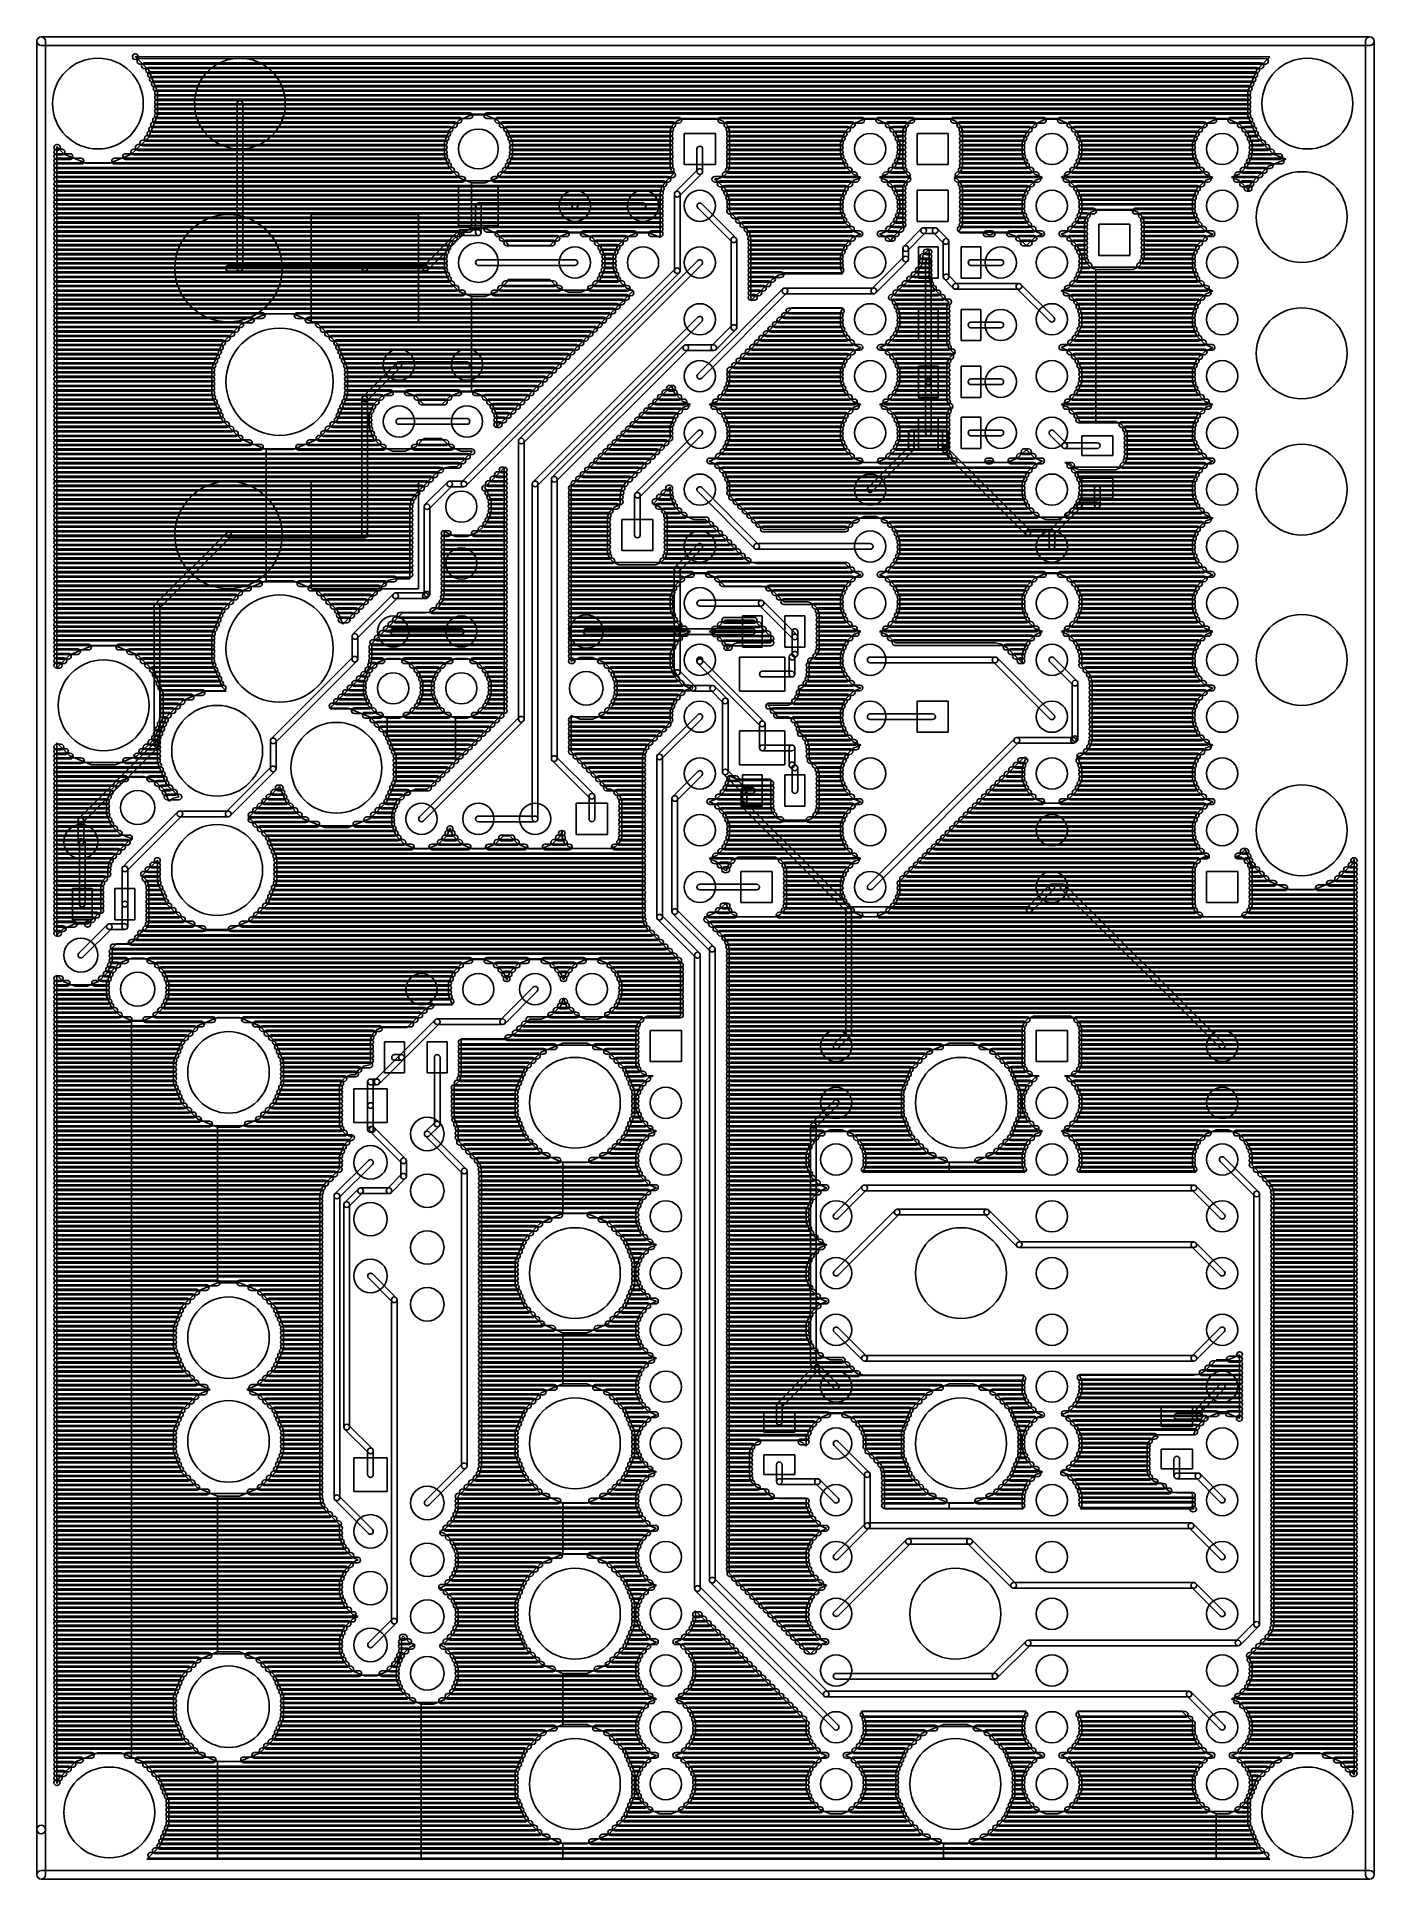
# Model space of a CAD drawing. Extents: x 4625 to 28175, y 45595 to 78045.
import ezdxf

# ---------------------------------------------------------------- set-up
doc = ezdxf.new("R2010")
doc.units = 0
doc.layers.add('BLACK', color=1, linetype='CONTINUOUS')

msp = doc.modelspace()

# ---------------------------------------------------------------- linework, layer by layer
at = {"layer": 'BLACK'}
for p, q in [((4625, 46470), (4625, 77970)), ((4700, 78045), (28100, 78045)), ((4700, 77895), (28100, 77895)), ((4775, 46470), (4775, 77970)), ((28025, 45670), (28025, 77970)), ((28175, 45670), (28175, 77970)), ((26340, 77695), (6359, 77696)), ((6359, 77696), (6590, 77464)), ((6439, 77666), (26261, 77666)), ((6439, 77666), (26261, 77666)), ((6439, 77666), (26261, 77666)), ((6439, 77566), (26261, 77566)), ((6439, 77566), (26261, 77566)), ((6439, 77566), (26261, 77566)), ((6519, 77586), (26181, 77586)), ((6519, 77586), (26181, 77586)), ((6519, 77586), (26181, 77586)), ((26110, 77465), (26340, 77695)), ((6519, 77486), (26181, 77486)), ((6519, 77486), (26181, 77486)), ((6519, 77486), (26181, 77486)), ((6590, 77464), (6750, 77078)), ((6594, 77506), (26106, 77506)), ((6594, 77506), (26106, 77506)), ((6594, 77506), (26106, 77506)), ((6594, 77406), (26106, 77406)), ((6594, 77406), (26106, 77406)), ((6594, 77406), (26106, 77406)), ((6627, 77426), (26073, 77426)), ((6627, 77426), (26073, 77426)), ((6627, 77426), (26073, 77426)), ((6627, 77326), (26073, 77326)), ((6627, 77326), (26073, 77326)), ((6627, 77326), (26073, 77326)), ((6660, 77346), (26040, 77346)), ((6660, 77346), (26040, 77346)), ((6660, 77346), (26040, 77346)), ((6660, 77246), (26040, 77246)), ((6660, 77246), (26040, 77246)), ((6660, 77246), (26040, 77246)), ((6693, 77266), (26007, 77266)), ((6693, 77266), (26007, 77266)), ((6693, 77266), (26007, 77266)), ((25950, 77080), (26110, 77465)), ((6693, 77166), (26007, 77166)), ((6693, 77166), (26007, 77166)), ((6693, 77166), (26007, 77166)), ((6726, 77186), (25974, 77186)), ((6726, 77186), (25974, 77186)), ((6726, 77186), (25974, 77186)), ((6726, 77086), (25974, 77086)), ((6726, 77086), (25974, 77086)), ((6726, 77086), (25974, 77086)), ((6750, 77106), (25950, 77106)), ((6750, 77106), (25950, 77106)), ((6750, 77106), (25950, 77106)), ((6750, 77078), (6750, 76660)), ((6750, 77026), (25950, 77026)), ((6750, 77026), (25950, 77026)), ((6750, 77026), (25950, 77026)), ((6750, 77006), (25950, 77006)), ((6750, 77006), (25950, 77006)), ((6750, 77006), (25950, 77006)), ((6750, 76946), (25950, 76946)), ((6750, 76946), (25950, 76946)), ((6750, 76946), (25950, 76946)), ((6750, 76926), (25950, 76926)), ((6750, 76926), (25950, 76926)), ((6750, 76926), (25950, 76926)), ((25950, 76662), (25950, 77080)), ((6750, 76660), (6590, 76275)), ((6715, 76626), (12059, 76626)), ((6715, 76626), (12059, 76626)), ((6715, 76626), (12059, 76626)), ((6748, 76706), (12250, 76706)), ((6748, 76706), (12250, 76706)), ((6748, 76706), (12250, 76706)), ((6748, 76606), (12250, 76606)), ((6748, 76606), (12250, 76606)), ((6748, 76606), (12250, 76606)), ((6750, 76866), (25950, 76866)), ((6750, 76866), (25950, 76866)), ((6750, 76866), (25950, 76866)), ((6750, 76846), (25950, 76846)), ((6750, 76846), (25950, 76846)), ((6750, 76846), (25950, 76846)), ((6750, 76786), (25950, 76786)), ((6750, 76786), (25950, 76786)), ((6750, 76786), (25950, 76786)), ((6750, 76766), (25950, 76766)), ((6750, 76766), (25950, 76766)), ((6750, 76766), (25950, 76766)), ((6750, 76686), (25950, 76686)), ((6750, 76686), (25950, 76686)), ((6750, 76686), (25950, 76686)), ((8150, 73970), (8150, 76870)), ((8250, 73970), (8250, 76870)), ((12061, 76578), (12281, 76669)), ((12281, 76669), (12519, 76669)), ((12519, 76669), (12739, 76578)), ((12551, 76706), (25951, 76706)), ((12551, 76706), (25951, 76706)), ((12551, 76706), (25951, 76706)), ((12551, 76606), (25951, 76606)), ((12551, 76606), (25951, 76606)), ((12551, 76606), (25951, 76606)), ((12741, 76626), (15933, 76626)), ((12741, 76626), (15933, 76626)), ((12741, 76626), (15933, 76626)), ((15884, 76556), (15976, 76594)), ((15976, 76594), (16625, 76594)), ((16625, 76594), (16716, 76556)), ((16669, 76626), (19151, 76626)), ((16669, 76626), (19151, 76626)), ((16669, 76626), (19151, 76626)), ((19003, 76515), (19196, 76595)), ((19196, 76595), (19405, 76595)), ((19405, 76595), (19598, 76515)), ((19451, 76626), (20033, 76626)), ((19451, 76626), (20033, 76626)), ((19451, 76626), (20033, 76626)), ((19984, 76556), (20076, 76594)), ((20076, 76594), (20725, 76594)), ((20725, 76594), (20816, 76556)), ((20769, 76626), (22351, 76626)), ((20769, 76626), (22351, 76626)), ((20769, 76626), (22351, 76626)), ((22203, 76515), (22396, 76595)), ((22396, 76595), (22605, 76595)), ((22605, 76595), (22798, 76515)), ((22651, 76626), (25351, 76626)), ((22651, 76626), (25351, 76626)), ((22651, 76626), (25351, 76626)), ((25203, 76515), (25396, 76595)), ((25396, 76595), (25605, 76595)), ((25605, 76595), (25798, 76515)), ((25651, 76626), (25985, 76626)), ((25651, 76626), (25985, 76626)), ((25651, 76626), (25985, 76626)), ((26110, 76276), (25950, 76662)), ((6590, 76275), (6294, 75980)), ((6570, 76306), (11828, 76306)), ((6570, 76306), (11828, 76306)), ((6570, 76306), (11828, 76306)), ((6615, 76386), (11861, 76386)), ((6615, 76386), (11861, 76386)), ((6615, 76386), (11861, 76386)), ((6615, 76286), (11861, 76286)), ((6615, 76286), (11861, 76286)), ((6615, 76286), (11861, 76286)), ((6648, 76466), (11898, 76466)), ((6648, 76466), (11898, 76466)), ((6648, 76466), (11898, 76466)), ((6648, 76366), (11898, 76366)), ((6648, 76366), (11898, 76366)), ((6648, 76366), (11898, 76366)), ((6681, 76546), (11979, 76546)), ((6681, 76546), (11979, 76546)), ((6681, 76546), (11979, 76546)), ((6681, 76446), (11979, 76446)), ((6681, 76446), (11979, 76446)), ((6681, 76446), (11979, 76446)), ((6715, 76526), (12059, 76526)), ((6715, 76526), (12059, 76526)), ((6715, 76526), (12059, 76526)), ((11801, 76189), (11892, 76409)), ((11892, 76409), (12061, 76578)), ((12739, 76578), (12908, 76409)), ((12741, 76526), (15933, 76526)), ((12741, 76526), (15933, 76526)), ((12741, 76526), (15933, 76526)), ((12821, 76546), (15823, 76546)), ((12821, 76546), (15823, 76546)), ((12821, 76546), (15823, 76546)), ((12821, 76446), (15823, 76446)), ((12821, 76446), (15823, 76446)), ((12821, 76446), (15823, 76446)), ((12901, 76466), (15785, 76466)), ((12901, 76466), (15785, 76466)), ((12901, 76466), (15785, 76466)), ((12901, 76366), (15785, 76366)), ((12901, 76366), (15785, 76366)), ((12901, 76366), (15785, 76366)), ((12908, 76409), (12999, 76189)), ((12939, 76386), (15775, 76386)), ((12939, 76386), (15775, 76386)), ((12939, 76386), (15775, 76386)), ((12939, 76286), (15775, 76286)), ((12939, 76286), (15775, 76286)), ((12939, 76286), (15775, 76286)), ((12972, 76306), (15776, 76306)), ((12972, 76306), (15776, 76306)), ((12972, 76306), (15776, 76306)), ((15776, 76395), (15814, 76486)), ((15776, 75746), (15776, 76395)), ((15814, 76486), (15884, 76556)), ((16575, 76345), (16025, 76345)), ((16025, 76345), (16025, 75795)), ((16575, 75795), (16575, 76345)), ((16669, 76526), (19151, 76526)), ((16669, 76526), (19151, 76526)), ((16669, 76526), (19151, 76526)), ((16716, 76556), (16786, 76486)), ((16776, 76546), (18984, 76546)), ((16776, 76546), (18984, 76546)), ((16776, 76546), (18984, 76546)), ((16776, 76446), (18984, 76446)), ((16776, 76446), (18984, 76446)), ((16776, 76446), (18984, 76446)), ((16786, 76486), (16824, 76394)), ((16815, 76466), (18903, 76466)), ((16815, 76466), (18903, 76466)), ((16815, 76466), (18903, 76466)), ((16815, 76366), (18903, 76366)), ((16815, 76366), (18903, 76366)), ((16815, 76366), (18903, 76366)), ((16824, 76394), (16824, 75745)), ((16824, 76386), (18842, 76386)), ((16824, 76386), (18842, 76386)), ((16824, 76386), (18842, 76386)), ((16824, 76306), (18808, 76306)), ((16824, 76306), (18808, 76306)), ((16824, 76306), (18808, 76306)), ((16824, 76286), (18842, 76286)), ((16824, 76286), (18842, 76286)), ((16824, 76286), (18842, 76286)), ((18775, 76175), (18855, 76368)), ((18855, 76368), (19003, 76515)), ((19451, 76526), (20033, 76526)), ((19451, 76526), (20033, 76526)), ((19451, 76526), (20033, 76526)), ((19598, 76515), (19745, 76367)), ((19617, 76546), (19923, 76546)), ((19617, 76546), (19923, 76546)), ((19617, 76546), (19923, 76546)), ((19617, 76446), (19923, 76446)), ((19617, 76446), (19923, 76446)), ((19617, 76446), (19923, 76446)), ((19697, 76466), (19885, 76466)), ((19697, 76466), (19885, 76466)), ((19697, 76466), (19885, 76466)), ((19697, 76366), (19885, 76366)), ((19697, 76366), (19885, 76366)), ((19697, 76366), (19885, 76366)), ((19745, 76367), (19825, 76174)), ((19758, 76386), (19876, 76386)), ((19758, 76386), (19876, 76386)), ((19758, 76386), (19876, 76386)), ((19758, 76286), (19876, 76286)), ((19758, 76286), (19876, 76286)), ((19758, 76286), (19876, 76286)), ((19792, 76306), (19876, 76306)), ((19792, 76306), (19876, 76306)), ((19792, 76306), (19876, 76306)), ((19876, 76395), (19914, 76486)), ((19876, 75746), (19876, 76395)), ((19914, 76486), (19984, 76556)), ((20125, 76345), (20125, 75795)), ((20675, 76345), (20125, 76345)), ((20675, 75795), (20675, 76345)), ((20769, 76526), (22351, 76526)), ((20769, 76526), (22351, 76526)), ((20769, 76526), (22351, 76526)), ((20816, 76556), (20886, 76486)), ((20876, 76546), (22184, 76546)), ((20876, 76546), (22184, 76546)), ((20876, 76546), (22184, 76546)), ((20876, 76446), (22184, 76446)), ((20876, 76446), (22184, 76446)), ((20876, 76446), (22184, 76446)), ((20886, 76486), (20924, 76394)), ((20915, 76466), (22103, 76466)), ((20915, 76466), (22103, 76466)), ((20915, 76466), (22103, 76466)), ((20915, 76366), (22103, 76366)), ((20915, 76366), (22103, 76366)), ((20915, 76366), (22103, 76366)), ((20924, 76394), (20924, 75745)), ((20924, 76386), (22042, 76386)), ((20924, 76386), (22042, 76386)), ((20924, 76386), (22042, 76386)), ((20924, 76306), (22008, 76306)), ((20924, 76306), (22008, 76306)), ((20924, 76306), (22008, 76306)), ((20924, 76286), (22042, 76286)), ((20924, 76286), (22042, 76286)), ((20924, 76286), (22042, 76286)), ((21975, 76175), (22055, 76368)), ((22055, 76368), (22203, 76515)), ((22651, 76526), (25351, 76526)), ((22651, 76526), (25351, 76526)), ((22651, 76526), (25351, 76526)), ((22798, 76515), (22945, 76367)), ((22817, 76546), (25183, 76546)), ((22817, 76546), (25183, 76546)), ((22817, 76546), (25183, 76546)), ((22817, 76446), (25183, 76446)), ((22817, 76446), (25183, 76446)), ((22817, 76446), (25183, 76446)), ((22897, 76466), (25103, 76466)), ((22897, 76466), (25103, 76466)), ((22897, 76466), (25103, 76466)), ((22897, 76366), (25103, 76366)), ((22897, 76366), (25103, 76366)), ((22897, 76366), (25103, 76366)), ((22945, 76367), (23025, 76174)), ((22958, 76386), (25042, 76386)), ((22958, 76386), (25042, 76386)), ((22958, 76386), (25042, 76386)), ((22958, 76286), (25042, 76286)), ((22958, 76286), (25042, 76286)), ((22958, 76286), (25042, 76286)), ((22992, 76306), (25008, 76306)), ((22992, 76306), (25008, 76306)), ((22992, 76306), (25008, 76306)), ((24975, 76175), (25055, 76368)), ((25055, 76368), (25203, 76515)), ((25651, 76526), (25985, 76526)), ((25651, 76526), (25985, 76526)), ((25651, 76526), (25985, 76526)), ((25798, 76515), (25945, 76367)), ((25817, 76546), (26017, 76546)), ((25817, 76546), (26017, 76546)), ((25817, 76546), (26017, 76546)), ((25817, 76446), (26017, 76446)), ((25817, 76446), (26017, 76446)), ((25817, 76446), (26017, 76446)), ((25897, 76466), (26051, 76466)), ((25897, 76466), (26051, 76466)), ((25897, 76466), (26051, 76466)), ((25897, 76366), (26051, 76366)), ((25897, 76366), (26051, 76366)), ((25897, 76366), (26051, 76366)), ((25945, 76367), (26025, 76174)), ((25958, 76386), (26084, 76386)), ((25958, 76386), (26084, 76386)), ((25958, 76386), (26084, 76386)), ((25958, 76286), (26084, 76286)), ((25958, 76286), (26084, 76286)), ((25958, 76286), (26084, 76286)), ((25992, 76306), (26128, 76306)), ((25992, 76306), (26128, 76306)), ((25992, 76306), (26128, 76306)), ((26405, 75980), (26110, 76276)), ((4975, 76146), (4989, 76146)), ((4975, 76146), (4989, 76146)), ((4975, 76146), (4989, 76146)), ((5105, 75980), (4975, 76111)), ((4975, 76111), (4975, 66930)), ((4975, 76066), (5069, 76066)), ((4975, 76066), (5069, 76066)), ((4975, 76066), (5069, 76066)), ((4975, 76046), (4989, 76046)), ((4975, 76046), (4989, 76046)), ((4975, 76046), (4989, 76046)), ((4975, 75986), (5209, 75986)), ((4975, 75986), (5209, 75986)), ((4975, 75986), (5209, 75986)), ((4975, 75966), (5069, 75966)), ((4975, 75966), (5069, 75966)), ((4975, 75966), (5069, 75966)), ((5490, 75820), (5105, 75980)), ((6294, 75980), (5908, 75820)), ((6187, 75986), (11807, 75986)), ((6187, 75986), (11807, 75986)), ((6187, 75986), (11807, 75986)), ((6330, 76066), (11800, 76066)), ((6330, 76066), (11800, 76066)), ((6330, 76066), (11800, 76066)), ((6330, 75966), (11800, 75966)), ((6330, 75966), (11800, 75966)), ((6330, 75966), (11800, 75966)), ((6410, 76146), (11800, 76146)), ((6410, 76146), (11800, 76146)), ((6410, 76146), (11800, 76146)), ((6410, 76046), (11800, 76046)), ((6410, 76046), (11800, 76046)), ((6410, 76046), (11800, 76046)), ((6490, 76226), (11800, 76226)), ((6490, 76226), (11800, 76226)), ((6490, 76226), (11800, 76226)), ((6490, 76126), (11800, 76126)), ((6490, 76126), (11800, 76126)), ((6490, 76126), (11800, 76126)), ((6570, 76206), (11828, 76206)), ((6570, 76206), (11828, 76206)), ((6570, 76206), (11828, 76206)), ((11801, 75951), (11801, 76189)), ((11892, 75731), (11801, 75951)), ((12999, 75951), (12908, 75731)), ((12972, 76206), (15776, 76206)), ((12972, 76206), (15776, 76206)), ((12972, 76206), (15776, 76206)), ((12992, 75986), (15776, 75986)), ((12992, 75986), (15776, 75986)), ((12992, 75986), (15776, 75986)), ((12999, 76226), (15775, 76226)), ((12999, 76226), (15775, 76226)), ((12999, 76226), (15775, 76226)), ((12999, 76189), (12999, 75951)), ((12999, 76146), (15775, 76146)), ((12999, 76146), (15775, 76146)), ((12999, 76146), (15775, 76146)), ((12999, 76126), (15775, 76126)), ((12999, 76126), (15775, 76126)), ((12999, 76126), (15775, 76126)), ((12999, 76066), (15775, 76066)), ((12999, 76066), (15775, 76066)), ((12999, 76066), (15775, 76066)), ((12999, 76046), (15775, 76046)), ((12999, 76046), (15775, 76046)), ((12999, 76046), (15775, 76046)), ((12999, 75966), (15775, 75966)), ((12999, 75966), (15775, 75966)), ((12999, 75966), (15775, 75966)), ((16250, 75672), (16250, 76070)), ((16350, 75672), (16350, 76070)), ((16824, 76226), (18776, 76226)), ((16824, 76226), (18776, 76226)), ((16824, 76226), (18776, 76226)), ((16824, 76206), (18808, 76206)), ((16824, 76206), (18808, 76206)), ((16824, 76206), (18808, 76206)), ((16824, 76146), (18774, 76146)), ((16824, 76146), (18774, 76146)), ((16824, 76146), (18774, 76146)), ((16824, 76126), (18776, 76126)), ((16824, 76126), (18776, 76126)), ((16824, 76126), (18776, 76126)), ((16824, 76066), (18774, 76066)), ((16824, 76066), (18774, 76066)), ((16824, 76066), (18774, 76066)), ((16824, 76046), (18774, 76046)), ((16824, 76046), (18774, 76046)), ((16824, 76046), (18774, 76046)), ((16824, 75986), (18786, 75986)), ((16824, 75986), (18786, 75986)), ((16824, 75986), (18786, 75986)), ((16824, 75966), (18774, 75966)), ((16824, 75966), (18774, 75966)), ((16824, 75966), (18774, 75966)), ((18775, 75966), (18775, 76175)), ((18855, 75773), (18775, 75966)), ((19825, 75965), (19745, 75772)), ((19792, 76206), (19876, 76206)), ((19792, 76206), (19876, 76206)), ((19792, 76206), (19876, 76206)), ((19812, 75986), (19876, 75986)), ((19812, 75986), (19876, 75986)), ((19812, 75986), (19876, 75986)), ((19825, 76226), (19875, 76226)), ((19825, 76226), (19875, 76226)), ((19825, 76226), (19875, 76226)), ((19825, 76174), (19825, 75965)), ((19825, 76146), (19875, 76146)), ((19825, 76146), (19875, 76146)), ((19825, 76146), (19875, 76146)), ((19825, 76126), (19875, 76126)), ((19825, 76126), (19875, 76126)), ((19825, 76126), (19875, 76126)), ((19825, 76066), (19875, 76066)), ((19825, 76066), (19875, 76066)), ((19825, 76066), (19875, 76066)), ((19825, 76046), (19875, 76046)), ((19825, 76046), (19875, 76046)), ((19825, 76046), (19875, 76046)), ((19825, 75966), (19875, 75966)), ((19825, 75966), (19875, 75966)), ((19825, 75966), (19875, 75966)), ((20924, 76226), (21976, 76226)), ((20924, 76226), (21976, 76226)), ((20924, 76226), (21976, 76226)), ((20924, 76206), (22008, 76206)), ((20924, 76206), (22008, 76206)), ((20924, 76206), (22008, 76206)), ((20924, 76146), (21974, 76146)), ((20924, 76146), (21974, 76146)), ((20924, 76146), (21974, 76146)), ((20924, 76126), (21976, 76126)), ((20924, 76126), (21976, 76126)), ((20924, 76126), (21976, 76126)), ((20924, 76066), (21974, 76066)), ((20924, 76066), (21974, 76066)), ((20924, 76066), (21974, 76066)), ((20924, 76046), (21974, 76046)), ((20924, 76046), (21974, 76046)), ((20924, 76046), (21974, 76046)), ((20924, 75986), (21986, 75986)), ((20924, 75986), (21986, 75986)), ((20924, 75986), (21986, 75986)), ((20924, 75966), (21974, 75966)), ((20924, 75966), (21974, 75966)), ((20924, 75966), (21974, 75966)), ((21975, 75966), (21975, 76175)), ((22055, 75773), (21975, 75966)), ((23025, 75965), (22945, 75772)), ((22992, 76206), (25008, 76206)), ((22992, 76206), (25008, 76206)), ((22992, 76206), (25008, 76206)), ((23012, 75986), (24986, 75986)), ((23012, 75986), (24986, 75986)), ((23012, 75986), (24986, 75986)), ((23025, 76226), (24975, 76226)), ((23025, 76226), (24975, 76226)), ((23025, 76226), (24975, 76226)), ((23025, 76174), (23025, 75965)), ((23025, 76146), (24975, 76146)), ((23025, 76146), (24975, 76146)), ((23025, 76146), (24975, 76146)), ((23025, 76126), (24975, 76126)), ((23025, 76126), (24975, 76126)), ((23025, 76126), (24975, 76126)), ((23025, 76066), (24975, 76066)), ((23025, 76066), (24975, 76066)), ((23025, 76066), (24975, 76066)), ((23025, 76046), (24975, 76046)), ((23025, 76046), (24975, 76046)), ((23025, 76046), (24975, 76046)), ((23025, 75966), (24975, 75966)), ((23025, 75966), (24975, 75966)), ((23025, 75966), (24975, 75966)), ((24975, 75966), (24975, 76175)), ((25055, 75773), (24975, 75966)), ((26025, 75965), (25945, 75772)), ((25992, 76206), (26128, 76206)), ((25992, 76206), (26128, 76206)), ((25992, 76206), (26128, 76206)), ((26012, 75986), (26510, 75986)), ((26012, 75986), (26510, 75986)), ((26012, 75986), (26510, 75986)), ((26025, 76226), (26209, 76226)), ((26025, 76226), (26209, 76226)), ((26025, 76226), (26209, 76226)), ((26025, 76174), (26025, 75965)), ((26025, 76146), (26289, 76146)), ((26025, 76146), (26289, 76146)), ((26025, 76146), (26289, 76146)), ((26025, 76126), (26209, 76126)), ((26025, 76126), (26209, 76126)), ((26025, 76126), (26209, 76126)), ((26025, 76066), (26369, 76066)), ((26025, 76066), (26369, 76066)), ((26025, 76066), (26369, 76066)), ((26025, 76046), (26289, 76046)), ((26025, 76046), (26289, 76046)), ((26025, 76046), (26289, 76046)), ((26025, 75966), (26369, 75966)), ((26025, 75966), (26369, 75966)), ((26025, 75966), (26369, 75966)), ((26620, 75891), (26405, 75980)), ((4975, 75906), (5403, 75906)), ((4975, 75906), (5403, 75906)), ((4975, 75906), (5403, 75906)), ((4975, 75886), (5209, 75886)), ((4975, 75886), (5209, 75886)), ((4975, 75886), (5209, 75886)), ((4975, 75826), (11873, 75826)), ((4975, 75826), (11873, 75826)), ((4975, 75826), (11873, 75826)), ((4975, 75806), (5403, 75806)), ((4975, 75806), (5403, 75806)), ((4975, 75806), (5403, 75806)), ((4975, 75746), (11927, 75746)), ((4975, 75746), (11927, 75746)), ((4975, 75746), (11927, 75746)), ((4975, 75726), (11873, 75726)), ((4975, 75726), (11873, 75726)), ((4975, 75726), (11873, 75726)), ((4975, 75666), (12007, 75666)), ((4975, 75666), (12007, 75666)), ((4975, 75666), (12007, 75666)), ((4975, 75646), (11927, 75646)), ((4975, 75646), (11927, 75646)), ((4975, 75646), (11927, 75646)), ((5908, 75820), (5490, 75820)), ((5994, 75906), (11840, 75906)), ((5994, 75906), (11840, 75906)), ((5994, 75906), (11840, 75906)), ((5994, 75806), (11840, 75806)), ((5994, 75806), (11840, 75806)), ((5994, 75806), (11840, 75806)), ((6187, 75886), (11807, 75886)), ((6187, 75886), (11807, 75886)), ((6187, 75886), (11807, 75886)), ((12061, 75562), (11892, 75731)), ((12908, 75731), (12739, 75562)), ((12793, 75666), (15819, 75666)), ((12793, 75666), (15819, 75666)), ((12793, 75666), (15819, 75666)), ((12873, 75746), (15795, 75746)), ((12873, 75746), (15795, 75746)), ((12873, 75746), (15795, 75746)), ((12873, 75646), (15795, 75646)), ((12873, 75646), (15795, 75646)), ((12873, 75646), (15795, 75646)), ((12926, 75826), (15776, 75826)), ((12926, 75826), (15776, 75826)), ((12926, 75826), (15776, 75826)), ((12926, 75726), (15776, 75726)), ((12926, 75726), (15776, 75726)), ((12926, 75726), (15776, 75726)), ((12959, 75906), (15775, 75906)), ((12959, 75906), (15775, 75906)), ((12959, 75906), (15775, 75906)), ((12959, 75806), (15775, 75806)), ((12959, 75806), (15775, 75806)), ((12959, 75806), (15775, 75806)), ((12992, 75886), (15776, 75886)), ((12992, 75886), (15776, 75886)), ((12992, 75886), (15776, 75886)), ((15690, 75486), (15835, 75633)), ((15814, 75654), (15776, 75746)), ((15835, 75633), (15814, 75654)), ((16264, 75707), (15867, 75310)), ((16335, 75636), (15938, 75239)), ((16025, 75795), (16575, 75795)), ((16786, 75654), (16716, 75584)), ((16748, 75666), (19022, 75666)), ((16748, 75666), (19022, 75666)), ((16748, 75666), (19022, 75666)), ((16824, 75745), (16786, 75654)), ((16803, 75746), (18931, 75746)), ((16803, 75746), (18931, 75746)), ((16803, 75746), (18931, 75746)), ((16803, 75646), (18931, 75646)), ((16803, 75646), (18931, 75646)), ((16803, 75646), (18931, 75646)), ((16824, 75906), (18820, 75906)), ((16824, 75906), (18820, 75906)), ((16824, 75906), (18820, 75906)), ((16824, 75886), (18786, 75886)), ((16824, 75886), (18786, 75886)), ((16824, 75886), (18786, 75886)), ((16824, 75826), (18852, 75826)), ((16824, 75826), (18852, 75826)), ((16824, 75826), (18852, 75826)), ((16824, 75806), (18820, 75806)), ((16824, 75806), (18820, 75806)), ((16824, 75806), (18820, 75806)), ((16824, 75726), (18852, 75726)), ((16824, 75726), (18852, 75726)), ((16824, 75726), (18852, 75726)), ((19002, 75625), (18855, 75773)), ((19135, 75570), (19002, 75625)), ((19597, 75625), (19464, 75571)), ((19574, 75666), (19952, 75666)), ((19574, 75666), (19952, 75666)), ((19574, 75666), (19952, 75666)), ((19745, 75772), (19597, 75625)), ((19668, 75746), (19896, 75746)), ((19668, 75746), (19896, 75746)), ((19668, 75746), (19896, 75746)), ((19668, 75646), (19896, 75646)), ((19668, 75646), (19896, 75646)), ((19668, 75646), (19896, 75646)), ((19746, 75826), (19876, 75826)), ((19746, 75826), (19876, 75826)), ((19746, 75826), (19876, 75826)), ((19746, 75726), (19876, 75726)), ((19746, 75726), (19876, 75726)), ((19746, 75726), (19876, 75726)), ((19779, 75906), (19875, 75906)), ((19779, 75906), (19875, 75906)), ((19779, 75906), (19875, 75906)), ((19779, 75806), (19875, 75806)), ((19779, 75806), (19875, 75806)), ((19779, 75806), (19875, 75806)), ((19812, 75886), (19876, 75886)), ((19812, 75886), (19876, 75886)), ((19812, 75886), (19876, 75886)), ((19914, 75654), (19876, 75746)), ((19984, 75584), (19914, 75654)), ((20125, 75795), (20675, 75795)), ((20886, 75654), (20816, 75584)), ((20848, 75666), (22222, 75666)), ((20848, 75666), (22222, 75666)), ((20848, 75666), (22222, 75666)), ((20924, 75745), (20886, 75654)), ((20903, 75746), (22131, 75746)), ((20903, 75746), (22131, 75746)), ((20903, 75746), (22131, 75746)), ((20903, 75646), (22131, 75646)), ((20903, 75646), (22131, 75646)), ((20903, 75646), (22131, 75646)), ((20924, 75906), (22020, 75906)), ((20924, 75906), (22020, 75906)), ((20924, 75906), (22020, 75906)), ((20924, 75886), (21986, 75886)), ((20924, 75886), (21986, 75886)), ((20924, 75886), (21986, 75886)), ((20924, 75826), (22052, 75826)), ((20924, 75826), (22052, 75826)), ((20924, 75826), (22052, 75826)), ((20924, 75806), (22020, 75806)), ((20924, 75806), (22020, 75806)), ((20924, 75806), (22020, 75806)), ((20924, 75726), (22052, 75726)), ((20924, 75726), (22052, 75726)), ((20924, 75726), (22052, 75726)), ((22202, 75625), (22055, 75773)), ((22335, 75570), (22202, 75625)), ((22797, 75625), (22664, 75571)), ((22774, 75666), (25222, 75666)), ((22774, 75666), (25222, 75666)), ((22774, 75666), (25222, 75666)), ((22945, 75772), (22797, 75625)), ((22868, 75746), (25130, 75746)), ((22868, 75746), (25130, 75746)), ((22868, 75746), (25130, 75746)), ((22868, 75646), (25130, 75646)), ((22868, 75646), (25130, 75646)), ((22868, 75646), (25130, 75646)), ((22946, 75826), (25052, 75826)), ((22946, 75826), (25052, 75826)), ((22946, 75826), (25052, 75826)), ((22946, 75726), (25052, 75726)), ((22946, 75726), (25052, 75726)), ((22946, 75726), (25052, 75726)), ((22979, 75906), (25019, 75906)), ((22979, 75906), (25019, 75906)), ((22979, 75906), (25019, 75906)), ((22979, 75806), (25019, 75806)), ((22979, 75806), (25019, 75806)), ((22979, 75806), (25019, 75806)), ((23012, 75886), (24986, 75886)), ((23012, 75886), (24986, 75886)), ((23012, 75886), (24986, 75886)), ((25202, 75625), (25055, 75773)), ((25335, 75570), (25202, 75625)), ((25797, 75625), (25664, 75571)), ((25774, 75666), (26162, 75666)), ((25774, 75666), (26162, 75666)), ((25774, 75666), (26162, 75666)), ((25945, 75772), (25797, 75625)), ((25868, 75746), (26242, 75746)), ((25868, 75746), (26242, 75746)), ((25868, 75746), (26242, 75746)), ((25868, 75646), (26242, 75646)), ((25868, 75646), (26242, 75646)), ((25868, 75646), (26242, 75646)), ((25946, 75826), (26344, 75826)), ((25946, 75826), (26344, 75826)), ((25946, 75826), (26344, 75826)), ((25946, 75726), (26344, 75726)), ((25946, 75726), (26344, 75726)), ((25946, 75726), (26344, 75726)), ((25979, 75906), (26537, 75906)), ((25979, 75906), (26537, 75906)), ((25979, 75906), (26537, 75906)), ((25979, 75806), (26537, 75806)), ((25979, 75806), (26537, 75806)), ((25979, 75806), (26537, 75806)), ((26010, 75465), (26306, 75760)), ((26012, 75886), (26510, 75886)), ((26012, 75886), (26510, 75886)), ((26012, 75886), (26510, 75886)), ((26306, 75760), (26620, 75891)), ((4975, 75586), (12123, 75586)), ((4975, 75586), (12123, 75586)), ((4975, 75586), (12123, 75586)), ((4975, 75566), (12007, 75566)), ((4975, 75566), (12007, 75566)), ((4975, 75566), (12007, 75566)), ((4975, 75506), (15669, 75506)), ((4975, 75506), (15669, 75506)), ((4975, 75506), (15669, 75506)), ((4975, 75486), (12123, 75486)), ((4975, 75486), (12123, 75486)), ((4975, 75486), (12123, 75486)), ((4975, 75426), (15623, 75426)), ((4975, 75426), (15623, 75426)), ((4975, 75426), (15623, 75426)), ((4975, 75406), (15669, 75406)), ((4975, 75406), (15669, 75406)), ((4975, 75406), (15669, 75406)), ((4975, 75346), (15607, 75346)), ((4975, 75346), (15607, 75346)), ((4975, 75346), (15607, 75346)), ((4975, 75326), (15623, 75326)), ((4975, 75326), (15623, 75326)), ((4975, 75326), (15623, 75326)), ((12050, 75420), (12050, 74720)), ((12750, 75420), (12050, 75420)), ((12281, 75471), (12061, 75562)), ((12281, 74669), (12281, 75471)), ((12519, 75471), (12281, 75471)), ((12281, 75471), (12281, 74669)), ((12739, 75562), (12519, 75471)), ((12676, 75586), (15740, 75586)), ((12676, 75586), (15740, 75586)), ((12676, 75586), (15740, 75586)), ((12676, 75486), (15740, 75486)), ((12676, 75486), (15740, 75486)), ((12676, 75486), (15740, 75486)), ((12750, 74720), (12750, 75420)), ((12793, 75566), (15819, 75566)), ((12793, 75566), (15819, 75566)), ((12793, 75566), (15819, 75566)), ((15602, 75274), (15625, 75389)), ((15625, 75389), (15690, 75486)), ((16569, 75546), (16559, 75531)), ((16559, 75531), (16598, 75515)), ((16562, 75586), (19054, 75586)), ((16562, 75586), (19054, 75586)), ((16562, 75586), (19054, 75586)), ((16562, 75486), (19054, 75486)), ((16562, 75486), (19054, 75486)), ((16562, 75486), (19054, 75486)), ((16624, 75546), (16569, 75546)), ((16598, 75515), (16745, 75367)), ((16716, 75584), (16624, 75546)), ((16657, 75506), (18943, 75506)), ((16657, 75506), (18943, 75506)), ((16657, 75506), (18943, 75506)), ((16657, 75406), (18943, 75406)), ((16657, 75406), (18943, 75406)), ((16657, 75406), (18943, 75406)), ((16737, 75426), (18863, 75426)), ((16737, 75426), (18863, 75426)), ((16737, 75426), (18863, 75426)), ((16737, 75326), (18863, 75326)), ((16737, 75326), (18863, 75326)), ((16737, 75326), (18863, 75326)), ((16745, 75367), (16825, 75174)), ((16748, 75566), (19022, 75566)), ((16748, 75566), (19022, 75566)), ((16748, 75566), (19022, 75566)), ((16775, 75346), (18825, 75346)), ((16775, 75346), (18825, 75346)), ((16775, 75346), (18825, 75346)), ((18775, 75175), (18855, 75368)), ((18855, 75368), (19003, 75515)), ((19003, 75515), (19135, 75570)), ((19464, 75571), (19598, 75515)), ((19548, 75586), (19964, 75586)), ((19548, 75586), (19964, 75586)), ((19548, 75586), (19964, 75586)), ((19548, 75486), (19964, 75486)), ((19548, 75486), (19964, 75486)), ((19548, 75486), (19964, 75486)), ((19574, 75566), (19952, 75566)), ((19574, 75566), (19952, 75566)), ((19574, 75566), (19952, 75566)), ((19598, 75515), (19745, 75367)), ((19657, 75506), (19901, 75506)), ((19657, 75506), (19901, 75506)), ((19657, 75506), (19901, 75506)), ((19657, 75406), (19901, 75406)), ((19657, 75406), (19901, 75406)), ((19657, 75406), (19901, 75406)), ((19737, 75426), (19875, 75426)), ((19737, 75426), (19875, 75426)), ((19737, 75426), (19875, 75426)), ((19737, 75326), (19875, 75326)), ((19737, 75326), (19875, 75326)), ((19737, 75326), (19875, 75326)), ((19745, 75367), (19825, 75174)), ((19775, 75346), (19875, 75346)), ((19775, 75346), (19875, 75346)), ((19775, 75346), (19875, 75346)), ((19876, 75395), (19914, 75486)), ((19876, 74746), (19876, 75395)), ((19914, 75486), (19984, 75556)), ((20017, 75570), (19984, 75584)), ((19984, 75556), (20017, 75570)), ((20125, 75345), (20125, 74795)), ((20675, 75345), (20125, 75345)), ((20675, 74795), (20675, 75345)), ((20816, 75584), (20782, 75571)), ((20782, 75571), (20816, 75556)), ((20816, 75556), (20886, 75486)), ((20836, 75586), (22254, 75586)), ((20836, 75586), (22254, 75586)), ((20836, 75586), (22254, 75586)), ((20836, 75486), (22254, 75486)), ((20836, 75486), (22254, 75486)), ((20836, 75486), (22254, 75486)), ((20848, 75566), (22222, 75566)), ((20848, 75566), (22222, 75566)), ((20848, 75566), (22222, 75566)), ((20886, 75486), (20924, 75394)), ((20899, 75506), (22143, 75506)), ((20899, 75506), (22143, 75506)), ((20899, 75506), (22143, 75506)), ((20899, 75406), (22143, 75406)), ((20899, 75406), (22143, 75406)), ((20899, 75406), (22143, 75406)), ((20924, 75426), (22064, 75426)), ((20924, 75426), (22064, 75426)), ((20924, 75426), (22064, 75426)), ((20924, 75394), (20924, 74745)), ((20924, 75346), (22026, 75346)), ((20924, 75346), (22026, 75346)), ((20924, 75346), (22026, 75346)), ((20924, 75326), (22064, 75326)), ((20924, 75326), (22064, 75326)), ((20924, 75326), (22064, 75326)), ((21975, 75175), (22055, 75368)), ((22055, 75368), (22203, 75515)), ((22203, 75515), (22335, 75570)), ((22664, 75571), (22798, 75515)), ((22748, 75586), (25254, 75586)), ((22748, 75586), (25254, 75586)), ((22748, 75586), (25254, 75586)), ((22748, 75486), (25254, 75486)), ((22748, 75486), (25254, 75486)), ((22748, 75486), (25254, 75486)), ((22774, 75566), (25222, 75566)), ((22774, 75566), (25222, 75566)), ((22774, 75566), (25222, 75566)), ((22798, 75515), (22945, 75367)), ((22857, 75506), (25143, 75506)), ((22857, 75506), (25143, 75506)), ((22857, 75506), (25143, 75506)), ((22857, 75406), (25143, 75406)), ((22857, 75406), (25143, 75406)), ((22857, 75406), (25143, 75406)), ((22937, 75426), (25063, 75426)), ((22937, 75426), (25063, 75426)), ((22937, 75426), (25063, 75426)), ((22937, 75326), (25063, 75326)), ((22937, 75326), (25063, 75326)), ((22937, 75326), (25063, 75326)), ((22945, 75367), (23025, 75174)), ((22975, 75346), (25025, 75346)), ((22975, 75346), (25025, 75346)), ((22975, 75346), (25025, 75346)), ((24975, 75175), (25055, 75368)), ((25055, 75368), (25203, 75515)), ((25203, 75515), (25335, 75570)), ((25664, 75571), (25798, 75515)), ((25748, 75586), (26082, 75586)), ((25748, 75586), (26082, 75586)), ((25748, 75586), (26082, 75586)), ((25748, 75486), (26082, 75486)), ((25748, 75486), (26082, 75486)), ((25748, 75486), (26082, 75486)), ((25774, 75566), (26162, 75566)), ((25774, 75566), (26162, 75566)), ((25774, 75566), (26162, 75566)), ((25798, 75515), (25945, 75367)), ((25857, 75506), (26007, 75506)), ((25857, 75506), (26007, 75506)), ((25857, 75506), (26007, 75506)), ((25857, 75406), (26007, 75406)), ((25857, 75406), (26007, 75406)), ((25857, 75406), (26007, 75406)), ((25937, 75426), (25973, 75426)), ((25937, 75426), (25973, 75426)), ((25937, 75426), (25973, 75426)), ((25937, 75326), (25973, 75326)), ((25937, 75326), (25973, 75326)), ((25937, 75326), (25973, 75326)), ((25945, 75367), (25957, 75338)), ((25957, 75338), (26010, 75465)), ((4975, 75266), (15601, 75266)), ((4975, 75266), (15601, 75266)), ((4975, 75266), (15601, 75266)), ((4975, 75246), (15607, 75246)), ((4975, 75246), (15607, 75246)), ((4975, 75246), (15607, 75246)), ((4975, 75186), (15601, 75186)), ((4975, 75186), (15601, 75186)), ((4975, 75186), (15601, 75186)), ((4975, 75166), (15601, 75166)), ((4975, 75166), (15601, 75166)), ((4975, 75166), (15601, 75166)), ((4975, 75106), (15601, 75106)), ((4975, 75106), (15601, 75106)), ((4975, 75106), (15601, 75106)), ((4975, 75086), (15601, 75086)), ((4975, 75086), (15601, 75086)), ((4975, 75086), (15601, 75086)), ((4975, 75026), (15601, 75026)), ((4975, 75026), (15601, 75026)), ((4975, 75026), (15601, 75026)), ((4975, 75006), (15601, 75006)), ((4975, 75006), (15601, 75006)), ((4975, 75006), (15601, 75006)), ((12350, 74598), (12350, 75070)), ((12400, 75120), (14100, 75120)), ((12400, 75020), (14100, 75020)), ((12450, 74598), (12450, 75070)), ((14100, 75120), (15300, 75120)), ((14100, 75020), (15300, 75020)), ((15602, 74511), (15602, 75274)), ((15852, 73926), (15852, 75274)), ((15952, 73926), (15952, 75274)), ((16864, 74435), (16265, 75034)), ((16935, 74506), (16336, 75105)), ((16775, 75246), (18825, 75246)), ((16775, 75246), (18825, 75246)), ((16775, 75246), (18825, 75246)), ((16808, 75266), (18792, 75266)), ((16808, 75266), (18792, 75266)), ((16808, 75266), (18792, 75266)), ((16808, 75166), (18792, 75166)), ((16808, 75166), (18792, 75166)), ((16808, 75166), (18792, 75166)), ((16825, 75186), (18775, 75186)), ((16825, 75186), (18775, 75186)), ((16825, 75186), (18775, 75186)), ((16825, 75174), (16825, 74969)), ((16825, 75106), (18775, 75106)), ((16825, 75106), (18775, 75106)), ((16825, 75106), (18775, 75106)), ((16825, 75086), (18775, 75086)), ((16825, 75086), (18775, 75086)), ((16825, 75086), (18775, 75086)), ((16825, 75026), (18775, 75026)), ((16825, 75026), (18775, 75026)), ((16825, 75026), (18775, 75026)), ((16825, 75006), (18775, 75006)), ((16825, 75006), (18775, 75006)), ((16825, 75006), (18775, 75006)), ((16825, 74969), (17112, 74682)), ((18775, 74966), (18775, 75175)), ((18855, 74773), (18775, 74966)), ((19825, 74965), (19745, 74772)), ((19775, 75246), (19875, 75246)), ((19775, 75246), (19875, 75246)), ((19775, 75246), (19875, 75246)), ((19808, 75266), (19876, 75266)), ((19808, 75266), (19876, 75266)), ((19808, 75266), (19876, 75266)), ((19808, 75166), (19876, 75166)), ((19808, 75166), (19876, 75166)), ((19808, 75166), (19876, 75166)), ((19825, 75186), (19875, 75186)), ((19825, 75186), (19875, 75186)), ((19825, 75186), (19875, 75186)), ((19825, 75174), (19825, 74965)), ((19825, 75106), (19875, 75106)), ((19825, 75106), (19875, 75106)), ((19825, 75106), (19875, 75106)), ((19825, 75086), (19875, 75086)), ((19825, 75086), (19875, 75086)), ((19825, 75086), (19875, 75086)), ((19825, 75026), (19875, 75026)), ((19825, 75026), (19875, 75026)), ((19825, 75026), (19875, 75026)), ((19825, 75006), (19875, 75006)), ((19825, 75006), (19875, 75006)), ((19825, 75006), (19875, 75006)), ((20924, 75266), (21992, 75266)), ((20924, 75266), (21992, 75266)), ((20924, 75266), (21992, 75266)), ((20924, 75246), (22026, 75246)), ((20924, 75246), (22026, 75246)), ((20924, 75246), (22026, 75246)), ((20924, 75186), (21974, 75186)), ((20924, 75186), (21974, 75186)), ((20924, 75186), (21974, 75186)), ((20924, 75166), (21992, 75166)), ((20924, 75166), (21992, 75166)), ((20924, 75166), (21992, 75166)), ((20924, 75106), (21974, 75106)), ((20924, 75106), (21974, 75106)), ((20924, 75106), (21974, 75106)), ((20924, 75086), (21974, 75086)), ((20924, 75086), (21974, 75086)), ((20924, 75086), (21974, 75086)), ((20924, 75026), (21974, 75026)), ((20924, 75026), (21974, 75026)), ((20924, 75026), (21974, 75026)), ((20924, 75006), (21974, 75006)), ((20924, 75006), (21974, 75006)), ((20924, 75006), (21974, 75006)), ((21975, 74966), (21975, 75175)), ((22055, 74773), (21975, 74966)), ((23025, 74965), (22945, 74772)), ((22975, 75246), (25025, 75246)), ((22975, 75246), (25025, 75246)), ((22975, 75246), (25025, 75246)), ((23008, 75266), (24992, 75266)), ((23008, 75266), (24992, 75266)), ((23008, 75266), (24992, 75266)), ((23008, 75166), (24992, 75166)), ((23008, 75166), (24992, 75166)), ((23008, 75166), (24992, 75166)), ((23025, 75186), (24975, 75186)), ((23025, 75186), (24975, 75186)), ((23025, 75186), (24975, 75186)), ((23025, 75174), (23025, 74965)), ((23025, 75106), (24975, 75106)), ((23025, 75106), (24975, 75106)), ((23025, 75106), (24975, 75106)), ((23025, 75086), (24975, 75086)), ((23025, 75086), (24975, 75086)), ((23025, 75086), (24975, 75086)), ((23025, 75026), (23233, 75026)), ((23025, 75026), (23233, 75026)), ((23025, 75026), (23233, 75026)), ((23025, 75006), (24975, 75006)), ((23025, 75006), (24975, 75006)), ((23025, 75006), (24975, 75006)), ((23184, 74956), (23276, 74994)), ((23276, 74994), (23925, 74994)), ((23925, 74994), (24016, 74956)), ((23969, 75026), (24975, 75026)), ((23969, 75026), (24975, 75026)), ((23969, 75026), (24975, 75026)), ((24975, 74966), (24975, 75175)), ((25055, 74773), (24975, 74966)), ((4975, 74946), (15601, 74946)), ((4975, 74946), (15601, 74946)), ((4975, 74946), (15601, 74946)), ((4975, 74926), (15601, 74926)), ((4975, 74926), (15601, 74926)), ((4975, 74926), (15601, 74926)), ((4975, 74866), (15601, 74866)), ((4975, 74866), (15601, 74866)), ((4975, 74866), (15601, 74866)), ((4975, 74846), (15601, 74846)), ((4975, 74846), (15601, 74846)), ((4975, 74846), (15601, 74846)), ((4975, 74786), (15601, 74786)), ((4975, 74786), (15601, 74786)), ((4975, 74786), (15601, 74786)), ((4975, 74766), (15601, 74766)), ((4975, 74766), (15601, 74766)), ((4975, 74766), (15601, 74766)), ((4975, 74706), (12249, 74706)), ((4975, 74706), (12249, 74706)), ((4975, 74706), (12249, 74706)), ((4975, 74686), (15601, 74686)), ((4975, 74686), (15601, 74686)), ((4975, 74686), (15601, 74686)), ((9455, 74915), (9455, 73025)), ((11345, 74915), (9455, 74915)), ((11345, 73025), (11345, 74915)), ((12050, 74720), (12750, 74720)), ((12061, 74578), (12281, 74669)), ((12095, 74647), (12399, 74647)), ((12281, 74669), (12519, 74669)), ((12519, 74669), (12739, 74578)), ((12551, 74706), (15601, 74706)), ((12551, 74706), (15601, 74706)), ((12551, 74706), (15601, 74706)), ((16825, 74926), (18775, 74926)), ((16825, 74926), (18775, 74926)), ((16825, 74926), (18775, 74926)), ((16898, 74946), (18804, 74946)), ((16898, 74946), (18804, 74946)), ((16898, 74946), (18804, 74946)), ((16898, 74846), (18804, 74846)), ((16898, 74846), (18804, 74846)), ((16898, 74846), (18804, 74846)), ((16978, 74866), (18836, 74866)), ((16978, 74866), (18836, 74866)), ((16978, 74866), (18836, 74866)), ((16978, 74766), (18836, 74766)), ((16978, 74766), (18836, 74766)), ((16978, 74766), (18836, 74766)), ((17058, 74786), (18890, 74786)), ((17058, 74786), (18890, 74786)), ((17058, 74786), (18890, 74786)), ((17058, 74686), (18890, 74686)), ((17058, 74686), (18890, 74686)), ((17058, 74686), (18890, 74686)), ((17112, 74682), (17113, 74681)), ((17113, 74681), (17178, 74584)), ((17130, 74706), (18970, 74706)), ((17130, 74706), (18970, 74706)), ((17130, 74706), (18970, 74706)), ((19002, 74625), (18855, 74773)), ((19745, 74772), (19597, 74625)), ((19628, 74706), (19840, 74706)), ((19628, 74706), (19840, 74706)), ((19628, 74706), (19840, 74706)), ((19708, 74786), (19878, 74786)), ((19708, 74786), (19878, 74786)), ((19708, 74786), (19878, 74786)), ((19708, 74686), (19878, 74686)), ((19708, 74686), (19878, 74686)), ((19708, 74686), (19878, 74686)), ((19713, 74528), (19891, 74708)), ((19763, 74866), (19875, 74866)), ((19763, 74866), (19875, 74866)), ((19763, 74866), (19875, 74866)), ((19763, 74766), (19875, 74766)), ((19763, 74766), (19875, 74766)), ((19763, 74766), (19875, 74766)), ((19796, 74946), (19876, 74946)), ((19796, 74946), (19876, 74946)), ((19796, 74946), (19876, 74946)), ((19796, 74846), (19876, 74846)), ((19796, 74846), (19876, 74846)), ((19796, 74846), (19876, 74846)), ((19825, 74926), (19875, 74926)), ((19825, 74926), (19875, 74926)), ((19825, 74926), (19875, 74926)), ((19891, 74708), (19876, 74746)), ((20205, 74667), (19890, 74352)), ((20125, 74795), (20675, 74795)), ((20241, 74682), (20445, 74682)), ((20671, 74477), (20480, 74668)), ((20886, 74654), (20862, 74631)), ((20924, 74745), (20886, 74654)), ((20886, 74706), (22170, 74706)), ((20886, 74706), (22170, 74706)), ((20886, 74706), (22170, 74706)), ((20920, 74786), (22090, 74786)), ((20920, 74786), (22090, 74786)), ((20920, 74786), (22090, 74786)), ((20920, 74686), (22090, 74686)), ((20920, 74686), (22090, 74686)), ((20920, 74686), (22090, 74686)), ((20924, 74946), (22004, 74946)), ((20924, 74946), (22004, 74946)), ((20924, 74946), (22004, 74946)), ((20924, 74926), (21974, 74926)), ((20924, 74926), (21974, 74926)), ((20924, 74926), (21974, 74926)), ((20924, 74866), (22036, 74866)), ((20924, 74866), (22036, 74866)), ((20924, 74866), (22036, 74866)), ((20924, 74846), (22004, 74846)), ((20924, 74846), (22004, 74846)), ((20924, 74846), (22004, 74846)), ((20924, 74766), (22036, 74766)), ((20924, 74766), (22036, 74766)), ((20924, 74766), (22036, 74766)), ((22202, 74625), (22055, 74773)), ((22945, 74772), (22797, 74625)), ((22828, 74706), (23076, 74706)), ((22828, 74706), (23076, 74706)), ((22828, 74706), (23076, 74706)), ((22908, 74786), (23076, 74786)), ((22908, 74786), (23076, 74786)), ((22908, 74786), (23076, 74786)), ((22908, 74686), (23076, 74686)), ((22908, 74686), (23076, 74686)), ((22908, 74686), (23076, 74686)), ((22963, 74866), (23085, 74866)), ((22963, 74866), (23085, 74866)), ((22963, 74866), (23085, 74866)), ((22963, 74766), (23085, 74766)), ((22963, 74766), (23085, 74766)), ((22963, 74766), (23085, 74766)), ((22996, 74946), (23124, 74946)), ((22996, 74946), (23124, 74946)), ((22996, 74946), (23124, 74946)), ((22996, 74846), (23124, 74846)), ((22996, 74846), (23124, 74846)), ((22996, 74846), (23124, 74846)), ((23025, 74926), (23233, 74926)), ((23025, 74926), (23233, 74926)), ((23025, 74926), (23233, 74926)), ((23076, 74795), (23114, 74886)), ((23076, 74146), (23076, 74795)), ((23114, 74886), (23184, 74956)), ((23325, 74745), (23325, 74195)), ((23875, 74745), (23325, 74745)), ((23875, 74195), (23875, 74745)), ((23969, 74926), (24975, 74926)), ((23969, 74926), (24975, 74926)), ((23969, 74926), (24975, 74926)), ((24016, 74956), (24086, 74886)), ((24076, 74946), (25004, 74946)), ((24076, 74946), (25004, 74946)), ((24076, 74946), (25004, 74946)), ((24076, 74846), (25004, 74846)), ((24076, 74846), (25004, 74846)), ((24076, 74846), (25004, 74846)), ((24086, 74886), (24124, 74794)), ((24115, 74866), (25037, 74866)), ((24115, 74866), (25037, 74866)), ((24115, 74866), (25037, 74866)), ((24115, 74766), (25037, 74766)), ((24115, 74766), (25037, 74766)), ((24115, 74766), (25037, 74766)), ((24124, 74794), (24124, 74145)), ((24124, 74786), (25090, 74786)), ((24124, 74786), (25090, 74786)), ((24124, 74786), (25090, 74786)), ((24124, 74706), (25170, 74706)), ((24124, 74706), (25170, 74706)), ((24124, 74706), (25170, 74706)), ((24124, 74686), (25090, 74686)), ((24124, 74686), (25090, 74686)), ((24124, 74686), (25090, 74686)), ((25202, 74625), (25055, 74773)), ((4975, 74626), (12059, 74626)), ((4975, 74626), (12059, 74626)), ((4975, 74626), (12059, 74626)), ((4975, 74606), (12249, 74606)), ((4975, 74606), (12249, 74606)), ((4975, 74606), (12249, 74606)), ((4975, 74546), (11979, 74546)), ((4975, 74546), (11979, 74546)), ((4975, 74546), (11979, 74546)), ((4975, 74526), (12059, 74526)), ((4975, 74526), (12059, 74526)), ((4975, 74526), (12059, 74526)), ((4975, 74466), (11899, 74466)), ((4975, 74466), (11899, 74466)), ((4975, 74466), (11899, 74466)), ((4975, 74446), (11979, 74446)), ((4975, 74446), (11979, 74446)), ((4975, 74446), (11979, 74446)), ((4975, 74386), (11861, 74386)), ((4975, 74386), (11861, 74386)), ((4975, 74386), (11861, 74386)), ((4975, 74366), (11899, 74366)), ((4975, 74366), (11899, 74366)), ((4975, 74366), (11899, 74366)), ((11432, 74006), (12059, 74633)), ((11503, 73935), (12130, 74562)), ((11801, 74189), (11892, 74409)), ((11892, 74409), (12061, 74578)), ((12095, 74547), (12399, 74547)), ((12551, 74606), (15601, 74606)), ((12551, 74606), (15601, 74606)), ((12551, 74606), (15601, 74606)), ((12739, 74578), (12908, 74409)), ((12741, 74626), (13951, 74626)), ((12741, 74626), (13951, 74626)), ((12741, 74626), (13951, 74626)), ((12741, 74526), (13951, 74526)), ((12741, 74526), (13951, 74526)), ((12741, 74526), (13951, 74526)), ((12821, 74546), (13783, 74546)), ((12821, 74546), (13783, 74546)), ((12821, 74546), (13783, 74546)), ((12821, 74446), (13783, 74446)), ((12821, 74446), (13783, 74446)), ((12821, 74446), (13783, 74446)), ((12901, 74466), (13703, 74466)), ((12901, 74466), (13703, 74466)), ((12901, 74466), (13703, 74466)), ((12901, 74366), (13703, 74366)), ((12901, 74366), (13703, 74366)), ((12901, 74366), (13703, 74366)), ((12908, 74409), (12924, 74370)), ((12924, 74370), (13657, 74370)), ((13657, 74370), (13803, 74515)), ((13803, 74515), (13996, 74595)), ((13996, 74595), (14205, 74595)), ((14205, 74595), (14398, 74515)), ((14251, 74626), (15151, 74626)), ((14251, 74626), (15151, 74626)), ((14251, 74626), (15151, 74626)), ((14251, 74526), (15151, 74526)), ((14251, 74526), (15151, 74526)), ((14251, 74526), (15151, 74526)), ((14398, 74515), (14545, 74367)), ((14417, 74546), (14983, 74546)), ((14417, 74546), (14983, 74546)), ((14417, 74546), (14983, 74546)), ((14417, 74446), (14983, 74446)), ((14417, 74446), (14983, 74446)), ((14417, 74446), (14983, 74446)), ((14497, 74466), (14903, 74466)), ((14497, 74466), (14903, 74466)), ((14497, 74466), (14903, 74466)), ((14497, 74366), (14903, 74366)), ((14497, 74366), (14903, 74366)), ((14497, 74366), (14903, 74366)), ((14545, 74367), (14625, 74174)), ((14558, 74386), (14842, 74386)), ((14558, 74386), (14842, 74386)), ((14558, 74386), (14842, 74386)), ((14775, 74175), (14855, 74368)), ((14855, 74368), (15003, 74515)), ((15003, 74515), (15196, 74595)), ((15196, 74595), (15405, 74595)), ((15405, 74595), (15598, 74515)), ((15451, 74626), (15601, 74626)), ((15451, 74626), (15601, 74626)), ((15451, 74626), (15601, 74626)), ((15451, 74526), (15601, 74526)), ((15451, 74526), (15601, 74526)), ((15451, 74526), (15601, 74526)), ((15598, 74515), (15602, 74511)), ((16851, 72925), (16851, 74469)), ((16951, 72925), (16951, 74469)), ((17130, 74606), (18970, 74606)), ((17130, 74606), (18970, 74606)), ((17130, 74606), (18970, 74606)), ((17178, 74584), (17201, 74469)), ((17180, 74626), (19120, 74626)), ((17180, 74626), (19120, 74626)), ((17180, 74626), (19120, 74626)), ((17180, 74526), (19120, 74526)), ((17180, 74526), (19120, 74526)), ((17180, 74526), (19120, 74526)), ((17196, 74546), (18984, 74546)), ((17196, 74546), (18984, 74546)), ((17196, 74546), (18984, 74546)), ((17196, 74446), (18984, 74446)), ((17196, 74446), (18984, 74446)), ((17196, 74446), (18984, 74446)), ((17201, 74469), (17201, 73395)), ((17201, 74466), (18903, 74466)), ((17201, 74466), (18903, 74466)), ((17201, 74466), (18903, 74466)), ((17201, 74386), (18841, 74386)), ((17201, 74386), (18841, 74386)), ((17201, 74386), (18841, 74386)), ((17201, 74366), (18903, 74366)), ((17201, 74366), (18903, 74366)), ((17201, 74366), (18903, 74366)), ((18775, 74175), (18855, 74368)), ((18855, 74368), (19003, 74515)), ((19135, 74570), (19002, 74625)), ((19003, 74515), (19135, 74570)), ((19597, 74625), (19464, 74571)), ((19464, 74571), (19598, 74515)), ((19476, 74626), (19760, 74626)), ((19476, 74626), (19760, 74626)), ((19476, 74626), (19760, 74626)), ((19476, 74526), (19760, 74526)), ((19476, 74526), (19760, 74526)), ((19476, 74526), (19760, 74526)), ((19598, 74515), (19661, 74452)), ((19617, 74546), (19691, 74546)), ((19617, 74546), (19691, 74546)), ((19617, 74546), (19691, 74546)), ((19617, 74446), (19691, 74446)), ((19617, 74446), (19691, 74446)), ((19617, 74446), (19691, 74446)), ((19628, 74606), (19840, 74606)), ((19628, 74606), (19840, 74606)), ((19628, 74606), (19840, 74606)), ((19661, 74452), (19713, 74528)), ((19875, 74132), (19875, 74316)), ((20276, 74596), (19961, 74281)), ((19975, 74132), (19975, 74316)), ((20150, 74345), (20150, 73795)), ((20500, 74345), (20150, 74345)), ((20241, 74582), (20445, 74582)), ((20600, 74406), (20409, 74597)), ((20500, 73795), (20500, 74345)), ((20586, 73817), (20586, 74441)), ((20686, 73817), (20686, 74441)), ((20862, 74631), (20887, 74594)), ((20886, 74606), (22170, 74606)), ((20886, 74606), (22170, 74606)), ((20886, 74606), (22170, 74606)), ((20887, 74594), (21300, 74594)), ((20900, 74345), (20900, 73795)), ((21250, 74345), (20900, 74345)), ((21250, 73795), (21250, 74345)), ((21300, 74594), (21391, 74556)), ((21344, 74626), (21450, 74626)), ((21344, 74626), (21450, 74626)), ((21344, 74626), (21450, 74626)), ((21344, 74526), (21450, 74526)), ((21344, 74526), (21450, 74526)), ((21344, 74526), (21450, 74526)), ((21391, 74556), (21394, 74553)), ((21394, 74553), (21496, 74595)), ((21496, 74595), (21705, 74595)), ((21705, 74595), (21898, 74515)), ((21751, 74626), (22319, 74626)), ((21751, 74626), (22319, 74626)), ((21751, 74626), (22319, 74626)), ((21751, 74526), (22319, 74526)), ((21751, 74526), (22319, 74526)), ((21751, 74526), (22319, 74526)), ((21898, 74515), (22045, 74367)), ((21917, 74546), (22183, 74546)), ((21917, 74546), (22183, 74546)), ((21917, 74546), (22183, 74546)), ((21917, 74446), (22183, 74446)), ((21917, 74446), (22183, 74446)), ((21917, 74446), (22183, 74446)), ((21997, 74466), (22103, 74466)), ((21997, 74466), (22103, 74466)), ((21997, 74466), (22103, 74466)), ((21997, 74366), (22103, 74366)), ((21997, 74366), (22103, 74366)), ((21997, 74366), (22103, 74366)), ((22045, 74367), (22049, 74356)), ((22049, 74356), (22055, 74368)), ((22055, 74368), (22203, 74515)), ((22335, 74570), (22202, 74625)), ((22203, 74515), (22335, 74570)), ((22797, 74625), (22664, 74571)), ((22664, 74571), (22798, 74515)), ((22676, 74626), (23076, 74626)), ((22676, 74626), (23076, 74626)), ((22676, 74626), (23076, 74626)), ((22676, 74526), (23076, 74526)), ((22676, 74526), (23076, 74526)), ((22676, 74526), (23076, 74526)), ((22798, 74515), (22945, 74367)), ((22817, 74546), (23075, 74546)), ((22817, 74546), (23075, 74546)), ((22817, 74546), (23075, 74546)), ((22817, 74446), (23075, 74446)), ((22817, 74446), (23075, 74446)), ((22817, 74446), (23075, 74446)), ((22828, 74606), (23076, 74606)), ((22828, 74606), (23076, 74606)), ((22828, 74606), (23076, 74606)), ((22897, 74466), (23075, 74466)), ((22897, 74466), (23075, 74466)), ((22897, 74466), (23075, 74466)), ((22897, 74366), (23075, 74366)), ((22897, 74366), (23075, 74366)), ((22897, 74366), (23075, 74366)), ((22945, 74367), (23025, 74174)), ((22958, 74386), (23076, 74386)), ((22958, 74386), (23076, 74386)), ((22958, 74386), (23076, 74386)), ((24124, 74626), (25320, 74626)), ((24124, 74626), (25320, 74626)), ((24124, 74626), (25320, 74626)), ((24124, 74606), (25170, 74606)), ((24124, 74606), (25170, 74606)), ((24124, 74606), (25170, 74606)), ((24124, 74546), (25184, 74546)), ((24124, 74546), (25184, 74546)), ((24124, 74546), (25184, 74546)), ((24124, 74526), (25320, 74526)), ((24124, 74526), (25320, 74526)), ((24124, 74526), (25320, 74526)), ((24124, 74466), (25104, 74466)), ((24124, 74466), (25104, 74466)), ((24124, 74466), (25104, 74466)), ((24124, 74446), (25184, 74446)), ((24124, 74446), (25184, 74446)), ((24124, 74446), (25184, 74446)), ((24124, 74386), (25042, 74386)), ((24124, 74386), (25042, 74386)), ((24124, 74386), (25042, 74386)), ((24124, 74366), (25104, 74366)), ((24124, 74366), (25104, 74366)), ((24124, 74366), (25104, 74366)), ((24975, 74175), (25055, 74368)), ((25055, 74368), (25203, 74515)), ((25335, 74570), (25202, 74625)), ((25203, 74515), (25335, 74570)), ((4975, 74306), (11829, 74306)), ((4975, 74306), (11829, 74306)), ((4975, 74306), (11829, 74306)), ((4975, 74286), (11861, 74286)), ((4975, 74286), (11861, 74286)), ((4975, 74286), (11861, 74286)), ((4975, 74226), (11801, 74226)), ((4975, 74226), (11801, 74226)), ((4975, 74226), (11801, 74226)), ((4975, 74206), (11829, 74206)), ((4975, 74206), (11829, 74206)), ((4975, 74206), (11829, 74206)), ((4975, 74146), (11801, 74146)), ((4975, 74146), (11801, 74146)), ((4975, 74146), (11801, 74146)), ((4975, 74126), (11801, 74126)), ((4975, 74126), (11801, 74126)), ((4975, 74126), (11801, 74126)), ((4975, 74066), (11801, 74066)), ((4975, 74066), (11801, 74066)), ((4975, 74066), (11801, 74066)), ((4975, 74046), (11801, 74046)), ((4975, 74046), (11801, 74046)), ((4975, 74046), (11801, 74046)), ((4975, 73986), (11807, 73986)), ((4975, 73986), (11807, 73986)), ((4975, 73986), (11807, 73986)), ((8000, 74020), (8200, 74020)), ((8200, 74020), (10400, 74020)), ((10400, 74020), (11468, 74020)), ((11801, 73951), (11801, 74189)), ((12400, 74120), (14100, 74120)), ((12400, 74020), (14100, 74020)), ((13121, 70961), (16265, 74105)), ((13191, 70891), (16335, 74035)), ((14558, 74286), (14842, 74286)), ((14558, 74286), (14842, 74286)), ((14558, 74286), (14842, 74286)), ((14592, 74306), (14808, 74306)), ((14592, 74306), (14808, 74306)), ((14592, 74306), (14808, 74306)), ((14592, 74206), (14808, 74206)), ((14592, 74206), (14808, 74206)), ((14592, 74206), (14808, 74206)), ((14612, 73986), (14786, 73986)), ((14612, 73986), (14786, 73986)), ((14612, 73986), (14786, 73986)), ((14625, 74226), (14775, 74226)), ((14625, 74226), (14775, 74226)), ((14625, 74226), (14775, 74226)), ((14625, 74174), (14625, 73965)), ((14625, 74146), (14775, 74146)), ((14625, 74146), (14775, 74146)), ((14625, 74146), (14775, 74146)), ((14625, 74126), (14775, 74126)), ((14625, 74126), (14775, 74126)), ((14625, 74126), (14775, 74126)), ((14625, 74066), (14775, 74066)), ((14625, 74066), (14775, 74066)), ((14625, 74066), (14775, 74066)), ((14625, 74046), (14775, 74046)), ((14625, 74046), (14775, 74046)), ((14625, 74046), (14775, 74046)), ((14775, 73966), (14775, 74175)), ((17201, 74306), (18809, 74306)), ((17201, 74306), (18809, 74306)), ((17201, 74306), (18809, 74306)), ((17201, 74286), (18841, 74286)), ((17201, 74286), (18841, 74286)), ((17201, 74286), (18841, 74286)), ((17201, 74226), (18775, 74226)), ((17201, 74226), (18775, 74226)), ((17201, 74226), (18775, 74226)), ((17201, 74206), (18809, 74206)), ((17201, 74206), (18809, 74206)), ((17201, 74206), (18809, 74206)), ((17201, 74146), (18775, 74146)), ((17201, 74146), (18775, 74146)), ((17201, 74146), (18775, 74146)), ((17201, 74126), (18775, 74126)), ((17201, 74126), (18775, 74126)), ((17201, 74126), (18775, 74126)), ((17201, 74066), (18775, 74066)), ((17201, 74066), (18775, 74066)), ((17201, 74066), (18775, 74066)), ((17201, 74046), (18775, 74046)), ((17201, 74046), (18775, 74046)), ((17201, 74046), (18775, 74046)), ((17201, 73986), (18787, 73986)), ((17201, 73986), (18787, 73986)), ((17201, 73986), (18787, 73986)), ((18775, 73966), (18775, 74175)), ((19889, 74166), (19329, 73606)), ((19959, 74096), (19399, 73536)), ((20202, 74016), (20137, 73919)), ((20148, 73986), (20336, 73986)), ((20148, 73986), (20336, 73986)), ((20148, 73986), (20336, 73986)), ((20225, 74131), (20202, 74016)), ((20202, 74066), (20336, 74066)), ((20202, 74066), (20336, 74066)), ((20202, 74066), (20336, 74066)), ((20218, 74146), (20336, 74146)), ((20218, 74146), (20336, 74146)), ((20218, 74146), (20336, 74146)), ((20218, 74046), (20336, 74046)), ((20218, 74046), (20336, 74046)), ((20218, 74046), (20336, 74046)), ((20336, 74303), (20225, 74192)), ((20225, 74226), (20335, 74226)), ((20225, 74226), (20335, 74226)), ((20225, 74226), (20335, 74226)), ((20225, 74192), (20225, 74131)), ((20225, 74126), (20335, 74126)), ((20225, 74126), (20335, 74126)), ((20225, 74126), (20335, 74126)), ((20275, 72970), (20275, 74070)), ((20289, 74306), (20335, 74306)), ((20289, 74306), (20335, 74306)), ((20289, 74306), (20335, 74306)), ((20289, 74206), (20335, 74206)), ((20289, 74206), (20335, 74206)), ((20289, 74206), (20335, 74206)), ((20336, 73817), (20336, 74303)), ((20375, 72970), (20375, 74070)), ((21075, 74120), (21599, 74120)), ((21075, 74020), (21599, 74020)), ((22958, 74286), (23076, 74286)), ((22958, 74286), (23076, 74286)), ((22958, 74286), (23076, 74286)), ((22992, 74306), (23076, 74306)), ((22992, 74306), (23076, 74306)), ((22992, 74306), (23076, 74306)), ((22992, 74206), (23076, 74206)), ((22992, 74206), (23076, 74206)), ((22992, 74206), (23076, 74206)), ((23012, 73986), (24986, 73986)), ((23012, 73986), (24986, 73986)), ((23012, 73986), (24986, 73986)), ((23025, 74226), (23075, 74226)), ((23025, 74226), (23075, 74226)), ((23025, 74226), (23075, 74226)), ((23025, 74174), (23025, 73965)), ((23025, 74146), (23095, 74146)), ((23025, 74146), (23095, 74146)), ((23025, 74146), (23095, 74146)), ((23025, 74126), (23075, 74126)), ((23025, 74126), (23075, 74126)), ((23025, 74126), (23075, 74126)), ((23025, 74066), (23151, 74066)), ((23025, 74066), (23151, 74066)), ((23025, 74066), (23151, 74066)), ((23025, 74046), (23095, 74046)), ((23025, 74046), (23095, 74046)), ((23025, 74046), (23095, 74046)), ((23114, 74054), (23076, 74146)), ((23184, 73984), (23114, 74054)), ((23325, 74195), (23875, 74195)), ((24086, 74054), (24016, 73984)), ((24048, 74066), (24974, 74066)), ((24048, 74066), (24974, 74066)), ((24048, 74066), (24974, 74066)), ((24124, 74145), (24086, 74054)), ((24103, 74146), (24975, 74146)), ((24103, 74146), (24975, 74146)), ((24103, 74146), (24975, 74146)), ((24103, 74046), (24975, 74046)), ((24103, 74046), (24975, 74046)), ((24103, 74046), (24975, 74046)), ((24124, 74306), (25008, 74306)), ((24124, 74306), (25008, 74306)), ((24124, 74306), (25008, 74306)), ((24124, 74286), (25042, 74286)), ((24124, 74286), (25042, 74286)), ((24124, 74286), (25042, 74286)), ((24124, 74226), (24976, 74226)), ((24124, 74226), (24976, 74226)), ((24124, 74226), (24976, 74226)), ((24124, 74206), (25008, 74206)), ((24124, 74206), (25008, 74206)), ((24124, 74206), (25008, 74206)), ((24124, 74126), (24976, 74126)), ((24124, 74126), (24976, 74126)), ((24124, 74126), (24976, 74126)), ((24975, 73966), (24975, 74175)), ((4975, 73966), (11801, 73966)), ((4975, 73966), (11801, 73966)), ((4975, 73966), (11801, 73966)), ((4975, 73906), (11839, 73906)), ((4975, 73906), (11839, 73906)), ((4975, 73906), (11839, 73906)), ((4975, 73886), (11807, 73886)), ((4975, 73886), (11807, 73886)), ((4975, 73886), (11807, 73886)), ((4975, 73826), (11873, 73826)), ((4975, 73826), (11873, 73826)), ((4975, 73826), (11873, 73826)), ((4975, 73806), (11839, 73806)), ((4975, 73806), (11839, 73806)), ((4975, 73806), (11839, 73806)), ((4975, 73746), (11927, 73746)), ((4975, 73746), (11927, 73746)), ((4975, 73746), (11927, 73746)), ((4975, 73726), (11873, 73726)), ((4975, 73726), (11873, 73726)), ((4975, 73726), (11873, 73726)), ((4975, 73666), (12007, 73666)), ((4975, 73666), (12007, 73666)), ((4975, 73666), (12007, 73666)), ((8000, 73920), (8200, 73920)), ((8200, 73920), (10400, 73920)), ((10400, 73920), (11468, 73920)), ((11892, 73731), (11801, 73951)), ((12061, 73562), (11892, 73731)), ((15866, 73960), (12111, 70205)), ((15937, 73889), (12182, 70134)), ((12908, 73731), (12739, 73562)), ((12793, 73666), (13823, 73666)), ((12793, 73666), (13823, 73666)), ((12793, 73666), (13823, 73666)), ((12873, 73746), (13731, 73746)), ((12873, 73746), (13731, 73746)), ((12873, 73746), (13731, 73746)), ((12924, 73770), (12908, 73731)), ((13657, 73770), (12924, 73770)), ((13802, 73625), (13657, 73770)), ((14375, 73666), (15023, 73666)), ((14375, 73666), (15023, 73666)), ((14375, 73666), (15023, 73666)), ((14545, 73772), (14397, 73625)), ((14468, 73746), (14930, 73746)), ((14468, 73746), (14930, 73746)), ((14468, 73746), (14930, 73746)), ((14625, 73965), (14545, 73772)), ((14546, 73826), (14852, 73826)), ((14546, 73826), (14852, 73826)), ((14546, 73826), (14852, 73826)), ((14546, 73726), (14852, 73726)), ((14546, 73726), (14852, 73726)), ((14546, 73726), (14852, 73726)), ((14579, 73906), (14819, 73906)), ((14579, 73906), (14819, 73906)), ((14579, 73906), (14819, 73906)), ((14579, 73806), (14819, 73806)), ((14579, 73806), (14819, 73806)), ((14579, 73806), (14819, 73806)), ((14612, 73886), (14786, 73886)), ((14612, 73886), (14786, 73886)), ((14612, 73886), (14786, 73886)), ((14625, 73966), (14775, 73966)), ((14625, 73966), (14775, 73966)), ((14625, 73966), (14775, 73966)), ((14855, 73773), (14775, 73966)), ((15002, 73625), (14855, 73773)), ((17201, 73966), (18775, 73966)), ((17201, 73966), (18775, 73966)), ((17201, 73966), (18775, 73966)), ((17201, 73906), (17729, 73906)), ((17201, 73906), (17729, 73906)), ((17201, 73906), (17729, 73906)), ((17201, 73886), (18787, 73886)), ((17201, 73886), (18787, 73886)), ((17201, 73886), (18787, 73886)), ((17201, 73826), (17581, 73826)), ((17201, 73826), (17581, 73826)), ((17201, 73826), (17581, 73826)), ((17201, 73806), (17729, 73806)), ((17201, 73806), (17729, 73806)), ((17201, 73806), (17729, 73806)), ((17201, 73395), (17587, 73782)), ((17201, 73746), (17501, 73746)), ((17201, 73746), (17501, 73746)), ((17201, 73746), (17501, 73746)), ((17201, 73726), (17581, 73726)), ((17201, 73726), (17581, 73726)), ((17201, 73726), (17581, 73726)), ((17201, 73666), (17421, 73666)), ((17201, 73666), (17421, 73666)), ((17201, 73666), (17421, 73666)), ((17587, 73782), (17685, 73847)), ((17685, 73847), (17800, 73870)), ((17800, 73870), (18814, 73870)), ((18814, 73870), (18775, 73966)), ((20137, 73919), (19665, 73448)), ((19833, 73666), (20415, 73666)), ((19833, 73666), (20415, 73666)), ((19833, 73666), (20415, 73666)), ((19913, 73746), (20363, 73746)), ((19913, 73746), (20363, 73746)), ((19913, 73746), (20363, 73746)), ((19993, 73826), (20343, 73826)), ((19993, 73826), (20343, 73826)), ((19993, 73826), (20343, 73826)), ((19993, 73726), (20343, 73726)), ((19993, 73726), (20343, 73726)), ((19993, 73726), (20343, 73726)), ((20073, 73906), (20335, 73906)), ((20073, 73906), (20335, 73906)), ((20073, 73906), (20335, 73906)), ((20073, 73806), (20335, 73806)), ((20073, 73806), (20335, 73806)), ((20073, 73806), (20335, 73806)), ((20148, 73886), (20336, 73886)), ((20148, 73886), (20336, 73886)), ((20148, 73886), (20336, 73886)), ((20150, 73795), (20500, 73795)), ((20202, 73966), (20336, 73966)), ((20202, 73966), (20336, 73966)), ((20202, 73966), (20336, 73966)), ((20359, 73702), (20336, 73817)), ((20424, 73605), (20359, 73702)), ((20768, 73614), (20601, 73781)), ((20839, 73685), (20672, 73852)), ((20804, 73699), (21920, 73699)), ((20900, 73795), (21250, 73795)), ((22535, 73106), (21956, 73685)), ((22774, 73666), (25222, 73666)), ((22774, 73666), (25222, 73666)), ((22774, 73666), (25222, 73666)), ((22945, 73772), (22797, 73625)), ((22868, 73746), (25130, 73746)), ((22868, 73746), (25130, 73746)), ((22868, 73746), (25130, 73746)), ((23025, 73965), (22945, 73772)), ((22946, 73826), (25052, 73826)), ((22946, 73826), (25052, 73826)), ((22946, 73826), (25052, 73826)), ((22946, 73726), (25052, 73726)), ((22946, 73726), (25052, 73726)), ((22946, 73726), (25052, 73726)), ((22979, 73906), (25019, 73906)), ((22979, 73906), (25019, 73906)), ((22979, 73906), (25019, 73906)), ((22979, 73806), (25019, 73806)), ((22979, 73806), (25019, 73806)), ((22979, 73806), (25019, 73806)), ((23012, 73886), (24986, 73886)), ((23012, 73886), (24986, 73886)), ((23012, 73886), (24986, 73886)), ((23025, 73966), (23151, 73966)), ((23025, 73966), (23151, 73966)), ((23025, 73966), (23151, 73966)), ((23275, 73946), (23184, 73984)), ((23275, 71269), (23275, 73946)), ((23924, 73946), (23275, 73946)), ((23275, 73946), (23275, 71269)), ((24016, 73984), (23924, 73946)), ((24048, 73966), (24974, 73966)), ((24048, 73966), (24974, 73966)), ((24048, 73966), (24974, 73966)), ((25055, 73773), (24975, 73966)), ((25202, 73625), (25055, 73773)), ((4975, 73646), (11927, 73646)), ((4975, 73646), (11927, 73646)), ((4975, 73646), (11927, 73646)), ((4975, 73586), (12123, 73586)), ((4975, 73586), (12123, 73586)), ((4975, 73586), (12123, 73586)), ((4975, 73566), (12007, 73566)), ((4975, 73566), (12007, 73566)), ((4975, 73566), (12007, 73566)), ((4975, 73506), (15007, 73506)), ((4975, 73506), (15007, 73506)), ((4975, 73506), (15007, 73506)), ((4975, 73486), (12123, 73486)), ((4975, 73486), (12123, 73486)), ((4975, 73486), (12123, 73486)), ((4975, 73426), (14927, 73426)), ((4975, 73426), (14927, 73426)), ((4975, 73426), (14927, 73426)), ((4975, 73406), (15007, 73406)), ((4975, 73406), (15007, 73406)), ((4975, 73406), (15007, 73406)), ((4975, 73346), (14847, 73346)), ((4975, 73346), (14847, 73346)), ((4975, 73346), (14847, 73346)), ((12281, 73471), (12061, 73562)), ((12281, 71795), (12281, 73471)), ((12519, 73471), (12281, 73471)), ((12281, 73471), (12281, 71795)), ((12739, 73562), (12519, 73471)), ((12676, 73586), (15088, 73586)), ((12676, 73586), (15088, 73586)), ((12676, 73586), (15088, 73586)), ((12676, 73486), (15088, 73486)), ((12676, 73486), (15088, 73486)), ((12676, 73486), (15088, 73486)), ((12725, 71173), (15125, 73574)), ((12793, 73566), (13823, 73566)), ((12793, 73566), (13823, 73566)), ((12793, 73566), (13823, 73566)), ((12873, 73646), (13731, 73646)), ((12873, 73646), (13731, 73646)), ((12873, 73646), (13731, 73646)), ((13995, 73545), (13802, 73625)), ((14204, 73545), (13995, 73545)), ((14397, 73625), (14204, 73545)), ((14375, 73566), (15023, 73566)), ((14375, 73566), (15023, 73566)), ((14375, 73566), (15023, 73566)), ((14468, 73646), (14930, 73646)), ((14468, 73646), (14930, 73646)), ((14468, 73646), (14930, 73646)), ((15125, 73574), (15002, 73625)), ((17764, 73605), (16265, 72106)), ((17835, 73534), (16336, 72035)), ((17201, 73646), (17501, 73646)), ((17201, 73646), (17501, 73646)), ((17201, 73646), (17501, 73646)), ((17201, 73586), (17341, 73586)), ((17201, 73586), (17341, 73586)), ((17201, 73586), (17341, 73586)), ((17201, 73566), (17421, 73566)), ((17201, 73566), (17421, 73566)), ((17201, 73566), (17421, 73566)), ((17201, 73506), (17261, 73506)), ((17201, 73506), (17261, 73506)), ((17201, 73506), (17261, 73506)), ((17201, 73486), (17341, 73486)), ((17201, 73486), (17341, 73486)), ((17201, 73486), (17341, 73486)), ((17201, 73406), (17261, 73406)), ((17201, 73406), (17261, 73406)), ((17201, 73406), (17261, 73406)), ((17800, 73620), (19364, 73620)), ((17800, 73520), (19364, 73520)), ((19665, 73448), (19745, 73367)), ((19673, 73506), (20571, 73506)), ((19673, 73506), (20571, 73506)), ((19673, 73506), (20571, 73506)), ((19673, 73406), (20571, 73406)), ((19673, 73406), (20571, 73406)), ((19673, 73406), (20571, 73406)), ((19737, 73426), (20683, 73426)), ((19737, 73426), (20683, 73426)), ((19737, 73426), (20683, 73426)), ((19745, 73367), (19825, 73174)), ((19753, 73586), (20491, 73586)), ((19753, 73586), (20491, 73586)), ((19753, 73586), (20491, 73586)), ((19753, 73486), (20491, 73486)), ((19753, 73486), (20491, 73486)), ((19753, 73486), (20491, 73486)), ((19775, 73346), (20651, 73346)), ((19775, 73346), (20651, 73346)), ((19775, 73346), (20651, 73346)), ((19833, 73566), (20415, 73566)), ((19833, 73566), (20415, 73566)), ((19833, 73566), (20415, 73566)), ((19913, 73646), (20363, 73646)), ((19913, 73646), (20363, 73646)), ((19913, 73646), (20363, 73646)), ((20591, 73437), (20424, 73605)), ((20684, 73376), (20591, 73437)), ((20651, 73295), (20684, 73376)), ((20804, 73599), (21920, 73599)), ((22464, 73035), (21885, 73614)), ((22797, 73625), (22664, 73571)), ((22664, 73571), (22798, 73515)), ((22748, 73586), (25254, 73586)), ((22748, 73586), (25254, 73586)), ((22748, 73586), (25254, 73586)), ((22748, 73486), (25254, 73486)), ((22748, 73486), (25254, 73486)), ((22748, 73486), (25254, 73486)), ((22774, 73566), (25222, 73566)), ((22774, 73566), (25222, 73566)), ((22774, 73566), (25222, 73566)), ((22798, 73515), (22945, 73367)), ((22857, 73506), (25143, 73506)), ((22857, 73506), (25143, 73506)), ((22857, 73506), (25143, 73506)), ((22857, 73406), (25143, 73406)), ((22857, 73406), (25143, 73406)), ((22857, 73406), (25143, 73406)), ((22868, 73646), (25130, 73646)), ((22868, 73646), (25130, 73646)), ((22868, 73646), (25130, 73646)), ((22937, 73426), (25063, 73426)), ((22937, 73426), (25063, 73426)), ((22937, 73426), (25063, 73426)), ((22945, 73367), (23025, 73174)), ((22975, 73346), (25025, 73346)), ((22975, 73346), (25025, 73346)), ((22975, 73346), (25025, 73346)), ((24975, 73175), (25055, 73368)), ((25055, 73368), (25203, 73515)), ((25335, 73570), (25202, 73625)), ((25203, 73515), (25335, 73570)), ((4975, 73326), (14927, 73326)), ((4975, 73326), (14927, 73326)), ((4975, 73326), (14927, 73326)), ((4975, 73266), (14767, 73266)), ((4975, 73266), (14767, 73266)), ((4975, 73266), (14767, 73266)), ((4975, 73246), (14847, 73246)), ((4975, 73246), (14847, 73246)), ((4975, 73246), (14847, 73246)), ((4975, 73186), (8593, 73186)), ((4975, 73186), (8593, 73186)), ((4975, 73186), (8593, 73186)), ((4975, 73166), (14767, 73166)), ((4975, 73166), (14767, 73166)), ((4975, 73166), (14767, 73166)), ((4975, 73106), (8401, 73106)), ((4975, 73106), (8401, 73106)), ((4975, 73106), (8401, 73106)), ((4975, 73086), (8593, 73086)), ((4975, 73086), (8593, 73086)), ((4975, 73086), (8593, 73086)), ((4975, 73026), (8217, 73026)), ((4975, 73026), (8217, 73026)), ((4975, 73026), (8217, 73026)), ((8224, 72983), (8663, 73165)), ((8663, 73165), (9138, 73165)), ((9138, 73165), (9577, 72983)), ((9208, 73186), (14688, 73186)), ((9208, 73186), (14688, 73186)), ((9208, 73186), (14688, 73186)), ((9208, 73086), (14688, 73086)), ((9208, 73086), (14688, 73086)), ((9208, 73086), (14688, 73086)), ((9401, 73106), (14607, 73106)), ((9401, 73106), (14607, 73106)), ((9401, 73106), (14607, 73106)), ((9455, 73025), (11345, 73025)), ((9584, 73026), (14528, 73026)), ((9584, 73026), (14528, 73026)), ((9584, 73026), (14528, 73026)), ((13365, 70206), (16264, 73105)), ((13436, 70135), (16335, 73034)), ((17923, 73270), (16825, 72171)), ((17629, 73026), (18775, 73026)), ((17629, 73026), (18775, 73026)), ((17629, 73026), (18775, 73026)), ((17709, 73106), (18775, 73106)), ((17709, 73106), (18775, 73106)), ((17709, 73106), (18775, 73106)), ((17789, 73186), (18775, 73186)), ((17789, 73186), (18775, 73186)), ((17789, 73186), (18775, 73186)), ((17789, 73086), (18775, 73086)), ((17789, 73086), (18775, 73086)), ((17789, 73086), (18775, 73086)), ((17869, 73266), (18791, 73266)), ((17869, 73266), (18791, 73266)), ((17869, 73266), (18791, 73266)), ((17869, 73166), (18791, 73166)), ((17869, 73166), (18791, 73166)), ((17869, 73166), (18791, 73166)), ((18814, 73270), (17923, 73270)), ((18775, 73175), (18814, 73270)), ((18775, 72966), (18775, 73175)), ((19737, 73326), (20683, 73326)), ((19737, 73326), (20683, 73326)), ((19737, 73326), (20683, 73326)), ((19775, 73246), (20651, 73246)), ((19775, 73246), (20651, 73246)), ((19775, 73246), (20651, 73246)), ((19808, 73266), (20650, 73266)), ((19808, 73266), (20650, 73266)), ((19808, 73266), (20650, 73266)), ((19808, 73166), (20650, 73166)), ((19808, 73166), (20650, 73166)), ((19808, 73166), (20650, 73166)), ((19825, 73186), (20651, 73186)), ((19825, 73186), (20651, 73186)), ((19825, 73186), (20651, 73186)), ((19825, 73174), (19825, 72965)), ((19825, 73106), (20651, 73106)), ((19825, 73106), (20651, 73106)), ((19825, 73106), (20651, 73106)), ((19825, 73086), (20651, 73086)), ((19825, 73086), (20651, 73086)), ((19825, 73086), (20651, 73086)), ((19825, 73026), (20651, 73026)), ((19825, 73026), (20651, 73026)), ((19825, 73026), (20651, 73026)), ((20150, 73245), (20150, 72695)), ((20500, 73245), (20150, 73245)), ((20500, 72695), (20500, 73245)), ((20651, 72646), (20651, 73295)), ((20900, 73245), (20900, 72695)), ((21250, 73245), (20900, 73245)), ((21075, 73020), (21599, 73020)), ((21250, 72695), (21250, 73245)), ((22937, 73326), (25063, 73326)), ((22937, 73326), (25063, 73326)), ((22937, 73326), (25063, 73326)), ((22975, 73246), (25025, 73246)), ((22975, 73246), (25025, 73246)), ((22975, 73246), (25025, 73246)), ((23008, 73266), (24992, 73266)), ((23008, 73266), (24992, 73266)), ((23008, 73266), (24992, 73266)), ((23008, 73166), (24992, 73166)), ((23008, 73166), (24992, 73166)), ((23008, 73166), (24992, 73166)), ((23025, 73186), (24975, 73186)), ((23025, 73186), (24975, 73186)), ((23025, 73186), (24975, 73186)), ((23025, 73174), (23025, 72965)), ((23025, 73106), (24975, 73106)), ((23025, 73106), (24975, 73106)), ((23025, 73106), (24975, 73106)), ((23025, 73086), (24975, 73086)), ((23025, 73086), (24975, 73086)), ((23025, 73086), (24975, 73086)), ((23025, 73026), (24975, 73026)), ((23025, 73026), (24975, 73026)), ((23025, 73026), (24975, 73026)), ((24975, 72966), (24975, 73175)), ((4975, 73006), (8401, 73006)), ((4975, 73006), (8401, 73006)), ((4975, 73006), (8401, 73006)), ((4975, 72946), (8137, 72946)), ((4975, 72946), (8137, 72946)), ((4975, 72946), (8137, 72946)), ((4975, 72926), (8217, 72926)), ((4975, 72926), (8217, 72926)), ((4975, 72926), (8217, 72926)), ((4975, 72866), (8057, 72866)), ((4975, 72866), (8057, 72866)), ((4975, 72866), (8057, 72866)), ((4975, 72846), (8137, 72846)), ((4975, 72846), (8137, 72846)), ((4975, 72846), (8137, 72846)), ((4975, 72786), (7977, 72786)), ((4975, 72786), (7977, 72786)), ((4975, 72786), (7977, 72786)), ((4975, 72766), (8057, 72766)), ((4975, 72766), (8057, 72766)), ((4975, 72766), (8057, 72766)), ((4975, 72706), (7897, 72706)), ((4975, 72706), (7897, 72706)), ((4975, 72706), (7897, 72706)), ((7887, 72647), (8224, 72983)), ((9401, 73006), (14607, 73006)), ((9401, 73006), (14607, 73006)), ((9401, 73006), (14607, 73006)), ((9577, 72983), (9913, 72646)), ((9584, 72926), (14528, 72926)), ((9584, 72926), (14528, 72926)), ((9584, 72926), (14528, 72926)), ((9664, 72946), (14448, 72946)), ((9664, 72946), (14448, 72946)), ((9664, 72946), (14448, 72946)), ((9664, 72846), (14448, 72846)), ((9664, 72846), (14448, 72846)), ((9664, 72846), (14448, 72846)), ((9744, 72866), (14368, 72866)), ((9744, 72866), (14368, 72866)), ((9744, 72866), (14368, 72866)), ((9744, 72766), (14368, 72766)), ((9744, 72766), (14368, 72766)), ((9744, 72766), (14368, 72766)), ((9824, 72786), (14288, 72786)), ((9824, 72786), (14288, 72786)), ((9824, 72786), (14288, 72786)), ((9904, 72706), (14208, 72706)), ((9904, 72706), (14208, 72706)), ((9904, 72706), (14208, 72706)), ((16512, 72606), (16865, 72959)), ((16583, 72535), (16936, 72888)), ((17309, 72706), (18971, 72706)), ((17309, 72706), (18971, 72706)), ((17309, 72706), (18971, 72706)), ((17389, 72786), (18891, 72786)), ((17389, 72786), (18891, 72786)), ((17389, 72786), (18891, 72786)), ((17469, 72866), (18837, 72866)), ((17469, 72866), (18837, 72866)), ((17469, 72866), (18837, 72866)), ((17469, 72766), (18837, 72766)), ((17469, 72766), (18837, 72766)), ((17469, 72766), (18837, 72766)), ((17549, 72946), (18803, 72946)), ((17549, 72946), (18803, 72946)), ((17549, 72946), (18803, 72946)), ((17549, 72846), (18803, 72846)), ((17549, 72846), (18803, 72846)), ((17549, 72846), (18803, 72846)), ((17629, 72926), (18775, 72926)), ((17629, 72926), (18775, 72926)), ((17629, 72926), (18775, 72926)), ((17709, 73006), (18775, 73006)), ((17709, 73006), (18775, 73006)), ((17709, 73006), (18775, 73006)), ((18855, 72773), (18775, 72966)), ((19002, 72625), (18855, 72773)), ((19745, 72772), (19597, 72625)), ((19628, 72706), (20650, 72706)), ((19628, 72706), (20650, 72706)), ((19628, 72706), (20650, 72706)), ((19708, 72786), (20650, 72786)), ((19708, 72786), (20650, 72786)), ((19708, 72786), (20650, 72786)), ((19825, 72965), (19745, 72772)), ((19763, 72866), (20651, 72866)), ((19763, 72866), (20651, 72866)), ((19763, 72866), (20651, 72866)), ((19763, 72766), (20651, 72766)), ((19763, 72766), (20651, 72766)), ((19763, 72766), (20651, 72766)), ((19796, 72946), (20650, 72946)), ((19796, 72946), (20650, 72946)), ((19796, 72946), (20650, 72946)), ((19796, 72846), (20650, 72846)), ((19796, 72846), (20650, 72846)), ((19796, 72846), (20650, 72846)), ((19825, 73006), (20651, 73006)), ((19825, 73006), (20651, 73006)), ((19825, 73006), (20651, 73006)), ((19825, 72926), (20651, 72926)), ((19825, 72926), (20651, 72926)), ((19825, 72926), (20651, 72926)), ((20150, 72695), (20500, 72695)), ((20275, 71970), (20275, 72970)), ((20375, 71970), (20375, 72970)), ((20900, 72695), (21250, 72695)), ((21075, 72920), (21599, 72920)), ((22945, 72772), (22797, 72625)), ((22828, 72706), (25170, 72706)), ((22828, 72706), (25170, 72706)), ((22828, 72706), (25170, 72706)), ((22908, 72786), (25090, 72786)), ((22908, 72786), (25090, 72786)), ((22908, 72786), (25090, 72786)), ((23025, 72965), (22945, 72772)), ((22963, 72866), (25037, 72866)), ((22963, 72866), (25037, 72866)), ((22963, 72866), (25037, 72866)), ((22963, 72766), (25037, 72766)), ((22963, 72766), (25037, 72766)), ((22963, 72766), (25037, 72766)), ((22996, 72946), (25004, 72946)), ((22996, 72946), (25004, 72946)), ((22996, 72946), (25004, 72946)), ((22996, 72846), (25004, 72846)), ((22996, 72846), (25004, 72846)), ((22996, 72846), (25004, 72846)), ((23025, 73006), (24975, 73006)), ((23025, 73006), (24975, 73006)), ((23025, 73006), (24975, 73006)), ((23025, 72926), (24975, 72926)), ((23025, 72926), (24975, 72926)), ((23025, 72926), (24975, 72926)), ((25055, 72773), (24975, 72966)), ((25202, 72625), (25055, 72773)), ((4975, 72686), (7977, 72686)), ((4975, 72686), (7977, 72686)), ((4975, 72686), (7977, 72686)), ((4975, 72626), (7857, 72626)), ((4975, 72626), (7857, 72626)), ((4975, 72626), (7857, 72626)), ((4975, 72606), (7897, 72606)), ((4975, 72606), (7897, 72606)), ((4975, 72606), (7897, 72606)), ((4975, 72546), (7825, 72546)), ((4975, 72546), (7825, 72546)), ((4975, 72546), (7825, 72546)), ((4975, 72526), (7857, 72526)), ((4975, 72526), (7857, 72526)), ((4975, 72526), (7857, 72526)), ((4975, 72466), (7791, 72466)), ((4975, 72466), (7791, 72466)), ((4975, 72466), (7791, 72466)), ((4975, 72446), (7825, 72446)), ((4975, 72446), (7825, 72446)), ((4975, 72446), (7825, 72446)), ((4975, 72386), (7759, 72386)), ((4975, 72386), (7759, 72386)), ((4975, 72386), (7759, 72386)), ((4975, 72366), (7791, 72366)), ((4975, 72366), (7791, 72366)), ((4975, 72366), (7791, 72366)), ((7705, 72208), (7887, 72647)), ((9824, 72686), (14288, 72686)), ((9824, 72686), (14288, 72686)), ((9824, 72686), (14288, 72686)), ((9904, 72606), (14208, 72606)), ((9904, 72606), (14208, 72606)), ((9904, 72606), (14208, 72606)), ((9913, 72646), (10095, 72207)), ((9943, 72626), (14127, 72626)), ((9943, 72626), (14127, 72626)), ((9943, 72626), (14127, 72626)), ((9943, 72526), (14127, 72526)), ((9943, 72526), (14127, 72526)), ((9943, 72526), (14127, 72526)), ((9976, 72546), (14048, 72546)), ((9976, 72546), (14048, 72546)), ((9976, 72546), (14048, 72546)), ((9976, 72446), (14048, 72446)), ((9976, 72446), (14048, 72446)), ((9976, 72446), (14048, 72446)), ((10009, 72466), (13967, 72466)), ((10009, 72466), (13967, 72466)), ((10009, 72466), (13967, 72466)), ((10009, 72366), (13967, 72366)), ((10009, 72366), (13967, 72366)), ((10009, 72366), (13967, 72366)), ((10042, 72386), (13888, 72386)), ((10042, 72386), (13888, 72386)), ((10042, 72386), (13888, 72386)), ((13701, 70289), (16018, 72606)), ((13772, 70218), (16089, 72535)), ((16054, 72620), (16546, 72620)), ((16054, 72520), (16546, 72520)), ((16989, 72386), (18841, 72386)), ((16989, 72386), (18841, 72386)), ((16989, 72386), (18841, 72386)), ((17069, 72466), (18903, 72466)), ((17069, 72466), (18903, 72466)), ((17069, 72466), (18903, 72466)), ((17069, 72366), (18903, 72366)), ((17069, 72366), (18903, 72366)), ((17069, 72366), (18903, 72366)), ((17149, 72546), (18983, 72546)), ((17149, 72546), (18983, 72546)), ((17149, 72546), (18983, 72546)), ((17149, 72446), (18983, 72446)), ((17149, 72446), (18983, 72446)), ((17149, 72446), (18983, 72446)), ((17229, 72626), (19119, 72626)), ((17229, 72626), (19119, 72626)), ((17229, 72626), (19119, 72626)), ((17229, 72526), (19119, 72526)), ((17229, 72526), (19119, 72526)), ((17229, 72526), (19119, 72526)), ((17309, 72606), (18971, 72606)), ((17309, 72606), (18971, 72606)), ((17309, 72606), (18971, 72606)), ((17389, 72686), (18891, 72686)), ((17389, 72686), (18891, 72686)), ((17389, 72686), (18891, 72686)), ((18775, 72175), (18855, 72368)), ((18855, 72368), (19003, 72515)), ((19135, 72570), (19002, 72625)), ((19003, 72515), (19135, 72570)), ((19597, 72625), (19464, 72571)), ((19464, 72571), (19598, 72515)), ((19476, 72626), (20678, 72626)), ((19476, 72626), (20678, 72626)), ((19476, 72626), (20678, 72626)), ((19476, 72526), (20678, 72526)), ((19476, 72526), (20678, 72526)), ((19476, 72526), (20678, 72526)), ((19598, 72515), (19745, 72367)), ((19617, 72546), (20747, 72546)), ((19617, 72546), (20747, 72546)), ((19617, 72546), (20747, 72546)), ((19617, 72446), (20747, 72446)), ((19617, 72446), (20747, 72446)), ((19617, 72446), (20747, 72446)), ((19628, 72606), (20650, 72606)), ((19628, 72606), (20650, 72606)), ((19628, 72606), (20650, 72606)), ((19697, 72466), (20719, 72466)), ((19697, 72466), (20719, 72466)), ((19697, 72466), (20719, 72466)), ((19697, 72366), (20719, 72366)), ((19697, 72366), (20719, 72366)), ((19697, 72366), (20719, 72366)), ((19708, 72686), (20650, 72686)), ((19708, 72686), (20650, 72686)), ((19708, 72686), (20650, 72686)), ((19745, 72367), (19825, 72174)), ((19758, 72386), (20668, 72386)), ((19758, 72386), (20668, 72386)), ((19758, 72386), (20668, 72386)), ((20689, 72554), (20651, 72646)), ((20651, 72295), (20689, 72386)), ((20759, 72484), (20689, 72554)), ((20689, 72386), (20759, 72456)), ((20792, 72470), (20759, 72484)), ((20759, 72456), (20792, 72470)), ((22797, 72625), (22664, 72571)), ((22664, 72571), (22798, 72515)), ((22676, 72626), (25320, 72626)), ((22676, 72626), (25320, 72626)), ((22676, 72626), (25320, 72626)), ((22676, 72526), (25320, 72526)), ((22676, 72526), (25320, 72526)), ((22676, 72526), (25320, 72526)), ((22798, 72515), (22945, 72367)), ((22817, 72546), (25183, 72546)), ((22817, 72546), (25183, 72546)), ((22817, 72546), (25183, 72546)), ((22817, 72446), (25183, 72446)), ((22817, 72446), (25183, 72446)), ((22817, 72446), (25183, 72446)), ((22828, 72606), (25170, 72606)), ((22828, 72606), (25170, 72606)), ((22828, 72606), (25170, 72606)), ((22897, 72466), (25103, 72466)), ((22897, 72466), (25103, 72466)), ((22897, 72466), (25103, 72466)), ((22897, 72366), (25103, 72366)), ((22897, 72366), (25103, 72366)), ((22897, 72366), (25103, 72366)), ((22908, 72686), (25090, 72686)), ((22908, 72686), (25090, 72686)), ((22908, 72686), (25090, 72686)), ((22945, 72367), (23025, 72174)), ((22958, 72386), (25042, 72386)), ((22958, 72386), (25042, 72386)), ((22958, 72386), (25042, 72386)), ((24975, 72175), (25055, 72368)), ((25055, 72368), (25203, 72515)), ((25335, 72570), (25202, 72625)), ((25203, 72515), (25335, 72570)), ((4975, 72306), (7725, 72306)), ((4975, 72306), (7725, 72306)), ((4975, 72306), (7725, 72306)), ((4975, 72286), (7759, 72286)), ((4975, 72286), (7759, 72286)), ((4975, 72286), (7759, 72286)), ((4975, 72226), (7705, 72226)), ((4975, 72226), (7705, 72226)), ((4975, 72226), (7705, 72226)), ((4975, 72206), (7725, 72206)), ((4975, 72206), (7725, 72206)), ((4975, 72206), (7725, 72206)), ((4975, 72146), (7705, 72146)), ((4975, 72146), (7705, 72146)), ((4975, 72146), (7705, 72146)), ((4975, 72126), (7705, 72126)), ((4975, 72126), (7705, 72126)), ((4975, 72126), (7705, 72126)), ((4975, 72066), (7705, 72066)), ((4975, 72066), (7705, 72066)), ((4975, 72066), (7705, 72066)), ((4975, 72046), (7705, 72046)), ((4975, 72046), (7705, 72046)), ((4975, 72046), (7705, 72046)), ((7705, 71733), (7705, 72208)), ((10042, 72286), (13888, 72286)), ((10042, 72286), (13888, 72286)), ((10042, 72286), (13888, 72286)), ((10075, 72306), (13807, 72306)), ((10075, 72306), (13807, 72306)), ((10075, 72306), (13807, 72306)), ((10075, 72206), (13807, 72206)), ((10075, 72206), (13807, 72206)), ((10075, 72206), (13807, 72206)), ((10095, 72226), (13727, 72226)), ((10095, 72226), (13727, 72226)), ((10095, 72226), (13727, 72226)), ((10095, 72207), (10095, 71732)), ((10095, 72146), (13647, 72146)), ((10095, 72146), (13647, 72146)), ((10095, 72146), (13647, 72146)), ((10095, 72126), (13727, 72126)), ((10095, 72126), (13727, 72126)), ((10095, 72126), (13727, 72126)), ((10095, 72066), (13567, 72066)), ((10095, 72066), (13567, 72066)), ((10095, 72066), (13567, 72066)), ((10095, 72046), (13647, 72046)), ((10095, 72046), (13647, 72046)), ((10095, 72046), (13647, 72046)), ((10365, 71706), (10964, 72305)), ((10436, 71635), (11035, 72234)), ((11000, 72320), (12200, 72320)), ((11000, 72220), (12200, 72220)), ((16825, 72171), (16825, 71965)), ((16825, 72146), (18775, 72146)), ((16825, 72146), (18775, 72146)), ((16825, 72146), (18775, 72146)), ((16825, 72066), (18775, 72066)), ((16825, 72066), (18775, 72066)), ((16825, 72066), (18775, 72066)), ((16825, 72046), (18775, 72046)), ((16825, 72046), (18775, 72046)), ((16825, 72046), (18775, 72046)), ((16829, 72226), (18775, 72226)), ((16829, 72226), (18775, 72226)), ((16829, 72226), (18775, 72226)), ((16829, 72126), (18775, 72126)), ((16829, 72126), (18775, 72126)), ((16829, 72126), (18775, 72126)), ((16909, 72306), (18809, 72306)), ((16909, 72306), (18809, 72306)), ((16909, 72306), (18809, 72306)), ((16909, 72206), (18809, 72206)), ((16909, 72206), (18809, 72206)), ((16909, 72206), (18809, 72206)), ((16989, 72286), (18841, 72286)), ((16989, 72286), (18841, 72286)), ((16989, 72286), (18841, 72286)), ((18775, 71966), (18775, 72175)), ((19758, 72286), (20668, 72286)), ((19758, 72286), (20668, 72286)), ((19758, 72286), (20668, 72286)), ((19792, 72306), (20650, 72306)), ((19792, 72306), (20650, 72306)), ((19792, 72306), (20650, 72306)), ((19792, 72206), (20650, 72206)), ((19792, 72206), (20650, 72206)), ((19792, 72206), (20650, 72206)), ((19825, 72226), (20651, 72226)), ((19825, 72226), (20651, 72226)), ((19825, 72226), (20651, 72226)), ((19825, 72174), (19825, 71965)), ((19825, 72146), (20651, 72146)), ((19825, 72146), (20651, 72146)), ((19825, 72146), (20651, 72146)), ((19825, 72126), (20651, 72126)), ((19825, 72126), (20651, 72126)), ((19825, 72126), (20651, 72126)), ((19825, 72066), (20651, 72066)), ((19825, 72066), (20651, 72066)), ((19825, 72066), (20651, 72066)), ((19825, 72046), (20651, 72046)), ((19825, 72046), (20651, 72046)), ((19825, 72046), (20651, 72046)), ((20150, 72245), (20150, 71695)), ((20500, 72245), (20150, 72245)), ((20500, 71695), (20500, 72245)), ((20651, 71646), (20651, 72295)), ((20900, 72245), (20900, 71695)), ((21250, 72245), (20900, 72245)), ((21250, 71695), (21250, 72245)), ((22958, 72286), (25042, 72286)), ((22958, 72286), (25042, 72286)), ((22958, 72286), (25042, 72286)), ((22992, 72306), (25008, 72306)), ((22992, 72306), (25008, 72306)), ((22992, 72306), (25008, 72306)), ((22992, 72206), (25008, 72206)), ((22992, 72206), (25008, 72206)), ((22992, 72206), (25008, 72206)), ((23025, 72226), (24975, 72226)), ((23025, 72226), (24975, 72226)), ((23025, 72226), (24975, 72226)), ((23025, 72174), (23025, 71965)), ((23025, 72146), (24975, 72146)), ((23025, 72146), (24975, 72146)), ((23025, 72146), (24975, 72146)), ((23025, 72126), (24975, 72126)), ((23025, 72126), (24975, 72126)), ((23025, 72126), (24975, 72126)), ((23025, 72066), (24975, 72066)), ((23025, 72066), (24975, 72066)), ((23025, 72066), (24975, 72066)), ((23025, 72046), (24975, 72046)), ((23025, 72046), (24975, 72046)), ((23025, 72046), (24975, 72046)), ((24975, 71966), (24975, 72175)), ((4975, 71986), (7705, 71986)), ((4975, 71986), (7705, 71986)), ((4975, 71986), (7705, 71986)), ((4975, 71966), (7705, 71966)), ((4975, 71966), (7705, 71966)), ((4975, 71966), (7705, 71966)), ((4975, 71906), (7705, 71906)), ((4975, 71906), (7705, 71906)), ((4975, 71906), (7705, 71906)), ((4975, 71886), (7705, 71886)), ((4975, 71886), (7705, 71886)), ((4975, 71886), (7705, 71886)), ((4975, 71826), (7705, 71826)), ((4975, 71826), (7705, 71826)), ((4975, 71826), (7705, 71826)), ((4975, 71806), (7705, 71806)), ((4975, 71806), (7705, 71806)), ((4975, 71806), (7705, 71806)), ((4975, 71746), (7719, 71746)), ((4975, 71746), (7719, 71746)), ((4975, 71746), (7719, 71746)), ((4975, 71726), (7705, 71726)), ((4975, 71726), (7705, 71726)), ((4975, 71726), (7705, 71726)), ((7887, 71294), (7705, 71733)), ((10095, 71732), (9913, 71293)), ((10080, 71746), (10684, 71746)), ((10080, 71746), (10684, 71746)), ((10080, 71746), (10684, 71746)), ((10095, 71986), (13487, 71986)), ((10095, 71986), (13487, 71986)), ((10095, 71986), (13487, 71986)), ((10095, 71966), (13567, 71966)), ((10095, 71966), (13567, 71966)), ((10095, 71966), (13567, 71966)), ((10095, 71906), (13407, 71906)), ((10095, 71906), (13407, 71906)), ((10095, 71906), (13407, 71906)), ((10095, 71886), (13487, 71886)), ((10095, 71886), (13487, 71886)), ((10095, 71886), (13487, 71886)), ((10095, 71826), (10851, 71826)), ((10095, 71826), (10851, 71826)), ((10095, 71826), (10851, 71826)), ((10095, 71806), (13407, 71806)), ((10095, 71806), (13407, 71806)), ((10095, 71806), (13407, 71806)), ((10095, 71726), (10851, 71726)), ((10095, 71726), (10851, 71726)), ((10095, 71726), (10851, 71726)), ((10555, 71568), (10703, 71715)), ((10703, 71715), (10896, 71795)), ((10896, 71795), (11105, 71795)), ((11105, 71795), (11298, 71715)), ((11151, 71826), (12051, 71826)), ((11151, 71826), (12051, 71826)), ((11151, 71826), (12051, 71826)), ((11151, 71726), (12051, 71726)), ((11151, 71726), (12051, 71726)), ((11151, 71726), (12051, 71726)), ((11298, 71715), (11442, 71570)), ((11317, 71746), (11883, 71746)), ((11317, 71746), (11883, 71746)), ((11317, 71746), (11883, 71746)), ((11757, 71570), (11903, 71715)), ((11903, 71715), (12096, 71795)), ((12096, 71795), (12281, 71795)), ((12281, 71795), (12305, 71795)), ((12305, 71795), (12498, 71715)), ((12351, 71826), (13327, 71826)), ((12351, 71826), (13327, 71826)), ((12351, 71826), (13327, 71826)), ((12351, 71726), (13327, 71726)), ((12351, 71726), (13327, 71726)), ((12351, 71726), (13327, 71726)), ((12498, 71715), (12645, 71567)), ((12517, 71746), (13247, 71746)), ((12517, 71746), (13247, 71746)), ((12517, 71746), (13247, 71746)), ((15804, 71896), (14037, 70129)), ((15604, 71746), (15930, 71746)), ((15604, 71746), (15930, 71746)), ((15604, 71746), (15930, 71746)), ((15684, 71826), (15852, 71826)), ((15684, 71826), (15852, 71826)), ((15684, 71826), (15852, 71826)), ((15684, 71726), (15852, 71726)), ((15684, 71726), (15852, 71726)), ((15684, 71726), (15852, 71726)), ((15764, 71906), (15820, 71906)), ((15764, 71906), (15820, 71906)), ((15764, 71906), (15820, 71906)), ((15764, 71806), (15820, 71806)), ((15764, 71806), (15820, 71806)), ((15764, 71806), (15820, 71806)), ((15855, 71773), (15804, 71896)), ((16002, 71625), (15855, 71773)), ((16745, 71772), (16597, 71625)), ((16668, 71746), (18930, 71746)), ((16668, 71746), (18930, 71746)), ((16668, 71746), (18930, 71746)), ((16825, 71965), (16745, 71772)), ((16746, 71826), (18852, 71826)), ((16746, 71826), (18852, 71826)), ((16746, 71826), (18852, 71826)), ((16746, 71726), (18852, 71726)), ((16746, 71726), (18852, 71726)), ((16746, 71726), (18852, 71726)), ((16779, 71906), (18819, 71906)), ((16779, 71906), (18819, 71906)), ((16779, 71906), (18819, 71906)), ((16779, 71806), (18819, 71806)), ((16779, 71806), (18819, 71806)), ((16779, 71806), (18819, 71806)), ((16812, 71986), (18786, 71986)), ((16812, 71986), (18786, 71986)), ((16812, 71986), (18786, 71986)), ((16812, 71886), (18786, 71886)), ((16812, 71886), (18786, 71886)), ((16812, 71886), (18786, 71886)), ((16825, 71966), (18775, 71966)), ((16825, 71966), (18775, 71966)), ((16825, 71966), (18775, 71966)), ((18855, 71773), (18775, 71966)), ((19002, 71625), (18855, 71773)), ((19745, 71772), (19597, 71625)), ((19668, 71746), (20650, 71746)), ((19668, 71746), (20650, 71746)), ((19668, 71746), (20650, 71746)), ((19825, 71965), (19745, 71772)), ((19746, 71826), (20650, 71826)), ((19746, 71826), (20650, 71826)), ((19746, 71826), (20650, 71826)), ((19746, 71726), (20650, 71726)), ((19746, 71726), (20650, 71726)), ((19746, 71726), (20650, 71726)), ((19779, 71906), (20651, 71906)), ((19779, 71906), (20651, 71906)), ((19779, 71906), (20651, 71906)), ((19779, 71806), (20651, 71806)), ((19779, 71806), (20651, 71806)), ((19779, 71806), (20651, 71806)), ((19812, 71986), (20650, 71986)), ((19812, 71986), (20650, 71986)), ((19812, 71986), (20650, 71986)), ((19812, 71886), (20650, 71886)), ((19812, 71886), (20650, 71886)), ((19812, 71886), (20650, 71886)), ((19825, 71966), (20651, 71966)), ((19825, 71966), (20651, 71966)), ((19825, 71966), (20651, 71966)), ((20275, 71070), (20275, 71970)), ((20375, 71070), (20375, 71970)), ((21075, 72020), (21599, 72020)), ((21075, 71920), (21599, 71920)), ((22945, 71772), (22797, 71625)), ((22868, 71746), (25130, 71746)), ((22868, 71746), (25130, 71746)), ((22868, 71746), (25130, 71746)), ((23025, 71965), (22945, 71772)), ((22946, 71826), (25052, 71826)), ((22946, 71826), (25052, 71826)), ((22946, 71826), (25052, 71826)), ((22946, 71726), (25052, 71726)), ((22946, 71726), (25052, 71726)), ((22946, 71726), (25052, 71726)), ((22979, 71906), (25019, 71906)), ((22979, 71906), (25019, 71906)), ((22979, 71906), (25019, 71906)), ((22979, 71806), (25019, 71806)), ((22979, 71806), (25019, 71806)), ((22979, 71806), (25019, 71806)), ((23012, 71986), (24986, 71986)), ((23012, 71986), (24986, 71986)), ((23012, 71986), (24986, 71986)), ((23012, 71886), (24986, 71886)), ((23012, 71886), (24986, 71886)), ((23012, 71886), (24986, 71886)), ((23025, 71966), (24975, 71966)), ((23025, 71966), (24975, 71966)), ((23025, 71966), (24975, 71966)), ((25055, 71773), (24975, 71966)), ((25202, 71625), (25055, 71773)), ((4975, 71666), (7753, 71666)), ((4975, 71666), (7753, 71666)), ((4975, 71666), (7753, 71666)), ((4975, 71646), (7719, 71646)), ((4975, 71646), (7719, 71646)), ((4975, 71646), (7719, 71646)), ((4975, 71586), (7785, 71586)), ((4975, 71586), (7785, 71586)), ((4975, 71586), (7785, 71586)), ((4975, 71566), (7753, 71566)), ((4975, 71566), (7753, 71566)), ((4975, 71566), (7753, 71566)), ((4975, 71506), (7819, 71506)), ((4975, 71506), (7819, 71506)), ((4975, 71506), (7819, 71506)), ((4975, 71486), (7785, 71486)), ((4975, 71486), (7785, 71486)), ((4975, 71486), (7785, 71486)), ((4975, 71426), (7853, 71426)), ((4975, 71426), (7853, 71426)), ((4975, 71426), (7853, 71426)), ((4975, 71406), (7819, 71406)), ((4975, 71406), (7819, 71406)), ((4975, 71406), (7819, 71406)), ((9947, 71426), (10475, 71426)), ((9947, 71426), (10475, 71426)), ((9947, 71426), (10475, 71426)), ((9980, 71506), (10508, 71506)), ((9980, 71506), (10508, 71506)), ((9980, 71506), (10508, 71506)), ((9980, 71406), (10508, 71406)), ((9980, 71406), (10508, 71406)), ((9980, 71406), (10508, 71406)), ((10013, 71586), (10541, 71586)), ((10013, 71586), (10541, 71586)), ((10013, 71586), (10541, 71586)), ((10013, 71486), (10541, 71486)), ((10013, 71486), (10541, 71486)), ((10013, 71486), (10541, 71486)), ((10046, 71666), (10604, 71666)), ((10046, 71666), (10604, 71666)), ((10046, 71666), (10604, 71666)), ((10046, 71566), (10604, 71566)), ((10046, 71566), (10604, 71566)), ((10046, 71566), (10604, 71566)), ((10080, 71646), (10684, 71646)), ((10080, 71646), (10684, 71646)), ((10080, 71646), (10684, 71646)), ((10350, 69270), (10350, 71670)), ((10450, 69270), (10450, 71670)), ((10475, 71375), (10555, 71568)), ((11317, 71646), (11883, 71646)), ((11317, 71646), (11883, 71646)), ((11317, 71646), (11883, 71646)), ((11397, 71666), (11803, 71666)), ((11397, 71666), (11803, 71666)), ((11397, 71666), (11803, 71666)), ((11397, 71566), (11803, 71566)), ((11397, 71566), (11803, 71566)), ((11397, 71566), (11803, 71566)), ((11442, 71570), (11757, 71570)), ((12517, 71646), (13247, 71646)), ((12517, 71646), (13247, 71646)), ((12517, 71646), (13247, 71646)), ((12597, 71666), (13167, 71666)), ((12597, 71666), (13167, 71666)), ((12597, 71666), (13167, 71666)), ((12597, 71566), (13167, 71566)), ((12597, 71566), (13167, 71566)), ((12597, 71566), (13167, 71566)), ((12645, 71567), (12725, 71374)), ((12658, 71586), (13088, 71586)), ((12658, 71586), (13088, 71586)), ((12658, 71586), (13088, 71586)), ((12658, 71486), (13088, 71486)), ((12658, 71486), (13088, 71486)), ((12658, 71486), (13088, 71486)), ((12692, 71506), (13008, 71506)), ((12692, 71506), (13008, 71506)), ((12692, 71506), (13008, 71506)), ((12692, 71406), (13008, 71406)), ((12692, 71406), (13008, 71406)), ((12692, 71406), (13008, 71406)), ((12725, 71426), (12927, 71426)), ((12725, 71426), (12927, 71426)), ((12725, 71426), (12927, 71426)), ((15284, 71426), (15864, 71426)), ((15284, 71426), (15864, 71426)), ((15284, 71426), (15864, 71426)), ((15364, 71506), (15944, 71506)), ((15364, 71506), (15944, 71506)), ((15364, 71506), (15944, 71506)), ((15364, 71406), (15944, 71406)), ((15364, 71406), (15944, 71406)), ((15364, 71406), (15944, 71406)), ((15444, 71586), (16054, 71586)), ((15444, 71586), (16054, 71586)), ((15444, 71586), (16054, 71586)), ((15444, 71486), (16054, 71486)), ((15444, 71486), (16054, 71486)), ((15444, 71486), (16054, 71486)), ((15524, 71666), (16022, 71666)), ((15524, 71666), (16022, 71666)), ((15524, 71666), (16022, 71666)), ((15524, 71566), (16022, 71566)), ((15524, 71566), (16022, 71566)), ((15524, 71566), (16022, 71566)), ((15604, 71646), (15930, 71646)), ((15604, 71646), (15930, 71646)), ((15604, 71646), (15930, 71646)), ((15855, 71368), (16003, 71515)), ((16135, 71570), (16002, 71625)), ((16003, 71515), (16135, 71570)), ((16597, 71625), (16464, 71571)), ((16464, 71571), (16598, 71515)), ((16548, 71586), (19054, 71586)), ((16548, 71586), (19054, 71586)), ((16548, 71586), (19054, 71586)), ((16548, 71486), (19054, 71486)), ((16548, 71486), (19054, 71486)), ((16548, 71486), (19054, 71486)), ((16574, 71666), (19022, 71666)), ((16574, 71666), (19022, 71666)), ((16574, 71666), (19022, 71666)), ((16574, 71566), (19022, 71566)), ((16574, 71566), (19022, 71566)), ((16574, 71566), (19022, 71566)), ((16598, 71515), (16745, 71367)), ((16657, 71506), (18943, 71506)), ((16657, 71506), (18943, 71506)), ((16657, 71506), (18943, 71506)), ((16657, 71406), (18943, 71406)), ((16657, 71406), (18943, 71406)), ((16657, 71406), (18943, 71406)), ((16668, 71646), (18930, 71646)), ((16668, 71646), (18930, 71646)), ((16668, 71646), (18930, 71646)), ((16737, 71426), (18863, 71426)), ((16737, 71426), (18863, 71426)), ((16737, 71426), (18863, 71426)), ((18855, 71368), (19003, 71515)), ((19135, 71570), (19002, 71625)), ((19003, 71515), (19135, 71570)), ((19597, 71625), (19464, 71571)), ((19464, 71571), (19598, 71515)), ((19548, 71586), (20706, 71586)), ((19548, 71586), (20706, 71586)), ((19548, 71586), (20706, 71586)), ((19548, 71486), (20706, 71486)), ((19548, 71486), (20706, 71486)), ((19548, 71486), (20706, 71486)), ((19574, 71666), (20662, 71666)), ((19574, 71666), (20662, 71666)), ((19574, 71666), (20662, 71666)), ((19574, 71566), (20662, 71566)), ((19574, 71566), (20662, 71566)), ((19574, 71566), (20662, 71566)), ((19598, 71515), (19745, 71367)), ((19657, 71506), (20677, 71506)), ((19657, 71506), (20677, 71506)), ((19657, 71506), (20677, 71506)), ((19657, 71406), (20677, 71406)), ((19657, 71406), (20677, 71406)), ((19657, 71406), (20677, 71406)), ((19668, 71646), (20650, 71646)), ((19668, 71646), (20650, 71646)), ((19668, 71646), (20650, 71646)), ((19737, 71426), (20651, 71426)), ((19737, 71426), (20651, 71426)), ((19737, 71426), (20651, 71426)), ((20150, 71695), (20500, 71695)), ((20689, 71554), (20651, 71646)), ((20651, 71395), (20689, 71486)), ((20651, 70746), (20651, 71395)), ((20722, 71521), (20689, 71554)), ((20689, 71486), (20722, 71521)), ((20900, 71695), (21250, 71695)), ((22797, 71625), (22664, 71571)), ((22664, 71571), (22798, 71515)), ((22748, 71586), (25254, 71586)), ((22748, 71586), (25254, 71586)), ((22748, 71586), (25254, 71586)), ((22748, 71486), (25254, 71486)), ((22748, 71486), (25254, 71486)), ((22748, 71486), (25254, 71486)), ((22774, 71666), (25222, 71666)), ((22774, 71666), (25222, 71666)), ((22774, 71666), (25222, 71666)), ((22774, 71566), (25222, 71566)), ((22774, 71566), (25222, 71566)), ((22774, 71566), (25222, 71566)), ((22798, 71515), (22945, 71367)), ((22857, 71506), (25143, 71506)), ((22857, 71506), (25143, 71506)), ((22857, 71506), (25143, 71506)), ((22857, 71406), (25143, 71406)), ((22857, 71406), (25143, 71406)), ((22857, 71406), (25143, 71406)), ((22868, 71646), (25130, 71646)), ((22868, 71646), (25130, 71646)), ((22868, 71646), (25130, 71646)), ((22937, 71426), (25063, 71426)), ((22937, 71426), (25063, 71426)), ((22937, 71426), (25063, 71426)), ((25055, 71368), (25203, 71515)), ((25335, 71570), (25202, 71625)), ((25203, 71515), (25335, 71570)), ((4975, 71346), (7885, 71346)), ((4975, 71346), (7885, 71346)), ((4975, 71346), (7885, 71346)), ((4975, 71326), (7853, 71326)), ((4975, 71326), (7853, 71326)), ((4975, 71326), (7853, 71326)), ((4975, 71266), (7963, 71266)), ((4975, 71266), (7963, 71266)), ((4975, 71266), (7963, 71266)), ((4975, 71246), (7885, 71246)), ((4975, 71246), (7885, 71246)), ((4975, 71246), (7885, 71246)), ((4975, 71186), (8043, 71186)), ((4975, 71186), (8043, 71186)), ((4975, 71186), (8043, 71186)), ((4975, 71166), (7963, 71166)), ((4975, 71166), (7963, 71166)), ((4975, 71166), (7963, 71166)), ((4975, 71106), (8123, 71106)), ((4975, 71106), (8123, 71106)), ((4975, 71106), (8123, 71106)), ((4975, 71086), (8043, 71086)), ((4975, 71086), (8043, 71086)), ((4975, 71086), (8043, 71086)), ((8223, 70957), (7887, 71294)), ((9913, 71293), (9576, 70957)), ((9675, 71106), (10519, 71106)), ((9675, 71106), (10519, 71106)), ((9675, 71106), (10519, 71106)), ((9755, 71186), (10487, 71186)), ((9755, 71186), (10487, 71186)), ((9755, 71186), (10487, 71186)), ((9755, 71086), (10487, 71086)), ((9755, 71086), (10487, 71086)), ((9755, 71086), (10487, 71086)), ((9835, 71266), (10475, 71266)), ((9835, 71266), (10475, 71266)), ((9835, 71266), (10475, 71266)), ((9835, 71166), (10475, 71166)), ((9835, 71166), (10475, 71166)), ((9835, 71166), (10475, 71166)), ((9914, 71346), (10474, 71346)), ((9914, 71346), (10474, 71346)), ((9914, 71346), (10474, 71346)), ((9914, 71246), (10474, 71246)), ((9914, 71246), (10474, 71246)), ((9914, 71246), (10474, 71246)), ((9947, 71326), (10475, 71326)), ((9947, 71326), (10475, 71326)), ((9947, 71326), (10475, 71326)), ((10475, 71166), (10475, 71375)), ((10555, 70973), (10475, 71166)), ((11000, 71320), (12200, 71320)), ((11000, 71220), (12200, 71220)), ((12725, 71374), (12725, 71173)), ((12725, 71346), (12847, 71346)), ((12725, 71346), (12847, 71346)), ((12725, 71346), (12847, 71346)), ((12725, 71326), (12927, 71326)), ((12725, 71326), (12927, 71326)), ((12725, 71326), (12927, 71326)), ((12725, 71266), (12767, 71266)), ((12725, 71266), (12767, 71266)), ((12725, 71266), (12767, 71266)), ((12725, 71246), (12847, 71246)), ((12725, 71246), (12847, 71246)), ((12725, 71246), (12847, 71246)), ((12725, 71166), (12767, 71166)), ((12725, 71166), (12767, 71166)), ((12725, 71166), (12767, 71166)), ((14964, 71106), (15774, 71106)), ((14964, 71106), (15774, 71106)), ((14964, 71106), (15774, 71106)), ((15044, 71186), (15774, 71186)), ((15044, 71186), (15774, 71186)), ((15044, 71186), (15774, 71186)), ((15044, 71086), (15774, 71086)), ((15044, 71086), (15774, 71086)), ((15044, 71086), (15774, 71086)), ((15124, 71266), (15792, 71266)), ((15124, 71266), (15792, 71266)), ((15124, 71266), (15792, 71266)), ((15124, 71166), (15792, 71166)), ((15124, 71166), (15792, 71166)), ((15124, 71166), (15792, 71166)), ((15165, 70006), (16264, 71105)), ((15204, 71346), (15826, 71346)), ((15204, 71346), (15826, 71346)), ((15204, 71346), (15826, 71346)), ((15204, 71246), (15826, 71246)), ((15204, 71246), (15826, 71246)), ((15204, 71246), (15826, 71246)), ((15284, 71326), (15864, 71326)), ((15284, 71326), (15864, 71326)), ((15284, 71326), (15864, 71326)), ((15775, 71175), (15855, 71368)), ((15775, 70970), (15775, 71175)), ((16737, 71326), (18863, 71326)), ((16737, 71326), (18863, 71326)), ((16737, 71326), (18863, 71326)), ((16745, 71367), (16825, 71174)), ((16775, 71346), (18825, 71346)), ((16775, 71346), (18825, 71346)), ((16775, 71346), (18825, 71346)), ((16775, 71246), (18825, 71246)), ((16775, 71246), (18825, 71246)), ((16775, 71246), (18825, 71246)), ((16808, 71266), (18792, 71266)), ((16808, 71266), (18792, 71266)), ((16808, 71266), (18792, 71266)), ((16808, 71166), (18792, 71166)), ((16808, 71166), (18792, 71166)), ((16808, 71166), (18792, 71166)), ((16825, 71186), (18775, 71186)), ((16825, 71186), (18775, 71186)), ((16825, 71186), (18775, 71186)), ((16825, 71174), (16825, 70965)), ((16825, 71106), (18775, 71106)), ((16825, 71106), (18775, 71106)), ((16825, 71106), (18775, 71106)), ((16825, 71086), (18775, 71086)), ((16825, 71086), (18775, 71086)), ((16825, 71086), (18775, 71086)), ((18775, 71175), (18855, 71368)), ((18775, 70966), (18775, 71175)), ((19737, 71326), (20651, 71326)), ((19737, 71326), (20651, 71326)), ((19737, 71326), (20651, 71326)), ((19745, 71367), (19825, 71174)), ((19775, 71346), (20651, 71346)), ((19775, 71346), (20651, 71346)), ((19775, 71346), (20651, 71346)), ((19775, 71246), (20651, 71246)), ((19775, 71246), (20651, 71246)), ((19775, 71246), (20651, 71246)), ((19808, 71266), (20650, 71266)), ((19808, 71266), (20650, 71266)), ((19808, 71266), (20650, 71266)), ((19808, 71166), (20650, 71166)), ((19808, 71166), (20650, 71166)), ((19808, 71166), (20650, 71166)), ((19825, 71186), (20651, 71186)), ((19825, 71186), (20651, 71186)), ((19825, 71186), (20651, 71186)), ((19825, 71174), (19825, 70965)), ((19825, 71106), (20651, 71106)), ((19825, 71106), (20651, 71106)), ((19825, 71106), (20651, 71106)), ((19825, 71086), (20651, 71086)), ((19825, 71086), (20651, 71086)), ((19825, 71086), (20651, 71086)), ((19977, 70798), (19977, 71070)), ((20027, 71120), (20325, 71120)), ((20077, 70798), (20077, 71070)), ((20150, 71345), (20150, 70795)), ((20500, 71345), (20150, 71345)), ((20325, 71120), (20623, 71120)), ((20500, 70795), (20500, 71345)), ((20573, 70772), (20573, 71070)), ((20673, 70772), (20673, 71070)), ((20900, 71345), (20900, 70795)), ((21250, 71345), (20900, 71345)), ((21075, 71120), (21599, 71120)), ((21250, 70795), (21250, 71345)), ((22760, 70881), (22535, 71106)), ((22937, 71326), (25063, 71326)), ((22937, 71326), (25063, 71326)), ((22937, 71326), (25063, 71326)), ((22945, 71367), (22985, 71269)), ((22974, 71346), (25026, 71346)), ((22974, 71346), (25026, 71346)), ((22974, 71346), (25026, 71346)), ((22974, 71246), (25026, 71246)), ((22974, 71246), (25026, 71246)), ((22974, 71246), (25026, 71246)), ((22985, 71269), (23275, 71269)), ((23275, 71269), (23625, 71269)), ((23625, 71269), (23716, 71231)), ((23716, 71231), (23786, 71161)), ((23731, 71266), (24991, 71266)), ((23731, 71266), (24991, 71266)), ((23731, 71266), (24991, 71266)), ((23731, 71166), (24991, 71166)), ((23731, 71166), (24991, 71166)), ((23731, 71166), (24991, 71166)), ((23786, 71161), (23824, 71069)), ((23797, 71186), (24975, 71186)), ((23797, 71186), (24975, 71186)), ((23797, 71186), (24975, 71186)), ((23797, 71086), (24975, 71086)), ((23797, 71086), (24975, 71086)), ((23797, 71086), (24975, 71086)), ((23824, 71106), (24974, 71106)), ((23824, 71106), (24974, 71106)), ((23824, 71106), (24974, 71106)), ((23824, 71069), (23824, 70620)), ((24975, 71175), (25055, 71368)), ((24975, 70966), (24975, 71175)), ((4975, 71026), (8203, 71026)), ((4975, 71026), (8203, 71026)), ((4975, 71026), (8203, 71026)), ((4975, 71006), (8123, 71006)), ((4975, 71006), (8123, 71006)), ((4975, 71006), (8123, 71006)), ((4975, 70946), (8369, 70946)), ((4975, 70946), (8369, 70946)), ((4975, 70946), (8369, 70946)), ((4975, 70926), (8203, 70926)), ((4975, 70926), (8203, 70926)), ((4975, 70926), (8203, 70926)), ((4975, 70866), (8563, 70866)), ((4975, 70866), (8563, 70866)), ((4975, 70866), (8563, 70866)), ((4975, 70846), (8369, 70846)), ((4975, 70846), (8369, 70846)), ((4975, 70846), (8369, 70846)), ((4975, 70786), (12287, 70786)), ((4975, 70786), (12287, 70786)), ((4975, 70786), (12287, 70786)), ((4975, 70766), (8563, 70766)), ((4975, 70766), (8563, 70766)), ((4975, 70766), (8563, 70766)), ((8662, 70775), (8223, 70957)), ((8662, 68465), (8662, 70775)), ((9137, 70775), (8662, 70775)), ((8662, 70775), (8662, 68465)), ((9576, 70957), (9137, 70775)), ((9235, 70866), (10723, 70866)), ((9235, 70866), (10723, 70866)), ((9235, 70866), (10723, 70866)), ((9235, 70766), (10723, 70766)), ((9235, 70766), (10723, 70766)), ((9235, 70766), (10723, 70766)), ((9428, 70946), (10630, 70946)), ((9428, 70946), (10630, 70946)), ((9428, 70946), (10630, 70946)), ((9428, 70846), (10630, 70846)), ((9428, 70846), (10630, 70846)), ((9428, 70846), (10630, 70846)), ((9595, 71026), (10553, 71026)), ((9595, 71026), (10553, 71026)), ((9595, 71026), (10553, 71026)), ((9595, 70926), (10553, 70926)), ((9595, 70926), (10553, 70926)), ((9595, 70926), (10553, 70926)), ((9675, 71006), (10519, 71006)), ((9675, 71006), (10519, 71006)), ((9675, 71006), (10519, 71006)), ((10702, 70825), (10555, 70973)), ((10895, 70745), (10702, 70825)), ((11104, 70745), (10895, 70745)), ((11297, 70825), (11104, 70745)), ((11275, 70866), (11923, 70866)), ((11275, 70866), (11923, 70866)), ((11275, 70866), (11923, 70866)), ((11275, 70766), (11923, 70766)), ((11275, 70766), (11923, 70766)), ((11275, 70766), (11923, 70766)), ((11442, 70970), (11297, 70825)), ((11368, 70946), (11830, 70946)), ((11368, 70946), (11830, 70946)), ((11368, 70946), (11830, 70946)), ((11368, 70846), (11830, 70846)), ((11368, 70846), (11830, 70846)), ((11368, 70846), (11830, 70846)), ((11757, 70970), (11442, 70970)), ((11902, 70825), (11757, 70970)), ((12095, 70745), (11902, 70825)), ((12021, 70469), (12297, 70745)), ((12297, 70745), (12095, 70745)), ((13106, 66026), (13106, 70926)), ((13206, 66026), (13206, 70926)), ((14644, 70786), (15542, 70786)), ((14644, 70786), (15542, 70786)), ((14644, 70786), (15542, 70786)), ((14724, 70866), (15622, 70866)), ((14724, 70866), (15622, 70866)), ((14724, 70866), (15622, 70866)), ((14724, 70766), (15622, 70766)), ((14724, 70766), (15622, 70766)), ((14724, 70766), (15622, 70766)), ((14804, 70946), (15702, 70946)), ((14804, 70946), (15702, 70946)), ((14804, 70946), (15702, 70946)), ((14804, 70846), (15702, 70846)), ((14804, 70846), (15702, 70846)), ((14804, 70846), (15702, 70846)), ((14884, 71026), (15774, 71026)), ((14884, 71026), (15774, 71026)), ((14884, 71026), (15774, 71026)), ((14884, 70926), (15774, 70926)), ((14884, 70926), (15774, 70926)), ((14884, 70926), (15774, 70926)), ((14964, 71006), (15774, 71006)), ((14964, 71006), (15774, 71006)), ((14964, 71006), (15774, 71006)), ((14988, 70182), (15775, 70970)), ((15236, 69935), (16335, 71034)), ((16745, 70772), (16597, 70625)), ((16708, 70786), (18890, 70786)), ((16708, 70786), (18890, 70786)), ((16708, 70786), (18890, 70786)), ((16825, 70965), (16745, 70772)), ((16763, 70866), (18837, 70866)), ((16763, 70866), (18837, 70866)), ((16763, 70866), (18837, 70866)), ((16763, 70766), (18837, 70766)), ((16763, 70766), (18837, 70766)), ((16763, 70766), (18837, 70766)), ((16796, 70946), (18804, 70946)), ((16796, 70946), (18804, 70946)), ((16796, 70946), (18804, 70946)), ((16796, 70846), (18804, 70846)), ((16796, 70846), (18804, 70846)), ((16796, 70846), (18804, 70846)), ((16825, 71026), (18775, 71026)), ((16825, 71026), (18775, 71026)), ((16825, 71026), (18775, 71026)), ((16825, 71006), (18775, 71006)), ((16825, 71006), (18775, 71006)), ((16825, 71006), (18775, 71006)), ((16825, 70926), (18775, 70926)), ((16825, 70926), (18775, 70926)), ((16825, 70926), (18775, 70926)), ((18855, 70773), (18775, 70966)), ((19002, 70625), (18855, 70773)), ((19264, 70106), (19991, 70833)), ((19335, 70035), (20062, 70762)), ((19745, 70772), (19597, 70625)), ((19708, 70786), (20654, 70786)), ((19708, 70786), (20654, 70786)), ((19708, 70786), (20654, 70786)), ((19825, 70965), (19745, 70772)), ((19763, 70866), (20651, 70866)), ((19763, 70866), (20651, 70866)), ((19763, 70866), (20651, 70866)), ((19763, 70766), (20651, 70766)), ((19763, 70766), (20651, 70766)), ((19763, 70766), (20651, 70766)), ((19796, 70946), (20650, 70946)), ((19796, 70946), (20650, 70946)), ((19796, 70946), (20650, 70946)), ((19796, 70846), (20650, 70846)), ((19796, 70846), (20650, 70846)), ((19796, 70846), (20650, 70846)), ((19825, 71026), (20651, 71026)), ((19825, 71026), (20651, 71026)), ((19825, 71026), (20651, 71026)), ((19825, 71006), (20651, 71006)), ((19825, 71006), (20651, 71006)), ((19825, 71006), (20651, 71006)), ((19825, 70926), (20651, 70926)), ((19825, 70926), (20651, 70926)), ((19825, 70926), (20651, 70926)), ((20027, 71020), (20325, 71020)), ((20150, 70795), (20500, 70795)), ((20325, 71020), (20623, 71020)), ((20689, 70654), (20651, 70746)), ((22115, 69351), (20658, 70808)), ((20900, 70795), (21250, 70795)), ((21075, 71020), (21599, 71020)), ((22045, 70772), (21897, 70625)), ((22008, 70786), (22090, 70786)), ((22008, 70786), (22090, 70786)), ((22008, 70786), (22090, 70786)), ((22050, 70785), (22045, 70772)), ((22055, 70773), (22050, 70785)), ((22202, 70625), (22055, 70773)), ((22689, 70810), (22464, 71035)), ((22725, 70895), (23299, 70895)), ((22725, 70795), (23299, 70795)), ((23575, 71020), (23025, 71020)), ((23025, 71020), (23025, 70670)), ((23575, 70670), (23575, 71020)), ((23824, 71026), (24974, 71026)), ((23824, 71026), (24974, 71026)), ((23824, 71026), (24974, 71026)), ((23824, 71006), (24974, 71006)), ((23824, 71006), (24974, 71006)), ((23824, 71006), (24974, 71006)), ((23824, 70946), (25004, 70946)), ((23824, 70946), (25004, 70946)), ((23824, 70946), (25004, 70946)), ((23824, 70926), (24974, 70926)), ((23824, 70926), (24974, 70926)), ((23824, 70926), (24974, 70926)), ((23824, 70866), (25036, 70866)), ((23824, 70866), (25036, 70866)), ((23824, 70866), (25036, 70866)), ((23824, 70846), (25004, 70846)), ((23824, 70846), (25004, 70846)), ((23824, 70846), (25004, 70846)), ((23824, 70786), (25090, 70786)), ((23824, 70786), (25090, 70786)), ((23824, 70786), (25090, 70786)), ((23824, 70766), (25036, 70766)), ((23824, 70766), (25036, 70766)), ((23824, 70766), (25036, 70766)), ((25055, 70773), (24975, 70966)), ((25202, 70625), (25055, 70773)), ((4975, 70706), (12207, 70706)), ((4975, 70706), (12207, 70706)), ((4975, 70706), (12207, 70706)), ((4975, 70686), (12287, 70686)), ((4975, 70686), (12287, 70686)), ((4975, 70686), (12287, 70686)), ((4975, 70626), (12127, 70626)), ((4975, 70626), (12127, 70626)), ((4975, 70626), (12127, 70626)), ((4975, 70606), (12207, 70606)), ((4975, 70606), (12207, 70606)), ((4975, 70606), (12207, 70606)), ((4975, 70546), (12047, 70546)), ((4975, 70546), (12047, 70546)), ((4975, 70546), (12047, 70546)), ((4975, 70526), (12127, 70526)), ((4975, 70526), (12127, 70526)), ((4975, 70526), (12127, 70526)), ((4975, 70466), (11735, 70466)), ((4975, 70466), (11735, 70466)), ((4975, 70466), (11735, 70466)), ((4975, 70446), (12047, 70446)), ((4975, 70446), (12047, 70446)), ((4975, 70446), (12047, 70446)), ((11682, 70381), (11780, 70446)), ((11780, 70446), (11895, 70469)), ((11895, 70469), (12021, 70469)), ((12856, 70455), (12506, 70106)), ((12816, 70466), (12856, 70466)), ((12816, 70466), (12856, 70466)), ((12816, 70466), (12856, 70466)), ((12856, 66150), (12856, 70455)), ((14324, 70466), (15222, 70466)), ((14324, 70466), (15222, 70466)), ((14324, 70466), (15222, 70466)), ((14404, 70546), (15302, 70546)), ((14404, 70546), (15302, 70546)), ((14404, 70546), (15302, 70546)), ((14404, 70446), (15302, 70446)), ((14404, 70446), (15302, 70446)), ((14404, 70446), (15302, 70446)), ((14484, 70626), (15382, 70626)), ((14484, 70626), (15382, 70626)), ((14484, 70626), (15382, 70626)), ((14484, 70526), (15382, 70526)), ((14484, 70526), (15382, 70526)), ((14484, 70526), (15382, 70526)), ((14564, 70706), (15462, 70706)), ((14564, 70706), (15462, 70706)), ((14564, 70706), (15462, 70706)), ((14564, 70606), (15462, 70606)), ((14564, 70606), (15462, 70606)), ((14564, 70606), (15462, 70606)), ((14644, 70686), (15542, 70686)), ((14644, 70686), (15542, 70686)), ((14644, 70686), (15542, 70686)), ((16597, 70625), (16464, 70571)), ((16464, 70571), (16598, 70515)), ((16476, 70626), (19120, 70626)), ((16476, 70626), (19120, 70626)), ((16476, 70626), (19120, 70626)), ((16476, 70526), (19120, 70526)), ((16476, 70526), (19120, 70526)), ((16476, 70526), (19120, 70526)), ((16598, 70515), (16745, 70367)), ((16617, 70546), (22183, 70546)), ((16617, 70546), (22183, 70546)), ((16617, 70546), (22183, 70546)), ((16617, 70446), (22183, 70446)), ((16617, 70446), (22183, 70446)), ((16617, 70446), (22183, 70446)), ((16628, 70706), (18970, 70706)), ((16628, 70706), (18970, 70706)), ((16628, 70706), (18970, 70706)), ((16628, 70606), (18970, 70606)), ((16628, 70606), (18970, 70606)), ((16628, 70606), (18970, 70606)), ((16697, 70466), (22103, 70466)), ((16697, 70466), (22103, 70466)), ((16697, 70466), (22103, 70466)), ((16708, 70686), (18890, 70686)), ((16708, 70686), (18890, 70686)), ((16708, 70686), (18890, 70686)), ((19195, 70545), (19002, 70625)), ((19404, 70545), (19195, 70545)), ((19597, 70625), (19404, 70545)), ((19478, 70626), (20778, 70626)), ((19478, 70626), (20778, 70626)), ((19478, 70626), (20778, 70626)), ((19478, 70526), (20778, 70526)), ((19478, 70526), (20778, 70526)), ((19478, 70526), (20778, 70526)), ((19628, 70706), (20688, 70706)), ((19628, 70706), (20688, 70706)), ((19628, 70706), (20688, 70706)), ((19628, 70606), (20688, 70606)), ((19628, 70606), (20688, 70606)), ((19628, 70606), (20688, 70606)), ((19708, 70686), (20654, 70686)), ((19708, 70686), (20654, 70686)), ((19708, 70686), (20654, 70686)), ((22044, 69280), (20587, 70737)), ((20759, 70584), (20689, 70654)), ((20850, 70546), (20759, 70584)), ((21299, 70546), (20850, 70546)), ((21391, 70584), (21299, 70546)), ((21371, 70626), (21419, 70626)), ((21371, 70626), (21419, 70626)), ((21371, 70626), (21419, 70626)), ((21371, 70526), (21419, 70526)), ((21371, 70526), (21419, 70526)), ((21371, 70526), (21419, 70526)), ((21393, 70587), (21391, 70584)), ((21495, 70545), (21393, 70587)), ((21704, 70545), (21495, 70545)), ((21897, 70625), (21704, 70545)), ((21778, 70626), (22320, 70626)), ((21778, 70626), (22320, 70626)), ((21778, 70626), (22320, 70626)), ((21778, 70526), (22320, 70526)), ((21778, 70526), (22320, 70526)), ((21778, 70526), (22320, 70526)), ((21928, 70706), (22170, 70706)), ((21928, 70706), (22170, 70706)), ((21928, 70706), (22170, 70706)), ((21928, 70606), (22170, 70606)), ((21928, 70606), (22170, 70606)), ((21928, 70606), (22170, 70606)), ((22008, 70686), (22090, 70686)), ((22008, 70686), (22090, 70686)), ((22008, 70686), (22090, 70686)), ((22055, 70368), (22203, 70515)), ((22335, 70570), (22202, 70625)), ((22203, 70515), (22335, 70570)), ((22807, 70545), (22725, 70546)), ((22725, 70546), (22798, 70515)), ((22798, 70515), (22945, 70367)), ((22814, 70529), (22807, 70545)), ((22884, 70459), (22814, 70529)), ((22817, 70546), (22847, 70546)), ((22817, 70546), (22847, 70546)), ((22817, 70546), (22847, 70546)), ((22817, 70446), (22847, 70446)), ((22817, 70446), (22847, 70446)), ((22817, 70446), (22847, 70446)), ((22975, 70421), (22884, 70459)), ((22897, 70466), (25103, 70466)), ((22897, 70466), (25103, 70466)), ((22897, 70466), (25103, 70466)), ((23624, 70421), (22975, 70421)), ((23025, 70670), (23575, 70670)), ((23716, 70459), (23624, 70421)), ((23786, 70529), (23716, 70459)), ((23753, 70546), (25183, 70546)), ((23753, 70546), (25183, 70546)), ((23753, 70546), (25183, 70546)), ((23753, 70446), (25183, 70446)), ((23753, 70446), (25183, 70446)), ((23753, 70446), (25183, 70446)), ((23824, 70620), (23786, 70529)), ((23805, 70626), (25319, 70626)), ((23805, 70626), (25319, 70626)), ((23805, 70626), (25319, 70626)), ((23805, 70526), (25319, 70526)), ((23805, 70526), (25319, 70526)), ((23805, 70526), (25319, 70526)), ((23824, 70706), (25170, 70706)), ((23824, 70706), (25170, 70706)), ((23824, 70706), (25170, 70706)), ((23824, 70686), (25090, 70686)), ((23824, 70686), (25090, 70686)), ((23824, 70686), (25090, 70686)), ((23824, 70606), (25170, 70606)), ((23824, 70606), (25170, 70606)), ((23824, 70606), (25170, 70606)), ((25055, 70368), (25203, 70515)), ((25335, 70570), (25202, 70625)), ((25203, 70515), (25335, 70570)), ((4975, 70386), (11637, 70386)), ((4975, 70386), (11637, 70386)), ((4975, 70386), (11637, 70386)), ((4975, 70366), (11735, 70366)), ((4975, 70366), (11735, 70366)), ((4975, 70366), (11735, 70366)), ((4975, 70306), (11557, 70306)), ((4975, 70306), (11557, 70306)), ((4975, 70306), (11557, 70306)), ((4975, 70286), (11637, 70286)), ((4975, 70286), (11637, 70286)), ((4975, 70286), (11637, 70286)), ((4975, 70226), (11477, 70226)), ((4975, 70226), (11477, 70226)), ((4975, 70226), (11477, 70226)), ((4975, 70206), (11557, 70206)), ((4975, 70206), (11557, 70206)), ((4975, 70206), (11557, 70206)), ((4975, 70146), (11397, 70146)), ((4975, 70146), (11397, 70146)), ((4975, 70146), (11397, 70146)), ((4975, 70126), (11477, 70126)), ((4975, 70126), (11477, 70126)), ((4975, 70126), (11477, 70126)), ((9455, 70215), (9455, 68325)), ((11345, 70215), (9455, 70215)), ((11283, 69981), (11682, 70381)), ((11345, 68325), (11345, 70215)), ((11859, 70204), (11460, 69805)), ((11930, 70133), (11531, 69734)), ((11895, 70219), (12145, 70219)), ((11895, 70119), (12145, 70119)), ((12506, 70106), (12545, 70067)), ((12516, 70146), (12856, 70146)), ((12516, 70146), (12856, 70146)), ((12516, 70146), (12856, 70146)), ((12576, 70226), (12856, 70226)), ((12576, 70226), (12856, 70226)), ((12576, 70226), (12856, 70226)), ((12576, 70126), (12856, 70126)), ((12576, 70126), (12856, 70126)), ((12576, 70126), (12856, 70126)), ((12656, 70306), (12856, 70306)), ((12656, 70306), (12856, 70306)), ((12656, 70306), (12856, 70306)), ((12656, 70206), (12856, 70206)), ((12656, 70206), (12856, 70206)), ((12656, 70206), (12856, 70206)), ((12736, 70386), (12856, 70386)), ((12736, 70386), (12856, 70386)), ((12736, 70386), (12856, 70386)), ((12736, 70286), (12856, 70286)), ((12736, 70286), (12856, 70286)), ((12736, 70286), (12856, 70286)), ((12816, 70366), (12856, 70366)), ((12816, 70366), (12856, 70366)), ((12816, 70366), (12856, 70366)), ((13350, 64270), (13350, 70170)), ((13450, 64270), (13450, 70170)), ((13687, 65331), (13687, 70253)), ((13787, 65331), (13787, 70253)), ((14037, 70146), (14931, 70146)), ((14037, 70146), (14931, 70146)), ((14037, 70146), (14931, 70146)), ((14037, 70129), (14037, 67050)), ((14084, 70226), (14984, 70226)), ((14084, 70226), (14984, 70226)), ((14084, 70226), (14984, 70226)), ((14084, 70126), (14984, 70126)), ((14084, 70126), (14984, 70126)), ((14084, 70126), (14984, 70126)), ((14164, 70306), (15062, 70306)), ((14164, 70306), (15062, 70306)), ((14164, 70306), (15062, 70306)), ((14164, 70206), (15062, 70206)), ((14164, 70206), (15062, 70206)), ((14164, 70206), (15062, 70206)), ((14244, 70386), (15142, 70386)), ((14244, 70386), (15142, 70386)), ((14244, 70386), (15142, 70386)), ((14244, 70286), (15142, 70286)), ((14244, 70286), (15142, 70286)), ((14244, 70286), (15142, 70286)), ((14324, 70366), (15222, 70366)), ((14324, 70366), (15222, 70366)), ((14324, 70366), (15222, 70366)), ((14923, 70085), (14988, 70182)), ((15775, 70121), (15500, 69846)), ((15750, 70146), (15774, 70146)), ((15750, 70146), (15774, 70146)), ((15750, 70146), (15774, 70146)), ((15775, 69966), (15775, 70121)), ((16335, 70105), (17335, 69105)), ((16697, 70366), (22103, 70366)), ((16697, 70366), (22103, 70366)), ((16697, 70366), (22103, 70366)), ((16745, 70367), (16825, 70174)), ((16758, 70386), (22042, 70386)), ((16758, 70386), (22042, 70386)), ((16758, 70386), (22042, 70386)), ((16758, 70286), (22042, 70286)), ((16758, 70286), (22042, 70286)), ((16758, 70286), (22042, 70286)), ((16792, 70306), (22008, 70306)), ((16792, 70306), (22008, 70306)), ((16792, 70306), (22008, 70306)), ((16792, 70206), (22008, 70206)), ((16792, 70206), (22008, 70206)), ((16792, 70206), (22008, 70206)), ((16825, 70226), (21975, 70226)), ((16825, 70226), (21975, 70226)), ((16825, 70226), (21975, 70226)), ((16825, 70174), (16825, 69969)), ((16825, 70146), (21975, 70146)), ((16825, 70146), (21975, 70146)), ((16825, 70146), (21975, 70146)), ((16825, 70126), (21975, 70126)), ((16825, 70126), (21975, 70126)), ((16825, 70126), (21975, 70126)), ((21975, 70175), (22055, 70368)), ((21975, 69966), (21975, 70175)), ((22897, 70366), (25103, 70366)), ((22897, 70366), (25103, 70366)), ((22897, 70366), (25103, 70366)), ((22945, 70367), (23025, 70174)), ((22958, 70386), (25042, 70386)), ((22958, 70386), (25042, 70386)), ((22958, 70386), (25042, 70386)), ((22958, 70286), (25042, 70286)), ((22958, 70286), (25042, 70286)), ((22958, 70286), (25042, 70286)), ((22992, 70306), (25008, 70306)), ((22992, 70306), (25008, 70306)), ((22992, 70306), (25008, 70306)), ((22992, 70206), (25008, 70206)), ((22992, 70206), (25008, 70206)), ((22992, 70206), (25008, 70206)), ((23575, 70270), (23025, 70270)), ((23025, 70270), (23025, 69920)), ((23025, 70226), (24975, 70226)), ((23025, 70226), (24975, 70226)), ((23025, 70226), (24975, 70226)), ((23025, 70174), (23025, 69965)), ((23025, 70146), (24975, 70146)), ((23025, 70146), (24975, 70146)), ((23025, 70146), (24975, 70146)), ((23025, 70126), (24975, 70126)), ((23025, 70126), (24975, 70126)), ((23025, 70126), (24975, 70126)), ((23250, 69797), (23250, 70095)), ((23350, 69797), (23350, 70095)), ((23575, 69920), (23575, 70270)), ((24975, 70175), (25055, 70368)), ((24975, 69966), (24975, 70175)), ((4975, 70066), (11317, 70066)), ((4975, 70066), (11317, 70066)), ((4975, 70066), (11317, 70066)), ((4975, 70046), (11397, 70046)), ((4975, 70046), (11397, 70046)), ((4975, 70046), (11397, 70046)), ((4975, 69986), (11253, 69986)), ((4975, 69986), (11253, 69986)), ((4975, 69986), (11253, 69986)), ((4975, 69966), (11317, 69966)), ((4975, 69966), (11317, 69966)), ((4975, 69966), (11317, 69966)), ((4975, 69906), (11213, 69906)), ((4975, 69906), (11213, 69906)), ((4975, 69906), (11213, 69906)), ((4975, 69886), (11253, 69886)), ((4975, 69886), (11253, 69886)), ((4975, 69886), (11253, 69886)), ((4975, 69826), (11197, 69826)), ((4975, 69826), (11197, 69826)), ((4975, 69826), (11197, 69826)), ((4975, 69806), (11213, 69806)), ((4975, 69806), (11213, 69806)), ((4975, 69806), (11213, 69806)), ((11195, 69769), (11218, 69884)), ((11195, 68501), (11195, 69769)), ((11218, 69884), (11283, 69981)), ((11445, 68229), (11445, 69769)), ((11545, 68229), (11545, 69769)), ((12516, 70046), (12856, 70046)), ((12516, 70046), (12856, 70046)), ((12516, 70046), (12856, 70046)), ((12545, 70067), (12625, 69874)), ((12567, 70066), (12855, 70066)), ((12567, 70066), (12855, 70066)), ((12567, 70066), (12855, 70066)), ((12567, 69966), (12855, 69966)), ((12567, 69966), (12855, 69966)), ((12567, 69966), (12855, 69966)), ((12600, 69986), (12856, 69986)), ((12600, 69986), (12856, 69986)), ((12600, 69986), (12856, 69986)), ((12600, 69886), (12856, 69886)), ((12600, 69886), (12856, 69886)), ((12600, 69886), (12856, 69886)), ((12625, 69906), (12855, 69906)), ((12625, 69906), (12855, 69906)), ((12625, 69906), (12855, 69906)), ((12625, 69874), (12625, 69665)), ((12625, 69826), (12855, 69826)), ((12625, 69826), (12855, 69826)), ((12625, 69826), (12855, 69826)), ((12625, 69806), (12855, 69806)), ((12625, 69806), (12855, 69806)), ((12625, 69806), (12855, 69806)), ((14037, 70066), (14909, 70066)), ((14037, 70066), (14909, 70066)), ((14037, 70066), (14909, 70066)), ((14037, 70046), (14931, 70046)), ((14037, 70046), (14931, 70046)), ((14037, 70046), (14931, 70046)), ((14037, 69986), (14899, 69986)), ((14037, 69986), (14899, 69986)), ((14037, 69986), (14899, 69986)), ((14037, 69966), (14909, 69966)), ((14037, 69966), (14909, 69966)), ((14037, 69966), (14909, 69966)), ((14037, 69906), (14899, 69906)), ((14037, 69906), (14899, 69906)), ((14037, 69906), (14899, 69906)), ((14037, 69886), (14899, 69886)), ((14037, 69886), (14899, 69886)), ((14037, 69886), (14899, 69886)), ((14037, 69826), (14833, 69826)), ((14037, 69826), (14833, 69826)), ((14037, 69826), (14833, 69826)), ((14037, 69806), (14899, 69806)), ((14037, 69806), (14899, 69806)), ((14037, 69806), (14899, 69806)), ((14784, 69756), (14876, 69794)), ((14876, 69794), (14900, 69794)), ((14900, 69970), (14923, 70085)), ((14900, 69794), (14900, 69970)), ((15150, 69270), (15150, 69970)), ((15250, 69270), (15250, 69970)), ((15500, 69846), (15500, 69794)), ((15500, 69794), (15525, 69794)), ((15510, 69906), (15820, 69906)), ((15510, 69906), (15820, 69906)), ((15510, 69906), (15820, 69906)), ((15510, 69806), (15820, 69806)), ((15510, 69806), (15820, 69806)), ((15510, 69806), (15820, 69806)), ((15525, 69794), (15616, 69756)), ((15569, 69826), (15853, 69826)), ((15569, 69826), (15853, 69826)), ((15569, 69826), (15853, 69826)), ((15590, 69986), (15786, 69986)), ((15590, 69986), (15786, 69986)), ((15590, 69986), (15786, 69986)), ((15590, 69886), (15786, 69886)), ((15590, 69886), (15786, 69886)), ((15590, 69886), (15786, 69886)), ((15670, 70066), (15774, 70066)), ((15670, 70066), (15774, 70066)), ((15670, 70066), (15774, 70066)), ((15670, 69966), (15774, 69966)), ((15670, 69966), (15774, 69966)), ((15670, 69966), (15774, 69966)), ((15750, 70046), (15774, 70046)), ((15750, 70046), (15774, 70046)), ((15750, 70046), (15774, 70046)), ((15855, 69773), (15775, 69966)), ((16002, 69625), (15855, 69773)), ((16265, 70035), (17265, 69035)), ((16825, 70066), (21975, 70066)), ((16825, 70066), (21975, 70066)), ((16825, 70066), (21975, 70066)), ((16825, 70046), (21975, 70046)), ((16825, 70046), (21975, 70046)), ((16825, 70046), (21975, 70046)), ((16825, 69969), (17424, 69370)), ((16825, 69966), (21975, 69966)), ((16825, 69966), (21975, 69966)), ((16825, 69966), (21975, 69966)), ((16858, 69986), (21986, 69986)), ((16858, 69986), (21986, 69986)), ((16858, 69986), (21986, 69986)), ((16858, 69886), (21986, 69886)), ((16858, 69886), (21986, 69886)), ((16858, 69886), (21986, 69886)), ((16938, 69906), (22020, 69906)), ((16938, 69906), (22020, 69906)), ((16938, 69906), (22020, 69906)), ((16938, 69806), (22020, 69806)), ((16938, 69806), (22020, 69806)), ((16938, 69806), (22020, 69806)), ((17018, 69826), (22052, 69826)), ((17018, 69826), (22052, 69826)), ((17018, 69826), (22052, 69826)), ((22055, 69773), (21975, 69966)), ((22202, 69625), (22055, 69773)), ((22946, 69832), (22465, 69351)), ((22945, 69772), (22797, 69625)), ((23025, 69965), (22945, 69772)), ((22946, 69826), (25052, 69826)), ((22946, 69826), (25052, 69826)), ((22946, 69826), (25052, 69826)), ((22979, 69906), (25019, 69906)), ((22979, 69906), (25019, 69906)), ((22979, 69906), (25019, 69906)), ((22979, 69806), (25019, 69806)), ((22979, 69806), (25019, 69806)), ((22979, 69806), (25019, 69806)), ((22982, 69847), (23300, 69847)), ((23012, 69986), (24986, 69986)), ((23012, 69986), (24986, 69986)), ((23012, 69986), (24986, 69986)), ((23012, 69886), (24986, 69886)), ((23012, 69886), (24986, 69886)), ((23012, 69886), (24986, 69886)), ((23025, 70066), (24975, 70066)), ((23025, 70066), (24975, 70066)), ((23025, 70066), (24975, 70066)), ((23025, 70046), (24975, 70046)), ((23025, 70046), (24975, 70046)), ((23025, 70046), (24975, 70046)), ((23025, 69966), (24975, 69966)), ((23025, 69966), (24975, 69966)), ((23025, 69966), (24975, 69966)), ((23025, 69920), (23575, 69920)), ((25055, 69773), (24975, 69966)), ((25202, 69625), (25055, 69773)), ((4975, 69746), (11195, 69746)), ((4975, 69746), (11195, 69746)), ((4975, 69746), (11195, 69746)), ((4975, 69726), (11197, 69726)), ((4975, 69726), (11197, 69726)), ((4975, 69726), (11197, 69726)), ((4975, 69666), (11195, 69666)), ((4975, 69666), (11195, 69666)), ((4975, 69666), (11195, 69666)), ((4975, 69646), (11195, 69646)), ((4975, 69646), (11195, 69646)), ((4975, 69646), (11195, 69646)), ((4975, 69586), (11195, 69586)), ((4975, 69586), (11195, 69586)), ((4975, 69586), (11195, 69586)), ((4975, 69566), (11195, 69566)), ((4975, 69566), (11195, 69566)), ((4975, 69566), (11195, 69566)), ((4975, 69506), (11195, 69506)), ((4975, 69506), (11195, 69506)), ((4975, 69506), (11195, 69506)), ((4975, 69486), (11195, 69486)), ((4975, 69486), (11195, 69486)), ((4975, 69486), (11195, 69486)), ((12545, 69472), (12397, 69325)), ((12528, 69506), (12856, 69506)), ((12528, 69506), (12856, 69506)), ((12528, 69506), (12856, 69506)), ((12625, 69665), (12545, 69472)), ((12571, 69586), (12855, 69586)), ((12571, 69586), (12855, 69586)), ((12571, 69586), (12855, 69586)), ((12571, 69486), (12855, 69486)), ((12571, 69486), (12855, 69486)), ((12571, 69486), (12855, 69486)), ((12604, 69666), (12856, 69666)), ((12604, 69666), (12856, 69666)), ((12604, 69666), (12856, 69666)), ((12604, 69566), (12856, 69566)), ((12604, 69566), (12856, 69566)), ((12604, 69566), (12856, 69566)), ((12625, 69746), (12855, 69746)), ((12625, 69746), (12855, 69746)), ((12625, 69746), (12855, 69746)), ((12625, 69726), (12855, 69726)), ((12625, 69726), (12855, 69726)), ((12625, 69726), (12855, 69726)), ((12625, 69646), (12855, 69646)), ((12625, 69646), (12855, 69646)), ((12625, 69646), (12855, 69646)), ((14037, 69746), (14723, 69746)), ((14037, 69746), (14723, 69746)), ((14037, 69746), (14723, 69746)), ((14037, 69726), (14833, 69726)), ((14037, 69726), (14833, 69726)), ((14037, 69726), (14833, 69726)), ((14037, 69666), (14685, 69666)), ((14037, 69666), (14685, 69666)), ((14037, 69666), (14685, 69666)), ((14037, 69646), (14723, 69646)), ((14037, 69646), (14723, 69646)), ((14037, 69646), (14723, 69646)), ((14037, 69586), (14675, 69586)), ((14037, 69586), (14675, 69586)), ((14037, 69586), (14675, 69586)), ((14037, 69566), (14685, 69566)), ((14037, 69566), (14685, 69566)), ((14037, 69566), (14685, 69566)), ((14037, 69506), (14675, 69506)), ((14037, 69506), (14675, 69506)), ((14037, 69506), (14675, 69506)), ((14037, 69486), (14675, 69486)), ((14037, 69486), (14675, 69486)), ((14037, 69486), (14675, 69486)), ((14676, 69595), (14714, 69686)), ((14676, 68946), (14676, 69595)), ((14714, 69686), (14784, 69756)), ((14925, 69545), (14925, 68995)), ((15475, 69545), (14925, 69545)), ((15475, 68995), (15475, 69545)), ((15569, 69726), (15853, 69726)), ((15569, 69726), (15853, 69726)), ((15569, 69726), (15853, 69726)), ((15616, 69756), (15686, 69686)), ((15676, 69746), (15930, 69746)), ((15676, 69746), (15930, 69746)), ((15676, 69746), (15930, 69746)), ((15676, 69646), (15930, 69646)), ((15676, 69646), (15930, 69646)), ((15676, 69646), (15930, 69646)), ((15686, 69686), (15724, 69594)), ((15715, 69666), (16023, 69666)), ((15715, 69666), (16023, 69666)), ((15715, 69666), (16023, 69666)), ((15715, 69566), (16023, 69566)), ((15715, 69566), (16023, 69566)), ((15715, 69566), (16023, 69566)), ((15724, 69594), (15724, 68945)), ((15724, 69586), (16410, 69586)), ((15724, 69586), (16410, 69586)), ((15724, 69586), (16410, 69586)), ((15724, 69506), (16490, 69506)), ((15724, 69506), (16490, 69506)), ((15724, 69506), (16490, 69506)), ((15724, 69486), (16410, 69486)), ((15724, 69486), (16410, 69486)), ((15724, 69486), (16410, 69486)), ((16195, 69545), (16002, 69625)), ((16401, 69545), (16195, 69545)), ((17088, 68858), (16401, 69545)), ((17018, 69726), (22052, 69726)), ((17018, 69726), (22052, 69726)), ((17018, 69726), (22052, 69726)), ((17098, 69746), (22130, 69746)), ((17098, 69746), (22130, 69746)), ((17098, 69746), (22130, 69746)), ((17098, 69646), (22130, 69646)), ((17098, 69646), (22130, 69646)), ((17098, 69646), (22130, 69646)), ((17178, 69666), (22222, 69666)), ((17178, 69666), (22222, 69666)), ((17178, 69666), (22222, 69666)), ((17178, 69566), (22222, 69566)), ((17178, 69566), (22222, 69566)), ((17178, 69566), (22222, 69566)), ((17258, 69586), (19054, 69586)), ((17258, 69586), (19054, 69586)), ((17258, 69586), (19054, 69586)), ((17258, 69486), (19054, 69486)), ((17258, 69486), (19054, 69486)), ((17258, 69486), (19054, 69486)), ((17338, 69506), (18944, 69506)), ((17338, 69506), (18944, 69506)), ((17338, 69506), (18944, 69506)), ((18857, 69370), (19003, 69515)), ((19003, 69515), (19196, 69595)), ((19196, 69595), (19405, 69595)), ((19405, 69595), (19598, 69515)), ((19548, 69586), (25254, 69586)), ((19548, 69586), (25254, 69586)), ((19548, 69586), (25254, 69586)), ((19548, 69486), (25254, 69486)), ((19548, 69486), (25254, 69486)), ((19548, 69486), (25254, 69486)), ((19598, 69515), (19745, 69367)), ((19657, 69506), (25143, 69506)), ((19657, 69506), (25143, 69506)), ((19657, 69506), (25143, 69506)), ((22395, 69545), (22202, 69625)), ((22604, 69545), (22395, 69545)), ((23017, 69761), (22536, 69280)), ((22797, 69625), (22604, 69545)), ((22775, 69666), (25223, 69666)), ((22775, 69666), (25223, 69666)), ((22775, 69666), (25223, 69666)), ((22775, 69566), (25223, 69566)), ((22775, 69566), (25223, 69566)), ((22775, 69566), (25223, 69566)), ((22868, 69746), (25130, 69746)), ((22868, 69746), (25130, 69746)), ((22868, 69746), (25130, 69746)), ((22868, 69646), (25130, 69646)), ((22868, 69646), (25130, 69646)), ((22868, 69646), (25130, 69646)), ((22946, 69726), (25052, 69726)), ((22946, 69726), (25052, 69726)), ((22946, 69726), (25052, 69726)), ((22982, 69747), (23300, 69747)), ((25055, 69368), (25203, 69515)), ((25335, 69570), (25202, 69625)), ((25203, 69515), (25335, 69570)), ((4975, 69426), (11195, 69426)), ((4975, 69426), (11195, 69426)), ((4975, 69426), (11195, 69426)), ((4975, 69406), (11195, 69406)), ((4975, 69406), (11195, 69406)), ((4975, 69406), (11195, 69406)), ((4975, 69346), (11195, 69346)), ((4975, 69346), (11195, 69346)), ((4975, 69346), (11195, 69346)), ((4975, 69326), (11195, 69326)), ((4975, 69326), (11195, 69326)), ((4975, 69326), (11195, 69326)), ((4975, 69266), (11195, 69266)), ((4975, 69266), (11195, 69266)), ((4975, 69266), (11195, 69266)), ((4975, 69246), (11195, 69246)), ((4975, 69246), (11195, 69246)), ((4975, 69246), (11195, 69246)), ((4975, 69186), (11195, 69186)), ((4975, 69186), (11195, 69186)), ((4975, 69186), (11195, 69186)), ((4975, 69166), (11195, 69166)), ((4975, 69166), (11195, 69166)), ((4975, 69166), (11195, 69166)), ((6703, 68044), (7964, 69305)), ((6774, 67973), (8035, 69234)), ((8000, 69320), (10400, 69320)), ((8000, 69220), (10400, 69220)), ((11795, 69346), (11871, 69346)), ((11795, 69346), (11871, 69346)), ((11795, 69346), (11871, 69346)), ((11802, 69325), (11795, 69333)), ((11795, 69333), (11795, 68229)), ((11795, 69266), (12855, 69266)), ((11795, 69266), (12855, 69266)), ((11795, 69266), (12855, 69266)), ((11795, 69246), (11871, 69246)), ((11795, 69246), (11871, 69246)), ((11795, 69246), (11871, 69246)), ((11795, 69186), (12855, 69186)), ((11795, 69186), (12855, 69186)), ((11795, 69186), (12855, 69186)), ((11795, 69166), (12855, 69166)), ((11795, 69166), (12855, 69166)), ((11795, 69166), (12855, 69166)), ((11995, 69245), (11802, 69325)), ((12204, 69245), (11995, 69245)), ((12397, 69325), (12204, 69245)), ((12327, 69346), (12855, 69346)), ((12327, 69346), (12855, 69346)), ((12327, 69346), (12855, 69346)), ((12327, 69246), (12855, 69246)), ((12327, 69246), (12855, 69246)), ((12327, 69246), (12855, 69246)), ((12448, 69426), (12856, 69426)), ((12448, 69426), (12856, 69426)), ((12448, 69426), (12856, 69426)), ((12448, 69326), (12856, 69326)), ((12448, 69326), (12856, 69326)), ((12448, 69326), (12856, 69326)), ((12528, 69406), (12856, 69406)), ((12528, 69406), (12856, 69406)), ((12528, 69406), (12856, 69406)), ((14037, 69426), (14675, 69426)), ((14037, 69426), (14675, 69426)), ((14037, 69426), (14675, 69426)), ((14037, 69406), (14675, 69406)), ((14037, 69406), (14675, 69406)), ((14037, 69406), (14675, 69406)), ((14037, 69346), (14675, 69346)), ((14037, 69346), (14675, 69346)), ((14037, 69346), (14675, 69346)), ((14037, 69326), (14675, 69326)), ((14037, 69326), (14675, 69326)), ((14037, 69326), (14675, 69326)), ((14037, 69266), (14675, 69266)), ((14037, 69266), (14675, 69266)), ((14037, 69266), (14675, 69266)), ((14037, 69246), (14675, 69246)), ((14037, 69246), (14675, 69246)), ((14037, 69246), (14675, 69246)), ((14037, 69186), (14675, 69186)), ((14037, 69186), (14675, 69186)), ((14037, 69186), (14675, 69186)), ((14037, 69166), (14675, 69166)), ((14037, 69166), (14675, 69166)), ((14037, 69166), (14675, 69166)), ((15724, 69426), (16570, 69426)), ((15724, 69426), (16570, 69426)), ((15724, 69426), (16570, 69426)), ((15724, 69406), (16490, 69406)), ((15724, 69406), (16490, 69406)), ((15724, 69406), (16490, 69406)), ((15724, 69346), (16650, 69346)), ((15724, 69346), (16650, 69346)), ((15724, 69346), (16650, 69346)), ((15724, 69326), (16570, 69326)), ((15724, 69326), (16570, 69326)), ((15724, 69326), (16570, 69326)), ((15724, 69266), (16730, 69266)), ((15724, 69266), (16730, 69266)), ((15724, 69266), (16730, 69266)), ((15724, 69246), (16650, 69246)), ((15724, 69246), (16650, 69246)), ((15724, 69246), (16650, 69246)), ((15724, 69186), (16810, 69186)), ((15724, 69186), (16810, 69186)), ((15724, 69186), (16810, 69186)), ((15724, 69166), (16730, 69166)), ((15724, 69166), (16730, 69166)), ((15724, 69166), (16730, 69166)), ((17300, 69120), (19300, 69120)), ((17338, 69406), (18944, 69406)), ((17338, 69406), (18944, 69406)), ((17338, 69406), (18944, 69406)), ((17418, 69426), (18864, 69426)), ((17418, 69426), (18864, 69426)), ((17418, 69426), (18864, 69426)), ((17418, 69326), (18864, 69326)), ((17418, 69326), (18864, 69326)), ((17418, 69326), (18864, 69326)), ((17424, 69370), (18857, 69370)), ((19657, 69406), (25143, 69406)), ((19657, 69406), (25143, 69406)), ((19657, 69406), (25143, 69406)), ((19737, 69426), (25063, 69426)), ((19737, 69426), (25063, 69426)), ((19737, 69426), (25063, 69426)), ((19737, 69326), (25063, 69326)), ((19737, 69326), (25063, 69326)), ((19737, 69326), (25063, 69326)), ((19745, 69367), (19825, 69174)), ((19775, 69346), (25025, 69346)), ((19775, 69346), (25025, 69346)), ((19775, 69346), (25025, 69346)), ((19775, 69246), (25025, 69246)), ((19775, 69246), (25025, 69246)), ((19775, 69246), (25025, 69246)), ((19808, 69266), (24992, 69266)), ((19808, 69266), (24992, 69266)), ((19808, 69266), (24992, 69266)), ((19808, 69166), (24992, 69166)), ((19808, 69166), (24992, 69166)), ((19808, 69166), (24992, 69166)), ((19825, 69186), (24975, 69186)), ((19825, 69186), (24975, 69186)), ((19825, 69186), (24975, 69186)), ((19825, 69174), (19825, 68965)), ((22080, 69365), (22500, 69365)), ((22080, 69265), (22500, 69265)), ((22450, 69071), (22450, 69315)), ((22550, 69071), (22550, 69315)), ((24975, 69175), (25055, 69368)), ((24975, 68966), (24975, 69175)), ((4975, 69106), (11195, 69106)), ((4975, 69106), (11195, 69106)), ((4975, 69106), (11195, 69106)), ((4975, 69086), (11195, 69086)), ((4975, 69086), (11195, 69086)), ((4975, 69086), (11195, 69086)), ((4975, 69026), (11195, 69026)), ((4975, 69026), (11195, 69026)), ((4975, 69026), (11195, 69026)), ((4975, 69006), (11195, 69006)), ((4975, 69006), (11195, 69006)), ((4975, 69006), (11195, 69006)), ((4975, 68946), (11195, 68946)), ((4975, 68946), (11195, 68946)), ((4975, 68946), (11195, 68946)), ((4975, 68926), (11195, 68926)), ((4975, 68926), (11195, 68926)), ((4975, 68926), (11195, 68926)), ((4975, 68866), (11195, 68866)), ((4975, 68866), (11195, 68866)), ((4975, 68866), (11195, 68866)), ((4975, 68846), (11195, 68846)), ((4975, 68846), (11195, 68846)), ((4975, 68846), (11195, 68846)), ((11795, 69106), (12855, 69106)), ((11795, 69106), (12855, 69106)), ((11795, 69106), (12855, 69106)), ((11795, 69086), (12855, 69086)), ((11795, 69086), (12855, 69086)), ((11795, 69086), (12855, 69086)), ((11795, 69026), (12855, 69026)), ((11795, 69026), (12855, 69026)), ((11795, 69026), (12855, 69026)), ((11795, 69006), (12855, 69006)), ((11795, 69006), (12855, 69006)), ((11795, 69006), (12855, 69006)), ((11795, 68946), (12855, 68946)), ((11795, 68946), (12855, 68946)), ((11795, 68946), (12855, 68946)), ((11795, 68926), (12855, 68926)), ((11795, 68926), (12855, 68926)), ((11795, 68926), (12855, 68926)), ((11795, 68866), (12855, 68866)), ((11795, 68866), (12855, 68866)), ((11795, 68866), (12855, 68866)), ((11795, 68846), (12855, 68846)), ((11795, 68846), (12855, 68846)), ((11795, 68846), (12855, 68846)), ((14037, 69106), (14675, 69106)), ((14037, 69106), (14675, 69106)), ((14037, 69106), (14675, 69106)), ((14037, 69086), (14675, 69086)), ((14037, 69086), (14675, 69086)), ((14037, 69086), (14675, 69086)), ((14037, 69026), (14675, 69026)), ((14037, 69026), (14675, 69026)), ((14037, 69026), (14675, 69026)), ((14037, 69006), (14675, 69006)), ((14037, 69006), (14675, 69006)), ((14037, 69006), (14675, 69006)), ((14037, 68946), (14695, 68946)), ((14037, 68946), (14695, 68946)), ((14037, 68946), (14695, 68946)), ((14037, 68926), (14675, 68926)), ((14037, 68926), (14675, 68926)), ((14037, 68926), (14675, 68926)), ((14037, 68866), (14751, 68866)), ((14037, 68866), (14751, 68866)), ((14037, 68866), (14751, 68866)), ((14037, 68846), (14695, 68846)), ((14037, 68846), (14695, 68846)), ((14037, 68846), (14695, 68846)), ((14714, 68854), (14676, 68946)), ((14784, 68784), (14714, 68854)), ((14925, 68995), (15475, 68995)), ((15686, 68854), (15616, 68784)), ((15648, 68866), (17150, 68866)), ((15648, 68866), (17150, 68866)), ((15648, 68866), (17150, 68866)), ((15724, 68945), (15686, 68854)), ((15703, 68946), (17049, 68946)), ((15703, 68946), (17049, 68946)), ((15703, 68946), (17049, 68946)), ((15703, 68846), (17049, 68846)), ((15703, 68846), (17049, 68846)), ((15703, 68846), (17049, 68846)), ((15724, 69106), (16890, 69106)), ((15724, 69106), (16890, 69106)), ((15724, 69106), (16890, 69106)), ((15724, 69086), (16810, 69086)), ((15724, 69086), (16810, 69086)), ((15724, 69086), (16810, 69086)), ((15724, 69026), (16970, 69026)), ((15724, 69026), (16970, 69026)), ((15724, 69026), (16970, 69026)), ((15724, 69006), (16890, 69006)), ((15724, 69006), (16890, 69006)), ((15724, 69006), (16890, 69006)), ((15724, 68926), (16970, 68926)), ((15724, 68926), (16970, 68926)), ((15724, 68926), (16970, 68926)), ((15865, 68707), (16264, 69106)), ((15936, 68636), (16335, 69035)), ((17185, 68793), (17088, 68858)), ((17300, 69020), (19300, 69020)), ((19825, 68965), (19745, 68772)), ((19763, 68866), (25037, 68866)), ((19763, 68866), (25037, 68866)), ((19763, 68866), (25037, 68866)), ((19796, 68946), (25004, 68946)), ((19796, 68946), (25004, 68946)), ((19796, 68946), (25004, 68946)), ((19796, 68846), (25004, 68846)), ((19796, 68846), (25004, 68846)), ((19796, 68846), (25004, 68846)), ((19825, 69106), (24975, 69106)), ((19825, 69106), (24975, 69106)), ((19825, 69106), (24975, 69106)), ((19825, 69086), (24975, 69086)), ((19825, 69086), (24975, 69086)), ((19825, 69086), (24975, 69086)), ((19825, 69026), (24975, 69026)), ((19825, 69026), (24975, 69026)), ((19825, 69026), (24975, 69026)), ((19825, 69006), (24975, 69006)), ((19825, 69006), (24975, 69006)), ((19825, 69006), (24975, 69006)), ((19825, 68926), (24975, 68926)), ((19825, 68926), (24975, 68926)), ((19825, 68926), (24975, 68926)), ((25055, 68773), (24975, 68966)), ((4975, 68786), (11195, 68786)), ((4975, 68786), (11195, 68786)), ((4975, 68786), (11195, 68786)), ((4975, 68766), (11195, 68766)), ((4975, 68766), (11195, 68766)), ((4975, 68766), (11195, 68766)), ((4975, 68706), (11195, 68706)), ((4975, 68706), (11195, 68706)), ((4975, 68706), (11195, 68706)), ((4975, 68686), (11195, 68686)), ((4975, 68686), (11195, 68686)), ((4975, 68686), (11195, 68686)), ((4975, 68626), (11195, 68626)), ((4975, 68626), (11195, 68626)), ((4975, 68626), (11195, 68626)), ((4975, 68606), (11195, 68606)), ((4975, 68606), (11195, 68606)), ((4975, 68606), (11195, 68606)), ((4975, 68546), (10915, 68546)), ((4975, 68546), (10915, 68546)), ((4975, 68546), (10915, 68546)), ((4975, 68526), (11195, 68526)), ((4975, 68526), (11195, 68526)), ((4975, 68526), (11195, 68526)), ((10728, 68413), (10826, 68478)), ((10826, 68478), (10941, 68501)), ((10941, 68501), (11195, 68501)), ((11795, 68786), (12855, 68786)), ((11795, 68786), (12855, 68786)), ((11795, 68786), (12855, 68786)), ((11795, 68766), (12855, 68766)), ((11795, 68766), (12855, 68766)), ((11795, 68766), (12855, 68766)), ((11795, 68706), (12855, 68706)), ((11795, 68706), (12855, 68706)), ((11795, 68706), (12855, 68706)), ((11795, 68686), (12855, 68686)), ((11795, 68686), (12855, 68686)), ((11795, 68686), (12855, 68686)), ((11795, 68626), (12855, 68626)), ((11795, 68626), (12855, 68626)), ((11795, 68626), (12855, 68626)), ((11795, 68606), (12855, 68606)), ((11795, 68606), (12855, 68606)), ((11795, 68606), (12855, 68606)), ((11795, 68546), (12855, 68546)), ((11795, 68546), (12855, 68546)), ((11795, 68546), (12855, 68546)), ((11795, 68526), (12855, 68526)), ((11795, 68526), (12855, 68526)), ((11795, 68526), (12855, 68526)), ((14037, 68786), (18891, 68786)), ((14037, 68786), (18891, 68786)), ((14037, 68786), (18891, 68786)), ((14037, 68766), (14751, 68766)), ((14037, 68766), (14751, 68766)), ((14037, 68766), (14751, 68766)), ((14037, 68706), (18971, 68706)), ((14037, 68706), (18971, 68706)), ((14037, 68706), (18971, 68706)), ((14037, 68686), (18891, 68686)), ((14037, 68686), (18891, 68686)), ((14037, 68686), (18891, 68686)), ((14037, 68626), (16151, 68626)), ((14037, 68626), (16151, 68626)), ((14037, 68626), (16151, 68626)), ((14037, 68606), (18971, 68606)), ((14037, 68606), (18971, 68606)), ((14037, 68606), (18971, 68606)), ((14037, 68546), (15983, 68546)), ((14037, 68546), (15983, 68546)), ((14037, 68546), (15983, 68546)), ((14037, 68526), (16151, 68526)), ((14037, 68526), (16151, 68526)), ((14037, 68526), (16151, 68526)), ((14875, 68746), (14784, 68784)), ((15524, 68746), (14875, 68746)), ((15616, 68784), (15524, 68746)), ((15648, 68766), (17150, 68766)), ((15648, 68766), (17150, 68766)), ((15648, 68766), (17150, 68766)), ((15851, 67571), (15851, 68671)), ((15855, 68368), (16003, 68515)), ((15951, 67571), (15951, 68671)), ((16003, 68515), (16196, 68595)), ((16196, 68595), (16405, 68595)), ((16405, 68595), (16598, 68515)), ((16451, 68626), (19119, 68626)), ((16451, 68626), (19119, 68626)), ((16451, 68626), (19119, 68626)), ((16451, 68526), (19119, 68526)), ((16451, 68526), (19119, 68526)), ((16451, 68526), (19119, 68526)), ((16598, 68515), (16742, 68370)), ((16617, 68546), (18983, 68546)), ((16617, 68546), (18983, 68546)), ((16617, 68546), (18983, 68546)), ((17300, 68770), (17185, 68793)), ((18857, 68770), (17300, 68770)), ((18855, 68368), (19003, 68515)), ((19002, 68625), (18857, 68770)), ((19135, 68570), (19002, 68625)), ((19003, 68515), (19135, 68570)), ((19597, 68625), (19464, 68571)), ((19464, 68571), (19598, 68515)), ((19476, 68626), (22350, 68626)), ((19476, 68626), (22350, 68626)), ((19476, 68626), (22350, 68626)), ((19476, 68526), (22350, 68526)), ((19476, 68526), (22350, 68526)), ((19476, 68526), (22350, 68526)), ((19745, 68772), (19597, 68625)), ((19598, 68515), (19745, 68367)), ((19617, 68546), (22183, 68546)), ((19617, 68546), (22183, 68546)), ((19617, 68546), (22183, 68546)), ((19628, 68706), (25170, 68706)), ((19628, 68706), (25170, 68706)), ((19628, 68706), (25170, 68706)), ((19628, 68606), (25170, 68606)), ((19628, 68606), (25170, 68606)), ((19628, 68606), (25170, 68606)), ((19708, 68786), (25090, 68786)), ((19708, 68786), (25090, 68786)), ((19708, 68786), (25090, 68786)), ((19708, 68686), (25090, 68686)), ((19708, 68686), (25090, 68686)), ((19708, 68686), (25090, 68686)), ((19763, 68766), (25037, 68766)), ((19763, 68766), (25037, 68766)), ((19763, 68766), (25037, 68766)), ((22055, 68368), (22203, 68515)), ((22203, 68515), (22396, 68595)), ((22396, 68595), (22605, 68595)), ((22605, 68595), (22798, 68515)), ((22651, 68626), (25319, 68626)), ((22651, 68626), (25319, 68626)), ((22651, 68626), (25319, 68626)), ((22651, 68526), (25319, 68526)), ((22651, 68526), (25319, 68526)), ((22651, 68526), (25319, 68526)), ((22798, 68515), (22945, 68367)), ((22817, 68546), (25183, 68546)), ((22817, 68546), (25183, 68546)), ((22817, 68546), (25183, 68546)), ((25202, 68625), (25055, 68773)), ((25055, 68368), (25203, 68515)), ((25335, 68570), (25202, 68625)), ((25203, 68515), (25335, 68570)), ((4975, 68466), (8545, 68466)), ((4975, 68466), (8545, 68466)), ((4975, 68466), (8545, 68466)), ((4975, 68446), (10915, 68446)), ((4975, 68446), (10915, 68446)), ((4975, 68446), (10915, 68446)), ((4975, 68386), (8351, 68386)), ((4975, 68386), (8351, 68386)), ((4975, 68386), (8351, 68386)), ((4975, 68366), (8545, 68366)), ((4975, 68366), (8545, 68366)), ((4975, 68366), (8545, 68366)), ((4975, 68306), (8197, 68306)), ((4975, 68306), (8197, 68306)), ((4975, 68306), (8197, 68306)), ((4975, 68286), (8351, 68286)), ((4975, 68286), (8351, 68286)), ((4975, 68286), (8351, 68286)), ((4975, 68226), (8117, 68226)), ((4975, 68226), (8117, 68226)), ((4975, 68226), (8117, 68226)), ((4975, 68206), (8197, 68206)), ((4975, 68206), (8197, 68206)), ((4975, 68206), (8197, 68206)), ((4975, 68146), (8037, 68146)), ((4975, 68146), (8037, 68146)), ((4975, 68146), (8037, 68146)), ((7887, 67947), (8224, 68283)), ((8224, 68283), (8662, 68465)), ((8662, 68465), (8663, 68465)), ((8663, 68465), (9138, 68465)), ((9138, 68465), (9577, 68283)), ((9257, 68466), (10733, 68466)), ((9257, 68466), (10733, 68466)), ((9257, 68466), (10733, 68466)), ((9257, 68366), (10733, 68366)), ((9257, 68366), (10733, 68366)), ((9257, 68366), (10733, 68366)), ((9450, 68386), (10650, 68386)), ((9450, 68386), (10650, 68386)), ((9450, 68386), (10650, 68386)), ((9450, 68286), (10650, 68286)), ((9450, 68286), (10650, 68286)), ((9450, 68286), (10650, 68286)), ((9455, 68325), (11345, 68325)), ((9577, 68283), (9913, 67946)), ((9604, 68306), (10570, 68306)), ((9604, 68306), (10570, 68306)), ((9604, 68306), (10570, 68306)), ((9604, 68206), (10570, 68206)), ((9604, 68206), (10570, 68206)), ((9604, 68206), (10570, 68206)), ((9684, 68226), (10490, 68226)), ((9684, 68226), (10490, 68226)), ((9684, 68226), (10490, 68226)), ((9764, 68146), (10410, 68146)), ((9764, 68146), (10410, 68146)), ((9764, 68146), (10410, 68146)), ((10015, 67700), (10728, 68413)), ((10905, 68236), (10190, 67521)), ((10976, 68165), (10261, 67450)), ((10941, 68251), (11467, 68251)), ((10941, 68151), (11467, 68151)), ((11459, 68264), (11432, 68237)), ((11530, 68193), (11503, 68166)), ((11760, 68146), (12856, 68146)), ((11760, 68146), (12856, 68146)), ((11760, 68146), (12856, 68146)), ((11795, 68229), (11772, 68114)), ((11784, 68226), (12856, 68226)), ((11784, 68226), (12856, 68226)), ((11784, 68226), (12856, 68226)), ((11795, 68466), (12855, 68466)), ((11795, 68466), (12855, 68466)), ((11795, 68466), (12855, 68466)), ((11795, 68446), (12855, 68446)), ((11795, 68446), (12855, 68446)), ((11795, 68446), (12855, 68446)), ((11795, 68386), (12855, 68386)), ((11795, 68386), (12855, 68386)), ((11795, 68386), (12855, 68386)), ((11795, 68366), (12855, 68366)), ((11795, 68366), (12855, 68366)), ((11795, 68366), (12855, 68366)), ((11795, 68306), (12855, 68306)), ((11795, 68306), (12855, 68306)), ((11795, 68306), (12855, 68306)), ((11795, 68286), (12855, 68286)), ((11795, 68286), (12855, 68286)), ((11795, 68286), (12855, 68286)), ((11795, 68206), (12855, 68206)), ((11795, 68206), (12855, 68206)), ((11795, 68206), (12855, 68206)), ((14037, 68466), (15903, 68466)), ((14037, 68466), (15903, 68466)), ((14037, 68466), (15903, 68466)), ((14037, 68446), (15983, 68446)), ((14037, 68446), (15983, 68446)), ((14037, 68446), (15983, 68446)), ((14037, 68386), (15841, 68386)), ((14037, 68386), (15841, 68386)), ((14037, 68386), (15841, 68386)), ((14037, 68366), (15903, 68366)), ((14037, 68366), (15903, 68366)), ((14037, 68366), (15903, 68366)), ((14037, 68306), (15809, 68306)), ((14037, 68306), (15809, 68306)), ((14037, 68306), (15809, 68306)), ((14037, 68286), (15841, 68286)), ((14037, 68286), (15841, 68286)), ((14037, 68286), (15841, 68286)), ((14037, 68226), (15775, 68226)), ((14037, 68226), (15775, 68226)), ((14037, 68226), (15775, 68226)), ((14037, 68206), (15809, 68206)), ((14037, 68206), (15809, 68206)), ((14037, 68206), (15809, 68206)), ((14037, 68146), (15775, 68146)), ((14037, 68146), (15775, 68146)), ((14037, 68146), (15775, 68146)), ((15775, 68175), (15855, 68368)), ((15775, 67966), (15775, 68175)), ((16617, 68446), (18983, 68446)), ((16617, 68446), (18983, 68446)), ((16617, 68446), (18983, 68446)), ((16697, 68466), (18903, 68466)), ((16697, 68466), (18903, 68466)), ((16697, 68466), (18903, 68466)), ((16697, 68366), (18903, 68366)), ((16697, 68366), (18903, 68366)), ((16697, 68366), (18903, 68366)), ((16742, 68370), (17381, 68370)), ((17381, 68370), (17496, 68347)), ((17496, 68347), (17593, 68282)), ((17513, 68386), (18841, 68386)), ((17513, 68386), (18841, 68386)), ((17513, 68386), (18841, 68386)), ((17513, 68286), (18841, 68286)), ((17513, 68286), (18841, 68286)), ((17513, 68286), (18841, 68286)), ((17593, 68282), (17781, 68094)), ((17619, 68306), (18809, 68306)), ((17619, 68306), (18809, 68306)), ((17619, 68306), (18809, 68306)), ((17619, 68206), (18809, 68206)), ((17619, 68206), (18809, 68206)), ((17619, 68206), (18809, 68206)), ((17699, 68226), (18775, 68226)), ((17699, 68226), (18775, 68226)), ((17699, 68226), (18775, 68226)), ((17779, 68146), (18775, 68146)), ((17779, 68146), (18775, 68146)), ((17779, 68146), (18775, 68146)), ((18775, 68175), (18855, 68368)), ((18775, 67966), (18775, 68175)), ((19617, 68446), (22183, 68446)), ((19617, 68446), (22183, 68446)), ((19617, 68446), (22183, 68446)), ((19697, 68466), (22103, 68466)), ((19697, 68466), (22103, 68466)), ((19697, 68466), (22103, 68466)), ((19697, 68366), (22103, 68366)), ((19697, 68366), (22103, 68366)), ((19697, 68366), (22103, 68366)), ((19745, 68367), (19825, 68174)), ((19758, 68386), (22042, 68386)), ((19758, 68386), (22042, 68386)), ((19758, 68386), (22042, 68386)), ((19758, 68286), (22042, 68286)), ((19758, 68286), (22042, 68286)), ((19758, 68286), (22042, 68286)), ((19792, 68306), (22008, 68306)), ((19792, 68306), (22008, 68306)), ((19792, 68306), (22008, 68306)), ((19792, 68206), (22008, 68206)), ((19792, 68206), (22008, 68206)), ((19792, 68206), (22008, 68206)), ((19825, 68226), (21975, 68226)), ((19825, 68226), (21975, 68226)), ((19825, 68226), (21975, 68226)), ((19825, 68174), (19825, 67965)), ((19825, 68146), (21975, 68146)), ((19825, 68146), (21975, 68146)), ((19825, 68146), (21975, 68146)), ((21975, 68175), (22055, 68368)), ((21975, 67966), (21975, 68175)), ((22817, 68446), (25183, 68446)), ((22817, 68446), (25183, 68446)), ((22817, 68446), (25183, 68446)), ((22897, 68466), (25103, 68466)), ((22897, 68466), (25103, 68466)), ((22897, 68466), (25103, 68466)), ((22897, 68366), (25103, 68366)), ((22897, 68366), (25103, 68366)), ((22897, 68366), (25103, 68366)), ((22945, 68367), (23025, 68174)), ((22958, 68386), (25042, 68386)), ((22958, 68386), (25042, 68386)), ((22958, 68386), (25042, 68386)), ((22958, 68286), (25042, 68286)), ((22958, 68286), (25042, 68286)), ((22958, 68286), (25042, 68286)), ((22992, 68306), (25008, 68306)), ((22992, 68306), (25008, 68306)), ((22992, 68306), (25008, 68306)), ((22992, 68206), (25008, 68206)), ((22992, 68206), (25008, 68206)), ((22992, 68206), (25008, 68206)), ((23025, 68226), (24975, 68226)), ((23025, 68226), (24975, 68226)), ((23025, 68226), (24975, 68226)), ((23025, 68174), (23025, 67965)), ((23025, 68146), (24975, 68146)), ((23025, 68146), (24975, 68146)), ((23025, 68146), (24975, 68146)), ((24975, 68175), (25055, 68368)), ((24975, 67966), (24975, 68175)), ((4975, 68126), (8117, 68126)), ((4975, 68126), (8117, 68126)), ((4975, 68126), (8117, 68126)), ((4975, 68066), (7957, 68066)), ((4975, 68066), (7957, 68066)), ((4975, 68066), (7957, 68066)), ((4975, 68046), (8037, 68046)), ((4975, 68046), (8037, 68046)), ((4975, 68046), (8037, 68046)), ((4975, 67986), (7883, 67986)), ((4975, 67986), (7883, 67986)), ((4975, 67986), (7883, 67986)), ((4975, 67966), (7957, 67966)), ((4975, 67966), (7957, 67966)), ((4975, 67966), (7957, 67966)), ((4975, 67906), (7849, 67906)), ((4975, 67906), (7849, 67906)), ((4975, 67906), (7849, 67906)), ((4975, 67886), (7883, 67886)), ((4975, 67886), (7883, 67886)), ((4975, 67886), (7883, 67886)), ((4975, 67826), (7817, 67826)), ((4975, 67826), (7817, 67826)), ((4975, 67826), (7817, 67826)), ((6688, 65580), (6688, 68008)), ((6788, 65580), (6788, 68008)), ((7705, 67508), (7887, 67947)), ((9684, 68126), (10490, 68126)), ((9684, 68126), (10490, 68126)), ((9684, 68126), (10490, 68126)), ((9764, 68046), (10410, 68046)), ((9764, 68046), (10410, 68046)), ((9764, 68046), (10410, 68046)), ((9844, 68066), (10330, 68066)), ((9844, 68066), (10330, 68066)), ((9844, 68066), (10330, 68066)), ((9844, 67966), (10330, 67966)), ((9844, 67966), (10330, 67966)), ((9844, 67966), (10330, 67966)), ((9913, 67946), (10015, 67700)), ((9918, 67986), (10250, 67986)), ((9918, 67986), (10250, 67986)), ((9918, 67986), (10250, 67986)), ((9918, 67886), (10250, 67886)), ((9918, 67886), (10250, 67886)), ((9918, 67886), (10250, 67886)), ((9951, 67906), (10171, 67906)), ((9951, 67906), (10171, 67906)), ((9951, 67906), (10171, 67906)), ((9984, 67826), (10090, 67826)), ((9984, 67826), (10090, 67826)), ((9984, 67826), (10090, 67826)), ((11065, 67901), (10525, 67361)), ((10940, 67826), (12856, 67826)), ((10940, 67826), (12856, 67826)), ((10940, 67826), (12856, 67826)), ((11020, 67906), (12856, 67906)), ((11020, 67906), (12856, 67906)), ((11020, 67906), (12856, 67906)), ((11467, 67901), (11065, 67901)), ((11582, 67924), (11467, 67901)), ((11679, 67989), (11582, 67924)), ((11599, 67986), (12855, 67986)), ((11599, 67986), (12855, 67986)), ((11599, 67986), (12855, 67986)), ((11599, 67886), (12855, 67886)), ((11599, 67886), (12855, 67886)), ((11599, 67886), (12855, 67886)), ((11707, 68016), (11679, 67989)), ((11772, 68114), (11707, 68016)), ((11707, 68066), (12855, 68066)), ((11707, 68066), (12855, 68066)), ((11707, 68066), (12855, 68066)), ((11707, 67966), (12855, 67966)), ((11707, 67966), (12855, 67966)), ((11707, 67966), (12855, 67966)), ((11760, 68046), (12856, 68046)), ((11760, 68046), (12856, 68046)), ((11760, 68046), (12856, 68046)), ((11784, 68126), (12856, 68126)), ((11784, 68126), (12856, 68126)), ((11784, 68126), (12856, 68126)), ((14037, 68126), (15775, 68126)), ((14037, 68126), (15775, 68126)), ((14037, 68126), (15775, 68126)), ((14037, 68066), (15775, 68066)), ((14037, 68066), (15775, 68066)), ((14037, 68066), (15775, 68066)), ((14037, 68046), (15775, 68046)), ((14037, 68046), (15775, 68046)), ((14037, 68046), (15775, 68046)), ((14037, 67986), (15787, 67986)), ((14037, 67986), (15787, 67986)), ((14037, 67986), (15787, 67986)), ((14037, 67966), (15775, 67966)), ((14037, 67966), (15775, 67966)), ((14037, 67966), (15775, 67966)), ((14037, 67906), (15819, 67906)), ((14037, 67906), (15819, 67906)), ((14037, 67906), (15819, 67906)), ((14037, 67886), (15787, 67886)), ((14037, 67886), (15787, 67886)), ((14037, 67886), (15787, 67886)), ((14037, 67826), (15853, 67826)), ((14037, 67826), (15853, 67826)), ((14037, 67826), (15853, 67826)), ((15855, 67773), (15775, 67966)), ((16300, 68120), (17380, 68120)), ((16300, 68020), (17380, 68020)), ((17050, 67845), (17050, 67295)), ((17400, 67845), (17050, 67845)), ((17940, 67441), (17346, 68035)), ((17400, 67295), (17400, 67845)), ((18010, 67511), (17416, 68105)), ((17699, 68126), (18775, 68126)), ((17699, 68126), (18775, 68126)), ((17699, 68126), (18775, 68126)), ((17779, 68046), (18775, 68046)), ((17779, 68046), (18775, 68046)), ((17779, 68046), (18775, 68046)), ((17781, 68094), (18200, 68094)), ((17800, 67845), (17800, 67295)), ((18150, 67845), (17800, 67845)), ((18150, 67295), (18150, 67845)), ((18200, 68094), (18291, 68056)), ((18291, 68056), (18361, 67986)), ((18331, 68066), (18775, 68066)), ((18331, 68066), (18775, 68066)), ((18331, 68066), (18775, 68066)), ((18331, 67966), (18775, 67966)), ((18331, 67966), (18775, 67966)), ((18331, 67966), (18775, 67966)), ((18361, 67986), (18399, 67894)), ((18382, 67986), (18786, 67986)), ((18382, 67986), (18786, 67986)), ((18382, 67986), (18786, 67986)), ((18382, 67886), (18786, 67886)), ((18382, 67886), (18786, 67886)), ((18382, 67886), (18786, 67886)), ((18399, 67906), (18819, 67906)), ((18399, 67906), (18819, 67906)), ((18399, 67906), (18819, 67906)), ((18399, 67894), (18399, 67245)), ((18399, 67826), (18853, 67826)), ((18399, 67826), (18853, 67826)), ((18399, 67826), (18853, 67826)), ((18855, 67773), (18775, 67966)), ((19825, 67965), (19745, 67772)), ((19746, 67826), (22052, 67826)), ((19746, 67826), (22052, 67826)), ((19746, 67826), (22052, 67826)), ((19779, 67906), (22019, 67906)), ((19779, 67906), (22019, 67906)), ((19779, 67906), (22019, 67906)), ((19812, 67986), (21986, 67986)), ((19812, 67986), (21986, 67986)), ((19812, 67986), (21986, 67986)), ((19812, 67886), (21986, 67886)), ((19812, 67886), (21986, 67886)), ((19812, 67886), (21986, 67886)), ((19825, 68126), (21975, 68126)), ((19825, 68126), (21975, 68126)), ((19825, 68126), (21975, 68126)), ((19825, 68066), (21975, 68066)), ((19825, 68066), (21975, 68066)), ((19825, 68066), (21975, 68066)), ((19825, 68046), (21975, 68046)), ((19825, 68046), (21975, 68046)), ((19825, 68046), (21975, 68046)), ((19825, 67966), (21975, 67966)), ((19825, 67966), (21975, 67966)), ((19825, 67966), (21975, 67966)), ((22055, 67773), (21975, 67966)), ((23025, 67965), (22945, 67772)), ((22946, 67826), (25052, 67826)), ((22946, 67826), (25052, 67826)), ((22946, 67826), (25052, 67826)), ((22979, 67906), (25019, 67906)), ((22979, 67906), (25019, 67906)), ((22979, 67906), (25019, 67906)), ((23012, 67986), (24986, 67986)), ((23012, 67986), (24986, 67986)), ((23012, 67986), (24986, 67986)), ((23012, 67886), (24986, 67886)), ((23012, 67886), (24986, 67886)), ((23012, 67886), (24986, 67886)), ((23025, 68126), (24975, 68126)), ((23025, 68126), (24975, 68126)), ((23025, 68126), (24975, 68126)), ((23025, 68066), (24975, 68066)), ((23025, 68066), (24975, 68066)), ((23025, 68066), (24975, 68066)), ((23025, 68046), (24975, 68046)), ((23025, 68046), (24975, 68046)), ((23025, 68046), (24975, 68046)), ((23025, 67966), (24975, 67966)), ((23025, 67966), (24975, 67966)), ((23025, 67966), (24975, 67966)), ((25055, 67773), (24975, 67966)), ((4975, 67806), (7849, 67806)), ((4975, 67806), (7849, 67806)), ((4975, 67806), (7849, 67806)), ((4975, 67746), (7783, 67746)), ((4975, 67746), (7783, 67746)), ((4975, 67746), (7783, 67746)), ((4975, 67726), (7817, 67726)), ((4975, 67726), (7817, 67726)), ((4975, 67726), (7817, 67726)), ((4975, 67666), (7749, 67666)), ((4975, 67666), (7749, 67666)), ((4975, 67666), (7749, 67666)), ((4975, 67646), (7783, 67646)), ((4975, 67646), (7783, 67646)), ((4975, 67646), (7783, 67646)), ((4975, 67586), (7717, 67586)), ((4975, 67586), (7717, 67586)), ((4975, 67586), (7717, 67586)), ((4975, 67566), (7749, 67566)), ((4975, 67566), (7749, 67566)), ((4975, 67566), (7749, 67566)), ((4975, 67506), (7705, 67506)), ((4975, 67506), (7705, 67506)), ((4975, 67506), (7705, 67506)), ((7705, 67033), (7705, 67508)), ((9951, 67806), (10171, 67806)), ((9951, 67806), (10171, 67806)), ((9951, 67806), (10171, 67806)), ((9984, 67726), (10090, 67726)), ((9984, 67726), (10090, 67726)), ((9984, 67726), (10090, 67726)), ((10620, 67506), (12856, 67506)), ((10620, 67506), (12856, 67506)), ((10620, 67506), (12856, 67506)), ((10700, 67586), (12856, 67586)), ((10700, 67586), (12856, 67586)), ((10700, 67586), (12856, 67586)), ((10780, 67666), (12856, 67666)), ((10780, 67666), (12856, 67666)), ((10780, 67666), (12856, 67666)), ((10780, 67566), (12856, 67566)), ((10780, 67566), (12856, 67566)), ((10780, 67566), (12856, 67566)), ((10860, 67746), (12856, 67746)), ((10860, 67746), (12856, 67746)), ((10860, 67746), (12856, 67746)), ((10860, 67646), (12856, 67646)), ((10860, 67646), (12856, 67646)), ((10860, 67646), (12856, 67646)), ((10900, 67620), (12100, 67620)), ((10900, 67520), (12100, 67520)), ((10940, 67726), (12856, 67726)), ((10940, 67726), (12856, 67726)), ((10940, 67726), (12856, 67726)), ((11020, 67806), (12856, 67806)), ((11020, 67806), (12856, 67806)), ((11020, 67806), (12856, 67806)), ((14037, 67806), (15819, 67806)), ((14037, 67806), (15819, 67806)), ((14037, 67806), (15819, 67806)), ((14037, 67746), (15931, 67746)), ((14037, 67746), (15931, 67746)), ((14037, 67746), (15931, 67746)), ((14037, 67726), (15853, 67726)), ((14037, 67726), (15853, 67726)), ((14037, 67726), (15853, 67726)), ((14037, 67666), (16023, 67666)), ((14037, 67666), (16023, 67666)), ((14037, 67666), (16023, 67666)), ((14037, 67646), (15931, 67646)), ((14037, 67646), (15931, 67646)), ((14037, 67646), (15931, 67646)), ((14037, 67586), (16053, 67586)), ((14037, 67586), (16053, 67586)), ((14037, 67586), (16053, 67586)), ((14037, 67566), (16023, 67566)), ((14037, 67566), (16023, 67566)), ((14037, 67566), (16023, 67566)), ((14037, 67506), (15943, 67506)), ((14037, 67506), (15943, 67506)), ((14037, 67506), (15943, 67506)), ((14300, 67620), (15900, 67620)), ((14300, 67520), (15900, 67520)), ((15851, 66848), (15851, 67570)), ((16002, 67625), (15855, 67773)), ((15855, 67368), (16003, 67515)), ((15901, 67620), (17225, 67620)), ((15901, 67520), (17225, 67520)), ((15951, 66848), (15951, 67570)), ((16135, 67570), (16002, 67625)), ((16003, 67515), (16135, 67570)), ((16597, 67625), (16464, 67571)), ((16464, 67571), (16598, 67515)), ((16560, 67660), (17416, 67660)), ((16560, 67660), (17416, 67660)), ((16560, 67660), (17416, 67660)), ((16560, 67560), (17416, 67560)), ((16560, 67560), (17416, 67560)), ((16560, 67560), (17416, 67560)), ((16563, 67580), (17497, 67580)), ((16563, 67580), (17497, 67580)), ((16563, 67580), (17497, 67580)), ((16742, 67770), (16597, 67625)), ((16598, 67515), (16745, 67367)), ((16662, 67740), (17336, 67740)), ((16662, 67740), (17336, 67740)), ((16662, 67740), (17336, 67740)), ((16662, 67640), (17336, 67640)), ((16662, 67640), (17336, 67640)), ((16662, 67640), (17336, 67640)), ((16663, 67500), (17551, 67500)), ((16663, 67500), (17551, 67500)), ((16663, 67500), (17551, 67500)), ((16742, 67820), (17256, 67820)), ((16742, 67820), (17256, 67820)), ((16742, 67820), (17256, 67820)), ((17257, 67770), (16742, 67770)), ((16742, 67720), (17256, 67720)), ((16742, 67720), (17256, 67720)), ((16742, 67720), (17256, 67720)), ((17551, 67476), (17257, 67770)), ((17925, 67476), (17925, 67570)), ((18025, 67476), (18025, 67570)), ((18399, 67806), (18819, 67806)), ((18399, 67806), (18819, 67806)), ((18399, 67806), (18819, 67806)), ((18399, 67746), (18931, 67746)), ((18399, 67746), (18931, 67746)), ((18399, 67746), (18931, 67746)), ((18399, 67726), (18853, 67726)), ((18399, 67726), (18853, 67726)), ((18399, 67726), (18853, 67726)), ((18399, 67666), (19023, 67666)), ((18399, 67666), (19023, 67666)), ((18399, 67666), (19023, 67666)), ((18399, 67646), (18931, 67646)), ((18399, 67646), (18931, 67646)), ((18399, 67646), (18931, 67646)), ((18399, 67586), (19053, 67586)), ((18399, 67586), (19053, 67586)), ((18399, 67586), (19053, 67586)), ((18399, 67566), (19023, 67566)), ((18399, 67566), (19023, 67566)), ((18399, 67566), (19023, 67566)), ((18399, 67506), (18943, 67506)), ((18399, 67506), (18943, 67506)), ((18399, 67506), (18943, 67506)), ((19002, 67625), (18855, 67773)), ((18855, 67368), (19003, 67515)), ((19135, 67570), (19002, 67625)), ((19003, 67515), (19135, 67570)), ((19597, 67625), (19464, 67571)), ((19464, 67571), (19598, 67515)), ((19548, 67586), (22254, 67586)), ((19548, 67586), (22254, 67586)), ((19548, 67586), (22254, 67586)), ((19574, 67666), (22222, 67666)), ((19574, 67666), (22222, 67666)), ((19574, 67666), (22222, 67666)), ((19574, 67566), (22222, 67566)), ((19574, 67566), (22222, 67566)), ((19574, 67566), (22222, 67566)), ((19745, 67772), (19597, 67625)), ((19598, 67515), (19742, 67370)), ((19657, 67506), (22143, 67506)), ((19657, 67506), (22143, 67506)), ((19657, 67506), (22143, 67506)), ((19668, 67746), (22130, 67746)), ((19668, 67746), (22130, 67746)), ((19668, 67746), (22130, 67746)), ((19668, 67646), (22130, 67646)), ((19668, 67646), (22130, 67646)), ((19668, 67646), (22130, 67646)), ((19746, 67726), (22052, 67726)), ((19746, 67726), (22052, 67726)), ((19746, 67726), (22052, 67726)), ((19779, 67806), (22019, 67806)), ((19779, 67806), (22019, 67806)), ((19779, 67806), (22019, 67806)), ((22202, 67625), (22055, 67773)), ((22055, 67368), (22203, 67515)), ((22335, 67570), (22202, 67625)), ((22203, 67515), (22335, 67570)), ((22797, 67625), (22664, 67571)), ((22664, 67571), (22798, 67515)), ((22748, 67586), (25254, 67586)), ((22748, 67586), (25254, 67586)), ((22748, 67586), (25254, 67586)), ((22774, 67666), (25222, 67666)), ((22774, 67666), (25222, 67666)), ((22774, 67666), (25222, 67666)), ((22774, 67566), (25222, 67566)), ((22774, 67566), (25222, 67566)), ((22774, 67566), (25222, 67566)), ((22945, 67772), (22797, 67625)), ((22798, 67515), (22945, 67367)), ((22857, 67506), (25143, 67506)), ((22857, 67506), (25143, 67506)), ((22857, 67506), (25143, 67506)), ((22868, 67746), (25130, 67746)), ((22868, 67746), (25130, 67746)), ((22868, 67746), (25130, 67746)), ((22868, 67646), (25130, 67646)), ((22868, 67646), (25130, 67646)), ((22868, 67646), (25130, 67646)), ((22946, 67726), (25052, 67726)), ((22946, 67726), (25052, 67726)), ((22946, 67726), (25052, 67726)), ((22979, 67806), (25019, 67806)), ((22979, 67806), (25019, 67806)), ((22979, 67806), (25019, 67806)), ((25202, 67625), (25055, 67773)), ((25055, 67368), (25203, 67515)), ((25335, 67570), (25202, 67625)), ((25203, 67515), (25335, 67570)), ((4975, 67486), (7717, 67486)), ((4975, 67486), (7717, 67486)), ((4975, 67486), (7717, 67486)), ((4975, 67426), (7705, 67426)), ((4975, 67426), (7705, 67426)), ((4975, 67426), (7705, 67426)), ((4975, 67406), (7705, 67406)), ((4975, 67406), (7705, 67406)), ((4975, 67406), (7705, 67406)), ((4975, 67346), (5535, 67346)), ((4975, 67346), (5535, 67346)), ((4975, 67346), (5535, 67346)), ((4975, 67326), (7705, 67326)), ((4975, 67326), (7705, 67326)), ((4975, 67326), (7705, 67326)), ((4975, 67266), (5341, 67266)), ((4975, 67266), (5341, 67266)), ((4975, 67266), (5341, 67266)), ((4975, 67246), (5535, 67246)), ((4975, 67246), (5535, 67246)), ((4975, 67246), (5535, 67246)), ((4975, 67186), (5181, 67186)), ((4975, 67186), (5181, 67186)), ((4975, 67186), (5181, 67186)), ((5206, 67160), (5592, 67320)), ((5592, 67320), (6010, 67320)), ((6010, 67320), (6395, 67160)), ((6068, 67346), (7704, 67346)), ((6068, 67346), (7704, 67346)), ((6068, 67346), (7704, 67346)), ((6068, 67246), (7704, 67246)), ((6068, 67246), (7704, 67246)), ((6068, 67246), (7704, 67246)), ((6261, 67266), (7705, 67266)), ((6261, 67266), (7705, 67266)), ((6261, 67266), (7705, 67266)), ((6419, 67186), (7705, 67186)), ((6419, 67186), (7705, 67186)), ((6419, 67186), (7705, 67186)), ((10175, 67083), (10175, 67485)), ((10275, 67083), (10275, 67485)), ((10525, 67361), (10525, 67082)), ((10525, 67346), (12855, 67346)), ((10525, 67346), (12855, 67346)), ((10525, 67346), (12855, 67346)), ((10525, 67266), (12855, 67266)), ((10525, 67266), (12855, 67266)), ((10525, 67266), (12855, 67266)), ((10525, 67246), (12855, 67246)), ((10525, 67246), (12855, 67246)), ((10525, 67246), (12855, 67246)), ((10525, 67186), (12855, 67186)), ((10525, 67186), (12855, 67186)), ((10525, 67186), (12855, 67186)), ((10540, 67426), (12856, 67426)), ((10540, 67426), (12856, 67426)), ((10540, 67426), (12856, 67426)), ((10540, 67326), (12856, 67326)), ((10540, 67326), (12856, 67326)), ((10540, 67326), (12856, 67326)), ((10620, 67406), (12856, 67406)), ((10620, 67406), (12856, 67406)), ((10620, 67406), (12856, 67406)), ((10700, 67486), (12856, 67486)), ((10700, 67486), (12856, 67486)), ((10700, 67486), (12856, 67486)), ((14037, 67486), (16053, 67486)), ((14037, 67486), (16053, 67486)), ((14037, 67486), (16053, 67486)), ((14037, 67426), (15863, 67426)), ((14037, 67426), (15863, 67426)), ((14037, 67426), (15863, 67426)), ((14037, 67406), (15943, 67406)), ((14037, 67406), (15943, 67406)), ((14037, 67406), (15943, 67406)), ((14037, 67346), (15825, 67346)), ((14037, 67346), (15825, 67346)), ((14037, 67346), (15825, 67346)), ((14037, 67326), (15863, 67326)), ((14037, 67326), (15863, 67326)), ((14037, 67326), (15863, 67326)), ((14037, 67266), (15791, 67266)), ((14037, 67266), (15791, 67266)), ((14037, 67266), (15791, 67266)), ((14037, 67246), (15825, 67246)), ((14037, 67246), (15825, 67246)), ((14037, 67246), (15825, 67246)), ((14037, 67186), (15775, 67186)), ((14037, 67186), (15775, 67186)), ((14037, 67186), (15775, 67186)), ((15775, 67175), (15855, 67368)), ((15775, 66966), (15775, 67175)), ((16563, 67480), (17497, 67480)), ((16563, 67480), (17497, 67480)), ((16563, 67480), (17497, 67480)), ((16663, 67400), (17551, 67400)), ((16663, 67400), (17551, 67400)), ((16663, 67400), (17551, 67400)), ((16743, 67420), (17551, 67420)), ((16743, 67420), (17551, 67420)), ((16743, 67420), (17551, 67420)), ((16743, 67320), (17551, 67320)), ((16743, 67320), (17551, 67320)), ((16743, 67320), (17551, 67320)), ((16745, 67367), (16788, 67261)), ((16777, 67340), (16817, 67340)), ((16777, 67340), (16817, 67340)), ((16777, 67340), (16817, 67340)), ((16777, 67240), (16817, 67240)), ((16777, 67240), (16817, 67240)), ((16777, 67240), (16817, 67240)), ((16788, 67261), (16789, 67261)), ((16789, 67261), (16859, 67331)), ((16859, 67331), (16951, 67369)), ((16951, 67369), (17551, 67369)), ((17050, 67295), (17400, 67295)), ((17551, 67369), (17551, 67476)), ((17800, 67295), (18150, 67295)), ((17888, 67156), (17939, 67207)), ((17925, 67172), (17925, 67476)), ((18025, 67172), (18025, 67476)), ((18343, 67186), (18775, 67186)), ((18343, 67186), (18775, 67186)), ((18343, 67186), (18775, 67186)), ((18399, 67245), (18361, 67154)), ((18386, 67266), (18792, 67266)), ((18386, 67266), (18792, 67266)), ((18386, 67266), (18792, 67266)), ((18399, 67486), (19053, 67486)), ((18399, 67486), (19053, 67486)), ((18399, 67486), (19053, 67486)), ((18399, 67426), (18863, 67426)), ((18399, 67426), (18863, 67426)), ((18399, 67426), (18863, 67426)), ((18399, 67406), (18943, 67406)), ((18399, 67406), (18943, 67406)), ((18399, 67406), (18943, 67406)), ((18399, 67346), (18825, 67346)), ((18399, 67346), (18825, 67346)), ((18399, 67346), (18825, 67346)), ((18399, 67326), (18863, 67326)), ((18399, 67326), (18863, 67326)), ((18399, 67326), (18863, 67326)), ((18399, 67246), (18825, 67246)), ((18399, 67246), (18825, 67246)), ((18399, 67246), (18825, 67246)), ((18775, 67175), (18855, 67368)), ((18775, 66966), (18775, 67175)), ((19548, 67486), (22254, 67486)), ((19548, 67486), (22254, 67486)), ((19548, 67486), (22254, 67486)), ((19657, 67406), (22143, 67406)), ((19657, 67406), (22143, 67406)), ((19657, 67406), (22143, 67406)), ((19737, 67426), (22063, 67426)), ((19737, 67426), (22063, 67426)), ((19737, 67426), (22063, 67426)), ((19737, 67326), (22063, 67326)), ((19737, 67326), (22063, 67326)), ((19737, 67326), (22063, 67326)), ((19742, 67370), (21500, 67370)), ((21500, 67370), (21615, 67347)), ((21615, 67347), (21712, 67282)), ((21692, 67346), (22026, 67346)), ((21692, 67346), (22026, 67346)), ((21692, 67346), (22026, 67346)), ((21692, 67246), (22026, 67246)), ((21692, 67246), (22026, 67246)), ((21692, 67246), (22026, 67246)), ((21712, 67282), (21975, 67019)), ((21778, 67266), (21992, 67266)), ((21778, 67266), (21992, 67266)), ((21778, 67266), (21992, 67266)), ((21858, 67186), (21974, 67186)), ((21858, 67186), (21974, 67186)), ((21858, 67186), (21974, 67186)), ((21975, 67175), (22055, 67368)), ((21975, 67019), (21975, 67175)), ((22748, 67486), (25254, 67486)), ((22748, 67486), (25254, 67486)), ((22748, 67486), (25254, 67486)), ((22857, 67406), (25143, 67406)), ((22857, 67406), (25143, 67406)), ((22857, 67406), (25143, 67406)), ((22937, 67426), (25063, 67426)), ((22937, 67426), (25063, 67426)), ((22937, 67426), (25063, 67426)), ((22937, 67326), (25063, 67326)), ((22937, 67326), (25063, 67326)), ((22937, 67326), (25063, 67326)), ((22945, 67367), (23025, 67174)), ((22975, 67346), (25025, 67346)), ((22975, 67346), (25025, 67346)), ((22975, 67346), (25025, 67346)), ((22975, 67246), (25025, 67246)), ((22975, 67246), (25025, 67246)), ((22975, 67246), (25025, 67246)), ((23008, 67266), (24992, 67266)), ((23008, 67266), (24992, 67266)), ((23008, 67266), (24992, 67266)), ((23025, 67186), (24975, 67186)), ((23025, 67186), (24975, 67186)), ((23025, 67186), (24975, 67186)), ((23025, 67174), (23025, 66969)), ((24975, 67175), (25055, 67368)), ((24975, 66966), (24975, 67175)), ((4975, 67166), (5341, 67166)), ((4975, 67166), (5341, 67166)), ((4975, 67166), (5341, 67166)), ((4975, 66930), (5206, 67160)), ((4975, 67106), (5101, 67106)), ((4975, 67106), (5101, 67106)), ((4975, 67106), (5101, 67106)), ((4975, 67086), (5181, 67086)), ((4975, 67086), (5181, 67086)), ((4975, 67086), (5181, 67086)), ((4975, 67026), (5021, 67026)), ((4975, 67026), (5021, 67026)), ((4975, 67026), (5021, 67026)), ((4975, 67006), (5101, 67006)), ((4975, 67006), (5101, 67006)), ((4975, 67006), (5101, 67006)), ((4975, 66926), (5021, 66926)), ((4975, 66926), (5021, 66926)), ((4975, 66926), (5021, 66926)), ((6261, 67166), (7705, 67166)), ((6261, 67166), (7705, 67166)), ((6261, 67166), (7705, 67166)), ((6395, 67160), (6690, 66864)), ((6419, 67086), (7705, 67086)), ((6419, 67086), (7705, 67086)), ((6419, 67086), (7705, 67086)), ((6499, 67106), (7705, 67106)), ((6499, 67106), (7705, 67106)), ((6499, 67106), (7705, 67106)), ((6499, 67006), (7705, 67006)), ((6499, 67006), (7705, 67006)), ((6499, 67006), (7705, 67006)), ((6579, 67026), (7727, 67026)), ((6579, 67026), (7727, 67026)), ((6579, 67026), (7727, 67026)), ((6579, 66926), (7727, 66926)), ((6579, 66926), (7727, 66926)), ((6579, 66926), (7727, 66926)), ((6659, 66946), (7761, 66946)), ((6659, 66946), (7761, 66946)), ((6659, 66946), (7761, 66946)), ((6690, 66864), (6850, 66478)), ((6710, 66866), (7794, 66866)), ((6710, 66866), (7794, 66866)), ((6710, 66866), (7794, 66866)), ((7887, 66594), (7705, 67033)), ((10189, 67118), (8752, 65681)), ((10260, 67047), (8823, 65610)), ((10437, 66870), (9786, 66220)), ((10375, 66675), (10455, 66868)), ((10382, 66866), (10434, 66866)), ((10382, 66866), (10434, 66866)), ((10382, 66866), (10434, 66866)), ((10502, 66967), (10437, 66870)), ((10454, 66946), (10484, 66946)), ((10454, 66946), (10484, 66946)), ((10454, 66946), (10484, 66946)), ((10455, 66868), (10603, 67015)), ((10525, 67082), (10502, 66967)), ((10503, 67026), (10563, 67026)), ((10503, 67026), (10563, 67026)), ((10503, 67026), (10563, 67026)), ((10503, 66926), (10563, 66926)), ((10503, 66926), (10563, 66926)), ((10503, 66926), (10563, 66926)), ((10519, 67106), (10701, 67106)), ((10519, 67106), (10701, 67106)), ((10519, 67106), (10701, 67106)), ((10519, 67006), (10701, 67006)), ((10519, 67006), (10701, 67006)), ((10519, 67006), (10701, 67006)), ((10525, 67166), (12855, 67166)), ((10525, 67166), (12855, 67166)), ((10525, 67166), (12855, 67166)), ((10525, 67086), (12855, 67086)), ((10525, 67086), (12855, 67086)), ((10525, 67086), (12855, 67086)), ((10603, 67015), (10796, 67095)), ((10796, 67095), (11005, 67095)), ((11005, 67095), (11198, 67015)), ((11100, 67106), (11902, 67106)), ((11100, 67106), (11902, 67106)), ((11100, 67106), (11902, 67106)), ((11100, 67006), (11902, 67006)), ((11100, 67006), (11902, 67006)), ((11100, 67006), (11902, 67006)), ((11198, 67015), (11345, 66867)), ((11237, 67026), (11763, 67026)), ((11237, 67026), (11763, 67026)), ((11237, 67026), (11763, 67026)), ((11237, 66926), (11763, 66926)), ((11237, 66926), (11763, 66926)), ((11237, 66926), (11763, 66926)), ((11317, 66946), (11683, 66946)), ((11317, 66946), (11683, 66946)), ((11317, 66946), (11683, 66946)), ((11345, 66867), (11425, 66674)), ((11367, 66866), (11633, 66866)), ((11367, 66866), (11633, 66866)), ((11367, 66866), (11633, 66866)), ((11575, 66675), (11655, 66868)), ((11655, 66868), (11803, 67015)), ((11803, 67015), (11996, 67095)), ((11996, 67095), (12205, 67095)), ((12205, 67095), (12398, 67015)), ((12300, 67106), (12856, 67106)), ((12300, 67106), (12856, 67106)), ((12300, 67106), (12856, 67106)), ((12300, 67006), (12856, 67006)), ((12300, 67006), (12856, 67006)), ((12300, 67006), (12856, 67006)), ((12398, 67015), (12545, 66867)), ((12437, 67026), (12855, 67026)), ((12437, 67026), (12855, 67026)), ((12437, 67026), (12855, 67026)), ((12437, 66926), (12855, 66926)), ((12437, 66926), (12855, 66926)), ((12437, 66926), (12855, 66926)), ((12517, 66946), (12855, 66946)), ((12517, 66946), (12855, 66946)), ((12517, 66946), (12855, 66946)), ((12545, 66867), (12625, 66674)), ((12567, 66866), (12855, 66866)), ((12567, 66866), (12855, 66866)), ((12567, 66866), (12855, 66866)), ((14037, 67166), (15791, 67166)), ((14037, 67166), (15791, 67166)), ((14037, 67166), (15791, 67166)), ((14037, 67050), (14192, 67114)), ((14037, 67106), (14051, 67106)), ((14037, 67106), (14051, 67106)), ((14037, 67106), (14051, 67106)), ((14037, 67086), (15775, 67086)), ((14037, 67086), (15775, 67086)), ((14037, 67086), (15775, 67086)), ((14037, 67006), (14051, 67006)), ((14037, 67006), (14051, 67006)), ((14037, 67006), (14051, 67006)), ((14192, 67114), (14408, 67114)), ((14408, 67114), (14608, 67031)), ((14548, 67106), (15774, 67106)), ((14548, 67106), (15774, 67106)), ((14548, 67106), (15774, 67106)), ((14548, 67006), (15774, 67006)), ((14548, 67006), (15774, 67006)), ((14548, 67006), (15774, 67006)), ((14608, 67031), (14761, 66878)), ((14663, 67026), (15775, 67026)), ((14663, 67026), (15775, 67026)), ((14663, 67026), (15775, 67026)), ((14663, 66926), (15775, 66926)), ((14663, 66926), (15775, 66926)), ((14663, 66926), (15775, 66926)), ((14743, 66946), (15803, 66946)), ((14743, 66946), (15803, 66946)), ((14743, 66946), (15803, 66946)), ((14761, 66878), (14844, 66678)), ((14787, 66866), (15837, 66866)), ((14787, 66866), (15837, 66866)), ((14787, 66866), (15837, 66866)), ((15855, 66773), (15775, 66966)), ((15936, 66882), (16212, 66606)), ((16250, 67044), (16250, 67070)), ((17364, 65908), (16265, 67007)), ((17435, 65979), (16336, 67078)), ((16350, 67044), (16350, 67070)), ((17800, 67120), (17000, 67120)), ((17000, 67120), (17000, 66520)), ((17400, 66870), (17922, 66870)), ((17800, 66520), (17800, 67120)), ((17873, 66820), (17873, 67120)), ((17959, 67085), (18010, 67136)), ((17973, 66820), (17973, 67120)), ((18222, 66866), (18836, 66866)), ((18222, 66866), (18836, 66866)), ((18222, 66866), (18836, 66866)), ((18252, 67057), (18223, 67014)), ((18223, 67026), (18775, 67026)), ((18223, 67026), (18775, 67026)), ((18223, 67026), (18775, 67026)), ((18223, 67014), (18223, 66820)), ((18223, 66946), (18803, 66946)), ((18223, 66946), (18803, 66946)), ((18223, 66946), (18803, 66946)), ((18223, 66926), (18775, 66926)), ((18223, 66926), (18775, 66926)), ((18223, 66926), (18775, 66926)), ((18251, 67106), (18775, 67106)), ((18251, 67106), (18775, 67106)), ((18251, 67106), (18775, 67106)), ((18251, 67006), (18775, 67006)), ((18251, 67006), (18775, 67006)), ((18251, 67006), (18775, 67006)), ((18254, 67069), (18252, 67057)), ((18291, 67084), (18254, 67069)), ((18361, 67154), (18291, 67084)), ((18343, 67086), (18775, 67086)), ((18343, 67086), (18775, 67086)), ((18343, 67086), (18775, 67086)), ((18386, 67166), (18792, 67166)), ((18386, 67166), (18792, 67166)), ((18386, 67166), (18792, 67166)), ((18855, 66773), (18775, 66966)), ((19300, 67120), (21500, 67120)), ((19300, 67020), (21500, 67020)), ((22465, 66035), (21465, 67035)), ((22535, 66105), (21535, 67105)), ((21778, 67166), (21992, 67166)), ((21778, 67166), (21992, 67166)), ((21778, 67166), (21992, 67166)), ((21858, 67086), (21974, 67086)), ((21858, 67086), (21974, 67086)), ((21858, 67086), (21974, 67086)), ((21938, 67106), (21974, 67106)), ((21938, 67106), (21974, 67106)), ((21938, 67106), (21974, 67106)), ((21938, 67006), (21974, 67006)), ((21938, 67006), (21974, 67006)), ((21938, 67006), (21974, 67006)), ((22465, 67034), (22872, 66627)), ((22536, 67105), (22943, 66698)), ((23008, 67166), (24992, 67166)), ((23008, 67166), (24992, 67166)), ((23008, 67166), (24992, 67166)), ((23025, 67106), (24975, 67106)), ((23025, 67106), (24975, 67106)), ((23025, 67106), (24975, 67106)), ((23025, 67086), (24975, 67086)), ((23025, 67086), (24975, 67086)), ((23025, 67086), (24975, 67086)), ((23025, 67026), (24975, 67026)), ((23025, 67026), (24975, 67026)), ((23025, 67026), (24975, 67026)), ((23025, 67006), (24975, 67006)), ((23025, 67006), (24975, 67006)), ((23025, 67006), (24975, 67006)), ((23025, 66969), (23119, 66875)), ((23025, 66926), (24975, 66926)), ((23025, 66926), (24975, 66926)), ((23025, 66926), (24975, 66926)), ((23098, 66946), (25004, 66946)), ((23098, 66946), (25004, 66946)), ((23098, 66946), (25004, 66946)), ((23119, 66875), (23120, 66874)), ((23120, 66874), (23185, 66777)), ((23159, 66866), (25037, 66866)), ((23159, 66866), (25037, 66866)), ((23159, 66866), (25037, 66866)), ((25055, 66773), (24975, 66966)), ((6659, 66846), (7761, 66846)), ((6659, 66846), (7761, 66846)), ((6659, 66846), (7761, 66846)), ((6710, 66766), (7794, 66766)), ((6710, 66766), (7794, 66766)), ((6710, 66766), (7794, 66766)), ((6744, 66786), (7828, 66786)), ((6744, 66786), (7828, 66786)), ((6744, 66786), (7828, 66786)), ((6744, 66686), (7828, 66686)), ((6744, 66686), (7828, 66686)), ((6744, 66686), (7828, 66686)), ((6777, 66706), (7861, 66706)), ((6777, 66706), (7861, 66706)), ((6777, 66706), (7861, 66706)), ((6777, 66606), (7861, 66606)), ((6777, 66606), (7861, 66606)), ((6777, 66606), (7861, 66606)), ((6810, 66626), (7904, 66626)), ((6810, 66626), (7904, 66626)), ((6810, 66626), (7904, 66626)), ((6810, 66526), (7904, 66526)), ((6810, 66526), (7904, 66526)), ((6810, 66526), (7904, 66526)), ((6843, 66546), (7535, 66546)), ((6843, 66546), (7535, 66546)), ((6843, 66546), (7535, 66546)), ((7960, 66520), (7887, 66594)), ((10062, 66546), (10374, 66546)), ((10062, 66546), (10374, 66546)), ((10062, 66546), (10374, 66546)), ((10142, 66626), (10374, 66626)), ((10142, 66626), (10374, 66626)), ((10142, 66626), (10374, 66626)), ((10142, 66526), (10374, 66526)), ((10142, 66526), (10374, 66526)), ((10142, 66526), (10374, 66526)), ((10222, 66706), (10374, 66706)), ((10222, 66706), (10374, 66706)), ((10222, 66706), (10374, 66706)), ((10222, 66606), (10374, 66606)), ((10222, 66606), (10374, 66606)), ((10222, 66606), (10374, 66606)), ((10302, 66786), (10400, 66786)), ((10302, 66786), (10400, 66786)), ((10302, 66786), (10400, 66786)), ((10302, 66686), (10400, 66686)), ((10302, 66686), (10400, 66686)), ((10302, 66686), (10400, 66686)), ((10375, 66466), (10375, 66675)), ((10382, 66766), (10434, 66766)), ((10382, 66766), (10434, 66766)), ((10382, 66766), (10434, 66766)), ((10454, 66846), (10484, 66846)), ((10454, 66846), (10484, 66846)), ((10454, 66846), (10484, 66846)), ((11317, 66846), (11683, 66846)), ((11317, 66846), (11683, 66846)), ((11317, 66846), (11683, 66846)), ((11367, 66766), (11633, 66766)), ((11367, 66766), (11633, 66766)), ((11367, 66766), (11633, 66766)), ((11400, 66786), (11600, 66786)), ((11400, 66786), (11600, 66786)), ((11400, 66786), (11600, 66786)), ((11400, 66686), (11600, 66686)), ((11400, 66686), (11600, 66686)), ((11400, 66686), (11600, 66686)), ((11425, 66706), (11575, 66706)), ((11425, 66706), (11575, 66706)), ((11425, 66706), (11575, 66706)), ((11425, 66674), (11425, 66465)), ((11425, 66626), (11575, 66626)), ((11425, 66626), (11575, 66626)), ((11425, 66626), (11575, 66626)), ((11425, 66606), (11575, 66606)), ((11425, 66606), (11575, 66606)), ((11425, 66606), (11575, 66606)), ((11425, 66546), (11575, 66546)), ((11425, 66546), (11575, 66546)), ((11425, 66546), (11575, 66546)), ((11425, 66526), (11575, 66526)), ((11425, 66526), (11575, 66526)), ((11425, 66526), (11575, 66526)), ((11575, 66466), (11575, 66675)), ((12517, 66846), (12855, 66846)), ((12517, 66846), (12855, 66846)), ((12517, 66846), (12855, 66846)), ((12567, 66766), (12855, 66766)), ((12567, 66766), (12855, 66766)), ((12567, 66766), (12855, 66766)), ((12600, 66786), (12856, 66786)), ((12600, 66786), (12856, 66786)), ((12600, 66786), (12856, 66786)), ((12600, 66686), (12856, 66686)), ((12600, 66686), (12856, 66686)), ((12600, 66686), (12856, 66686)), ((12625, 66706), (12855, 66706)), ((12625, 66706), (12855, 66706)), ((12625, 66706), (12855, 66706)), ((12625, 66674), (12625, 66465)), ((12625, 66626), (12855, 66626)), ((12625, 66626), (12855, 66626)), ((12625, 66626), (12855, 66626)), ((12625, 66606), (12855, 66606)), ((12625, 66606), (12855, 66606)), ((12625, 66606), (12855, 66606)), ((12625, 66546), (12855, 66546)), ((12625, 66546), (12855, 66546)), ((12625, 66546), (12855, 66546)), ((12625, 66526), (12855, 66526)), ((12625, 66526), (12855, 66526)), ((12625, 66526), (12855, 66526)), ((14743, 66846), (15803, 66846)), ((14743, 66846), (15803, 66846)), ((14743, 66846), (15803, 66846)), ((14787, 66766), (15837, 66766)), ((14787, 66766), (15837, 66766)), ((14787, 66766), (15837, 66766)), ((14820, 66786), (15890, 66786)), ((14820, 66786), (15890, 66786)), ((14820, 66786), (15890, 66786)), ((14820, 66686), (15890, 66686)), ((14820, 66686), (15890, 66686)), ((14820, 66686), (15890, 66686)), ((14844, 66706), (15970, 66706)), ((14844, 66706), (15970, 66706)), ((14844, 66706), (15970, 66706)), ((14844, 66678), (14844, 66462)), ((14844, 66626), (16120, 66626)), ((14844, 66626), (16120, 66626)), ((14844, 66626), (16120, 66626)), ((14844, 66606), (15970, 66606)), ((14844, 66606), (15970, 66606)), ((14844, 66606), (15970, 66606)), ((14844, 66546), (15984, 66546)), ((14844, 66546), (15984, 66546)), ((14844, 66546), (15984, 66546)), ((14844, 66526), (16120, 66526)), ((14844, 66526), (16120, 66526)), ((14844, 66526), (16120, 66526)), ((16002, 66625), (15855, 66773)), ((15866, 66812), (16142, 66536)), ((16135, 66570), (16002, 66625)), ((16003, 66515), (16135, 66570)), ((16178, 66620), (16526, 66620)), ((16492, 66535), (16714, 66313)), ((16562, 66605), (16784, 66383)), ((17400, 66770), (17922, 66770)), ((18135, 66608), (18049, 66551)), ((18049, 66551), (18049, 66470)), ((18049, 66546), (18983, 66546)), ((18049, 66546), (18983, 66546)), ((18049, 66546), (18983, 66546)), ((18086, 66626), (19120, 66626)), ((18086, 66626), (19120, 66626)), ((18086, 66626), (19120, 66626)), ((18086, 66526), (19120, 66526)), ((18086, 66526), (19120, 66526)), ((18086, 66526), (19120, 66526)), ((18200, 66705), (18135, 66608)), ((18167, 66706), (18971, 66706)), ((18167, 66706), (18971, 66706)), ((18167, 66706), (18971, 66706)), ((18167, 66606), (18971, 66606)), ((18167, 66606), (18971, 66606)), ((18167, 66606), (18971, 66606)), ((18223, 66820), (18200, 66705)), ((18206, 66786), (18890, 66786)), ((18206, 66786), (18890, 66786)), ((18206, 66786), (18890, 66786)), ((18206, 66686), (18890, 66686)), ((18206, 66686), (18890, 66686)), ((18206, 66686), (18890, 66686)), ((18222, 66766), (18836, 66766)), ((18222, 66766), (18836, 66766)), ((18222, 66766), (18836, 66766)), ((18223, 66846), (18803, 66846)), ((18223, 66846), (18803, 66846)), ((18223, 66846), (18803, 66846)), ((19002, 66625), (18855, 66773)), ((19135, 66570), (19002, 66625)), ((19003, 66515), (19135, 66570)), ((22858, 65682), (22858, 66662)), ((22958, 65682), (22958, 66662)), ((23098, 66846), (25004, 66846)), ((23098, 66846), (25004, 66846)), ((23098, 66846), (25004, 66846)), ((23159, 66766), (25037, 66766)), ((23159, 66766), (25037, 66766)), ((23159, 66766), (25037, 66766)), ((23185, 66777), (23208, 66662)), ((23194, 66786), (25090, 66786)), ((23194, 66786), (25090, 66786)), ((23194, 66786), (25090, 66786)), ((23194, 66686), (25090, 66686)), ((23194, 66686), (25090, 66686)), ((23194, 66686), (25090, 66686)), ((23208, 66706), (25170, 66706)), ((23208, 66706), (25170, 66706)), ((23208, 66706), (25170, 66706)), ((23208, 66662), (23208, 65682)), ((23208, 66626), (25320, 66626)), ((23208, 66626), (25320, 66626)), ((23208, 66626), (25320, 66626)), ((23208, 66606), (25170, 66606)), ((23208, 66606), (25170, 66606)), ((23208, 66606), (25170, 66606)), ((23208, 66546), (25184, 66546)), ((23208, 66546), (25184, 66546)), ((23208, 66546), (25184, 66546)), ((23208, 66526), (25320, 66526)), ((23208, 66526), (25320, 66526)), ((23208, 66526), (25320, 66526)), ((25202, 66625), (25055, 66773)), ((25335, 66570), (25202, 66625)), ((25203, 66515), (25335, 66570)), ((6843, 66446), (7535, 66446)), ((6843, 66446), (7535, 66446)), ((6843, 66446), (7535, 66446)), ((6850, 66478), (6850, 66060)), ((6850, 66466), (7342, 66466)), ((6850, 66466), (7342, 66466)), ((6850, 66466), (7342, 66466)), ((6850, 66386), (7182, 66386)), ((6850, 66386), (7182, 66386)), ((6850, 66386), (7182, 66386)), ((6850, 66366), (7342, 66366)), ((6850, 66366), (7342, 66366)), ((6850, 66366), (7342, 66366)), ((6850, 66306), (7102, 66306)), ((6850, 66306), (7102, 66306)), ((6850, 66306), (7102, 66306)), ((6850, 66286), (7182, 66286)), ((6850, 66286), (7182, 66286)), ((6850, 66286), (7182, 66286)), ((6850, 66226), (7022, 66226)), ((6850, 66226), (7022, 66226)), ((6850, 66226), (7022, 66226)), ((6850, 66206), (7102, 66206)), ((6850, 66206), (7102, 66206)), ((6850, 66206), (7102, 66206)), ((6910, 66065), (7206, 66360)), ((7206, 66360), (7592, 66520)), ((7592, 66520), (7960, 66520)), ((9786, 66220), (10110, 66220)), ((9822, 66306), (10470, 66306)), ((9822, 66306), (10470, 66306)), ((9822, 66306), (10470, 66306)), ((9822, 66206), (10470, 66206)), ((9822, 66206), (10470, 66206)), ((9822, 66206), (10470, 66206)), ((9902, 66386), (10428, 66386)), ((9902, 66386), (10428, 66386)), ((9902, 66386), (10428, 66386)), ((9902, 66286), (10428, 66286)), ((9902, 66286), (10428, 66286)), ((9902, 66286), (10428, 66286)), ((9982, 66466), (10394, 66466)), ((9982, 66466), (10394, 66466)), ((9982, 66466), (10394, 66466)), ((9982, 66366), (10394, 66366)), ((9982, 66366), (10394, 66366)), ((9982, 66366), (10394, 66366)), ((10062, 66446), (10374, 66446)), ((10062, 66446), (10374, 66446)), ((10062, 66446), (10374, 66446)), ((10110, 66220), (10495, 66060)), ((10216, 66226), (10550, 66226)), ((10216, 66226), (10550, 66226)), ((10216, 66226), (10550, 66226)), ((10455, 66273), (10375, 66466)), ((10602, 66125), (10455, 66273)), ((11345, 66272), (11197, 66125)), ((11248, 66226), (11750, 66226)), ((11248, 66226), (11750, 66226)), ((11248, 66226), (11750, 66226)), ((11328, 66306), (11670, 66306)), ((11328, 66306), (11670, 66306)), ((11328, 66306), (11670, 66306)), ((11328, 66206), (11670, 66206)), ((11328, 66206), (11670, 66206)), ((11328, 66206), (11670, 66206)), ((11425, 66465), (11345, 66272)), ((11371, 66386), (11627, 66386)), ((11371, 66386), (11627, 66386)), ((11371, 66386), (11627, 66386)), ((11371, 66286), (11627, 66286)), ((11371, 66286), (11627, 66286)), ((11371, 66286), (11627, 66286)), ((11404, 66466), (11594, 66466)), ((11404, 66466), (11594, 66466)), ((11404, 66466), (11594, 66466)), ((11404, 66366), (11594, 66366)), ((11404, 66366), (11594, 66366)), ((11404, 66366), (11594, 66366)), ((11425, 66446), (11575, 66446)), ((11425, 66446), (11575, 66446)), ((11425, 66446), (11575, 66446)), ((11655, 66273), (11575, 66466)), ((11802, 66125), (11655, 66273)), ((12545, 66272), (12397, 66125)), ((12448, 66226), (12856, 66226)), ((12448, 66226), (12856, 66226)), ((12448, 66226), (12856, 66226)), ((12528, 66306), (12856, 66306)), ((12528, 66306), (12856, 66306)), ((12528, 66306), (12856, 66306)), ((12528, 66206), (12856, 66206)), ((12528, 66206), (12856, 66206)), ((12528, 66206), (12856, 66206)), ((12625, 66465), (12545, 66272)), ((12571, 66386), (12855, 66386)), ((12571, 66386), (12855, 66386)), ((12571, 66386), (12855, 66386)), ((12571, 66286), (12855, 66286)), ((12571, 66286), (12855, 66286)), ((12571, 66286), (12855, 66286)), ((12604, 66466), (12856, 66466)), ((12604, 66466), (12856, 66466)), ((12604, 66466), (12856, 66466)), ((12604, 66366), (12856, 66366)), ((12604, 66366), (12856, 66366)), ((12604, 66366), (12856, 66366)), ((12625, 66446), (12855, 66446)), ((12625, 66446), (12855, 66446)), ((12625, 66446), (12855, 66446)), ((14761, 66262), (14608, 66109)), ((14675, 66226), (15775, 66226)), ((14675, 66226), (15775, 66226)), ((14675, 66226), (15775, 66226)), ((14755, 66306), (15809, 66306)), ((14755, 66306), (15809, 66306)), ((14755, 66306), (15809, 66306)), ((14755, 66206), (15809, 66206)), ((14755, 66206), (15809, 66206)), ((14755, 66206), (15809, 66206)), ((14844, 66462), (14761, 66262)), ((14791, 66386), (15841, 66386)), ((14791, 66386), (15841, 66386)), ((14791, 66386), (15841, 66386)), ((14791, 66286), (15841, 66286)), ((14791, 66286), (15841, 66286)), ((14791, 66286), (15841, 66286)), ((14824, 66466), (15904, 66466)), ((14824, 66466), (15904, 66466)), ((14824, 66466), (15904, 66466)), ((14824, 66366), (15904, 66366)), ((14824, 66366), (15904, 66366)), ((14824, 66366), (15904, 66366)), ((14844, 66446), (15984, 66446)), ((14844, 66446), (15984, 66446)), ((14844, 66446), (15984, 66446)), ((15775, 66175), (15855, 66368)), ((15855, 66368), (16003, 66515)), ((16178, 66520), (16526, 66520)), ((16700, 65097), (16700, 66347)), ((16800, 65097), (16800, 66347)), ((17000, 66520), (17800, 66520)), ((17849, 66271), (17496, 66271)), ((17496, 66271), (17612, 66156)), ((17512, 66306), (18808, 66306)), ((17512, 66306), (18808, 66306)), ((17512, 66306), (18808, 66306)), ((17512, 66206), (18808, 66206)), ((17512, 66206), (18808, 66206)), ((17512, 66206), (18808, 66206)), ((17592, 66226), (18776, 66226)), ((17592, 66226), (18776, 66226)), ((17592, 66226), (18776, 66226)), ((17941, 66309), (17849, 66271)), ((18011, 66379), (17941, 66309)), ((17968, 66386), (18842, 66386)), ((17968, 66386), (18842, 66386)), ((17968, 66386), (18842, 66386)), ((17968, 66286), (18842, 66286)), ((17968, 66286), (18842, 66286)), ((17968, 66286), (18842, 66286)), ((18049, 66470), (18011, 66379)), ((18026, 66466), (18904, 66466)), ((18026, 66466), (18904, 66466)), ((18026, 66466), (18904, 66466)), ((18026, 66366), (18904, 66366)), ((18026, 66366), (18904, 66366)), ((18026, 66366), (18904, 66366)), ((18049, 66446), (18983, 66446)), ((18049, 66446), (18983, 66446)), ((18049, 66446), (18983, 66446)), ((18775, 66175), (18855, 66368)), ((18855, 66368), (19003, 66515)), ((20125, 66345), (20125, 65795)), ((20675, 66345), (20125, 66345)), ((20675, 65795), (20675, 66345)), ((23208, 66466), (25104, 66466)), ((23208, 66466), (25104, 66466)), ((23208, 66466), (25104, 66466)), ((23208, 66446), (25184, 66446)), ((23208, 66446), (25184, 66446)), ((23208, 66446), (25184, 66446)), ((23208, 66386), (25042, 66386)), ((23208, 66386), (25042, 66386)), ((23208, 66386), (25042, 66386)), ((23208, 66366), (25104, 66366)), ((23208, 66366), (25104, 66366)), ((23208, 66366), (25104, 66366)), ((23208, 66306), (25008, 66306)), ((23208, 66306), (25008, 66306)), ((23208, 66306), (25008, 66306)), ((23208, 66286), (25042, 66286)), ((23208, 66286), (25042, 66286)), ((23208, 66286), (25042, 66286)), ((23208, 66226), (24976, 66226)), ((23208, 66226), (24976, 66226)), ((23208, 66226), (24976, 66226)), ((23208, 66206), (25008, 66206)), ((23208, 66206), (25008, 66206)), ((23208, 66206), (25008, 66206)), ((24975, 66175), (25055, 66368)), ((25055, 66368), (25203, 66515)), ((6850, 66060), (6690, 65675)), ((6750, 65680), (6910, 66065)), ((6765, 65906), (6823, 65906)), ((6765, 65906), (6823, 65906)), ((6765, 65906), (6823, 65906)), ((6798, 65986), (6856, 65986)), ((6798, 65986), (6856, 65986)), ((6798, 65986), (6856, 65986)), ((6798, 65886), (6856, 65886)), ((6798, 65886), (6856, 65886)), ((6798, 65886), (6856, 65886)), ((6831, 66066), (6889, 66066)), ((6831, 66066), (6889, 66066)), ((6831, 66066), (6889, 66066)), ((6831, 65966), (6889, 65966)), ((6831, 65966), (6889, 65966)), ((6831, 65966), (6889, 65966)), ((6850, 66146), (6942, 66146)), ((6850, 66146), (6942, 66146)), ((6850, 66146), (6942, 66146)), ((6850, 66126), (7022, 66126)), ((6850, 66126), (7022, 66126)), ((6850, 66126), (7022, 66126)), ((6850, 66046), (6942, 66046)), ((6850, 66046), (6942, 66046)), ((6850, 66046), (6942, 66046)), ((10216, 66126), (10550, 66126)), ((10216, 66126), (10550, 66126)), ((10216, 66126), (10550, 66126)), ((10409, 66146), (10671, 66146)), ((10409, 66146), (10671, 66146)), ((10409, 66146), (10671, 66146)), ((10409, 66046), (10671, 66046)), ((10409, 66046), (10671, 66046)), ((10409, 66046), (10671, 66046)), ((10495, 66060), (10790, 65764)), ((10539, 66066), (12721, 66066)), ((10539, 66066), (12721, 66066)), ((10539, 66066), (12721, 66066)), ((10539, 65966), (12721, 65966)), ((10539, 65966), (12721, 65966)), ((10539, 65966), (12721, 65966)), ((10795, 66045), (10602, 66125)), ((10619, 65986), (12641, 65986)), ((10619, 65986), (12641, 65986)), ((10619, 65986), (12641, 65986)), ((10619, 65886), (12641, 65886)), ((10619, 65886), (12641, 65886)), ((10619, 65886), (12641, 65886)), ((10699, 65906), (12561, 65906)), ((10699, 65906), (12561, 65906)), ((10699, 65906), (12561, 65906)), ((10795, 65752), (10795, 66045)), ((11004, 66045), (10795, 66045)), ((10795, 66045), (10795, 65752)), ((11197, 66125), (11004, 66045)), ((11127, 66146), (11871, 66146)), ((11127, 66146), (11871, 66146)), ((11127, 66146), (11871, 66146)), ((11127, 66046), (11871, 66046)), ((11127, 66046), (11871, 66046)), ((11127, 66046), (11871, 66046)), ((11248, 66126), (11750, 66126)), ((11248, 66126), (11750, 66126)), ((11248, 66126), (11750, 66126)), ((11365, 64306), (13120, 66061)), ((11436, 64235), (13191, 65990)), ((11995, 66045), (11802, 66125)), ((11995, 65290), (12856, 66150)), ((11995, 65290), (11995, 66045)), ((12204, 66045), (11995, 66045)), ((11995, 66045), (11995, 65290)), ((12397, 66125), (12204, 66045)), ((12327, 66146), (12801, 66146)), ((12327, 66146), (12801, 66146)), ((12327, 66146), (12801, 66146)), ((12327, 66046), (12801, 66046)), ((12327, 66046), (12801, 66046)), ((12327, 66046), (12801, 66046)), ((12448, 66126), (12856, 66126)), ((12448, 66126), (12856, 66126)), ((12448, 66126), (12856, 66126)), ((14192, 66026), (14037, 66091)), ((14037, 66091), (14037, 65456)), ((14037, 66066), (15775, 66066)), ((14037, 66066), (15775, 66066)), ((14037, 66066), (15775, 66066)), ((14037, 65986), (15741, 65986)), ((14037, 65986), (15741, 65986)), ((14037, 65986), (15741, 65986)), ((14037, 65966), (15775, 65966)), ((14037, 65966), (15775, 65966)), ((14037, 65966), (15775, 65966)), ((14037, 65906), (15661, 65906)), ((14037, 65906), (15661, 65906)), ((14037, 65906), (15661, 65906)), ((14037, 65886), (15741, 65886)), ((14037, 65886), (15741, 65886)), ((14037, 65886), (15741, 65886)), ((14408, 66026), (14192, 66026)), ((14608, 66109), (14408, 66026)), ((14576, 66146), (15774, 66146)), ((14576, 66146), (15774, 66146)), ((14576, 66146), (15774, 66146)), ((14576, 66046), (15774, 66046)), ((14576, 66046), (15774, 66046)), ((14576, 66046), (15774, 66046)), ((14675, 66126), (15775, 66126)), ((14675, 66126), (15775, 66126)), ((14675, 66126), (15775, 66126)), ((15379, 65573), (15775, 65970)), ((15555, 65397), (16264, 66106)), ((15626, 65326), (16335, 66035)), ((15775, 65970), (15775, 66175)), ((17350, 65521), (17350, 65943)), ((17450, 65521), (17450, 65943)), ((17592, 66126), (18776, 66126)), ((17592, 66126), (18776, 66126)), ((17592, 66126), (18776, 66126)), ((17612, 66156), (17669, 66069)), ((17652, 66146), (18774, 66146)), ((17652, 66146), (18774, 66146)), ((17652, 66146), (18774, 66146)), ((17652, 66046), (18774, 66046)), ((17652, 66046), (18774, 66046)), ((17652, 66046), (18774, 66046)), ((17669, 66069), (17850, 66069)), ((17850, 66069), (17941, 66031)), ((17941, 66031), (18011, 65961)), ((17956, 66066), (18774, 66066)), ((17956, 66066), (18774, 66066)), ((17956, 66066), (18774, 66066)), ((17956, 65966), (18774, 65966)), ((17956, 65966), (18774, 65966)), ((17956, 65966), (18774, 65966)), ((18011, 65961), (18049, 65869)), ((18022, 65986), (18786, 65986)), ((18022, 65986), (18786, 65986)), ((18022, 65986), (18786, 65986)), ((18022, 65886), (18786, 65886)), ((18022, 65886), (18786, 65886)), ((18022, 65886), (18786, 65886)), ((18049, 65906), (18819, 65906)), ((18049, 65906), (18819, 65906)), ((18049, 65906), (18819, 65906)), ((18775, 65966), (18775, 66175)), ((18855, 65773), (18775, 65966)), ((19300, 66120), (20400, 66120)), ((19300, 66020), (20400, 66020)), ((23208, 66146), (24974, 66146)), ((23208, 66146), (24974, 66146)), ((23208, 66146), (24974, 66146)), ((23208, 66126), (24976, 66126)), ((23208, 66126), (24976, 66126)), ((23208, 66126), (24976, 66126)), ((23208, 66066), (24974, 66066)), ((23208, 66066), (24974, 66066)), ((23208, 66066), (24974, 66066)), ((23208, 66046), (24974, 66046)), ((23208, 66046), (24974, 66046)), ((23208, 66046), (24974, 66046)), ((23208, 65986), (24986, 65986)), ((23208, 65986), (24986, 65986)), ((23208, 65986), (24986, 65986)), ((23208, 65966), (24974, 65966)), ((23208, 65966), (24974, 65966)), ((23208, 65966), (24974, 65966)), ((23208, 65906), (25020, 65906)), ((23208, 65906), (25020, 65906)), ((23208, 65906), (25020, 65906)), ((23208, 65886), (24986, 65886)), ((23208, 65886), (24986, 65886)), ((23208, 65886), (24986, 65886)), ((24975, 65966), (24975, 66175)), ((25055, 65773), (24975, 65966)), ((5205, 65380), (4975, 65611)), ((4975, 65611), (4975, 62221)), ((4975, 65586), (5049, 65586)), ((4975, 65586), (5049, 65586)), ((4975, 65586), (5049, 65586)), ((5365, 64277), (6703, 65615)), ((6690, 65675), (6394, 65380)), ((6550, 65586), (6750, 65586)), ((6550, 65586), (6750, 65586)), ((6550, 65586), (6750, 65586)), ((6630, 65666), (6750, 65666)), ((6630, 65666), (6750, 65666)), ((6630, 65666), (6750, 65666)), ((6630, 65566), (6750, 65566)), ((6630, 65566), (6750, 65566)), ((6630, 65566), (6750, 65566)), ((6698, 65746), (6756, 65746)), ((6698, 65746), (6756, 65746)), ((6698, 65746), (6756, 65746)), ((6698, 65646), (6756, 65646)), ((6698, 65646), (6756, 65646)), ((6698, 65646), (6756, 65646)), ((6731, 65826), (6789, 65826)), ((6731, 65826), (6789, 65826)), ((6731, 65826), (6789, 65826)), ((6731, 65726), (6789, 65726)), ((6731, 65726), (6789, 65726)), ((6731, 65726), (6789, 65726)), ((6750, 65262), (6750, 65680)), ((6765, 65806), (6823, 65806)), ((6765, 65806), (6823, 65806)), ((6765, 65806), (6823, 65806)), ((8738, 65151), (8738, 65645)), ((8838, 65151), (8838, 65645)), ((10699, 65806), (12561, 65806)), ((10699, 65806), (12561, 65806)), ((10699, 65806), (12561, 65806)), ((10779, 65826), (12481, 65826)), ((10779, 65826), (12481, 65826)), ((10779, 65826), (12481, 65826)), ((10779, 65726), (12481, 65726)), ((10779, 65726), (12481, 65726)), ((10779, 65726), (12481, 65726)), ((10790, 65764), (10795, 65752)), ((10795, 65752), (10950, 65378)), ((10819, 65746), (12401, 65746)), ((10819, 65746), (12401, 65746)), ((10819, 65746), (12401, 65746)), ((10819, 65646), (12401, 65646)), ((10819, 65646), (12401, 65646)), ((10819, 65646), (12401, 65646)), ((10852, 65666), (12322, 65666)), ((10852, 65666), (12322, 65666)), ((10852, 65666), (12322, 65666)), ((10852, 65566), (12322, 65566)), ((10852, 65566), (12322, 65566)), ((10852, 65566), (12322, 65566)), ((10885, 65586), (12241, 65586)), ((10885, 65586), (12241, 65586)), ((10885, 65586), (12241, 65586)), ((14037, 65826), (15581, 65826)), ((14037, 65826), (15581, 65826)), ((14037, 65826), (15581, 65826)), ((14037, 65806), (15661, 65806)), ((14037, 65806), (15661, 65806)), ((14037, 65806), (15661, 65806)), ((14037, 65746), (15501, 65746)), ((14037, 65746), (15501, 65746)), ((14037, 65746), (15501, 65746)), ((14037, 65726), (15581, 65726)), ((14037, 65726), (15581, 65726)), ((14037, 65726), (15581, 65726)), ((14037, 65666), (15421, 65666)), ((14037, 65666), (15421, 65666)), ((14037, 65666), (15421, 65666)), ((14037, 65646), (15501, 65646)), ((14037, 65646), (15501, 65646)), ((14037, 65646), (15501, 65646)), ((14037, 65586), (15355, 65586)), ((14037, 65586), (15355, 65586)), ((14037, 65586), (15355, 65586)), ((14037, 65566), (15421, 65566)), ((14037, 65566), (15421, 65566)), ((14037, 65566), (15421, 65566)), ((15314, 65476), (15379, 65573)), ((17800, 65820), (17000, 65820)), ((17000, 65820), (17000, 65220)), ((17400, 65570), (17922, 65570)), ((17800, 65220), (17800, 65820)), ((18049, 65869), (18049, 65790)), ((18049, 65806), (18819, 65806)), ((18049, 65806), (18819, 65806)), ((18049, 65806), (18819, 65806)), ((18049, 65790), (18135, 65732)), ((18070, 65826), (18852, 65826)), ((18070, 65826), (18852, 65826)), ((18070, 65826), (18852, 65826)), ((18070, 65726), (18852, 65726)), ((18070, 65726), (18852, 65726)), ((18070, 65726), (18852, 65726)), ((18135, 65732), (18200, 65635)), ((18160, 65746), (18930, 65746)), ((18160, 65746), (18930, 65746)), ((18160, 65746), (18930, 65746)), ((18160, 65646), (18930, 65646)), ((18160, 65646), (18930, 65646)), ((18160, 65646), (18930, 65646)), ((18200, 65635), (18223, 65520)), ((18204, 65666), (19022, 65666)), ((18204, 65666), (19022, 65666)), ((18204, 65666), (19022, 65666)), ((18204, 65566), (19022, 65566)), ((18204, 65566), (19022, 65566)), ((18204, 65566), (19022, 65566)), ((18220, 65586), (19054, 65586)), ((18220, 65586), (19054, 65586)), ((18220, 65586), (19054, 65586)), ((19002, 65625), (18855, 65773)), ((19135, 65570), (19002, 65625)), ((19003, 65515), (19135, 65570)), ((21849, 65689), (19265, 63105)), ((21919, 65619), (19335, 63035)), ((20125, 65795), (20675, 65795)), ((21884, 65704), (22880, 65704)), ((21884, 65604), (22880, 65604)), ((22872, 65717), (22845, 65690)), ((22943, 65646), (22916, 65619)), ((23185, 65567), (23120, 65469)), ((23164, 65586), (25254, 65586)), ((23164, 65586), (25254, 65586)), ((23164, 65586), (25254, 65586)), ((23208, 65682), (23185, 65567)), ((23194, 65666), (25222, 65666)), ((23194, 65666), (25222, 65666)), ((23194, 65666), (25222, 65666)), ((23194, 65566), (25222, 65566)), ((23194, 65566), (25222, 65566)), ((23194, 65566), (25222, 65566)), ((23208, 65826), (25052, 65826)), ((23208, 65826), (25052, 65826)), ((23208, 65826), (25052, 65826)), ((23208, 65806), (25020, 65806)), ((23208, 65806), (25020, 65806)), ((23208, 65806), (25020, 65806)), ((23208, 65746), (25130, 65746)), ((23208, 65746), (25130, 65746)), ((23208, 65746), (25130, 65746)), ((23208, 65726), (25052, 65726)), ((23208, 65726), (25052, 65726)), ((23208, 65726), (25052, 65726)), ((23208, 65646), (25130, 65646)), ((23208, 65646), (25130, 65646)), ((23208, 65646), (25130, 65646)), ((25202, 65625), (25055, 65773)), ((25335, 65570), (25202, 65625)), ((25203, 65515), (25335, 65570)), ((4975, 65506), (5129, 65506)), ((4975, 65506), (5129, 65506)), ((4975, 65506), (5129, 65506)), ((4975, 65486), (5049, 65486)), ((4975, 65486), (5049, 65486)), ((4975, 65486), (5049, 65486)), ((4975, 65426), (5213, 65426)), ((4975, 65426), (5213, 65426)), ((4975, 65426), (5213, 65426)), ((4975, 65406), (5129, 65406)), ((4975, 65406), (5129, 65406)), ((4975, 65406), (5129, 65406)), ((4975, 65346), (5407, 65346)), ((4975, 65346), (5407, 65346)), ((4975, 65346), (5407, 65346)), ((4975, 65326), (5213, 65326)), ((4975, 65326), (5213, 65326)), ((4975, 65326), (5213, 65326)), ((4975, 65266), (6769, 65266)), ((4975, 65266), (6769, 65266)), ((4975, 65266), (6769, 65266)), ((4975, 65246), (5407, 65246)), ((4975, 65246), (5407, 65246)), ((4975, 65246), (5407, 65246)), ((5590, 65220), (5205, 65380)), ((5435, 64207), (6773, 65545)), ((6394, 65380), (6008, 65220)), ((6191, 65346), (6749, 65346)), ((6191, 65346), (6749, 65346)), ((6191, 65346), (6749, 65346)), ((6191, 65246), (6749, 65246)), ((6191, 65246), (6749, 65246)), ((6191, 65246), (6749, 65246)), ((6384, 65426), (6750, 65426)), ((6384, 65426), (6750, 65426)), ((6384, 65426), (6750, 65426)), ((6384, 65326), (6750, 65326)), ((6384, 65326), (6750, 65326)), ((6384, 65326), (6750, 65326)), ((6470, 65506), (6750, 65506)), ((6470, 65506), (6750, 65506)), ((6470, 65506), (6750, 65506)), ((6470, 65406), (6750, 65406)), ((6470, 65406), (6750, 65406)), ((6470, 65406), (6750, 65406)), ((6550, 65486), (6750, 65486)), ((6550, 65486), (6750, 65486)), ((6550, 65486), (6750, 65486)), ((6910, 64876), (6750, 65262)), ((10885, 65486), (12241, 65486)), ((10885, 65486), (12241, 65486)), ((10885, 65486), (12241, 65486)), ((10918, 65506), (12162, 65506)), ((10918, 65506), (12162, 65506)), ((10918, 65506), (12162, 65506)), ((10918, 65406), (12162, 65406)), ((10918, 65406), (12162, 65406)), ((10918, 65406), (12162, 65406)), ((10950, 65426), (12082, 65426)), ((10950, 65426), (12082, 65426)), ((10950, 65426), (12082, 65426)), ((10950, 65378), (10950, 64960)), ((10950, 65346), (12002, 65346)), ((10950, 65346), (12002, 65346)), ((10950, 65346), (12002, 65346)), ((10950, 65326), (12082, 65326)), ((10950, 65326), (12082, 65326)), ((10950, 65326), (12082, 65326)), ((10950, 65266), (11920, 65266)), ((10950, 65266), (11920, 65266)), ((10950, 65266), (11920, 65266)), ((10950, 65246), (12002, 65246)), ((10950, 65246), (12002, 65246)), ((10950, 65246), (12002, 65246)), ((11500, 64795), (11995, 65290)), ((14364, 64634), (13702, 65296)), ((14434, 64704), (13772, 65366)), ((14037, 65506), (15309, 65506)), ((14037, 65506), (15309, 65506)), ((14037, 65506), (15309, 65506)), ((14037, 65486), (15355, 65486)), ((14037, 65486), (15355, 65486)), ((14037, 65486), (15355, 65486)), ((14037, 65456), (14612, 64881)), ((14037, 65406), (15309, 65406)), ((14037, 65406), (15309, 65406)), ((14037, 65406), (15309, 65406)), ((14117, 65426), (15293, 65426)), ((14117, 65426), (15293, 65426)), ((14117, 65426), (15293, 65426)), ((14117, 65326), (15293, 65326)), ((14117, 65326), (15293, 65326)), ((14117, 65326), (15293, 65326)), ((14197, 65346), (15291, 65346)), ((14197, 65346), (15291, 65346)), ((14197, 65346), (15291, 65346)), ((14197, 65246), (15291, 65246)), ((14197, 65246), (15291, 65246)), ((14197, 65246), (15291, 65246)), ((14277, 65266), (15291, 65266)), ((14277, 65266), (15291, 65266)), ((14277, 65266), (15291, 65266)), ((15291, 65361), (15314, 65476)), ((15291, 62538), (15291, 65361)), ((15541, 62539), (15541, 65361)), ((15641, 62539), (15641, 65361)), ((17400, 65470), (17922, 65470)), ((17873, 65220), (17873, 65520)), ((18010, 65204), (17959, 65255)), ((17973, 65220), (17973, 65520)), ((18220, 65486), (19054, 65486)), ((18220, 65486), (19054, 65486)), ((18220, 65486), (19054, 65486)), ((18223, 65520), (18223, 65327)), ((18223, 65506), (18943, 65506)), ((18223, 65506), (18943, 65506)), ((18223, 65506), (18943, 65506)), ((18223, 65426), (18863, 65426)), ((18223, 65426), (18863, 65426)), ((18223, 65426), (18863, 65426)), ((18223, 65406), (18943, 65406)), ((18223, 65406), (18943, 65406)), ((18223, 65406), (18943, 65406)), ((18223, 65327), (18252, 65283)), ((18223, 65326), (18863, 65326)), ((18223, 65326), (18863, 65326)), ((18223, 65326), (18863, 65326)), ((18244, 65346), (18826, 65346)), ((18244, 65346), (18826, 65346)), ((18244, 65346), (18826, 65346)), ((18244, 65246), (18826, 65246)), ((18244, 65246), (18826, 65246)), ((18244, 65246), (18826, 65246)), ((18252, 65283), (18254, 65272)), ((18254, 65272), (18291, 65256)), ((18291, 65256), (18361, 65186)), ((18331, 65266), (18791, 65266)), ((18331, 65266), (18791, 65266)), ((18331, 65266), (18791, 65266)), ((18775, 65175), (18855, 65368)), ((18855, 65368), (19003, 65515)), ((22008, 65354), (19825, 63171)), ((21870, 65266), (21992, 65266)), ((21870, 65266), (21992, 65266)), ((21870, 65266), (21992, 65266)), ((21950, 65346), (22026, 65346)), ((21950, 65346), (22026, 65346)), ((21950, 65346), (22026, 65346)), ((21950, 65246), (22026, 65246)), ((21950, 65246), (22026, 65246)), ((21950, 65246), (22026, 65246)), ((21975, 65175), (22049, 65354)), ((22049, 65354), (22008, 65354)), ((22995, 65377), (22945, 65367)), ((22945, 65367), (23025, 65174)), ((22975, 65346), (25025, 65346)), ((22975, 65346), (25025, 65346)), ((22975, 65346), (25025, 65346)), ((22975, 65246), (25025, 65246)), ((22975, 65246), (25025, 65246)), ((22975, 65246), (25025, 65246)), ((22990, 65426), (25064, 65426)), ((22990, 65426), (25064, 65426)), ((22990, 65426), (25064, 65426)), ((22990, 65326), (25064, 65326)), ((22990, 65326), (25064, 65326)), ((22990, 65326), (25064, 65326)), ((23092, 65442), (22995, 65377)), ((23008, 65266), (24992, 65266)), ((23008, 65266), (24992, 65266)), ((23008, 65266), (24992, 65266)), ((23120, 65469), (23092, 65442)), ((23106, 65506), (25144, 65506)), ((23106, 65506), (25144, 65506)), ((23106, 65506), (25144, 65506)), ((23106, 65406), (25144, 65406)), ((23106, 65406), (25144, 65406)), ((23106, 65406), (25144, 65406)), ((23164, 65486), (25254, 65486)), ((23164, 65486), (25254, 65486)), ((23164, 65486), (25254, 65486)), ((24975, 65175), (25055, 65368)), ((25055, 65368), (25203, 65515)), ((4975, 65186), (6801, 65186)), ((4975, 65186), (6801, 65186)), ((4975, 65186), (6801, 65186)), ((4975, 65166), (6769, 65166)), ((4975, 65166), (6769, 65166)), ((4975, 65166), (6769, 65166)), ((4975, 65106), (6835, 65106)), ((4975, 65106), (6835, 65106)), ((4975, 65106), (6835, 65106)), ((4975, 65086), (6801, 65086)), ((4975, 65086), (6801, 65086)), ((4975, 65086), (6801, 65086)), ((4975, 65026), (6187, 65026)), ((4975, 65026), (6187, 65026)), ((4975, 65026), (6187, 65026)), ((4975, 65006), (6835, 65006)), ((4975, 65006), (6835, 65006)), ((4975, 65006), (6835, 65006)), ((4975, 64946), (6049, 64946)), ((4975, 64946), (6049, 64946)), ((4975, 64946), (6049, 64946)), ((4975, 64926), (6187, 64926)), ((4975, 64926), (6187, 64926)), ((4975, 64926), (6187, 64926)), ((6008, 65220), (5590, 65220)), ((5935, 64781), (6089, 64935)), ((6089, 64935), (6291, 65019)), ((6291, 65019), (6509, 65019)), ((6509, 65019), (6711, 64935)), ((6613, 65026), (6867, 65026)), ((6613, 65026), (6867, 65026)), ((6613, 65026), (6867, 65026)), ((6613, 64926), (6867, 64926)), ((6613, 64926), (6867, 64926)), ((6613, 64926), (6867, 64926)), ((6711, 64935), (6865, 64781)), ((6750, 64946), (6900, 64946)), ((6750, 64946), (6900, 64946)), ((6750, 64946), (6900, 64946)), ((8752, 65186), (7960, 64394)), ((8822, 65116), (8030, 64324)), ((10950, 64960), (10790, 64575)), ((10923, 64946), (11601, 64946)), ((10923, 64946), (11601, 64946)), ((10923, 64946), (11601, 64946)), ((10950, 65186), (11840, 65186)), ((10950, 65186), (11840, 65186)), ((10950, 65186), (11840, 65186)), ((10950, 65166), (11920, 65166)), ((10950, 65166), (11920, 65166)), ((10950, 65166), (11920, 65166)), ((10950, 65106), (11760, 65106)), ((10950, 65106), (11760, 65106)), ((10950, 65106), (11760, 65106)), ((10950, 65086), (11840, 65086)), ((10950, 65086), (11840, 65086)), ((10950, 65086), (11840, 65086)), ((10950, 65026), (11680, 65026)), ((10950, 65026), (11680, 65026)), ((10950, 65026), (11680, 65026)), ((10950, 65006), (11760, 65006)), ((10950, 65006), (11760, 65006)), ((10950, 65006), (11760, 65006)), ((10950, 64926), (11680, 64926)), ((10950, 64926), (11680, 64926)), ((10950, 64926), (11680, 64926)), ((14277, 65166), (15291, 65166)), ((14277, 65166), (15291, 65166)), ((14277, 65166), (15291, 65166)), ((14357, 65186), (15291, 65186)), ((14357, 65186), (15291, 65186)), ((14357, 65186), (15291, 65186)), ((14357, 65086), (15291, 65086)), ((14357, 65086), (15291, 65086)), ((14357, 65086), (15291, 65086)), ((14437, 65106), (15291, 65106)), ((14437, 65106), (15291, 65106)), ((14437, 65106), (15291, 65106)), ((14437, 65006), (15291, 65006)), ((14437, 65006), (15291, 65006)), ((14437, 65006), (15291, 65006)), ((14517, 65026), (15291, 65026)), ((14517, 65026), (15291, 65026)), ((14517, 65026), (15291, 65026)), ((14517, 64926), (15291, 64926)), ((14517, 64926), (15291, 64926)), ((14517, 64926), (15291, 64926)), ((14597, 64946), (15291, 64946)), ((14597, 64946), (15291, 64946)), ((14597, 64946), (15291, 64946)), ((15824, 64665), (16264, 65105)), ((15894, 64595), (16334, 65035)), ((16715, 65060), (17040, 64735)), ((16825, 64965), (16745, 64772)), ((16786, 65131), (17111, 64806)), ((16796, 64946), (17550, 64946)), ((16796, 64946), (17550, 64946)), ((16796, 64946), (17550, 64946)), ((16859, 65009), (16825, 65043)), ((16825, 65043), (16825, 64965)), ((16825, 65026), (16937, 65026)), ((16825, 65026), (16937, 65026)), ((16825, 65026), (16937, 65026)), ((16825, 64926), (16937, 64926)), ((16825, 64926), (16937, 64926)), ((16825, 64926), (16937, 64926)), ((16950, 64971), (16859, 65009)), ((17551, 64971), (16950, 64971)), ((17000, 65220), (17800, 65220)), ((17050, 65045), (17050, 64495)), ((17400, 65045), (17050, 65045)), ((17400, 64495), (17400, 65045)), ((17551, 64446), (17551, 64971)), ((17800, 65045), (17800, 64495)), ((18150, 65045), (17800, 65045)), ((17939, 65133), (17888, 65184)), ((17925, 64770), (17925, 65168)), ((18025, 64770), (18025, 65168)), ((18150, 64495), (18150, 65045)), ((18331, 65166), (18791, 65166)), ((18331, 65166), (18791, 65166)), ((18331, 65166), (18791, 65166)), ((18361, 65186), (18399, 65094)), ((18382, 65186), (18774, 65186)), ((18382, 65186), (18774, 65186)), ((18382, 65186), (18774, 65186)), ((18382, 65086), (18774, 65086)), ((18382, 65086), (18774, 65086)), ((18382, 65086), (18774, 65086)), ((18399, 65106), (18775, 65106)), ((18399, 65106), (18775, 65106)), ((18399, 65106), (18775, 65106)), ((18399, 65094), (18399, 64445)), ((18399, 65026), (18775, 65026)), ((18399, 65026), (18775, 65026)), ((18399, 65026), (18775, 65026)), ((18399, 65006), (18775, 65006)), ((18399, 65006), (18775, 65006)), ((18399, 65006), (18775, 65006)), ((18399, 64946), (18803, 64946)), ((18399, 64946), (18803, 64946)), ((18399, 64946), (18803, 64946)), ((18399, 64926), (18775, 64926)), ((18399, 64926), (18775, 64926)), ((18399, 64926), (18775, 64926)), ((18775, 64966), (18775, 65175)), ((18855, 64773), (18775, 64966)), ((21550, 64946), (22004, 64946)), ((21550, 64946), (22004, 64946)), ((21550, 64946), (22004, 64946)), ((21630, 65026), (21974, 65026)), ((21630, 65026), (21974, 65026)), ((21630, 65026), (21974, 65026)), ((21630, 64926), (21974, 64926)), ((21630, 64926), (21974, 64926)), ((21630, 64926), (21974, 64926)), ((21710, 65106), (21974, 65106)), ((21710, 65106), (21974, 65106)), ((21710, 65106), (21974, 65106)), ((21710, 65006), (21974, 65006)), ((21710, 65006), (21974, 65006)), ((21710, 65006), (21974, 65006)), ((21790, 65186), (21974, 65186)), ((21790, 65186), (21974, 65186)), ((21790, 65186), (21974, 65186)), ((21790, 65086), (21974, 65086)), ((21790, 65086), (21974, 65086)), ((21790, 65086), (21974, 65086)), ((21870, 65166), (21992, 65166)), ((21870, 65166), (21992, 65166)), ((21870, 65166), (21992, 65166)), ((21975, 64966), (21975, 65175)), ((22055, 64773), (21975, 64966)), ((23025, 64965), (22945, 64772)), ((22996, 64946), (25004, 64946)), ((22996, 64946), (25004, 64946)), ((22996, 64946), (25004, 64946)), ((23008, 65166), (24992, 65166)), ((23008, 65166), (24992, 65166)), ((23008, 65166), (24992, 65166)), ((23025, 65186), (24975, 65186)), ((23025, 65186), (24975, 65186)), ((23025, 65186), (24975, 65186)), ((23025, 65174), (23025, 64965)), ((23025, 65106), (24975, 65106)), ((23025, 65106), (24975, 65106)), ((23025, 65106), (24975, 65106)), ((23025, 65086), (24975, 65086)), ((23025, 65086), (24975, 65086)), ((23025, 65086), (24975, 65086)), ((23025, 65026), (24975, 65026)), ((23025, 65026), (24975, 65026)), ((23025, 65026), (24975, 65026)), ((23025, 65006), (24975, 65006)), ((23025, 65006), (24975, 65006)), ((23025, 65006), (24975, 65006)), ((23025, 64926), (24975, 64926)), ((23025, 64926), (24975, 64926)), ((23025, 64926), (24975, 64926)), ((24975, 64966), (24975, 65175)), ((25055, 64773), (24975, 64966)), ((4975, 64866), (5969, 64866)), ((4975, 64866), (5969, 64866)), ((4975, 64866), (5969, 64866)), ((4975, 64846), (6049, 64846)), ((4975, 64846), (6049, 64846)), ((4975, 64846), (6049, 64846)), ((4975, 64786), (5917, 64786)), ((4975, 64786), (5917, 64786)), ((4975, 64786), (5917, 64786)), ((4975, 64766), (5969, 64766)), ((4975, 64766), (5969, 64766)), ((4975, 64766), (5969, 64766)), ((4975, 64706), (5883, 64706)), ((4975, 64706), (5883, 64706)), ((4975, 64706), (5883, 64706)), ((4975, 64686), (5917, 64686)), ((4975, 64686), (5917, 64686)), ((4975, 64686), (5917, 64686)), ((4975, 64626), (5851, 64626)), ((4975, 64626), (5851, 64626)), ((4975, 64626), (5851, 64626)), ((4975, 64606), (5883, 64606)), ((4975, 64606), (5883, 64606)), ((4975, 64606), (5883, 64606)), ((5851, 64579), (5935, 64781)), ((5851, 64361), (5851, 64579)), ((6750, 64846), (6900, 64846)), ((6750, 64846), (6900, 64846)), ((6750, 64846), (6900, 64846)), ((6830, 64866), (6968, 64866)), ((6830, 64866), (6968, 64866)), ((6830, 64866), (6968, 64866)), ((6830, 64766), (6968, 64766)), ((6830, 64766), (6968, 64766)), ((6830, 64766), (6968, 64766)), ((6865, 64781), (6948, 64582)), ((6884, 64786), (7048, 64786)), ((6884, 64786), (7048, 64786)), ((6884, 64786), (7048, 64786)), ((6884, 64686), (7048, 64686)), ((6884, 64686), (7048, 64686)), ((6884, 64686), (7048, 64686)), ((7129, 64656), (6910, 64876)), ((6918, 64706), (7128, 64706)), ((6918, 64706), (7128, 64706)), ((6918, 64706), (7128, 64706)), ((6918, 64606), (7128, 64606)), ((6918, 64606), (7128, 64606)), ((6918, 64606), (7128, 64606)), ((6948, 64582), (7028, 64635)), ((7028, 64635), (7129, 64656)), ((8900, 64840), (8342, 64282)), ((8636, 64626), (9010, 64626)), ((8636, 64626), (9010, 64626)), ((8636, 64626), (9010, 64626)), ((8716, 64706), (8976, 64706)), ((8716, 64706), (8976, 64706)), ((8716, 64706), (8976, 64706)), ((8716, 64606), (8976, 64606)), ((8716, 64606), (8976, 64606)), ((8716, 64606), (8976, 64606)), ((8796, 64786), (8942, 64786)), ((8796, 64786), (8942, 64786)), ((8796, 64786), (8942, 64786)), ((8796, 64686), (8942, 64686)), ((8796, 64686), (8942, 64686)), ((8796, 64686), (8942, 64686)), ((8876, 64866), (8910, 64866)), ((8876, 64866), (8910, 64866)), ((8876, 64866), (8910, 64866)), ((8876, 64766), (8910, 64766)), ((8876, 64766), (8910, 64766)), ((8876, 64766), (8910, 64766)), ((9010, 64576), (8900, 64840)), ((9305, 64280), (9010, 64576)), ((10790, 64626), (10964, 64626)), ((10790, 64626), (10964, 64626)), ((10790, 64626), (10964, 64626)), ((10823, 64706), (11043, 64706)), ((10823, 64706), (11043, 64706)), ((10823, 64706), (11043, 64706)), ((10823, 64606), (11043, 64606)), ((10823, 64606), (11043, 64606)), ((10823, 64606), (11043, 64606)), ((10856, 64786), (11154, 64786)), ((10856, 64786), (11154, 64786)), ((10856, 64786), (11154, 64786)), ((10856, 64686), (11154, 64686)), ((10856, 64686), (11154, 64686)), ((10856, 64686), (11154, 64686)), ((10890, 64866), (11520, 64866)), ((10890, 64866), (11520, 64866)), ((10890, 64866), (11520, 64866)), ((10890, 64766), (11520, 64766)), ((10890, 64766), (11520, 64766)), ((10890, 64766), (11520, 64766)), ((10923, 64846), (11601, 64846)), ((10923, 64846), (11601, 64846)), ((10923, 64846), (11601, 64846)), ((10955, 64568), (11103, 64715)), ((11103, 64715), (11296, 64795)), ((11296, 64795), (11500, 64795)), ((14350, 64270), (14350, 64668)), ((14450, 64270), (14450, 64668)), ((14597, 64846), (15291, 64846)), ((14597, 64846), (15291, 64846)), ((14597, 64846), (15291, 64846)), ((14612, 64881), (14669, 64794)), ((14655, 64866), (15291, 64866)), ((14655, 64866), (15291, 64866)), ((14655, 64866), (15291, 64866)), ((14655, 64766), (15291, 64766)), ((14655, 64766), (15291, 64766)), ((14655, 64766), (15291, 64766)), ((14669, 64794), (14725, 64794)), ((14725, 64794), (14816, 64756)), ((14816, 64756), (14886, 64686)), ((14836, 64786), (15290, 64786)), ((14836, 64786), (15290, 64786)), ((14836, 64786), (15290, 64786)), ((14836, 64686), (15290, 64686)), ((14836, 64686), (15290, 64686)), ((14836, 64686), (15290, 64686)), ((14886, 64686), (14924, 64594)), ((14899, 64706), (15291, 64706)), ((14899, 64706), (15291, 64706)), ((14899, 64706), (15291, 64706)), ((14899, 64606), (15291, 64606)), ((14899, 64606), (15291, 64606)), ((14899, 64606), (15291, 64606)), ((14924, 64626), (15290, 64626)), ((14924, 64626), (15290, 64626)), ((14924, 64626), (15290, 64626)), ((14924, 64594), (14924, 63945)), ((15809, 62637), (15809, 64629)), ((15909, 62637), (15909, 64629)), ((16597, 64625), (16464, 64571)), ((16476, 64626), (17550, 64626)), ((16476, 64626), (17550, 64626)), ((16476, 64626), (17550, 64626)), ((16745, 64772), (16597, 64625)), ((16628, 64706), (17550, 64706)), ((16628, 64706), (17550, 64706)), ((16628, 64706), (17550, 64706)), ((16628, 64606), (17550, 64606)), ((16628, 64606), (17550, 64606)), ((16628, 64606), (17550, 64606)), ((16708, 64786), (17550, 64786)), ((16708, 64786), (17550, 64786)), ((16708, 64786), (17550, 64786)), ((16708, 64686), (17550, 64686)), ((16708, 64686), (17550, 64686)), ((16708, 64686), (17550, 64686)), ((16763, 64866), (17551, 64866)), ((16763, 64866), (17551, 64866)), ((16763, 64866), (17551, 64866)), ((16763, 64766), (17551, 64766)), ((16763, 64766), (17551, 64766)), ((16763, 64766), (17551, 64766)), ((16796, 64846), (17550, 64846)), ((16796, 64846), (17550, 64846)), ((16796, 64846), (17550, 64846)), ((17026, 64520), (17026, 64770)), ((17076, 64820), (17224, 64820)), ((17076, 64720), (17224, 64720)), ((17126, 64520), (17126, 64770)), ((18399, 64866), (18837, 64866)), ((18399, 64866), (18837, 64866)), ((18399, 64866), (18837, 64866)), ((18399, 64846), (18803, 64846)), ((18399, 64846), (18803, 64846)), ((18399, 64846), (18803, 64846)), ((18399, 64786), (18891, 64786)), ((18399, 64786), (18891, 64786)), ((18399, 64786), (18891, 64786)), ((18399, 64766), (18837, 64766)), ((18399, 64766), (18837, 64766)), ((18399, 64766), (18837, 64766)), ((18399, 64706), (18971, 64706)), ((18399, 64706), (18971, 64706)), ((18399, 64706), (18971, 64706)), ((18399, 64686), (18891, 64686)), ((18399, 64686), (18891, 64686)), ((18399, 64686), (18891, 64686)), ((18399, 64626), (19119, 64626)), ((18399, 64626), (19119, 64626)), ((18399, 64626), (19119, 64626)), ((18399, 64606), (18971, 64606)), ((18399, 64606), (18971, 64606)), ((18399, 64606), (18971, 64606)), ((19002, 64625), (18855, 64773)), ((19135, 64570), (19002, 64625)), ((21230, 64626), (22320, 64626)), ((21230, 64626), (22320, 64626)), ((21230, 64626), (22320, 64626)), ((21310, 64706), (22170, 64706)), ((21310, 64706), (22170, 64706)), ((21310, 64706), (22170, 64706)), ((21310, 64606), (22170, 64606)), ((21310, 64606), (22170, 64606)), ((21310, 64606), (22170, 64606)), ((21390, 64786), (22090, 64786)), ((21390, 64786), (22090, 64786)), ((21390, 64786), (22090, 64786)), ((21390, 64686), (22090, 64686)), ((21390, 64686), (22090, 64686)), ((21390, 64686), (22090, 64686)), ((21470, 64866), (22036, 64866)), ((21470, 64866), (22036, 64866)), ((21470, 64866), (22036, 64866)), ((21470, 64766), (22036, 64766)), ((21470, 64766), (22036, 64766)), ((21470, 64766), (22036, 64766)), ((21550, 64846), (22004, 64846)), ((21550, 64846), (22004, 64846)), ((21550, 64846), (22004, 64846)), ((22202, 64625), (22055, 64773)), ((22395, 64545), (22202, 64625)), ((22797, 64625), (22604, 64545)), ((22678, 64626), (25320, 64626)), ((22678, 64626), (25320, 64626)), ((22678, 64626), (25320, 64626)), ((22945, 64772), (22797, 64625)), ((22828, 64706), (25170, 64706)), ((22828, 64706), (25170, 64706)), ((22828, 64706), (25170, 64706)), ((22828, 64606), (25170, 64606)), ((22828, 64606), (25170, 64606)), ((22828, 64606), (25170, 64606)), ((22908, 64786), (25090, 64786)), ((22908, 64786), (25090, 64786)), ((22908, 64786), (25090, 64786)), ((22908, 64686), (25090, 64686)), ((22908, 64686), (25090, 64686)), ((22908, 64686), (25090, 64686)), ((22963, 64866), (25037, 64866)), ((22963, 64866), (25037, 64866)), ((22963, 64866), (25037, 64866)), ((22963, 64766), (25037, 64766)), ((22963, 64766), (25037, 64766)), ((22963, 64766), (25037, 64766)), ((22996, 64846), (25004, 64846)), ((22996, 64846), (25004, 64846)), ((22996, 64846), (25004, 64846)), ((25202, 64625), (25055, 64773)), ((25335, 64570), (25202, 64625)), ((4975, 64546), (5851, 64546)), ((4975, 64546), (5851, 64546)), ((4975, 64546), (5851, 64546)), ((4975, 64526), (5851, 64526)), ((4975, 64526), (5851, 64526)), ((4975, 64526), (5851, 64526)), ((4975, 64466), (5851, 64466)), ((4975, 64466), (5851, 64466)), ((4975, 64466), (5851, 64466)), ((4975, 64446), (5851, 64446)), ((4975, 64446), (5851, 64446)), ((4975, 64446), (5851, 64446)), ((4975, 64386), (5861, 64386)), ((4975, 64386), (5861, 64386)), ((4975, 64386), (5861, 64386)), ((4975, 64366), (5851, 64366)), ((4975, 64366), (5851, 64366)), ((4975, 64366), (5851, 64366)), ((4975, 64306), (5893, 64306)), ((4975, 64306), (5893, 64306)), ((4975, 64306), (5893, 64306)), ((4975, 64286), (5861, 64286)), ((4975, 64286), (5861, 64286)), ((4975, 64286), (5861, 64286)), ((5935, 64159), (5851, 64361)), ((7107, 64393), (6140, 63426)), ((7178, 64322), (6211, 63355)), ((7143, 64408), (7995, 64408)), ((7143, 64308), (7995, 64308)), ((8342, 64282), (8395, 64260)), ((8395, 64260), (8690, 63964)), ((8396, 64386), (9248, 64386)), ((8396, 64386), (9248, 64386)), ((8396, 64386), (9248, 64386)), ((8396, 64286), (9248, 64286)), ((8396, 64286), (9248, 64286)), ((8396, 64286), (9248, 64286)), ((8399, 64306), (9361, 64306)), ((8399, 64306), (9361, 64306)), ((8399, 64306), (9361, 64306)), ((8476, 64466), (9168, 64466)), ((8476, 64466), (9168, 64466)), ((8476, 64466), (9168, 64466)), ((8476, 64366), (9168, 64366)), ((8476, 64366), (9168, 64366)), ((8476, 64366), (9168, 64366)), ((8556, 64546), (9088, 64546)), ((8556, 64546), (9088, 64546)), ((8556, 64546), (9088, 64546)), ((8556, 64446), (9088, 64446)), ((8556, 64446), (9088, 64446)), ((8556, 64446), (9088, 64446)), ((8636, 64526), (9010, 64526)), ((8636, 64526), (9010, 64526)), ((8636, 64526), (9010, 64526)), ((9690, 64120), (9305, 64280)), ((10494, 64280), (10108, 64120)), ((10436, 64306), (10874, 64306)), ((10436, 64306), (10874, 64306)), ((10436, 64306), (10874, 64306)), ((10790, 64575), (10494, 64280)), ((10550, 64386), (10874, 64386)), ((10550, 64386), (10874, 64386)), ((10550, 64386), (10874, 64386)), ((10550, 64286), (10874, 64286)), ((10550, 64286), (10874, 64286)), ((10550, 64286), (10874, 64286)), ((10630, 64466), (10892, 64466)), ((10630, 64466), (10892, 64466)), ((10630, 64466), (10892, 64466)), ((10630, 64366), (10892, 64366)), ((10630, 64366), (10892, 64366)), ((10630, 64366), (10892, 64366)), ((10710, 64546), (10926, 64546)), ((10710, 64546), (10926, 64546)), ((10710, 64546), (10926, 64546)), ((10710, 64446), (10926, 64446)), ((10710, 64446), (10926, 64446)), ((10710, 64446), (10926, 64446)), ((10790, 64526), (10964, 64526)), ((10790, 64526), (10964, 64526)), ((10790, 64526), (10964, 64526)), ((10875, 64375), (10955, 64568)), ((10875, 64166), (10875, 64375)), ((12400, 64320), (13400, 64320)), ((14675, 64545), (14125, 64545)), ((14125, 64545), (14125, 63995)), ((14675, 63995), (14675, 64545)), ((14924, 64546), (15290, 64546)), ((14924, 64546), (15290, 64546)), ((14924, 64546), (15290, 64546)), ((14924, 64526), (15290, 64526)), ((14924, 64526), (15290, 64526)), ((14924, 64526), (15290, 64526)), ((14924, 64466), (15290, 64466)), ((14924, 64466), (15290, 64466)), ((14924, 64466), (15290, 64466)), ((14924, 64446), (15290, 64446)), ((14924, 64446), (15290, 64446)), ((14924, 64446), (15290, 64446)), ((14924, 64386), (15290, 64386)), ((14924, 64386), (15290, 64386)), ((14924, 64386), (15290, 64386)), ((14924, 64366), (15290, 64366)), ((14924, 64366), (15290, 64366)), ((14924, 64366), (15290, 64366)), ((14924, 64306), (15290, 64306)), ((14924, 64306), (15290, 64306)), ((14924, 64306), (15290, 64306)), ((14924, 64286), (15290, 64286)), ((14924, 64286), (15290, 64286)), ((14924, 64286), (15290, 64286)), ((16464, 64571), (16598, 64515)), ((16476, 64526), (17550, 64526)), ((16476, 64526), (17550, 64526)), ((16476, 64526), (17550, 64526)), ((16598, 64515), (16745, 64367)), ((16617, 64546), (17551, 64546)), ((16617, 64546), (17551, 64546)), ((16617, 64546), (17551, 64546)), ((16617, 64446), (17551, 64446)), ((16617, 64446), (17551, 64446)), ((16617, 64446), (17551, 64446)), ((16697, 64466), (17563, 64466)), ((16697, 64466), (17563, 64466)), ((16697, 64466), (17563, 64466)), ((16697, 64366), (17563, 64366)), ((16697, 64366), (17563, 64366)), ((16697, 64366), (17563, 64366)), ((16745, 64367), (16825, 64174)), ((16758, 64386), (17606, 64386)), ((16758, 64386), (17606, 64386)), ((16758, 64386), (17606, 64386)), ((16758, 64286), (17606, 64286)), ((16758, 64286), (17606, 64286)), ((16758, 64286), (17606, 64286)), ((16792, 64306), (17726, 64306)), ((16792, 64306), (17726, 64306)), ((16792, 64306), (17726, 64306)), ((17041, 64483), (18888, 62636)), ((17050, 64495), (17400, 64495)), ((17112, 64554), (18959, 62707)), ((17589, 64354), (17551, 64446)), ((17659, 64284), (17589, 64354)), ((17750, 64246), (17659, 64284)), ((17800, 64495), (18150, 64495)), ((18291, 64284), (18199, 64246)), ((18223, 64306), (18809, 64306)), ((18223, 64306), (18809, 64306)), ((18223, 64306), (18809, 64306)), ((18361, 64354), (18291, 64284)), ((18343, 64386), (18841, 64386)), ((18343, 64386), (18841, 64386)), ((18343, 64386), (18841, 64386)), ((18343, 64286), (18841, 64286)), ((18343, 64286), (18841, 64286)), ((18343, 64286), (18841, 64286)), ((18399, 64445), (18361, 64354)), ((18386, 64466), (18904, 64466)), ((18386, 64466), (18904, 64466)), ((18386, 64466), (18904, 64466)), ((18386, 64366), (18904, 64366)), ((18386, 64366), (18904, 64366)), ((18386, 64366), (18904, 64366)), ((18399, 64546), (18983, 64546)), ((18399, 64546), (18983, 64546)), ((18399, 64546), (18983, 64546)), ((18399, 64526), (19119, 64526)), ((18399, 64526), (19119, 64526)), ((18399, 64526), (19119, 64526)), ((18399, 64446), (18983, 64446)), ((18399, 64446), (18983, 64446)), ((18399, 64446), (18983, 64446)), ((18775, 64175), (18855, 64368)), ((18855, 64368), (19003, 64515)), ((19003, 64515), (19135, 64570)), ((20910, 64306), (25008, 64306)), ((20910, 64306), (25008, 64306)), ((20910, 64306), (25008, 64306)), ((20990, 64386), (25042, 64386)), ((20990, 64386), (25042, 64386)), ((20990, 64386), (25042, 64386)), ((20990, 64286), (25042, 64286)), ((20990, 64286), (25042, 64286)), ((20990, 64286), (25042, 64286)), ((21070, 64466), (25104, 64466)), ((21070, 64466), (25104, 64466)), ((21070, 64466), (25104, 64466)), ((21070, 64366), (25104, 64366)), ((21070, 64366), (25104, 64366)), ((21070, 64366), (25104, 64366)), ((21150, 64546), (25184, 64546)), ((21150, 64546), (25184, 64546)), ((21150, 64546), (25184, 64546)), ((21150, 64446), (25184, 64446)), ((21150, 64446), (25184, 64446)), ((21150, 64446), (25184, 64446)), ((21230, 64526), (22320, 64526)), ((21230, 64526), (22320, 64526)), ((21230, 64526), (22320, 64526)), ((22604, 64545), (22395, 64545)), ((22678, 64526), (25320, 64526)), ((22678, 64526), (25320, 64526)), ((22678, 64526), (25320, 64526)), ((24975, 64175), (25055, 64368)), ((25055, 64368), (25203, 64515)), ((25203, 64515), (25335, 64570)), ((4975, 64226), (5927, 64226)), ((4975, 64226), (5927, 64226)), ((4975, 64226), (5927, 64226)), ((4975, 64206), (5893, 64206)), ((4975, 64206), (5893, 64206)), ((4975, 64206), (5893, 64206)), ((4975, 64146), (5997, 64146)), ((4975, 64146), (5997, 64146)), ((4975, 64146), (5997, 64146)), ((4975, 64126), (5927, 64126)), ((4975, 64126), (5927, 64126)), ((4975, 64126), (5927, 64126)), ((4975, 64066), (6077, 64066)), ((4975, 64066), (6077, 64066)), ((4975, 64066), (6077, 64066)), ((4975, 64046), (5997, 64046)), ((4975, 64046), (5997, 64046)), ((4975, 64046), (5997, 64046)), ((4975, 63986), (6255, 63986)), ((4975, 63986), (6255, 63986)), ((4975, 63986), (6255, 63986)), ((4975, 63966), (6077, 63966)), ((4975, 63966), (6077, 63966)), ((4975, 63966), (6077, 63966)), ((5350, 63870), (5350, 64242)), ((5450, 63870), (5450, 64242)), ((6089, 64005), (5935, 64159)), ((6284, 63924), (6089, 64005)), ((8399, 64206), (9361, 64206)), ((8399, 64206), (9361, 64206)), ((8399, 64206), (9361, 64206)), ((8479, 64226), (9555, 64226)), ((8479, 64226), (9555, 64226)), ((8479, 64226), (9555, 64226)), ((8479, 64126), (9555, 64126)), ((8479, 64126), (9555, 64126)), ((8479, 64126), (9555, 64126)), ((8559, 64146), (10903, 64146)), ((8559, 64146), (10903, 64146)), ((8559, 64146), (10903, 64146)), ((8559, 64046), (10903, 64046)), ((8559, 64046), (10903, 64046)), ((8559, 64046), (10903, 64046)), ((8639, 64066), (10937, 64066)), ((8639, 64066), (10937, 64066)), ((8639, 64066), (10937, 64066)), ((8639, 63966), (10937, 63966)), ((8639, 63966), (10937, 63966)), ((8639, 63966), (10937, 63966)), ((8690, 63964), (8850, 63578)), ((8702, 63986), (10990, 63986)), ((8702, 63986), (10990, 63986)), ((8702, 63986), (10990, 63986)), ((10108, 64120), (9690, 64120)), ((10243, 64226), (10875, 64226)), ((10243, 64226), (10875, 64226)), ((10243, 64226), (10875, 64226)), ((10243, 64126), (10875, 64126)), ((10243, 64126), (10875, 64126)), ((10243, 64126), (10875, 64126)), ((10436, 64206), (10874, 64206)), ((10436, 64206), (10874, 64206)), ((10436, 64206), (10874, 64206)), ((10955, 63973), (10875, 64166)), ((11102, 63825), (10955, 63973)), ((11845, 63972), (11697, 63825)), ((11808, 63986), (11990, 63986)), ((11808, 63986), (11990, 63986)), ((11808, 63986), (11990, 63986)), ((11900, 64106), (11845, 63972)), ((11863, 64066), (11937, 64066)), ((11863, 64066), (11937, 64066)), ((11863, 64066), (11937, 64066)), ((11863, 63966), (11937, 63966)), ((11863, 63966), (11937, 63966)), ((11863, 63966), (11937, 63966)), ((11895, 64146), (11903, 64146)), ((11895, 64146), (11903, 64146)), ((11895, 64146), (11903, 64146)), ((11895, 64046), (11903, 64046)), ((11895, 64046), (11903, 64046)), ((11895, 64046), (11903, 64046)), ((11955, 63973), (11900, 64106)), ((12102, 63825), (11955, 63973)), ((12400, 64220), (13400, 64220)), ((12842, 63970), (12697, 63825)), ((12808, 63986), (12990, 63986)), ((12808, 63986), (12990, 63986)), ((12808, 63986), (12990, 63986)), ((12957, 63970), (12842, 63970)), ((13102, 63825), (12957, 63970)), ((13845, 63972), (13697, 63825)), ((13808, 63986), (13880, 63986)), ((13808, 63986), (13880, 63986)), ((13808, 63986), (13880, 63986)), ((13876, 64047), (13845, 63972)), ((13863, 64066), (13875, 64066)), ((13863, 64066), (13875, 64066)), ((13863, 64066), (13875, 64066)), ((13863, 63966), (13875, 63966)), ((13863, 63966), (13875, 63966)), ((13863, 63966), (13875, 63966)), ((13876, 63946), (13876, 64047)), ((13914, 63854), (13876, 63946)), ((14125, 63995), (14675, 63995)), ((14924, 63945), (14886, 63854)), ((14920, 63986), (15290, 63986)), ((14920, 63986), (15290, 63986)), ((14920, 63986), (15290, 63986)), ((14924, 64226), (15290, 64226)), ((14924, 64226), (15290, 64226)), ((14924, 64226), (15290, 64226)), ((14924, 64206), (15290, 64206)), ((14924, 64206), (15290, 64206)), ((14924, 64206), (15290, 64206)), ((14924, 64146), (15290, 64146)), ((14924, 64146), (15290, 64146)), ((14924, 64146), (15290, 64146)), ((14924, 64126), (15290, 64126)), ((14924, 64126), (15290, 64126)), ((14924, 64126), (15290, 64126)), ((14924, 64066), (15290, 64066)), ((14924, 64066), (15290, 64066)), ((14924, 64066), (15290, 64066)), ((14924, 64046), (15290, 64046)), ((14924, 64046), (15290, 64046)), ((14924, 64046), (15290, 64046)), ((14924, 63966), (15290, 63966)), ((14924, 63966), (15290, 63966)), ((14924, 63966), (15290, 63966)), ((16825, 63965), (16745, 63772)), ((16792, 64206), (17726, 64206)), ((16792, 64206), (17726, 64206)), ((16792, 64206), (17726, 64206)), ((16812, 63986), (18786, 63986)), ((16812, 63986), (18786, 63986)), ((16812, 63986), (18786, 63986)), ((16825, 64226), (18775, 64226)), ((16825, 64226), (18775, 64226)), ((16825, 64226), (18775, 64226)), ((16825, 64174), (16825, 63965)), ((16825, 64146), (18775, 64146)), ((16825, 64146), (18775, 64146)), ((16825, 64146), (18775, 64146)), ((16825, 64126), (18775, 64126)), ((16825, 64126), (18775, 64126)), ((16825, 64126), (18775, 64126)), ((16825, 64066), (18775, 64066)), ((16825, 64066), (18775, 64066)), ((16825, 64066), (18775, 64066)), ((16825, 64046), (18775, 64046)), ((16825, 64046), (18775, 64046)), ((16825, 64046), (18775, 64046)), ((16825, 63966), (18775, 63966)), ((16825, 63966), (18775, 63966)), ((16825, 63966), (18775, 63966)), ((18199, 64246), (17750, 64246)), ((18223, 64206), (18809, 64206)), ((18223, 64206), (18809, 64206)), ((18223, 64206), (18809, 64206)), ((18775, 63966), (18775, 64175)), ((18855, 63773), (18775, 63966)), ((20590, 63986), (24986, 63986)), ((20590, 63986), (24986, 63986)), ((20590, 63986), (24986, 63986)), ((20670, 64066), (24974, 64066)), ((20670, 64066), (24974, 64066)), ((20670, 64066), (24974, 64066)), ((20670, 63966), (24974, 63966)), ((20670, 63966), (24974, 63966)), ((20670, 63966), (24974, 63966)), ((20750, 64146), (24974, 64146)), ((20750, 64146), (24974, 64146)), ((20750, 64146), (24974, 64146)), ((20750, 64046), (24974, 64046)), ((20750, 64046), (24974, 64046)), ((20750, 64046), (24974, 64046)), ((20830, 64226), (24976, 64226)), ((20830, 64226), (24976, 64226)), ((20830, 64226), (24976, 64226)), ((20830, 64126), (24976, 64126)), ((20830, 64126), (24976, 64126)), ((20830, 64126), (24976, 64126)), ((20910, 64206), (25008, 64206)), ((20910, 64206), (25008, 64206)), ((20910, 64206), (25008, 64206)), ((24975, 63966), (24975, 64175)), ((25055, 63773), (24975, 63966)), ((4975, 63906), (6217, 63906)), ((4975, 63906), (6217, 63906)), ((4975, 63906), (6217, 63906)), ((4975, 63886), (6255, 63886)), ((4975, 63886), (6255, 63886)), ((4975, 63886), (6255, 63886)), ((4975, 63826), (6137, 63826)), ((4975, 63826), (6137, 63826)), ((4975, 63826), (6137, 63826)), ((4975, 63806), (6217, 63806)), ((4975, 63806), (6217, 63806)), ((4975, 63806), (6217, 63806)), ((4975, 63746), (6057, 63746)), ((4975, 63746), (6057, 63746)), ((4975, 63746), (6057, 63746)), ((4975, 63726), (6137, 63726)), ((4975, 63726), (6137, 63726)), ((4975, 63726), (6137, 63726)), ((4975, 63666), (5977, 63666)), ((4975, 63666), (5977, 63666)), ((4975, 63666), (5977, 63666)), ((4975, 63646), (6057, 63646)), ((4975, 63646), (6057, 63646)), ((4975, 63646), (6057, 63646)), ((5365, 63835), (5389, 63811)), ((5375, 62771), (5375, 63845)), ((5435, 63905), (5459, 63881)), ((5475, 62771), (5475, 63845)), ((5898, 63505), (5963, 63602)), ((5963, 63602), (6284, 63924)), ((8702, 63886), (10990, 63886)), ((8702, 63886), (10990, 63886)), ((8702, 63886), (10990, 63886)), ((8735, 63906), (11071, 63906)), ((8735, 63906), (11071, 63906)), ((8735, 63906), (11071, 63906)), ((8735, 63806), (11071, 63806)), ((8735, 63806), (11071, 63806)), ((8735, 63806), (11071, 63806)), ((8768, 63826), (11220, 63826)), ((8768, 63826), (11220, 63826)), ((8768, 63826), (11220, 63826)), ((8768, 63726), (11220, 63726)), ((8768, 63726), (11220, 63726)), ((8768, 63726), (11220, 63726)), ((8802, 63746), (15290, 63746)), ((8802, 63746), (15290, 63746)), ((8802, 63746), (15290, 63746)), ((8802, 63646), (15290, 63646)), ((8802, 63646), (15290, 63646)), ((8802, 63646), (15290, 63646)), ((8835, 63666), (15291, 63666)), ((8835, 63666), (15291, 63666)), ((8835, 63666), (15291, 63666)), ((11295, 63745), (11102, 63825)), ((11504, 63745), (11295, 63745)), ((11697, 63825), (11504, 63745)), ((11578, 63826), (12220, 63826)), ((11578, 63826), (12220, 63826)), ((11578, 63826), (12220, 63826)), ((11578, 63726), (12220, 63726)), ((11578, 63726), (12220, 63726)), ((11578, 63726), (12220, 63726)), ((11728, 63906), (12070, 63906)), ((11728, 63906), (12070, 63906)), ((11728, 63906), (12070, 63906)), ((11728, 63806), (12070, 63806)), ((11728, 63806), (12070, 63806)), ((11728, 63806), (12070, 63806)), ((11808, 63886), (11990, 63886)), ((11808, 63886), (11990, 63886)), ((11808, 63886), (11990, 63886)), ((12295, 63745), (12102, 63825)), ((12504, 63745), (12295, 63745)), ((12697, 63825), (12504, 63745)), ((12578, 63826), (13220, 63826)), ((12578, 63826), (13220, 63826)), ((12578, 63826), (13220, 63826)), ((12578, 63726), (13220, 63726)), ((12578, 63726), (13220, 63726)), ((12578, 63726), (13220, 63726)), ((12728, 63906), (13070, 63906)), ((12728, 63906), (13070, 63906)), ((12728, 63906), (13070, 63906)), ((12728, 63806), (13070, 63806)), ((12728, 63806), (13070, 63806)), ((12728, 63806), (13070, 63806)), ((12808, 63886), (12990, 63886)), ((12808, 63886), (12990, 63886)), ((12808, 63886), (12990, 63886)), ((13295, 63745), (13102, 63825)), ((13504, 63745), (13295, 63745)), ((13697, 63825), (13504, 63745)), ((13578, 63826), (14002, 63826)), ((13578, 63826), (14002, 63826)), ((13578, 63826), (14002, 63826)), ((13578, 63726), (14002, 63726)), ((13578, 63726), (14002, 63726)), ((13578, 63726), (14002, 63726)), ((13728, 63906), (13912, 63906)), ((13728, 63906), (13912, 63906)), ((13728, 63906), (13912, 63906)), ((13728, 63806), (13912, 63806)), ((13728, 63806), (13912, 63806)), ((13728, 63806), (13912, 63806)), ((13808, 63886), (13880, 63886)), ((13808, 63886), (13880, 63886)), ((13808, 63886), (13880, 63886)), ((13984, 63784), (13914, 63854)), ((14075, 63746), (13984, 63784)), ((14724, 63746), (14075, 63746)), ((14816, 63784), (14724, 63746)), ((14796, 63826), (15290, 63826)), ((14796, 63826), (15290, 63826)), ((14796, 63826), (15290, 63826)), ((14796, 63726), (15290, 63726)), ((14796, 63726), (15290, 63726)), ((14796, 63726), (15290, 63726)), ((14886, 63854), (14816, 63784)), ((14886, 63906), (15290, 63906)), ((14886, 63906), (15290, 63906)), ((14886, 63906), (15290, 63906)), ((14886, 63806), (15290, 63806)), ((14886, 63806), (15290, 63806)), ((14886, 63806), (15290, 63806)), ((14920, 63886), (15290, 63886)), ((14920, 63886), (15290, 63886)), ((14920, 63886), (15290, 63886)), ((16597, 63625), (16464, 63571)), ((16574, 63666), (19022, 63666)), ((16574, 63666), (19022, 63666)), ((16574, 63666), (19022, 63666)), ((16745, 63772), (16597, 63625)), ((16668, 63746), (18930, 63746)), ((16668, 63746), (18930, 63746)), ((16668, 63746), (18930, 63746)), ((16668, 63646), (18930, 63646)), ((16668, 63646), (18930, 63646)), ((16668, 63646), (18930, 63646)), ((16746, 63826), (18852, 63826)), ((16746, 63826), (18852, 63826)), ((16746, 63826), (18852, 63826)), ((16746, 63726), (18852, 63726)), ((16746, 63726), (18852, 63726)), ((16746, 63726), (18852, 63726)), ((16779, 63906), (18819, 63906)), ((16779, 63906), (18819, 63906)), ((16779, 63906), (18819, 63906)), ((16779, 63806), (18819, 63806)), ((16779, 63806), (18819, 63806)), ((16779, 63806), (18819, 63806)), ((16812, 63886), (18786, 63886)), ((16812, 63886), (18786, 63886)), ((16812, 63886), (18786, 63886)), ((19002, 63625), (18855, 63773)), ((19135, 63570), (19002, 63625)), ((20270, 63666), (25222, 63666)), ((20270, 63666), (25222, 63666)), ((20270, 63666), (25222, 63666)), ((20350, 63746), (25130, 63746)), ((20350, 63746), (25130, 63746)), ((20350, 63746), (25130, 63746)), ((20350, 63646), (25130, 63646)), ((20350, 63646), (25130, 63646)), ((20350, 63646), (25130, 63646)), ((20430, 63826), (25052, 63826)), ((20430, 63826), (25052, 63826)), ((20430, 63826), (25052, 63826)), ((20430, 63726), (25052, 63726)), ((20430, 63726), (25052, 63726)), ((20430, 63726), (25052, 63726)), ((20510, 63906), (25020, 63906)), ((20510, 63906), (25020, 63906)), ((20510, 63906), (25020, 63906)), ((20510, 63806), (25020, 63806)), ((20510, 63806), (25020, 63806)), ((20510, 63806), (25020, 63806)), ((20590, 63886), (24986, 63886)), ((20590, 63886), (24986, 63886)), ((20590, 63886), (24986, 63886)), ((25202, 63625), (25055, 63773)), ((25276, 63594), (25202, 63625)), ((25797, 63625), (25722, 63594)), ((25775, 63666), (25951, 63666)), ((25775, 63666), (25951, 63666)), ((25775, 63666), (25951, 63666)), ((25904, 63732), (25797, 63625)), ((25868, 63746), (25918, 63746)), ((25868, 63746), (25918, 63746)), ((25868, 63746), (25918, 63746)), ((25868, 63646), (25918, 63646)), ((25868, 63646), (25918, 63646)), ((25868, 63646), (25918, 63646)), ((26010, 63476), (25904, 63732)), ((4975, 63586), (5919, 63586)), ((4975, 63586), (5919, 63586)), ((4975, 63586), (5919, 63586)), ((4975, 63566), (5977, 63566)), ((4975, 63566), (5977, 63566)), ((4975, 63566), (5977, 63566)), ((4975, 63506), (5889, 63506)), ((4975, 63506), (5889, 63506)), ((4975, 63506), (5889, 63506)), ((4975, 63486), (5919, 63486)), ((4975, 63486), (5919, 63486)), ((4975, 63486), (5919, 63486)), ((4975, 63426), (5875, 63426)), ((4975, 63426), (5875, 63426)), ((4975, 63426), (5875, 63426)), ((4975, 63406), (5889, 63406)), ((4975, 63406), (5889, 63406)), ((4975, 63406), (5889, 63406)), ((4975, 63346), (5875, 63346)), ((4975, 63346), (5875, 63346)), ((4975, 63346), (5875, 63346)), ((4975, 63326), (5875, 63326)), ((4975, 63326), (5875, 63326)), ((4975, 63326), (5875, 63326)), ((5875, 63390), (5898, 63505)), ((5875, 63263), (5875, 63390)), ((6125, 62770), (6125, 63390)), ((6225, 62770), (6225, 63390)), ((6750, 63541), (6475, 63266)), ((6505, 63346), (6749, 63346)), ((6505, 63346), (6749, 63346)), ((6505, 63346), (6749, 63346)), ((6585, 63426), (6749, 63426)), ((6585, 63426), (6749, 63426)), ((6585, 63426), (6749, 63426)), ((6585, 63326), (6749, 63326)), ((6585, 63326), (6749, 63326)), ((6585, 63326), (6749, 63326)), ((6665, 63506), (6749, 63506)), ((6665, 63506), (6749, 63506)), ((6665, 63506), (6749, 63506)), ((6665, 63406), (6749, 63406)), ((6665, 63406), (6749, 63406)), ((6665, 63406), (6749, 63406)), ((6745, 63586), (6749, 63586)), ((6745, 63586), (6749, 63586)), ((6745, 63586), (6749, 63586)), ((6745, 63486), (6749, 63486)), ((6745, 63486), (6749, 63486)), ((6745, 63486), (6749, 63486)), ((6750, 63162), (6750, 63541)), ((8835, 63566), (15291, 63566)), ((8835, 63566), (15291, 63566)), ((8835, 63566), (15291, 63566)), ((8850, 63586), (15290, 63586)), ((8850, 63586), (15290, 63586)), ((8850, 63586), (15290, 63586)), ((8850, 63578), (8850, 63160)), ((8850, 63506), (15290, 63506)), ((8850, 63506), (15290, 63506)), ((8850, 63506), (15290, 63506)), ((8850, 63486), (15290, 63486)), ((8850, 63486), (15290, 63486)), ((8850, 63486), (15290, 63486)), ((8850, 63426), (15290, 63426)), ((8850, 63426), (15290, 63426)), ((8850, 63426), (15290, 63426)), ((8850, 63406), (15290, 63406)), ((8850, 63406), (15290, 63406)), ((8850, 63406), (15290, 63406)), ((8850, 63346), (15290, 63346)), ((8850, 63346), (15290, 63346)), ((8850, 63346), (15290, 63346)), ((8850, 63326), (15290, 63326)), ((8850, 63326), (15290, 63326)), ((8850, 63326), (15290, 63326)), ((16464, 63571), (16598, 63515)), ((16548, 63586), (16864, 63586)), ((16548, 63586), (16864, 63586)), ((16548, 63586), (16864, 63586)), ((16548, 63486), (16864, 63486)), ((16548, 63486), (16864, 63486)), ((16548, 63486), (16864, 63486)), ((16574, 63566), (19022, 63566)), ((16574, 63566), (19022, 63566)), ((16574, 63566), (19022, 63566)), ((16598, 63515), (16742, 63370)), ((16657, 63506), (16801, 63506)), ((16657, 63506), (16801, 63506)), ((16657, 63506), (16801, 63506)), ((16657, 63406), (16801, 63406)), ((16657, 63406), (16801, 63406)), ((16657, 63406), (16801, 63406)), ((16737, 63426), (16775, 63426)), ((16737, 63426), (16775, 63426)), ((16737, 63426), (16775, 63426)), ((16737, 63326), (16775, 63326)), ((16737, 63326), (16775, 63326)), ((16737, 63326), (16775, 63326)), ((16742, 63370), (16776, 63370)), ((16776, 63395), (16814, 63486)), ((16776, 63370), (16776, 63395)), ((16814, 63486), (16884, 63556)), ((16884, 63556), (16976, 63594)), ((16976, 63594), (17625, 63594)), ((17025, 63345), (17025, 62795)), ((17575, 63345), (17025, 63345)), ((17575, 62795), (17575, 63345)), ((17625, 63594), (17716, 63556)), ((17716, 63556), (17786, 63486)), ((17736, 63586), (19054, 63586)), ((17736, 63586), (19054, 63586)), ((17736, 63586), (19054, 63586)), ((17736, 63486), (19054, 63486)), ((17736, 63486), (19054, 63486)), ((17736, 63486), (19054, 63486)), ((17786, 63486), (17824, 63394)), ((17799, 63506), (18943, 63506)), ((17799, 63506), (18943, 63506)), ((17799, 63506), (18943, 63506)), ((17799, 63406), (18943, 63406)), ((17799, 63406), (18943, 63406)), ((17799, 63406), (18943, 63406)), ((17824, 63426), (18864, 63426)), ((17824, 63426), (18864, 63426)), ((17824, 63426), (18864, 63426)), ((17824, 63394), (17824, 62745)), ((17824, 63346), (18826, 63346)), ((17824, 63346), (18826, 63346)), ((17824, 63346), (18826, 63346)), ((17824, 63326), (18864, 63326)), ((17824, 63326), (18864, 63326)), ((17824, 63326), (18864, 63326)), ((18775, 63175), (18855, 63368)), ((18855, 63368), (19003, 63515)), ((19003, 63515), (19135, 63570)), ((19950, 63346), (24976, 63346)), ((19950, 63346), (24976, 63346)), ((19950, 63346), (24976, 63346)), ((20030, 63426), (24976, 63426)), ((20030, 63426), (24976, 63426)), ((20030, 63426), (24976, 63426)), ((20030, 63326), (24976, 63326)), ((20030, 63326), (24976, 63326)), ((20030, 63326), (24976, 63326)), ((20110, 63506), (25002, 63506)), ((20110, 63506), (25002, 63506)), ((20110, 63506), (25002, 63506)), ((20110, 63406), (25002, 63406)), ((20110, 63406), (25002, 63406)), ((20110, 63406), (25002, 63406)), ((20190, 63586), (25064, 63586)), ((20190, 63586), (25064, 63586)), ((20190, 63586), (25064, 63586)), ((20190, 63486), (25064, 63486)), ((20190, 63486), (25064, 63486)), ((20190, 63486), (25064, 63486)), ((20270, 63566), (25222, 63566)), ((20270, 63566), (25222, 63566)), ((20270, 63566), (25222, 63566)), ((24976, 63395), (25014, 63486)), ((24976, 62746), (24976, 63395)), ((25014, 63486), (25084, 63556)), ((25084, 63556), (25176, 63594)), ((25176, 63594), (25276, 63594)), ((25775, 63345), (25225, 63345)), ((25225, 63345), (25225, 62795)), ((25722, 63594), (25825, 63594)), ((25775, 63566), (25951, 63566)), ((25775, 63566), (25951, 63566)), ((25775, 63566), (25951, 63566)), ((25775, 62795), (25775, 63345)), ((25825, 63594), (25916, 63556)), ((25916, 63556), (25986, 63486)), ((25936, 63586), (25984, 63586)), ((25936, 63586), (25984, 63586)), ((25936, 63586), (25984, 63586)), ((25936, 63486), (25984, 63486)), ((25936, 63486), (25984, 63486)), ((25936, 63486), (25984, 63486)), ((25986, 63486), (26024, 63394)), ((25999, 63506), (26029, 63506)), ((25999, 63506), (26029, 63506)), ((25999, 63506), (26029, 63506)), ((25999, 63406), (26029, 63406)), ((25999, 63406), (26029, 63406)), ((25999, 63406), (26029, 63406)), ((26305, 63180), (26010, 63476)), ((26024, 63426), (26108, 63426)), ((26024, 63426), (26108, 63426)), ((26024, 63426), (26108, 63426)), ((26024, 63394), (26024, 62745)), ((26024, 63346), (26188, 63346)), ((26024, 63346), (26188, 63346)), ((26024, 63346), (26188, 63346)), ((26024, 63326), (26108, 63326)), ((26024, 63326), (26108, 63326)), ((26024, 63326), (26108, 63326)), ((27790, 63475), (27494, 63180)), ((27610, 63346), (27824, 63346)), ((27610, 63346), (27824, 63346)), ((27610, 63346), (27824, 63346)), ((27690, 63426), (27824, 63426)), ((27690, 63426), (27824, 63426)), ((27690, 63426), (27824, 63426)), ((27690, 63326), (27824, 63326)), ((27690, 63326), (27824, 63326)), ((27690, 63326), (27824, 63326)), ((27770, 63506), (27824, 63506)), ((27770, 63506), (27824, 63506)), ((27770, 63506), (27824, 63506)), ((27770, 63406), (27824, 63406)), ((27770, 63406), (27824, 63406)), ((27770, 63406), (27824, 63406)), ((27825, 63560), (27790, 63475)), ((27815, 63586), (27825, 63586)), ((27815, 63586), (27825, 63586)), ((27815, 63586), (27825, 63586)), ((27815, 63486), (27825, 63486)), ((27815, 63486), (27825, 63486)), ((27815, 63486), (27825, 63486)), ((27825, 47430), (27825, 63560)), ((4975, 63266), (5819, 63266)), ((4975, 63266), (5819, 63266)), ((4975, 63266), (5819, 63266)), ((4975, 63246), (5875, 63246)), ((4975, 63246), (5875, 63246)), ((4975, 63246), (5875, 63246)), ((4975, 63186), (5769, 63186)), ((4975, 63186), (5769, 63186)), ((4975, 63186), (5769, 63186)), ((4975, 63166), (5819, 63166)), ((4975, 63166), (5819, 63166)), ((4975, 63166), (5819, 63166)), ((4975, 63106), (5751, 63106)), ((4975, 63106), (5751, 63106)), ((4975, 63106), (5751, 63106)), ((4975, 63086), (5769, 63086)), ((4975, 63086), (5769, 63086)), ((4975, 63086), (5769, 63086)), ((4975, 63026), (5751, 63026)), ((4975, 63026), (5751, 63026)), ((4975, 63026), (5751, 63026)), ((4975, 63006), (5751, 63006)), ((4975, 63006), (5751, 63006)), ((4975, 63006), (5751, 63006)), ((5250, 63045), (5250, 62495)), ((5600, 63045), (5250, 63045)), ((5600, 62495), (5600, 63045)), ((5751, 63095), (5789, 63186)), ((5751, 62625), (5751, 63095)), ((5789, 63186), (5859, 63256)), ((5859, 63256), (5875, 63263)), ((6000, 63045), (6000, 62495)), ((6350, 63045), (6000, 63045)), ((6350, 62495), (6350, 63045)), ((6475, 63266), (6475, 63263)), ((6475, 63263), (6491, 63256)), ((6491, 63256), (6561, 63186)), ((6505, 63246), (6749, 63246)), ((6505, 63246), (6749, 63246)), ((6505, 63246), (6749, 63246)), ((6531, 63266), (6749, 63266)), ((6531, 63266), (6749, 63266)), ((6531, 63266), (6749, 63266)), ((6531, 63166), (6749, 63166)), ((6531, 63166), (6749, 63166)), ((6531, 63166), (6749, 63166)), ((6561, 63186), (6599, 63094)), ((6582, 63186), (6760, 63186)), ((6582, 63186), (6760, 63186)), ((6582, 63186), (6760, 63186)), ((6582, 63086), (6760, 63086)), ((6582, 63086), (6760, 63086)), ((6582, 63086), (6760, 63086)), ((6599, 63106), (6793, 63106)), ((6599, 63106), (6793, 63106)), ((6599, 63106), (6793, 63106)), ((6599, 63094), (6599, 62445)), ((6599, 63026), (6827, 63026)), ((6599, 63026), (6827, 63026)), ((6599, 63026), (6827, 63026)), ((6599, 63006), (6793, 63006)), ((6599, 63006), (6793, 63006)), ((6599, 63006), (6793, 63006)), ((6910, 62776), (6750, 63162)), ((8850, 63160), (8690, 62775)), ((8773, 63026), (15291, 63026)), ((8773, 63026), (15291, 63026)), ((8773, 63026), (15291, 63026)), ((8806, 63106), (15290, 63106)), ((8806, 63106), (15290, 63106)), ((8806, 63106), (15290, 63106)), ((8806, 63006), (15290, 63006)), ((8806, 63006), (15290, 63006)), ((8806, 63006), (15290, 63006)), ((8840, 63186), (15290, 63186)), ((8840, 63186), (15290, 63186)), ((8840, 63186), (15290, 63186)), ((8840, 63086), (15290, 63086)), ((8840, 63086), (15290, 63086)), ((8840, 63086), (15290, 63086)), ((8850, 63266), (15290, 63266)), ((8850, 63266), (15290, 63266)), ((8850, 63266), (15290, 63266)), ((8850, 63246), (15290, 63246)), ((8850, 63246), (15290, 63246)), ((8850, 63246), (15290, 63246)), ((8850, 63166), (15290, 63166)), ((8850, 63166), (15290, 63166)), ((8850, 63166), (15290, 63166)), ((16300, 63120), (17300, 63120)), ((16300, 63020), (17300, 63020)), ((17824, 63266), (18792, 63266)), ((17824, 63266), (18792, 63266)), ((17824, 63266), (18792, 63266)), ((17824, 63246), (18826, 63246)), ((17824, 63246), (18826, 63246)), ((17824, 63246), (18826, 63246)), ((17824, 63186), (18774, 63186)), ((17824, 63186), (18774, 63186)), ((17824, 63186), (18774, 63186)), ((17824, 63166), (18792, 63166)), ((17824, 63166), (18792, 63166)), ((17824, 63166), (18792, 63166)), ((17824, 63106), (18774, 63106)), ((17824, 63106), (18774, 63106)), ((17824, 63106), (18774, 63106)), ((17824, 63086), (18774, 63086)), ((17824, 63086), (18774, 63086)), ((17824, 63086), (18774, 63086)), ((17824, 63026), (18774, 63026)), ((17824, 63026), (18774, 63026)), ((17824, 63026), (18774, 63026)), ((17824, 63006), (18774, 63006)), ((17824, 63006), (18774, 63006)), ((17824, 63006), (18774, 63006)), ((18775, 62966), (18775, 63175)), ((18855, 62773), (18775, 62966)), ((19825, 62965), (19745, 62772)), ((19825, 63186), (24975, 63186)), ((19825, 63186), (24975, 63186)), ((19825, 63186), (24975, 63186)), ((19825, 63171), (19825, 62965)), ((19825, 63106), (24975, 63106)), ((19825, 63106), (24975, 63106)), ((19825, 63106), (24975, 63106)), ((19825, 63086), (24975, 63086)), ((19825, 63086), (24975, 63086)), ((19825, 63086), (24975, 63086)), ((19825, 63026), (24975, 63026)), ((19825, 63026), (24975, 63026)), ((19825, 63026), (24975, 63026)), ((19825, 63006), (24975, 63006)), ((19825, 63006), (24975, 63006)), ((19825, 63006), (24975, 63006)), ((19870, 63266), (24976, 63266)), ((19870, 63266), (24976, 63266)), ((19870, 63266), (24976, 63266)), ((19870, 63166), (24976, 63166)), ((19870, 63166), (24976, 63166)), ((19870, 63166), (24976, 63166)), ((19950, 63246), (24976, 63246)), ((19950, 63246), (24976, 63246)), ((19950, 63246), (24976, 63246)), ((22065, 62707), (22464, 63106)), ((22136, 62636), (22535, 63035)), ((22500, 63120), (22700, 63120)), ((22500, 63020), (22700, 63020)), ((25464, 60235), (22665, 63034)), ((25535, 60306), (22736, 63105)), ((26024, 63266), (26268, 63266)), ((26024, 63266), (26268, 63266)), ((26024, 63266), (26268, 63266)), ((26024, 63246), (26188, 63246)), ((26024, 63246), (26188, 63246)), ((26024, 63246), (26188, 63246)), ((26024, 63186), (26410, 63186)), ((26024, 63186), (26410, 63186)), ((26024, 63186), (26410, 63186)), ((26024, 63166), (26268, 63166)), ((26024, 63166), (26268, 63166)), ((26024, 63166), (26268, 63166)), ((26024, 63106), (26602, 63106)), ((26024, 63106), (26602, 63106)), ((26024, 63106), (26602, 63106)), ((26024, 63086), (26410, 63086)), ((26024, 63086), (26410, 63086)), ((26024, 63086), (26410, 63086)), ((26024, 63026), (27824, 63026)), ((26024, 63026), (27824, 63026)), ((26024, 63026), (27824, 63026)), ((26024, 63006), (26602, 63006)), ((26024, 63006), (26602, 63006)), ((26024, 63006), (26602, 63006)), ((26690, 63020), (26305, 63180)), ((27108, 63020), (26690, 63020)), ((27494, 63180), (27108, 63020)), ((27194, 63106), (27824, 63106)), ((27194, 63106), (27824, 63106)), ((27194, 63106), (27824, 63106)), ((27194, 63006), (27824, 63006)), ((27194, 63006), (27824, 63006)), ((27194, 63006), (27824, 63006)), ((27387, 63186), (27825, 63186)), ((27387, 63186), (27825, 63186)), ((27387, 63186), (27825, 63186)), ((27387, 63086), (27825, 63086)), ((27387, 63086), (27825, 63086)), ((27387, 63086), (27825, 63086)), ((27530, 63266), (27824, 63266)), ((27530, 63266), (27824, 63266)), ((27530, 63266), (27824, 63266)), ((27530, 63166), (27824, 63166)), ((27530, 63166), (27824, 63166)), ((27530, 63166), (27824, 63166)), ((27610, 63246), (27824, 63246)), ((27610, 63246), (27824, 63246)), ((27610, 63246), (27824, 63246)), ((4975, 62946), (5751, 62946)), ((4975, 62946), (5751, 62946)), ((4975, 62946), (5751, 62946)), ((4975, 62926), (5751, 62926)), ((4975, 62926), (5751, 62926)), ((4975, 62926), (5751, 62926)), ((4975, 62866), (5751, 62866)), ((4975, 62866), (5751, 62866)), ((4975, 62866), (5751, 62866)), ((4975, 62846), (5751, 62846)), ((4975, 62846), (5751, 62846)), ((4975, 62846), (5751, 62846)), ((4975, 62786), (5751, 62786)), ((4975, 62786), (5751, 62786)), ((4975, 62786), (5751, 62786)), ((4975, 62766), (5751, 62766)), ((4975, 62766), (5751, 62766)), ((4975, 62766), (5751, 62766)), ((4975, 62706), (5751, 62706)), ((4975, 62706), (5751, 62706)), ((4975, 62706), (5751, 62706)), ((4975, 62686), (5751, 62686)), ((4975, 62686), (5751, 62686)), ((4975, 62686), (5751, 62686)), ((6125, 62372), (6125, 62770)), ((6225, 62372), (6225, 62770)), ((6599, 62946), (6859, 62946)), ((6599, 62946), (6859, 62946)), ((6599, 62946), (6859, 62946)), ((6599, 62926), (6827, 62926)), ((6599, 62926), (6827, 62926)), ((6599, 62926), (6827, 62926)), ((6599, 62866), (6893, 62866)), ((6599, 62866), (6893, 62866)), ((6599, 62866), (6893, 62866)), ((6599, 62846), (6859, 62846)), ((6599, 62846), (6859, 62846)), ((6599, 62846), (6859, 62846)), ((6599, 62786), (6949, 62786)), ((6599, 62786), (6949, 62786)), ((6599, 62786), (6949, 62786)), ((6599, 62766), (6893, 62766)), ((6599, 62766), (6893, 62766)), ((6599, 62766), (6893, 62766)), ((6599, 62706), (7029, 62706)), ((6599, 62706), (7029, 62706)), ((6599, 62706), (7029, 62706)), ((6599, 62686), (6949, 62686)), ((6599, 62686), (6949, 62686)), ((6599, 62686), (6949, 62686)), ((7205, 62480), (6910, 62776)), ((8690, 62775), (8394, 62480)), ((8570, 62706), (15290, 62706)), ((8570, 62706), (15290, 62706)), ((8570, 62706), (15290, 62706)), ((8650, 62786), (15290, 62786)), ((8650, 62786), (15290, 62786)), ((8650, 62786), (15290, 62786)), ((8650, 62686), (15290, 62686)), ((8650, 62686), (15290, 62686)), ((8650, 62686), (15290, 62686)), ((8707, 62866), (15291, 62866)), ((8707, 62866), (15291, 62866)), ((8707, 62866), (15291, 62866)), ((8707, 62766), (15291, 62766)), ((8707, 62766), (15291, 62766)), ((8707, 62766), (15291, 62766)), ((8740, 62946), (15290, 62946)), ((8740, 62946), (15290, 62946)), ((8740, 62946), (15290, 62946)), ((8740, 62846), (15290, 62846)), ((8740, 62846), (15290, 62846)), ((8740, 62846), (15290, 62846)), ((8773, 62926), (15291, 62926)), ((8773, 62926), (15291, 62926)), ((8773, 62926), (15291, 62926)), ((16554, 62012), (15895, 62671)), ((16742, 62770), (16597, 62625)), ((16628, 62706), (16812, 62706)), ((16628, 62706), (16812, 62706)), ((16628, 62706), (16812, 62706)), ((16708, 62786), (16780, 62786)), ((16708, 62786), (16780, 62786)), ((16708, 62786), (16780, 62786)), ((16708, 62686), (16780, 62686)), ((16708, 62686), (16780, 62686)), ((16708, 62686), (16780, 62686)), ((16776, 62770), (16742, 62770)), ((16776, 62746), (16776, 62770)), ((16814, 62654), (16776, 62746)), ((16884, 62584), (16814, 62654)), ((17025, 62795), (17575, 62795)), ((17786, 62654), (17716, 62584)), ((17824, 62745), (17786, 62654)), ((17786, 62706), (18970, 62706)), ((17786, 62706), (18970, 62706)), ((17786, 62706), (18970, 62706)), ((17820, 62786), (18890, 62786)), ((17820, 62786), (18890, 62786)), ((17820, 62786), (18890, 62786)), ((17820, 62686), (18890, 62686)), ((17820, 62686), (18890, 62686)), ((17820, 62686), (18890, 62686)), ((17824, 62946), (18804, 62946)), ((17824, 62946), (18804, 62946)), ((17824, 62946), (18804, 62946)), ((17824, 62926), (18774, 62926)), ((17824, 62926), (18774, 62926)), ((17824, 62926), (18774, 62926)), ((17824, 62866), (18836, 62866)), ((17824, 62866), (18836, 62866)), ((17824, 62866), (18836, 62866)), ((17824, 62846), (18804, 62846)), ((17824, 62846), (18804, 62846)), ((17824, 62846), (18804, 62846)), ((17824, 62766), (18836, 62766)), ((17824, 62766), (18836, 62766)), ((17824, 62766), (18836, 62766)), ((19002, 62625), (18855, 62773)), ((18874, 60495), (18874, 62671)), ((18924, 62721), (22100, 62721)), ((18974, 60495), (18974, 62671)), ((19745, 62772), (19597, 62625)), ((19628, 62706), (25012, 62706)), ((19628, 62706), (25012, 62706)), ((19628, 62706), (25012, 62706)), ((19708, 62786), (24980, 62786)), ((19708, 62786), (24980, 62786)), ((19708, 62786), (24980, 62786)), ((19708, 62686), (24980, 62686)), ((19708, 62686), (24980, 62686)), ((19708, 62686), (24980, 62686)), ((19763, 62866), (24975, 62866)), ((19763, 62866), (24975, 62866)), ((19763, 62866), (24975, 62866)), ((19763, 62766), (24975, 62766)), ((19763, 62766), (24975, 62766)), ((19763, 62766), (24975, 62766)), ((19796, 62946), (24976, 62946)), ((19796, 62946), (24976, 62946)), ((19796, 62946), (24976, 62946)), ((19796, 62846), (24976, 62846)), ((19796, 62846), (24976, 62846)), ((19796, 62846), (24976, 62846)), ((19825, 62926), (24975, 62926)), ((19825, 62926), (24975, 62926)), ((19825, 62926), (24975, 62926)), ((25014, 62654), (24976, 62746)), ((25084, 62584), (25014, 62654)), ((25225, 62795), (25775, 62795)), ((25986, 62654), (25916, 62584)), ((26024, 62745), (25986, 62654)), ((25986, 62706), (27824, 62706)), ((25986, 62706), (27824, 62706)), ((25986, 62706), (27824, 62706)), ((26020, 62786), (27824, 62786)), ((26020, 62786), (27824, 62786)), ((26020, 62786), (27824, 62786)), ((26020, 62686), (27824, 62686)), ((26020, 62686), (27824, 62686)), ((26020, 62686), (27824, 62686)), ((26024, 62946), (27824, 62946)), ((26024, 62946), (27824, 62946)), ((26024, 62946), (27824, 62946)), ((26024, 62926), (27824, 62926)), ((26024, 62926), (27824, 62926)), ((26024, 62926), (27824, 62926)), ((26024, 62866), (27824, 62866)), ((26024, 62866), (27824, 62866)), ((26024, 62866), (27824, 62866)), ((26024, 62846), (27824, 62846)), ((26024, 62846), (27824, 62846)), ((26024, 62846), (27824, 62846)), ((26024, 62766), (27824, 62766)), ((26024, 62766), (27824, 62766)), ((26024, 62766), (27824, 62766)), ((4975, 62626), (5681, 62626)), ((4975, 62626), (5681, 62626)), ((4975, 62626), (5681, 62626)), ((4975, 62606), (5751, 62606)), ((4975, 62606), (5751, 62606)), ((4975, 62606), (5751, 62606)), ((4975, 62546), (5601, 62546)), ((4975, 62546), (5601, 62546)), ((4975, 62546), (5601, 62546)), ((4975, 62526), (5681, 62526)), ((4975, 62526), (5681, 62526)), ((4975, 62526), (5681, 62526)), ((4975, 62466), (5283, 62466)), ((4975, 62466), (5283, 62466)), ((4975, 62466), (5283, 62466)), ((4975, 62446), (5601, 62446)), ((4975, 62446), (5601, 62446)), ((4975, 62446), (5601, 62446)), ((4975, 62386), (5091, 62386)), ((4975, 62386), (5091, 62386)), ((4975, 62386), (5091, 62386)), ((4975, 62366), (5283, 62366)), ((4975, 62366), (5283, 62366)), ((4975, 62366), (5283, 62366)), ((4975, 62221), (5089, 62335)), ((4975, 62306), (5009, 62306)), ((4975, 62306), (5009, 62306)), ((4975, 62306), (5009, 62306)), ((5089, 62335), (5291, 62419)), ((5250, 62495), (5600, 62495)), ((5291, 62419), (5509, 62419)), ((5866, 62407), (5365, 61906)), ((5937, 62336), (5436, 61835)), ((5509, 62419), (5520, 62415)), ((5518, 62466), (5522, 62466)), ((5518, 62466), (5522, 62466)), ((5518, 62466), (5522, 62466)), ((5518, 62366), (5522, 62366)), ((5518, 62366), (5522, 62366)), ((5518, 62366), (5522, 62366)), ((5520, 62415), (5689, 62583)), ((5689, 62583), (5689, 62584)), ((5689, 62584), (5690, 62584)), ((5690, 62584), (5751, 62625)), ((5902, 62422), (6174, 62422)), ((5902, 62322), (6174, 62322)), ((6000, 62495), (6350, 62495)), ((6451, 62306), (15449, 62306)), ((6451, 62306), (15449, 62306)), ((6451, 62306), (15449, 62306)), ((6561, 62354), (6491, 62284)), ((6543, 62386), (7551, 62386)), ((6543, 62386), (7551, 62386)), ((6543, 62386), (7551, 62386)), ((6599, 62445), (6561, 62354)), ((6586, 62466), (7358, 62466)), ((6586, 62466), (7358, 62466)), ((6586, 62466), (7358, 62466)), ((6586, 62366), (7358, 62366)), ((6586, 62366), (7358, 62366)), ((6586, 62366), (7358, 62366)), ((6599, 62626), (7109, 62626)), ((6599, 62626), (7109, 62626)), ((6599, 62626), (7109, 62626)), ((6599, 62606), (7029, 62606)), ((6599, 62606), (7029, 62606)), ((6599, 62606), (7029, 62606)), ((6599, 62546), (7189, 62546)), ((6599, 62546), (7189, 62546)), ((6599, 62546), (7189, 62546)), ((6599, 62526), (7109, 62526)), ((6599, 62526), (7109, 62526)), ((6599, 62526), (7109, 62526)), ((6599, 62446), (7189, 62446)), ((6599, 62446), (7189, 62446)), ((6599, 62446), (7189, 62446)), ((7590, 62320), (7205, 62480)), ((8008, 62320), (7590, 62320)), ((8394, 62480), (8008, 62320)), ((8046, 62386), (15372, 62386)), ((8046, 62386), (15372, 62386)), ((8046, 62386), (15372, 62386)), ((8239, 62466), (15317, 62466)), ((8239, 62466), (15317, 62466)), ((8239, 62466), (15317, 62466)), ((8239, 62366), (15317, 62366)), ((8239, 62366), (15317, 62366)), ((8239, 62366), (15317, 62366)), ((8410, 62546), (15298, 62546)), ((8410, 62546), (15298, 62546)), ((8410, 62546), (15298, 62546)), ((8410, 62446), (15298, 62446)), ((8410, 62446), (15298, 62446)), ((8410, 62446), (15298, 62446)), ((8490, 62626), (15290, 62626)), ((8490, 62626), (15290, 62626)), ((8490, 62626), (15290, 62626)), ((8490, 62526), (15290, 62526)), ((8490, 62526), (15290, 62526)), ((8490, 62526), (15290, 62526)), ((8570, 62606), (15290, 62606)), ((8570, 62606), (15290, 62606)), ((8570, 62606), (15290, 62606)), ((15314, 62423), (15291, 62538)), ((15379, 62326), (15314, 62423)), ((15959, 61746), (15379, 62326)), ((16223, 61835), (15556, 62502)), ((16294, 61906), (15627, 62573)), ((16483, 61941), (15824, 62600)), ((16404, 62545), (16374, 62545)), ((16374, 62545), (16731, 62188)), ((16597, 62625), (16404, 62545)), ((16423, 62546), (27825, 62546)), ((16423, 62546), (27825, 62546)), ((16423, 62546), (27825, 62546)), ((16423, 62446), (27825, 62446)), ((16423, 62446), (27825, 62446)), ((16423, 62446), (27825, 62446)), ((16478, 62626), (16902, 62626)), ((16478, 62626), (16902, 62626)), ((16478, 62626), (16902, 62626)), ((16478, 62526), (16902, 62526)), ((16478, 62526), (16902, 62526)), ((16478, 62526), (16902, 62526)), ((16503, 62466), (27825, 62466)), ((16503, 62466), (27825, 62466)), ((16503, 62466), (27825, 62466)), ((16503, 62366), (27825, 62366)), ((16503, 62366), (27825, 62366)), ((16503, 62366), (27825, 62366)), ((16583, 62386), (27825, 62386)), ((16583, 62386), (27825, 62386)), ((16583, 62386), (27825, 62386)), ((16628, 62606), (16812, 62606)), ((16628, 62606), (16812, 62606)), ((16628, 62606), (16812, 62606)), ((16663, 62306), (27825, 62306)), ((16663, 62306), (27825, 62306)), ((16663, 62306), (27825, 62306)), ((16975, 62546), (16884, 62584)), ((17624, 62546), (16975, 62546)), ((17716, 62584), (17624, 62546)), ((17696, 62626), (19120, 62626)), ((17696, 62626), (19120, 62626)), ((17696, 62626), (19120, 62626)), ((17696, 62526), (19120, 62526)), ((17696, 62526), (19120, 62526)), ((17696, 62526), (19120, 62526)), ((17786, 62606), (18970, 62606)), ((17786, 62606), (18970, 62606)), ((17786, 62606), (18970, 62606)), ((18924, 62621), (22100, 62621)), ((19195, 62545), (19002, 62625)), ((19404, 62545), (19195, 62545)), ((19597, 62625), (19404, 62545)), ((19478, 62626), (25102, 62626)), ((19478, 62626), (25102, 62626)), ((19478, 62626), (25102, 62626)), ((19478, 62526), (25102, 62526)), ((19478, 62526), (25102, 62526)), ((19478, 62526), (25102, 62526)), ((19628, 62606), (25012, 62606)), ((19628, 62606), (25012, 62606)), ((19628, 62606), (25012, 62606)), ((25175, 62546), (25084, 62584)), ((25824, 62546), (25175, 62546)), ((25916, 62584), (25824, 62546)), ((25896, 62626), (27824, 62626)), ((25896, 62626), (27824, 62626)), ((25896, 62626), (27824, 62626)), ((25896, 62526), (27824, 62526)), ((25896, 62526), (27824, 62526)), ((25896, 62526), (27824, 62526)), ((25986, 62606), (27824, 62606)), ((25986, 62606), (27824, 62606)), ((25986, 62606), (27824, 62606)), ((4975, 62286), (5091, 62286)), ((4975, 62286), (5091, 62286)), ((4975, 62286), (5091, 62286)), ((4975, 62206), (5009, 62206)), ((4975, 62206), (5009, 62206)), ((4975, 62206), (5009, 62206)), ((6026, 62072), (5944, 61991)), ((5944, 61991), (5949, 61979)), ((5949, 61986), (15769, 61986)), ((5949, 61986), (15769, 61986)), ((5949, 61986), (15769, 61986)), ((5969, 62066), (15689, 62066)), ((5969, 62066), (15689, 62066)), ((5969, 62066), (15689, 62066)), ((6175, 62072), (6026, 62072)), ((6290, 62095), (6175, 62072)), ((6387, 62160), (6290, 62095)), ((6291, 62146), (15609, 62146)), ((6291, 62146), (15609, 62146)), ((6291, 62146), (15609, 62146)), ((6291, 62046), (15609, 62046)), ((6291, 62046), (15609, 62046)), ((6291, 62046), (15609, 62046)), ((6452, 62257), (6387, 62160)), ((6397, 62226), (15529, 62226)), ((6397, 62226), (15529, 62226)), ((6397, 62226), (15529, 62226)), ((6397, 62126), (15529, 62126)), ((6397, 62126), (15529, 62126)), ((6397, 62126), (15529, 62126)), ((6451, 62206), (15449, 62206)), ((6451, 62206), (15449, 62206)), ((6451, 62206), (15449, 62206)), ((6454, 62269), (6452, 62257)), ((6491, 62284), (6454, 62269)), ((6543, 62286), (7551, 62286)), ((6543, 62286), (7551, 62286)), ((6543, 62286), (7551, 62286)), ((8046, 62286), (15372, 62286)), ((8046, 62286), (15372, 62286)), ((8046, 62286), (15372, 62286)), ((16583, 62286), (27825, 62286)), ((16583, 62286), (27825, 62286)), ((16583, 62286), (27825, 62286)), ((16663, 62206), (27825, 62206)), ((16663, 62206), (27825, 62206)), ((16663, 62206), (27825, 62206)), ((16731, 62188), (16796, 62091)), ((16740, 62226), (27824, 62226)), ((16740, 62226), (27824, 62226)), ((16740, 62226), (27824, 62226)), ((16740, 62126), (27824, 62126)), ((16740, 62126), (27824, 62126)), ((16740, 62126), (27824, 62126)), ((16793, 62146), (27825, 62146)), ((16793, 62146), (27825, 62146)), ((16793, 62146), (27825, 62146)), ((16793, 62046), (27825, 62046)), ((16793, 62046), (27825, 62046)), ((16793, 62046), (27825, 62046)), ((16796, 62091), (16819, 61976)), ((16811, 62066), (27825, 62066)), ((16811, 62066), (27825, 62066)), ((16811, 62066), (27825, 62066)), ((16819, 61986), (27825, 61986)), ((16819, 61986), (27825, 61986)), ((16819, 61986), (27825, 61986)), ((5949, 61761), (5865, 61559)), ((5888, 61666), (5970, 61666)), ((5888, 61666), (5970, 61666)), ((5888, 61666), (5970, 61666)), ((5921, 61746), (6049, 61746)), ((5921, 61746), (6049, 61746)), ((5921, 61746), (6049, 61746)), ((5935, 61581), (6089, 61735)), ((5949, 61979), (5949, 61761)), ((5949, 61906), (15849, 61906)), ((5949, 61906), (15849, 61906)), ((5949, 61906), (15849, 61906)), ((5949, 61886), (15769, 61886)), ((5949, 61886), (15769, 61886)), ((5949, 61886), (15769, 61886)), ((5949, 61826), (6187, 61826)), ((5949, 61826), (6187, 61826)), ((5949, 61826), (6187, 61826)), ((5949, 61806), (15849, 61806)), ((5949, 61806), (15849, 61806)), ((5949, 61806), (15849, 61806)), ((5949, 61726), (6187, 61726)), ((5949, 61726), (6187, 61726)), ((5949, 61726), (6187, 61726)), ((5969, 61966), (15689, 61966)), ((5969, 61966), (15689, 61966)), ((5969, 61966), (15689, 61966)), ((6089, 61735), (6291, 61819)), ((6291, 61819), (6509, 61819)), ((6509, 61819), (6711, 61735)), ((6613, 61826), (12251, 61826)), ((6613, 61826), (12251, 61826)), ((6613, 61826), (12251, 61826)), ((6613, 61726), (12251, 61726)), ((6613, 61726), (12251, 61726)), ((6613, 61726), (12251, 61726)), ((6711, 61735), (6865, 61581)), ((6750, 61746), (12084, 61746)), ((6750, 61746), (12084, 61746)), ((6750, 61746), (12084, 61746)), ((6830, 61666), (12004, 61666)), ((6830, 61666), (12004, 61666)), ((6830, 61666), (12004, 61666)), ((11955, 61568), (12103, 61715)), ((12103, 61715), (12296, 61795)), ((12296, 61795), (12505, 61795)), ((12505, 61795), (12698, 61715)), ((12551, 61826), (13251, 61826)), ((12551, 61826), (13251, 61826)), ((12551, 61826), (13251, 61826)), ((12551, 61726), (13251, 61726)), ((12551, 61726), (13251, 61726)), ((12551, 61726), (13251, 61726)), ((12698, 61715), (12845, 61567)), ((12717, 61746), (13083, 61746)), ((12717, 61746), (13083, 61746)), ((12717, 61746), (13083, 61746)), ((12797, 61666), (13003, 61666)), ((12797, 61666), (13003, 61666)), ((12797, 61666), (13003, 61666)), ((12955, 61568), (13103, 61715)), ((13103, 61715), (13296, 61795)), ((13296, 61795), (13505, 61795)), ((13505, 61795), (13698, 61715)), ((13551, 61826), (14251, 61826)), ((13551, 61826), (14251, 61826)), ((13551, 61826), (14251, 61826)), ((13551, 61726), (14251, 61726)), ((13551, 61726), (14251, 61726)), ((13551, 61726), (14251, 61726)), ((13698, 61715), (13845, 61567)), ((13717, 61746), (14083, 61746)), ((13717, 61746), (14083, 61746)), ((13717, 61746), (14083, 61746)), ((13797, 61666), (14003, 61666)), ((13797, 61666), (14003, 61666)), ((13797, 61666), (14003, 61666)), ((13955, 61568), (14103, 61715)), ((14103, 61715), (14296, 61795)), ((14296, 61795), (14505, 61795)), ((14505, 61795), (14698, 61715)), ((14551, 61826), (15929, 61826)), ((14551, 61826), (15929, 61826)), ((14551, 61826), (15929, 61826)), ((14551, 61726), (15929, 61726)), ((14551, 61726), (15929, 61726)), ((14551, 61726), (15929, 61726)), ((14698, 61715), (14845, 61567)), ((14717, 61746), (15959, 61746)), ((14717, 61746), (15959, 61746)), ((14717, 61746), (15959, 61746)), ((14797, 61666), (15959, 61666)), ((14797, 61666), (15959, 61666)), ((14797, 61666), (15959, 61666)), ((15959, 60794), (15959, 61746)), ((16209, 50712), (16209, 61870)), ((16309, 50712), (16309, 61870)), ((16469, 50862), (16469, 61976)), ((16569, 50862), (16569, 61976)), ((16811, 61966), (27825, 61966)), ((16811, 61966), (27825, 61966)), ((16811, 61966), (27825, 61966)), ((16819, 61976), (16819, 50987)), ((16819, 61906), (27825, 61906)), ((16819, 61906), (27825, 61906)), ((16819, 61906), (27825, 61906)), ((16819, 61886), (27825, 61886)), ((16819, 61886), (27825, 61886)), ((16819, 61886), (27825, 61886)), ((16819, 61826), (27825, 61826)), ((16819, 61826), (27825, 61826)), ((16819, 61826), (27825, 61826)), ((16819, 61806), (27825, 61806)), ((16819, 61806), (27825, 61806)), ((16819, 61806), (27825, 61806)), ((16819, 61746), (27825, 61746)), ((16819, 61746), (27825, 61746)), ((16819, 61746), (27825, 61746)), ((16819, 61726), (27825, 61726)), ((16819, 61726), (27825, 61726)), ((16819, 61726), (27825, 61726)), ((16819, 61666), (27825, 61666)), ((16819, 61666), (27825, 61666)), ((16819, 61666), (27825, 61666)), ((5089, 61405), (4975, 61519)), ((4975, 61519), (4975, 47281)), ((4975, 61506), (5037, 61506)), ((4975, 61506), (5037, 61506)), ((4975, 61506), (5037, 61506)), ((4975, 61426), (5157, 61426)), ((4975, 61426), (5157, 61426)), ((4975, 61426), (5157, 61426)), ((4975, 61406), (5037, 61406)), ((4975, 61406), (5037, 61406)), ((4975, 61406), (5037, 61406)), ((4975, 61346), (5851, 61346)), ((4975, 61346), (5851, 61346)), ((4975, 61346), (5851, 61346)), ((5291, 61321), (5089, 61405)), ((5711, 61405), (5509, 61321)), ((5641, 61426), (5851, 61426)), ((5641, 61426), (5851, 61426)), ((5641, 61426), (5851, 61426)), ((5865, 61559), (5711, 61405)), ((5762, 61506), (5884, 61506)), ((5762, 61506), (5884, 61506)), ((5762, 61506), (5884, 61506)), ((5762, 61406), (5884, 61406)), ((5762, 61406), (5884, 61406)), ((5762, 61406), (5884, 61406)), ((5842, 61586), (5916, 61586)), ((5842, 61586), (5916, 61586)), ((5842, 61586), (5916, 61586)), ((5842, 61486), (5916, 61486)), ((5842, 61486), (5916, 61486)), ((5842, 61486), (5916, 61486)), ((5851, 61379), (5935, 61581)), ((5851, 61161), (5851, 61379)), ((5888, 61566), (5970, 61566)), ((5888, 61566), (5970, 61566)), ((5888, 61566), (5970, 61566)), ((5921, 61646), (6049, 61646)), ((5921, 61646), (6049, 61646)), ((5921, 61646), (6049, 61646)), ((6750, 61646), (12084, 61646)), ((6750, 61646), (12084, 61646)), ((6750, 61646), (12084, 61646)), ((6830, 61566), (12004, 61566)), ((6830, 61566), (12004, 61566)), ((6830, 61566), (12004, 61566)), ((6865, 61581), (6949, 61379)), ((6884, 61586), (11942, 61586)), ((6884, 61586), (11942, 61586)), ((6884, 61586), (11942, 61586)), ((6884, 61486), (11942, 61486)), ((6884, 61486), (11942, 61486)), ((6884, 61486), (11942, 61486)), ((6917, 61506), (11909, 61506)), ((6917, 61506), (11909, 61506)), ((6917, 61506), (11909, 61506)), ((6917, 61406), (11909, 61406)), ((6917, 61406), (11909, 61406)), ((6917, 61406), (11909, 61406)), ((6949, 61426), (11875, 61426)), ((6949, 61426), (11875, 61426)), ((6949, 61426), (11875, 61426)), ((6949, 61379), (6949, 61161)), ((6949, 61346), (11875, 61346)), ((6949, 61346), (11875, 61346)), ((6949, 61346), (11875, 61346)), ((11875, 61375), (11955, 61568)), ((11875, 61166), (11875, 61375)), ((12717, 61646), (13083, 61646)), ((12717, 61646), (13083, 61646)), ((12717, 61646), (13083, 61646)), ((12797, 61566), (13003, 61566)), ((12797, 61566), (13003, 61566)), ((12797, 61566), (13003, 61566)), ((12845, 61567), (12899, 61435)), ((12858, 61586), (12942, 61586)), ((12858, 61586), (12942, 61586)), ((12858, 61586), (12942, 61586)), ((12858, 61486), (12942, 61486)), ((12858, 61486), (12942, 61486)), ((12858, 61486), (12942, 61486)), ((12891, 61506), (12907, 61506)), ((12891, 61506), (12907, 61506)), ((12891, 61506), (12907, 61506)), ((12891, 61406), (12907, 61406)), ((12891, 61406), (12907, 61406)), ((12891, 61406), (12907, 61406)), ((12899, 61435), (12955, 61568)), ((13717, 61646), (14083, 61646)), ((13717, 61646), (14083, 61646)), ((13717, 61646), (14083, 61646)), ((13797, 61566), (14003, 61566)), ((13797, 61566), (14003, 61566)), ((13797, 61566), (14003, 61566)), ((13845, 61567), (13899, 61435)), ((13858, 61586), (13942, 61586)), ((13858, 61586), (13942, 61586)), ((13858, 61586), (13942, 61586)), ((13858, 61486), (13942, 61486)), ((13858, 61486), (13942, 61486)), ((13858, 61486), (13942, 61486)), ((13891, 61506), (13907, 61506)), ((13891, 61506), (13907, 61506)), ((13891, 61506), (13907, 61506)), ((13891, 61406), (13907, 61406)), ((13891, 61406), (13907, 61406)), ((13891, 61406), (13907, 61406)), ((13899, 61435), (13955, 61568)), ((14717, 61646), (15959, 61646)), ((14717, 61646), (15959, 61646)), ((14717, 61646), (15959, 61646)), ((14797, 61566), (15959, 61566)), ((14797, 61566), (15959, 61566)), ((14797, 61566), (15959, 61566)), ((14845, 61567), (14925, 61374)), ((14858, 61586), (15958, 61586)), ((14858, 61586), (15958, 61586)), ((14858, 61586), (15958, 61586)), ((14858, 61486), (15958, 61486)), ((14858, 61486), (15958, 61486)), ((14858, 61486), (15958, 61486)), ((14892, 61506), (15958, 61506)), ((14892, 61506), (15958, 61506)), ((14892, 61506), (15958, 61506)), ((14892, 61406), (15958, 61406)), ((14892, 61406), (15958, 61406)), ((14892, 61406), (15958, 61406)), ((14925, 61426), (15959, 61426)), ((14925, 61426), (15959, 61426)), ((14925, 61426), (15959, 61426)), ((14925, 61374), (14925, 61165)), ((14925, 61346), (15959, 61346)), ((14925, 61346), (15959, 61346)), ((14925, 61346), (15959, 61346)), ((16819, 61646), (27825, 61646)), ((16819, 61646), (27825, 61646)), ((16819, 61646), (27825, 61646)), ((16819, 61586), (27825, 61586)), ((16819, 61586), (27825, 61586)), ((16819, 61586), (27825, 61586)), ((16819, 61566), (27825, 61566)), ((16819, 61566), (27825, 61566)), ((16819, 61566), (27825, 61566)), ((16819, 61506), (27825, 61506)), ((16819, 61506), (27825, 61506)), ((16819, 61506), (27825, 61506)), ((16819, 61486), (27825, 61486)), ((16819, 61486), (27825, 61486)), ((16819, 61486), (27825, 61486)), ((16819, 61426), (27825, 61426)), ((16819, 61426), (27825, 61426)), ((16819, 61426), (27825, 61426)), ((16819, 61406), (27825, 61406)), ((16819, 61406), (27825, 61406)), ((16819, 61406), (27825, 61406)), ((16819, 61346), (27825, 61346)), ((16819, 61346), (27825, 61346)), ((16819, 61346), (27825, 61346)), ((4975, 61326), (5157, 61326)), ((4975, 61326), (5157, 61326)), ((4975, 61326), (5157, 61326)), ((4975, 61266), (5851, 61266)), ((4975, 61266), (5851, 61266)), ((4975, 61266), (5851, 61266)), ((4975, 61246), (5851, 61246)), ((4975, 61246), (5851, 61246)), ((4975, 61246), (5851, 61246)), ((4975, 61186), (5861, 61186)), ((4975, 61186), (5861, 61186)), ((4975, 61186), (5861, 61186)), ((4975, 61166), (5851, 61166)), ((4975, 61166), (5851, 61166)), ((4975, 61166), (5851, 61166)), ((4975, 61106), (5893, 61106)), ((4975, 61106), (5893, 61106)), ((4975, 61106), (5893, 61106)), ((4975, 61086), (5861, 61086)), ((4975, 61086), (5861, 61086)), ((4975, 61086), (5861, 61086)), ((4975, 61026), (5927, 61026)), ((4975, 61026), (5927, 61026)), ((4975, 61026), (5927, 61026)), ((4975, 61006), (5893, 61006)), ((4975, 61006), (5893, 61006)), ((4975, 61006), (5893, 61006)), ((5509, 61321), (5291, 61321)), ((5641, 61326), (5851, 61326)), ((5641, 61326), (5851, 61326)), ((5641, 61326), (5851, 61326)), ((5935, 60959), (5851, 61161)), ((6949, 61161), (6865, 60959)), ((6872, 61026), (11564, 61026)), ((6872, 61026), (11564, 61026)), ((6872, 61026), (11564, 61026)), ((6905, 61106), (11919, 61106)), ((6905, 61106), (11919, 61106)), ((6905, 61106), (11919, 61106)), ((6905, 61006), (11919, 61006)), ((6905, 61006), (11919, 61006)), ((6905, 61006), (11919, 61006)), ((6938, 61186), (11886, 61186)), ((6938, 61186), (11886, 61186)), ((6938, 61186), (11886, 61186)), ((6938, 61086), (11886, 61086)), ((6938, 61086), (11886, 61086)), ((6938, 61086), (11886, 61086)), ((6949, 61326), (11875, 61326)), ((6949, 61326), (11875, 61326)), ((6949, 61326), (11875, 61326)), ((6949, 61266), (11875, 61266)), ((6949, 61266), (11875, 61266)), ((6949, 61266), (11875, 61266)), ((6949, 61246), (11875, 61246)), ((6949, 61246), (11875, 61246)), ((6949, 61246), (11875, 61246)), ((6949, 61166), (11875, 61166)), ((6949, 61166), (11875, 61166)), ((6949, 61166), (11875, 61166)), ((11944, 60998), (11875, 61166)), ((13364, 61305), (12793, 60734)), ((13435, 61234), (12864, 60663)), ((13900, 61106), (13845, 60972)), ((13846, 61026), (13952, 61026)), ((13846, 61026), (13952, 61026)), ((13846, 61026), (13952, 61026)), ((13879, 61106), (13919, 61106)), ((13879, 61106), (13919, 61106)), ((13879, 61106), (13919, 61106)), ((13879, 61006), (13919, 61006)), ((13879, 61006), (13919, 61006)), ((13879, 61006), (13919, 61006)), ((13955, 60973), (13900, 61106)), ((14925, 61165), (14845, 60972)), ((14846, 61026), (15958, 61026)), ((14846, 61026), (15958, 61026)), ((14846, 61026), (15958, 61026)), ((14879, 61106), (15959, 61106)), ((14879, 61106), (15959, 61106)), ((14879, 61106), (15959, 61106)), ((14879, 61006), (15959, 61006)), ((14879, 61006), (15959, 61006)), ((14879, 61006), (15959, 61006)), ((14912, 61186), (15958, 61186)), ((14912, 61186), (15958, 61186)), ((14912, 61186), (15958, 61186)), ((14912, 61086), (15958, 61086)), ((14912, 61086), (15958, 61086)), ((14912, 61086), (15958, 61086)), ((14925, 61326), (15959, 61326)), ((14925, 61326), (15959, 61326)), ((14925, 61326), (15959, 61326)), ((14925, 61266), (15959, 61266)), ((14925, 61266), (15959, 61266)), ((14925, 61266), (15959, 61266)), ((14925, 61246), (15959, 61246)), ((14925, 61246), (15959, 61246)), ((14925, 61246), (15959, 61246)), ((14925, 61166), (15959, 61166)), ((14925, 61166), (15959, 61166)), ((14925, 61166), (15959, 61166)), ((16819, 61326), (27825, 61326)), ((16819, 61326), (27825, 61326)), ((16819, 61326), (27825, 61326)), ((16819, 61266), (27825, 61266)), ((16819, 61266), (27825, 61266)), ((16819, 61266), (27825, 61266)), ((16819, 61246), (27825, 61246)), ((16819, 61246), (27825, 61246)), ((16819, 61246), (27825, 61246)), ((16819, 61186), (27825, 61186)), ((16819, 61186), (27825, 61186)), ((16819, 61186), (27825, 61186)), ((16819, 61166), (27825, 61166)), ((16819, 61166), (27825, 61166)), ((16819, 61166), (27825, 61166)), ((16819, 61106), (27825, 61106)), ((16819, 61106), (27825, 61106)), ((16819, 61106), (27825, 61106)), ((16819, 61086), (27825, 61086)), ((16819, 61086), (27825, 61086)), ((16819, 61086), (27825, 61086)), ((16819, 61026), (27825, 61026)), ((16819, 61026), (27825, 61026)), ((16819, 61026), (27825, 61026)), ((16819, 61006), (27825, 61006)), ((16819, 61006), (27825, 61006)), ((16819, 61006), (27825, 61006)), ((4975, 60946), (5997, 60946)), ((4975, 60946), (5997, 60946)), ((4975, 60946), (5997, 60946)), ((4975, 60926), (5927, 60926)), ((4975, 60926), (5927, 60926)), ((4975, 60926), (5927, 60926)), ((4975, 60866), (6077, 60866)), ((4975, 60866), (6077, 60866)), ((4975, 60866), (6077, 60866)), ((4975, 60846), (5997, 60846)), ((4975, 60846), (5997, 60846)), ((4975, 60846), (5997, 60846)), ((4975, 60786), (6253, 60786)), ((4975, 60786), (6253, 60786)), ((4975, 60786), (6253, 60786)), ((4975, 60766), (6077, 60766)), ((4975, 60766), (6077, 60766)), ((4975, 60766), (6077, 60766)), ((4975, 60706), (7527, 60706)), ((4975, 60706), (7527, 60706)), ((4975, 60706), (7527, 60706)), ((4975, 60686), (6253, 60686)), ((4975, 60686), (6253, 60686)), ((4975, 60686), (6253, 60686)), ((6089, 60805), (5935, 60959)), ((6291, 60721), (6089, 60805)), ((6291, 47745), (6291, 60721)), ((6509, 60721), (6291, 60721)), ((6291, 60721), (6291, 47745)), ((6711, 60805), (6509, 60721)), ((6545, 60786), (7721, 60786)), ((6545, 60786), (7721, 60786)), ((6545, 60786), (7721, 60786)), ((6545, 60686), (7721, 60686)), ((6545, 60686), (7721, 60686)), ((6545, 60686), (7721, 60686)), ((6865, 60959), (6711, 60805)), ((6722, 60866), (11368, 60866)), ((6722, 60866), (11368, 60866)), ((6722, 60866), (11368, 60866)), ((6722, 60766), (11368, 60766)), ((6722, 60766), (11368, 60766)), ((6722, 60766), (11368, 60766)), ((6802, 60946), (11448, 60946)), ((6802, 60946), (11448, 60946)), ((6802, 60946), (11448, 60946)), ((6802, 60846), (11448, 60846)), ((6802, 60846), (11448, 60846)), ((6802, 60846), (11448, 60846)), ((6872, 60926), (11564, 60926)), ((6872, 60926), (11564, 60926)), ((6872, 60926), (11564, 60926)), ((7453, 60625), (7808, 60772)), ((7808, 60772), (8193, 60772)), ((8193, 60772), (8548, 60625)), ((8280, 60786), (11288, 60786)), ((8280, 60786), (11288, 60786)), ((8280, 60786), (11288, 60786)), ((8280, 60686), (11288, 60686)), ((8280, 60686), (11288, 60686)), ((8280, 60686), (11288, 60686)), ((8474, 60706), (11208, 60706)), ((8474, 60706), (11208, 60706)), ((8474, 60706), (11208, 60706)), ((11640, 60733), (11012, 60105)), ((11146, 60594), (11462, 60910)), ((11462, 60910), (11560, 60975)), ((11560, 60975), (11675, 60998)), ((11675, 60998), (11944, 60998)), ((11675, 60748), (12827, 60748)), ((13299, 60745), (13040, 60486)), ((13210, 60706), (15202, 60706)), ((13210, 60706), (15202, 60706)), ((13210, 60706), (15202, 60706)), ((13290, 60786), (15264, 60786)), ((13290, 60786), (15264, 60786)), ((13290, 60786), (15264, 60786)), ((13290, 60686), (15264, 60686)), ((13290, 60686), (15264, 60686)), ((13290, 60686), (15264, 60686)), ((13504, 60745), (13299, 60745)), ((13697, 60825), (13504, 60745)), ((13675, 60866), (14123, 60866)), ((13675, 60866), (14123, 60866)), ((13675, 60866), (14123, 60866)), ((13675, 60766), (14123, 60766)), ((13675, 60766), (14123, 60766)), ((13675, 60766), (14123, 60766)), ((13845, 60972), (13697, 60825)), ((13768, 60946), (14030, 60946)), ((13768, 60946), (14030, 60946)), ((13768, 60946), (14030, 60946)), ((13768, 60846), (14030, 60846)), ((13768, 60846), (14030, 60846)), ((13768, 60846), (14030, 60846)), ((13846, 60926), (13952, 60926)), ((13846, 60926), (13952, 60926)), ((13846, 60926), (13952, 60926)), ((14102, 60825), (13955, 60973)), ((14295, 60745), (14102, 60825)), ((14504, 60745), (14295, 60745)), ((14697, 60825), (14504, 60745)), ((14675, 60866), (15959, 60866)), ((14675, 60866), (15959, 60866)), ((14675, 60866), (15959, 60866)), ((14675, 60766), (15959, 60766)), ((14675, 60766), (15959, 60766)), ((14675, 60766), (15959, 60766)), ((14845, 60972), (14697, 60825)), ((14768, 60946), (15958, 60946)), ((14768, 60946), (15958, 60946)), ((14768, 60946), (15958, 60946)), ((14768, 60846), (15958, 60846)), ((14768, 60846), (15958, 60846)), ((14768, 60846), (15958, 60846)), ((14846, 60926), (15958, 60926)), ((14846, 60926), (15958, 60926)), ((14846, 60926), (15958, 60926)), ((15176, 60595), (15214, 60686)), ((15214, 60686), (15284, 60756)), ((15284, 60756), (15376, 60794)), ((15376, 60794), (15959, 60794)), ((16819, 60946), (27825, 60946)), ((16819, 60946), (27825, 60946)), ((16819, 60946), (27825, 60946)), ((16819, 60926), (27825, 60926)), ((16819, 60926), (27825, 60926)), ((16819, 60926), (27825, 60926)), ((16819, 60866), (27825, 60866)), ((16819, 60866), (27825, 60866)), ((16819, 60866), (27825, 60866)), ((16819, 60846), (27825, 60846)), ((16819, 60846), (27825, 60846)), ((16819, 60846), (27825, 60846)), ((16819, 60786), (22063, 60786)), ((16819, 60786), (22063, 60786)), ((16819, 60786), (22063, 60786)), ((16819, 60766), (27825, 60766)), ((16819, 60766), (27825, 60766)), ((16819, 60766), (27825, 60766)), ((16819, 60706), (22001, 60706)), ((16819, 60706), (22001, 60706)), ((16819, 60706), (22001, 60706)), ((16819, 60686), (22063, 60686)), ((16819, 60686), (22063, 60686)), ((16819, 60686), (22063, 60686)), ((21976, 60595), (22014, 60686)), ((22014, 60686), (22084, 60756)), ((22084, 60756), (22176, 60794)), ((22176, 60794), (22825, 60794)), ((22825, 60794), (22916, 60756)), ((22916, 60756), (22986, 60686)), ((22936, 60786), (27824, 60786)), ((22936, 60786), (27824, 60786)), ((22936, 60786), (27824, 60786)), ((22936, 60686), (27824, 60686)), ((22936, 60686), (27824, 60686)), ((22936, 60686), (27824, 60686)), ((22986, 60686), (23024, 60594)), ((22999, 60706), (27825, 60706)), ((22999, 60706), (27825, 60706)), ((22999, 60706), (27825, 60706)), ((4975, 60626), (7403, 60626)), ((4975, 60626), (7403, 60626)), ((4975, 60626), (7403, 60626)), ((4975, 60606), (7527, 60606)), ((4975, 60606), (7527, 60606)), ((4975, 60606), (7527, 60606)), ((4975, 60546), (7323, 60546)), ((4975, 60546), (7323, 60546)), ((4975, 60546), (7323, 60546)), ((4975, 60526), (7403, 60526)), ((4975, 60526), (7403, 60526)), ((4975, 60526), (7403, 60526)), ((4975, 60466), (7243, 60466)), ((4975, 60466), (7243, 60466)), ((4975, 60466), (7243, 60466)), ((4975, 60446), (7323, 60446)), ((4975, 60446), (7323, 60446)), ((4975, 60446), (7323, 60446)), ((4975, 60386), (7173, 60386)), ((4975, 60386), (7173, 60386)), ((4975, 60386), (7173, 60386)), ((4975, 60366), (7243, 60366)), ((4975, 60366), (7243, 60366)), ((4975, 60366), (7243, 60366)), ((7180, 60353), (7453, 60625)), ((8474, 60606), (11208, 60606)), ((8474, 60606), (11208, 60606)), ((8474, 60606), (11208, 60606)), ((8548, 60625), (8820, 60352)), ((8597, 60626), (10657, 60626)), ((8597, 60626), (10657, 60626)), ((8597, 60626), (10657, 60626)), ((8597, 60526), (10657, 60526)), ((8597, 60526), (10657, 60526)), ((8597, 60526), (10657, 60526)), ((8677, 60546), (10549, 60546)), ((8677, 60546), (10549, 60546)), ((8677, 60546), (10549, 60546)), ((8677, 60446), (10549, 60446)), ((8677, 60446), (10549, 60446)), ((8677, 60446), (10549, 60446)), ((8757, 60466), (10509, 60466)), ((8757, 60466), (10509, 60466)), ((8757, 60466), (10509, 60466)), ((8757, 60366), (10509, 60366)), ((8757, 60366), (10509, 60366)), ((8757, 60366), (10509, 60366)), ((8827, 60386), (10501, 60386)), ((8827, 60386), (10501, 60386)), ((8827, 60386), (10501, 60386)), ((10501, 60395), (10539, 60486)), ((10501, 59948), (10501, 60395)), ((10539, 60486), (10609, 60556)), ((10609, 60556), (10701, 60594)), ((10701, 60594), (11146, 60594)), ((11710, 60663), (11082, 60035)), ((11675, 60648), (12827, 60648)), ((12828, 60398), (12097, 60398)), ((12097, 60398), (12099, 60394)), ((12099, 60394), (12099, 59745)), ((12099, 60386), (15175, 60386)), ((12099, 60386), (15175, 60386)), ((12099, 60386), (15175, 60386)), ((12943, 60421), (12828, 60398)), ((12918, 60466), (15176, 60466)), ((12918, 60466), (15176, 60466)), ((12918, 60466), (15176, 60466)), ((12918, 60366), (15176, 60366)), ((12918, 60366), (15176, 60366)), ((12918, 60366), (15176, 60366)), ((13040, 60486), (12943, 60421)), ((13050, 60546), (15176, 60546)), ((13050, 60546), (15176, 60546)), ((13050, 60546), (15176, 60546)), ((13050, 60446), (15176, 60446)), ((13050, 60446), (15176, 60446)), ((13050, 60446), (15176, 60446)), ((13130, 60626), (15176, 60626)), ((13130, 60626), (15176, 60626)), ((13130, 60626), (15176, 60626)), ((13130, 60526), (15176, 60526)), ((13130, 60526), (15176, 60526)), ((13130, 60526), (15176, 60526)), ((13210, 60606), (15202, 60606)), ((13210, 60606), (15202, 60606)), ((13210, 60606), (15202, 60606)), ((15176, 59946), (15176, 60595)), ((15975, 60545), (15425, 60545)), ((15425, 60545), (15425, 59995)), ((15975, 59995), (15975, 60545)), ((16819, 60626), (21975, 60626)), ((16819, 60626), (21975, 60626)), ((16819, 60626), (21975, 60626)), ((16819, 60606), (22001, 60606)), ((16819, 60606), (22001, 60606)), ((16819, 60606), (22001, 60606)), ((16819, 60546), (21975, 60546)), ((16819, 60546), (21975, 60546)), ((16819, 60546), (21975, 60546)), ((16819, 60526), (21975, 60526)), ((16819, 60526), (21975, 60526)), ((16819, 60526), (21975, 60526)), ((16819, 60466), (21975, 60466)), ((16819, 60466), (21975, 60466)), ((16819, 60466), (21975, 60466)), ((16819, 60446), (21975, 60446)), ((16819, 60446), (21975, 60446)), ((16819, 60446), (21975, 60446)), ((16819, 60386), (21975, 60386)), ((16819, 60386), (21975, 60386)), ((16819, 60386), (21975, 60386)), ((16819, 60366), (21975, 60366)), ((16819, 60366), (21975, 60366)), ((16819, 60366), (21975, 60366)), ((18665, 60306), (18888, 60529)), ((18736, 60235), (18959, 60458)), ((21976, 59946), (21976, 60595)), ((22775, 60545), (22225, 60545)), ((22225, 60545), (22225, 59995)), ((22775, 59995), (22775, 60545)), ((22999, 60606), (27825, 60606)), ((22999, 60606), (27825, 60606)), ((22999, 60606), (27825, 60606)), ((23024, 60626), (27824, 60626)), ((23024, 60626), (27824, 60626)), ((23024, 60626), (27824, 60626)), ((23024, 60594), (23024, 59945)), ((23024, 60546), (27824, 60546)), ((23024, 60546), (27824, 60546)), ((23024, 60546), (27824, 60546)), ((23024, 60526), (27824, 60526)), ((23024, 60526), (27824, 60526)), ((23024, 60526), (27824, 60526)), ((23024, 60466), (27824, 60466)), ((23024, 60466), (27824, 60466)), ((23024, 60466), (27824, 60466)), ((23024, 60446), (27824, 60446)), ((23024, 60446), (27824, 60446)), ((23024, 60446), (27824, 60446)), ((23024, 60386), (27824, 60386)), ((23024, 60386), (27824, 60386)), ((23024, 60386), (27824, 60386)), ((23024, 60366), (27824, 60366)), ((23024, 60366), (27824, 60366)), ((23024, 60366), (27824, 60366)), ((4975, 60306), (7139, 60306)), ((4975, 60306), (7139, 60306)), ((4975, 60306), (7139, 60306)), ((4975, 60286), (7173, 60286)), ((4975, 60286), (7173, 60286)), ((4975, 60286), (7173, 60286)), ((4975, 60226), (7107, 60226)), ((4975, 60226), (7107, 60226)), ((4975, 60226), (7107, 60226)), ((4975, 60206), (7139, 60206)), ((4975, 60206), (7139, 60206)), ((4975, 60206), (7139, 60206)), ((4975, 60146), (7073, 60146)), ((4975, 60146), (7073, 60146)), ((4975, 60146), (7073, 60146)), ((4975, 60126), (7107, 60126)), ((4975, 60126), (7107, 60126)), ((4975, 60126), (7107, 60126)), ((4975, 60066), (7041, 60066)), ((4975, 60066), (7041, 60066)), ((4975, 60066), (7041, 60066)), ((4975, 60046), (7073, 60046)), ((4975, 60046), (7073, 60046)), ((4975, 60046), (7073, 60046)), ((7033, 59998), (7180, 60353)), ((8820, 60352), (8967, 59997)), ((8827, 60286), (10501, 60286)), ((8827, 60286), (10501, 60286)), ((8827, 60286), (10501, 60286)), ((8860, 60306), (10500, 60306)), ((8860, 60306), (10500, 60306)), ((8860, 60306), (10500, 60306)), ((8860, 60206), (10500, 60206)), ((8860, 60206), (10500, 60206)), ((8860, 60206), (10500, 60206)), ((8893, 60226), (10501, 60226)), ((8893, 60226), (10501, 60226)), ((8893, 60226), (10501, 60226)), ((8893, 60126), (10501, 60126)), ((8893, 60126), (10501, 60126)), ((8893, 60126), (10501, 60126)), ((8927, 60146), (10501, 60146)), ((8927, 60146), (10501, 60146)), ((8927, 60146), (10501, 60146)), ((8927, 60046), (10501, 60046)), ((8927, 60046), (10501, 60046)), ((8927, 60046), (10501, 60046)), ((8960, 60066), (10500, 60066)), ((8960, 60066), (10500, 60066)), ((8960, 60066), (10500, 60066)), ((11011, 60105), (10580, 59674)), ((11082, 60034), (10651, 59603)), ((11100, 60345), (10750, 60345)), ((10750, 60345), (10750, 59795)), ((10925, 60120), (11047, 60120)), ((11100, 59795), (11100, 60345)), ((11850, 60345), (11500, 60345)), ((11500, 60345), (11500, 59795)), ((11625, 58896), (11625, 60070)), ((11725, 58896), (11725, 60070)), ((11850, 59795), (11850, 60345)), ((12099, 60306), (13737, 60306)), ((12099, 60306), (13737, 60306)), ((12099, 60306), (13737, 60306)), ((12099, 60286), (15175, 60286)), ((12099, 60286), (15175, 60286)), ((12099, 60286), (15175, 60286)), ((12099, 60226), (13545, 60226)), ((12099, 60226), (13545, 60226)), ((12099, 60226), (13545, 60226)), ((12099, 60206), (13737, 60206)), ((12099, 60206), (13737, 60206)), ((12099, 60206), (13737, 60206)), ((12099, 60146), (13441, 60146)), ((12099, 60146), (13441, 60146)), ((12099, 60146), (13441, 60146)), ((12099, 60126), (13545, 60126)), ((12099, 60126), (13545, 60126)), ((12099, 60126), (13545, 60126)), ((12099, 60066), (13361, 60066)), ((12099, 60066), (13361, 60066)), ((12099, 60066), (13361, 60066)), ((12099, 60046), (13441, 60046)), ((12099, 60046), (13441, 60046)), ((12099, 60046), (13441, 60046)), ((13210, 59865), (13506, 60160)), ((13506, 60160), (13892, 60320)), ((13892, 60320), (14310, 60320)), ((14310, 60320), (14695, 60160)), ((14464, 60306), (15176, 60306)), ((14464, 60306), (15176, 60306)), ((14464, 60306), (15176, 60306)), ((14464, 60206), (15176, 60206)), ((14464, 60206), (15176, 60206)), ((14464, 60206), (15176, 60206)), ((14657, 60226), (15175, 60226)), ((14657, 60226), (15175, 60226)), ((14657, 60226), (15175, 60226)), ((14657, 60126), (15175, 60126)), ((14657, 60126), (15175, 60126)), ((14657, 60126), (15175, 60126)), ((14695, 60160), (14990, 59864)), ((14759, 60146), (15175, 60146)), ((14759, 60146), (15175, 60146)), ((14759, 60146), (15175, 60146)), ((14759, 60046), (15175, 60046)), ((14759, 60046), (15175, 60046)), ((14759, 60046), (15175, 60046)), ((14839, 60066), (15175, 60066)), ((14839, 60066), (15175, 60066)), ((14839, 60066), (15175, 60066)), ((16819, 60306), (20537, 60306)), ((16819, 60306), (20537, 60306)), ((16819, 60306), (20537, 60306)), ((16819, 60286), (21975, 60286)), ((16819, 60286), (21975, 60286)), ((16819, 60286), (21975, 60286)), ((16819, 60226), (20345, 60226)), ((16819, 60226), (20345, 60226)), ((16819, 60226), (20345, 60226)), ((16819, 60206), (20537, 60206)), ((16819, 60206), (20537, 60206)), ((16819, 60206), (20537, 60206)), ((16819, 60146), (20241, 60146)), ((16819, 60146), (20241, 60146)), ((16819, 60146), (20241, 60146)), ((16819, 60126), (20345, 60126)), ((16819, 60126), (20345, 60126)), ((16819, 60126), (20345, 60126)), ((16819, 60066), (20161, 60066)), ((16819, 60066), (20161, 60066)), ((16819, 60066), (20161, 60066)), ((16819, 60046), (20241, 60046)), ((16819, 60046), (20241, 60046)), ((16819, 60046), (20241, 60046)), ((20010, 59865), (20306, 60160)), ((20306, 60160), (20692, 60320)), ((20692, 60320), (21110, 60320)), ((21110, 60320), (21495, 60160)), ((21264, 60306), (21976, 60306)), ((21264, 60306), (21976, 60306)), ((21264, 60306), (21976, 60306)), ((21264, 60206), (21976, 60206)), ((21264, 60206), (21976, 60206)), ((21264, 60206), (21976, 60206)), ((21457, 60226), (21975, 60226)), ((21457, 60226), (21975, 60226)), ((21457, 60226), (21975, 60226)), ((21457, 60126), (21975, 60126)), ((21457, 60126), (21975, 60126)), ((21457, 60126), (21975, 60126)), ((21495, 60160), (21790, 59864)), ((21559, 60146), (21975, 60146)), ((21559, 60146), (21975, 60146)), ((21559, 60146), (21975, 60146)), ((21559, 60046), (21975, 60046)), ((21559, 60046), (21975, 60046)), ((21559, 60046), (21975, 60046)), ((21639, 60066), (21975, 60066)), ((21639, 60066), (21975, 60066)), ((21639, 60066), (21975, 60066)), ((23024, 60306), (27824, 60306)), ((23024, 60306), (27824, 60306)), ((23024, 60306), (27824, 60306)), ((23024, 60286), (27824, 60286)), ((23024, 60286), (27824, 60286)), ((23024, 60286), (27824, 60286)), ((23024, 60226), (27824, 60226)), ((23024, 60226), (27824, 60226)), ((23024, 60226), (27824, 60226)), ((23024, 60206), (27824, 60206)), ((23024, 60206), (27824, 60206)), ((23024, 60206), (27824, 60206)), ((23024, 60146), (27824, 60146)), ((23024, 60146), (27824, 60146)), ((23024, 60146), (27824, 60146)), ((23024, 60126), (27824, 60126)), ((23024, 60126), (27824, 60126)), ((23024, 60126), (27824, 60126)), ((23024, 60066), (27824, 60066)), ((23024, 60066), (27824, 60066)), ((23024, 60066), (27824, 60066)), ((23024, 60046), (27824, 60046)), ((23024, 60046), (27824, 60046)), ((23024, 60046), (27824, 60046)), ((4975, 59986), (7033, 59986)), ((4975, 59986), (7033, 59986)), ((4975, 59986), (7033, 59986)), ((4975, 59966), (7041, 59966)), ((4975, 59966), (7041, 59966)), ((4975, 59966), (7041, 59966)), ((4975, 59906), (7033, 59906)), ((4975, 59906), (7033, 59906)), ((4975, 59906), (7033, 59906)), ((4975, 59886), (7033, 59886)), ((4975, 59886), (7033, 59886)), ((4975, 59886), (7033, 59886)), ((4975, 59826), (7033, 59826)), ((4975, 59826), (7033, 59826)), ((4975, 59826), (7033, 59826)), ((4975, 59806), (7033, 59806)), ((4975, 59806), (7033, 59806)), ((4975, 59806), (7033, 59806)), ((4975, 59746), (7033, 59746)), ((4975, 59746), (7033, 59746)), ((4975, 59746), (7033, 59746)), ((4975, 59726), (7033, 59726)), ((4975, 59726), (7033, 59726)), ((4975, 59726), (7033, 59726)), ((7033, 59613), (7033, 59998)), ((8960, 59966), (10500, 59966)), ((8960, 59966), (10500, 59966)), ((8960, 59966), (10500, 59966)), ((8967, 59997), (8967, 59612)), ((8967, 59986), (10487, 59986)), ((8967, 59986), (10487, 59986)), ((8967, 59986), (10487, 59986)), ((8967, 59906), (10297, 59906)), ((8967, 59906), (10297, 59906)), ((8967, 59906), (10297, 59906)), ((8967, 59886), (10487, 59886)), ((8967, 59886), (10487, 59886)), ((8967, 59886), (10487, 59886)), ((8967, 59826), (10239, 59826)), ((8967, 59826), (10239, 59826)), ((8967, 59826), (10239, 59826)), ((8967, 59806), (10297, 59806)), ((8967, 59806), (10297, 59806)), ((8967, 59806), (10297, 59806)), ((8967, 59746), (10033, 59746)), ((8967, 59746), (10033, 59746)), ((8967, 59746), (10033, 59746)), ((8967, 59726), (10239, 59726)), ((8967, 59726), (10239, 59726)), ((8967, 59726), (10239, 59726)), ((9994, 59656), (10064, 59726)), ((10064, 59726), (10156, 59764)), ((10156, 59764), (10230, 59764)), ((10230, 59764), (10288, 59850)), ((10288, 59850), (10385, 59915)), ((10385, 59915), (10488, 59936)), ((10488, 59936), (10501, 59948)), ((10750, 59795), (11100, 59795)), ((10925, 60020), (11047, 60020)), ((11500, 59795), (11850, 59795)), ((12099, 59745), (12061, 59654)), ((12078, 59746), (13140, 59746)), ((12078, 59746), (13140, 59746)), ((12078, 59746), (13140, 59746)), ((12099, 59986), (13281, 59986)), ((12099, 59986), (13281, 59986)), ((12099, 59986), (13281, 59986)), ((12099, 59966), (13361, 59966)), ((12099, 59966), (13361, 59966)), ((12099, 59966), (13361, 59966)), ((12099, 59906), (13207, 59906)), ((12099, 59906), (13207, 59906)), ((12099, 59906), (13207, 59906)), ((12099, 59886), (13281, 59886)), ((12099, 59886), (13281, 59886)), ((12099, 59886), (13281, 59886)), ((12099, 59826), (13173, 59826)), ((12099, 59826), (13173, 59826)), ((12099, 59826), (13173, 59826)), ((12099, 59806), (13207, 59806)), ((12099, 59806), (13207, 59806)), ((12099, 59806), (13207, 59806)), ((12099, 59726), (13173, 59726)), ((12099, 59726), (13173, 59726)), ((12099, 59726), (13173, 59726)), ((13050, 59480), (13210, 59865)), ((14839, 59966), (15175, 59966)), ((14839, 59966), (15175, 59966)), ((14839, 59966), (15175, 59966)), ((14919, 59986), (15179, 59986)), ((14919, 59986), (15179, 59986)), ((14919, 59986), (15179, 59986)), ((14919, 59886), (15179, 59886)), ((14919, 59886), (15179, 59886)), ((14919, 59886), (15179, 59886)), ((14990, 59864), (15150, 59478)), ((14994, 59906), (15212, 59906)), ((14994, 59906), (15212, 59906)), ((14994, 59906), (15212, 59906)), ((14994, 59806), (15212, 59806)), ((14994, 59806), (15212, 59806)), ((14994, 59806), (15212, 59806)), ((15027, 59826), (15303, 59826)), ((15027, 59826), (15303, 59826)), ((15027, 59826), (15303, 59826)), ((15027, 59726), (15303, 59726)), ((15027, 59726), (15303, 59726)), ((15027, 59726), (15303, 59726)), ((15060, 59746), (15384, 59746)), ((15060, 59746), (15384, 59746)), ((15060, 59746), (15384, 59746)), ((15214, 59854), (15176, 59946)), ((15284, 59784), (15214, 59854)), ((15255, 59568), (15403, 59715)), ((15375, 59746), (15284, 59784)), ((15477, 59746), (15375, 59746)), ((15403, 59715), (15477, 59746)), ((15425, 59995), (15975, 59995)), ((16819, 59986), (20081, 59986)), ((16819, 59986), (20081, 59986)), ((16819, 59986), (20081, 59986)), ((16819, 59966), (20161, 59966)), ((16819, 59966), (20161, 59966)), ((16819, 59966), (20161, 59966)), ((16819, 59906), (20007, 59906)), ((16819, 59906), (20007, 59906)), ((16819, 59906), (20007, 59906)), ((16819, 59886), (20081, 59886)), ((16819, 59886), (20081, 59886)), ((16819, 59886), (20081, 59886)), ((16819, 59826), (19973, 59826)), ((16819, 59826), (19973, 59826)), ((16819, 59826), (19973, 59826)), ((16819, 59806), (20007, 59806)), ((16819, 59806), (20007, 59806)), ((16819, 59806), (20007, 59806)), ((16819, 59746), (19939, 59746)), ((16819, 59746), (19939, 59746)), ((16819, 59746), (19939, 59746)), ((16819, 59726), (19973, 59726)), ((16819, 59726), (19973, 59726)), ((16819, 59726), (19973, 59726)), ((19850, 59480), (20010, 59865)), ((21639, 59966), (21975, 59966)), ((21639, 59966), (21975, 59966)), ((21639, 59966), (21975, 59966)), ((21719, 59986), (21979, 59986)), ((21719, 59986), (21979, 59986)), ((21719, 59986), (21979, 59986)), ((21719, 59886), (21979, 59886)), ((21719, 59886), (21979, 59886)), ((21719, 59886), (21979, 59886)), ((21790, 59864), (21950, 59478)), ((21794, 59906), (22012, 59906)), ((21794, 59906), (22012, 59906)), ((21794, 59906), (22012, 59906)), ((21794, 59806), (22012, 59806)), ((21794, 59806), (22012, 59806)), ((21794, 59806), (22012, 59806)), ((21827, 59826), (22103, 59826)), ((21827, 59826), (22103, 59826)), ((21827, 59826), (22103, 59826)), ((21827, 59726), (22103, 59726)), ((21827, 59726), (22103, 59726)), ((21827, 59726), (22103, 59726)), ((21860, 59746), (22184, 59746)), ((21860, 59746), (22184, 59746)), ((21860, 59746), (22184, 59746)), ((22014, 59854), (21976, 59946)), ((22084, 59784), (22014, 59854)), ((22055, 59568), (22203, 59715)), ((22175, 59746), (22084, 59784)), ((22277, 59746), (22175, 59746)), ((22203, 59715), (22277, 59746)), ((22225, 59995), (22775, 59995)), ((22824, 59746), (22723, 59746)), ((22723, 59746), (22798, 59715)), ((22798, 59715), (22945, 59567)), ((22817, 59746), (27825, 59746)), ((22817, 59746), (27825, 59746)), ((22817, 59746), (27825, 59746)), ((22916, 59784), (22824, 59746)), ((22896, 59826), (27824, 59826)), ((22896, 59826), (27824, 59826)), ((22896, 59826), (27824, 59826)), ((22896, 59726), (27824, 59726)), ((22896, 59726), (27824, 59726)), ((22896, 59726), (27824, 59726)), ((22986, 59854), (22916, 59784)), ((23024, 59945), (22986, 59854)), ((22986, 59906), (27824, 59906)), ((22986, 59906), (27824, 59906)), ((22986, 59906), (27824, 59906)), ((22986, 59806), (27824, 59806)), ((22986, 59806), (27824, 59806)), ((22986, 59806), (27824, 59806)), ((23020, 59986), (27824, 59986)), ((23020, 59986), (27824, 59986)), ((23020, 59986), (27824, 59986)), ((23020, 59886), (27824, 59886)), ((23020, 59886), (27824, 59886)), ((23020, 59886), (27824, 59886)), ((23024, 59966), (27824, 59966)), ((23024, 59966), (27824, 59966)), ((23024, 59966), (27824, 59966)), ((4975, 59666), (7033, 59666)), ((4975, 59666), (7033, 59666)), ((4975, 59666), (7033, 59666)), ((4975, 59646), (7033, 59646)), ((4975, 59646), (7033, 59646)), ((4975, 59646), (7033, 59646)), ((4975, 59586), (7063, 59586)), ((4975, 59586), (7063, 59586)), ((4975, 59586), (7063, 59586)), ((4975, 59566), (7033, 59566)), ((4975, 59566), (7033, 59566)), ((4975, 59566), (7033, 59566)), ((4975, 59506), (7097, 59506)), ((4975, 59506), (7097, 59506)), ((4975, 59506), (7097, 59506)), ((4975, 59486), (7063, 59486)), ((4975, 59486), (7063, 59486)), ((4975, 59486), (7063, 59486)), ((4975, 59426), (7131, 59426)), ((4975, 59426), (7131, 59426)), ((4975, 59426), (7131, 59426)), ((4975, 59406), (7097, 59406)), ((4975, 59406), (7097, 59406)), ((4975, 59406), (7097, 59406)), ((7180, 59258), (7033, 59613)), ((8967, 59612), (8820, 59257)), ((8869, 59426), (9955, 59426)), ((8869, 59426), (9955, 59426)), ((8869, 59426), (9955, 59426)), ((8902, 59506), (9956, 59506)), ((8902, 59506), (9956, 59506)), ((8902, 59506), (9956, 59506)), ((8902, 59406), (9956, 59406)), ((8902, 59406), (9956, 59406)), ((8902, 59406), (9956, 59406)), ((8935, 59586), (9955, 59586)), ((8935, 59586), (9955, 59586)), ((8935, 59586), (9955, 59586)), ((8935, 59486), (9955, 59486)), ((8935, 59486), (9955, 59486)), ((8935, 59486), (9955, 59486)), ((8967, 59666), (9977, 59666)), ((8967, 59666), (9977, 59666)), ((8967, 59666), (9977, 59666)), ((8967, 59646), (10033, 59646)), ((8967, 59646), (10033, 59646)), ((8967, 59646), (10033, 59646)), ((8967, 59566), (9977, 59566)), ((8967, 59566), (9977, 59566)), ((8967, 59566), (9977, 59566)), ((9956, 59565), (9994, 59656)), ((9956, 58876), (9956, 59565)), ((10795, 59515), (10205, 59515)), ((10205, 59515), (10205, 58925)), ((10450, 59220), (10450, 59638)), ((10500, 59688), (10614, 59688)), ((10500, 59588), (10614, 59588)), ((10550, 59220), (10550, 59638)), ((10795, 58925), (10795, 59515)), ((11975, 59586), (13073, 59586)), ((11975, 59586), (13073, 59586)), ((11975, 59586), (13073, 59586)), ((11991, 59584), (11975, 59578)), ((11975, 59578), (11975, 58995)), ((11975, 59506), (13049, 59506)), ((11975, 59506), (13049, 59506)), ((11975, 59506), (13049, 59506)), ((11975, 59486), (13073, 59486)), ((11975, 59486), (13073, 59486)), ((11975, 59486), (13073, 59486)), ((11975, 59426), (13049, 59426)), ((11975, 59426), (13049, 59426)), ((11975, 59426), (13049, 59426)), ((11975, 59406), (13049, 59406)), ((11975, 59406), (13049, 59406)), ((11975, 59406), (13049, 59406)), ((12061, 59654), (11991, 59584)), ((12023, 59666), (13107, 59666)), ((12023, 59666), (13107, 59666)), ((12023, 59666), (13107, 59666)), ((12023, 59566), (13107, 59566)), ((12023, 59566), (13107, 59566)), ((12023, 59566), (13107, 59566)), ((12078, 59646), (13140, 59646)), ((12078, 59646), (13140, 59646)), ((12078, 59646), (13140, 59646)), ((13050, 59062), (13050, 59480)), ((15060, 59646), (15384, 59646)), ((15060, 59646), (15384, 59646)), ((15060, 59646), (15384, 59646)), ((15093, 59666), (15303, 59666)), ((15093, 59666), (15303, 59666)), ((15093, 59666), (15303, 59666)), ((15093, 59566), (15303, 59566)), ((15093, 59566), (15303, 59566)), ((15093, 59566), (15303, 59566)), ((15126, 59586), (15242, 59586)), ((15126, 59586), (15242, 59586)), ((15126, 59586), (15242, 59586)), ((15126, 59486), (15242, 59486)), ((15126, 59486), (15242, 59486)), ((15126, 59486), (15242, 59486)), ((15150, 59506), (15208, 59506)), ((15150, 59506), (15208, 59506)), ((15150, 59506), (15208, 59506)), ((15150, 59478), (15150, 59060)), ((15150, 59426), (15176, 59426)), ((15150, 59426), (15176, 59426)), ((15150, 59426), (15176, 59426)), ((15150, 59406), (15208, 59406)), ((15150, 59406), (15208, 59406)), ((15150, 59406), (15208, 59406)), ((15175, 59375), (15255, 59568)), ((16819, 59666), (19907, 59666)), ((16819, 59666), (19907, 59666)), ((16819, 59666), (19907, 59666)), ((16819, 59646), (19939, 59646)), ((16819, 59646), (19939, 59646)), ((16819, 59646), (19939, 59646)), ((16819, 59586), (19873, 59586)), ((16819, 59586), (19873, 59586)), ((16819, 59586), (19873, 59586)), ((16819, 59566), (19907, 59566)), ((16819, 59566), (19907, 59566)), ((16819, 59566), (19907, 59566)), ((16819, 59506), (19849, 59506)), ((16819, 59506), (19849, 59506)), ((16819, 59506), (19849, 59506)), ((16819, 59486), (19873, 59486)), ((16819, 59486), (19873, 59486)), ((16819, 59486), (19873, 59486)), ((16819, 59426), (19849, 59426)), ((16819, 59426), (19849, 59426)), ((16819, 59426), (19849, 59426)), ((16819, 59406), (19849, 59406)), ((16819, 59406), (19849, 59406)), ((16819, 59406), (19849, 59406)), ((19850, 59062), (19850, 59480)), ((21860, 59646), (22184, 59646)), ((21860, 59646), (22184, 59646)), ((21860, 59646), (22184, 59646)), ((21893, 59666), (22103, 59666)), ((21893, 59666), (22103, 59666)), ((21893, 59666), (22103, 59666)), ((21893, 59566), (22103, 59566)), ((21893, 59566), (22103, 59566)), ((21893, 59566), (22103, 59566)), ((21926, 59586), (22042, 59586)), ((21926, 59586), (22042, 59586)), ((21926, 59586), (22042, 59586)), ((21926, 59486), (22042, 59486)), ((21926, 59486), (22042, 59486)), ((21926, 59486), (22042, 59486)), ((21950, 59506), (22008, 59506)), ((21950, 59506), (22008, 59506)), ((21950, 59506), (22008, 59506)), ((21950, 59478), (21950, 59060)), ((21950, 59426), (21976, 59426)), ((21950, 59426), (21976, 59426)), ((21950, 59426), (21976, 59426)), ((21950, 59406), (22008, 59406)), ((21950, 59406), (22008, 59406)), ((21950, 59406), (22008, 59406)), ((21975, 59375), (22055, 59568)), ((22817, 59646), (27825, 59646)), ((22817, 59646), (27825, 59646)), ((22817, 59646), (27825, 59646)), ((22897, 59666), (27825, 59666)), ((22897, 59666), (27825, 59666)), ((22897, 59666), (27825, 59666)), ((22897, 59566), (27825, 59566)), ((22897, 59566), (27825, 59566)), ((22897, 59566), (27825, 59566)), ((22945, 59567), (23025, 59374)), ((22958, 59586), (27824, 59586)), ((22958, 59586), (27824, 59586)), ((22958, 59586), (27824, 59586)), ((22958, 59486), (27824, 59486)), ((22958, 59486), (27824, 59486)), ((22958, 59486), (27824, 59486)), ((22992, 59506), (27824, 59506)), ((22992, 59506), (27824, 59506)), ((22992, 59506), (27824, 59506)), ((22992, 59406), (27824, 59406)), ((22992, 59406), (27824, 59406)), ((22992, 59406), (27824, 59406)), ((23025, 59426), (27825, 59426)), ((23025, 59426), (27825, 59426)), ((23025, 59426), (27825, 59426)), ((4975, 59346), (7163, 59346)), ((4975, 59346), (7163, 59346)), ((4975, 59346), (7163, 59346)), ((4975, 59326), (7131, 59326)), ((4975, 59326), (7131, 59326)), ((4975, 59326), (7131, 59326)), ((4975, 59266), (7221, 59266)), ((4975, 59266), (7221, 59266)), ((4975, 59266), (7221, 59266)), ((4975, 59246), (7163, 59246)), ((4975, 59246), (7163, 59246)), ((4975, 59246), (7163, 59246)), ((4975, 59186), (7301, 59186)), ((4975, 59186), (7301, 59186)), ((4975, 59186), (7301, 59186)), ((4975, 59166), (7221, 59166)), ((4975, 59166), (7221, 59166)), ((4975, 59166), (7221, 59166)), ((4975, 59106), (7381, 59106)), ((4975, 59106), (7381, 59106)), ((4975, 59106), (7381, 59106)), ((4975, 59086), (7301, 59086)), ((4975, 59086), (7301, 59086)), ((4975, 59086), (7301, 59086)), ((7452, 58985), (7180, 59258)), ((8820, 59257), (8547, 58985)), ((8618, 59106), (9956, 59106)), ((8618, 59106), (9956, 59106)), ((8618, 59106), (9956, 59106)), ((8698, 59186), (9956, 59186)), ((8698, 59186), (9956, 59186)), ((8698, 59186), (9956, 59186)), ((8698, 59086), (9956, 59086)), ((8698, 59086), (9956, 59086)), ((8698, 59086), (9956, 59086)), ((8778, 59266), (9956, 59266)), ((8778, 59266), (9956, 59266)), ((8778, 59266), (9956, 59266)), ((8778, 59166), (9956, 59166)), ((8778, 59166), (9956, 59166)), ((8778, 59166), (9956, 59166)), ((8836, 59346), (9956, 59346)), ((8836, 59346), (9956, 59346)), ((8836, 59346), (9956, 59346)), ((8836, 59246), (9956, 59246)), ((8836, 59246), (9956, 59246)), ((8836, 59246), (9956, 59246)), ((8869, 59326), (9955, 59326)), ((8869, 59326), (9955, 59326)), ((8869, 59326), (9955, 59326)), ((10450, 58802), (10450, 59220)), ((10550, 58802), (10550, 59220)), ((11975, 59346), (13049, 59346)), ((11975, 59346), (13049, 59346)), ((11975, 59346), (13049, 59346)), ((11975, 59326), (13049, 59326)), ((11975, 59326), (13049, 59326)), ((11975, 59326), (13049, 59326)), ((11975, 59266), (13049, 59266)), ((11975, 59266), (13049, 59266)), ((11975, 59266), (13049, 59266)), ((11975, 59246), (13049, 59246)), ((11975, 59246), (13049, 59246)), ((11975, 59246), (13049, 59246)), ((11975, 59186), (13049, 59186)), ((11975, 59186), (13049, 59186)), ((11975, 59186), (13049, 59186)), ((11975, 59166), (13049, 59166)), ((11975, 59166), (13049, 59166)), ((11975, 59166), (13049, 59166)), ((11975, 59106), (13051, 59106)), ((11975, 59106), (13051, 59106)), ((11975, 59106), (13051, 59106)), ((11975, 59086), (13049, 59086)), ((11975, 59086), (13049, 59086)), ((11975, 59086), (13049, 59086)), ((13210, 58676), (13050, 59062)), ((15150, 59060), (14990, 58675)), ((15148, 59106), (15220, 59106)), ((15148, 59106), (15220, 59106)), ((15148, 59106), (15220, 59106)), ((15150, 59346), (15174, 59346)), ((15150, 59346), (15174, 59346)), ((15150, 59346), (15174, 59346)), ((15150, 59326), (15176, 59326)), ((15150, 59326), (15176, 59326)), ((15150, 59326), (15176, 59326)), ((15150, 59266), (15174, 59266)), ((15150, 59266), (15174, 59266)), ((15150, 59266), (15174, 59266)), ((15150, 59246), (15174, 59246)), ((15150, 59246), (15174, 59246)), ((15150, 59246), (15174, 59246)), ((15150, 59186), (15186, 59186)), ((15150, 59186), (15186, 59186)), ((15150, 59186), (15186, 59186)), ((15150, 59166), (15174, 59166)), ((15150, 59166), (15174, 59166)), ((15150, 59166), (15174, 59166)), ((15150, 59086), (15186, 59086)), ((15150, 59086), (15186, 59086)), ((15150, 59086), (15186, 59086)), ((15175, 59166), (15175, 59375)), ((15255, 58973), (15175, 59166)), ((16819, 59346), (19849, 59346)), ((16819, 59346), (19849, 59346)), ((16819, 59346), (19849, 59346)), ((16819, 59326), (19849, 59326)), ((16819, 59326), (19849, 59326)), ((16819, 59326), (19849, 59326)), ((16819, 59266), (19849, 59266)), ((16819, 59266), (19849, 59266)), ((16819, 59266), (19849, 59266)), ((16819, 59246), (19849, 59246)), ((16819, 59246), (19849, 59246)), ((16819, 59246), (19849, 59246)), ((16819, 59186), (19849, 59186)), ((16819, 59186), (19849, 59186)), ((16819, 59186), (19849, 59186)), ((16819, 59166), (19849, 59166)), ((16819, 59166), (19849, 59166)), ((16819, 59166), (19849, 59166)), ((16819, 59106), (19851, 59106)), ((16819, 59106), (19851, 59106)), ((16819, 59106), (19851, 59106)), ((16819, 59086), (19849, 59086)), ((16819, 59086), (19849, 59086)), ((16819, 59086), (19849, 59086)), ((18664, 59306), (18265, 58907)), ((18735, 59235), (18336, 58836)), ((20010, 58676), (19850, 59062)), ((21950, 59060), (21790, 58675)), ((21948, 59106), (22020, 59106)), ((21948, 59106), (22020, 59106)), ((21948, 59106), (22020, 59106)), ((21950, 59346), (21974, 59346)), ((21950, 59346), (21974, 59346)), ((21950, 59346), (21974, 59346)), ((21950, 59326), (21976, 59326)), ((21950, 59326), (21976, 59326)), ((21950, 59326), (21976, 59326)), ((21950, 59266), (21974, 59266)), ((21950, 59266), (21974, 59266)), ((21950, 59266), (21974, 59266)), ((21950, 59246), (21974, 59246)), ((21950, 59246), (21974, 59246)), ((21950, 59246), (21974, 59246)), ((21950, 59186), (21986, 59186)), ((21950, 59186), (21986, 59186)), ((21950, 59186), (21986, 59186)), ((21950, 59166), (21974, 59166)), ((21950, 59166), (21974, 59166)), ((21950, 59166), (21974, 59166)), ((21950, 59086), (21986, 59086)), ((21950, 59086), (21986, 59086)), ((21950, 59086), (21986, 59086)), ((21975, 59166), (21975, 59375)), ((22055, 58973), (21975, 59166)), ((23025, 59165), (22945, 58972)), ((22979, 59106), (27825, 59106)), ((22979, 59106), (27825, 59106)), ((22979, 59106), (27825, 59106)), ((23012, 59186), (27824, 59186)), ((23012, 59186), (27824, 59186)), ((23012, 59186), (27824, 59186)), ((23012, 59086), (27824, 59086)), ((23012, 59086), (27824, 59086)), ((23012, 59086), (27824, 59086)), ((23025, 59374), (23025, 59165)), ((23025, 59346), (27825, 59346)), ((23025, 59346), (27825, 59346)), ((23025, 59346), (27825, 59346)), ((23025, 59326), (27825, 59326)), ((23025, 59326), (27825, 59326)), ((23025, 59326), (27825, 59326)), ((23025, 59266), (27825, 59266)), ((23025, 59266), (27825, 59266)), ((23025, 59266), (27825, 59266)), ((23025, 59246), (27825, 59246)), ((23025, 59246), (27825, 59246)), ((23025, 59246), (27825, 59246)), ((23025, 59166), (27825, 59166)), ((23025, 59166), (27825, 59166)), ((23025, 59166), (27825, 59166)), ((4975, 59026), (7473, 59026)), ((4975, 59026), (7473, 59026)), ((4975, 59026), (7473, 59026)), ((4975, 59006), (7381, 59006)), ((4975, 59006), (7381, 59006)), ((4975, 59006), (7381, 59006)), ((4975, 58946), (7665, 58946)), ((4975, 58946), (7665, 58946)), ((4975, 58946), (7665, 58946)), ((4975, 58926), (7473, 58926)), ((4975, 58926), (7473, 58926)), ((4975, 58926), (7473, 58926)), ((4975, 58866), (9979, 58866)), ((4975, 58866), (9979, 58866)), ((4975, 58866), (9979, 58866)), ((4975, 58846), (7665, 58846)), ((4975, 58846), (7665, 58846)), ((4975, 58846), (7665, 58846)), ((4975, 58786), (10041, 58786)), ((4975, 58786), (10041, 58786)), ((4975, 58786), (10041, 58786)), ((4975, 58766), (9979, 58766)), ((4975, 58766), (9979, 58766)), ((4975, 58766), (9979, 58766)), ((7807, 58838), (7452, 58985)), ((7807, 56099), (7807, 58838)), ((8192, 58838), (7807, 58838)), ((7807, 58838), (7807, 56099)), ((8547, 58985), (8192, 58838)), ((8332, 58946), (9956, 58946)), ((8332, 58946), (9956, 58946)), ((8332, 58946), (9956, 58946)), ((8332, 58846), (9956, 58846)), ((8332, 58846), (9956, 58846)), ((8332, 58846), (9956, 58846)), ((8525, 59026), (9955, 59026)), ((8525, 59026), (9955, 59026)), ((8525, 59026), (9955, 59026)), ((8525, 58926), (9955, 58926)), ((8525, 58926), (9955, 58926)), ((8525, 58926), (9955, 58926)), ((8618, 59006), (9956, 59006)), ((8618, 59006), (9956, 59006)), ((8618, 59006), (9956, 59006)), ((9994, 58784), (9956, 58876)), ((10064, 58714), (9994, 58784)), ((10205, 58925), (10795, 58925)), ((10496, 58765), (11047, 58214)), ((10500, 58851), (10530, 58851)), ((10500, 58751), (10530, 58751)), ((10567, 58836), (11118, 58285)), ((11639, 58930), (11465, 58756)), ((11709, 58860), (11535, 58686)), ((11535, 58755), (12187, 58103)), ((11975, 59006), (13051, 59006)), ((11975, 59006), (13051, 59006)), ((11975, 59006), (13051, 59006)), ((11975, 58995), (12044, 58828)), ((11983, 59026), (13085, 59026)), ((11983, 59026), (13085, 59026)), ((11983, 59026), (13085, 59026)), ((11983, 58926), (13085, 58926)), ((11983, 58926), (13085, 58926)), ((11983, 58926), (13085, 58926)), ((12016, 58946), (13118, 58946)), ((12016, 58946), (13118, 58946)), ((12016, 58946), (13118, 58946)), ((12016, 58846), (13118, 58846)), ((12016, 58846), (13118, 58846)), ((12016, 58846), (13118, 58846)), ((12044, 58866), (13150, 58866)), ((12044, 58866), (13150, 58866)), ((12044, 58866), (13150, 58866)), ((12044, 58828), (12044, 58612)), ((12044, 58786), (13184, 58786)), ((12044, 58786), (13184, 58786)), ((12044, 58786), (13184, 58786)), ((12044, 58766), (13150, 58766)), ((12044, 58766), (13150, 58766)), ((12044, 58766), (13150, 58766)), ((15015, 58786), (15453, 58786)), ((15015, 58786), (15453, 58786)), ((15015, 58786), (15453, 58786)), ((15048, 58866), (15422, 58866)), ((15048, 58866), (15422, 58866)), ((15048, 58866), (15422, 58866)), ((15048, 58766), (15422, 58766)), ((15048, 58766), (15422, 58766)), ((15048, 58766), (15422, 58766)), ((15081, 58946), (15331, 58946)), ((15081, 58946), (15331, 58946)), ((15081, 58946), (15331, 58946)), ((15081, 58846), (15331, 58846)), ((15081, 58846), (15331, 58846)), ((15081, 58846), (15331, 58846)), ((15115, 59026), (15253, 59026)), ((15115, 59026), (15253, 59026)), ((15115, 59026), (15253, 59026)), ((15115, 58926), (15253, 58926)), ((15115, 58926), (15253, 58926)), ((15115, 58926), (15253, 58926)), ((15148, 59006), (15220, 59006)), ((15148, 59006), (15220, 59006)), ((15148, 59006), (15220, 59006)), ((15402, 58825), (15255, 58973)), ((15535, 58770), (15402, 58825)), ((15403, 58715), (15535, 58770)), ((16819, 59026), (19885, 59026)), ((16819, 59026), (19885, 59026)), ((16819, 59026), (19885, 59026)), ((16819, 59006), (19851, 59006)), ((16819, 59006), (19851, 59006)), ((16819, 59006), (19851, 59006)), ((16819, 58946), (19917, 58946)), ((16819, 58946), (19917, 58946)), ((16819, 58946), (19917, 58946)), ((16819, 58926), (19885, 58926)), ((16819, 58926), (19885, 58926)), ((16819, 58926), (19885, 58926)), ((16819, 58866), (19951, 58866)), ((16819, 58866), (19951, 58866)), ((16819, 58866), (19951, 58866)), ((16819, 58846), (19917, 58846)), ((16819, 58846), (19917, 58846)), ((16819, 58846), (19917, 58846)), ((16819, 58786), (18453, 58786)), ((16819, 58786), (18453, 58786)), ((16819, 58786), (18453, 58786)), ((16819, 58766), (19951, 58766)), ((16819, 58766), (19951, 58766)), ((16819, 58766), (19951, 58766)), ((18251, 54669), (18251, 58871)), ((18351, 54669), (18351, 58871)), ((18403, 58715), (18596, 58795)), ((18596, 58795), (18805, 58795)), ((18805, 58795), (18998, 58715)), ((18948, 58786), (19984, 58786)), ((18948, 58786), (19984, 58786)), ((18948, 58786), (19984, 58786)), ((21815, 58786), (22253, 58786)), ((21815, 58786), (22253, 58786)), ((21815, 58786), (22253, 58786)), ((21848, 58866), (22222, 58866)), ((21848, 58866), (22222, 58866)), ((21848, 58866), (22222, 58866)), ((21848, 58766), (22222, 58766)), ((21848, 58766), (22222, 58766)), ((21848, 58766), (22222, 58766)), ((21881, 58946), (22131, 58946)), ((21881, 58946), (22131, 58946)), ((21881, 58946), (22131, 58946)), ((21881, 58846), (22131, 58846)), ((21881, 58846), (22131, 58846)), ((21881, 58846), (22131, 58846)), ((21915, 59026), (22053, 59026)), ((21915, 59026), (22053, 59026)), ((21915, 59026), (22053, 59026)), ((21915, 58926), (22053, 58926)), ((21915, 58926), (22053, 58926)), ((21915, 58926), (22053, 58926)), ((21948, 59006), (22020, 59006)), ((21948, 59006), (22020, 59006)), ((21948, 59006), (22020, 59006)), ((22202, 58825), (22055, 58973)), ((22335, 58770), (22202, 58825)), ((22203, 58715), (22335, 58770)), ((22797, 58825), (22664, 58771)), ((22664, 58771), (22798, 58715)), ((22748, 58786), (25254, 58786)), ((22748, 58786), (25254, 58786)), ((22748, 58786), (25254, 58786)), ((22774, 58866), (27824, 58866)), ((22774, 58866), (27824, 58866)), ((22774, 58866), (27824, 58866)), ((22774, 58766), (27824, 58766)), ((22774, 58766), (27824, 58766)), ((22774, 58766), (27824, 58766)), ((22945, 58972), (22797, 58825)), ((22868, 58946), (27824, 58946)), ((22868, 58946), (27824, 58946)), ((22868, 58946), (27824, 58946)), ((22868, 58846), (27824, 58846)), ((22868, 58846), (27824, 58846)), ((22868, 58846), (27824, 58846)), ((22946, 59026), (27824, 59026)), ((22946, 59026), (27824, 59026)), ((22946, 59026), (27824, 59026)), ((22946, 58926), (27824, 58926)), ((22946, 58926), (27824, 58926)), ((22946, 58926), (27824, 58926)), ((22979, 59006), (27825, 59006)), ((22979, 59006), (27825, 59006)), ((22979, 59006), (27825, 59006)), ((25203, 58715), (25396, 58795)), ((25396, 58795), (25605, 58795)), ((25605, 58795), (25798, 58715)), ((25748, 58786), (27824, 58786)), ((25748, 58786), (27824, 58786)), ((25748, 58786), (27824, 58786)), ((4975, 58706), (10167, 58706)), ((4975, 58706), (10167, 58706)), ((4975, 58706), (10167, 58706)), ((4975, 58686), (10041, 58686)), ((4975, 58686), (10041, 58686)), ((4975, 58686), (10041, 58686)), ((4975, 58626), (10087, 58626)), ((4975, 58626), (10087, 58626)), ((4975, 58626), (10087, 58626)), ((4975, 58606), (10167, 58606)), ((4975, 58606), (10167, 58606)), ((4975, 58606), (10167, 58606)), ((4975, 58546), (10025, 58546)), ((4975, 58546), (10025, 58546)), ((4975, 58546), (10025, 58546)), ((4975, 58526), (10087, 58526)), ((4975, 58526), (10087, 58526)), ((4975, 58526), (10087, 58526)), ((4975, 58466), (9993, 58466)), ((4975, 58466), (9993, 58466)), ((4975, 58466), (9993, 58466)), ((4975, 58446), (10025, 58446)), ((4975, 58446), (10025, 58446)), ((4975, 58446), (10025, 58446)), ((9956, 58328), (10039, 58528)), ((10039, 58528), (10186, 58676)), ((10155, 58676), (10064, 58714)), ((10186, 58676), (10155, 58676)), ((11465, 58685), (12117, 58033)), ((12044, 58612), (12040, 58604)), ((12040, 58604), (12365, 58279)), ((12044, 58706), (13228, 58706)), ((12044, 58706), (13228, 58706)), ((12044, 58706), (13228, 58706)), ((12044, 58686), (13184, 58686)), ((12044, 58686), (13184, 58686)), ((12044, 58686), (13184, 58686)), ((12044, 58606), (13228, 58606)), ((12044, 58606), (13228, 58606)), ((12044, 58606), (13228, 58606)), ((12068, 58626), (13308, 58626)), ((12068, 58626), (13308, 58626)), ((12068, 58626), (13308, 58626)), ((12068, 58526), (13308, 58526)), ((12068, 58526), (13308, 58526)), ((12068, 58526), (13308, 58526)), ((12148, 58546), (13388, 58546)), ((12148, 58546), (13388, 58546)), ((12148, 58546), (13388, 58546)), ((12148, 58446), (13388, 58446)), ((12148, 58446), (13388, 58446)), ((12148, 58446), (13388, 58446)), ((12228, 58466), (13468, 58466)), ((12228, 58466), (13468, 58466)), ((12228, 58466), (13468, 58466)), ((13505, 58380), (13210, 58676)), ((14990, 58675), (14694, 58380)), ((14730, 58466), (15192, 58466)), ((14730, 58466), (15192, 58466)), ((14730, 58466), (15192, 58466)), ((14810, 58546), (15226, 58546)), ((14810, 58546), (15226, 58546)), ((14810, 58546), (15226, 58546)), ((14810, 58446), (15226, 58446)), ((14810, 58446), (15226, 58446)), ((14810, 58446), (15226, 58446)), ((14890, 58626), (15264, 58626)), ((14890, 58626), (15264, 58626)), ((14890, 58626), (15264, 58626)), ((14890, 58526), (15264, 58526)), ((14890, 58526), (15264, 58526)), ((14890, 58526), (15264, 58526)), ((14970, 58706), (15344, 58706)), ((14970, 58706), (15344, 58706)), ((14970, 58706), (15344, 58706)), ((14970, 58606), (15344, 58606)), ((14970, 58606), (15344, 58606)), ((14970, 58606), (15344, 58606)), ((15015, 58686), (15453, 58686)), ((15015, 58686), (15453, 58686)), ((15015, 58686), (15453, 58686)), ((15175, 58375), (15255, 58568)), ((15255, 58568), (15403, 58715)), ((16819, 58706), (18343, 58706)), ((16819, 58706), (18343, 58706)), ((16819, 58706), (18343, 58706)), ((16819, 58686), (18453, 58686)), ((16819, 58686), (18453, 58686)), ((16819, 58686), (18453, 58686)), ((16819, 58626), (18263, 58626)), ((16819, 58626), (18263, 58626)), ((16819, 58626), (18263, 58626)), ((16819, 58606), (18343, 58606)), ((16819, 58606), (18343, 58606)), ((16819, 58606), (18343, 58606)), ((16819, 58546), (18225, 58546)), ((16819, 58546), (18225, 58546)), ((16819, 58546), (18225, 58546)), ((16819, 58526), (18263, 58526)), ((16819, 58526), (18263, 58526)), ((16819, 58526), (18263, 58526)), ((16819, 58466), (18191, 58466)), ((16819, 58466), (18191, 58466)), ((16819, 58466), (18191, 58466)), ((16819, 58446), (18225, 58446)), ((16819, 58446), (18225, 58446)), ((16819, 58446), (18225, 58446)), ((18175, 58375), (18255, 58568)), ((18255, 58568), (18403, 58715)), ((18948, 58686), (19984, 58686)), ((18948, 58686), (19984, 58686)), ((18948, 58686), (19984, 58686)), ((18998, 58715), (19145, 58567)), ((19057, 58706), (20029, 58706)), ((19057, 58706), (20029, 58706)), ((19057, 58706), (20029, 58706)), ((19057, 58606), (20029, 58606)), ((19057, 58606), (20029, 58606)), ((19057, 58606), (20029, 58606)), ((19137, 58626), (20109, 58626)), ((19137, 58626), (20109, 58626)), ((19137, 58626), (20109, 58626)), ((19137, 58526), (20109, 58526)), ((19137, 58526), (20109, 58526)), ((19137, 58526), (20109, 58526)), ((19145, 58567), (19225, 58374)), ((19175, 58546), (20189, 58546)), ((19175, 58546), (20189, 58546)), ((19175, 58546), (20189, 58546)), ((19175, 58446), (20189, 58446)), ((19175, 58446), (20189, 58446)), ((19175, 58446), (20189, 58446)), ((19208, 58466), (20268, 58466)), ((19208, 58466), (20268, 58466)), ((19208, 58466), (20268, 58466)), ((20305, 58380), (20010, 58676)), ((21790, 58675), (21494, 58380)), ((21530, 58466), (21992, 58466)), ((21530, 58466), (21992, 58466)), ((21530, 58466), (21992, 58466)), ((21610, 58546), (22026, 58546)), ((21610, 58546), (22026, 58546)), ((21610, 58546), (22026, 58546)), ((21610, 58446), (22026, 58446)), ((21610, 58446), (22026, 58446)), ((21610, 58446), (22026, 58446)), ((21690, 58626), (22064, 58626)), ((21690, 58626), (22064, 58626)), ((21690, 58626), (22064, 58626)), ((21690, 58526), (22064, 58526)), ((21690, 58526), (22064, 58526)), ((21690, 58526), (22064, 58526)), ((21770, 58706), (22144, 58706)), ((21770, 58706), (22144, 58706)), ((21770, 58706), (22144, 58706)), ((21770, 58606), (22144, 58606)), ((21770, 58606), (22144, 58606)), ((21770, 58606), (22144, 58606)), ((21815, 58686), (22253, 58686)), ((21815, 58686), (22253, 58686)), ((21815, 58686), (22253, 58686)), ((21975, 58375), (22055, 58568)), ((22055, 58568), (22203, 58715)), ((22748, 58686), (25254, 58686)), ((22748, 58686), (25254, 58686)), ((22748, 58686), (25254, 58686)), ((22798, 58715), (22945, 58567)), ((22857, 58706), (25143, 58706)), ((22857, 58706), (25143, 58706)), ((22857, 58706), (25143, 58706)), ((22857, 58606), (25143, 58606)), ((22857, 58606), (25143, 58606)), ((22857, 58606), (25143, 58606)), ((22937, 58626), (25063, 58626)), ((22937, 58626), (25063, 58626)), ((22937, 58626), (25063, 58626)), ((22937, 58526), (25063, 58526)), ((22937, 58526), (25063, 58526)), ((22937, 58526), (25063, 58526)), ((22945, 58567), (23025, 58374)), ((22975, 58546), (25025, 58546)), ((22975, 58546), (25025, 58546)), ((22975, 58546), (25025, 58546)), ((22975, 58446), (25025, 58446)), ((22975, 58446), (25025, 58446)), ((22975, 58446), (25025, 58446)), ((23008, 58466), (24992, 58466)), ((23008, 58466), (24992, 58466)), ((23008, 58466), (24992, 58466)), ((24975, 58375), (25055, 58568)), ((25055, 58568), (25203, 58715)), ((25748, 58686), (27824, 58686)), ((25748, 58686), (27824, 58686)), ((25748, 58686), (27824, 58686)), ((25798, 58715), (25945, 58567)), ((25857, 58706), (27825, 58706)), ((25857, 58706), (27825, 58706)), ((25857, 58706), (27825, 58706)), ((25857, 58606), (27825, 58606)), ((25857, 58606), (27825, 58606)), ((25857, 58606), (27825, 58606)), ((25937, 58626), (27825, 58626)), ((25937, 58626), (27825, 58626)), ((25937, 58626), (27825, 58626)), ((25937, 58526), (27825, 58526)), ((25937, 58526), (27825, 58526)), ((25937, 58526), (27825, 58526)), ((25945, 58567), (26025, 58374)), ((25975, 58546), (27825, 58546)), ((25975, 58546), (27825, 58546)), ((25975, 58546), (27825, 58546)), ((25975, 58446), (27825, 58446)), ((25975, 58446), (27825, 58446)), ((25975, 58446), (27825, 58446)), ((26008, 58466), (27824, 58466)), ((26008, 58466), (27824, 58466)), ((26008, 58466), (27824, 58466)), ((4975, 58386), (9959, 58386)), ((4975, 58386), (9959, 58386)), ((4975, 58386), (9959, 58386)), ((4975, 58366), (9993, 58366)), ((4975, 58366), (9993, 58366)), ((4975, 58366), (9993, 58366)), ((4975, 58306), (9955, 58306)), ((4975, 58306), (9955, 58306)), ((4975, 58306), (9955, 58306)), ((4975, 58286), (9959, 58286)), ((4975, 58286), (9959, 58286)), ((4975, 58286), (9959, 58286)), ((4975, 58226), (9955, 58226)), ((4975, 58226), (9955, 58226)), ((4975, 58226), (9955, 58226)), ((4975, 58206), (9955, 58206)), ((4975, 58206), (9955, 58206)), ((4975, 58206), (9955, 58206)), ((4975, 58146), (9951, 58146)), ((4975, 58146), (9951, 58146)), ((4975, 58146), (9951, 58146)), ((4975, 58126), (9955, 58126)), ((4975, 58126), (9955, 58126)), ((4975, 58126), (9955, 58126)), ((9696, 57840), (9959, 58104)), ((10464, 58255), (9873, 57664)), ((10535, 58184), (9944, 57593)), ((9956, 58112), (9956, 58328)), ((9959, 58104), (9956, 58112)), ((11033, 57977), (11033, 58249)), ((11133, 57977), (11133, 58249)), ((12228, 58366), (13468, 58366)), ((12228, 58366), (13468, 58366)), ((12228, 58366), (13468, 58366)), ((12308, 58386), (13610, 58386)), ((12308, 58386), (13610, 58386)), ((12308, 58386), (13610, 58386)), ((12308, 58286), (13610, 58286)), ((12308, 58286), (13610, 58286)), ((12308, 58286), (13610, 58286)), ((12365, 58279), (12430, 58182)), ((12381, 58306), (13803, 58306)), ((12381, 58306), (13803, 58306)), ((12381, 58306), (13803, 58306)), ((12381, 58206), (13803, 58206)), ((12381, 58206), (13803, 58206)), ((12381, 58206), (13803, 58206)), ((12430, 58182), (12453, 58067)), ((12432, 58226), (15174, 58226)), ((12432, 58226), (15174, 58226)), ((12432, 58226), (15174, 58226)), ((12432, 58126), (15174, 58126)), ((12432, 58126), (15174, 58126)), ((12432, 58126), (15174, 58126)), ((12448, 58146), (15204, 58146)), ((12448, 58146), (15204, 58146)), ((12448, 58146), (15204, 58146)), ((13890, 58220), (13505, 58380)), ((13890, 57320), (13890, 58220)), ((14308, 58220), (13890, 58220)), ((13890, 58220), (13890, 57320)), ((14694, 58380), (14308, 58220)), ((14394, 58306), (15174, 58306)), ((14394, 58306), (15174, 58306)), ((14394, 58306), (15174, 58306)), ((14394, 58206), (15174, 58206)), ((14394, 58206), (15174, 58206)), ((14394, 58206), (15174, 58206)), ((14587, 58386), (15175, 58386)), ((14587, 58386), (15175, 58386)), ((14587, 58386), (15175, 58386)), ((14587, 58286), (15175, 58286)), ((14587, 58286), (15175, 58286)), ((14587, 58286), (15175, 58286)), ((14730, 58366), (15192, 58366)), ((14730, 58366), (15192, 58366)), ((14730, 58366), (15192, 58366)), ((15175, 58166), (15175, 58375)), ((15255, 57973), (15175, 58166)), ((16819, 58386), (18175, 58386)), ((16819, 58386), (18175, 58386)), ((16819, 58386), (18175, 58386)), ((16819, 58366), (18191, 58366)), ((16819, 58366), (18191, 58366)), ((16819, 58366), (18191, 58366)), ((16819, 58306), (18175, 58306)), ((16819, 58306), (18175, 58306)), ((16819, 58306), (18175, 58306)), ((16819, 58286), (18175, 58286)), ((16819, 58286), (18175, 58286)), ((16819, 58286), (18175, 58286)), ((16819, 58226), (18175, 58226)), ((16819, 58226), (18175, 58226)), ((16819, 58226), (18175, 58226)), ((16819, 58206), (18175, 58206)), ((16819, 58206), (18175, 58206)), ((16819, 58206), (18175, 58206)), ((16819, 58146), (18203, 58146)), ((16819, 58146), (18203, 58146)), ((16819, 58146), (18203, 58146)), ((16819, 58126), (18175, 58126)), ((16819, 58126), (18175, 58126)), ((16819, 58126), (18175, 58126)), ((18175, 58166), (18175, 58375)), ((18255, 57973), (18175, 58166)), ((19225, 58165), (19184, 58067)), ((19196, 58146), (22002, 58146)), ((19196, 58146), (22002, 58146)), ((19196, 58146), (22002, 58146)), ((19208, 58366), (20268, 58366)), ((19208, 58366), (20268, 58366)), ((19208, 58366), (20268, 58366)), ((19225, 58386), (20409, 58386)), ((19225, 58386), (20409, 58386)), ((19225, 58386), (20409, 58386)), ((19225, 58374), (19225, 58165)), ((19225, 58306), (20603, 58306)), ((19225, 58306), (20603, 58306)), ((19225, 58306), (20603, 58306)), ((19225, 58286), (20409, 58286)), ((19225, 58286), (20409, 58286)), ((19225, 58286), (20409, 58286)), ((19225, 58226), (21975, 58226)), ((19225, 58226), (21975, 58226)), ((19225, 58226), (21975, 58226)), ((19225, 58206), (20603, 58206)), ((19225, 58206), (20603, 58206)), ((19225, 58206), (20603, 58206)), ((19225, 58126), (21975, 58126)), ((19225, 58126), (21975, 58126)), ((19225, 58126), (21975, 58126)), ((20690, 58220), (20305, 58380)), ((20690, 58070), (20690, 58220)), ((21108, 58220), (20690, 58220)), ((20690, 58220), (20690, 58070)), ((21494, 58380), (21108, 58220)), ((21194, 58306), (21974, 58306)), ((21194, 58306), (21974, 58306)), ((21194, 58306), (21974, 58306)), ((21194, 58206), (21974, 58206)), ((21194, 58206), (21974, 58206)), ((21194, 58206), (21974, 58206)), ((21387, 58386), (21975, 58386)), ((21387, 58386), (21975, 58386)), ((21387, 58386), (21975, 58386)), ((21387, 58286), (21975, 58286)), ((21387, 58286), (21975, 58286)), ((21387, 58286), (21975, 58286)), ((21530, 58366), (21992, 58366)), ((21530, 58366), (21992, 58366)), ((21530, 58366), (21992, 58366)), ((21975, 58166), (21975, 58375)), ((22014, 58070), (21975, 58166)), ((23025, 58165), (22985, 58070)), ((22995, 58146), (25003, 58146)), ((22995, 58146), (25003, 58146)), ((22995, 58146), (25003, 58146)), ((23008, 58366), (24992, 58366)), ((23008, 58366), (24992, 58366)), ((23008, 58366), (24992, 58366)), ((23025, 58386), (24975, 58386)), ((23025, 58386), (24975, 58386)), ((23025, 58386), (24975, 58386)), ((23025, 58374), (23025, 58165)), ((23025, 58306), (24975, 58306)), ((23025, 58306), (24975, 58306)), ((23025, 58306), (24975, 58306)), ((23025, 58286), (24975, 58286)), ((23025, 58286), (24975, 58286)), ((23025, 58286), (24975, 58286)), ((23025, 58226), (24975, 58226)), ((23025, 58226), (24975, 58226)), ((23025, 58226), (24975, 58226)), ((23025, 58206), (24975, 58206)), ((23025, 58206), (24975, 58206)), ((23025, 58206), (24975, 58206)), ((23025, 58126), (24975, 58126)), ((23025, 58126), (24975, 58126)), ((23025, 58126), (24975, 58126)), ((24975, 58166), (24975, 58375)), ((25016, 58067), (24975, 58166)), ((25465, 58234), (26070, 57629)), ((25536, 58305), (26141, 57700)), ((26008, 58366), (27824, 58366)), ((26008, 58366), (27824, 58366)), ((26008, 58366), (27824, 58366)), ((26025, 58386), (27825, 58386)), ((26025, 58386), (27825, 58386)), ((26025, 58386), (27825, 58386)), ((26025, 58374), (26025, 58169)), ((26025, 58306), (27825, 58306)), ((26025, 58306), (27825, 58306)), ((26025, 58306), (27825, 58306)), ((26025, 58286), (27825, 58286)), ((26025, 58286), (27825, 58286)), ((26025, 58286), (27825, 58286)), ((26025, 58226), (27825, 58226)), ((26025, 58226), (27825, 58226)), ((26025, 58226), (27825, 58226)), ((26025, 58206), (27825, 58206)), ((26025, 58206), (27825, 58206)), ((26025, 58206), (27825, 58206)), ((26025, 58169), (26318, 57876)), ((26025, 58126), (27825, 58126)), ((26025, 58126), (27825, 58126)), ((26025, 58126), (27825, 58126)), ((26098, 58146), (27824, 58146)), ((26098, 58146), (27824, 58146)), ((26098, 58146), (27824, 58146)), ((4975, 58066), (9871, 58066)), ((4975, 58066), (9871, 58066)), ((4975, 58066), (9871, 58066)), ((4975, 58046), (9951, 58046)), ((4975, 58046), (9951, 58046)), ((4975, 58046), (9951, 58046)), ((4975, 57986), (9791, 57986)), ((4975, 57986), (9791, 57986)), ((4975, 57986), (9791, 57986)), ((4975, 57966), (9871, 57966)), ((4975, 57966), (9871, 57966)), ((4975, 57966), (9871, 57966)), ((4975, 57906), (9711, 57906)), ((4975, 57906), (9711, 57906)), ((4975, 57906), (9711, 57906)), ((4975, 57886), (9791, 57886)), ((4975, 57886), (9791, 57886)), ((4975, 57886), (9791, 57886)), ((4975, 57826), (9653, 57826)), ((4975, 57826), (9653, 57826)), ((4975, 57826), (9653, 57826)), ((4975, 57806), (9711, 57806)), ((4975, 57806), (9711, 57806)), ((4975, 57806), (9711, 57806)), ((9631, 57743), (9696, 57840)), ((10325, 57770), (10827, 57770)), ((11048, 58011), (10792, 57755)), ((11118, 57941), (10862, 57685)), ((12103, 52873), (12103, 58067)), ((12203, 52873), (12203, 58067)), ((12448, 58046), (15204, 58046)), ((12448, 58046), (15204, 58046)), ((12448, 58046), (15204, 58046)), ((12453, 58067), (12453, 52873)), ((12453, 58066), (15237, 58066)), ((12453, 58066), (15237, 58066)), ((12453, 58066), (15237, 58066)), ((12453, 57986), (15291, 57986)), ((12453, 57986), (15291, 57986)), ((12453, 57986), (15291, 57986)), ((12453, 57966), (15237, 57966)), ((12453, 57966), (15237, 57966)), ((12453, 57966), (15237, 57966)), ((12453, 57906), (15371, 57906)), ((12453, 57906), (15371, 57906)), ((12453, 57906), (15371, 57906)), ((12453, 57886), (15291, 57886)), ((12453, 57886), (15291, 57886)), ((12453, 57886), (15291, 57886)), ((12453, 57826), (15519, 57826)), ((12453, 57826), (15519, 57826)), ((12453, 57826), (15519, 57826)), ((12453, 57806), (15371, 57806)), ((12453, 57806), (15371, 57806)), ((12453, 57806), (15371, 57806)), ((15402, 57825), (15255, 57973)), ((15535, 57770), (15402, 57825)), ((15403, 57715), (15535, 57770)), ((16819, 58066), (18237, 58066)), ((16819, 58066), (18237, 58066)), ((16819, 58066), (18237, 58066)), ((16819, 58046), (18203, 58046)), ((16819, 58046), (18203, 58046)), ((16819, 58046), (18203, 58046)), ((16819, 57986), (18291, 57986)), ((16819, 57986), (18291, 57986)), ((16819, 57986), (18291, 57986)), ((16819, 57966), (18237, 57966)), ((16819, 57966), (18237, 57966)), ((16819, 57966), (18237, 57966)), ((16819, 57906), (18371, 57906)), ((16819, 57906), (18371, 57906)), ((16819, 57906), (18371, 57906)), ((16819, 57886), (18291, 57886)), ((16819, 57886), (18291, 57886)), ((16819, 57886), (18291, 57886)), ((16819, 57826), (18519, 57826)), ((16819, 57826), (18519, 57826)), ((16819, 57826), (18519, 57826)), ((16819, 57806), (18371, 57806)), ((16819, 57806), (18371, 57806)), ((16819, 57806), (18371, 57806)), ((18402, 57825), (18255, 57973)), ((18535, 57770), (18402, 57825)), ((18403, 57715), (18535, 57770)), ((19164, 57805), (18665, 57306)), ((19184, 58067), (19200, 58070)), ((19196, 58046), (22002, 58046)), ((19196, 58046), (22002, 58046)), ((19196, 58046), (22002, 58046)), ((19200, 58070), (20690, 58070)), ((19200, 57820), (25000, 57820)), ((20690, 58070), (22014, 58070)), ((22985, 58070), (25000, 58070)), ((22995, 58046), (25003, 58046)), ((22995, 58046), (25003, 58046)), ((22995, 58046), (25003, 58046)), ((25000, 58070), (25016, 58067)), ((25535, 57306), (25036, 57805)), ((26098, 58046), (27824, 58046)), ((26098, 58046), (27824, 58046)), ((26098, 58046), (27824, 58046)), ((26178, 58066), (27824, 58066)), ((26178, 58066), (27824, 58066)), ((26178, 58066), (27824, 58066)), ((26178, 57966), (27824, 57966)), ((26178, 57966), (27824, 57966)), ((26178, 57966), (27824, 57966)), ((26258, 57986), (27824, 57986)), ((26258, 57986), (27824, 57986)), ((26258, 57986), (27824, 57986)), ((26258, 57886), (27824, 57886)), ((26258, 57886), (27824, 57886)), ((26258, 57886), (27824, 57886)), ((26318, 57876), (26383, 57779)), ((26332, 57906), (27824, 57906)), ((26332, 57906), (27824, 57906)), ((26332, 57906), (27824, 57906)), ((26332, 57806), (27824, 57806)), ((26332, 57806), (27824, 57806)), ((26332, 57806), (27824, 57806)), ((26383, 57779), (26406, 57664)), ((26384, 57826), (27824, 57826)), ((26384, 57826), (27824, 57826)), ((26384, 57826), (27824, 57826)), ((4975, 57746), (9621, 57746)), ((4975, 57746), (9621, 57746)), ((4975, 57746), (9621, 57746)), ((4975, 57726), (9653, 57726)), ((4975, 57726), (9653, 57726)), ((4975, 57726), (9653, 57726)), ((4975, 57666), (9607, 57666)), ((4975, 57666), (9607, 57666)), ((4975, 57666), (9607, 57666)), ((4975, 57646), (9621, 57646)), ((4975, 57646), (9621, 57646)), ((4975, 57646), (9621, 57646)), ((4975, 57586), (9607, 57586)), ((4975, 57586), (9607, 57586)), ((4975, 57586), (9607, 57586)), ((4975, 57566), (9607, 57566)), ((4975, 57566), (9607, 57566)), ((4975, 57566), (9607, 57566)), ((4975, 57506), (9607, 57506)), ((4975, 57506), (9607, 57506)), ((4975, 57506), (9607, 57506)), ((4975, 57486), (9607, 57486)), ((4975, 57486), (9607, 57486)), ((4975, 57486), (9607, 57486)), ((9608, 57628), (9631, 57743)), ((9608, 52312), (9608, 57628)), ((9858, 52312), (9858, 57628)), ((9958, 52312), (9958, 57628)), ((10031, 53558), (10031, 57476)), ((10289, 57755), (10046, 57512)), ((10360, 57684), (10117, 57441)), ((10131, 53558), (10131, 57476)), ((10325, 57670), (10827, 57670)), ((12453, 57746), (15383, 57746)), ((12453, 57746), (15383, 57746)), ((12453, 57746), (15383, 57746)), ((12453, 57726), (15519, 57726)), ((12453, 57726), (15519, 57726)), ((12453, 57726), (15519, 57726)), ((12453, 57666), (15303, 57666)), ((12453, 57666), (15303, 57666)), ((12453, 57666), (15303, 57666)), ((12453, 57646), (15383, 57646)), ((12453, 57646), (15383, 57646)), ((12453, 57646), (15383, 57646)), ((12453, 57586), (15241, 57586)), ((12453, 57586), (15241, 57586)), ((12453, 57586), (15241, 57586)), ((12453, 57566), (15303, 57566)), ((12453, 57566), (15303, 57566)), ((12453, 57566), (15303, 57566)), ((12453, 57506), (15209, 57506)), ((12453, 57506), (15209, 57506)), ((12453, 57506), (15209, 57506)), ((12453, 57486), (15241, 57486)), ((12453, 57486), (15241, 57486)), ((12453, 57486), (15241, 57486)), ((15175, 57375), (15255, 57568)), ((15255, 57568), (15403, 57715)), ((16819, 57746), (18383, 57746)), ((16819, 57746), (18383, 57746)), ((16819, 57746), (18383, 57746)), ((16819, 57726), (18519, 57726)), ((16819, 57726), (18519, 57726)), ((16819, 57726), (18519, 57726)), ((16819, 57666), (18303, 57666)), ((16819, 57666), (18303, 57666)), ((16819, 57666), (18303, 57666)), ((16819, 57646), (18383, 57646)), ((16819, 57646), (18383, 57646)), ((16819, 57646), (18383, 57646)), ((16819, 57586), (18241, 57586)), ((16819, 57586), (18241, 57586)), ((16819, 57586), (18241, 57586)), ((16819, 57566), (18303, 57566)), ((16819, 57566), (18303, 57566)), ((16819, 57566), (18303, 57566)), ((16819, 57506), (18209, 57506)), ((16819, 57506), (18209, 57506)), ((16819, 57506), (18209, 57506)), ((16819, 57486), (18241, 57486)), ((16819, 57486), (18241, 57486)), ((16819, 57486), (18241, 57486)), ((18175, 57375), (18255, 57568)), ((18255, 57568), (18403, 57715)), ((19235, 57734), (18736, 57235)), ((19200, 57720), (25000, 57720)), ((25464, 57235), (24965, 57734)), ((26056, 50082), (26056, 57664)), ((26156, 50082), (26156, 57664)), ((26384, 57726), (27824, 57726)), ((26384, 57726), (27824, 57726)), ((26384, 57726), (27824, 57726)), ((26400, 57746), (27824, 57746)), ((26400, 57746), (27824, 57746)), ((26400, 57746), (27824, 57746)), ((26400, 57646), (27824, 57646)), ((26400, 57646), (27824, 57646)), ((26400, 57646), (27824, 57646)), ((26406, 57666), (27824, 57666)), ((26406, 57666), (27824, 57666)), ((26406, 57666), (27824, 57666)), ((26406, 57664), (26406, 50082)), ((26406, 57586), (27824, 57586)), ((26406, 57586), (27824, 57586)), ((26406, 57586), (27824, 57586)), ((26406, 57566), (27824, 57566)), ((26406, 57566), (27824, 57566)), ((26406, 57566), (27824, 57566)), ((26406, 57506), (27824, 57506)), ((26406, 57506), (27824, 57506)), ((26406, 57506), (27824, 57506)), ((26406, 57486), (27824, 57486)), ((26406, 57486), (27824, 57486)), ((26406, 57486), (27824, 57486)), ((4975, 57426), (9607, 57426)), ((4975, 57426), (9607, 57426)), ((4975, 57426), (9607, 57426)), ((4975, 57406), (9607, 57406)), ((4975, 57406), (9607, 57406)), ((4975, 57406), (9607, 57406)), ((4975, 57346), (9607, 57346)), ((4975, 57346), (9607, 57346)), ((4975, 57346), (9607, 57346)), ((4975, 57326), (9607, 57326)), ((4975, 57326), (9607, 57326)), ((4975, 57326), (9607, 57326)), ((4975, 57266), (9607, 57266)), ((4975, 57266), (9607, 57266)), ((4975, 57266), (9607, 57266)), ((4975, 57246), (9607, 57246)), ((4975, 57246), (9607, 57246)), ((4975, 57246), (9607, 57246)), ((4975, 57186), (9607, 57186)), ((4975, 57186), (9607, 57186)), ((4975, 57186), (9607, 57186)), ((4975, 57166), (9607, 57166)), ((4975, 57166), (9607, 57166)), ((4975, 57166), (9607, 57166)), ((12453, 57426), (15175, 57426)), ((12453, 57426), (15175, 57426)), ((12453, 57426), (15175, 57426)), ((12453, 57406), (15209, 57406)), ((12453, 57406), (15209, 57406)), ((12453, 57406), (15209, 57406)), ((12453, 57346), (13833, 57346)), ((12453, 57346), (13833, 57346)), ((12453, 57346), (13833, 57346)), ((12453, 57326), (15175, 57326)), ((12453, 57326), (15175, 57326)), ((12453, 57326), (15175, 57326)), ((12453, 57266), (13641, 57266)), ((12453, 57266), (13641, 57266)), ((12453, 57266), (13641, 57266)), ((12453, 57246), (13833, 57246)), ((12453, 57246), (13833, 57246)), ((12453, 57246), (13833, 57246)), ((12453, 57186), (13481, 57186)), ((12453, 57186), (13481, 57186)), ((12453, 57186), (13481, 57186)), ((12453, 57166), (13641, 57166)), ((12453, 57166), (13641, 57166)), ((12453, 57166), (13641, 57166)), ((13210, 56865), (13506, 57160)), ((13506, 57160), (13890, 57320)), ((13890, 57320), (13892, 57320)), ((13892, 57320), (14310, 57320)), ((14310, 57320), (14695, 57160)), ((14368, 57346), (15174, 57346)), ((14368, 57346), (15174, 57346)), ((14368, 57346), (15174, 57346)), ((14368, 57246), (15174, 57246)), ((14368, 57246), (15174, 57246)), ((14368, 57246), (15174, 57246)), ((14561, 57266), (15175, 57266)), ((14561, 57266), (15175, 57266)), ((14561, 57266), (15175, 57266)), ((14561, 57166), (15175, 57166)), ((14561, 57166), (15175, 57166)), ((14561, 57166), (15175, 57166)), ((14695, 57160), (14990, 56864)), ((14719, 57186), (15187, 57186)), ((14719, 57186), (15187, 57186)), ((14719, 57186), (15187, 57186)), ((15175, 57166), (15175, 57375)), ((15255, 56973), (15175, 57166)), ((16819, 57426), (18175, 57426)), ((16819, 57426), (18175, 57426)), ((16819, 57426), (18175, 57426)), ((16819, 57406), (18209, 57406)), ((16819, 57406), (18209, 57406)), ((16819, 57406), (18209, 57406)), ((16819, 57346), (18175, 57346)), ((16819, 57346), (18175, 57346)), ((16819, 57346), (18175, 57346)), ((16819, 57326), (18175, 57326)), ((16819, 57326), (18175, 57326)), ((16819, 57326), (18175, 57326)), ((16819, 57266), (18175, 57266)), ((16819, 57266), (18175, 57266)), ((16819, 57266), (18175, 57266)), ((16819, 57246), (18175, 57246)), ((16819, 57246), (18175, 57246)), ((16819, 57246), (18175, 57246)), ((16819, 57186), (18187, 57186)), ((16819, 57186), (18187, 57186)), ((16819, 57186), (18187, 57186)), ((16819, 57166), (18175, 57166)), ((16819, 57166), (18175, 57166)), ((16819, 57166), (18175, 57166)), ((18175, 57166), (18175, 57375)), ((18255, 56973), (18175, 57166)), ((18665, 56306), (19738, 57379)), ((18736, 56235), (19809, 57308)), ((19774, 57394), (21350, 57394)), ((19774, 57294), (21350, 57294)), ((21316, 57308), (21889, 56735)), ((21387, 57379), (21960, 56806)), ((26406, 57426), (27824, 57426)), ((26406, 57426), (27824, 57426)), ((26406, 57426), (27824, 57426)), ((26406, 57406), (27824, 57406)), ((26406, 57406), (27824, 57406)), ((26406, 57406), (27824, 57406)), ((26406, 57346), (27824, 57346)), ((26406, 57346), (27824, 57346)), ((26406, 57346), (27824, 57346)), ((26406, 57326), (27824, 57326)), ((26406, 57326), (27824, 57326)), ((26406, 57326), (27824, 57326)), ((26406, 57266), (27824, 57266)), ((26406, 57266), (27824, 57266)), ((26406, 57266), (27824, 57266)), ((26406, 57246), (27824, 57246)), ((26406, 57246), (27824, 57246)), ((26406, 57246), (27824, 57246)), ((26406, 57186), (27824, 57186)), ((26406, 57186), (27824, 57186)), ((26406, 57186), (27824, 57186)), ((26406, 57166), (27824, 57166)), ((26406, 57166), (27824, 57166)), ((26406, 57166), (27824, 57166)), ((4975, 57106), (9607, 57106)), ((4975, 57106), (9607, 57106)), ((4975, 57106), (9607, 57106)), ((4975, 57086), (9607, 57086)), ((4975, 57086), (9607, 57086)), ((4975, 57086), (9607, 57086)), ((4975, 57026), (9607, 57026)), ((4975, 57026), (9607, 57026)), ((4975, 57026), (9607, 57026)), ((4975, 57006), (9607, 57006)), ((4975, 57006), (9607, 57006)), ((4975, 57006), (9607, 57006)), ((4975, 56946), (9607, 56946)), ((4975, 56946), (9607, 56946)), ((4975, 56946), (9607, 56946)), ((4975, 56926), (9607, 56926)), ((4975, 56926), (9607, 56926)), ((4975, 56926), (9607, 56926)), ((4975, 56866), (9607, 56866)), ((4975, 56866), (9607, 56866)), ((4975, 56866), (9607, 56866)), ((4975, 56846), (9607, 56846)), ((4975, 56846), (9607, 56846)), ((4975, 56846), (9607, 56846)), ((12453, 57106), (13401, 57106)), ((12453, 57106), (13401, 57106)), ((12453, 57106), (13401, 57106)), ((12453, 57086), (13481, 57086)), ((12453, 57086), (13481, 57086)), ((12453, 57086), (13481, 57086)), ((12453, 57026), (13321, 57026)), ((12453, 57026), (13321, 57026)), ((12453, 57026), (13321, 57026)), ((12453, 57006), (13401, 57006)), ((12453, 57006), (13401, 57006)), ((12453, 57006), (13401, 57006)), ((12453, 56946), (13241, 56946)), ((12453, 56946), (13241, 56946)), ((12453, 56946), (13241, 56946)), ((12453, 56926), (13321, 56926)), ((12453, 56926), (13321, 56926)), ((12453, 56926), (13321, 56926)), ((12453, 56866), (13189, 56866)), ((12453, 56866), (13189, 56866)), ((12453, 56866), (13189, 56866)), ((12453, 56846), (13241, 56846)), ((12453, 56846), (13241, 56846)), ((12453, 56846), (13241, 56846)), ((13050, 56480), (13210, 56865)), ((14719, 57086), (15187, 57086)), ((14719, 57086), (15187, 57086)), ((14719, 57086), (15187, 57086)), ((14799, 57106), (15219, 57106)), ((14799, 57106), (15219, 57106)), ((14799, 57106), (15219, 57106)), ((14799, 57006), (15219, 57006)), ((14799, 57006), (15219, 57006)), ((14799, 57006), (15219, 57006)), ((14879, 57026), (15253, 57026)), ((14879, 57026), (15253, 57026)), ((14879, 57026), (15253, 57026)), ((14879, 56926), (15253, 56926)), ((14879, 56926), (15253, 56926)), ((14879, 56926), (15253, 56926)), ((14959, 56946), (15331, 56946)), ((14959, 56946), (15331, 56946)), ((14959, 56946), (15331, 56946)), ((14959, 56846), (15331, 56846)), ((14959, 56846), (15331, 56846)), ((14959, 56846), (15331, 56846)), ((14990, 56864), (15150, 56478)), ((15010, 56866), (15422, 56866)), ((15010, 56866), (15422, 56866)), ((15010, 56866), (15422, 56866)), ((15402, 56825), (15255, 56973)), ((15535, 56770), (15402, 56825)), ((16819, 57106), (18219, 57106)), ((16819, 57106), (18219, 57106)), ((16819, 57106), (18219, 57106)), ((16819, 57086), (18187, 57086)), ((16819, 57086), (18187, 57086)), ((16819, 57086), (18187, 57086)), ((16819, 57026), (18253, 57026)), ((16819, 57026), (18253, 57026)), ((16819, 57026), (18253, 57026)), ((16819, 57006), (18219, 57006)), ((16819, 57006), (18219, 57006)), ((16819, 57006), (18219, 57006)), ((16819, 56946), (18331, 56946)), ((16819, 56946), (18331, 56946)), ((16819, 56946), (18331, 56946)), ((16819, 56926), (18253, 56926)), ((16819, 56926), (18253, 56926)), ((16819, 56926), (18253, 56926)), ((16819, 56866), (18423, 56866)), ((16819, 56866), (18423, 56866)), ((16819, 56866), (18423, 56866)), ((16819, 56846), (18331, 56846)), ((16819, 56846), (18331, 56846)), ((16819, 56846), (18331, 56846)), ((18402, 56825), (18255, 56973)), ((18535, 56770), (18402, 56825)), ((21925, 56820), (24999, 56820)), ((25036, 56805), (25535, 56306)), ((26406, 57106), (27824, 57106)), ((26406, 57106), (27824, 57106)), ((26406, 57106), (27824, 57106)), ((26406, 57086), (27824, 57086)), ((26406, 57086), (27824, 57086)), ((26406, 57086), (27824, 57086)), ((26406, 57026), (27824, 57026)), ((26406, 57026), (27824, 57026)), ((26406, 57026), (27824, 57026)), ((26406, 57006), (27824, 57006)), ((26406, 57006), (27824, 57006)), ((26406, 57006), (27824, 57006)), ((26406, 56946), (27824, 56946)), ((26406, 56946), (27824, 56946)), ((26406, 56946), (27824, 56946)), ((26406, 56926), (27824, 56926)), ((26406, 56926), (27824, 56926)), ((26406, 56926), (27824, 56926)), ((26406, 56866), (27824, 56866)), ((26406, 56866), (27824, 56866)), ((26406, 56866), (27824, 56866)), ((26406, 56846), (27824, 56846)), ((26406, 56846), (27824, 56846)), ((26406, 56846), (27824, 56846)), ((4975, 56786), (9607, 56786)), ((4975, 56786), (9607, 56786)), ((4975, 56786), (9607, 56786)), ((4975, 56766), (9607, 56766)), ((4975, 56766), (9607, 56766)), ((4975, 56766), (9607, 56766)), ((4975, 56706), (9607, 56706)), ((4975, 56706), (9607, 56706)), ((4975, 56706), (9607, 56706)), ((4975, 56686), (9607, 56686)), ((4975, 56686), (9607, 56686)), ((4975, 56686), (9607, 56686)), ((4975, 56626), (9607, 56626)), ((4975, 56626), (9607, 56626)), ((4975, 56626), (9607, 56626)), ((4975, 56606), (9607, 56606)), ((4975, 56606), (9607, 56606)), ((4975, 56606), (9607, 56606)), ((4975, 56546), (9607, 56546)), ((4975, 56546), (9607, 56546)), ((4975, 56546), (9607, 56546)), ((4975, 56526), (9607, 56526)), ((4975, 56526), (9607, 56526)), ((4975, 56526), (9607, 56526)), ((4975, 56466), (9607, 56466)), ((4975, 56466), (9607, 56466)), ((4975, 56466), (9607, 56466)), ((12453, 56786), (13157, 56786)), ((12453, 56786), (13157, 56786)), ((12453, 56786), (13157, 56786)), ((12453, 56766), (13189, 56766)), ((12453, 56766), (13189, 56766)), ((12453, 56766), (13189, 56766)), ((12453, 56706), (13123, 56706)), ((12453, 56706), (13123, 56706)), ((12453, 56706), (13123, 56706)), ((12453, 56686), (13157, 56686)), ((12453, 56686), (13157, 56686)), ((12453, 56686), (13157, 56686)), ((12453, 56626), (13089, 56626)), ((12453, 56626), (13089, 56626)), ((12453, 56626), (13089, 56626)), ((12453, 56606), (13123, 56606)), ((12453, 56606), (13123, 56606)), ((12453, 56606), (13123, 56606)), ((12453, 56546), (13057, 56546)), ((12453, 56546), (13057, 56546)), ((12453, 56546), (13057, 56546)), ((12453, 56526), (13089, 56526)), ((12453, 56526), (13089, 56526)), ((12453, 56526), (13089, 56526)), ((12453, 56466), (13049, 56466)), ((12453, 56466), (13049, 56466)), ((12453, 56466), (13049, 56466)), ((13050, 56062), (13050, 56480)), ((15010, 56766), (15422, 56766)), ((15010, 56766), (15422, 56766)), ((15010, 56766), (15422, 56766)), ((15044, 56786), (15454, 56786)), ((15044, 56786), (15454, 56786)), ((15044, 56786), (15454, 56786)), ((15044, 56686), (15454, 56686)), ((15044, 56686), (15454, 56686)), ((15044, 56686), (15454, 56686)), ((15077, 56706), (15343, 56706)), ((15077, 56706), (15343, 56706)), ((15077, 56706), (15343, 56706)), ((15077, 56606), (15343, 56606)), ((15077, 56606), (15343, 56606)), ((15077, 56606), (15343, 56606)), ((15110, 56626), (15264, 56626)), ((15110, 56626), (15264, 56626)), ((15110, 56626), (15264, 56626)), ((15110, 56526), (15264, 56526)), ((15110, 56526), (15264, 56526)), ((15110, 56526), (15264, 56526)), ((15143, 56546), (15225, 56546)), ((15143, 56546), (15225, 56546)), ((15143, 56546), (15225, 56546)), ((15150, 56478), (15150, 56060)), ((15150, 56466), (15192, 56466)), ((15150, 56466), (15192, 56466)), ((15150, 56466), (15192, 56466)), ((15175, 56375), (15255, 56568)), ((15255, 56568), (15403, 56715)), ((15403, 56715), (15535, 56770)), ((16819, 56786), (18453, 56786)), ((16819, 56786), (18453, 56786)), ((16819, 56786), (18453, 56786)), ((16819, 56766), (18423, 56766)), ((16819, 56766), (18423, 56766)), ((16819, 56766), (18423, 56766)), ((16819, 56706), (18343, 56706)), ((16819, 56706), (18343, 56706)), ((16819, 56706), (18343, 56706)), ((16819, 56686), (18453, 56686)), ((16819, 56686), (18453, 56686)), ((16819, 56686), (18453, 56686)), ((16819, 56626), (18263, 56626)), ((16819, 56626), (18263, 56626)), ((16819, 56626), (18263, 56626)), ((16819, 56606), (18343, 56606)), ((16819, 56606), (18343, 56606)), ((16819, 56606), (18343, 56606)), ((16819, 56546), (18225, 56546)), ((16819, 56546), (18225, 56546)), ((16819, 56546), (18225, 56546)), ((16819, 56526), (18263, 56526)), ((16819, 56526), (18263, 56526)), ((16819, 56526), (18263, 56526)), ((16819, 56466), (18191, 56466)), ((16819, 56466), (18191, 56466)), ((16819, 56466), (18191, 56466)), ((18175, 56375), (18255, 56568)), ((18255, 56568), (18403, 56715)), ((18403, 56715), (18535, 56770)), ((21925, 56720), (24999, 56720)), ((24965, 56734), (25464, 56235)), ((26406, 56786), (27824, 56786)), ((26406, 56786), (27824, 56786)), ((26406, 56786), (27824, 56786)), ((26406, 56766), (27824, 56766)), ((26406, 56766), (27824, 56766)), ((26406, 56766), (27824, 56766)), ((26406, 56706), (27824, 56706)), ((26406, 56706), (27824, 56706)), ((26406, 56706), (27824, 56706)), ((26406, 56686), (27824, 56686)), ((26406, 56686), (27824, 56686)), ((26406, 56686), (27824, 56686)), ((26406, 56626), (27824, 56626)), ((26406, 56626), (27824, 56626)), ((26406, 56626), (27824, 56626)), ((26406, 56606), (27824, 56606)), ((26406, 56606), (27824, 56606)), ((26406, 56606), (27824, 56606)), ((26406, 56546), (27824, 56546)), ((26406, 56546), (27824, 56546)), ((26406, 56546), (27824, 56546)), ((26406, 56526), (27824, 56526)), ((26406, 56526), (27824, 56526)), ((26406, 56526), (27824, 56526)), ((26406, 56466), (27824, 56466)), ((26406, 56466), (27824, 56466)), ((26406, 56466), (27824, 56466)), ((4975, 56446), (9607, 56446)), ((4975, 56446), (9607, 56446)), ((4975, 56446), (9607, 56446)), ((4975, 56386), (9607, 56386)), ((4975, 56386), (9607, 56386)), ((4975, 56386), (9607, 56386)), ((4975, 56366), (9607, 56366)), ((4975, 56366), (9607, 56366)), ((4975, 56366), (9607, 56366)), ((4975, 56306), (9607, 56306)), ((4975, 56306), (9607, 56306)), ((4975, 56306), (9607, 56306)), ((4975, 56286), (9607, 56286)), ((4975, 56286), (9607, 56286)), ((4975, 56286), (9607, 56286)), ((4975, 56226), (9607, 56226)), ((4975, 56226), (9607, 56226)), ((4975, 56226), (9607, 56226)), ((4975, 56206), (9607, 56206)), ((4975, 56206), (9607, 56206)), ((4975, 56206), (9607, 56206)), ((4975, 56146), (7799, 56146)), ((4975, 56146), (7799, 56146)), ((4975, 56146), (7799, 56146)), ((8201, 56146), (9607, 56146)), ((8201, 56146), (9607, 56146)), ((8201, 56146), (9607, 56146)), ((10465, 56184), (10884, 55765)), ((10536, 56255), (10955, 55836)), ((12453, 56446), (13057, 56446)), ((12453, 56446), (13057, 56446)), ((12453, 56446), (13057, 56446)), ((12453, 56386), (13049, 56386)), ((12453, 56386), (13049, 56386)), ((12453, 56386), (13049, 56386)), ((12453, 56366), (13049, 56366)), ((12453, 56366), (13049, 56366)), ((12453, 56366), (13049, 56366)), ((12453, 56306), (13049, 56306)), ((12453, 56306), (13049, 56306)), ((12453, 56306), (13049, 56306)), ((12453, 56286), (13049, 56286)), ((12453, 56286), (13049, 56286)), ((12453, 56286), (13049, 56286)), ((12453, 56226), (13049, 56226)), ((12453, 56226), (13049, 56226)), ((12453, 56226), (13049, 56226)), ((12453, 56206), (13049, 56206)), ((12453, 56206), (13049, 56206)), ((12453, 56206), (13049, 56206)), ((12453, 56146), (13049, 56146)), ((12453, 56146), (13049, 56146)), ((12453, 56146), (13049, 56146)), ((15143, 56446), (15225, 56446)), ((15143, 56446), (15225, 56446)), ((15143, 56446), (15225, 56446)), ((15150, 56386), (15174, 56386)), ((15150, 56386), (15174, 56386)), ((15150, 56386), (15174, 56386)), ((15150, 56366), (15192, 56366)), ((15150, 56366), (15192, 56366)), ((15150, 56366), (15192, 56366)), ((15150, 56306), (15174, 56306)), ((15150, 56306), (15174, 56306)), ((15150, 56306), (15174, 56306)), ((15150, 56286), (15174, 56286)), ((15150, 56286), (15174, 56286)), ((15150, 56286), (15174, 56286)), ((15150, 56226), (15174, 56226)), ((15150, 56226), (15174, 56226)), ((15150, 56226), (15174, 56226)), ((15150, 56206), (15174, 56206)), ((15150, 56206), (15174, 56206)), ((15150, 56206), (15174, 56206)), ((15150, 56146), (15204, 56146)), ((15150, 56146), (15204, 56146)), ((15150, 56146), (15204, 56146)), ((15175, 56166), (15175, 56375)), ((15255, 55973), (15175, 56166)), ((16819, 56446), (18225, 56446)), ((16819, 56446), (18225, 56446)), ((16819, 56446), (18225, 56446)), ((16819, 56386), (18175, 56386)), ((16819, 56386), (18175, 56386)), ((16819, 56386), (18175, 56386)), ((16819, 56366), (18191, 56366)), ((16819, 56366), (18191, 56366)), ((16819, 56366), (18191, 56366)), ((16819, 56306), (18175, 56306)), ((16819, 56306), (18175, 56306)), ((16819, 56306), (18175, 56306)), ((16819, 56286), (18175, 56286)), ((16819, 56286), (18175, 56286)), ((16819, 56286), (18175, 56286)), ((16819, 56226), (18175, 56226)), ((16819, 56226), (18175, 56226)), ((16819, 56226), (18175, 56226)), ((16819, 56206), (18175, 56206)), ((16819, 56206), (18175, 56206)), ((16819, 56206), (18175, 56206)), ((16819, 56146), (18203, 56146)), ((16819, 56146), (18203, 56146)), ((16819, 56146), (18203, 56146)), ((18175, 56166), (18175, 56375)), ((18255, 55973), (18175, 56166)), ((26406, 56446), (27824, 56446)), ((26406, 56446), (27824, 56446)), ((26406, 56446), (27824, 56446)), ((26406, 56386), (27824, 56386)), ((26406, 56386), (27824, 56386)), ((26406, 56386), (27824, 56386)), ((26406, 56366), (27824, 56366)), ((26406, 56366), (27824, 56366)), ((26406, 56366), (27824, 56366)), ((26406, 56306), (27824, 56306)), ((26406, 56306), (27824, 56306)), ((26406, 56306), (27824, 56306)), ((26406, 56286), (27824, 56286)), ((26406, 56286), (27824, 56286)), ((26406, 56286), (27824, 56286)), ((26406, 56226), (27824, 56226)), ((26406, 56226), (27824, 56226)), ((26406, 56226), (27824, 56226)), ((26406, 56206), (27824, 56206)), ((26406, 56206), (27824, 56206)), ((26406, 56206), (27824, 56206)), ((26406, 56146), (27824, 56146)), ((26406, 56146), (27824, 56146)), ((26406, 56146), (27824, 56146)), ((4975, 56126), (9607, 56126)), ((4975, 56126), (9607, 56126)), ((4975, 56126), (9607, 56126)), ((4975, 56066), (7607, 56066)), ((4975, 56066), (7607, 56066)), ((4975, 56066), (7607, 56066)), ((4975, 56046), (7799, 56046)), ((4975, 56046), (7799, 56046)), ((4975, 56046), (7799, 56046)), ((4975, 55986), (7437, 55986)), ((4975, 55986), (7437, 55986)), ((4975, 55986), (7437, 55986)), ((4975, 55966), (7607, 55966)), ((4975, 55966), (7607, 55966)), ((4975, 55966), (7607, 55966)), ((4975, 55906), (7357, 55906)), ((4975, 55906), (7357, 55906)), ((4975, 55906), (7357, 55906)), ((4975, 55886), (7437, 55886)), ((4975, 55886), (7437, 55886)), ((4975, 55886), (7437, 55886)), ((4975, 55826), (7277, 55826)), ((4975, 55826), (7277, 55826)), ((4975, 55826), (7277, 55826)), ((7180, 55680), (7453, 55952)), ((7453, 55952), (7807, 56099)), ((7807, 56099), (7808, 56099)), ((7808, 56099), (8193, 56099)), ((8193, 56099), (8548, 55952)), ((8201, 56046), (9607, 56046)), ((8201, 56046), (9607, 56046)), ((8201, 56046), (9607, 56046)), ((8394, 56066), (9608, 56066)), ((8394, 56066), (9608, 56066)), ((8394, 56066), (9608, 56066)), ((8394, 55966), (9608, 55966)), ((8394, 55966), (9608, 55966)), ((8394, 55966), (9608, 55966)), ((8548, 55952), (8820, 55679)), ((8564, 55986), (9608, 55986)), ((8564, 55986), (9608, 55986)), ((8564, 55986), (9608, 55986)), ((8564, 55886), (9608, 55886)), ((8564, 55886), (9608, 55886)), ((8564, 55886), (9608, 55886)), ((8644, 55906), (9608, 55906)), ((8644, 55906), (9608, 55906)), ((8644, 55906), (9608, 55906)), ((8724, 55826), (9608, 55826)), ((8724, 55826), (9608, 55826)), ((8724, 55826), (9608, 55826)), ((12453, 56126), (13049, 56126)), ((12453, 56126), (13049, 56126)), ((12453, 56126), (13049, 56126)), ((12453, 56066), (13069, 56066)), ((12453, 56066), (13069, 56066)), ((12453, 56066), (13069, 56066)), ((12453, 56046), (13049, 56046)), ((12453, 56046), (13049, 56046)), ((12453, 56046), (13049, 56046)), ((12453, 55986), (13101, 55986)), ((12453, 55986), (13101, 55986)), ((12453, 55986), (13101, 55986)), ((12453, 55966), (13069, 55966)), ((12453, 55966), (13069, 55966)), ((12453, 55966), (13069, 55966)), ((12453, 55906), (13135, 55906)), ((12453, 55906), (13135, 55906)), ((12453, 55906), (13135, 55906)), ((12453, 55886), (13101, 55886)), ((12453, 55886), (13101, 55886)), ((12453, 55886), (13101, 55886)), ((12453, 55826), (13167, 55826)), ((12453, 55826), (13167, 55826)), ((12453, 55826), (13167, 55826)), ((13210, 55676), (13050, 56062)), ((15150, 56060), (14990, 55675)), ((15031, 55826), (15519, 55826)), ((15031, 55826), (15519, 55826)), ((15031, 55826), (15519, 55826)), ((15065, 55906), (15371, 55906)), ((15065, 55906), (15371, 55906)), ((15065, 55906), (15371, 55906)), ((15098, 55986), (15290, 55986)), ((15098, 55986), (15290, 55986)), ((15098, 55986), (15290, 55986)), ((15098, 55886), (15290, 55886)), ((15098, 55886), (15290, 55886)), ((15098, 55886), (15290, 55886)), ((15131, 56066), (15237, 56066)), ((15131, 56066), (15237, 56066)), ((15131, 56066), (15237, 56066)), ((15131, 55966), (15237, 55966)), ((15131, 55966), (15237, 55966)), ((15131, 55966), (15237, 55966)), ((15150, 56126), (15174, 56126)), ((15150, 56126), (15174, 56126)), ((15150, 56126), (15174, 56126)), ((15150, 56046), (15204, 56046)), ((15150, 56046), (15204, 56046)), ((15150, 56046), (15204, 56046)), ((15402, 55825), (15255, 55973)), ((15535, 55770), (15402, 55825)), ((16819, 56126), (18175, 56126)), ((16819, 56126), (18175, 56126)), ((16819, 56126), (18175, 56126)), ((16819, 56066), (18237, 56066)), ((16819, 56066), (18237, 56066)), ((16819, 56066), (18237, 56066)), ((16819, 56046), (18203, 56046)), ((16819, 56046), (18203, 56046)), ((16819, 56046), (18203, 56046)), ((16819, 55986), (18291, 55986)), ((16819, 55986), (18291, 55986)), ((16819, 55986), (18291, 55986)), ((16819, 55966), (18237, 55966)), ((16819, 55966), (18237, 55966)), ((16819, 55966), (18237, 55966)), ((16819, 55906), (18371, 55906)), ((16819, 55906), (18371, 55906)), ((16819, 55906), (18371, 55906)), ((16819, 55886), (18291, 55886)), ((16819, 55886), (18291, 55886)), ((16819, 55886), (18291, 55886)), ((16819, 55826), (18519, 55826)), ((16819, 55826), (18519, 55826)), ((16819, 55826), (18519, 55826)), ((18402, 55825), (18255, 55973)), ((18535, 55770), (18402, 55825)), ((26406, 56126), (27824, 56126)), ((26406, 56126), (27824, 56126)), ((26406, 56126), (27824, 56126)), ((26406, 56066), (27824, 56066)), ((26406, 56066), (27824, 56066)), ((26406, 56066), (27824, 56066)), ((26406, 56046), (27824, 56046)), ((26406, 56046), (27824, 56046)), ((26406, 56046), (27824, 56046)), ((26406, 55986), (27824, 55986)), ((26406, 55986), (27824, 55986)), ((26406, 55986), (27824, 55986)), ((26406, 55966), (27824, 55966)), ((26406, 55966), (27824, 55966)), ((26406, 55966), (27824, 55966)), ((26406, 55906), (27824, 55906)), ((26406, 55906), (27824, 55906)), ((26406, 55906), (27824, 55906)), ((26406, 55886), (27824, 55886)), ((26406, 55886), (27824, 55886)), ((26406, 55886), (27824, 55886)), ((26406, 55826), (27824, 55826)), ((26406, 55826), (27824, 55826)), ((26406, 55826), (27824, 55826)), ((4975, 55806), (7357, 55806)), ((4975, 55806), (7357, 55806)), ((4975, 55806), (7357, 55806)), ((4975, 55746), (7197, 55746)), ((4975, 55746), (7197, 55746)), ((4975, 55746), (7197, 55746)), ((4975, 55726), (7277, 55726)), ((4975, 55726), (7277, 55726)), ((4975, 55726), (7277, 55726)), ((4975, 55666), (7153, 55666)), ((4975, 55666), (7153, 55666)), ((4975, 55666), (7153, 55666)), ((4975, 55646), (7197, 55646)), ((4975, 55646), (7197, 55646)), ((4975, 55646), (7197, 55646)), ((4975, 55586), (7121, 55586)), ((4975, 55586), (7121, 55586)), ((4975, 55586), (7121, 55586)), ((4975, 55566), (7153, 55566)), ((4975, 55566), (7153, 55566)), ((4975, 55566), (7153, 55566)), ((4975, 55506), (7087, 55506)), ((4975, 55506), (7087, 55506)), ((4975, 55506), (7087, 55506)), ((7033, 55325), (7180, 55680)), ((8644, 55806), (9608, 55806)), ((8644, 55806), (9608, 55806)), ((8644, 55806), (9608, 55806)), ((8724, 55726), (9608, 55726)), ((8724, 55726), (9608, 55726)), ((8724, 55726), (9608, 55726)), ((8804, 55746), (9608, 55746)), ((8804, 55746), (9608, 55746)), ((8804, 55746), (9608, 55746)), ((8804, 55646), (9608, 55646)), ((8804, 55646), (9608, 55646)), ((8804, 55646), (9608, 55646)), ((8820, 55679), (8967, 55324)), ((8847, 55666), (9607, 55666)), ((8847, 55666), (9607, 55666)), ((8847, 55666), (9607, 55666)), ((8847, 55566), (9607, 55566)), ((8847, 55566), (9607, 55566)), ((8847, 55566), (9607, 55566)), ((8880, 55586), (9608, 55586)), ((8880, 55586), (9608, 55586)), ((8880, 55586), (9608, 55586)), ((8913, 55506), (9607, 55506)), ((8913, 55506), (9607, 55506)), ((8913, 55506), (9607, 55506)), ((10870, 50140), (10870, 55800)), ((10970, 50140), (10970, 55800)), ((12453, 55806), (13135, 55806)), ((12453, 55806), (13135, 55806)), ((12453, 55806), (13135, 55806)), ((12453, 55746), (13201, 55746)), ((12453, 55746), (13201, 55746)), ((12453, 55746), (13201, 55746)), ((12453, 55726), (13167, 55726)), ((12453, 55726), (13167, 55726)), ((12453, 55726), (13167, 55726)), ((12453, 55666), (13269, 55666)), ((12453, 55666), (13269, 55666)), ((12453, 55666), (13269, 55666)), ((12453, 55646), (13201, 55646)), ((12453, 55646), (13201, 55646)), ((12453, 55646), (13201, 55646)), ((12453, 55586), (13349, 55586)), ((12453, 55586), (13349, 55586)), ((12453, 55586), (13349, 55586)), ((12453, 55566), (13269, 55566)), ((12453, 55566), (13269, 55566)), ((12453, 55566), (13269, 55566)), ((12453, 55506), (13429, 55506)), ((12453, 55506), (13429, 55506)), ((12453, 55506), (13429, 55506)), ((13505, 55380), (13210, 55676)), ((14990, 55675), (14694, 55380)), ((14770, 55506), (15208, 55506)), ((14770, 55506), (15208, 55506)), ((14770, 55506), (15208, 55506)), ((14850, 55586), (15242, 55586)), ((14850, 55586), (15242, 55586)), ((14850, 55586), (15242, 55586)), ((14930, 55666), (15304, 55666)), ((14930, 55666), (15304, 55666)), ((14930, 55666), (15304, 55666)), ((14930, 55566), (15304, 55566)), ((14930, 55566), (15304, 55566)), ((14930, 55566), (15304, 55566)), ((14998, 55746), (15384, 55746)), ((14998, 55746), (15384, 55746)), ((14998, 55746), (15384, 55746)), ((14998, 55646), (15384, 55646)), ((14998, 55646), (15384, 55646)), ((14998, 55646), (15384, 55646)), ((15031, 55726), (15519, 55726)), ((15031, 55726), (15519, 55726)), ((15031, 55726), (15519, 55726)), ((15065, 55806), (15371, 55806)), ((15065, 55806), (15371, 55806)), ((15065, 55806), (15371, 55806)), ((15175, 55375), (15255, 55568)), ((15255, 55568), (15403, 55715)), ((15403, 55715), (15535, 55770)), ((16819, 55806), (18371, 55806)), ((16819, 55806), (18371, 55806)), ((16819, 55806), (18371, 55806)), ((16819, 55746), (18383, 55746)), ((16819, 55746), (18383, 55746)), ((16819, 55746), (18383, 55746)), ((16819, 55726), (18519, 55726)), ((16819, 55726), (18519, 55726)), ((16819, 55726), (18519, 55726)), ((16819, 55666), (18303, 55666)), ((16819, 55666), (18303, 55666)), ((16819, 55666), (18303, 55666)), ((16819, 55646), (18383, 55646)), ((16819, 55646), (18383, 55646)), ((16819, 55646), (18383, 55646)), ((16819, 55586), (18241, 55586)), ((16819, 55586), (18241, 55586)), ((16819, 55586), (18241, 55586)), ((16819, 55566), (18303, 55566)), ((16819, 55566), (18303, 55566)), ((16819, 55566), (18303, 55566)), ((16819, 55506), (18209, 55506)), ((16819, 55506), (18209, 55506)), ((16819, 55506), (18209, 55506)), ((18175, 55375), (18255, 55568)), ((18255, 55568), (18403, 55715)), ((18403, 55715), (18535, 55770)), ((26406, 55806), (27824, 55806)), ((26406, 55806), (27824, 55806)), ((26406, 55806), (27824, 55806)), ((26406, 55746), (27824, 55746)), ((26406, 55746), (27824, 55746)), ((26406, 55746), (27824, 55746)), ((26406, 55726), (27824, 55726)), ((26406, 55726), (27824, 55726)), ((26406, 55726), (27824, 55726)), ((26406, 55666), (27824, 55666)), ((26406, 55666), (27824, 55666)), ((26406, 55666), (27824, 55666)), ((26406, 55646), (27824, 55646)), ((26406, 55646), (27824, 55646)), ((26406, 55646), (27824, 55646)), ((26406, 55586), (27824, 55586)), ((26406, 55586), (27824, 55586)), ((26406, 55586), (27824, 55586)), ((26406, 55566), (27824, 55566)), ((26406, 55566), (27824, 55566)), ((26406, 55566), (27824, 55566)), ((26406, 55506), (27824, 55506)), ((26406, 55506), (27824, 55506)), ((26406, 55506), (27824, 55506)), ((4975, 55486), (7121, 55486)), ((4975, 55486), (7121, 55486)), ((4975, 55486), (7121, 55486)), ((4975, 55426), (7055, 55426)), ((4975, 55426), (7055, 55426)), ((4975, 55426), (7055, 55426)), ((4975, 55406), (7087, 55406)), ((4975, 55406), (7087, 55406)), ((4975, 55406), (7087, 55406)), ((4975, 55346), (7033, 55346)), ((4975, 55346), (7033, 55346)), ((4975, 55346), (7033, 55346)), ((4975, 55326), (7055, 55326)), ((4975, 55326), (7055, 55326)), ((4975, 55326), (7055, 55326)), ((4975, 55266), (7033, 55266)), ((4975, 55266), (7033, 55266)), ((4975, 55266), (7033, 55266)), ((4975, 55246), (7033, 55246)), ((4975, 55246), (7033, 55246)), ((4975, 55246), (7033, 55246)), ((4975, 55186), (7033, 55186)), ((4975, 55186), (7033, 55186)), ((4975, 55186), (7033, 55186)), ((4975, 55166), (7033, 55166)), ((4975, 55166), (7033, 55166)), ((4975, 55166), (7033, 55166)), ((7033, 54940), (7033, 55325)), ((8880, 55486), (9608, 55486)), ((8880, 55486), (9608, 55486)), ((8880, 55486), (9608, 55486)), ((8913, 55406), (9607, 55406)), ((8913, 55406), (9607, 55406)), ((8913, 55406), (9607, 55406)), ((8946, 55426), (9608, 55426)), ((8946, 55426), (9608, 55426)), ((8946, 55426), (9608, 55426)), ((8946, 55326), (9608, 55326)), ((8946, 55326), (9608, 55326)), ((8946, 55326), (9608, 55326)), ((8967, 55346), (9607, 55346)), ((8967, 55346), (9607, 55346)), ((8967, 55346), (9607, 55346)), ((8967, 55324), (8967, 54939)), ((8967, 55266), (9607, 55266)), ((8967, 55266), (9607, 55266)), ((8967, 55266), (9607, 55266)), ((8967, 55246), (9607, 55246)), ((8967, 55246), (9607, 55246)), ((8967, 55246), (9607, 55246)), ((8967, 55186), (9607, 55186)), ((8967, 55186), (9607, 55186)), ((8967, 55186), (9607, 55186)), ((8967, 55166), (9607, 55166)), ((8967, 55166), (9607, 55166)), ((8967, 55166), (9607, 55166)), ((12453, 55486), (13349, 55486)), ((12453, 55486), (13349, 55486)), ((12453, 55486), (13349, 55486)), ((12453, 55426), (13513, 55426)), ((12453, 55426), (13513, 55426)), ((12453, 55426), (13513, 55426)), ((12453, 55406), (13429, 55406)), ((12453, 55406), (13429, 55406)), ((12453, 55406), (13429, 55406)), ((12453, 55346), (13707, 55346)), ((12453, 55346), (13707, 55346)), ((12453, 55346), (13707, 55346)), ((12453, 55326), (13513, 55326)), ((12453, 55326), (13513, 55326)), ((12453, 55326), (13513, 55326)), ((12453, 55266), (15175, 55266)), ((12453, 55266), (15175, 55266)), ((12453, 55266), (15175, 55266)), ((12453, 55246), (13707, 55246)), ((12453, 55246), (13707, 55246)), ((12453, 55246), (13707, 55246)), ((12453, 55186), (15187, 55186)), ((12453, 55186), (15187, 55186)), ((12453, 55186), (15187, 55186)), ((12453, 55166), (15175, 55166)), ((12453, 55166), (15175, 55166)), ((12453, 55166), (15175, 55166)), ((13890, 55220), (13505, 55380)), ((13890, 54320), (13890, 55220)), ((14308, 55220), (13890, 55220)), ((13890, 55220), (13890, 54320)), ((14694, 55380), (14308, 55220)), ((14491, 55346), (15175, 55346)), ((14491, 55346), (15175, 55346)), ((14491, 55346), (15175, 55346)), ((14491, 55246), (15175, 55246)), ((14491, 55246), (15175, 55246)), ((14491, 55246), (15175, 55246)), ((14684, 55426), (15176, 55426)), ((14684, 55426), (15176, 55426)), ((14684, 55426), (15176, 55426)), ((14684, 55326), (15176, 55326)), ((14684, 55326), (15176, 55326)), ((14684, 55326), (15176, 55326)), ((14770, 55406), (15208, 55406)), ((14770, 55406), (15208, 55406)), ((14770, 55406), (15208, 55406)), ((14850, 55486), (15242, 55486)), ((14850, 55486), (15242, 55486)), ((14850, 55486), (15242, 55486)), ((15175, 55166), (15175, 55375)), ((15255, 54973), (15175, 55166)), ((16819, 55486), (18241, 55486)), ((16819, 55486), (18241, 55486)), ((16819, 55486), (18241, 55486)), ((16819, 55426), (18175, 55426)), ((16819, 55426), (18175, 55426)), ((16819, 55426), (18175, 55426)), ((16819, 55406), (18209, 55406)), ((16819, 55406), (18209, 55406)), ((16819, 55406), (18209, 55406)), ((16819, 55346), (18175, 55346)), ((16819, 55346), (18175, 55346)), ((16819, 55346), (18175, 55346)), ((16819, 55326), (18175, 55326)), ((16819, 55326), (18175, 55326)), ((16819, 55326), (18175, 55326)), ((16819, 55266), (18175, 55266)), ((16819, 55266), (18175, 55266)), ((16819, 55266), (18175, 55266)), ((16819, 55246), (18175, 55246)), ((16819, 55246), (18175, 55246)), ((16819, 55246), (18175, 55246)), ((16819, 55186), (18187, 55186)), ((16819, 55186), (18187, 55186)), ((16819, 55186), (18187, 55186)), ((16819, 55166), (18175, 55166)), ((16819, 55166), (18175, 55166)), ((16819, 55166), (18175, 55166)), ((18175, 55166), (18175, 55375)), ((18255, 54973), (18175, 55166)), ((19164, 54735), (18665, 55234)), ((19235, 54806), (18736, 55305)), ((25464, 55305), (24965, 54806)), ((25535, 55234), (25036, 54735)), ((26406, 55486), (27824, 55486)), ((26406, 55486), (27824, 55486)), ((26406, 55486), (27824, 55486)), ((26406, 55426), (27824, 55426)), ((26406, 55426), (27824, 55426)), ((26406, 55426), (27824, 55426)), ((26406, 55406), (27824, 55406)), ((26406, 55406), (27824, 55406)), ((26406, 55406), (27824, 55406)), ((26406, 55346), (27824, 55346)), ((26406, 55346), (27824, 55346)), ((26406, 55346), (27824, 55346)), ((26406, 55326), (27824, 55326)), ((26406, 55326), (27824, 55326)), ((26406, 55326), (27824, 55326)), ((26406, 55266), (27824, 55266)), ((26406, 55266), (27824, 55266)), ((26406, 55266), (27824, 55266)), ((26406, 55246), (27824, 55246)), ((26406, 55246), (27824, 55246)), ((26406, 55246), (27824, 55246)), ((26406, 55186), (27824, 55186)), ((26406, 55186), (27824, 55186)), ((26406, 55186), (27824, 55186)), ((26406, 55166), (27824, 55166)), ((26406, 55166), (27824, 55166)), ((26406, 55166), (27824, 55166)), ((4975, 55106), (7033, 55106)), ((4975, 55106), (7033, 55106)), ((4975, 55106), (7033, 55106)), ((4975, 55086), (7033, 55086)), ((4975, 55086), (7033, 55086)), ((4975, 55086), (7033, 55086)), ((4975, 55026), (7033, 55026)), ((4975, 55026), (7033, 55026)), ((4975, 55026), (7033, 55026)), ((4975, 55006), (7033, 55006)), ((4975, 55006), (7033, 55006)), ((4975, 55006), (7033, 55006)), ((4975, 54946), (7051, 54946)), ((4975, 54946), (7051, 54946)), ((4975, 54946), (7051, 54946)), ((4975, 54926), (7033, 54926)), ((4975, 54926), (7033, 54926)), ((4975, 54926), (7033, 54926)), ((4975, 54866), (7083, 54866)), ((4975, 54866), (7083, 54866)), ((4975, 54866), (7083, 54866)), ((4975, 54846), (7051, 54846)), ((4975, 54846), (7051, 54846)), ((4975, 54846), (7051, 54846)), ((7180, 54585), (7033, 54940)), ((8967, 54939), (8820, 54584)), ((8916, 54866), (9608, 54866)), ((8916, 54866), (9608, 54866)), ((8916, 54866), (9608, 54866)), ((8949, 54946), (9607, 54946)), ((8949, 54946), (9607, 54946)), ((8949, 54946), (9607, 54946)), ((8949, 54846), (9607, 54846)), ((8949, 54846), (9607, 54846)), ((8949, 54846), (9607, 54846)), ((8967, 55106), (9607, 55106)), ((8967, 55106), (9607, 55106)), ((8967, 55106), (9607, 55106)), ((8967, 55086), (9607, 55086)), ((8967, 55086), (9607, 55086)), ((8967, 55086), (9607, 55086)), ((8967, 55026), (9607, 55026)), ((8967, 55026), (9607, 55026)), ((8967, 55026), (9607, 55026)), ((8967, 55006), (9607, 55006)), ((8967, 55006), (9607, 55006)), ((8967, 55006), (9607, 55006)), ((8967, 54926), (9607, 54926)), ((8967, 54926), (9607, 54926)), ((8967, 54926), (9607, 54926)), ((12453, 55106), (15219, 55106)), ((12453, 55106), (15219, 55106)), ((12453, 55106), (15219, 55106)), ((12453, 55086), (15187, 55086)), ((12453, 55086), (15187, 55086)), ((12453, 55086), (15187, 55086)), ((12453, 55026), (15253, 55026)), ((12453, 55026), (15253, 55026)), ((12453, 55026), (15253, 55026)), ((12453, 55006), (15219, 55006)), ((12453, 55006), (15219, 55006)), ((12453, 55006), (15219, 55006)), ((12453, 54946), (15331, 54946)), ((12453, 54946), (15331, 54946)), ((12453, 54946), (15331, 54946)), ((12453, 54926), (15253, 54926)), ((12453, 54926), (15253, 54926)), ((12453, 54926), (15253, 54926)), ((12453, 54866), (15423, 54866)), ((12453, 54866), (15423, 54866)), ((12453, 54866), (15423, 54866)), ((12453, 54846), (15331, 54846)), ((12453, 54846), (15331, 54846)), ((12453, 54846), (15331, 54846)), ((15402, 54825), (15255, 54973)), ((16819, 55106), (18219, 55106)), ((16819, 55106), (18219, 55106)), ((16819, 55106), (18219, 55106)), ((16819, 55086), (18187, 55086)), ((16819, 55086), (18187, 55086)), ((16819, 55086), (18187, 55086)), ((16819, 55026), (18253, 55026)), ((16819, 55026), (18253, 55026)), ((16819, 55026), (18253, 55026)), ((16819, 55006), (18219, 55006)), ((16819, 55006), (18219, 55006)), ((16819, 55006), (18219, 55006)), ((16819, 54946), (18331, 54946)), ((16819, 54946), (18331, 54946)), ((16819, 54946), (18331, 54946)), ((16819, 54926), (18253, 54926)), ((16819, 54926), (18253, 54926)), ((16819, 54926), (18253, 54926)), ((16819, 54866), (18423, 54866)), ((16819, 54866), (18423, 54866)), ((16819, 54866), (18423, 54866)), ((16819, 54846), (18331, 54846)), ((16819, 54846), (18331, 54846)), ((16819, 54846), (18331, 54846)), ((18402, 54825), (18255, 54973)), ((26406, 55106), (27824, 55106)), ((26406, 55106), (27824, 55106)), ((26406, 55106), (27824, 55106)), ((26406, 55086), (27824, 55086)), ((26406, 55086), (27824, 55086)), ((26406, 55086), (27824, 55086)), ((26406, 55026), (27824, 55026)), ((26406, 55026), (27824, 55026)), ((26406, 55026), (27824, 55026)), ((26406, 55006), (27824, 55006)), ((26406, 55006), (27824, 55006)), ((26406, 55006), (27824, 55006)), ((26406, 54946), (27824, 54946)), ((26406, 54946), (27824, 54946)), ((26406, 54946), (27824, 54946)), ((26406, 54926), (27824, 54926)), ((26406, 54926), (27824, 54926)), ((26406, 54926), (27824, 54926)), ((26406, 54866), (27824, 54866)), ((26406, 54866), (27824, 54866)), ((26406, 54866), (27824, 54866)), ((26406, 54846), (27824, 54846)), ((26406, 54846), (27824, 54846)), ((26406, 54846), (27824, 54846)), ((4975, 54786), (7117, 54786)), ((4975, 54786), (7117, 54786)), ((4975, 54786), (7117, 54786)), ((4975, 54766), (7083, 54766)), ((4975, 54766), (7083, 54766)), ((4975, 54766), (7083, 54766)), ((4975, 54706), (7149, 54706)), ((4975, 54706), (7149, 54706)), ((4975, 54706), (7149, 54706)), ((4975, 54686), (7117, 54686)), ((4975, 54686), (7117, 54686)), ((4975, 54686), (7117, 54686)), ((4975, 54626), (7187, 54626)), ((4975, 54626), (7187, 54626)), ((4975, 54626), (7187, 54626)), ((4975, 54606), (7149, 54606)), ((4975, 54606), (7149, 54606)), ((4975, 54606), (7149, 54606)), ((4975, 54546), (7267, 54546)), ((4975, 54546), (7267, 54546)), ((4975, 54546), (7267, 54546)), ((4975, 54526), (7187, 54526)), ((4975, 54526), (7187, 54526)), ((4975, 54526), (7187, 54526)), ((7452, 54312), (7180, 54585)), ((8820, 54584), (8547, 54312)), ((8731, 54546), (9607, 54546)), ((8731, 54546), (9607, 54546)), ((8731, 54546), (9607, 54546)), ((8811, 54626), (9607, 54626)), ((8811, 54626), (9607, 54626)), ((8811, 54626), (9607, 54626)), ((8811, 54526), (9607, 54526)), ((8811, 54526), (9607, 54526)), ((8811, 54526), (9607, 54526)), ((8849, 54706), (9607, 54706)), ((8849, 54706), (9607, 54706)), ((8849, 54706), (9607, 54706)), ((8849, 54606), (9607, 54606)), ((8849, 54606), (9607, 54606)), ((8849, 54606), (9607, 54606)), ((8882, 54786), (9608, 54786)), ((8882, 54786), (9608, 54786)), ((8882, 54786), (9608, 54786)), ((8882, 54686), (9608, 54686)), ((8882, 54686), (9608, 54686)), ((8882, 54686), (9608, 54686)), ((8916, 54766), (9608, 54766)), ((8916, 54766), (9608, 54766)), ((8916, 54766), (9608, 54766)), ((12453, 54786), (15453, 54786)), ((12453, 54786), (15453, 54786)), ((12453, 54786), (15453, 54786)), ((12453, 54766), (15423, 54766)), ((12453, 54766), (15423, 54766)), ((12453, 54766), (15423, 54766)), ((12453, 54706), (15343, 54706)), ((12453, 54706), (15343, 54706)), ((12453, 54706), (15343, 54706)), ((12453, 54686), (15453, 54686)), ((12453, 54686), (15453, 54686)), ((12453, 54686), (15453, 54686)), ((12453, 54626), (15263, 54626)), ((12453, 54626), (15263, 54626)), ((12453, 54626), (15263, 54626)), ((12453, 54606), (15343, 54606)), ((12453, 54606), (15343, 54606)), ((12453, 54606), (15343, 54606)), ((12453, 54546), (15225, 54546)), ((12453, 54546), (15225, 54546)), ((12453, 54546), (15225, 54546)), ((12453, 54526), (15263, 54526)), ((12453, 54526), (15263, 54526)), ((12453, 54526), (15263, 54526)), ((15175, 54375), (15255, 54568)), ((15255, 54568), (15403, 54715)), ((15535, 54770), (15402, 54825)), ((15403, 54715), (15535, 54770)), ((16819, 54786), (18809, 54786)), ((16819, 54786), (18809, 54786)), ((16819, 54786), (18809, 54786)), ((16819, 54766), (18423, 54766)), ((16819, 54766), (18423, 54766)), ((16819, 54766), (18423, 54766)), ((16819, 54706), (18889, 54706)), ((16819, 54706), (18889, 54706)), ((16819, 54706), (18889, 54706)), ((16819, 54686), (18809, 54686)), ((16819, 54686), (18809, 54686)), ((16819, 54686), (18809, 54686)), ((16819, 54626), (18969, 54626)), ((16819, 54626), (18969, 54626)), ((16819, 54626), (18969, 54626)), ((16819, 54606), (18889, 54606)), ((16819, 54606), (18889, 54606)), ((16819, 54606), (18889, 54606)), ((16819, 54546), (19079, 54546)), ((16819, 54546), (19079, 54546)), ((16819, 54546), (19079, 54546)), ((16819, 54526), (18969, 54526)), ((16819, 54526), (18969, 54526)), ((16819, 54526), (18969, 54526)), ((17665, 53979), (18328, 54642)), ((17736, 53908), (18399, 54571)), ((18266, 54633), (18328, 54571)), ((18329, 54571), (18664, 54236)), ((18336, 54705), (18398, 54643)), ((18400, 54642), (18735, 54307)), ((18595, 54745), (18402, 54825)), ((18801, 54745), (18595, 54745)), ((18987, 54559), (18801, 54745)), ((19085, 54493), (18987, 54559)), ((19200, 54820), (25000, 54820)), ((19200, 54720), (25000, 54720)), ((25212, 54558), (25115, 54493)), ((25146, 54564), (25806, 54564)), ((25146, 54564), (25806, 54564)), ((25146, 54564), (25806, 54564)), ((25399, 54745), (25212, 54558)), ((25248, 54644), (25806, 54644)), ((25248, 54644), (25806, 54644)), ((25248, 54644), (25806, 54644)), ((25248, 54544), (25806, 54544)), ((25248, 54544), (25806, 54544)), ((25248, 54544), (25806, 54544)), ((25328, 54724), (25806, 54724)), ((25328, 54724), (25806, 54724)), ((25328, 54724), (25806, 54724)), ((25328, 54624), (25806, 54624)), ((25328, 54624), (25806, 54624)), ((25328, 54624), (25806, 54624)), ((25604, 54745), (25399, 54745)), ((25797, 54825), (25604, 54745)), ((25625, 54804), (25805, 54804)), ((25625, 54804), (25805, 54804)), ((25625, 54804), (25805, 54804)), ((25625, 54704), (25805, 54704)), ((25625, 54704), (25805, 54704)), ((25625, 54704), (25805, 54704)), ((25806, 54834), (25797, 54825)), ((25806, 53707), (25806, 54834)), ((26406, 54786), (27824, 54786)), ((26406, 54786), (27824, 54786)), ((26406, 54786), (27824, 54786)), ((26406, 54766), (27824, 54766)), ((26406, 54766), (27824, 54766)), ((26406, 54766), (27824, 54766)), ((26406, 54706), (27824, 54706)), ((26406, 54706), (27824, 54706)), ((26406, 54706), (27824, 54706)), ((26406, 54686), (27824, 54686)), ((26406, 54686), (27824, 54686)), ((26406, 54686), (27824, 54686)), ((26406, 54626), (27824, 54626)), ((26406, 54626), (27824, 54626)), ((26406, 54626), (27824, 54626)), ((26406, 54606), (27824, 54606)), ((26406, 54606), (27824, 54606)), ((26406, 54606), (27824, 54606)), ((26406, 54546), (27824, 54546)), ((26406, 54546), (27824, 54546)), ((26406, 54546), (27824, 54546)), ((26406, 54526), (27824, 54526)), ((26406, 54526), (27824, 54526)), ((26406, 54526), (27824, 54526)), ((4975, 54466), (7347, 54466)), ((4975, 54466), (7347, 54466)), ((4975, 54466), (7347, 54466)), ((4975, 54446), (7267, 54446)), ((4975, 54446), (7267, 54446)), ((4975, 54446), (7267, 54446)), ((4975, 54386), (7427, 54386)), ((4975, 54386), (7427, 54386)), ((4975, 54386), (7427, 54386)), ((4975, 54366), (7347, 54366)), ((4975, 54366), (7347, 54366)), ((4975, 54366), (7347, 54366)), ((4975, 54306), (7587, 54306)), ((4975, 54306), (7587, 54306)), ((4975, 54306), (7587, 54306)), ((4975, 54286), (7427, 54286)), ((4975, 54286), (7427, 54286)), ((4975, 54286), (7427, 54286)), ((4975, 54226), (7575, 54226)), ((4975, 54226), (7575, 54226)), ((4975, 54226), (7575, 54226)), ((4975, 54206), (7587, 54206)), ((4975, 54206), (7587, 54206)), ((4975, 54206), (7587, 54206)), ((7678, 54219), (7452, 54312)), ((7453, 54125), (7678, 54219)), ((8547, 54312), (8321, 54219)), ((8321, 54219), (8548, 54125)), ((8410, 54306), (9608, 54306)), ((8410, 54306), (9608, 54306)), ((8410, 54306), (9608, 54306)), ((8410, 54206), (9608, 54206)), ((8410, 54206), (9608, 54206)), ((8410, 54206), (9608, 54206)), ((8425, 54226), (9607, 54226)), ((8425, 54226), (9607, 54226)), ((8425, 54226), (9607, 54226)), ((8571, 54386), (9607, 54386)), ((8571, 54386), (9607, 54386)), ((8571, 54386), (9607, 54386)), ((8571, 54286), (9607, 54286)), ((8571, 54286), (9607, 54286)), ((8571, 54286), (9607, 54286)), ((8651, 54466), (9607, 54466)), ((8651, 54466), (9607, 54466)), ((8651, 54466), (9607, 54466)), ((8651, 54366), (9607, 54366)), ((8651, 54366), (9607, 54366)), ((8651, 54366), (9607, 54366)), ((8731, 54446), (9607, 54446)), ((8731, 54446), (9607, 54446)), ((8731, 54446), (9607, 54446)), ((12453, 54466), (15191, 54466)), ((12453, 54466), (15191, 54466)), ((12453, 54466), (15191, 54466)), ((12453, 54446), (15225, 54446)), ((12453, 54446), (15225, 54446)), ((12453, 54446), (15225, 54446)), ((12453, 54386), (15175, 54386)), ((12453, 54386), (15175, 54386)), ((12453, 54386), (15175, 54386)), ((12453, 54366), (15191, 54366)), ((12453, 54366), (15191, 54366)), ((12453, 54366), (15191, 54366)), ((12453, 54306), (13737, 54306)), ((12453, 54306), (13737, 54306)), ((12453, 54306), (13737, 54306)), ((12453, 54286), (15175, 54286)), ((12453, 54286), (15175, 54286)), ((12453, 54286), (15175, 54286)), ((12453, 54226), (13545, 54226)), ((12453, 54226), (13545, 54226)), ((12453, 54226), (13545, 54226)), ((12453, 54206), (13737, 54206)), ((12453, 54206), (13737, 54206)), ((12453, 54206), (13737, 54206)), ((13506, 54160), (13890, 54320)), ((13890, 54320), (13892, 54320)), ((13892, 54320), (14310, 54320)), ((14310, 54320), (14695, 54160)), ((14464, 54306), (15174, 54306)), ((14464, 54306), (15174, 54306)), ((14464, 54306), (15174, 54306)), ((14464, 54206), (15174, 54206)), ((14464, 54206), (15174, 54206)), ((14464, 54206), (15174, 54206)), ((14657, 54226), (15175, 54226)), ((14657, 54226), (15175, 54226)), ((14657, 54226), (15175, 54226)), ((15175, 54166), (15175, 54375)), ((16819, 54466), (21991, 54466)), ((16819, 54466), (21991, 54466)), ((16819, 54466), (21991, 54466)), ((16819, 54446), (19079, 54446)), ((16819, 54446), (19079, 54446)), ((16819, 54446), (19079, 54446)), ((16819, 54386), (21975, 54386)), ((16819, 54386), (21975, 54386)), ((16819, 54386), (21975, 54386)), ((16819, 54366), (21991, 54366)), ((16819, 54366), (21991, 54366)), ((16819, 54366), (21991, 54366)), ((16819, 54306), (20537, 54306)), ((16819, 54306), (20537, 54306)), ((16819, 54306), (20537, 54306)), ((16819, 54286), (21975, 54286)), ((16819, 54286), (21975, 54286)), ((16819, 54286), (21975, 54286)), ((16819, 54226), (20345, 54226)), ((16819, 54226), (20345, 54226)), ((16819, 54226), (20345, 54226)), ((16819, 54206), (20537, 54206)), ((16819, 54206), (20537, 54206)), ((16819, 54206), (20537, 54206)), ((19200, 54470), (19085, 54493)), ((22014, 54470), (19200, 54470)), ((20306, 54160), (20692, 54320)), ((20692, 54320), (21110, 54320)), ((21110, 54320), (21495, 54160)), ((21264, 54306), (21974, 54306)), ((21264, 54306), (21974, 54306)), ((21264, 54306), (21974, 54306)), ((21264, 54206), (21974, 54206)), ((21264, 54206), (21974, 54206)), ((21264, 54206), (21974, 54206)), ((21457, 54226), (21975, 54226)), ((21457, 54226), (21975, 54226)), ((21457, 54226), (21975, 54226)), ((21975, 54375), (22014, 54470)), ((21975, 54166), (21975, 54375)), ((25000, 54470), (22985, 54470)), ((22985, 54470), (23025, 54374)), ((23000, 54484), (25806, 54484)), ((23000, 54484), (25806, 54484)), ((23000, 54484), (25806, 54484)), ((23000, 54384), (25806, 54384)), ((23000, 54384), (25806, 54384)), ((23000, 54384), (25806, 54384)), ((23025, 54404), (25805, 54404)), ((23025, 54404), (25805, 54404)), ((23025, 54404), (25805, 54404)), ((23025, 54374), (23025, 54165)), ((23025, 54324), (25805, 54324)), ((23025, 54324), (25805, 54324)), ((23025, 54324), (25805, 54324)), ((23025, 54304), (25805, 54304)), ((23025, 54304), (25805, 54304)), ((23025, 54304), (25805, 54304)), ((23025, 54244), (25805, 54244)), ((23025, 54244), (25805, 54244)), ((23025, 54244), (25805, 54244)), ((23025, 54224), (25805, 54224)), ((23025, 54224), (25805, 54224)), ((23025, 54224), (25805, 54224)), ((25115, 54493), (25000, 54470)), ((25063, 53904), (25464, 54305)), ((25134, 53833), (25535, 54234)), ((25146, 54464), (25806, 54464)), ((25146, 54464), (25806, 54464)), ((25146, 54464), (25806, 54464)), ((26406, 54466), (27824, 54466)), ((26406, 54466), (27824, 54466)), ((26406, 54466), (27824, 54466)), ((26406, 54446), (27824, 54446)), ((26406, 54446), (27824, 54446)), ((26406, 54446), (27824, 54446)), ((26406, 54386), (27824, 54386)), ((26406, 54386), (27824, 54386)), ((26406, 54386), (27824, 54386)), ((26406, 54366), (27824, 54366)), ((26406, 54366), (27824, 54366)), ((26406, 54366), (27824, 54366)), ((26406, 54306), (27824, 54306)), ((26406, 54306), (27824, 54306)), ((26406, 54306), (27824, 54306)), ((26406, 54286), (27824, 54286)), ((26406, 54286), (27824, 54286)), ((26406, 54286), (27824, 54286)), ((26406, 54226), (27824, 54226)), ((26406, 54226), (27824, 54226)), ((26406, 54226), (27824, 54226)), ((26406, 54206), (27824, 54206)), ((26406, 54206), (27824, 54206)), ((26406, 54206), (27824, 54206)), ((4975, 54146), (7423, 54146)), ((4975, 54146), (7423, 54146)), ((4975, 54146), (7423, 54146)), ((4975, 54126), (7575, 54126)), ((4975, 54126), (7575, 54126)), ((4975, 54126), (7575, 54126)), ((4975, 54066), (7343, 54066)), ((4975, 54066), (7343, 54066)), ((4975, 54066), (7343, 54066)), ((4975, 54046), (7423, 54046)), ((4975, 54046), (7423, 54046)), ((4975, 54046), (7423, 54046)), ((4975, 53986), (7263, 53986)), ((4975, 53986), (7263, 53986)), ((4975, 53986), (7263, 53986)), ((4975, 53966), (7343, 53966)), ((4975, 53966), (7343, 53966)), ((4975, 53966), (7343, 53966)), ((4975, 53906), (7183, 53906)), ((4975, 53906), (7183, 53906)), ((4975, 53906), (7183, 53906)), ((4975, 53886), (7263, 53886)), ((4975, 53886), (7263, 53886)), ((4975, 53886), (7263, 53886)), ((7180, 53853), (7453, 54125)), ((8425, 54126), (9607, 54126)), ((8425, 54126), (9607, 54126)), ((8425, 54126), (9607, 54126)), ((8548, 54125), (8820, 53852)), ((8577, 54146), (9607, 54146)), ((8577, 54146), (9607, 54146)), ((8577, 54146), (9607, 54146)), ((8577, 54046), (9607, 54046)), ((8577, 54046), (9607, 54046)), ((8577, 54046), (9607, 54046)), ((8657, 54066), (9607, 54066)), ((8657, 54066), (9607, 54066)), ((8657, 54066), (9607, 54066)), ((8657, 53966), (9607, 53966)), ((8657, 53966), (9607, 53966)), ((8657, 53966), (9607, 53966)), ((8737, 53986), (9607, 53986)), ((8737, 53986), (9607, 53986)), ((8737, 53986), (9607, 53986)), ((8737, 53886), (9607, 53886)), ((8737, 53886), (9607, 53886)), ((8737, 53886), (9607, 53886)), ((8817, 53906), (9607, 53906)), ((8817, 53906), (9607, 53906)), ((8817, 53906), (9607, 53906)), ((12453, 54146), (13441, 54146)), ((12453, 54146), (13441, 54146)), ((12453, 54146), (13441, 54146)), ((12453, 54126), (13545, 54126)), ((12453, 54126), (13545, 54126)), ((12453, 54126), (13545, 54126)), ((12453, 54066), (13361, 54066)), ((12453, 54066), (13361, 54066)), ((12453, 54066), (13361, 54066)), ((12453, 54046), (13441, 54046)), ((12453, 54046), (13441, 54046)), ((12453, 54046), (13441, 54046)), ((12453, 53986), (13281, 53986)), ((12453, 53986), (13281, 53986)), ((12453, 53986), (13281, 53986)), ((12453, 53966), (13361, 53966)), ((12453, 53966), (13361, 53966)), ((12453, 53966), (13361, 53966)), ((12453, 53906), (13207, 53906)), ((12453, 53906), (13207, 53906)), ((12453, 53906), (13207, 53906)), ((12453, 53886), (13281, 53886)), ((12453, 53886), (13281, 53886)), ((12453, 53886), (13281, 53886)), ((13210, 53865), (13506, 54160)), ((14657, 54126), (15175, 54126)), ((14657, 54126), (15175, 54126)), ((14657, 54126), (15175, 54126)), ((14695, 54160), (14990, 53864)), ((14759, 54146), (15203, 54146)), ((14759, 54146), (15203, 54146)), ((14759, 54146), (15203, 54146)), ((14759, 54046), (15203, 54046)), ((14759, 54046), (15203, 54046)), ((14759, 54046), (15203, 54046)), ((14839, 54066), (15237, 54066)), ((14839, 54066), (15237, 54066)), ((14839, 54066), (15237, 54066)), ((14839, 53966), (15237, 53966)), ((14839, 53966), (15237, 53966)), ((14839, 53966), (15237, 53966)), ((14919, 53986), (15291, 53986)), ((14919, 53986), (15291, 53986)), ((14919, 53986), (15291, 53986)), ((14919, 53886), (15291, 53886)), ((14919, 53886), (15291, 53886)), ((14919, 53886), (15291, 53886)), ((14994, 53906), (15370, 53906)), ((14994, 53906), (15370, 53906)), ((14994, 53906), (15370, 53906)), ((15255, 53973), (15175, 54166)), ((15402, 53825), (15255, 53973)), ((16819, 54146), (20241, 54146)), ((16819, 54146), (20241, 54146)), ((16819, 54146), (20241, 54146)), ((16819, 54126), (20345, 54126)), ((16819, 54126), (20345, 54126)), ((16819, 54126), (20345, 54126)), ((16819, 54066), (20161, 54066)), ((16819, 54066), (20161, 54066)), ((16819, 54066), (20161, 54066)), ((16819, 54046), (20241, 54046)), ((16819, 54046), (20241, 54046)), ((16819, 54046), (20241, 54046)), ((16819, 53986), (20081, 53986)), ((16819, 53986), (20081, 53986)), ((16819, 53986), (20081, 53986)), ((16819, 53966), (20161, 53966)), ((16819, 53966), (20161, 53966)), ((16819, 53966), (20161, 53966)), ((16819, 53906), (20007, 53906)), ((16819, 53906), (20007, 53906)), ((16819, 53906), (20007, 53906)), ((16819, 53886), (20081, 53886)), ((16819, 53886), (20081, 53886)), ((16819, 53886), (20081, 53886)), ((17650, 53645), (17650, 53943)), ((17750, 53645), (17750, 53943)), ((20010, 53865), (20306, 54160)), ((21457, 54126), (21975, 54126)), ((21457, 54126), (21975, 54126)), ((21457, 54126), (21975, 54126)), ((21495, 54160), (21790, 53864)), ((21559, 54146), (22003, 54146)), ((21559, 54146), (22003, 54146)), ((21559, 54146), (22003, 54146)), ((21559, 54046), (22003, 54046)), ((21559, 54046), (22003, 54046)), ((21559, 54046), (22003, 54046)), ((21639, 54066), (22037, 54066)), ((21639, 54066), (22037, 54066)), ((21639, 54066), (22037, 54066)), ((21639, 53966), (22037, 53966)), ((21639, 53966), (22037, 53966)), ((21639, 53966), (22037, 53966)), ((21719, 53986), (22091, 53986)), ((21719, 53986), (22091, 53986)), ((21719, 53986), (22091, 53986)), ((21719, 53886), (22091, 53886)), ((21719, 53886), (22091, 53886)), ((21719, 53886), (22091, 53886)), ((21794, 53906), (22170, 53906)), ((21794, 53906), (22170, 53906)), ((21794, 53906), (22170, 53906)), ((22055, 53973), (21975, 54166)), ((22202, 53825), (22055, 53973)), ((22945, 53972), (22797, 53825)), ((22846, 53924), (25806, 53924)), ((22846, 53924), (25806, 53924)), ((22846, 53924), (25806, 53924)), ((22926, 54004), (25806, 54004)), ((22926, 54004), (25806, 54004)), ((22926, 54004), (25806, 54004)), ((22926, 53904), (25806, 53904)), ((22926, 53904), (25806, 53904)), ((22926, 53904), (25806, 53904)), ((23025, 54165), (22945, 53972)), ((22970, 54084), (25806, 54084)), ((22970, 54084), (25806, 54084)), ((22970, 54084), (25806, 54084)), ((22970, 53984), (25806, 53984)), ((22970, 53984), (25806, 53984)), ((22970, 53984), (25806, 53984)), ((23003, 54164), (25805, 54164)), ((23003, 54164), (25805, 54164)), ((23003, 54164), (25805, 54164)), ((23003, 54064), (25805, 54064)), ((23003, 54064), (25805, 54064)), ((23003, 54064), (25805, 54064)), ((23025, 54144), (25805, 54144)), ((23025, 54144), (25805, 54144)), ((23025, 54144), (25805, 54144)), ((24975, 53920), (24425, 53920)), ((24425, 53920), (24425, 53570)), ((24975, 53570), (24975, 53920)), ((25048, 53746), (25048, 53868)), ((25148, 53746), (25148, 53868)), ((26406, 54146), (27824, 54146)), ((26406, 54146), (27824, 54146)), ((26406, 54146), (27824, 54146)), ((26406, 54126), (27824, 54126)), ((26406, 54126), (27824, 54126)), ((26406, 54126), (27824, 54126)), ((26406, 54066), (27824, 54066)), ((26406, 54066), (27824, 54066)), ((26406, 54066), (27824, 54066)), ((26406, 54046), (27824, 54046)), ((26406, 54046), (27824, 54046)), ((26406, 54046), (27824, 54046)), ((26406, 53986), (27824, 53986)), ((26406, 53986), (27824, 53986)), ((26406, 53986), (27824, 53986)), ((26406, 53966), (27824, 53966)), ((26406, 53966), (27824, 53966)), ((26406, 53966), (27824, 53966)), ((26406, 53906), (27824, 53906)), ((26406, 53906), (27824, 53906)), ((26406, 53906), (27824, 53906)), ((26406, 53886), (27824, 53886)), ((26406, 53886), (27824, 53886)), ((26406, 53886), (27824, 53886)), ((4975, 53826), (7149, 53826)), ((4975, 53826), (7149, 53826)), ((4975, 53826), (7149, 53826)), ((4975, 53806), (7183, 53806)), ((4975, 53806), (7183, 53806)), ((4975, 53806), (7183, 53806)), ((4975, 53746), (7115, 53746)), ((4975, 53746), (7115, 53746)), ((4975, 53746), (7115, 53746)), ((4975, 53726), (7149, 53726)), ((4975, 53726), (7149, 53726)), ((4975, 53726), (7149, 53726)), ((4975, 53666), (7081, 53666)), ((4975, 53666), (7081, 53666)), ((4975, 53666), (7081, 53666)), ((4975, 53646), (7115, 53646)), ((4975, 53646), (7115, 53646)), ((4975, 53646), (7115, 53646)), ((4975, 53586), (7049, 53586)), ((4975, 53586), (7049, 53586)), ((4975, 53586), (7049, 53586)), ((4975, 53566), (7081, 53566)), ((4975, 53566), (7081, 53566)), ((4975, 53566), (7081, 53566)), ((7033, 53498), (7180, 53853)), ((8817, 53806), (9607, 53806)), ((8817, 53806), (9607, 53806)), ((8817, 53806), (9607, 53806)), ((8820, 53852), (8967, 53497)), ((8852, 53826), (9608, 53826)), ((8852, 53826), (9608, 53826)), ((8852, 53826), (9608, 53826)), ((8852, 53726), (9608, 53726)), ((8852, 53726), (9608, 53726)), ((8852, 53726), (9608, 53726)), ((8885, 53746), (9607, 53746)), ((8885, 53746), (9607, 53746)), ((8885, 53746), (9607, 53746)), ((8885, 53646), (9607, 53646)), ((8885, 53646), (9607, 53646)), ((8885, 53646), (9607, 53646)), ((8918, 53666), (9608, 53666)), ((8918, 53666), (9608, 53666)), ((8918, 53666), (9608, 53666)), ((8918, 53566), (9608, 53566)), ((8918, 53566), (9608, 53566)), ((8918, 53566), (9608, 53566)), ((8951, 53586), (9607, 53586)), ((8951, 53586), (9607, 53586)), ((8951, 53586), (9607, 53586)), ((10116, 53593), (10535, 53174)), ((12453, 53826), (13173, 53826)), ((12453, 53826), (13173, 53826)), ((12453, 53826), (13173, 53826)), ((12453, 53806), (13207, 53806)), ((12453, 53806), (13207, 53806)), ((12453, 53806), (13207, 53806)), ((12453, 53746), (13139, 53746)), ((12453, 53746), (13139, 53746)), ((12453, 53746), (13139, 53746)), ((12453, 53726), (13173, 53726)), ((12453, 53726), (13173, 53726)), ((12453, 53726), (13173, 53726)), ((12453, 53666), (13107, 53666)), ((12453, 53666), (13107, 53666)), ((12453, 53666), (13107, 53666)), ((12453, 53646), (13139, 53646)), ((12453, 53646), (13139, 53646)), ((12453, 53646), (13139, 53646)), ((12453, 53586), (13073, 53586)), ((12453, 53586), (13073, 53586)), ((12453, 53586), (13073, 53586)), ((12453, 53566), (13107, 53566)), ((12453, 53566), (13107, 53566)), ((12453, 53566), (13107, 53566)), ((13050, 53480), (13210, 53865)), ((14990, 53864), (15150, 53478)), ((14994, 53806), (15370, 53806)), ((14994, 53806), (15370, 53806)), ((14994, 53806), (15370, 53806)), ((15027, 53826), (15519, 53826)), ((15027, 53826), (15519, 53826)), ((15027, 53826), (15519, 53826)), ((15027, 53726), (15519, 53726)), ((15027, 53726), (15519, 53726)), ((15027, 53726), (15519, 53726)), ((15060, 53746), (15384, 53746)), ((15060, 53746), (15384, 53746)), ((15060, 53746), (15384, 53746)), ((15060, 53646), (15384, 53646)), ((15060, 53646), (15384, 53646)), ((15060, 53646), (15384, 53646)), ((15093, 53666), (15303, 53666)), ((15093, 53666), (15303, 53666)), ((15093, 53666), (15303, 53666)), ((15093, 53566), (15303, 53566)), ((15093, 53566), (15303, 53566)), ((15093, 53566), (15303, 53566)), ((15126, 53586), (15242, 53586)), ((15126, 53586), (15242, 53586)), ((15126, 53586), (15242, 53586)), ((15175, 53375), (15255, 53568)), ((15255, 53568), (15403, 53715)), ((15535, 53770), (15402, 53825)), ((15403, 53715), (15535, 53770)), ((16819, 53826), (18551, 53826)), ((16819, 53826), (18551, 53826)), ((16819, 53826), (18551, 53826)), ((16819, 53806), (20007, 53806)), ((16819, 53806), (20007, 53806)), ((16819, 53806), (20007, 53806)), ((16819, 53746), (18383, 53746)), ((16819, 53746), (18383, 53746)), ((16819, 53746), (18383, 53746)), ((16819, 53726), (18551, 53726)), ((16819, 53726), (18551, 53726)), ((16819, 53726), (18551, 53726)), ((16819, 53666), (18303, 53666)), ((16819, 53666), (18303, 53666)), ((16819, 53666), (18303, 53666)), ((16819, 53646), (18383, 53646)), ((16819, 53646), (18383, 53646)), ((16819, 53646), (18383, 53646)), ((16819, 53586), (18241, 53586)), ((16819, 53586), (18241, 53586)), ((16819, 53586), (18241, 53586)), ((16819, 53566), (18303, 53566)), ((16819, 53566), (18303, 53566)), ((16819, 53566), (18303, 53566)), ((17975, 53820), (17425, 53820)), ((17425, 53820), (17425, 53470)), ((17975, 53470), (17975, 53820)), ((18175, 53375), (18255, 53568)), ((18255, 53568), (18403, 53715)), ((18403, 53715), (18596, 53795)), ((18596, 53795), (18805, 53795)), ((18805, 53795), (18998, 53715)), ((18851, 53826), (19973, 53826)), ((18851, 53826), (19973, 53826)), ((18851, 53826), (19973, 53826)), ((18851, 53726), (19973, 53726)), ((18851, 53726), (19973, 53726)), ((18851, 53726), (19973, 53726)), ((18998, 53715), (19145, 53567)), ((19017, 53746), (19939, 53746)), ((19017, 53746), (19939, 53746)), ((19017, 53746), (19939, 53746)), ((19017, 53646), (19939, 53646)), ((19017, 53646), (19939, 53646)), ((19017, 53646), (19939, 53646)), ((19097, 53666), (19907, 53666)), ((19097, 53666), (19907, 53666)), ((19097, 53666), (19907, 53666)), ((19097, 53566), (19907, 53566)), ((19097, 53566), (19907, 53566)), ((19097, 53566), (19907, 53566)), ((19145, 53567), (19225, 53374)), ((19158, 53586), (19874, 53586)), ((19158, 53586), (19874, 53586)), ((19158, 53586), (19874, 53586)), ((19850, 53480), (20010, 53865)), ((21790, 53864), (21950, 53478)), ((21794, 53806), (22170, 53806)), ((21794, 53806), (22170, 53806)), ((21794, 53806), (22170, 53806)), ((21827, 53826), (22319, 53826)), ((21827, 53826), (22319, 53826)), ((21827, 53826), (22319, 53826)), ((21827, 53726), (22319, 53726)), ((21827, 53726), (22319, 53726)), ((21827, 53726), (22319, 53726)), ((21860, 53746), (22184, 53746)), ((21860, 53746), (22184, 53746)), ((21860, 53746), (22184, 53746)), ((21860, 53646), (22184, 53646)), ((21860, 53646), (22184, 53646)), ((21860, 53646), (22184, 53646)), ((21893, 53666), (22103, 53666)), ((21893, 53666), (22103, 53666)), ((21893, 53666), (22103, 53666)), ((21893, 53566), (22103, 53566)), ((21893, 53566), (22103, 53566)), ((21893, 53566), (22103, 53566)), ((21926, 53586), (22042, 53586)), ((21926, 53586), (22042, 53586)), ((21926, 53586), (22042, 53586)), ((21975, 53375), (22055, 53568)), ((22055, 53568), (22203, 53715)), ((22335, 53770), (22202, 53825)), ((22203, 53715), (22335, 53770)), ((22797, 53825), (22664, 53771)), ((22664, 53771), (22798, 53715)), ((22720, 53844), (25394, 53844)), ((22720, 53844), (25394, 53844)), ((22720, 53844), (25394, 53844)), ((22720, 53744), (25394, 53744)), ((22720, 53744), (25394, 53744)), ((22720, 53744), (25394, 53744)), ((22798, 53715), (22945, 53567)), ((22799, 53764), (25201, 53764)), ((22799, 53764), (25201, 53764)), ((22799, 53764), (25201, 53764)), ((22799, 53664), (25201, 53664)), ((22799, 53664), (25201, 53664)), ((22799, 53664), (25201, 53664)), ((22846, 53824), (25806, 53824)), ((22846, 53824), (25806, 53824)), ((22846, 53824), (25806, 53824)), ((22879, 53684), (25121, 53684)), ((22879, 53684), (25121, 53684)), ((22879, 53684), (25121, 53684)), ((22879, 53584), (25121, 53584)), ((22879, 53584), (25121, 53584)), ((22879, 53584), (25121, 53584)), ((22945, 53567), (23025, 53374)), ((22951, 53604), (25049, 53604)), ((22951, 53604), (25049, 53604)), ((22951, 53604), (25049, 53604)), ((24425, 53570), (24975, 53570)), ((24700, 53795), (25098, 53795)), ((24700, 53695), (25098, 53695)), ((24993, 53419), (25055, 53568)), ((25055, 53568), (25203, 53715)), ((25203, 53715), (25396, 53795)), ((25396, 53795), (25605, 53795)), ((25605, 53795), (25798, 53715)), ((25608, 53844), (25806, 53844)), ((25608, 53844), (25806, 53844)), ((25608, 53844), (25806, 53844)), ((25608, 53744), (25806, 53744)), ((25608, 53744), (25806, 53744)), ((25608, 53744), (25806, 53744)), ((25798, 53715), (25806, 53707)), ((25799, 53764), (25805, 53764)), ((25799, 53764), (25805, 53764)), ((25799, 53764), (25805, 53764)), ((25799, 53664), (25805, 53664)), ((25799, 53664), (25805, 53664)), ((25799, 53664), (25805, 53664)), ((26406, 53826), (27824, 53826)), ((26406, 53826), (27824, 53826)), ((26406, 53826), (27824, 53826)), ((26406, 53806), (27824, 53806)), ((26406, 53806), (27824, 53806)), ((26406, 53806), (27824, 53806)), ((26406, 53746), (27824, 53746)), ((26406, 53746), (27824, 53746)), ((26406, 53746), (27824, 53746)), ((26406, 53726), (27824, 53726)), ((26406, 53726), (27824, 53726)), ((26406, 53726), (27824, 53726)), ((26406, 53666), (27824, 53666)), ((26406, 53666), (27824, 53666)), ((26406, 53666), (27824, 53666)), ((26406, 53646), (27824, 53646)), ((26406, 53646), (27824, 53646)), ((26406, 53646), (27824, 53646)), ((26406, 53586), (27824, 53586)), ((26406, 53586), (27824, 53586)), ((26406, 53586), (27824, 53586)), ((26406, 53566), (27824, 53566)), ((26406, 53566), (27824, 53566)), ((26406, 53566), (27824, 53566)), ((4975, 53506), (7033, 53506)), ((4975, 53506), (7033, 53506)), ((4975, 53506), (7033, 53506)), ((4975, 53486), (7049, 53486)), ((4975, 53486), (7049, 53486)), ((4975, 53486), (7049, 53486)), ((4975, 53426), (7033, 53426)), ((4975, 53426), (7033, 53426)), ((4975, 53426), (7033, 53426)), ((4975, 53406), (7033, 53406)), ((4975, 53406), (7033, 53406)), ((4975, 53406), (7033, 53406)), ((4975, 53346), (7033, 53346)), ((4975, 53346), (7033, 53346)), ((4975, 53346), (7033, 53346)), ((4975, 53326), (7033, 53326)), ((4975, 53326), (7033, 53326)), ((4975, 53326), (7033, 53326)), ((4975, 53266), (7033, 53266)), ((4975, 53266), (7033, 53266)), ((4975, 53266), (7033, 53266)), ((4975, 53246), (7033, 53246)), ((4975, 53246), (7033, 53246)), ((4975, 53246), (7033, 53246)), ((7033, 53113), (7033, 53498)), ((8951, 53486), (9607, 53486)), ((8951, 53486), (9607, 53486)), ((8951, 53486), (9607, 53486)), ((8967, 53506), (9607, 53506)), ((8967, 53506), (9607, 53506)), ((8967, 53506), (9607, 53506)), ((8967, 53497), (8967, 53112)), ((8967, 53426), (9607, 53426)), ((8967, 53426), (9607, 53426)), ((8967, 53426), (9607, 53426)), ((8967, 53406), (9607, 53406)), ((8967, 53406), (9607, 53406)), ((8967, 53406), (9607, 53406)), ((8967, 53346), (9607, 53346)), ((8967, 53346), (9607, 53346)), ((8967, 53346), (9607, 53346)), ((8967, 53326), (9607, 53326)), ((8967, 53326), (9607, 53326)), ((8967, 53326), (9607, 53326)), ((8967, 53266), (9607, 53266)), ((8967, 53266), (9607, 53266)), ((8967, 53266), (9607, 53266)), ((8967, 53246), (9607, 53246)), ((8967, 53246), (9607, 53246)), ((8967, 53246), (9607, 53246)), ((10045, 53522), (10464, 53103)), ((12453, 53506), (13049, 53506)), ((12453, 53506), (13049, 53506)), ((12453, 53506), (13049, 53506)), ((12453, 53486), (13073, 53486)), ((12453, 53486), (13073, 53486)), ((12453, 53486), (13073, 53486)), ((12453, 53426), (13049, 53426)), ((12453, 53426), (13049, 53426)), ((12453, 53426), (13049, 53426)), ((12453, 53406), (13049, 53406)), ((12453, 53406), (13049, 53406)), ((12453, 53406), (13049, 53406)), ((12453, 53346), (13049, 53346)), ((12453, 53346), (13049, 53346)), ((12453, 53346), (13049, 53346)), ((12453, 53326), (13049, 53326)), ((12453, 53326), (13049, 53326)), ((12453, 53326), (13049, 53326)), ((12453, 53266), (13049, 53266)), ((12453, 53266), (13049, 53266)), ((12453, 53266), (13049, 53266)), ((12453, 53246), (13049, 53246)), ((12453, 53246), (13049, 53246)), ((12453, 53246), (13049, 53246)), ((13050, 53062), (13050, 53480)), ((15126, 53486), (15242, 53486)), ((15126, 53486), (15242, 53486)), ((15126, 53486), (15242, 53486)), ((15150, 53506), (15208, 53506)), ((15150, 53506), (15208, 53506)), ((15150, 53506), (15208, 53506)), ((15150, 53478), (15150, 53060)), ((15150, 53426), (15176, 53426)), ((15150, 53426), (15176, 53426)), ((15150, 53426), (15176, 53426)), ((15150, 53406), (15208, 53406)), ((15150, 53406), (15208, 53406)), ((15150, 53406), (15208, 53406)), ((15150, 53346), (15174, 53346)), ((15150, 53346), (15174, 53346)), ((15150, 53346), (15174, 53346)), ((15150, 53326), (15176, 53326)), ((15150, 53326), (15176, 53326)), ((15150, 53326), (15176, 53326)), ((15150, 53266), (15174, 53266)), ((15150, 53266), (15174, 53266)), ((15150, 53266), (15174, 53266)), ((15150, 53246), (15174, 53246)), ((15150, 53246), (15174, 53246)), ((15150, 53246), (15174, 53246)), ((15175, 53166), (15175, 53375)), ((16819, 53506), (18209, 53506)), ((16819, 53506), (18209, 53506)), ((16819, 53506), (18209, 53506)), ((16819, 53486), (18241, 53486)), ((16819, 53486), (18241, 53486)), ((16819, 53486), (18241, 53486)), ((16819, 53426), (18175, 53426)), ((16819, 53426), (18175, 53426)), ((16819, 53426), (18175, 53426)), ((16819, 53406), (18209, 53406)), ((16819, 53406), (18209, 53406)), ((16819, 53406), (18209, 53406)), ((16819, 53346), (17321, 53346)), ((16819, 53346), (17321, 53346)), ((16819, 53346), (17321, 53346)), ((16819, 53326), (18175, 53326)), ((16819, 53326), (18175, 53326)), ((16819, 53326), (18175, 53326)), ((16819, 53266), (17219, 53266)), ((16819, 53266), (17219, 53266)), ((16819, 53266), (17219, 53266)), ((16819, 53246), (17321, 53246)), ((16819, 53246), (17321, 53246)), ((16819, 53246), (17321, 53246)), ((17214, 53211), (17284, 53281)), ((17284, 53281), (17376, 53319)), ((17376, 53319), (18025, 53319)), ((17425, 53470), (17975, 53470)), ((18025, 53319), (18116, 53281)), ((18081, 53346), (18175, 53346)), ((18081, 53346), (18175, 53346)), ((18081, 53346), (18175, 53346)), ((18081, 53246), (18175, 53246)), ((18081, 53246), (18175, 53246)), ((18081, 53246), (18175, 53246)), ((18116, 53281), (18175, 53222)), ((18175, 53222), (18175, 53375)), ((18665, 53234), (19214, 52685)), ((18736, 53305), (19285, 52756)), ((19158, 53486), (19874, 53486)), ((19158, 53486), (19874, 53486)), ((19158, 53486), (19874, 53486)), ((19192, 53506), (19850, 53506)), ((19192, 53506), (19850, 53506)), ((19192, 53506), (19850, 53506)), ((19192, 53406), (19850, 53406)), ((19192, 53406), (19850, 53406)), ((19192, 53406), (19850, 53406)), ((19225, 53426), (19849, 53426)), ((19225, 53426), (19849, 53426)), ((19225, 53426), (19849, 53426)), ((19225, 53374), (19225, 53170)), ((19225, 53346), (19849, 53346)), ((19225, 53346), (19849, 53346)), ((19225, 53346), (19849, 53346)), ((19225, 53326), (19849, 53326)), ((19225, 53326), (19849, 53326)), ((19225, 53326), (19849, 53326)), ((19225, 53266), (19849, 53266)), ((19225, 53266), (19849, 53266)), ((19225, 53266), (19849, 53266)), ((19225, 53246), (19849, 53246)), ((19225, 53246), (19849, 53246)), ((19225, 53246), (19849, 53246)), ((19850, 53062), (19850, 53480)), ((21926, 53486), (22042, 53486)), ((21926, 53486), (22042, 53486)), ((21926, 53486), (22042, 53486)), ((21950, 53506), (22008, 53506)), ((21950, 53506), (22008, 53506)), ((21950, 53506), (22008, 53506)), ((21950, 53478), (21950, 53060)), ((21950, 53426), (21976, 53426)), ((21950, 53426), (21976, 53426)), ((21950, 53426), (21976, 53426)), ((21950, 53406), (22008, 53406)), ((21950, 53406), (22008, 53406)), ((21950, 53406), (22008, 53406)), ((21950, 53346), (21974, 53346)), ((21950, 53346), (21974, 53346)), ((21950, 53346), (21974, 53346)), ((21950, 53326), (21976, 53326)), ((21950, 53326), (21976, 53326)), ((21950, 53326), (21976, 53326)), ((21950, 53266), (21974, 53266)), ((21950, 53266), (21974, 53266)), ((21950, 53266), (21974, 53266)), ((21950, 53246), (21974, 53246)), ((21950, 53246), (21974, 53246)), ((21950, 53246), (21974, 53246)), ((21975, 53166), (21975, 53375)), ((22951, 53504), (25049, 53504)), ((22951, 53504), (25049, 53504)), ((22951, 53504), (25049, 53504)), ((22984, 53524), (25016, 53524)), ((22984, 53524), (25016, 53524)), ((22984, 53524), (25016, 53524)), ((22984, 53424), (25016, 53424)), ((22984, 53424), (25016, 53424)), ((22984, 53424), (25016, 53424)), ((23017, 53444), (24315, 53444)), ((23017, 53444), (24315, 53444)), ((23017, 53444), (24315, 53444)), ((23017, 53344), (24315, 53344)), ((23017, 53344), (24315, 53344)), ((23017, 53344), (24315, 53344)), ((23025, 53374), (23025, 53165)), ((23025, 53364), (24217, 53364)), ((23025, 53364), (24217, 53364)), ((23025, 53364), (24217, 53364)), ((23025, 53284), (24181, 53284)), ((23025, 53284), (24181, 53284)), ((23025, 53284), (24181, 53284)), ((23025, 53264), (24217, 53264)), ((23025, 53264), (24217, 53264)), ((23025, 53264), (24217, 53264)), ((24176, 53220), (24214, 53311)), ((24176, 52771), (24176, 53220)), ((24214, 53311), (24284, 53381)), ((24284, 53381), (24376, 53419)), ((24376, 53419), (24993, 53419)), ((26406, 53506), (27824, 53506)), ((26406, 53506), (27824, 53506)), ((26406, 53506), (27824, 53506)), ((26406, 53486), (27824, 53486)), ((26406, 53486), (27824, 53486)), ((26406, 53486), (27824, 53486)), ((26406, 53426), (27824, 53426)), ((26406, 53426), (27824, 53426)), ((26406, 53426), (27824, 53426)), ((26406, 53406), (27824, 53406)), ((26406, 53406), (27824, 53406)), ((26406, 53406), (27824, 53406)), ((26406, 53346), (27824, 53346)), ((26406, 53346), (27824, 53346)), ((26406, 53346), (27824, 53346)), ((26406, 53326), (27824, 53326)), ((26406, 53326), (27824, 53326)), ((26406, 53326), (27824, 53326)), ((26406, 53266), (27824, 53266)), ((26406, 53266), (27824, 53266)), ((26406, 53266), (27824, 53266)), ((26406, 53246), (27824, 53246)), ((26406, 53246), (27824, 53246)), ((26406, 53246), (27824, 53246)), ((4975, 53186), (7033, 53186)), ((4975, 53186), (7033, 53186)), ((4975, 53186), (7033, 53186)), ((4975, 53166), (7033, 53166)), ((4975, 53166), (7033, 53166)), ((4975, 53166), (7033, 53166)), ((4975, 53106), (7055, 53106)), ((4975, 53106), (7055, 53106)), ((4975, 53106), (7055, 53106)), ((4975, 53086), (7033, 53086)), ((4975, 53086), (7033, 53086)), ((4975, 53086), (7033, 53086)), ((4975, 53026), (7089, 53026)), ((4975, 53026), (7089, 53026)), ((4975, 53026), (7089, 53026)), ((4975, 53006), (7055, 53006)), ((4975, 53006), (7055, 53006)), ((4975, 53006), (7055, 53006)), ((4975, 52946), (7121, 52946)), ((4975, 52946), (7121, 52946)), ((4975, 52946), (7121, 52946)), ((4975, 52926), (7089, 52926)), ((4975, 52926), (7089, 52926)), ((4975, 52926), (7089, 52926)), ((7180, 52758), (7033, 53113)), ((8967, 53112), (8820, 52757)), ((8877, 52946), (9607, 52946)), ((8877, 52946), (9607, 52946)), ((8877, 52946), (9607, 52946)), ((8910, 53026), (9608, 53026)), ((8910, 53026), (9608, 53026)), ((8910, 53026), (9608, 53026)), ((8910, 52926), (9608, 52926)), ((8910, 52926), (9608, 52926)), ((8910, 52926), (9608, 52926)), ((8943, 53106), (9607, 53106)), ((8943, 53106), (9607, 53106)), ((8943, 53106), (9607, 53106)), ((8943, 53006), (9607, 53006)), ((8943, 53006), (9607, 53006)), ((8943, 53006), (9607, 53006)), ((8967, 53186), (9607, 53186)), ((8967, 53186), (9607, 53186)), ((8967, 53186), (9607, 53186)), ((8967, 53166), (9607, 53166)), ((8967, 53166), (9607, 53166)), ((8967, 53166), (9607, 53166)), ((8967, 53086), (9607, 53086)), ((8967, 53086), (9607, 53086)), ((8967, 53086), (9607, 53086)), ((10795, 53015), (10205, 53015)), ((10205, 53015), (10205, 52425)), ((10450, 52720), (10450, 53138)), ((10550, 52720), (10550, 53138)), ((10795, 52425), (10795, 53015)), ((12117, 52908), (11465, 52256)), ((12453, 53186), (13049, 53186)), ((12453, 53186), (13049, 53186)), ((12453, 53186), (13049, 53186)), ((12453, 53166), (13049, 53166)), ((12453, 53166), (13049, 53166)), ((12453, 53166), (13049, 53166)), ((12453, 53106), (13051, 53106)), ((12453, 53106), (13051, 53106)), ((12453, 53106), (13051, 53106)), ((12453, 53086), (13049, 53086)), ((12453, 53086), (13049, 53086)), ((12453, 53086), (13049, 53086)), ((12453, 53026), (13085, 53026)), ((12453, 53026), (13085, 53026)), ((12453, 53026), (13085, 53026)), ((12453, 53006), (13051, 53006)), ((12453, 53006), (13051, 53006)), ((12453, 53006), (13051, 53006)), ((12453, 52946), (13117, 52946)), ((12453, 52946), (13117, 52946)), ((12453, 52946), (13117, 52946)), ((12453, 52926), (13085, 52926)), ((12453, 52926), (13085, 52926)), ((12453, 52926), (13085, 52926)), ((13210, 52676), (13050, 53062)), ((15150, 53060), (14990, 52675)), ((15081, 52946), (15331, 52946)), ((15081, 52946), (15331, 52946)), ((15081, 52946), (15331, 52946)), ((15115, 53026), (15253, 53026)), ((15115, 53026), (15253, 53026)), ((15115, 53026), (15253, 53026)), ((15115, 52926), (15253, 52926)), ((15115, 52926), (15253, 52926)), ((15115, 52926), (15253, 52926)), ((15148, 53106), (15220, 53106)), ((15148, 53106), (15220, 53106)), ((15148, 53106), (15220, 53106)), ((15148, 53006), (15220, 53006)), ((15148, 53006), (15220, 53006)), ((15148, 53006), (15220, 53006)), ((15150, 53186), (15186, 53186)), ((15150, 53186), (15186, 53186)), ((15150, 53186), (15186, 53186)), ((15150, 53166), (15174, 53166)), ((15150, 53166), (15174, 53166)), ((15150, 53166), (15174, 53166)), ((15150, 53086), (15186, 53086)), ((15150, 53086), (15186, 53086)), ((15150, 53086), (15186, 53086)), ((15255, 52973), (15175, 53166)), ((15402, 52825), (15255, 52973)), ((16819, 53186), (17183, 53186)), ((16819, 53186), (17183, 53186)), ((16819, 53186), (17183, 53186)), ((16819, 53166), (17219, 53166)), ((16819, 53166), (17219, 53166)), ((16819, 53166), (17219, 53166)), ((16819, 53106), (17175, 53106)), ((16819, 53106), (17175, 53106)), ((16819, 53106), (17175, 53106)), ((16819, 53086), (17183, 53086)), ((16819, 53086), (17183, 53086)), ((16819, 53086), (17183, 53086)), ((16819, 53026), (17175, 53026)), ((16819, 53026), (17175, 53026)), ((16819, 53026), (17175, 53026)), ((16819, 53006), (17175, 53006)), ((16819, 53006), (17175, 53006)), ((16819, 53006), (17175, 53006)), ((16819, 52946), (17175, 52946)), ((16819, 52946), (17175, 52946)), ((16819, 52946), (17175, 52946)), ((16819, 52926), (17175, 52926)), ((16819, 52926), (17175, 52926)), ((16819, 52926), (17175, 52926)), ((17176, 53120), (17214, 53211)), ((17176, 52671), (17176, 53120)), ((17975, 53070), (17425, 53070)), ((17425, 53070), (17425, 52720)), ((17650, 52597), (17650, 52895)), ((17750, 52597), (17750, 52895)), ((17975, 52720), (17975, 53070)), ((19225, 53170), (19462, 52933)), ((19225, 53166), (19849, 53166)), ((19225, 53166), (19849, 53166)), ((19225, 53166), (19849, 53166)), ((19259, 53186), (19849, 53186)), ((19259, 53186), (19849, 53186)), ((19259, 53186), (19849, 53186)), ((19259, 53086), (19849, 53086)), ((19259, 53086), (19849, 53086)), ((19259, 53086), (19849, 53086)), ((19339, 53106), (19851, 53106)), ((19339, 53106), (19851, 53106)), ((19339, 53106), (19851, 53106)), ((19339, 53006), (19851, 53006)), ((19339, 53006), (19851, 53006)), ((19339, 53006), (19851, 53006)), ((19419, 53026), (19885, 53026)), ((19419, 53026), (19885, 53026)), ((19419, 53026), (19885, 53026)), ((19419, 52926), (19885, 52926)), ((19419, 52926), (19885, 52926)), ((19419, 52926), (19885, 52926)), ((19462, 52933), (19527, 52835)), ((19487, 52946), (19917, 52946)), ((19487, 52946), (19917, 52946)), ((19487, 52946), (19917, 52946)), ((20010, 52676), (19850, 53062)), ((21950, 53060), (21790, 52675)), ((21881, 52946), (22131, 52946)), ((21881, 52946), (22131, 52946)), ((21881, 52946), (22131, 52946)), ((21915, 53026), (22053, 53026)), ((21915, 53026), (22053, 53026)), ((21915, 53026), (22053, 53026)), ((21915, 52926), (22053, 52926)), ((21915, 52926), (22053, 52926)), ((21915, 52926), (22053, 52926)), ((21948, 53106), (22020, 53106)), ((21948, 53106), (22020, 53106)), ((21948, 53106), (22020, 53106)), ((21948, 53006), (22020, 53006)), ((21948, 53006), (22020, 53006)), ((21948, 53006), (22020, 53006)), ((21950, 53186), (21986, 53186)), ((21950, 53186), (21986, 53186)), ((21950, 53186), (21986, 53186)), ((21950, 53166), (21974, 53166)), ((21950, 53166), (21974, 53166)), ((21950, 53166), (21974, 53166)), ((21950, 53086), (21986, 53086)), ((21950, 53086), (21986, 53086)), ((21950, 53086), (21986, 53086)), ((22055, 52973), (21975, 53166)), ((22202, 52825), (22055, 52973)), ((22945, 52972), (22797, 52825)), ((22886, 52964), (24176, 52964)), ((22886, 52964), (24176, 52964)), ((22886, 52964), (24176, 52964)), ((23025, 53165), (22945, 52972)), ((22954, 53044), (24176, 53044)), ((22954, 53044), (24176, 53044)), ((22954, 53044), (24176, 53044)), ((22954, 52944), (24176, 52944)), ((22954, 52944), (24176, 52944)), ((22954, 52944), (24176, 52944)), ((22987, 53124), (24175, 53124)), ((22987, 53124), (24175, 53124)), ((22987, 53124), (24175, 53124)), ((22987, 53024), (24175, 53024)), ((22987, 53024), (24175, 53024)), ((22987, 53024), (24175, 53024)), ((23020, 53204), (24176, 53204)), ((23020, 53204), (24176, 53204)), ((23020, 53204), (24176, 53204)), ((23020, 53104), (24176, 53104)), ((23020, 53104), (24176, 53104)), ((23020, 53104), (24176, 53104)), ((23025, 53184), (24181, 53184)), ((23025, 53184), (24181, 53184)), ((23025, 53184), (24181, 53184)), ((24975, 53170), (24425, 53170)), ((24425, 53170), (24425, 52820)), ((24650, 52697), (24650, 52995)), ((24750, 52697), (24750, 52995)), ((24975, 52820), (24975, 53170)), ((26406, 53186), (27824, 53186)), ((26406, 53186), (27824, 53186)), ((26406, 53186), (27824, 53186)), ((26406, 53166), (27824, 53166)), ((26406, 53166), (27824, 53166)), ((26406, 53166), (27824, 53166)), ((26406, 53106), (27824, 53106)), ((26406, 53106), (27824, 53106)), ((26406, 53106), (27824, 53106)), ((26406, 53086), (27824, 53086)), ((26406, 53086), (27824, 53086)), ((26406, 53086), (27824, 53086)), ((26406, 53026), (27824, 53026)), ((26406, 53026), (27824, 53026)), ((26406, 53026), (27824, 53026)), ((26406, 53006), (27824, 53006)), ((26406, 53006), (27824, 53006)), ((26406, 53006), (27824, 53006)), ((26406, 52946), (27824, 52946)), ((26406, 52946), (27824, 52946)), ((26406, 52946), (27824, 52946)), ((26406, 52926), (27824, 52926)), ((26406, 52926), (27824, 52926)), ((26406, 52926), (27824, 52926)), ((4975, 52866), (7155, 52866)), ((4975, 52866), (7155, 52866)), ((4975, 52866), (7155, 52866)), ((4975, 52846), (7121, 52846)), ((4975, 52846), (7121, 52846)), ((4975, 52846), (7121, 52846)), ((4975, 52786), (7201, 52786)), ((4975, 52786), (7201, 52786)), ((4975, 52786), (7201, 52786)), ((4975, 52766), (7155, 52766)), ((4975, 52766), (7155, 52766)), ((4975, 52766), (7155, 52766)), ((4975, 52706), (7281, 52706)), ((4975, 52706), (7281, 52706)), ((4975, 52706), (7281, 52706)), ((4975, 52686), (7201, 52686)), ((4975, 52686), (7201, 52686)), ((4975, 52686), (7201, 52686)), ((4975, 52626), (7361, 52626)), ((4975, 52626), (7361, 52626)), ((4975, 52626), (7361, 52626)), ((4975, 52606), (7281, 52606)), ((4975, 52606), (7281, 52606)), ((4975, 52606), (7281, 52606)), ((7452, 52485), (7180, 52758)), ((8820, 52757), (8547, 52485)), ((8638, 52626), (9608, 52626)), ((8638, 52626), (9608, 52626)), ((8638, 52626), (9608, 52626)), ((8718, 52706), (9608, 52706)), ((8718, 52706), (9608, 52706)), ((8718, 52706), (9608, 52706)), ((8718, 52606), (9608, 52606)), ((8718, 52606), (9608, 52606)), ((8718, 52606), (9608, 52606)), ((8798, 52786), (9608, 52786)), ((8798, 52786), (9608, 52786)), ((8798, 52786), (9608, 52786)), ((8798, 52686), (9608, 52686)), ((8798, 52686), (9608, 52686)), ((8798, 52686), (9608, 52686)), ((8844, 52866), (9608, 52866)), ((8844, 52866), (9608, 52866)), ((8844, 52866), (9608, 52866)), ((8844, 52766), (9608, 52766)), ((8844, 52766), (9608, 52766)), ((8844, 52766), (9608, 52766)), ((8877, 52846), (9607, 52846)), ((8877, 52846), (9607, 52846)), ((8877, 52846), (9607, 52846)), ((12187, 52838), (11535, 52186)), ((12365, 52661), (12040, 52337)), ((12279, 52626), (13309, 52626)), ((12279, 52626), (13309, 52626)), ((12279, 52626), (13309, 52626)), ((12359, 52706), (13229, 52706)), ((12359, 52706), (13229, 52706)), ((12359, 52706), (13229, 52706)), ((12359, 52606), (13229, 52606)), ((12359, 52606), (13229, 52606)), ((12359, 52606), (13229, 52606)), ((12430, 52758), (12365, 52661)), ((12415, 52786), (13185, 52786)), ((12415, 52786), (13185, 52786)), ((12415, 52786), (13185, 52786)), ((12415, 52686), (13185, 52686)), ((12415, 52686), (13185, 52686)), ((12415, 52686), (13185, 52686)), ((12453, 52873), (12430, 52758)), ((12441, 52866), (13151, 52866)), ((12441, 52866), (13151, 52866)), ((12441, 52866), (13151, 52866)), ((12441, 52766), (13151, 52766)), ((12441, 52766), (13151, 52766)), ((12441, 52766), (13151, 52766)), ((12453, 52846), (13117, 52846)), ((12453, 52846), (13117, 52846)), ((12453, 52846), (13117, 52846)), ((13505, 52380), (13210, 52676)), ((14990, 52675), (14694, 52380)), ((14890, 52626), (15264, 52626)), ((14890, 52626), (15264, 52626)), ((14890, 52626), (15264, 52626)), ((14970, 52706), (15344, 52706)), ((14970, 52706), (15344, 52706)), ((14970, 52706), (15344, 52706)), ((14970, 52606), (15344, 52606)), ((14970, 52606), (15344, 52606)), ((14970, 52606), (15344, 52606)), ((15015, 52786), (15453, 52786)), ((15015, 52786), (15453, 52786)), ((15015, 52786), (15453, 52786)), ((15015, 52686), (15453, 52686)), ((15015, 52686), (15453, 52686)), ((15015, 52686), (15453, 52686)), ((15048, 52866), (15422, 52866)), ((15048, 52866), (15422, 52866)), ((15048, 52866), (15422, 52866)), ((15048, 52766), (15422, 52766)), ((15048, 52766), (15422, 52766)), ((15048, 52766), (15422, 52766)), ((15081, 52846), (15331, 52846)), ((15081, 52846), (15331, 52846)), ((15081, 52846), (15331, 52846)), ((15255, 52568), (15403, 52715)), ((15535, 52770), (15402, 52825)), ((15403, 52715), (15535, 52770)), ((16819, 52866), (17175, 52866)), ((16819, 52866), (17175, 52866)), ((16819, 52866), (17175, 52866)), ((16819, 52846), (17175, 52846)), ((16819, 52846), (17175, 52846)), ((16819, 52846), (17175, 52846)), ((16819, 52786), (17175, 52786)), ((16819, 52786), (17175, 52786)), ((16819, 52786), (17175, 52786)), ((16819, 52766), (17175, 52766)), ((16819, 52766), (17175, 52766)), ((16819, 52766), (17175, 52766)), ((16819, 52706), (17181, 52706)), ((16819, 52706), (17181, 52706)), ((16819, 52706), (17181, 52706)), ((16819, 52686), (17175, 52686)), ((16819, 52686), (17175, 52686)), ((16819, 52686), (17175, 52686)), ((16819, 52626), (17217, 52626)), ((16819, 52626), (17217, 52626)), ((16819, 52626), (17217, 52626)), ((16819, 52606), (17181, 52606)), ((16819, 52606), (17181, 52606)), ((16819, 52606), (17181, 52606)), ((17214, 52579), (17176, 52671)), ((17284, 52509), (17214, 52579)), ((17425, 52720), (17975, 52720)), ((17700, 52647), (18372, 52647)), ((18408, 52633), (18735, 52306)), ((19200, 51820), (19200, 52720)), ((19300, 51820), (19300, 52720)), ((19487, 52846), (19917, 52846)), ((19487, 52846), (19917, 52846)), ((19487, 52846), (19917, 52846)), ((19527, 52835), (19550, 52720)), ((19531, 52866), (19951, 52866)), ((19531, 52866), (19951, 52866)), ((19531, 52866), (19951, 52866)), ((19531, 52766), (19951, 52766)), ((19531, 52766), (19951, 52766)), ((19531, 52766), (19951, 52766)), ((19547, 52786), (19985, 52786)), ((19547, 52786), (19985, 52786)), ((19547, 52786), (19985, 52786)), ((19547, 52686), (19985, 52686)), ((19547, 52686), (19985, 52686)), ((19547, 52686), (19985, 52686)), ((19550, 52720), (19550, 52120)), ((19550, 52706), (20028, 52706)), ((19550, 52706), (20028, 52706)), ((19550, 52706), (20028, 52706)), ((19550, 52626), (20108, 52626)), ((19550, 52626), (20108, 52626)), ((19550, 52626), (20108, 52626)), ((19550, 52606), (20028, 52606)), ((19550, 52606), (20028, 52606)), ((19550, 52606), (20028, 52606)), ((20305, 52380), (20010, 52676)), ((21790, 52675), (21494, 52380)), ((21690, 52626), (22064, 52626)), ((21690, 52626), (22064, 52626)), ((21690, 52626), (22064, 52626)), ((21770, 52706), (22144, 52706)), ((21770, 52706), (22144, 52706)), ((21770, 52706), (22144, 52706)), ((21770, 52606), (22144, 52606)), ((21770, 52606), (22144, 52606)), ((21770, 52606), (22144, 52606)), ((21815, 52786), (22253, 52786)), ((21815, 52786), (22253, 52786)), ((21815, 52786), (22253, 52786)), ((21815, 52686), (22253, 52686)), ((21815, 52686), (22253, 52686)), ((21815, 52686), (22253, 52686)), ((21848, 52866), (22222, 52866)), ((21848, 52866), (22222, 52866)), ((21848, 52866), (22222, 52866)), ((21848, 52766), (22222, 52766)), ((21848, 52766), (22222, 52766)), ((21848, 52766), (22222, 52766)), ((21881, 52846), (22131, 52846)), ((21881, 52846), (22131, 52846)), ((21881, 52846), (22131, 52846)), ((22055, 52568), (22203, 52715)), ((22335, 52770), (22202, 52825)), ((22203, 52715), (22335, 52770)), ((22797, 52825), (22664, 52771)), ((22664, 52771), (22798, 52715)), ((22705, 52804), (24183, 52804)), ((22705, 52804), (24183, 52804)), ((22705, 52804), (24183, 52804)), ((22705, 52704), (24183, 52704)), ((22705, 52704), (24183, 52704)), ((22705, 52704), (24183, 52704)), ((22798, 52715), (22945, 52567)), ((22806, 52884), (24176, 52884)), ((22806, 52884), (24176, 52884)), ((22806, 52884), (24176, 52884)), ((22806, 52784), (24176, 52784)), ((22806, 52784), (24176, 52784)), ((22806, 52784), (24176, 52784)), ((22839, 52724), (24219, 52724)), ((22839, 52724), (24219, 52724)), ((22839, 52724), (24219, 52724)), ((22839, 52624), (24219, 52624)), ((22839, 52624), (24219, 52624)), ((22839, 52624), (24219, 52624)), ((22886, 52864), (24176, 52864)), ((22886, 52864), (24176, 52864)), ((22886, 52864), (24176, 52864)), ((22919, 52644), (24319, 52644)), ((22919, 52644), (24319, 52644)), ((22919, 52644), (24319, 52644)), ((24214, 52679), (24176, 52771)), ((24284, 52609), (24214, 52679)), ((24375, 52571), (24284, 52609)), ((24430, 52571), (24375, 52571)), ((24425, 52820), (24975, 52820)), ((24488, 52485), (24430, 52571)), ((24700, 52747), (25072, 52747)), ((24700, 52647), (25072, 52647)), ((25038, 52661), (25463, 52236)), ((25109, 52732), (25534, 52307)), ((26406, 52866), (27824, 52866)), ((26406, 52866), (27824, 52866)), ((26406, 52866), (27824, 52866)), ((26406, 52846), (27824, 52846)), ((26406, 52846), (27824, 52846)), ((26406, 52846), (27824, 52846)), ((26406, 52786), (27824, 52786)), ((26406, 52786), (27824, 52786)), ((26406, 52786), (27824, 52786)), ((26406, 52766), (27824, 52766)), ((26406, 52766), (27824, 52766)), ((26406, 52766), (27824, 52766)), ((26406, 52706), (27824, 52706)), ((26406, 52706), (27824, 52706)), ((26406, 52706), (27824, 52706)), ((26406, 52686), (27824, 52686)), ((26406, 52686), (27824, 52686)), ((26406, 52686), (27824, 52686)), ((26406, 52626), (27824, 52626)), ((26406, 52626), (27824, 52626)), ((26406, 52626), (27824, 52626)), ((26406, 52606), (27824, 52606)), ((26406, 52606), (27824, 52606)), ((26406, 52606), (27824, 52606)), ((4975, 52546), (7441, 52546)), ((4975, 52546), (7441, 52546)), ((4975, 52546), (7441, 52546)), ((4975, 52526), (7361, 52526)), ((4975, 52526), (7361, 52526)), ((4975, 52526), (7361, 52526)), ((4975, 52466), (7617, 52466)), ((4975, 52466), (7617, 52466)), ((4975, 52466), (7617, 52466)), ((4975, 52446), (7441, 52446)), ((4975, 52446), (7441, 52446)), ((4975, 52446), (7441, 52446)), ((4975, 52386), (9607, 52386)), ((4975, 52386), (9607, 52386)), ((4975, 52386), (9607, 52386)), ((4975, 52366), (7617, 52366)), ((4975, 52366), (7617, 52366)), ((4975, 52366), (7617, 52366)), ((4975, 52306), (9619, 52306)), ((4975, 52306), (9619, 52306)), ((4975, 52306), (9619, 52306)), ((4975, 52286), (9607, 52286)), ((4975, 52286), (9607, 52286)), ((4975, 52286), (9607, 52286)), ((7807, 52338), (7452, 52485)), ((7807, 49599), (7807, 52338)), ((8192, 52338), (7807, 52338)), ((7807, 52338), (7807, 49599)), ((8547, 52485), (8192, 52338)), ((8380, 52466), (9608, 52466)), ((8380, 52466), (9608, 52466)), ((8380, 52466), (9608, 52466)), ((8380, 52366), (9608, 52366)), ((8380, 52366), (9608, 52366)), ((8380, 52366), (9608, 52366)), ((8558, 52546), (9608, 52546)), ((8558, 52546), (9608, 52546)), ((8558, 52546), (9608, 52546)), ((8558, 52446), (9608, 52446)), ((8558, 52446), (9608, 52446)), ((8558, 52446), (9608, 52446)), ((8638, 52526), (9608, 52526)), ((8638, 52526), (9608, 52526)), ((8638, 52526), (9608, 52526)), ((9631, 52197), (9608, 52312)), ((9873, 52276), (10464, 51685)), ((9944, 52347), (10535, 51756)), ((10205, 52425), (10795, 52425)), ((12040, 52337), (12044, 52328)), ((12041, 52386), (13609, 52386)), ((12041, 52386), (13609, 52386)), ((12041, 52386), (13609, 52386)), ((12041, 52286), (13609, 52286)), ((12041, 52286), (13609, 52286)), ((12041, 52286), (13609, 52286)), ((12044, 52328), (12044, 52112)), ((12044, 52306), (13802, 52306)), ((12044, 52306), (13802, 52306)), ((12044, 52306), (13802, 52306)), ((12119, 52466), (13469, 52466)), ((12119, 52466), (13469, 52466)), ((12119, 52466), (13469, 52466)), ((12119, 52366), (13469, 52366)), ((12119, 52366), (13469, 52366)), ((12119, 52366), (13469, 52366)), ((12199, 52546), (13389, 52546)), ((12199, 52546), (13389, 52546)), ((12199, 52546), (13389, 52546)), ((12199, 52446), (13389, 52446)), ((12199, 52446), (13389, 52446)), ((12199, 52446), (13389, 52446)), ((12279, 52526), (13309, 52526)), ((12279, 52526), (13309, 52526)), ((12279, 52526), (13309, 52526)), ((13890, 52220), (13505, 52380)), ((14694, 52380), (14308, 52220)), ((14394, 52306), (15174, 52306)), ((14394, 52306), (15174, 52306)), ((14394, 52306), (15174, 52306)), ((14587, 52386), (15175, 52386)), ((14587, 52386), (15175, 52386)), ((14587, 52386), (15175, 52386)), ((14587, 52286), (15175, 52286)), ((14587, 52286), (15175, 52286)), ((14587, 52286), (15175, 52286)), ((14730, 52466), (15192, 52466)), ((14730, 52466), (15192, 52466)), ((14730, 52466), (15192, 52466)), ((14730, 52366), (15192, 52366)), ((14730, 52366), (15192, 52366)), ((14730, 52366), (15192, 52366)), ((14810, 52546), (15226, 52546)), ((14810, 52546), (15226, 52546)), ((14810, 52546), (15226, 52546)), ((14810, 52446), (15226, 52446)), ((14810, 52446), (15226, 52446)), ((14810, 52446), (15226, 52446)), ((14890, 52526), (15264, 52526)), ((14890, 52526), (15264, 52526)), ((14890, 52526), (15264, 52526)), ((15175, 52375), (15255, 52568)), ((15175, 52166), (15175, 52375)), ((16819, 52546), (17315, 52546)), ((16819, 52546), (17315, 52546)), ((16819, 52546), (17315, 52546)), ((16819, 52526), (17217, 52526)), ((16819, 52526), (17217, 52526)), ((16819, 52526), (17217, 52526)), ((16819, 52466), (17467, 52466)), ((16819, 52466), (17467, 52466)), ((16819, 52466), (17467, 52466)), ((16819, 52446), (17315, 52446)), ((16819, 52446), (17315, 52446)), ((16819, 52446), (17315, 52446)), ((16819, 52386), (17561, 52386)), ((16819, 52386), (17561, 52386)), ((16819, 52386), (17561, 52386)), ((16819, 52366), (17467, 52366)), ((16819, 52366), (17467, 52366)), ((16819, 52366), (17467, 52366)), ((16819, 52306), (18175, 52306)), ((16819, 52306), (18175, 52306)), ((16819, 52306), (18175, 52306)), ((16819, 52286), (17561, 52286)), ((16819, 52286), (17561, 52286)), ((16819, 52286), (17561, 52286)), ((17375, 52471), (17284, 52509)), ((17430, 52471), (17375, 52471)), ((17488, 52385), (17430, 52471)), ((17585, 52320), (17488, 52385)), ((17700, 52297), (17585, 52320)), ((17700, 52547), (18372, 52547)), ((18175, 52297), (17700, 52297)), ((18175, 52166), (18175, 52297)), ((18337, 52562), (18664, 52235)), ((19550, 52546), (20188, 52546)), ((19550, 52546), (20188, 52546)), ((19550, 52546), (20188, 52546)), ((19550, 52526), (20108, 52526)), ((19550, 52526), (20108, 52526)), ((19550, 52526), (20108, 52526)), ((19550, 52466), (20268, 52466)), ((19550, 52466), (20268, 52466)), ((19550, 52466), (20268, 52466)), ((19550, 52446), (20188, 52446)), ((19550, 52446), (20188, 52446)), ((19550, 52446), (20188, 52446)), ((19550, 52386), (20410, 52386)), ((19550, 52386), (20410, 52386)), ((19550, 52386), (20410, 52386)), ((19550, 52366), (20268, 52366)), ((19550, 52366), (20268, 52366)), ((19550, 52366), (20268, 52366)), ((19550, 52306), (20602, 52306)), ((19550, 52306), (20602, 52306)), ((19550, 52306), (20602, 52306)), ((19550, 52286), (20410, 52286)), ((19550, 52286), (20410, 52286)), ((19550, 52286), (20410, 52286)), ((20690, 52220), (20305, 52380)), ((21494, 52380), (21108, 52220)), ((21194, 52306), (21974, 52306)), ((21194, 52306), (21974, 52306)), ((21194, 52306), (21974, 52306)), ((21387, 52386), (21975, 52386)), ((21387, 52386), (21975, 52386)), ((21387, 52386), (21975, 52386)), ((21387, 52286), (21975, 52286)), ((21387, 52286), (21975, 52286)), ((21387, 52286), (21975, 52286)), ((21530, 52466), (21992, 52466)), ((21530, 52466), (21992, 52466)), ((21530, 52466), (21992, 52466)), ((21530, 52366), (21992, 52366)), ((21530, 52366), (21992, 52366)), ((21530, 52366), (21992, 52366)), ((21610, 52546), (22026, 52546)), ((21610, 52546), (22026, 52546)), ((21610, 52546), (22026, 52546)), ((21610, 52446), (22026, 52446)), ((21610, 52446), (22026, 52446)), ((21610, 52446), (22026, 52446)), ((21690, 52526), (22064, 52526)), ((21690, 52526), (22064, 52526)), ((21690, 52526), (22064, 52526)), ((21975, 52375), (22055, 52568)), ((21975, 52166), (21975, 52375)), ((22919, 52544), (24319, 52544)), ((22919, 52544), (24319, 52544)), ((22919, 52544), (24319, 52544)), ((22945, 52567), (23025, 52374)), ((22967, 52564), (24467, 52564)), ((22967, 52564), (24467, 52564)), ((22967, 52564), (24467, 52564)), ((22967, 52464), (24467, 52464)), ((22967, 52464), (24467, 52464)), ((22967, 52464), (24467, 52464)), ((23001, 52484), (24563, 52484)), ((23001, 52484), (24563, 52484)), ((23001, 52484), (24563, 52484)), ((23001, 52384), (24563, 52384)), ((23001, 52384), (24563, 52384)), ((23001, 52384), (24563, 52384)), ((23025, 52404), (24975, 52404)), ((23025, 52404), (24975, 52404)), ((23025, 52404), (24975, 52404)), ((23025, 52374), (23025, 52165)), ((23025, 52324), (24975, 52324)), ((23025, 52324), (24975, 52324)), ((23025, 52324), (24975, 52324)), ((23025, 52304), (24975, 52304)), ((23025, 52304), (24975, 52304)), ((23025, 52304), (24975, 52304)), ((24585, 52420), (24488, 52485)), ((24700, 52397), (24585, 52420)), ((24948, 52397), (24700, 52397)), ((24975, 52371), (24948, 52397)), ((24975, 52166), (24975, 52371)), ((26406, 52546), (27824, 52546)), ((26406, 52546), (27824, 52546)), ((26406, 52546), (27824, 52546)), ((26406, 52526), (27824, 52526)), ((26406, 52526), (27824, 52526)), ((26406, 52526), (27824, 52526)), ((26406, 52466), (27824, 52466)), ((26406, 52466), (27824, 52466)), ((26406, 52466), (27824, 52466)), ((26406, 52446), (27824, 52446)), ((26406, 52446), (27824, 52446)), ((26406, 52446), (27824, 52446)), ((26406, 52386), (27824, 52386)), ((26406, 52386), (27824, 52386)), ((26406, 52386), (27824, 52386)), ((26406, 52366), (27824, 52366)), ((26406, 52366), (27824, 52366)), ((26406, 52366), (27824, 52366)), ((26406, 52306), (27824, 52306)), ((26406, 52306), (27824, 52306)), ((26406, 52306), (27824, 52306)), ((26406, 52286), (27824, 52286)), ((26406, 52286), (27824, 52286)), ((26406, 52286), (27824, 52286)), ((4975, 52226), (9645, 52226)), ((4975, 52226), (9645, 52226)), ((4975, 52226), (9645, 52226)), ((4975, 52206), (9619, 52206)), ((4975, 52206), (9619, 52206)), ((4975, 52206), (9619, 52206)), ((4975, 52146), (9699, 52146)), ((4975, 52146), (9699, 52146)), ((4975, 52146), (9699, 52146)), ((4975, 52126), (9645, 52126)), ((4975, 52126), (9645, 52126)), ((4975, 52126), (9645, 52126)), ((4975, 52066), (9779, 52066)), ((4975, 52066), (9779, 52066)), ((4975, 52066), (9779, 52066)), ((4975, 52046), (9699, 52046)), ((4975, 52046), (9699, 52046)), ((4975, 52046), (9699, 52046)), ((4975, 51986), (9859, 51986)), ((4975, 51986), (9859, 51986)), ((4975, 51986), (9859, 51986)), ((4975, 51966), (9779, 51966)), ((4975, 51966), (9779, 51966)), ((4975, 51966), (9779, 51966)), ((9696, 52100), (9631, 52197)), ((9959, 51837), (9696, 52100)), ((12044, 52112), (11961, 51912)), ((11970, 51986), (15290, 51986)), ((11970, 51986), (15290, 51986)), ((11970, 51986), (15290, 51986)), ((12004, 52066), (15236, 52066)), ((12004, 52066), (15236, 52066)), ((12004, 52066), (15236, 52066)), ((12004, 51966), (15236, 51966)), ((12004, 51966), (15236, 51966)), ((12004, 51966), (15236, 51966)), ((12037, 52146), (15203, 52146)), ((12037, 52146), (15203, 52146)), ((12037, 52146), (15203, 52146)), ((12037, 52046), (15203, 52046)), ((12037, 52046), (15203, 52046)), ((12037, 52046), (15203, 52046)), ((12044, 52226), (15174, 52226)), ((12044, 52226), (15174, 52226)), ((12044, 52226), (15174, 52226)), ((12044, 52206), (13802, 52206)), ((12044, 52206), (13802, 52206)), ((12044, 52206), (13802, 52206)), ((12044, 52126), (15174, 52126)), ((12044, 52126), (15174, 52126)), ((12044, 52126), (15174, 52126)), ((13890, 51320), (13890, 52220)), ((14308, 52220), (13890, 52220)), ((13890, 52220), (13890, 51320)), ((14394, 52206), (15174, 52206)), ((14394, 52206), (15174, 52206)), ((14394, 52206), (15174, 52206)), ((15255, 51973), (15175, 52166)), ((15402, 51825), (15255, 51973)), ((16819, 52226), (18175, 52226)), ((16819, 52226), (18175, 52226)), ((16819, 52226), (18175, 52226)), ((16819, 52206), (18175, 52206)), ((16819, 52206), (18175, 52206)), ((16819, 52206), (18175, 52206)), ((16819, 52146), (18203, 52146)), ((16819, 52146), (18203, 52146)), ((16819, 52146), (18203, 52146)), ((16819, 52126), (18175, 52126)), ((16819, 52126), (18175, 52126)), ((16819, 52126), (18175, 52126)), ((16819, 52066), (18237, 52066)), ((16819, 52066), (18237, 52066)), ((16819, 52066), (18237, 52066)), ((16819, 52046), (18203, 52046)), ((16819, 52046), (18203, 52046)), ((16819, 52046), (18203, 52046)), ((16819, 51986), (18291, 51986)), ((16819, 51986), (18291, 51986)), ((16819, 51986), (18291, 51986)), ((16819, 51966), (18237, 51966)), ((16819, 51966), (18237, 51966)), ((16819, 51966), (18237, 51966)), ((18255, 51973), (18175, 52166)), ((18402, 51825), (18255, 51973)), ((19550, 52226), (21974, 52226)), ((19550, 52226), (21974, 52226)), ((19550, 52226), (21974, 52226)), ((19550, 52206), (20602, 52206)), ((19550, 52206), (20602, 52206)), ((19550, 52206), (20602, 52206)), ((19550, 52126), (21974, 52126)), ((19550, 52126), (21974, 52126)), ((19550, 52126), (21974, 52126)), ((19550, 52120), (20690, 52120)), ((20690, 52120), (20690, 52220)), ((21108, 52220), (20690, 52220)), ((20690, 52220), (20690, 52120)), ((20690, 52120), (21994, 52120)), ((21194, 52206), (21974, 52206)), ((21194, 52206), (21974, 52206)), ((21194, 52206), (21974, 52206)), ((21994, 52120), (21975, 52166)), ((23025, 52165), (23006, 52120)), ((23006, 52120), (24950, 52120)), ((23025, 52244), (24975, 52244)), ((23025, 52244), (24975, 52244)), ((23025, 52244), (24975, 52244)), ((23025, 52224), (24975, 52224)), ((23025, 52224), (24975, 52224)), ((23025, 52224), (24975, 52224)), ((23025, 52144), (24975, 52144)), ((23025, 52144), (24975, 52144)), ((23025, 52144), (24975, 52144)), ((24950, 52120), (24998, 52111)), ((24998, 52111), (24975, 52166)), ((24982, 52164), (24996, 52164)), ((24982, 52164), (24996, 52164)), ((24982, 52164), (24996, 52164)), ((24982, 52064), (24996, 52064)), ((24982, 52064), (24996, 52064)), ((24982, 52064), (24996, 52064)), ((26406, 52226), (27824, 52226)), ((26406, 52226), (27824, 52226)), ((26406, 52226), (27824, 52226)), ((26406, 52206), (27824, 52206)), ((26406, 52206), (27824, 52206)), ((26406, 52206), (27824, 52206)), ((26406, 52146), (27824, 52146)), ((26406, 52146), (27824, 52146)), ((26406, 52146), (27824, 52146)), ((26406, 52126), (27824, 52126)), ((26406, 52126), (27824, 52126)), ((26406, 52126), (27824, 52126)), ((26406, 52066), (27824, 52066)), ((26406, 52066), (27824, 52066)), ((26406, 52066), (27824, 52066)), ((26406, 52046), (27824, 52046)), ((26406, 52046), (27824, 52046)), ((26406, 52046), (27824, 52046)), ((26406, 51986), (27824, 51986)), ((26406, 51986), (27824, 51986)), ((26406, 51986), (27824, 51986)), ((26406, 51966), (27824, 51966)), ((26406, 51966), (27824, 51966)), ((26406, 51966), (27824, 51966)), ((4975, 51906), (9939, 51906)), ((4975, 51906), (9939, 51906)), ((4975, 51906), (9939, 51906)), ((4975, 51886), (9859, 51886)), ((4975, 51886), (9859, 51886)), ((4975, 51886), (9859, 51886)), ((4975, 51826), (9955, 51826)), ((4975, 51826), (9955, 51826)), ((4975, 51826), (9955, 51826)), ((4975, 51806), (9939, 51806)), ((4975, 51806), (9939, 51806)), ((4975, 51806), (9939, 51806)), ((4975, 51746), (9955, 51746)), ((4975, 51746), (9955, 51746)), ((4975, 51746), (9955, 51746)), ((4975, 51726), (9955, 51726)), ((4975, 51726), (9955, 51726)), ((4975, 51726), (9955, 51726)), ((4975, 51666), (9955, 51666)), ((4975, 51666), (9955, 51666)), ((4975, 51666), (9955, 51666)), ((4975, 51646), (9955, 51646)), ((4975, 51646), (9955, 51646)), ((4975, 51646), (9955, 51646)), ((9956, 51828), (9959, 51837)), ((9956, 51612), (9956, 51828)), ((10039, 51412), (9956, 51612)), ((11808, 51759), (11714, 51720)), ((11714, 51720), (11808, 51681)), ((11772, 51746), (15384, 51746)), ((11772, 51746), (15384, 51746)), ((11772, 51746), (15384, 51746)), ((11772, 51646), (15384, 51646)), ((11772, 51646), (15384, 51646)), ((11772, 51646), (15384, 51646)), ((11961, 51912), (11808, 51759)), ((11808, 51681), (11961, 51528)), ((11825, 51826), (15519, 51826)), ((11825, 51826), (15519, 51826)), ((11825, 51826), (15519, 51826)), ((11825, 51726), (15519, 51726)), ((11825, 51726), (15519, 51726)), ((11825, 51726), (15519, 51726)), ((11873, 51666), (15303, 51666)), ((11873, 51666), (15303, 51666)), ((11873, 51666), (15303, 51666)), ((11905, 51906), (15371, 51906)), ((11905, 51906), (15371, 51906)), ((11905, 51906), (15371, 51906)), ((11905, 51806), (15371, 51806)), ((11905, 51806), (15371, 51806)), ((11905, 51806), (15371, 51806)), ((11970, 51886), (15290, 51886)), ((11970, 51886), (15290, 51886)), ((11970, 51886), (15290, 51886)), ((15255, 51568), (15403, 51715)), ((15535, 51770), (15402, 51825)), ((15403, 51715), (15535, 51770)), ((16819, 51906), (18371, 51906)), ((16819, 51906), (18371, 51906)), ((16819, 51906), (18371, 51906)), ((16819, 51886), (18291, 51886)), ((16819, 51886), (18291, 51886)), ((16819, 51886), (18291, 51886)), ((16819, 51826), (18519, 51826)), ((16819, 51826), (18519, 51826)), ((16819, 51826), (18519, 51826)), ((16819, 51806), (18371, 51806)), ((16819, 51806), (18371, 51806)), ((16819, 51806), (18371, 51806)), ((16819, 51746), (18383, 51746)), ((16819, 51746), (18383, 51746)), ((16819, 51746), (18383, 51746)), ((16819, 51726), (18519, 51726)), ((16819, 51726), (18519, 51726)), ((16819, 51726), (18519, 51726)), ((16819, 51666), (18303, 51666)), ((16819, 51666), (18303, 51666)), ((16819, 51666), (18303, 51666)), ((16819, 51646), (18383, 51646)), ((16819, 51646), (18383, 51646)), ((16819, 51646), (18383, 51646)), ((18255, 51568), (18403, 51715)), ((18535, 51770), (18402, 51825)), ((18403, 51715), (18535, 51770)), ((19214, 51855), (18665, 51306)), ((19285, 51784), (18736, 51235)), ((19250, 51870), (24950, 51870)), ((19250, 51770), (24950, 51770)), ((25464, 51235), (24915, 51784)), ((25535, 51306), (24986, 51855)), ((26406, 51906), (27824, 51906)), ((26406, 51906), (27824, 51906)), ((26406, 51906), (27824, 51906)), ((26406, 51886), (27824, 51886)), ((26406, 51886), (27824, 51886)), ((26406, 51886), (27824, 51886)), ((26406, 51826), (27824, 51826)), ((26406, 51826), (27824, 51826)), ((26406, 51826), (27824, 51826)), ((26406, 51806), (27824, 51806)), ((26406, 51806), (27824, 51806)), ((26406, 51806), (27824, 51806)), ((26406, 51746), (27824, 51746)), ((26406, 51746), (27824, 51746)), ((26406, 51746), (27824, 51746)), ((26406, 51726), (27824, 51726)), ((26406, 51726), (27824, 51726)), ((26406, 51726), (27824, 51726)), ((26406, 51666), (27824, 51666)), ((26406, 51666), (27824, 51666)), ((26406, 51666), (27824, 51666)), ((26406, 51646), (27824, 51646)), ((26406, 51646), (27824, 51646)), ((26406, 51646), (27824, 51646)), ((4975, 51586), (9987, 51586)), ((4975, 51586), (9987, 51586)), ((4975, 51586), (9987, 51586)), ((4975, 51566), (9955, 51566)), ((4975, 51566), (9955, 51566)), ((4975, 51566), (9955, 51566)), ((4975, 51506), (10019, 51506)), ((4975, 51506), (10019, 51506)), ((4975, 51506), (10019, 51506)), ((4975, 51486), (9987, 51486)), ((4975, 51486), (9987, 51486)), ((4975, 51486), (9987, 51486)), ((4975, 51426), (10075, 51426)), ((4975, 51426), (10075, 51426)), ((4975, 51426), (10075, 51426)), ((4975, 51406), (10019, 51406)), ((4975, 51406), (10019, 51406)), ((4975, 51406), (10019, 51406)), ((4975, 51346), (10155, 51346)), ((4975, 51346), (10155, 51346)), ((4975, 51346), (10155, 51346)), ((4975, 51326), (10075, 51326)), ((4975, 51326), (10075, 51326)), ((4975, 51326), (10075, 51326)), ((10192, 51259), (10039, 51412)), ((11873, 51566), (15303, 51566)), ((11873, 51566), (15303, 51566)), ((11873, 51566), (15303, 51566)), ((11953, 51586), (15241, 51586)), ((11953, 51586), (15241, 51586)), ((11953, 51586), (15241, 51586)), ((11953, 51486), (15241, 51486)), ((11953, 51486), (15241, 51486)), ((11953, 51486), (15241, 51486)), ((11961, 51528), (12044, 51328)), ((11991, 51506), (15209, 51506)), ((11991, 51506), (15209, 51506)), ((11991, 51506), (15209, 51506)), ((11991, 51406), (15209, 51406)), ((11991, 51406), (15209, 51406)), ((11991, 51406), (15209, 51406)), ((12025, 51426), (15175, 51426)), ((12025, 51426), (15175, 51426)), ((12025, 51426), (15175, 51426)), ((12025, 51326), (15175, 51326)), ((12025, 51326), (15175, 51326)), ((12025, 51326), (15175, 51326)), ((12044, 51346), (13832, 51346)), ((12044, 51346), (13832, 51346)), ((12044, 51346), (13832, 51346)), ((12044, 51328), (12044, 51112)), ((13506, 51160), (13890, 51320)), ((13890, 51320), (13892, 51320)), ((13892, 51320), (14310, 51320)), ((14310, 51320), (14695, 51160)), ((14368, 51346), (15174, 51346)), ((14368, 51346), (15174, 51346)), ((14368, 51346), (15174, 51346)), ((15175, 51375), (15255, 51568)), ((15175, 51166), (15175, 51375)), ((16819, 51586), (18241, 51586)), ((16819, 51586), (18241, 51586)), ((16819, 51586), (18241, 51586)), ((16819, 51566), (18303, 51566)), ((16819, 51566), (18303, 51566)), ((16819, 51566), (18303, 51566)), ((16819, 51506), (18209, 51506)), ((16819, 51506), (18209, 51506)), ((16819, 51506), (18209, 51506)), ((16819, 51486), (18241, 51486)), ((16819, 51486), (18241, 51486)), ((16819, 51486), (18241, 51486)), ((16819, 51426), (18175, 51426)), ((16819, 51426), (18175, 51426)), ((16819, 51426), (18175, 51426)), ((16819, 51406), (18209, 51406)), ((16819, 51406), (18209, 51406)), ((16819, 51406), (18209, 51406)), ((16819, 51346), (18175, 51346)), ((16819, 51346), (18175, 51346)), ((16819, 51346), (18175, 51346)), ((16819, 51326), (18175, 51326)), ((16819, 51326), (18175, 51326)), ((16819, 51326), (18175, 51326)), ((18175, 51375), (18255, 51568)), ((18175, 51166), (18175, 51375)), ((18665, 50306), (19938, 51579)), ((18736, 50235), (20009, 51508)), ((19974, 51594), (21050, 51594)), ((19974, 51494), (21050, 51494)), ((21016, 51508), (21789, 50735)), ((21087, 51579), (21860, 50806)), ((26406, 51586), (27824, 51586)), ((26406, 51586), (27824, 51586)), ((26406, 51586), (27824, 51586)), ((26406, 51566), (27824, 51566)), ((26406, 51566), (27824, 51566)), ((26406, 51566), (27824, 51566)), ((26406, 51506), (27824, 51506)), ((26406, 51506), (27824, 51506)), ((26406, 51506), (27824, 51506)), ((26406, 51486), (27824, 51486)), ((26406, 51486), (27824, 51486)), ((26406, 51486), (27824, 51486)), ((26406, 51426), (27824, 51426)), ((26406, 51426), (27824, 51426)), ((26406, 51426), (27824, 51426)), ((26406, 51406), (27824, 51406)), ((26406, 51406), (27824, 51406)), ((26406, 51406), (27824, 51406)), ((26406, 51346), (27824, 51346)), ((26406, 51346), (27824, 51346)), ((26406, 51346), (27824, 51346)), ((26406, 51326), (27824, 51326)), ((26406, 51326), (27824, 51326)), ((26406, 51326), (27824, 51326)), ((4975, 51266), (10275, 51266)), ((4975, 51266), (10275, 51266)), ((4975, 51266), (10275, 51266)), ((4975, 51246), (10155, 51246)), ((4975, 51246), (10155, 51246)), ((4975, 51246), (10155, 51246)), ((4975, 51186), (10147, 51186)), ((4975, 51186), (10147, 51186)), ((4975, 51186), (10147, 51186)), ((4975, 51166), (10275, 51166)), ((4975, 51166), (10275, 51166)), ((4975, 51166), (10275, 51166)), ((4975, 51106), (10067, 51106)), ((4975, 51106), (10067, 51106)), ((4975, 51106), (10067, 51106)), ((4975, 51086), (10147, 51086)), ((4975, 51086), (10147, 51086)), ((4975, 51086), (10147, 51086)), ((4975, 51026), (10017, 51026)), ((4975, 51026), (10017, 51026)), ((4975, 51026), (10017, 51026)), ((4975, 51006), (10067, 51006)), ((4975, 51006), (10067, 51006)), ((4975, 51006), (10067, 51006)), ((9956, 50828), (10039, 51028)), ((10039, 51028), (10192, 51181)), ((10285, 51220), (10192, 51259)), ((10192, 51181), (10285, 51220)), ((12044, 51112), (11961, 50912)), ((11987, 51026), (13321, 51026)), ((11987, 51026), (13321, 51026)), ((11987, 51026), (13321, 51026)), ((12020, 51106), (13402, 51106)), ((12020, 51106), (13402, 51106)), ((12020, 51106), (13402, 51106)), ((12020, 51006), (13402, 51006)), ((12020, 51006), (13402, 51006)), ((12020, 51006), (13402, 51006)), ((12044, 51266), (13640, 51266)), ((12044, 51266), (13640, 51266)), ((12044, 51266), (13640, 51266)), ((12044, 51246), (13832, 51246)), ((12044, 51246), (13832, 51246)), ((12044, 51246), (13832, 51246)), ((12044, 51186), (13482, 51186)), ((12044, 51186), (13482, 51186)), ((12044, 51186), (13482, 51186)), ((12044, 51166), (13640, 51166)), ((12044, 51166), (13640, 51166)), ((12044, 51166), (13640, 51166)), ((12044, 51086), (13482, 51086)), ((12044, 51086), (13482, 51086)), ((12044, 51086), (13482, 51086)), ((13210, 50865), (13506, 51160)), ((14368, 51246), (15174, 51246)), ((14368, 51246), (15174, 51246)), ((14368, 51246), (15174, 51246)), ((14561, 51266), (15175, 51266)), ((14561, 51266), (15175, 51266)), ((14561, 51266), (15175, 51266)), ((14561, 51166), (15175, 51166)), ((14561, 51166), (15175, 51166)), ((14561, 51166), (15175, 51166)), ((14695, 51160), (14990, 50864)), ((14719, 51186), (15187, 51186)), ((14719, 51186), (15187, 51186)), ((14719, 51186), (15187, 51186)), ((14719, 51086), (15187, 51086)), ((14719, 51086), (15187, 51086)), ((14719, 51086), (15187, 51086)), ((14799, 51106), (15219, 51106)), ((14799, 51106), (15219, 51106)), ((14799, 51106), (15219, 51106)), ((14799, 51006), (15219, 51006)), ((14799, 51006), (15219, 51006)), ((14799, 51006), (15219, 51006)), ((14879, 51026), (15253, 51026)), ((14879, 51026), (15253, 51026)), ((14879, 51026), (15253, 51026)), ((15255, 50973), (15175, 51166)), ((15402, 50825), (15255, 50973)), ((16819, 51266), (18175, 51266)), ((16819, 51266), (18175, 51266)), ((16819, 51266), (18175, 51266)), ((16819, 51246), (18175, 51246)), ((16819, 51246), (18175, 51246)), ((16819, 51246), (18175, 51246)), ((16819, 51186), (18187, 51186)), ((16819, 51186), (18187, 51186)), ((16819, 51186), (18187, 51186)), ((16819, 51166), (18175, 51166)), ((16819, 51166), (18175, 51166)), ((16819, 51166), (18175, 51166)), ((16819, 51106), (18219, 51106)), ((16819, 51106), (18219, 51106)), ((16819, 51106), (18219, 51106)), ((16819, 51086), (18187, 51086)), ((16819, 51086), (18187, 51086)), ((16819, 51086), (18187, 51086)), ((16819, 51006), (18219, 51006)), ((16819, 51006), (18219, 51006)), ((16819, 51006), (18219, 51006)), ((16819, 50987), (18249, 49556)), ((16830, 51026), (18252, 51026)), ((16830, 51026), (18252, 51026)), ((16830, 51026), (18252, 51026)), ((18255, 50973), (18175, 51166)), ((18402, 50825), (18255, 50973)), ((26406, 51266), (27824, 51266)), ((26406, 51266), (27824, 51266)), ((26406, 51266), (27824, 51266)), ((26406, 51246), (27824, 51246)), ((26406, 51246), (27824, 51246)), ((26406, 51246), (27824, 51246)), ((26406, 51186), (27824, 51186)), ((26406, 51186), (27824, 51186)), ((26406, 51186), (27824, 51186)), ((26406, 51166), (27824, 51166)), ((26406, 51166), (27824, 51166)), ((26406, 51166), (27824, 51166)), ((26406, 51106), (27824, 51106)), ((26406, 51106), (27824, 51106)), ((26406, 51106), (27824, 51106)), ((26406, 51086), (27824, 51086)), ((26406, 51086), (27824, 51086)), ((26406, 51086), (27824, 51086)), ((26406, 51026), (27824, 51026)), ((26406, 51026), (27824, 51026)), ((26406, 51026), (27824, 51026)), ((26406, 51006), (27824, 51006)), ((26406, 51006), (27824, 51006)), ((26406, 51006), (27824, 51006)), ((4975, 50946), (9985, 50946)), ((4975, 50946), (9985, 50946)), ((4975, 50946), (9985, 50946)), ((4975, 50926), (10017, 50926)), ((4975, 50926), (10017, 50926)), ((4975, 50926), (10017, 50926)), ((4975, 50866), (9955, 50866)), ((4975, 50866), (9955, 50866)), ((4975, 50866), (9955, 50866)), ((4975, 50846), (9985, 50846)), ((4975, 50846), (9985, 50846)), ((4975, 50846), (9985, 50846)), ((4975, 50786), (9955, 50786)), ((4975, 50786), (9955, 50786)), ((4975, 50786), (9955, 50786)), ((4975, 50766), (9955, 50766)), ((4975, 50766), (9955, 50766)), ((4975, 50766), (9955, 50766)), ((4975, 50706), (9955, 50706)), ((4975, 50706), (9955, 50706)), ((4975, 50706), (9955, 50706)), ((4975, 50686), (9955, 50686)), ((4975, 50686), (9955, 50686)), ((4975, 50686), (9955, 50686)), ((4975, 50626), (9969, 50626)), ((4975, 50626), (9969, 50626)), ((4975, 50626), (9969, 50626)), ((9956, 50612), (9956, 50828)), ((11808, 50759), (11714, 50720)), ((11714, 50720), (11808, 50681)), ((11752, 50786), (13156, 50786)), ((11752, 50786), (13156, 50786)), ((11752, 50786), (13156, 50786)), ((11752, 50686), (13156, 50686)), ((11752, 50686), (13156, 50686)), ((11752, 50686), (13156, 50686)), ((11961, 50912), (11808, 50759)), ((11808, 50681), (11961, 50528)), ((11833, 50706), (13123, 50706)), ((11833, 50706), (13123, 50706)), ((11833, 50706), (13123, 50706)), ((11865, 50866), (13189, 50866)), ((11865, 50866), (13189, 50866)), ((11865, 50866), (13189, 50866)), ((11865, 50766), (13189, 50766)), ((11865, 50766), (13189, 50766)), ((11865, 50766), (13189, 50766)), ((11913, 50626), (13089, 50626)), ((11913, 50626), (13089, 50626)), ((11913, 50626), (13089, 50626)), ((11945, 50946), (13241, 50946)), ((11945, 50946), (13241, 50946)), ((11945, 50946), (13241, 50946)), ((11945, 50846), (13241, 50846)), ((11945, 50846), (13241, 50846)), ((11945, 50846), (13241, 50846)), ((11987, 50926), (13321, 50926)), ((11987, 50926), (13321, 50926)), ((11987, 50926), (13321, 50926)), ((13050, 50480), (13210, 50865)), ((14879, 50926), (15253, 50926)), ((14879, 50926), (15253, 50926)), ((14879, 50926), (15253, 50926)), ((14959, 50946), (15331, 50946)), ((14959, 50946), (15331, 50946)), ((14959, 50946), (15331, 50946)), ((14959, 50846), (15331, 50846)), ((14959, 50846), (15331, 50846)), ((14959, 50846), (15331, 50846)), ((14990, 50864), (15150, 50478)), ((15010, 50866), (15422, 50866)), ((15010, 50866), (15422, 50866)), ((15010, 50866), (15422, 50866)), ((15010, 50766), (15422, 50766)), ((15010, 50766), (15422, 50766)), ((15010, 50766), (15422, 50766)), ((15044, 50786), (15454, 50786)), ((15044, 50786), (15454, 50786)), ((15044, 50786), (15454, 50786)), ((15044, 50686), (15454, 50686)), ((15044, 50686), (15454, 50686)), ((15044, 50686), (15454, 50686)), ((15077, 50706), (15343, 50706)), ((15077, 50706), (15343, 50706)), ((15077, 50706), (15343, 50706)), ((15110, 50626), (15264, 50626)), ((15110, 50626), (15264, 50626)), ((15110, 50626), (15264, 50626)), ((15255, 50568), (15403, 50715)), ((15535, 50770), (15402, 50825)), ((15403, 50715), (15535, 50770)), ((18664, 48235), (16223, 50676)), ((18735, 48306), (16294, 50747)), ((18491, 48819), (16484, 50826)), ((18562, 48890), (16555, 50897)), ((16830, 50926), (18252, 50926)), ((16830, 50926), (18252, 50926)), ((16830, 50926), (18252, 50926)), ((16910, 50946), (18330, 50946)), ((16910, 50946), (18330, 50946)), ((16910, 50946), (18330, 50946)), ((16910, 50846), (18330, 50846)), ((16910, 50846), (18330, 50846)), ((16910, 50846), (18330, 50846)), ((16990, 50866), (18422, 50866)), ((16990, 50866), (18422, 50866)), ((16990, 50866), (18422, 50866)), ((16990, 50766), (18422, 50766)), ((16990, 50766), (18422, 50766)), ((16990, 50766), (18422, 50766)), ((17070, 50786), (18454, 50786)), ((17070, 50786), (18454, 50786)), ((17070, 50786), (18454, 50786)), ((17070, 50686), (18454, 50686)), ((17070, 50686), (18454, 50686)), ((17070, 50686), (18454, 50686)), ((17150, 50706), (18344, 50706)), ((17150, 50706), (18344, 50706)), ((17150, 50706), (18344, 50706)), ((17230, 50626), (18264, 50626)), ((17230, 50626), (18264, 50626)), ((17230, 50626), (18264, 50626)), ((18255, 50568), (18403, 50715)), ((18535, 50770), (18402, 50825)), ((18403, 50715), (18535, 50770)), ((21825, 50820), (24999, 50820)), ((21825, 50720), (24999, 50720)), ((24965, 50734), (25464, 50235)), ((25036, 50805), (25535, 50306)), ((26406, 50946), (27824, 50946)), ((26406, 50946), (27824, 50946)), ((26406, 50946), (27824, 50946)), ((26406, 50926), (27824, 50926)), ((26406, 50926), (27824, 50926)), ((26406, 50926), (27824, 50926)), ((26406, 50866), (27824, 50866)), ((26406, 50866), (27824, 50866)), ((26406, 50866), (27824, 50866)), ((26406, 50846), (27824, 50846)), ((26406, 50846), (27824, 50846)), ((26406, 50846), (27824, 50846)), ((26406, 50786), (27824, 50786)), ((26406, 50786), (27824, 50786)), ((26406, 50786), (27824, 50786)), ((26406, 50766), (27824, 50766)), ((26406, 50766), (27824, 50766)), ((26406, 50766), (27824, 50766)), ((26406, 50706), (27824, 50706)), ((26406, 50706), (27824, 50706)), ((26406, 50706), (27824, 50706)), ((26406, 50686), (27824, 50686)), ((26406, 50686), (27824, 50686)), ((26406, 50686), (27824, 50686)), ((26406, 50626), (27824, 50626)), ((26406, 50626), (27824, 50626)), ((26406, 50626), (27824, 50626)), ((4975, 50606), (9955, 50606)), ((4975, 50606), (9955, 50606)), ((4975, 50606), (9955, 50606)), ((4975, 50546), (10003, 50546)), ((4975, 50546), (10003, 50546)), ((4975, 50546), (10003, 50546)), ((4975, 50526), (9969, 50526)), ((4975, 50526), (9969, 50526)), ((4975, 50526), (9969, 50526)), ((4975, 50466), (10037, 50466)), ((4975, 50466), (10037, 50466)), ((4975, 50466), (10037, 50466)), ((4975, 50446), (10003, 50446)), ((4975, 50446), (10003, 50446)), ((4975, 50446), (10003, 50446)), ((4975, 50386), (10115, 50386)), ((4975, 50386), (10115, 50386)), ((4975, 50386), (10115, 50386)), ((4975, 50366), (10037, 50366)), ((4975, 50366), (10037, 50366)), ((4975, 50366), (10037, 50366)), ((4975, 50306), (10199, 50306)), ((4975, 50306), (10199, 50306)), ((4975, 50306), (10199, 50306)), ((10039, 50412), (9956, 50612)), ((10192, 50259), (10039, 50412)), ((11833, 50606), (13123, 50606)), ((11833, 50606), (13123, 50606)), ((11833, 50606), (13123, 50606)), ((11913, 50526), (13089, 50526)), ((11913, 50526), (13089, 50526)), ((11913, 50526), (13089, 50526)), ((11961, 50528), (12044, 50328)), ((11975, 50546), (13057, 50546)), ((11975, 50546), (13057, 50546)), ((11975, 50546), (13057, 50546)), ((11975, 50446), (13057, 50446)), ((11975, 50446), (13057, 50446)), ((11975, 50446), (13057, 50446)), ((12008, 50466), (13050, 50466)), ((12008, 50466), (13050, 50466)), ((12008, 50466), (13050, 50466)), ((12008, 50366), (13050, 50366)), ((12008, 50366), (13050, 50366)), ((12008, 50366), (13050, 50366)), ((12041, 50386), (13049, 50386)), ((12041, 50386), (13049, 50386)), ((12041, 50386), (13049, 50386)), ((12044, 50328), (12044, 50112)), ((12044, 50306), (13050, 50306)), ((12044, 50306), (13050, 50306)), ((12044, 50306), (13050, 50306)), ((13050, 50062), (13050, 50480)), ((15077, 50606), (15343, 50606)), ((15077, 50606), (15343, 50606)), ((15077, 50606), (15343, 50606)), ((15110, 50526), (15264, 50526)), ((15110, 50526), (15264, 50526)), ((15110, 50526), (15264, 50526)), ((15143, 50546), (15225, 50546)), ((15143, 50546), (15225, 50546)), ((15143, 50546), (15225, 50546)), ((15143, 50446), (15225, 50446)), ((15143, 50446), (15225, 50446)), ((15143, 50446), (15225, 50446)), ((15150, 50478), (15150, 50060)), ((15150, 50466), (15192, 50466)), ((15150, 50466), (15192, 50466)), ((15150, 50466), (15192, 50466)), ((15150, 50386), (15174, 50386)), ((15150, 50386), (15174, 50386)), ((15150, 50386), (15174, 50386)), ((15150, 50366), (15192, 50366)), ((15150, 50366), (15192, 50366)), ((15150, 50366), (15192, 50366)), ((15150, 50306), (15174, 50306)), ((15150, 50306), (15174, 50306)), ((15150, 50306), (15174, 50306)), ((15175, 50375), (15255, 50568)), ((15175, 50166), (15175, 50375)), ((18175, 48371), (16225, 50321)), ((16225, 50321), (16225, 50165)), ((16225, 50306), (16289, 50306)), ((16225, 50306), (16289, 50306)), ((16225, 50306), (16289, 50306)), ((17150, 50606), (18344, 50606)), ((17150, 50606), (18344, 50606)), ((17150, 50606), (18344, 50606)), ((17230, 50526), (18264, 50526)), ((17230, 50526), (18264, 50526)), ((17230, 50526), (18264, 50526)), ((17310, 50546), (18226, 50546)), ((17310, 50546), (18226, 50546)), ((17310, 50546), (18226, 50546)), ((17310, 50446), (18226, 50446)), ((17310, 50446), (18226, 50446)), ((17310, 50446), (18226, 50446)), ((17390, 50466), (18192, 50466)), ((17390, 50466), (18192, 50466)), ((17390, 50466), (18192, 50466)), ((17390, 50366), (18192, 50366)), ((17390, 50366), (18192, 50366)), ((17390, 50366), (18192, 50366)), ((17470, 50386), (18174, 50386)), ((17470, 50386), (18174, 50386)), ((17470, 50386), (18174, 50386)), ((17550, 50306), (18174, 50306)), ((17550, 50306), (18174, 50306)), ((17550, 50306), (18174, 50306)), ((18175, 50375), (18255, 50568)), ((18175, 50166), (18175, 50375)), ((26406, 50606), (27824, 50606)), ((26406, 50606), (27824, 50606)), ((26406, 50606), (27824, 50606)), ((26406, 50546), (27824, 50546)), ((26406, 50546), (27824, 50546)), ((26406, 50546), (27824, 50546)), ((26406, 50526), (27824, 50526)), ((26406, 50526), (27824, 50526)), ((26406, 50526), (27824, 50526)), ((26406, 50466), (27824, 50466)), ((26406, 50466), (27824, 50466)), ((26406, 50466), (27824, 50466)), ((26406, 50446), (27824, 50446)), ((26406, 50446), (27824, 50446)), ((26406, 50446), (27824, 50446)), ((26406, 50386), (27824, 50386)), ((26406, 50386), (27824, 50386)), ((26406, 50386), (27824, 50386)), ((26406, 50366), (27824, 50366)), ((26406, 50366), (27824, 50366)), ((26406, 50366), (27824, 50366)), ((26406, 50306), (27824, 50306)), ((26406, 50306), (27824, 50306)), ((26406, 50306), (27824, 50306)), ((4975, 50286), (10115, 50286)), ((4975, 50286), (10115, 50286)), ((4975, 50286), (10115, 50286)), ((4975, 50226), (10187, 50226)), ((4975, 50226), (10187, 50226)), ((4975, 50226), (10187, 50226)), ((4975, 50206), (10199, 50206)), ((4975, 50206), (10199, 50206)), ((4975, 50206), (10199, 50206)), ((4975, 50146), (10107, 50146)), ((4975, 50146), (10107, 50146)), ((4975, 50146), (10107, 50146)), ((4975, 50126), (10187, 50126)), ((4975, 50126), (10187, 50126)), ((4975, 50126), (10187, 50126)), ((4975, 50066), (10035, 50066)), ((4975, 50066), (10035, 50066)), ((4975, 50066), (10035, 50066)), ((4975, 50046), (10107, 50046)), ((4975, 50046), (10107, 50046)), ((4975, 50046), (10107, 50046)), ((4975, 49986), (10001, 49986)), ((4975, 49986), (10001, 49986)), ((4975, 49986), (10001, 49986)), ((9956, 49828), (10039, 50028)), ((10039, 50028), (10192, 50181)), ((10285, 50220), (10192, 50259)), ((10192, 50181), (10285, 50220)), ((10884, 50175), (10465, 49756)), ((10955, 50104), (10536, 49685)), ((12044, 50112), (11961, 49912)), ((11970, 49986), (13102, 49986)), ((11970, 49986), (13102, 49986)), ((11970, 49986), (13102, 49986)), ((12004, 50066), (13068, 50066)), ((12004, 50066), (13068, 50066)), ((12004, 50066), (13068, 50066)), ((12037, 50146), (13049, 50146)), ((12037, 50146), (13049, 50146)), ((12037, 50146), (13049, 50146)), ((12037, 50046), (13049, 50046)), ((12037, 50046), (13049, 50046)), ((12037, 50046), (13049, 50046)), ((12041, 50286), (13049, 50286)), ((12041, 50286), (13049, 50286)), ((12041, 50286), (13049, 50286)), ((12044, 50226), (13050, 50226)), ((12044, 50226), (13050, 50226)), ((12044, 50226), (13050, 50226)), ((12044, 50206), (13050, 50206)), ((12044, 50206), (13050, 50206)), ((12044, 50206), (13050, 50206)), ((12044, 50126), (13050, 50126)), ((12044, 50126), (13050, 50126)), ((12044, 50126), (13050, 50126)), ((13210, 49676), (13050, 50062)), ((15150, 50060), (14990, 49675)), ((15098, 49986), (15290, 49986)), ((15098, 49986), (15290, 49986)), ((15098, 49986), (15290, 49986)), ((15131, 50066), (15237, 50066)), ((15131, 50066), (15237, 50066)), ((15131, 50066), (15237, 50066)), ((15150, 50286), (15174, 50286)), ((15150, 50286), (15174, 50286)), ((15150, 50286), (15174, 50286)), ((15150, 50226), (15174, 50226)), ((15150, 50226), (15174, 50226)), ((15150, 50226), (15174, 50226)), ((15150, 50206), (15174, 50206)), ((15150, 50206), (15174, 50206)), ((15150, 50206), (15174, 50206)), ((15150, 50146), (15204, 50146)), ((15150, 50146), (15204, 50146)), ((15150, 50146), (15204, 50146)), ((15150, 50126), (15174, 50126)), ((15150, 50126), (15174, 50126)), ((15150, 50126), (15174, 50126)), ((15150, 50046), (15204, 50046)), ((15150, 50046), (15204, 50046)), ((15150, 50046), (15204, 50046)), ((15255, 49973), (15175, 50166)), ((15402, 49825), (15255, 49973)), ((16108, 49986), (16610, 49986)), ((16108, 49986), (16610, 49986)), ((16108, 49986), (16610, 49986)), ((16225, 50165), (16145, 49972)), ((16163, 50066), (16529, 50066)), ((16163, 50066), (16529, 50066)), ((16163, 50066), (16529, 50066)), ((16196, 50146), (16450, 50146)), ((16196, 50146), (16450, 50146)), ((16196, 50146), (16450, 50146)), ((16196, 50046), (16450, 50046)), ((16196, 50046), (16450, 50046)), ((16196, 50046), (16450, 50046)), ((16225, 50226), (16369, 50226)), ((16225, 50226), (16369, 50226)), ((16225, 50226), (16369, 50226)), ((16225, 50206), (16289, 50206)), ((16225, 50206), (16289, 50206)), ((16225, 50206), (16289, 50206)), ((16225, 50126), (16369, 50126)), ((16225, 50126), (16369, 50126)), ((16225, 50126), (16369, 50126)), ((17470, 50286), (18174, 50286)), ((17470, 50286), (18174, 50286)), ((17470, 50286), (18174, 50286)), ((17550, 50206), (18174, 50206)), ((17550, 50206), (18174, 50206)), ((17550, 50206), (18174, 50206)), ((17630, 50226), (18174, 50226)), ((17630, 50226), (18174, 50226)), ((17630, 50226), (18174, 50226)), ((17630, 50126), (18174, 50126)), ((17630, 50126), (18174, 50126)), ((17630, 50126), (18174, 50126)), ((17710, 50146), (18204, 50146)), ((17710, 50146), (18204, 50146)), ((17710, 50146), (18204, 50146)), ((17710, 50046), (18204, 50046)), ((17710, 50046), (18204, 50046)), ((17710, 50046), (18204, 50046)), ((17790, 50066), (18236, 50066)), ((17790, 50066), (18236, 50066)), ((17790, 50066), (18236, 50066)), ((17870, 49986), (18290, 49986)), ((17870, 49986), (18290, 49986)), ((17870, 49986), (18290, 49986)), ((18255, 49973), (18175, 50166)), ((18402, 49825), (18255, 49973)), ((26070, 50117), (25743, 49790)), ((26141, 50046), (25814, 49719)), ((26362, 49986), (27824, 49986)), ((26362, 49986), (27824, 49986)), ((26362, 49986), (27824, 49986)), ((26406, 50082), (26383, 49967)), ((26392, 50066), (27824, 50066)), ((26392, 50066), (27824, 50066)), ((26392, 50066), (27824, 50066)), ((26406, 50286), (27824, 50286)), ((26406, 50286), (27824, 50286)), ((26406, 50286), (27824, 50286)), ((26406, 50226), (27824, 50226)), ((26406, 50226), (27824, 50226)), ((26406, 50226), (27824, 50226)), ((26406, 50206), (27824, 50206)), ((26406, 50206), (27824, 50206)), ((26406, 50206), (27824, 50206)), ((26406, 50146), (27824, 50146)), ((26406, 50146), (27824, 50146)), ((26406, 50146), (27824, 50146)), ((26406, 50126), (27824, 50126)), ((26406, 50126), (27824, 50126)), ((26406, 50126), (27824, 50126)), ((26406, 50046), (27824, 50046)), ((26406, 50046), (27824, 50046)), ((26406, 50046), (27824, 50046)), ((4975, 49966), (10035, 49966)), ((4975, 49966), (10035, 49966)), ((4975, 49966), (10035, 49966)), ((4975, 49906), (9967, 49906)), ((4975, 49906), (9967, 49906)), ((4975, 49906), (9967, 49906)), ((4975, 49886), (10001, 49886)), ((4975, 49886), (10001, 49886)), ((4975, 49886), (10001, 49886)), ((4975, 49826), (9955, 49826)), ((4975, 49826), (9955, 49826)), ((4975, 49826), (9955, 49826)), ((4975, 49806), (9967, 49806)), ((4975, 49806), (9967, 49806)), ((4975, 49806), (9967, 49806)), ((4975, 49746), (9955, 49746)), ((4975, 49746), (9955, 49746)), ((4975, 49746), (9955, 49746)), ((4975, 49726), (9955, 49726)), ((4975, 49726), (9955, 49726)), ((4975, 49726), (9955, 49726)), ((4975, 49666), (9955, 49666)), ((4975, 49666), (9955, 49666)), ((4975, 49666), (9955, 49666)), ((9956, 49612), (9956, 49828)), ((11039, 49528), (11192, 49681)), ((11077, 49874), (11040, 49837)), ((11040, 49837), (11044, 49828)), ((11044, 49828), (11044, 49612)), ((11044, 49826), (11174, 49826)), ((11044, 49826), (11174, 49826)), ((11044, 49826), (11174, 49826)), ((11044, 49746), (11228, 49746)), ((11044, 49746), (11228, 49746)), ((11044, 49746), (11228, 49746)), ((11044, 49726), (11174, 49726)), ((11044, 49726), (11174, 49726)), ((11044, 49726), (11174, 49726)), ((11044, 49666), (11126, 49666)), ((11044, 49666), (11126, 49666)), ((11044, 49666), (11126, 49666)), ((11059, 49906), (11095, 49906)), ((11059, 49906), (11095, 49906)), ((11059, 49906), (11095, 49906)), ((11059, 49806), (11095, 49806)), ((11059, 49806), (11095, 49806)), ((11059, 49806), (11095, 49806)), ((11192, 49759), (11077, 49874)), ((11285, 49720), (11192, 49759)), ((11192, 49681), (11285, 49720)), ((11808, 49759), (11714, 49720)), ((11714, 49720), (11808, 49681)), ((11772, 49746), (13200, 49746)), ((11772, 49746), (13200, 49746)), ((11772, 49746), (13200, 49746)), ((11961, 49912), (11808, 49759)), ((11808, 49681), (11961, 49528)), ((11825, 49826), (13167, 49826)), ((11825, 49826), (13167, 49826)), ((11825, 49826), (13167, 49826)), ((11825, 49726), (13167, 49726)), ((11825, 49726), (13167, 49726)), ((11825, 49726), (13167, 49726)), ((11873, 49666), (13269, 49666)), ((11873, 49666), (13269, 49666)), ((11873, 49666), (13269, 49666)), ((11905, 49906), (13135, 49906)), ((11905, 49906), (13135, 49906)), ((11905, 49906), (13135, 49906)), ((11905, 49806), (13135, 49806)), ((11905, 49806), (13135, 49806)), ((11905, 49806), (13135, 49806)), ((11970, 49886), (13102, 49886)), ((11970, 49886), (13102, 49886)), ((11970, 49886), (13102, 49886)), ((12004, 49966), (13068, 49966)), ((12004, 49966), (13068, 49966)), ((12004, 49966), (13068, 49966)), ((13505, 49380), (13210, 49676)), ((14990, 49675), (14694, 49380)), ((14930, 49666), (15304, 49666)), ((14930, 49666), (15304, 49666)), ((14930, 49666), (15304, 49666)), ((14998, 49746), (15384, 49746)), ((14998, 49746), (15384, 49746)), ((14998, 49746), (15384, 49746)), ((15031, 49826), (15519, 49826)), ((15031, 49826), (15519, 49826)), ((15031, 49826), (15519, 49826)), ((15031, 49726), (15519, 49726)), ((15031, 49726), (15519, 49726)), ((15031, 49726), (15519, 49726)), ((15065, 49906), (15371, 49906)), ((15065, 49906), (15371, 49906)), ((15065, 49906), (15371, 49906)), ((15065, 49806), (15371, 49806)), ((15065, 49806), (15371, 49806)), ((15065, 49806), (15371, 49806)), ((15098, 49886), (15290, 49886)), ((15098, 49886), (15290, 49886)), ((15098, 49886), (15290, 49886)), ((15131, 49966), (15237, 49966)), ((15131, 49966), (15237, 49966)), ((15131, 49966), (15237, 49966)), ((15255, 49568), (15403, 49715)), ((15535, 49770), (15402, 49825)), ((15403, 49715), (15535, 49770)), ((15997, 49825), (15864, 49771)), ((15864, 49771), (15998, 49715)), ((15876, 49826), (16770, 49826)), ((15876, 49826), (16770, 49826)), ((15876, 49826), (16770, 49826)), ((15876, 49726), (16770, 49726)), ((15876, 49726), (16770, 49726)), ((15876, 49726), (16770, 49726)), ((16145, 49972), (15997, 49825)), ((15998, 49715), (16145, 49567)), ((16017, 49746), (16849, 49746)), ((16017, 49746), (16849, 49746)), ((16017, 49746), (16849, 49746)), ((16028, 49906), (16690, 49906)), ((16028, 49906), (16690, 49906)), ((16028, 49906), (16690, 49906)), ((16028, 49806), (16690, 49806)), ((16028, 49806), (16690, 49806)), ((16028, 49806), (16690, 49806)), ((16097, 49666), (16929, 49666)), ((16097, 49666), (16929, 49666)), ((16097, 49666), (16929, 49666)), ((16108, 49886), (16610, 49886)), ((16108, 49886), (16610, 49886)), ((16108, 49886), (16610, 49886)), ((16163, 49966), (16529, 49966)), ((16163, 49966), (16529, 49966)), ((16163, 49966), (16529, 49966)), ((17790, 49966), (18236, 49966)), ((17790, 49966), (18236, 49966)), ((17790, 49966), (18236, 49966)), ((17870, 49886), (18290, 49886)), ((17870, 49886), (18290, 49886)), ((17870, 49886), (18290, 49886)), ((17950, 49906), (18370, 49906)), ((17950, 49906), (18370, 49906)), ((17950, 49906), (18370, 49906)), ((17950, 49806), (18370, 49806)), ((17950, 49806), (18370, 49806)), ((17950, 49806), (18370, 49806)), ((18030, 49826), (18520, 49826)), ((18030, 49826), (18520, 49826)), ((18030, 49826), (18520, 49826)), ((18030, 49726), (18520, 49726)), ((18030, 49726), (18520, 49726)), ((18030, 49726), (18520, 49726)), ((18110, 49746), (18384, 49746)), ((18110, 49746), (18384, 49746)), ((18110, 49746), (18384, 49746)), ((18190, 49666), (18304, 49666)), ((18190, 49666), (18304, 49666)), ((18190, 49666), (18304, 49666)), ((18255, 49568), (18403, 49715)), ((18535, 49770), (18402, 49825)), ((18403, 49715), (18535, 49770)), ((22045, 49789), (21462, 49206)), ((22116, 49718), (21533, 49135)), ((22081, 49804), (25777, 49804)), ((22081, 49704), (25777, 49704)), ((26318, 49869), (25990, 49542)), ((26064, 49666), (27824, 49666)), ((26064, 49666), (27824, 49666)), ((26064, 49666), (27824, 49666)), ((26144, 49746), (27824, 49746)), ((26144, 49746), (27824, 49746)), ((26144, 49746), (27824, 49746)), ((26224, 49826), (27824, 49826)), ((26224, 49826), (27824, 49826)), ((26224, 49826), (27824, 49826)), ((26224, 49726), (27824, 49726)), ((26224, 49726), (27824, 49726)), ((26224, 49726), (27824, 49726)), ((26304, 49906), (27824, 49906)), ((26304, 49906), (27824, 49906)), ((26304, 49906), (27824, 49906)), ((26304, 49806), (27824, 49806)), ((26304, 49806), (27824, 49806)), ((26304, 49806), (27824, 49806)), ((26383, 49967), (26318, 49869)), ((26362, 49886), (27824, 49886)), ((26362, 49886), (27824, 49886)), ((26362, 49886), (27824, 49886)), ((26392, 49966), (27824, 49966)), ((26392, 49966), (27824, 49966)), ((26392, 49966), (27824, 49966)), ((4975, 49646), (9955, 49646)), ((4975, 49646), (9955, 49646)), ((4975, 49646), (9955, 49646)), ((4975, 49586), (7655, 49586)), ((4975, 49586), (7655, 49586)), ((4975, 49586), (7655, 49586)), ((4975, 49566), (9955, 49566)), ((4975, 49566), (9955, 49566)), ((4975, 49566), (9955, 49566)), ((4975, 49506), (7463, 49506)), ((4975, 49506), (7463, 49506)), ((4975, 49506), (7463, 49506)), ((4975, 49486), (7655, 49486)), ((4975, 49486), (7655, 49486)), ((4975, 49486), (7655, 49486)), ((4975, 49426), (7377, 49426)), ((4975, 49426), (7377, 49426)), ((4975, 49426), (7377, 49426)), ((4975, 49406), (7463, 49406)), ((4975, 49406), (7463, 49406)), ((4975, 49406), (7463, 49406)), ((4975, 49346), (7297, 49346)), ((4975, 49346), (7297, 49346)), ((4975, 49346), (7297, 49346)), ((4975, 49326), (7377, 49326)), ((4975, 49326), (7377, 49326)), ((4975, 49326), (7377, 49326)), ((7180, 49180), (7453, 49452)), ((7453, 49452), (7807, 49599)), ((7807, 49599), (7808, 49599)), ((7808, 49599), (8193, 49599)), ((8193, 49599), (8548, 49452)), ((8346, 49586), (9986, 49586)), ((8346, 49586), (9986, 49586)), ((8346, 49586), (9986, 49586)), ((8346, 49486), (9986, 49486)), ((8346, 49486), (9986, 49486)), ((8346, 49486), (9986, 49486)), ((8539, 49506), (10019, 49506)), ((8539, 49506), (10019, 49506)), ((8539, 49506), (10019, 49506)), ((8539, 49406), (10019, 49406)), ((8539, 49406), (10019, 49406)), ((8539, 49406), (10019, 49406)), ((8548, 49452), (8820, 49179)), ((8624, 49426), (10074, 49426)), ((8624, 49426), (10074, 49426)), ((8624, 49426), (10074, 49426)), ((8624, 49326), (10074, 49326)), ((8624, 49326), (10074, 49326)), ((8624, 49326), (10074, 49326)), ((8704, 49346), (10154, 49346)), ((8704, 49346), (10154, 49346)), ((8704, 49346), (10154, 49346)), ((10039, 49412), (9956, 49612)), ((10192, 49259), (10039, 49412)), ((10961, 49412), (10808, 49259)), ((10845, 49346), (10955, 49346)), ((10845, 49346), (10955, 49346)), ((10845, 49346), (10955, 49346)), ((10925, 49426), (10975, 49426)), ((10925, 49426), (10975, 49426)), ((10925, 49426), (10975, 49426)), ((10925, 49326), (10975, 49326)), ((10925, 49326), (10975, 49326)), ((10925, 49326), (10975, 49326)), ((10956, 49328), (11039, 49528)), ((10956, 49112), (10956, 49328)), ((11044, 49612), (10961, 49412)), ((10979, 49506), (11009, 49506)), ((10979, 49506), (11009, 49506)), ((10979, 49506), (11009, 49506)), ((10979, 49406), (11009, 49406)), ((10979, 49406), (11009, 49406)), ((10979, 49406), (11009, 49406)), ((11012, 49586), (11046, 49586)), ((11012, 49586), (11046, 49586)), ((11012, 49586), (11046, 49586)), ((11012, 49486), (11046, 49486)), ((11012, 49486), (11046, 49486)), ((11012, 49486), (11046, 49486)), ((11044, 49646), (11228, 49646)), ((11044, 49646), (11228, 49646)), ((11044, 49646), (11228, 49646)), ((11044, 49566), (11126, 49566)), ((11044, 49566), (11126, 49566)), ((11044, 49566), (11126, 49566)), ((11772, 49646), (13200, 49646)), ((11772, 49646), (13200, 49646)), ((11772, 49646), (13200, 49646)), ((11873, 49566), (13269, 49566)), ((11873, 49566), (13269, 49566)), ((11873, 49566), (13269, 49566)), ((11953, 49586), (13349, 49586)), ((11953, 49586), (13349, 49586)), ((11953, 49586), (13349, 49586)), ((11953, 49486), (13349, 49486)), ((11953, 49486), (13349, 49486)), ((11953, 49486), (13349, 49486)), ((11961, 49528), (12044, 49328)), ((11991, 49506), (13429, 49506)), ((11991, 49506), (13429, 49506)), ((11991, 49506), (13429, 49506)), ((11991, 49406), (13429, 49406)), ((11991, 49406), (13429, 49406)), ((11991, 49406), (13429, 49406)), ((12025, 49426), (13513, 49426)), ((12025, 49426), (13513, 49426)), ((12025, 49426), (13513, 49426)), ((12025, 49326), (13513, 49326)), ((12025, 49326), (13513, 49326)), ((12025, 49326), (13513, 49326)), ((12044, 49346), (13706, 49346)), ((12044, 49346), (13706, 49346)), ((12044, 49346), (13706, 49346)), ((12044, 49328), (12044, 49112)), ((13890, 49220), (13505, 49380)), ((14694, 49380), (14308, 49220)), ((14491, 49346), (15175, 49346)), ((14491, 49346), (15175, 49346)), ((14491, 49346), (15175, 49346)), ((14684, 49426), (15176, 49426)), ((14684, 49426), (15176, 49426)), ((14684, 49426), (15176, 49426)), ((14684, 49326), (15176, 49326)), ((14684, 49326), (15176, 49326)), ((14684, 49326), (15176, 49326)), ((14770, 49506), (15208, 49506)), ((14770, 49506), (15208, 49506)), ((14770, 49506), (15208, 49506)), ((14770, 49406), (15208, 49406)), ((14770, 49406), (15208, 49406)), ((14770, 49406), (15208, 49406)), ((14850, 49586), (15242, 49586)), ((14850, 49586), (15242, 49586)), ((14850, 49586), (15242, 49586)), ((14850, 49486), (15242, 49486)), ((14850, 49486), (15242, 49486)), ((14850, 49486), (15242, 49486)), ((14930, 49566), (15304, 49566)), ((14930, 49566), (15304, 49566)), ((14930, 49566), (15304, 49566)), ((14998, 49646), (15384, 49646)), ((14998, 49646), (15384, 49646)), ((14998, 49646), (15384, 49646)), ((15175, 49375), (15255, 49568)), ((15175, 49166), (15175, 49375)), ((16017, 49646), (16849, 49646)), ((16017, 49646), (16849, 49646)), ((16017, 49646), (16849, 49646)), ((16097, 49566), (16929, 49566)), ((16097, 49566), (16929, 49566)), ((16097, 49566), (16929, 49566)), ((16145, 49567), (16225, 49374)), ((16158, 49586), (17010, 49586)), ((16158, 49586), (17010, 49586)), ((16158, 49586), (17010, 49586)), ((16158, 49486), (17010, 49486)), ((16158, 49486), (17010, 49486)), ((16158, 49486), (17010, 49486)), ((16192, 49506), (17090, 49506)), ((16192, 49506), (17090, 49506)), ((16192, 49506), (17090, 49506)), ((16192, 49406), (17090, 49406)), ((16192, 49406), (17090, 49406)), ((16192, 49406), (17090, 49406)), ((16225, 49426), (17169, 49426)), ((16225, 49426), (17169, 49426)), ((16225, 49426), (17169, 49426)), ((16225, 49374), (16225, 49165)), ((16225, 49346), (17249, 49346)), ((16225, 49346), (17249, 49346)), ((16225, 49346), (17249, 49346)), ((16225, 49326), (17169, 49326)), ((16225, 49326), (17169, 49326)), ((16225, 49326), (17169, 49326)), ((18110, 49646), (18384, 49646)), ((18110, 49646), (18384, 49646)), ((18110, 49646), (18384, 49646)), ((18190, 49566), (18304, 49566)), ((18190, 49566), (18304, 49566)), ((18190, 49566), (18304, 49566)), ((18249, 49556), (18255, 49568)), ((25990, 49542), (25962, 49524)), ((25962, 49524), (26025, 49374)), ((25980, 49586), (27824, 49586)), ((25980, 49586), (27824, 49586)), ((25980, 49586), (27824, 49586)), ((25980, 49486), (27824, 49486)), ((25980, 49486), (27824, 49486)), ((25980, 49486), (27824, 49486)), ((25991, 49506), (27825, 49506)), ((25991, 49506), (27825, 49506)), ((25991, 49506), (27825, 49506)), ((25991, 49406), (27825, 49406)), ((25991, 49406), (27825, 49406)), ((25991, 49406), (27825, 49406)), ((26025, 49426), (27825, 49426)), ((26025, 49426), (27825, 49426)), ((26025, 49426), (27825, 49426)), ((26025, 49374), (26025, 49165)), ((26025, 49346), (27825, 49346)), ((26025, 49346), (27825, 49346)), ((26025, 49346), (27825, 49346)), ((26025, 49326), (27825, 49326)), ((26025, 49326), (27825, 49326)), ((26025, 49326), (27825, 49326)), ((26064, 49566), (27824, 49566)), ((26064, 49566), (27824, 49566)), ((26064, 49566), (27824, 49566)), ((26144, 49646), (27824, 49646)), ((26144, 49646), (27824, 49646)), ((26144, 49646), (27824, 49646)), ((4975, 49266), (7217, 49266)), ((4975, 49266), (7217, 49266)), ((4975, 49266), (7217, 49266)), ((4975, 49246), (7297, 49246)), ((4975, 49246), (7297, 49246)), ((4975, 49246), (7297, 49246)), ((4975, 49186), (7161, 49186)), ((4975, 49186), (7161, 49186)), ((4975, 49186), (7161, 49186)), ((4975, 49166), (7217, 49166)), ((4975, 49166), (7217, 49166)), ((4975, 49166), (7217, 49166)), ((4975, 49106), (7129, 49106)), ((4975, 49106), (7129, 49106)), ((4975, 49106), (7129, 49106)), ((4975, 49086), (7161, 49086)), ((4975, 49086), (7161, 49086)), ((4975, 49086), (7161, 49086)), ((4975, 49026), (7095, 49026)), ((4975, 49026), (7095, 49026)), ((4975, 49026), (7095, 49026)), ((4975, 49006), (7129, 49006)), ((4975, 49006), (7129, 49006)), ((4975, 49006), (7129, 49006)), ((7033, 48825), (7180, 49180)), ((8704, 49246), (10154, 49246)), ((8704, 49246), (10154, 49246)), ((8704, 49246), (10154, 49246)), ((8784, 49266), (10294, 49266)), ((8784, 49266), (10294, 49266)), ((8784, 49266), (10294, 49266)), ((8784, 49166), (10294, 49166)), ((8784, 49166), (10294, 49166)), ((8784, 49166), (10294, 49166)), ((8820, 49179), (8967, 48824)), ((8838, 49186), (10956, 49186)), ((8838, 49186), (10956, 49186)), ((8838, 49186), (10956, 49186)), ((8838, 49086), (10956, 49086)), ((8838, 49086), (10956, 49086)), ((8838, 49086), (10956, 49086)), ((8871, 49106), (10979, 49106)), ((8871, 49106), (10979, 49106)), ((8871, 49106), (10979, 49106)), ((8871, 49006), (10979, 49006)), ((8871, 49006), (10979, 49006)), ((8871, 49006), (10979, 49006)), ((8905, 49026), (11011, 49026)), ((8905, 49026), (11011, 49026)), ((8905, 49026), (11011, 49026)), ((10392, 49176), (10192, 49259)), ((10608, 49176), (10392, 49176)), ((10808, 49259), (10608, 49176)), ((10704, 49266), (10956, 49266)), ((10704, 49266), (10956, 49266)), ((10704, 49266), (10956, 49266)), ((10704, 49166), (10956, 49166)), ((10704, 49166), (10956, 49166)), ((10704, 49166), (10956, 49166)), ((10845, 49246), (10955, 49246)), ((10845, 49246), (10955, 49246)), ((10845, 49246), (10955, 49246)), ((11039, 48912), (10956, 49112)), ((12044, 49112), (11961, 48912)), ((11987, 49026), (15253, 49026)), ((11987, 49026), (15253, 49026)), ((11987, 49026), (15253, 49026)), ((12020, 49106), (15220, 49106)), ((12020, 49106), (15220, 49106)), ((12020, 49106), (15220, 49106)), ((12020, 49006), (15220, 49006)), ((12020, 49006), (15220, 49006)), ((12020, 49006), (15220, 49006)), ((12044, 49266), (15174, 49266)), ((12044, 49266), (15174, 49266)), ((12044, 49266), (15174, 49266)), ((12044, 49246), (13706, 49246)), ((12044, 49246), (13706, 49246)), ((12044, 49246), (13706, 49246)), ((12044, 49186), (15186, 49186)), ((12044, 49186), (15186, 49186)), ((12044, 49186), (15186, 49186)), ((12044, 49166), (15174, 49166)), ((12044, 49166), (15174, 49166)), ((12044, 49166), (15174, 49166)), ((12044, 49086), (15186, 49086)), ((12044, 49086), (15186, 49086)), ((12044, 49086), (15186, 49086)), ((13890, 48320), (13890, 49220)), ((14308, 49220), (13890, 49220)), ((13890, 49220), (13890, 48320)), ((14491, 49246), (15175, 49246)), ((14491, 49246), (15175, 49246)), ((14491, 49246), (15175, 49246)), ((15255, 48973), (15175, 49166)), ((16225, 49165), (16145, 48972)), ((16146, 49026), (17570, 49026)), ((16146, 49026), (17570, 49026)), ((16146, 49026), (17570, 49026)), ((16179, 49106), (17489, 49106)), ((16179, 49106), (17489, 49106)), ((16179, 49106), (17489, 49106)), ((16179, 49006), (17489, 49006)), ((16179, 49006), (17489, 49006)), ((16179, 49006), (17489, 49006)), ((16212, 49186), (17410, 49186)), ((16212, 49186), (17410, 49186)), ((16212, 49186), (17410, 49186)), ((16212, 49086), (17410, 49086)), ((16212, 49086), (17410, 49086)), ((16212, 49086), (17410, 49086)), ((16225, 49266), (17329, 49266)), ((16225, 49266), (17329, 49266)), ((16225, 49266), (17329, 49266)), ((16225, 49246), (17249, 49246)), ((16225, 49246), (17249, 49246)), ((16225, 49246), (17249, 49246)), ((16225, 49166), (17329, 49166)), ((16225, 49166), (17329, 49166)), ((16225, 49166), (17329, 49166)), ((18700, 49220), (21496, 49220)), ((18700, 49120), (21496, 49120)), ((26025, 49165), (25945, 48972)), ((25946, 49026), (27824, 49026)), ((25946, 49026), (27824, 49026)), ((25946, 49026), (27824, 49026)), ((25979, 49106), (27825, 49106)), ((25979, 49106), (27825, 49106)), ((25979, 49106), (27825, 49106)), ((25979, 49006), (27825, 49006)), ((25979, 49006), (27825, 49006)), ((25979, 49006), (27825, 49006)), ((26012, 49186), (27824, 49186)), ((26012, 49186), (27824, 49186)), ((26012, 49186), (27824, 49186)), ((26012, 49086), (27824, 49086)), ((26012, 49086), (27824, 49086)), ((26012, 49086), (27824, 49086)), ((26025, 49266), (27825, 49266)), ((26025, 49266), (27825, 49266)), ((26025, 49266), (27825, 49266)), ((26025, 49246), (27825, 49246)), ((26025, 49246), (27825, 49246)), ((26025, 49246), (27825, 49246)), ((26025, 49166), (27825, 49166)), ((26025, 49166), (27825, 49166)), ((26025, 49166), (27825, 49166)), ((4975, 48946), (7063, 48946)), ((4975, 48946), (7063, 48946)), ((4975, 48946), (7063, 48946)), ((4975, 48926), (7095, 48926)), ((4975, 48926), (7095, 48926)), ((4975, 48926), (7095, 48926)), ((4975, 48866), (7033, 48866)), ((4975, 48866), (7033, 48866)), ((4975, 48866), (7033, 48866)), ((4975, 48846), (7063, 48846)), ((4975, 48846), (7063, 48846)), ((4975, 48846), (7063, 48846)), ((4975, 48786), (7033, 48786)), ((4975, 48786), (7033, 48786)), ((4975, 48786), (7033, 48786)), ((4975, 48766), (7033, 48766)), ((4975, 48766), (7033, 48766)), ((4975, 48766), (7033, 48766)), ((4975, 48706), (7033, 48706)), ((4975, 48706), (7033, 48706)), ((4975, 48706), (7033, 48706)), ((4975, 48686), (7033, 48686)), ((4975, 48686), (7033, 48686)), ((4975, 48686), (7033, 48686)), ((7033, 48440), (7033, 48825)), ((8905, 48926), (11011, 48926)), ((8905, 48926), (11011, 48926)), ((8905, 48926), (11011, 48926)), ((8938, 48946), (11054, 48946)), ((8938, 48946), (11054, 48946)), ((8938, 48946), (11054, 48946)), ((8938, 48846), (11054, 48846)), ((8938, 48846), (11054, 48846)), ((8938, 48846), (11054, 48846)), ((8967, 48866), (11135, 48866)), ((8967, 48866), (11135, 48866)), ((8967, 48866), (11135, 48866)), ((8967, 48824), (8967, 48439)), ((8967, 48786), (11247, 48786)), ((8967, 48786), (11247, 48786)), ((8967, 48786), (11247, 48786)), ((8967, 48766), (11135, 48766)), ((8967, 48766), (11135, 48766)), ((8967, 48766), (11135, 48766)), ((8967, 48706), (15343, 48706)), ((8967, 48706), (15343, 48706)), ((8967, 48706), (15343, 48706)), ((8967, 48686), (11247, 48686)), ((8967, 48686), (11247, 48686)), ((8967, 48686), (11247, 48686)), ((11192, 48759), (11039, 48912)), ((11392, 48676), (11192, 48759)), ((11392, 45945), (11392, 48676)), ((11608, 48676), (11392, 48676)), ((11392, 48676), (11392, 45945)), ((11808, 48759), (11608, 48676)), ((11752, 48786), (15454, 48786)), ((11752, 48786), (15454, 48786)), ((11752, 48786), (15454, 48786)), ((11752, 48686), (15454, 48686)), ((11752, 48686), (15454, 48686)), ((11752, 48686), (15454, 48686)), ((11961, 48912), (11808, 48759)), ((11865, 48866), (15423, 48866)), ((11865, 48866), (15423, 48866)), ((11865, 48866), (15423, 48866)), ((11865, 48766), (15423, 48766)), ((11865, 48766), (15423, 48766)), ((11865, 48766), (15423, 48766)), ((11945, 48946), (15331, 48946)), ((11945, 48946), (15331, 48946)), ((11945, 48946), (15331, 48946)), ((11945, 48846), (15331, 48846)), ((11945, 48846), (15331, 48846)), ((11945, 48846), (15331, 48846)), ((11987, 48926), (15253, 48926)), ((11987, 48926), (15253, 48926)), ((11987, 48926), (15253, 48926)), ((15402, 48825), (15255, 48973)), ((15255, 48568), (15403, 48715)), ((15535, 48770), (15402, 48825)), ((15403, 48715), (15535, 48770)), ((15997, 48825), (15864, 48771)), ((15864, 48771), (15998, 48715)), ((15948, 48786), (17810, 48786)), ((15948, 48786), (17810, 48786)), ((15948, 48786), (17810, 48786)), ((15948, 48686), (17810, 48686)), ((15948, 48686), (17810, 48686)), ((15948, 48686), (17810, 48686)), ((15974, 48866), (17730, 48866)), ((15974, 48866), (17730, 48866)), ((15974, 48866), (17730, 48866)), ((15974, 48766), (17730, 48766)), ((15974, 48766), (17730, 48766)), ((15974, 48766), (17730, 48766)), ((16145, 48972), (15997, 48825)), ((15998, 48715), (16145, 48567)), ((16057, 48706), (17889, 48706)), ((16057, 48706), (17889, 48706)), ((16057, 48706), (17889, 48706)), ((16068, 48946), (17650, 48946)), ((16068, 48946), (17650, 48946)), ((16068, 48946), (17650, 48946)), ((16068, 48846), (17650, 48846)), ((16068, 48846), (17650, 48846)), ((16068, 48846), (17650, 48846)), ((16146, 48926), (17570, 48926)), ((16146, 48926), (17570, 48926)), ((16146, 48926), (17570, 48926)), ((18527, 48904), (24915, 48904)), ((18527, 48804), (24915, 48804)), ((25464, 48235), (24881, 48818)), ((25535, 48306), (24952, 48889)), ((25797, 48825), (25664, 48771)), ((25664, 48771), (25798, 48715)), ((25748, 48786), (27824, 48786)), ((25748, 48786), (27824, 48786)), ((25748, 48786), (27824, 48786)), ((25748, 48686), (27824, 48686)), ((25748, 48686), (27824, 48686)), ((25748, 48686), (27824, 48686)), ((25774, 48866), (27824, 48866)), ((25774, 48866), (27824, 48866)), ((25774, 48866), (27824, 48866)), ((25774, 48766), (27824, 48766)), ((25774, 48766), (27824, 48766)), ((25774, 48766), (27824, 48766)), ((25945, 48972), (25797, 48825)), ((25798, 48715), (25945, 48567)), ((25857, 48706), (27825, 48706)), ((25857, 48706), (27825, 48706)), ((25857, 48706), (27825, 48706)), ((25868, 48946), (27824, 48946)), ((25868, 48946), (27824, 48946)), ((25868, 48946), (27824, 48946)), ((25868, 48846), (27824, 48846)), ((25868, 48846), (27824, 48846)), ((25868, 48846), (27824, 48846)), ((25946, 48926), (27824, 48926)), ((25946, 48926), (27824, 48926)), ((25946, 48926), (27824, 48926)), ((4975, 48626), (7033, 48626)), ((4975, 48626), (7033, 48626)), ((4975, 48626), (7033, 48626)), ((4975, 48606), (7033, 48606)), ((4975, 48606), (7033, 48606)), ((4975, 48606), (7033, 48606)), ((4975, 48546), (7033, 48546)), ((4975, 48546), (7033, 48546)), ((4975, 48546), (7033, 48546)), ((4975, 48526), (7033, 48526)), ((4975, 48526), (7033, 48526)), ((4975, 48526), (7033, 48526)), ((4975, 48466), (7041, 48466)), ((4975, 48466), (7041, 48466)), ((4975, 48466), (7041, 48466)), ((4975, 48446), (7033, 48446)), ((4975, 48446), (7033, 48446)), ((4975, 48446), (7033, 48446)), ((4975, 48386), (7075, 48386)), ((4975, 48386), (7075, 48386)), ((4975, 48386), (7075, 48386)), ((4975, 48366), (7041, 48366)), ((4975, 48366), (7041, 48366)), ((4975, 48366), (7041, 48366)), ((7180, 48085), (7033, 48440)), ((8967, 48439), (8820, 48084)), ((8924, 48386), (15174, 48386)), ((8924, 48386), (15174, 48386)), ((8924, 48386), (15174, 48386)), ((8957, 48466), (15191, 48466)), ((8957, 48466), (15191, 48466)), ((8957, 48466), (15191, 48466)), ((8957, 48366), (15191, 48366)), ((8957, 48366), (15191, 48366)), ((8957, 48366), (15191, 48366)), ((8967, 48626), (15263, 48626)), ((8967, 48626), (15263, 48626)), ((8967, 48626), (15263, 48626)), ((8967, 48606), (15343, 48606)), ((8967, 48606), (15343, 48606)), ((8967, 48606), (15343, 48606)), ((8967, 48546), (15225, 48546)), ((8967, 48546), (15225, 48546)), ((8967, 48546), (15225, 48546)), ((8967, 48526), (15263, 48526)), ((8967, 48526), (15263, 48526)), ((8967, 48526), (15263, 48526)), ((8967, 48446), (15225, 48446)), ((8967, 48446), (15225, 48446)), ((8967, 48446), (15225, 48446)), ((15175, 48375), (15255, 48568)), ((15175, 48166), (15175, 48375)), ((16057, 48606), (17889, 48606)), ((16057, 48606), (17889, 48606)), ((16057, 48606), (17889, 48606)), ((16137, 48626), (17969, 48626)), ((16137, 48626), (17969, 48626)), ((16137, 48626), (17969, 48626)), ((16137, 48526), (17969, 48526)), ((16137, 48526), (17969, 48526)), ((16137, 48526), (17969, 48526)), ((16145, 48567), (16225, 48374)), ((16175, 48546), (18049, 48546)), ((16175, 48546), (18049, 48546)), ((16175, 48546), (18049, 48546)), ((16175, 48446), (18049, 48446)), ((16175, 48446), (18049, 48446)), ((16175, 48446), (18049, 48446)), ((16208, 48466), (18130, 48466)), ((16208, 48466), (18130, 48466)), ((16208, 48466), (18130, 48466)), ((16208, 48366), (18130, 48366)), ((16208, 48366), (18130, 48366)), ((16208, 48366), (18130, 48366)), ((16225, 48386), (18175, 48386)), ((16225, 48386), (18175, 48386)), ((16225, 48386), (18175, 48386)), ((16225, 48374), (16225, 48165)), ((18175, 48166), (18175, 48371)), ((22049, 48554), (19150, 48554)), ((19150, 48554), (19225, 48374)), ((19175, 48546), (22025, 48546)), ((19175, 48546), (22025, 48546)), ((19175, 48546), (22025, 48546)), ((19175, 48446), (22025, 48446)), ((19175, 48446), (22025, 48446)), ((19175, 48446), (22025, 48446)), ((19208, 48466), (21992, 48466)), ((19208, 48466), (21992, 48466)), ((19208, 48466), (21992, 48466)), ((19208, 48366), (21992, 48366)), ((19208, 48366), (21992, 48366)), ((19208, 48366), (21992, 48366)), ((19225, 48386), (21975, 48386)), ((19225, 48386), (21975, 48386)), ((19225, 48386), (21975, 48386)), ((19225, 48374), (19225, 48165)), ((21975, 48375), (22049, 48554)), ((21975, 48166), (21975, 48375)), ((24791, 48554), (22950, 48554)), ((22950, 48554), (23025, 48374)), ((22975, 48546), (24849, 48546)), ((22975, 48546), (24849, 48546)), ((22975, 48546), (24849, 48546)), ((22975, 48446), (24849, 48446)), ((22975, 48446), (24849, 48446)), ((22975, 48446), (24849, 48446)), ((23008, 48466), (24928, 48466)), ((23008, 48466), (24928, 48466)), ((23008, 48466), (24928, 48466)), ((23008, 48366), (24928, 48366)), ((23008, 48366), (24928, 48366)), ((23008, 48366), (24928, 48366)), ((23025, 48386), (24975, 48386)), ((23025, 48386), (24975, 48386)), ((23025, 48386), (24975, 48386)), ((23025, 48374), (23025, 48165)), ((24975, 48371), (24791, 48554)), ((24975, 48166), (24975, 48371)), ((25857, 48606), (27825, 48606)), ((25857, 48606), (27825, 48606)), ((25857, 48606), (27825, 48606)), ((25937, 48626), (27825, 48626)), ((25937, 48626), (27825, 48626)), ((25937, 48626), (27825, 48626)), ((25937, 48526), (27825, 48526)), ((25937, 48526), (27825, 48526)), ((25937, 48526), (27825, 48526)), ((25945, 48567), (26025, 48374)), ((25975, 48546), (27825, 48546)), ((25975, 48546), (27825, 48546)), ((25975, 48546), (27825, 48546)), ((25975, 48446), (27825, 48446)), ((25975, 48446), (27825, 48446)), ((25975, 48446), (27825, 48446)), ((26008, 48466), (27824, 48466)), ((26008, 48466), (27824, 48466)), ((26008, 48466), (27824, 48466)), ((26008, 48366), (27824, 48366)), ((26008, 48366), (27824, 48366)), ((26008, 48366), (27824, 48366)), ((26025, 48386), (27825, 48386)), ((26025, 48386), (27825, 48386)), ((26025, 48386), (27825, 48386)), ((26025, 48374), (26025, 48165)), ((4975, 48306), (7109, 48306)), ((4975, 48306), (7109, 48306)), ((4975, 48306), (7109, 48306)), ((4975, 48286), (7075, 48286)), ((4975, 48286), (7075, 48286)), ((4975, 48286), (7075, 48286)), ((4975, 48226), (7141, 48226)), ((4975, 48226), (7141, 48226)), ((4975, 48226), (7141, 48226)), ((4975, 48206), (7109, 48206)), ((4975, 48206), (7109, 48206)), ((4975, 48206), (7109, 48206)), ((4975, 48146), (7175, 48146)), ((4975, 48146), (7175, 48146)), ((4975, 48146), (7175, 48146)), ((4975, 48126), (7141, 48126)), ((4975, 48126), (7141, 48126)), ((4975, 48126), (7141, 48126)), ((4975, 48066), (7247, 48066)), ((4975, 48066), (7247, 48066)), ((4975, 48066), (7247, 48066)), ((4975, 48046), (7175, 48046)), ((4975, 48046), (7175, 48046)), ((4975, 48046), (7175, 48046)), ((7452, 47812), (7180, 48085)), ((8820, 48084), (8547, 47812)), ((8751, 48066), (13361, 48066)), ((8751, 48066), (13361, 48066)), ((8751, 48066), (13361, 48066)), ((8824, 48146), (13442, 48146)), ((8824, 48146), (13442, 48146)), ((8824, 48146), (13442, 48146)), ((8824, 48046), (13442, 48046)), ((8824, 48046), (13442, 48046)), ((8824, 48046), (13442, 48046)), ((8858, 48226), (13544, 48226)), ((8858, 48226), (13544, 48226)), ((8858, 48226), (13544, 48226)), ((8858, 48126), (13544, 48126)), ((8858, 48126), (13544, 48126)), ((8858, 48126), (13544, 48126)), ((8891, 48306), (13737, 48306)), ((8891, 48306), (13737, 48306)), ((8891, 48306), (13737, 48306)), ((8891, 48206), (13737, 48206)), ((8891, 48206), (13737, 48206)), ((8891, 48206), (13737, 48206)), ((8924, 48286), (15174, 48286)), ((8924, 48286), (15174, 48286)), ((8924, 48286), (15174, 48286)), ((13210, 47865), (13506, 48160)), ((13506, 48160), (13890, 48320)), ((13890, 48320), (13892, 48320)), ((13892, 48320), (14310, 48320)), ((14310, 48320), (14695, 48160)), ((14464, 48306), (15174, 48306)), ((14464, 48306), (15174, 48306)), ((14464, 48306), (15174, 48306)), ((14464, 48206), (15174, 48206)), ((14464, 48206), (15174, 48206)), ((14464, 48206), (15174, 48206)), ((14657, 48226), (15175, 48226)), ((14657, 48226), (15175, 48226)), ((14657, 48226), (15175, 48226)), ((14657, 48126), (15175, 48126)), ((14657, 48126), (15175, 48126)), ((14657, 48126), (15175, 48126)), ((14695, 48160), (14990, 47864)), ((14759, 48146), (15203, 48146)), ((14759, 48146), (15203, 48146)), ((14759, 48146), (15203, 48146)), ((14759, 48046), (15203, 48046)), ((14759, 48046), (15203, 48046)), ((14759, 48046), (15203, 48046)), ((14839, 48066), (15237, 48066)), ((14839, 48066), (15237, 48066)), ((14839, 48066), (15237, 48066)), ((15255, 47973), (15175, 48166)), ((16225, 48165), (16145, 47972)), ((16163, 48066), (18237, 48066)), ((16163, 48066), (18237, 48066)), ((16163, 48066), (18237, 48066)), ((16196, 48146), (18204, 48146)), ((16196, 48146), (18204, 48146)), ((16196, 48146), (18204, 48146)), ((16196, 48046), (18204, 48046)), ((16196, 48046), (18204, 48046)), ((16196, 48046), (18204, 48046)), ((16225, 48306), (18175, 48306)), ((16225, 48306), (18175, 48306)), ((16225, 48306), (18175, 48306)), ((16225, 48286), (18175, 48286)), ((16225, 48286), (18175, 48286)), ((16225, 48286), (18175, 48286)), ((16225, 48226), (18175, 48226)), ((16225, 48226), (18175, 48226)), ((16225, 48226), (18175, 48226)), ((16225, 48206), (18175, 48206)), ((16225, 48206), (18175, 48206)), ((16225, 48206), (18175, 48206)), ((16225, 48126), (18175, 48126)), ((16225, 48126), (18175, 48126)), ((16225, 48126), (18175, 48126)), ((18255, 47973), (18175, 48166)), ((19225, 48165), (19145, 47972)), ((19163, 48066), (20061, 48066)), ((19163, 48066), (20061, 48066)), ((19163, 48066), (20061, 48066)), ((19196, 48146), (20142, 48146)), ((19196, 48146), (20142, 48146)), ((19196, 48146), (20142, 48146)), ((19196, 48046), (20142, 48046)), ((19196, 48046), (20142, 48046)), ((19196, 48046), (20142, 48046)), ((19225, 48306), (20437, 48306)), ((19225, 48306), (20437, 48306)), ((19225, 48306), (20437, 48306)), ((19225, 48286), (21975, 48286)), ((19225, 48286), (21975, 48286)), ((19225, 48286), (21975, 48286)), ((19225, 48226), (20245, 48226)), ((19225, 48226), (20245, 48226)), ((19225, 48226), (20245, 48226)), ((19225, 48206), (20437, 48206)), ((19225, 48206), (20437, 48206)), ((19225, 48206), (20437, 48206)), ((19225, 48126), (20245, 48126)), ((19225, 48126), (20245, 48126)), ((19225, 48126), (20245, 48126)), ((19910, 47865), (20206, 48160)), ((20206, 48160), (20592, 48320)), ((20592, 48320), (21010, 48320)), ((21010, 48320), (21395, 48160)), ((21164, 48306), (21974, 48306)), ((21164, 48306), (21974, 48306)), ((21164, 48306), (21974, 48306)), ((21164, 48206), (21974, 48206)), ((21164, 48206), (21974, 48206)), ((21164, 48206), (21974, 48206)), ((21357, 48226), (21975, 48226)), ((21357, 48226), (21975, 48226)), ((21357, 48226), (21975, 48226)), ((21357, 48126), (21975, 48126)), ((21357, 48126), (21975, 48126)), ((21357, 48126), (21975, 48126)), ((21395, 48160), (21690, 47864)), ((21459, 48146), (22003, 48146)), ((21459, 48146), (22003, 48146)), ((21459, 48146), (22003, 48146)), ((21459, 48046), (22003, 48046)), ((21459, 48046), (22003, 48046)), ((21459, 48046), (22003, 48046)), ((21539, 48066), (22037, 48066)), ((21539, 48066), (22037, 48066)), ((21539, 48066), (22037, 48066)), ((22055, 47973), (21975, 48166)), ((23025, 48165), (22945, 47972)), ((22963, 48066), (25037, 48066)), ((22963, 48066), (25037, 48066)), ((22963, 48066), (25037, 48066)), ((22996, 48146), (25004, 48146)), ((22996, 48146), (25004, 48146)), ((22996, 48146), (25004, 48146)), ((22996, 48046), (25004, 48046)), ((22996, 48046), (25004, 48046)), ((22996, 48046), (25004, 48046)), ((23025, 48306), (24975, 48306)), ((23025, 48306), (24975, 48306)), ((23025, 48306), (24975, 48306)), ((23025, 48286), (24975, 48286)), ((23025, 48286), (24975, 48286)), ((23025, 48286), (24975, 48286)), ((23025, 48226), (24975, 48226)), ((23025, 48226), (24975, 48226)), ((23025, 48226), (24975, 48226)), ((23025, 48206), (24975, 48206)), ((23025, 48206), (24975, 48206)), ((23025, 48206), (24975, 48206)), ((23025, 48126), (24975, 48126)), ((23025, 48126), (24975, 48126)), ((23025, 48126), (24975, 48126)), ((25055, 47973), (24975, 48166)), ((26025, 48165), (25945, 47972)), ((25963, 48066), (27825, 48066)), ((25963, 48066), (27825, 48066)), ((25963, 48066), (27825, 48066)), ((25996, 48146), (27824, 48146)), ((25996, 48146), (27824, 48146)), ((25996, 48146), (27824, 48146)), ((25996, 48046), (27824, 48046)), ((25996, 48046), (27824, 48046)), ((25996, 48046), (27824, 48046)), ((26025, 48306), (27825, 48306)), ((26025, 48306), (27825, 48306)), ((26025, 48306), (27825, 48306)), ((26025, 48286), (27825, 48286)), ((26025, 48286), (27825, 48286)), ((26025, 48286), (27825, 48286)), ((26025, 48226), (27825, 48226)), ((26025, 48226), (27825, 48226)), ((26025, 48226), (27825, 48226)), ((26025, 48206), (27825, 48206)), ((26025, 48206), (27825, 48206)), ((26025, 48206), (27825, 48206)), ((26025, 48126), (27825, 48126)), ((26025, 48126), (27825, 48126)), ((26025, 48126), (27825, 48126)), ((4975, 47986), (7327, 47986)), ((4975, 47986), (7327, 47986)), ((4975, 47986), (7327, 47986)), ((4975, 47966), (7247, 47966)), ((4975, 47966), (7247, 47966)), ((4975, 47966), (7247, 47966)), ((4975, 47906), (7407, 47906)), ((4975, 47906), (7407, 47906)), ((4975, 47906), (7407, 47906)), ((4975, 47886), (7327, 47886)), ((4975, 47886), (7327, 47886)), ((4975, 47886), (7327, 47886)), ((4975, 47826), (5585, 47826)), ((4975, 47826), (5585, 47826)), ((4975, 47826), (5585, 47826)), ((4975, 47806), (7407, 47806)), ((4975, 47806), (7407, 47806)), ((4975, 47806), (7407, 47806)), ((4975, 47746), (5393, 47746)), ((4975, 47746), (5393, 47746)), ((4975, 47746), (5393, 47746)), ((4975, 47726), (5585, 47726)), ((4975, 47726), (5585, 47726)), ((4975, 47726), (5585, 47726)), ((5306, 47660), (5692, 47820)), ((5692, 47820), (6110, 47820)), ((6110, 47820), (6291, 47745)), ((6217, 47826), (7537, 47826)), ((6217, 47826), (7537, 47826)), ((6217, 47826), (7537, 47826)), ((6217, 47726), (7537, 47726)), ((6217, 47726), (7537, 47726)), ((6217, 47726), (7537, 47726)), ((6291, 47745), (6495, 47660)), ((6409, 47746), (7731, 47746)), ((6409, 47746), (7731, 47746)), ((6409, 47746), (7731, 47746)), ((7807, 47665), (7452, 47812)), ((8547, 47812), (8192, 47665)), ((8266, 47746), (13140, 47746)), ((8266, 47746), (13140, 47746)), ((8266, 47746), (13140, 47746)), ((8460, 47826), (13174, 47826)), ((8460, 47826), (13174, 47826)), ((8460, 47826), (13174, 47826)), ((8460, 47726), (13174, 47726)), ((8460, 47726), (13174, 47726)), ((8460, 47726), (13174, 47726)), ((8591, 47906), (13207, 47906)), ((8591, 47906), (13207, 47906)), ((8591, 47906), (13207, 47906)), ((8591, 47806), (13207, 47806)), ((8591, 47806), (13207, 47806)), ((8591, 47806), (13207, 47806)), ((8671, 47986), (13281, 47986)), ((8671, 47986), (13281, 47986)), ((8671, 47986), (13281, 47986)), ((8671, 47886), (13281, 47886)), ((8671, 47886), (13281, 47886)), ((8671, 47886), (13281, 47886)), ((8751, 47966), (13361, 47966)), ((8751, 47966), (13361, 47966)), ((8751, 47966), (13361, 47966)), ((13050, 47480), (13210, 47865)), ((14839, 47966), (15237, 47966)), ((14839, 47966), (15237, 47966)), ((14839, 47966), (15237, 47966)), ((14919, 47986), (15291, 47986)), ((14919, 47986), (15291, 47986)), ((14919, 47986), (15291, 47986)), ((14919, 47886), (15291, 47886)), ((14919, 47886), (15291, 47886)), ((14919, 47886), (15291, 47886)), ((14990, 47864), (15150, 47478)), ((14994, 47906), (15370, 47906)), ((14994, 47906), (15370, 47906)), ((14994, 47906), (15370, 47906)), ((14994, 47806), (15370, 47806)), ((14994, 47806), (15370, 47806)), ((14994, 47806), (15370, 47806)), ((15027, 47826), (15519, 47826)), ((15027, 47826), (15519, 47826)), ((15027, 47826), (15519, 47826)), ((15027, 47726), (15519, 47726)), ((15027, 47726), (15519, 47726)), ((15027, 47726), (15519, 47726)), ((15060, 47746), (15384, 47746)), ((15060, 47746), (15384, 47746)), ((15060, 47746), (15384, 47746)), ((15402, 47825), (15255, 47973)), ((15255, 47568), (15403, 47715)), ((15535, 47770), (15402, 47825)), ((15403, 47715), (15535, 47770)), ((15997, 47825), (15864, 47771)), ((15864, 47771), (15998, 47715)), ((15876, 47826), (18520, 47826)), ((15876, 47826), (18520, 47826)), ((15876, 47826), (18520, 47826)), ((15876, 47726), (18520, 47726)), ((15876, 47726), (18520, 47726)), ((15876, 47726), (18520, 47726)), ((16145, 47972), (15997, 47825)), ((15998, 47715), (16145, 47567)), ((16017, 47746), (18383, 47746)), ((16017, 47746), (18383, 47746)), ((16017, 47746), (18383, 47746)), ((16028, 47906), (18370, 47906)), ((16028, 47906), (18370, 47906)), ((16028, 47906), (18370, 47906)), ((16028, 47806), (18370, 47806)), ((16028, 47806), (18370, 47806)), ((16028, 47806), (18370, 47806)), ((16108, 47986), (18290, 47986)), ((16108, 47986), (18290, 47986)), ((16108, 47986), (18290, 47986)), ((16108, 47886), (18290, 47886)), ((16108, 47886), (18290, 47886)), ((16108, 47886), (18290, 47886)), ((16163, 47966), (18237, 47966)), ((16163, 47966), (18237, 47966)), ((16163, 47966), (18237, 47966)), ((18402, 47825), (18255, 47973)), ((18255, 47568), (18403, 47715)), ((18535, 47770), (18402, 47825)), ((18403, 47715), (18535, 47770)), ((18997, 47825), (18864, 47771)), ((18864, 47771), (18998, 47715)), ((18876, 47826), (19874, 47826)), ((18876, 47826), (19874, 47826)), ((18876, 47826), (19874, 47826)), ((18876, 47726), (19874, 47726)), ((18876, 47726), (19874, 47726)), ((18876, 47726), (19874, 47726)), ((19145, 47972), (18997, 47825)), ((18998, 47715), (19145, 47567)), ((19017, 47746), (19839, 47746)), ((19017, 47746), (19839, 47746)), ((19017, 47746), (19839, 47746)), ((19028, 47906), (19906, 47906)), ((19028, 47906), (19906, 47906)), ((19028, 47906), (19906, 47906)), ((19028, 47806), (19906, 47806)), ((19028, 47806), (19906, 47806)), ((19028, 47806), (19906, 47806)), ((19108, 47986), (19982, 47986)), ((19108, 47986), (19982, 47986)), ((19108, 47986), (19982, 47986)), ((19108, 47886), (19982, 47886)), ((19108, 47886), (19982, 47886)), ((19108, 47886), (19982, 47886)), ((19163, 47966), (20061, 47966)), ((19163, 47966), (20061, 47966)), ((19163, 47966), (20061, 47966)), ((19750, 47480), (19910, 47865)), ((21539, 47966), (22037, 47966)), ((21539, 47966), (22037, 47966)), ((21539, 47966), (22037, 47966)), ((21619, 47986), (22091, 47986)), ((21619, 47986), (22091, 47986)), ((21619, 47986), (22091, 47986)), ((21619, 47886), (22091, 47886)), ((21619, 47886), (22091, 47886)), ((21619, 47886), (22091, 47886)), ((21690, 47864), (21850, 47478)), ((21694, 47906), (22170, 47906)), ((21694, 47906), (22170, 47906)), ((21694, 47906), (22170, 47906)), ((21694, 47806), (22170, 47806)), ((21694, 47806), (22170, 47806)), ((21694, 47806), (22170, 47806)), ((21727, 47826), (22319, 47826)), ((21727, 47826), (22319, 47826)), ((21727, 47826), (22319, 47826)), ((21727, 47726), (22319, 47726)), ((21727, 47726), (22319, 47726)), ((21727, 47726), (22319, 47726)), ((21760, 47746), (22184, 47746)), ((21760, 47746), (22184, 47746)), ((21760, 47746), (22184, 47746)), ((22202, 47825), (22055, 47973)), ((22055, 47568), (22203, 47715)), ((22335, 47770), (22202, 47825)), ((22203, 47715), (22335, 47770)), ((22797, 47825), (22664, 47771)), ((22664, 47771), (22798, 47715)), ((22676, 47826), (25320, 47826)), ((22676, 47826), (25320, 47826)), ((22676, 47826), (25320, 47826)), ((22676, 47726), (25320, 47726)), ((22676, 47726), (25320, 47726)), ((22676, 47726), (25320, 47726)), ((22945, 47972), (22797, 47825)), ((22798, 47715), (22945, 47567)), ((22817, 47746), (25183, 47746)), ((22817, 47746), (25183, 47746)), ((22817, 47746), (25183, 47746)), ((22828, 47906), (25170, 47906)), ((22828, 47906), (25170, 47906)), ((22828, 47906), (25170, 47906)), ((22828, 47806), (25170, 47806)), ((22828, 47806), (25170, 47806)), ((22828, 47806), (25170, 47806)), ((22908, 47986), (25090, 47986)), ((22908, 47986), (25090, 47986)), ((22908, 47986), (25090, 47986)), ((22908, 47886), (25090, 47886)), ((22908, 47886), (25090, 47886)), ((22908, 47886), (25090, 47886)), ((22963, 47966), (25037, 47966)), ((22963, 47966), (25037, 47966)), ((22963, 47966), (25037, 47966)), ((25202, 47825), (25055, 47973)), ((25055, 47568), (25203, 47715)), ((25335, 47770), (25202, 47825)), ((25203, 47715), (25335, 47770)), ((25797, 47825), (25664, 47771)), ((25664, 47771), (25798, 47715)), ((25676, 47826), (26686, 47826)), ((25676, 47826), (26686, 47826)), ((25676, 47826), (26686, 47826)), ((25676, 47726), (26686, 47726)), ((25676, 47726), (26686, 47726)), ((25676, 47726), (26686, 47726)), ((25945, 47972), (25797, 47825)), ((25798, 47715), (25945, 47567)), ((25817, 47746), (26493, 47746)), ((25817, 47746), (26493, 47746)), ((25817, 47746), (26493, 47746)), ((25828, 47906), (27824, 47906)), ((25828, 47906), (27824, 47906)), ((25828, 47906), (27824, 47906)), ((25828, 47806), (27824, 47806)), ((25828, 47806), (27824, 47806)), ((25828, 47806), (27824, 47806)), ((25908, 47986), (27824, 47986)), ((25908, 47986), (27824, 47986)), ((25908, 47986), (27824, 47986)), ((25908, 47886), (27824, 47886)), ((25908, 47886), (27824, 47886)), ((25908, 47886), (27824, 47886)), ((25963, 47966), (27825, 47966)), ((25963, 47966), (27825, 47966)), ((25963, 47966), (27825, 47966)), ((26406, 47660), (26792, 47820)), ((26792, 47820), (27210, 47820)), ((27210, 47820), (27595, 47660)), ((27316, 47826), (27824, 47826)), ((27316, 47826), (27824, 47826)), ((27316, 47826), (27824, 47826)), ((27316, 47726), (27824, 47726)), ((27316, 47726), (27824, 47726)), ((27316, 47726), (27824, 47726)), ((27509, 47746), (27825, 47746)), ((27509, 47746), (27825, 47746)), ((27509, 47746), (27825, 47746)), ((4975, 47666), (5261, 47666)), ((4975, 47666), (5261, 47666)), ((4975, 47666), (5261, 47666)), ((4975, 47646), (5393, 47646)), ((4975, 47646), (5393, 47646)), ((4975, 47646), (5393, 47646)), ((4975, 47586), (5181, 47586)), ((4975, 47586), (5181, 47586)), ((4975, 47586), (5181, 47586)), ((4975, 47566), (5261, 47566)), ((4975, 47566), (5261, 47566)), ((4975, 47566), (5261, 47566)), ((4975, 47506), (5101, 47506)), ((4975, 47506), (5101, 47506)), ((4975, 47506), (5101, 47506)), ((4975, 47486), (5181, 47486)), ((4975, 47486), (5181, 47486)), ((4975, 47486), (5181, 47486)), ((4975, 47426), (5021, 47426)), ((4975, 47426), (5021, 47426)), ((4975, 47426), (5021, 47426)), ((4975, 47406), (5101, 47406)), ((4975, 47406), (5101, 47406)), ((4975, 47406), (5101, 47406)), ((5010, 47365), (5306, 47660)), ((6409, 47646), (7731, 47646)), ((6409, 47646), (7731, 47646)), ((6409, 47646), (7731, 47646)), ((6495, 47660), (6790, 47364)), ((6539, 47666), (13107, 47666)), ((6539, 47666), (13107, 47666)), ((6539, 47666), (13107, 47666)), ((6539, 47566), (13107, 47566)), ((6539, 47566), (13107, 47566)), ((6539, 47566), (13107, 47566)), ((6619, 47586), (13073, 47586)), ((6619, 47586), (13073, 47586)), ((6619, 47586), (13073, 47586)), ((6619, 47486), (13073, 47486)), ((6619, 47486), (13073, 47486)), ((6619, 47486), (13073, 47486)), ((6699, 47506), (13049, 47506)), ((6699, 47506), (13049, 47506)), ((6699, 47506), (13049, 47506)), ((6699, 47406), (13049, 47406)), ((6699, 47406), (13049, 47406)), ((6699, 47406), (13049, 47406)), ((6779, 47426), (13049, 47426)), ((6779, 47426), (13049, 47426)), ((6779, 47426), (13049, 47426)), ((7807, 45945), (7807, 47665)), ((8192, 47665), (7807, 47665)), ((7807, 47665), (7807, 45945)), ((8266, 47646), (13140, 47646)), ((8266, 47646), (13140, 47646)), ((8266, 47646), (13140, 47646)), ((13050, 47062), (13050, 47480)), ((15060, 47646), (15384, 47646)), ((15060, 47646), (15384, 47646)), ((15060, 47646), (15384, 47646)), ((15093, 47666), (15303, 47666)), ((15093, 47666), (15303, 47666)), ((15093, 47666), (15303, 47666)), ((15093, 47566), (15303, 47566)), ((15093, 47566), (15303, 47566)), ((15093, 47566), (15303, 47566)), ((15126, 47586), (15242, 47586)), ((15126, 47586), (15242, 47586)), ((15126, 47586), (15242, 47586)), ((15126, 47486), (15242, 47486)), ((15126, 47486), (15242, 47486)), ((15126, 47486), (15242, 47486)), ((15150, 47506), (15208, 47506)), ((15150, 47506), (15208, 47506)), ((15150, 47506), (15208, 47506)), ((15150, 47478), (15150, 47060)), ((15150, 47426), (15176, 47426)), ((15150, 47426), (15176, 47426)), ((15150, 47426), (15176, 47426)), ((15150, 47406), (15208, 47406)), ((15150, 47406), (15208, 47406)), ((15150, 47406), (15208, 47406)), ((15175, 47375), (15255, 47568)), ((16017, 47646), (18383, 47646)), ((16017, 47646), (18383, 47646)), ((16017, 47646), (18383, 47646)), ((16097, 47666), (18303, 47666)), ((16097, 47666), (18303, 47666)), ((16097, 47666), (18303, 47666)), ((16097, 47566), (18303, 47566)), ((16097, 47566), (18303, 47566)), ((16097, 47566), (18303, 47566)), ((16145, 47567), (16225, 47374)), ((16158, 47586), (18242, 47586)), ((16158, 47586), (18242, 47586)), ((16158, 47586), (18242, 47586)), ((16158, 47486), (18242, 47486)), ((16158, 47486), (18242, 47486)), ((16158, 47486), (18242, 47486)), ((16192, 47506), (18208, 47506)), ((16192, 47506), (18208, 47506)), ((16192, 47506), (18208, 47506)), ((16192, 47406), (18208, 47406)), ((16192, 47406), (18208, 47406)), ((16192, 47406), (18208, 47406)), ((16225, 47426), (18175, 47426)), ((16225, 47426), (18175, 47426)), ((16225, 47426), (18175, 47426)), ((18175, 47375), (18255, 47568)), ((19017, 47646), (19839, 47646)), ((19017, 47646), (19839, 47646)), ((19017, 47646), (19839, 47646)), ((19097, 47666), (19807, 47666)), ((19097, 47666), (19807, 47666)), ((19097, 47666), (19807, 47666)), ((19097, 47566), (19807, 47566)), ((19097, 47566), (19807, 47566)), ((19097, 47566), (19807, 47566)), ((19145, 47567), (19225, 47374)), ((19158, 47586), (19774, 47586)), ((19158, 47586), (19774, 47586)), ((19158, 47586), (19774, 47586)), ((19158, 47486), (19774, 47486)), ((19158, 47486), (19774, 47486)), ((19158, 47486), (19774, 47486)), ((19192, 47506), (19750, 47506)), ((19192, 47506), (19750, 47506)), ((19192, 47506), (19750, 47506)), ((19192, 47406), (19750, 47406)), ((19192, 47406), (19750, 47406)), ((19192, 47406), (19750, 47406)), ((19225, 47426), (19749, 47426)), ((19225, 47426), (19749, 47426)), ((19225, 47426), (19749, 47426)), ((19750, 47062), (19750, 47480)), ((21760, 47646), (22184, 47646)), ((21760, 47646), (22184, 47646)), ((21760, 47646), (22184, 47646)), ((21793, 47666), (22103, 47666)), ((21793, 47666), (22103, 47666)), ((21793, 47666), (22103, 47666)), ((21793, 47566), (22103, 47566)), ((21793, 47566), (22103, 47566)), ((21793, 47566), (22103, 47566)), ((21826, 47586), (22042, 47586)), ((21826, 47586), (22042, 47586)), ((21826, 47586), (22042, 47586)), ((21826, 47486), (22042, 47486)), ((21826, 47486), (22042, 47486)), ((21826, 47486), (22042, 47486)), ((21850, 47506), (22008, 47506)), ((21850, 47506), (22008, 47506)), ((21850, 47506), (22008, 47506)), ((21850, 47478), (21850, 47060)), ((21850, 47426), (21976, 47426)), ((21850, 47426), (21976, 47426)), ((21850, 47426), (21976, 47426)), ((21850, 47406), (22008, 47406)), ((21850, 47406), (22008, 47406)), ((21850, 47406), (22008, 47406)), ((21975, 47375), (22055, 47568)), ((22817, 47646), (25183, 47646)), ((22817, 47646), (25183, 47646)), ((22817, 47646), (25183, 47646)), ((22897, 47666), (25103, 47666)), ((22897, 47666), (25103, 47666)), ((22897, 47666), (25103, 47666)), ((22897, 47566), (25103, 47566)), ((22897, 47566), (25103, 47566)), ((22897, 47566), (25103, 47566)), ((22945, 47567), (23025, 47374)), ((22958, 47586), (25042, 47586)), ((22958, 47586), (25042, 47586)), ((22958, 47586), (25042, 47586)), ((22958, 47486), (25042, 47486)), ((22958, 47486), (25042, 47486)), ((22958, 47486), (25042, 47486)), ((22992, 47506), (25008, 47506)), ((22992, 47506), (25008, 47506)), ((22992, 47506), (25008, 47506)), ((22992, 47406), (25008, 47406)), ((22992, 47406), (25008, 47406)), ((22992, 47406), (25008, 47406)), ((23025, 47426), (24975, 47426)), ((23025, 47426), (24975, 47426)), ((23025, 47426), (24975, 47426)), ((24975, 47375), (25055, 47568)), ((25817, 47646), (26493, 47646)), ((25817, 47646), (26493, 47646)), ((25817, 47646), (26493, 47646)), ((25897, 47666), (26361, 47666)), ((25897, 47666), (26361, 47666)), ((25897, 47666), (26361, 47666)), ((25897, 47566), (26361, 47566)), ((25897, 47566), (26361, 47566)), ((25897, 47566), (26361, 47566)), ((25945, 47567), (26025, 47374)), ((25958, 47586), (26282, 47586)), ((25958, 47586), (26282, 47586)), ((25958, 47586), (26282, 47586)), ((25958, 47486), (26282, 47486)), ((25958, 47486), (26282, 47486)), ((25958, 47486), (26282, 47486)), ((25992, 47506), (26202, 47506)), ((25992, 47506), (26202, 47506)), ((25992, 47506), (26202, 47506)), ((25992, 47406), (26202, 47406)), ((25992, 47406), (26202, 47406)), ((25992, 47406), (26202, 47406)), ((26025, 47426), (26121, 47426)), ((26025, 47426), (26121, 47426)), ((26025, 47426), (26121, 47426)), ((26110, 47365), (26406, 47660)), ((27509, 47646), (27825, 47646)), ((27509, 47646), (27825, 47646)), ((27509, 47646), (27825, 47646)), ((27595, 47660), (27825, 47430)), ((27639, 47666), (27825, 47666)), ((27639, 47666), (27825, 47666)), ((27639, 47666), (27825, 47666)), ((27639, 47566), (27825, 47566)), ((27639, 47566), (27825, 47566)), ((27639, 47566), (27825, 47566)), ((27719, 47586), (27825, 47586)), ((27719, 47586), (27825, 47586)), ((27719, 47586), (27825, 47586)), ((27719, 47486), (27825, 47486)), ((27719, 47486), (27825, 47486)), ((27719, 47486), (27825, 47486)), ((27799, 47506), (27825, 47506)), ((27799, 47506), (27825, 47506)), ((27799, 47506), (27825, 47506)), ((27799, 47406), (27825, 47406)), ((27799, 47406), (27825, 47406)), ((27799, 47406), (27825, 47406)), ((4975, 47281), (5010, 47365)), ((4975, 47346), (4981, 47346)), ((4975, 47346), (4981, 47346)), ((4975, 47346), (4981, 47346)), ((4975, 47326), (5021, 47326)), ((4975, 47326), (5021, 47326)), ((4975, 47326), (5021, 47326)), ((4975, 47246), (4981, 47246)), ((4975, 47246), (4981, 47246)), ((4975, 47246), (4981, 47246)), ((6779, 47326), (13049, 47326)), ((6779, 47326), (13049, 47326)), ((6779, 47326), (13049, 47326)), ((6790, 47364), (6950, 46978)), ((6819, 47346), (13049, 47346)), ((6819, 47346), (13049, 47346)), ((6819, 47346), (13049, 47346)), ((6819, 47246), (13049, 47246)), ((6819, 47246), (13049, 47246)), ((6819, 47246), (13049, 47246)), ((6852, 47266), (13050, 47266)), ((6852, 47266), (13050, 47266)), ((6852, 47266), (13050, 47266)), ((6852, 47166), (13050, 47166)), ((6852, 47166), (13050, 47166)), ((6852, 47166), (13050, 47166)), ((6885, 47186), (13049, 47186)), ((6885, 47186), (13049, 47186)), ((6885, 47186), (13049, 47186)), ((6885, 47086), (13049, 47086)), ((6885, 47086), (13049, 47086)), ((6885, 47086), (13049, 47086)), ((6918, 47106), (13052, 47106)), ((6918, 47106), (13052, 47106)), ((6918, 47106), (13052, 47106)), ((13210, 46676), (13050, 47062)), ((15150, 47060), (14990, 46675)), ((15148, 47106), (15220, 47106)), ((15148, 47106), (15220, 47106)), ((15148, 47106), (15220, 47106)), ((15150, 47346), (15174, 47346)), ((15150, 47346), (15174, 47346)), ((15150, 47346), (15174, 47346)), ((15150, 47326), (15176, 47326)), ((15150, 47326), (15176, 47326)), ((15150, 47326), (15176, 47326)), ((15150, 47266), (15174, 47266)), ((15150, 47266), (15174, 47266)), ((15150, 47266), (15174, 47266)), ((15150, 47246), (15174, 47246)), ((15150, 47246), (15174, 47246)), ((15150, 47246), (15174, 47246)), ((15150, 47186), (15186, 47186)), ((15150, 47186), (15186, 47186)), ((15150, 47186), (15186, 47186)), ((15150, 47166), (15174, 47166)), ((15150, 47166), (15174, 47166)), ((15150, 47166), (15174, 47166)), ((15150, 47086), (15186, 47086)), ((15150, 47086), (15186, 47086)), ((15150, 47086), (15186, 47086)), ((15175, 47166), (15175, 47375)), ((15255, 46973), (15175, 47166)), ((16225, 47165), (16145, 46972)), ((16179, 47106), (18219, 47106)), ((16179, 47106), (18219, 47106)), ((16179, 47106), (18219, 47106)), ((16212, 47186), (18186, 47186)), ((16212, 47186), (18186, 47186)), ((16212, 47186), (18186, 47186)), ((16212, 47086), (18186, 47086)), ((16212, 47086), (18186, 47086)), ((16212, 47086), (18186, 47086)), ((16225, 47374), (16225, 47165)), ((16225, 47346), (18175, 47346)), ((16225, 47346), (18175, 47346)), ((16225, 47346), (18175, 47346)), ((16225, 47326), (18175, 47326)), ((16225, 47326), (18175, 47326)), ((16225, 47326), (18175, 47326)), ((16225, 47266), (18175, 47266)), ((16225, 47266), (18175, 47266)), ((16225, 47266), (18175, 47266)), ((16225, 47246), (18175, 47246)), ((16225, 47246), (18175, 47246)), ((16225, 47246), (18175, 47246)), ((16225, 47166), (18175, 47166)), ((16225, 47166), (18175, 47166)), ((16225, 47166), (18175, 47166)), ((18175, 47166), (18175, 47375)), ((18255, 46973), (18175, 47166)), ((19225, 47165), (19145, 46972)), ((19179, 47106), (19751, 47106)), ((19179, 47106), (19751, 47106)), ((19179, 47106), (19751, 47106)), ((19212, 47186), (19750, 47186)), ((19212, 47186), (19750, 47186)), ((19212, 47186), (19750, 47186)), ((19212, 47086), (19750, 47086)), ((19212, 47086), (19750, 47086)), ((19212, 47086), (19750, 47086)), ((19225, 47374), (19225, 47165)), ((19225, 47346), (19749, 47346)), ((19225, 47346), (19749, 47346)), ((19225, 47346), (19749, 47346)), ((19225, 47326), (19749, 47326)), ((19225, 47326), (19749, 47326)), ((19225, 47326), (19749, 47326)), ((19225, 47266), (19749, 47266)), ((19225, 47266), (19749, 47266)), ((19225, 47266), (19749, 47266)), ((19225, 47246), (19749, 47246)), ((19225, 47246), (19749, 47246)), ((19225, 47246), (19749, 47246)), ((19225, 47166), (19749, 47166)), ((19225, 47166), (19749, 47166)), ((19225, 47166), (19749, 47166)), ((19910, 46676), (19750, 47062)), ((21850, 47060), (21690, 46675)), ((21848, 47106), (22020, 47106)), ((21848, 47106), (22020, 47106)), ((21848, 47106), (22020, 47106)), ((21850, 47346), (21974, 47346)), ((21850, 47346), (21974, 47346)), ((21850, 47346), (21974, 47346)), ((21850, 47326), (21976, 47326)), ((21850, 47326), (21976, 47326)), ((21850, 47326), (21976, 47326)), ((21850, 47266), (21974, 47266)), ((21850, 47266), (21974, 47266)), ((21850, 47266), (21974, 47266)), ((21850, 47246), (21974, 47246)), ((21850, 47246), (21974, 47246)), ((21850, 47246), (21974, 47246)), ((21850, 47186), (21986, 47186)), ((21850, 47186), (21986, 47186)), ((21850, 47186), (21986, 47186)), ((21850, 47166), (21974, 47166)), ((21850, 47166), (21974, 47166)), ((21850, 47166), (21974, 47166)), ((21850, 47086), (21986, 47086)), ((21850, 47086), (21986, 47086)), ((21850, 47086), (21986, 47086)), ((21975, 47166), (21975, 47375)), ((22055, 46973), (21975, 47166)), ((23025, 47165), (22945, 46972)), ((22979, 47106), (25019, 47106)), ((22979, 47106), (25019, 47106)), ((22979, 47106), (25019, 47106)), ((23012, 47186), (24986, 47186)), ((23012, 47186), (24986, 47186)), ((23012, 47186), (24986, 47186)), ((23012, 47086), (24986, 47086)), ((23012, 47086), (24986, 47086)), ((23012, 47086), (24986, 47086)), ((23025, 47374), (23025, 47165)), ((23025, 47346), (24975, 47346)), ((23025, 47346), (24975, 47346)), ((23025, 47346), (24975, 47346)), ((23025, 47326), (24975, 47326)), ((23025, 47326), (24975, 47326)), ((23025, 47326), (24975, 47326)), ((23025, 47266), (24975, 47266)), ((23025, 47266), (24975, 47266)), ((23025, 47266), (24975, 47266)), ((23025, 47246), (24975, 47246)), ((23025, 47246), (24975, 47246)), ((23025, 47246), (24975, 47246)), ((23025, 47166), (24975, 47166)), ((23025, 47166), (24975, 47166)), ((23025, 47166), (24975, 47166)), ((24975, 47166), (24975, 47375)), ((25055, 46973), (24975, 47166)), ((26025, 47165), (25945, 46972)), ((25950, 46980), (26110, 47365)), ((25979, 47106), (25981, 47106)), ((25979, 47106), (25981, 47106)), ((25979, 47106), (25981, 47106)), ((26012, 47186), (26014, 47186)), ((26012, 47186), (26014, 47186)), ((26012, 47186), (26014, 47186)), ((26012, 47086), (26014, 47086)), ((26012, 47086), (26014, 47086)), ((26012, 47086), (26014, 47086)), ((26025, 47374), (26025, 47165)), ((26025, 47346), (26081, 47346)), ((26025, 47346), (26081, 47346)), ((26025, 47346), (26081, 47346)), ((26025, 47326), (26121, 47326)), ((26025, 47326), (26121, 47326)), ((26025, 47326), (26121, 47326)), ((26025, 47266), (26049, 47266)), ((26025, 47266), (26049, 47266)), ((26025, 47266), (26049, 47266)), ((26025, 47246), (26081, 47246)), ((26025, 47246), (26081, 47246)), ((26025, 47246), (26081, 47246)), ((26025, 47166), (26049, 47166)), ((26025, 47166), (26049, 47166)), ((26025, 47166), (26049, 47166)), ((6918, 47006), (13052, 47006)), ((6918, 47006), (13052, 47006)), ((6918, 47006), (13052, 47006)), ((6950, 47026), (13084, 47026)), ((6950, 47026), (13084, 47026)), ((6950, 47026), (13084, 47026)), ((6950, 46978), (6950, 46560)), ((6950, 46946), (13118, 46946)), ((6950, 46946), (13118, 46946)), ((6950, 46946), (13118, 46946)), ((6950, 46926), (13084, 46926)), ((6950, 46926), (13084, 46926)), ((6950, 46926), (13084, 46926)), ((6950, 46866), (13150, 46866)), ((6950, 46866), (13150, 46866)), ((6950, 46866), (13150, 46866)), ((6950, 46846), (13118, 46846)), ((6950, 46846), (13118, 46846)), ((6950, 46846), (13118, 46846)), ((6950, 46786), (13184, 46786)), ((6950, 46786), (13184, 46786)), ((6950, 46786), (13184, 46786)), ((6950, 46766), (13150, 46766)), ((6950, 46766), (13150, 46766)), ((6950, 46766), (13150, 46766)), ((15015, 46786), (19885, 46786)), ((15015, 46786), (19885, 46786)), ((15015, 46786), (19885, 46786)), ((15048, 46866), (15422, 46866)), ((15048, 46866), (15422, 46866)), ((15048, 46866), (15422, 46866)), ((15048, 46766), (15422, 46766)), ((15048, 46766), (15422, 46766)), ((15048, 46766), (15422, 46766)), ((15081, 46946), (15331, 46946)), ((15081, 46946), (15331, 46946)), ((15081, 46946), (15331, 46946)), ((15081, 46846), (15331, 46846)), ((15081, 46846), (15331, 46846)), ((15081, 46846), (15331, 46846)), ((15115, 47026), (15253, 47026)), ((15115, 47026), (15253, 47026)), ((15115, 47026), (15253, 47026)), ((15115, 46926), (15253, 46926)), ((15115, 46926), (15253, 46926)), ((15115, 46926), (15253, 46926)), ((15148, 47006), (15220, 47006)), ((15148, 47006), (15220, 47006)), ((15148, 47006), (15220, 47006)), ((15402, 46825), (15255, 46973)), ((15595, 46745), (15402, 46825)), ((15804, 46745), (15595, 46745)), ((15997, 46825), (15804, 46745)), ((15975, 46866), (18423, 46866)), ((15975, 46866), (18423, 46866)), ((15975, 46866), (18423, 46866)), ((15975, 46766), (18423, 46766)), ((15975, 46766), (18423, 46766)), ((15975, 46766), (18423, 46766)), ((16145, 46972), (15997, 46825)), ((16068, 46946), (18330, 46946)), ((16068, 46946), (18330, 46946)), ((16068, 46946), (18330, 46946)), ((16068, 46846), (18330, 46846)), ((16068, 46846), (18330, 46846)), ((16068, 46846), (18330, 46846)), ((16146, 47026), (18252, 47026)), ((16146, 47026), (18252, 47026)), ((16146, 47026), (18252, 47026)), ((16146, 46926), (18252, 46926)), ((16146, 46926), (18252, 46926)), ((16146, 46926), (18252, 46926)), ((16179, 47006), (18219, 47006)), ((16179, 47006), (18219, 47006)), ((16179, 47006), (18219, 47006)), ((18402, 46825), (18255, 46973)), ((18595, 46745), (18402, 46825)), ((18804, 46745), (18595, 46745)), ((18997, 46825), (18804, 46745)), ((18975, 46866), (19851, 46866)), ((18975, 46866), (19851, 46866)), ((18975, 46866), (19851, 46866)), ((18975, 46766), (19851, 46766)), ((18975, 46766), (19851, 46766)), ((18975, 46766), (19851, 46766)), ((19145, 46972), (18997, 46825)), ((19068, 46946), (19818, 46946)), ((19068, 46946), (19818, 46946)), ((19068, 46946), (19818, 46946)), ((19068, 46846), (19818, 46846)), ((19068, 46846), (19818, 46846)), ((19068, 46846), (19818, 46846)), ((19146, 47026), (19784, 47026)), ((19146, 47026), (19784, 47026)), ((19146, 47026), (19784, 47026)), ((19146, 46926), (19784, 46926)), ((19146, 46926), (19784, 46926)), ((19146, 46926), (19784, 46926)), ((19179, 47006), (19751, 47006)), ((19179, 47006), (19751, 47006)), ((19179, 47006), (19751, 47006)), ((21715, 46786), (25949, 46786)), ((21715, 46786), (25949, 46786)), ((21715, 46786), (25949, 46786)), ((21748, 46866), (22222, 46866)), ((21748, 46866), (22222, 46866)), ((21748, 46866), (22222, 46866)), ((21748, 46766), (22222, 46766)), ((21748, 46766), (22222, 46766)), ((21748, 46766), (22222, 46766)), ((21781, 46946), (22131, 46946)), ((21781, 46946), (22131, 46946)), ((21781, 46946), (22131, 46946)), ((21781, 46846), (22131, 46846)), ((21781, 46846), (22131, 46846)), ((21781, 46846), (22131, 46846)), ((21815, 47026), (22053, 47026)), ((21815, 47026), (22053, 47026)), ((21815, 47026), (22053, 47026)), ((21815, 46926), (22053, 46926)), ((21815, 46926), (22053, 46926)), ((21815, 46926), (22053, 46926)), ((21848, 47006), (22020, 47006)), ((21848, 47006), (22020, 47006)), ((21848, 47006), (22020, 47006)), ((22202, 46825), (22055, 46973)), ((22395, 46745), (22202, 46825)), ((22604, 46745), (22395, 46745)), ((22797, 46825), (22604, 46745)), ((22775, 46866), (25223, 46866)), ((22775, 46866), (25223, 46866)), ((22775, 46866), (25223, 46866)), ((22775, 46766), (25223, 46766)), ((22775, 46766), (25223, 46766)), ((22775, 46766), (25223, 46766)), ((22945, 46972), (22797, 46825)), ((22868, 46946), (25130, 46946)), ((22868, 46946), (25130, 46946)), ((22868, 46946), (25130, 46946)), ((22868, 46846), (25130, 46846)), ((22868, 46846), (25130, 46846)), ((22868, 46846), (25130, 46846)), ((22946, 47026), (25052, 47026)), ((22946, 47026), (25052, 47026)), ((22946, 47026), (25052, 47026)), ((22946, 46926), (25052, 46926)), ((22946, 46926), (25052, 46926)), ((22946, 46926), (25052, 46926)), ((22979, 47006), (25019, 47006)), ((22979, 47006), (25019, 47006)), ((22979, 47006), (25019, 47006)), ((25202, 46825), (25055, 46973)), ((25395, 46745), (25202, 46825)), ((25395, 45945), (25395, 46745)), ((25604, 46745), (25395, 46745)), ((25395, 46745), (25395, 45945)), ((25797, 46825), (25604, 46745)), ((25775, 46866), (25949, 46866)), ((25775, 46866), (25949, 46866)), ((25775, 46866), (25949, 46866)), ((25775, 46766), (25949, 46766)), ((25775, 46766), (25949, 46766)), ((25775, 46766), (25949, 46766)), ((25945, 46972), (25797, 46825)), ((25868, 46946), (25950, 46946)), ((25868, 46946), (25950, 46946)), ((25868, 46946), (25950, 46946)), ((25868, 46846), (25950, 46846)), ((25868, 46846), (25950, 46846)), ((25868, 46846), (25950, 46846)), ((25946, 47026), (25950, 47026)), ((25946, 47026), (25950, 47026)), ((25946, 47026), (25950, 47026)), ((25946, 46926), (25950, 46926)), ((25946, 46926), (25950, 46926)), ((25946, 46926), (25950, 46926)), ((25950, 46562), (25950, 46980)), ((25979, 47006), (25981, 47006)), ((25979, 47006), (25981, 47006)), ((25979, 47006), (25981, 47006)), ((4625, 45670), (4625, 46470)), ((4775, 45670), (4775, 46470)), ((6950, 46560), (6790, 46175)), ((6890, 46466), (13468, 46466)), ((6890, 46466), (13468, 46466)), ((6890, 46466), (13468, 46466)), ((6923, 46546), (13389, 46546)), ((6923, 46546), (13389, 46546)), ((6923, 46546), (13389, 46546)), ((6923, 46446), (13389, 46446)), ((6923, 46446), (13389, 46446)), ((6923, 46446), (13389, 46446)), ((6950, 46706), (13228, 46706)), ((6950, 46706), (13228, 46706)), ((6950, 46706), (13228, 46706)), ((6950, 46686), (13184, 46686)), ((6950, 46686), (13184, 46686)), ((6950, 46686), (13184, 46686)), ((6950, 46626), (13308, 46626)), ((6950, 46626), (13308, 46626)), ((6950, 46626), (13308, 46626)), ((6950, 46606), (13228, 46606)), ((6950, 46606), (13228, 46606)), ((6950, 46606), (13228, 46606)), ((6950, 46526), (13308, 46526)), ((6950, 46526), (13308, 46526)), ((6950, 46526), (13308, 46526)), ((13505, 46380), (13210, 46676)), ((14990, 46675), (14694, 46380)), ((14730, 46466), (20168, 46466)), ((14730, 46466), (20168, 46466)), ((14730, 46466), (20168, 46466)), ((14810, 46546), (20088, 46546)), ((14810, 46546), (20088, 46546)), ((14810, 46546), (20088, 46546)), ((14810, 46446), (20088, 46446)), ((14810, 46446), (20088, 46446)), ((14810, 46446), (20088, 46446)), ((14890, 46626), (20008, 46626)), ((14890, 46626), (20008, 46626)), ((14890, 46626), (20008, 46626)), ((14890, 46526), (20008, 46526)), ((14890, 46526), (20008, 46526)), ((14890, 46526), (20008, 46526)), ((14970, 46706), (19928, 46706)), ((14970, 46706), (19928, 46706)), ((14970, 46706), (19928, 46706)), ((14970, 46606), (19928, 46606)), ((14970, 46606), (19928, 46606)), ((14970, 46606), (19928, 46606)), ((15015, 46686), (19885, 46686)), ((15015, 46686), (19885, 46686)), ((15015, 46686), (19885, 46686)), ((20205, 46380), (19910, 46676)), ((21690, 46675), (21394, 46380)), ((21430, 46466), (26010, 46466)), ((21430, 46466), (26010, 46466)), ((21430, 46466), (26010, 46466)), ((21510, 46546), (25976, 46546)), ((21510, 46546), (25976, 46546)), ((21510, 46546), (25976, 46546)), ((21510, 46446), (25976, 46446)), ((21510, 46446), (25976, 46446)), ((21510, 46446), (25976, 46446)), ((21590, 46626), (25950, 46626)), ((21590, 46626), (25950, 46626)), ((21590, 46626), (25950, 46626)), ((21590, 46526), (25950, 46526)), ((21590, 46526), (25950, 46526)), ((21590, 46526), (25950, 46526)), ((21670, 46706), (25950, 46706)), ((21670, 46706), (25950, 46706)), ((21670, 46706), (25950, 46706)), ((21670, 46606), (25950, 46606)), ((21670, 46606), (25950, 46606)), ((21670, 46606), (25950, 46606)), ((21715, 46686), (25949, 46686)), ((21715, 46686), (25949, 46686)), ((21715, 46686), (25949, 46686)), ((26110, 46176), (25950, 46562)), ((6790, 46175), (6559, 45945)), ((6710, 46146), (26188, 46146)), ((6710, 46146), (26188, 46146)), ((6710, 46146), (26188, 46146)), ((6790, 46226), (26110, 46226)), ((6790, 46226), (26110, 46226)), ((6790, 46226), (26110, 46226)), ((6790, 46126), (26110, 46126)), ((6790, 46126), (26110, 46126)), ((6790, 46126), (26110, 46126)), ((6823, 46306), (13803, 46306)), ((6823, 46306), (13803, 46306)), ((6823, 46306), (13803, 46306)), ((6823, 46206), (13803, 46206)), ((6823, 46206), (13803, 46206)), ((6823, 46206), (13803, 46206)), ((6856, 46386), (13610, 46386)), ((6856, 46386), (13610, 46386)), ((6856, 46386), (13610, 46386)), ((6856, 46286), (13610, 46286)), ((6856, 46286), (13610, 46286)), ((6856, 46286), (13610, 46286)), ((6890, 46366), (13468, 46366)), ((6890, 46366), (13468, 46366)), ((6890, 46366), (13468, 46366)), ((13890, 46220), (13505, 46380)), ((13890, 45945), (13890, 46220)), ((14308, 46220), (13890, 46220)), ((13890, 46220), (13890, 45945)), ((14694, 46380), (14308, 46220)), ((14394, 46306), (20502, 46306)), ((14394, 46306), (20502, 46306)), ((14394, 46306), (20502, 46306)), ((14394, 46206), (20502, 46206)), ((14394, 46206), (20502, 46206)), ((14394, 46206), (20502, 46206)), ((14587, 46386), (20309, 46386)), ((14587, 46386), (20309, 46386)), ((14587, 46386), (20309, 46386)), ((14587, 46286), (20309, 46286)), ((14587, 46286), (20309, 46286)), ((14587, 46286), (20309, 46286)), ((14730, 46366), (20168, 46366)), ((14730, 46366), (20168, 46366)), ((14730, 46366), (20168, 46366)), ((20590, 46220), (20205, 46380)), ((20590, 45945), (20590, 46220)), ((21008, 46220), (20590, 46220)), ((20590, 46220), (20590, 45945)), ((21394, 46380), (21008, 46220)), ((21094, 46306), (26076, 46306)), ((21094, 46306), (26076, 46306)), ((21094, 46306), (26076, 46306)), ((21094, 46206), (26076, 46206)), ((21094, 46206), (26076, 46206)), ((21094, 46206), (26076, 46206)), ((21287, 46386), (26043, 46386)), ((21287, 46386), (26043, 46386)), ((21287, 46386), (26043, 46386)), ((21287, 46286), (26043, 46286)), ((21287, 46286), (26043, 46286)), ((21287, 46286), (26043, 46286)), ((21430, 46366), (26010, 46366)), ((21430, 46366), (26010, 46366)), ((21430, 46366), (26010, 46366)), ((26340, 45945), (26110, 46176)), ((6559, 45945), (7807, 45945)), ((6630, 46066), (26268, 46066)), ((6630, 46066), (26268, 46066)), ((6630, 46066), (26268, 46066)), ((6630, 45966), (26268, 45966)), ((6630, 45966), (26268, 45966)), ((6630, 45966), (26268, 45966)), ((6710, 46046), (26188, 46046)), ((6710, 46046), (26188, 46046)), ((6710, 46046), (26188, 46046)), ((7807, 45945), (11392, 45945)), ((11392, 45945), (13890, 45945)), ((13890, 45945), (20590, 45945)), ((20590, 45945), (25395, 45945)), ((25395, 45945), (26340, 45945)), ((4700, 45745), (28100, 45745)), ((4700, 45595), (28100, 45595))]:
    msp.add_line(p, q, dxfattribs=at)
for centre, radius in [((5700, 76870), 800), ((8200, 76870), 800), ((27000, 76870), 800), ((12400, 76070), 350), ((19300, 76070), 275), ((22500, 76070), 275), ((25500, 76070), 275), ((26900, 74870), 800), ((14100, 75070), 275), ((15300, 75070), 275), ((16300, 75070), 275), ((19300, 75070), 275), ((22500, 75070), 275), ((25500, 75070), 275), ((8000, 73970), 945), ((12400, 74070), 350), ((14100, 74070), 275), ((15300, 74070), 275), ((16300, 74070), 275), ((19300, 74070), 275), ((21600, 74070), 275), ((22500, 74070), 275), ((25500, 74070), 275), ((16300, 73070), 275), ((19300, 73070), 275), ((22500, 73070), 275), ((25500, 73070), 275), ((21600, 72970), 275), ((26900, 72470), 800), ((8900, 71970), 945), ((11000, 72270), 275), ((12200, 72270), 275), ((16300, 72070), 275), ((19300, 72070), 275), ((21600, 71970), 275), ((22500, 72070), 275), ((25500, 72070), 275), ((11000, 71270), 275), ((12200, 71270), 275), ((16300, 71070), 275), ((19300, 71070), 275), ((21600, 71070), 275), ((22500, 71070), 275), ((25500, 71070), 275), ((26900, 70070), 800), ((8000, 69270), 945), ((16300, 70070), 275), ((19300, 70070), 275), ((22500, 70070), 275), ((25500, 70070), 275), ((12100, 69770), 275), ((16300, 69070), 275), ((19300, 69070), 275), ((22500, 69070), 275), ((25500, 69070), 275), ((12100, 68770), 275), ((8900, 67270), 945), ((16300, 68070), 275), ((19300, 68070), 275), ((22500, 68070), 275), ((25500, 68070), 275), ((10900, 67570), 275), ((12100, 67570), 275), ((14300, 67570), 295), ((26900, 67070), 800), ((16300, 67070), 275), ((19300, 67070), 275), ((22500, 67070), 275), ((25500, 67070), 275), ((5800, 66270), 800), ((14300, 66570), 295), ((10900, 66570), 275), ((12100, 66570), 275), ((7800, 65470), 800), ((16300, 66070), 275), ((19300, 66070), 275), ((22500, 66070), 275), ((25500, 66070), 275), ((9900, 65170), 800), ((16300, 65070), 275), ((19300, 65070), 275), ((22500, 65070), 275), ((25500, 65070), 275), ((6400, 64470), 300), ((26900, 64070), 800), ((11400, 64270), 275), ((12400, 64270), 275), ((13400, 64270), 275), ((16300, 64070), 275), ((19300, 64070), 275), ((22500, 64070), 275), ((25500, 64070), 275), ((5400, 63870), 300), ((7800, 63370), 800), ((16300, 63070), 275), ((19300, 63070), 275), ((22500, 63070), 275), ((5400, 61870), 300), ((6400, 61270), 300), ((11400, 61270), 275), ((12400, 61270), 275), ((13400, 61270), 275), ((14400, 61270), 275), ((8000, 59805), 718), ((18700, 60270), 275), ((25500, 60270), 275), ((14100, 59270), 800), ((20900, 59270), 800), ((15700, 59270), 275), ((18700, 59270), 275), ((22500, 59270), 275), ((25500, 59270), 275), ((11500, 58720), 295), ((10500, 58220), 295), ((15700, 58270), 275), ((18700, 58270), 275), ((22500, 58270), 275), ((25500, 58270), 275), ((11500, 57720), 295), ((10500, 57220), 295), ((15700, 57270), 275), ((18700, 57270), 275), ((22500, 57270), 275), ((25500, 57270), 275), ((11500, 56720), 295), ((14100, 56270), 800), ((20900, 56270), 800), ((10500, 56220), 295), ((15700, 56270), 275), ((18700, 56270), 275), ((22500, 56270), 275), ((25500, 56270), 275), ((8000, 55132), 718), ((11500, 55720), 295), ((15700, 55270), 275), ((18700, 55270), 275), ((22500, 55270), 275), ((25500, 55270), 275), ((15700, 54270), 275), ((18700, 54270), 275), ((22500, 54270), 275), ((25500, 54270), 275), ((8000, 53305), 718), ((14100, 53270), 800), ((20900, 53270), 800), ((15700, 53270), 275), ((18700, 53270), 275), ((22500, 53270), 275), ((25500, 53270), 275), ((11500, 52220), 295), ((15700, 52270), 275), ((18700, 52270), 275), ((22500, 52270), 275), ((25500, 52270), 275), ((10500, 51720), 295), ((11500, 51220), 295), ((15700, 51270), 275), ((18700, 51270), 275), ((22500, 51270), 275), ((25500, 51270), 275), ((10500, 50720), 295), ((14100, 50270), 800), ((20800, 50270), 800), ((11500, 50220), 295), ((15700, 50270), 275), ((18700, 50270), 275), ((22500, 50270), 275), ((25500, 50270), 275), ((10500, 49720), 295), ((8000, 48632), 718), ((11500, 49220), 295), ((15700, 49270), 275), ((18700, 49270), 275), ((22500, 49270), 275), ((25500, 49270), 275), ((15700, 48270), 275), ((18700, 48270), 275), ((22500, 48270), 275), ((25500, 48270), 275), ((14100, 47270), 800), ((20800, 47270), 800), ((5900, 46770), 800), ((15700, 47270), 275), ((18700, 47270), 275), ((22500, 47270), 275), ((25500, 47270), 275), ((27000, 46770), 800)]:
    msp.add_circle(centre, radius, dxfattribs=at)
for centre, radius, start, end in [((4700, 77970), 75, 90, 270), ((4700, 77970), 75, 360, 540), ((28100, 77970), 75, 360, 540), ((28100, 77970), 75, 270, 450), ((6359, 77696), 50, 0, 180), ((6359, 77696), 50, 0, 180), ((6359, 77696), 50, 0, 180), ((6359, 77696), 50, 180, 360), ((6359, 77696), 50, 180, 360), ((6359, 77696), 50, 180, 360), ((6439, 77616), 50, 90, 270), ((6439, 77616), 50, 90, 270), ((6439, 77616), 50, 90, 270), ((6519, 77536), 50, 90, 270), ((6519, 77536), 50, 90, 270), ((6519, 77536), 50, 90, 270), ((26181, 77536), 50, 270, 450), ((26181, 77536), 50, 270, 450), ((26181, 77536), 50, 270, 450), ((26261, 77616), 50, 270, 450), ((26261, 77616), 50, 270, 450), ((26261, 77616), 50, 270, 450), ((6594, 77456), 50, 90, 270), ((6594, 77456), 50, 90, 270), ((6594, 77456), 50, 90, 270), ((6627, 77376), 50, 90, 270), ((6627, 77376), 50, 90, 270), ((6627, 77376), 50, 90, 270), ((6660, 77296), 50, 90, 270), ((6660, 77296), 50, 90, 270), ((6660, 77296), 50, 90, 270), ((6693, 77216), 50, 90, 270), ((6693, 77216), 50, 90, 270), ((6693, 77216), 50, 90, 270), ((26007, 77216), 50, 270, 450), ((26007, 77216), 50, 270, 450), ((26007, 77216), 50, 270, 450), ((26040, 77296), 50, 270, 450), ((26040, 77296), 50, 270, 450), ((26040, 77296), 50, 270, 450), ((26073, 77376), 50, 270, 450), ((26073, 77376), 50, 270, 450), ((26073, 77376), 50, 270, 450), ((26106, 77456), 50, 270, 450), ((26106, 77456), 50, 270, 450), ((26106, 77456), 50, 270, 450), ((6726, 77136), 50, 90, 270), ((6726, 77136), 50, 90, 270), ((6726, 77136), 50, 90, 270), ((6750, 77056), 50, 90, 270), ((6750, 77056), 50, 90, 270), ((6750, 77056), 50, 90, 270), ((6750, 76976), 50, 90, 270), ((6750, 76976), 50, 90, 270), ((6750, 76976), 50, 90, 270), ((6750, 76896), 50, 90, 270), ((6750, 76896), 50, 90, 270), ((6750, 76896), 50, 90, 270), ((8200, 76870), 50, 360, 540), ((25950, 77056), 50, 270, 450), ((25950, 77056), 50, 270, 450), ((25950, 77056), 50, 270, 450), ((25950, 76976), 50, 270, 450), ((25950, 76976), 50, 270, 450), ((25950, 76976), 50, 270, 450), ((25950, 76896), 50, 270, 450), ((25950, 76896), 50, 270, 450), ((25950, 76896), 50, 270, 450), ((25974, 77136), 50, 270, 450), ((25974, 77136), 50, 270, 450), ((25974, 77136), 50, 270, 450), ((6715, 76576), 50, 90, 270), ((6715, 76576), 50, 90, 270), ((6715, 76576), 50, 90, 270), ((6748, 76656), 50, 90, 270), ((6748, 76656), 50, 90, 270), ((6748, 76656), 50, 90, 270), ((6750, 76816), 50, 90, 270), ((6750, 76816), 50, 90, 270), ((6750, 76816), 50, 90, 270), ((6750, 76736), 50, 90, 270), ((6750, 76736), 50, 90, 270), ((6750, 76736), 50, 90, 270), ((12059, 76576), 50, 270, 450), ((12059, 76576), 50, 270, 450), ((12059, 76576), 50, 270, 450), ((12250, 76656), 50, 270, 450), ((12250, 76656), 50, 270, 450), ((12250, 76656), 50, 270, 450), ((12551, 76656), 50, 90, 270), ((12551, 76656), 50, 90, 270), ((12551, 76656), 50, 90, 270), ((12741, 76576), 50, 90, 270), ((12741, 76576), 50, 90, 270), ((12741, 76576), 50, 90, 270), ((15933, 76576), 50, 270, 450), ((15933, 76576), 50, 270, 450), ((15933, 76576), 50, 270, 450), ((16669, 76576), 50, 90, 270), ((16669, 76576), 50, 90, 270), ((16669, 76576), 50, 90, 270), ((19151, 76576), 50, 270, 450), ((19151, 76576), 50, 270, 450), ((19151, 76576), 50, 270, 450), ((19451, 76576), 50, 90, 270), ((19451, 76576), 50, 90, 270), ((19451, 76576), 50, 90, 270), ((20033, 76576), 50, 270, 450), ((20033, 76576), 50, 270, 450), ((20033, 76576), 50, 270, 450), ((20769, 76576), 50, 90, 270), ((20769, 76576), 50, 90, 270), ((20769, 76576), 50, 90, 270), ((22351, 76576), 50, 270, 450), ((22351, 76576), 50, 270, 450), ((22351, 76576), 50, 270, 450), ((22651, 76576), 50, 90, 270), ((22651, 76576), 50, 90, 270), ((22651, 76576), 50, 90, 270), ((25351, 76576), 50, 270, 450), ((25351, 76576), 50, 270, 450), ((25351, 76576), 50, 270, 450), ((25651, 76576), 50, 90, 270), ((25651, 76576), 50, 90, 270), ((25651, 76576), 50, 90, 270), ((25950, 76816), 50, 270, 450), ((25950, 76816), 50, 270, 450), ((25950, 76816), 50, 270, 450), ((25950, 76736), 50, 270, 450), ((25950, 76736), 50, 270, 450), ((25950, 76736), 50, 270, 450), ((25951, 76656), 50, 270, 450), ((25951, 76656), 50, 270, 450), ((25951, 76656), 50, 270, 450), ((25985, 76576), 50, 270, 450), ((25985, 76576), 50, 270, 450), ((25985, 76576), 50, 270, 450), ((6570, 76256), 50, 90, 270), ((6570, 76256), 50, 90, 270), ((6570, 76256), 50, 90, 270), ((6615, 76336), 50, 90, 270), ((6615, 76336), 50, 90, 270), ((6615, 76336), 50, 90, 270), ((6648, 76416), 50, 90, 270), ((6648, 76416), 50, 90, 270), ((6648, 76416), 50, 90, 270), ((6681, 76496), 50, 90, 270), ((6681, 76496), 50, 90, 270), ((6681, 76496), 50, 90, 270), ((11828, 76256), 50, 270, 450), ((11828, 76256), 50, 270, 450), ((11828, 76256), 50, 270, 450), ((11861, 76336), 50, 270, 450), ((11861, 76336), 50, 270, 450), ((11861, 76336), 50, 270, 450), ((11898, 76416), 50, 270, 450), ((11898, 76416), 50, 270, 450), ((11898, 76416), 50, 270, 450), ((11979, 76496), 50, 270, 450), ((11979, 76496), 50, 270, 450), ((11979, 76496), 50, 270, 450), ((12821, 76496), 50, 90, 270), ((12821, 76496), 50, 90, 270), ((12821, 76496), 50, 90, 270), ((12901, 76416), 50, 90, 270), ((12901, 76416), 50, 90, 270), ((12901, 76416), 50, 90, 270), ((12939, 76336), 50, 90, 270), ((12939, 76336), 50, 90, 270), ((12939, 76336), 50, 90, 270), ((12972, 76256), 50, 90, 270), ((12972, 76256), 50, 90, 270), ((12972, 76256), 50, 90, 270), ((15775, 76336), 50, 270, 450), ((15775, 76336), 50, 270, 450), ((15775, 76336), 50, 270, 450), ((15776, 76256), 50, 270, 450), ((15776, 76256), 50, 270, 450), ((15776, 76256), 50, 270, 450), ((15785, 76416), 50, 270, 450), ((15785, 76416), 50, 270, 450), ((15785, 76416), 50, 270, 450), ((15823, 76496), 50, 270, 450), ((15823, 76496), 50, 270, 450), ((15823, 76496), 50, 270, 450), ((16776, 76496), 50, 90, 270), ((16776, 76496), 50, 90, 270), ((16776, 76496), 50, 90, 270), ((16815, 76416), 50, 90, 270), ((16815, 76416), 50, 90, 270), ((16815, 76416), 50, 90, 270), ((16824, 76336), 50, 90, 270), ((16824, 76336), 50, 90, 270), ((16824, 76336), 50, 90, 270), ((16824, 76256), 50, 90, 270), ((16824, 76256), 50, 90, 270), ((16824, 76256), 50, 90, 270), ((18808, 76256), 50, 270, 450), ((18808, 76256), 50, 270, 450), ((18808, 76256), 50, 270, 450), ((18842, 76336), 50, 270, 450), ((18842, 76336), 50, 270, 450), ((18842, 76336), 50, 270, 450), ((18903, 76416), 50, 270, 450), ((18903, 76416), 50, 270, 450), ((18903, 76416), 50, 270, 450), ((18984, 76496), 50, 270, 450), ((18984, 76496), 50, 270, 450), ((18984, 76496), 50, 270, 450), ((19617, 76496), 50, 90, 270), ((19617, 76496), 50, 90, 270), ((19617, 76496), 50, 90, 270), ((19697, 76416), 50, 90, 270), ((19697, 76416), 50, 90, 270), ((19697, 76416), 50, 90, 270), ((19758, 76336), 50, 90, 270), ((19758, 76336), 50, 90, 270), ((19758, 76336), 50, 90, 270), ((19792, 76256), 50, 90, 270), ((19792, 76256), 50, 90, 270), ((19792, 76256), 50, 90, 270), ((19876, 76336), 50, 270, 450), ((19876, 76336), 50, 270, 450), ((19876, 76336), 50, 270, 450), ((19876, 76256), 50, 270, 450), ((19876, 76256), 50, 270, 450), ((19876, 76256), 50, 270, 450), ((19885, 76416), 50, 270, 450), ((19885, 76416), 50, 270, 450), ((19885, 76416), 50, 270, 450), ((19923, 76496), 50, 270, 450), ((19923, 76496), 50, 270, 450), ((19923, 76496), 50, 270, 450), ((20876, 76496), 50, 90, 270), ((20876, 76496), 50, 90, 270), ((20876, 76496), 50, 90, 270), ((20915, 76416), 50, 90, 270), ((20915, 76416), 50, 90, 270), ((20915, 76416), 50, 90, 270), ((20924, 76336), 50, 90, 270), ((20924, 76336), 50, 90, 270), ((20924, 76336), 50, 90, 270), ((20924, 76256), 50, 90, 270), ((20924, 76256), 50, 90, 270), ((20924, 76256), 50, 90, 270), ((22008, 76256), 50, 270, 450), ((22008, 76256), 50, 270, 450), ((22008, 76256), 50, 270, 450), ((22042, 76336), 50, 270, 450), ((22042, 76336), 50, 270, 450), ((22042, 76336), 50, 270, 450), ((22103, 76416), 50, 270, 450), ((22103, 76416), 50, 270, 450), ((22103, 76416), 50, 270, 450), ((22184, 76496), 50, 270, 450), ((22184, 76496), 50, 270, 450), ((22184, 76496), 50, 270, 450), ((22817, 76496), 50, 90, 270), ((22817, 76496), 50, 90, 270), ((22817, 76496), 50, 90, 270), ((22897, 76416), 50, 90, 270), ((22897, 76416), 50, 90, 270), ((22897, 76416), 50, 90, 270), ((22958, 76336), 50, 90, 270), ((22958, 76336), 50, 90, 270), ((22958, 76336), 50, 90, 270), ((22992, 76256), 50, 90, 270), ((22992, 76256), 50, 90, 270), ((22992, 76256), 50, 90, 270), ((25008, 76256), 50, 270, 450), ((25008, 76256), 50, 270, 450), ((25008, 76256), 50, 270, 450), ((25042, 76336), 50, 270, 450), ((25042, 76336), 50, 270, 450), ((25042, 76336), 50, 270, 450), ((25103, 76416), 50, 270, 450), ((25103, 76416), 50, 270, 450), ((25103, 76416), 50, 270, 450), ((25183, 76496), 50, 270, 450), ((25183, 76496), 50, 270, 450), ((25183, 76496), 50, 270, 450), ((25817, 76496), 50, 90, 270), ((25817, 76496), 50, 90, 270), ((25817, 76496), 50, 90, 270), ((25897, 76416), 50, 90, 270), ((25897, 76416), 50, 90, 270), ((25897, 76416), 50, 90, 270), ((25958, 76336), 50, 90, 270), ((25958, 76336), 50, 90, 270), ((25958, 76336), 50, 90, 270), ((25992, 76256), 50, 90, 270), ((25992, 76256), 50, 90, 270), ((25992, 76256), 50, 90, 270), ((26017, 76496), 50, 270, 450), ((26017, 76496), 50, 270, 450), ((26017, 76496), 50, 270, 450), ((26051, 76416), 50, 270, 450), ((26051, 76416), 50, 270, 450), ((26051, 76416), 50, 270, 450), ((26084, 76336), 50, 270, 450), ((26084, 76336), 50, 270, 450), ((26084, 76336), 50, 270, 450), ((26128, 76256), 50, 270, 450), ((26128, 76256), 50, 270, 450), ((26128, 76256), 50, 270, 450), ((4975, 76096), 50, 90, 270), ((4975, 76096), 50, 90, 270), ((4975, 76096), 50, 90, 270), ((4975, 76016), 50, 90, 270), ((4975, 76016), 50, 90, 270), ((4975, 76016), 50, 90, 270), ((4975, 75936), 50, 90, 270), ((4975, 75936), 50, 90, 270), ((4975, 75936), 50, 90, 270), ((4989, 76096), 50, 270, 450), ((4989, 76096), 50, 270, 450), ((4989, 76096), 50, 270, 450), ((5069, 76016), 50, 270, 450), ((5069, 76016), 50, 270, 450), ((5069, 76016), 50, 270, 450), ((5209, 75936), 50, 270, 450), ((5209, 75936), 50, 270, 450), ((5209, 75936), 50, 270, 450), ((6187, 75936), 50, 90, 270), ((6187, 75936), 50, 90, 270), ((6187, 75936), 50, 90, 270), ((6330, 76016), 50, 90, 270), ((6330, 76016), 50, 90, 270), ((6330, 76016), 50, 90, 270), ((6410, 76096), 50, 90, 270), ((6410, 76096), 50, 90, 270), ((6410, 76096), 50, 90, 270), ((6490, 76176), 50, 90, 270), ((6490, 76176), 50, 90, 270), ((6490, 76176), 50, 90, 270), ((11800, 76176), 50, 270, 450), ((11800, 76176), 50, 270, 450), ((11800, 76176), 50, 270, 450), ((11800, 76096), 50, 270, 450), ((11800, 76096), 50, 270, 450), ((11800, 76096), 50, 270, 450), ((11800, 76016), 50, 270, 450), ((11800, 76016), 50, 270, 450), ((11800, 76016), 50, 270, 450), ((11807, 75936), 50, 270, 450), ((11807, 75936), 50, 270, 450), ((11807, 75936), 50, 270, 450), ((12992, 75936), 50, 90, 270), ((12992, 75936), 50, 90, 270), ((12992, 75936), 50, 90, 270), ((12999, 76176), 50, 90, 270), ((12999, 76176), 50, 90, 270), ((12999, 76176), 50, 90, 270), ((12999, 76096), 50, 90, 270), ((12999, 76096), 50, 90, 270), ((12999, 76096), 50, 90, 270), ((12999, 76016), 50, 90, 270), ((12999, 76016), 50, 90, 270), ((12999, 76016), 50, 90, 270), ((15775, 76176), 50, 270, 450), ((15775, 76176), 50, 270, 450), ((15775, 76176), 50, 270, 450), ((15775, 76096), 50, 270, 450), ((15775, 76096), 50, 270, 450), ((15775, 76096), 50, 270, 450), ((15775, 76016), 50, 270, 450), ((15775, 76016), 50, 270, 450), ((15775, 76016), 50, 270, 450), ((15776, 75936), 50, 270, 450), ((15776, 75936), 50, 270, 450), ((15776, 75936), 50, 270, 450), ((16300, 76070), 50, 360, 540), ((16824, 76176), 50, 90, 270), ((16824, 76176), 50, 90, 270), ((16824, 76176), 50, 90, 270), ((16824, 76096), 50, 90, 270), ((16824, 76096), 50, 90, 270), ((16824, 76096), 50, 90, 270), ((16824, 76016), 50, 90, 270), ((16824, 76016), 50, 90, 270), ((16824, 76016), 50, 90, 270), ((16824, 75936), 50, 90, 270), ((16824, 75936), 50, 90, 270), ((16824, 75936), 50, 90, 270), ((18774, 76096), 50, 270, 450), ((18774, 76096), 50, 270, 450), ((18774, 76096), 50, 270, 450), ((18774, 76016), 50, 270, 450), ((18774, 76016), 50, 270, 450), ((18774, 76016), 50, 270, 450), ((18776, 76176), 50, 270, 450), ((18776, 76176), 50, 270, 450), ((18776, 76176), 50, 270, 450), ((18786, 75936), 50, 270, 450), ((18786, 75936), 50, 270, 450), ((18786, 75936), 50, 270, 450), ((19812, 75936), 50, 90, 270), ((19812, 75936), 50, 90, 270), ((19812, 75936), 50, 90, 270), ((19825, 76176), 50, 90, 270), ((19825, 76176), 50, 90, 270), ((19825, 76176), 50, 90, 270), ((19825, 76096), 50, 90, 270), ((19825, 76096), 50, 90, 270), ((19825, 76096), 50, 90, 270), ((19825, 76016), 50, 90, 270), ((19825, 76016), 50, 90, 270), ((19825, 76016), 50, 90, 270), ((19875, 76176), 50, 270, 450), ((19875, 76176), 50, 270, 450), ((19875, 76176), 50, 270, 450), ((19875, 76096), 50, 270, 450), ((19875, 76096), 50, 270, 450), ((19875, 76096), 50, 270, 450), ((19875, 76016), 50, 270, 450), ((19875, 76016), 50, 270, 450), ((19875, 76016), 50, 270, 450), ((19876, 75936), 50, 270, 450), ((19876, 75936), 50, 270, 450), ((19876, 75936), 50, 270, 450), ((20924, 76176), 50, 90, 270), ((20924, 76176), 50, 90, 270), ((20924, 76176), 50, 90, 270), ((20924, 76096), 50, 90, 270), ((20924, 76096), 50, 90, 270), ((20924, 76096), 50, 90, 270), ((20924, 76016), 50, 90, 270), ((20924, 76016), 50, 90, 270), ((20924, 76016), 50, 90, 270), ((20924, 75936), 50, 90, 270), ((20924, 75936), 50, 90, 270), ((20924, 75936), 50, 90, 270), ((21974, 76096), 50, 270, 450), ((21974, 76096), 50, 270, 450), ((21974, 76096), 50, 270, 450), ((21974, 76016), 50, 270, 450), ((21974, 76016), 50, 270, 450), ((21974, 76016), 50, 270, 450), ((21976, 76176), 50, 270, 450), ((21976, 76176), 50, 270, 450), ((21976, 76176), 50, 270, 450), ((21986, 75936), 50, 270, 450), ((21986, 75936), 50, 270, 450), ((21986, 75936), 50, 270, 450), ((23012, 75936), 50, 90, 270), ((23012, 75936), 50, 90, 270), ((23012, 75936), 50, 90, 270), ((23025, 76176), 50, 90, 270), ((23025, 76176), 50, 90, 270), ((23025, 76176), 50, 90, 270), ((23025, 76096), 50, 90, 270), ((23025, 76096), 50, 90, 270), ((23025, 76096), 50, 90, 270), ((23025, 76016), 50, 90, 270), ((23025, 76016), 50, 90, 270), ((23025, 76016), 50, 90, 270), ((24975, 76176), 50, 270, 450), ((24975, 76176), 50, 270, 450), ((24975, 76176), 50, 270, 450), ((24975, 76096), 50, 270, 450), ((24975, 76096), 50, 270, 450), ((24975, 76096), 50, 270, 450), ((24975, 76016), 50, 270, 450), ((24975, 76016), 50, 270, 450), ((24975, 76016), 50, 270, 450), ((24986, 75936), 50, 270, 450), ((24986, 75936), 50, 270, 450), ((24986, 75936), 50, 270, 450), ((26012, 75936), 50, 90, 270), ((26012, 75936), 50, 90, 270), ((26012, 75936), 50, 90, 270), ((26025, 76176), 50, 90, 270), ((26025, 76176), 50, 90, 270), ((26025, 76176), 50, 90, 270), ((26025, 76096), 50, 90, 270), ((26025, 76096), 50, 90, 270), ((26025, 76096), 50, 90, 270), ((26025, 76016), 50, 90, 270), ((26025, 76016), 50, 90, 270), ((26025, 76016), 50, 90, 270), ((26209, 76176), 50, 270, 450), ((26209, 76176), 50, 270, 450), ((26209, 76176), 50, 270, 450), ((26289, 76096), 50, 270, 450), ((26289, 76096), 50, 270, 450), ((26289, 76096), 50, 270, 450), ((26369, 76016), 50, 270, 450), ((26369, 76016), 50, 270, 450), ((26369, 76016), 50, 270, 450), ((26510, 75936), 50, 270, 450), ((26510, 75936), 50, 270, 450), ((26510, 75936), 50, 270, 450), ((4975, 75856), 50, 90, 270), ((4975, 75856), 50, 90, 270), ((4975, 75856), 50, 90, 270), ((4975, 75776), 50, 90, 270), ((4975, 75776), 50, 90, 270), ((4975, 75776), 50, 90, 270), ((4975, 75696), 50, 90, 270), ((4975, 75696), 50, 90, 270), ((4975, 75696), 50, 90, 270), ((4975, 75616), 50, 90, 270), ((4975, 75616), 50, 90, 270), ((4975, 75616), 50, 90, 270), ((5403, 75856), 50, 270, 450), ((5403, 75856), 50, 270, 450), ((5403, 75856), 50, 270, 450), ((5994, 75856), 50, 90, 270), ((5994, 75856), 50, 90, 270), ((5994, 75856), 50, 90, 270), ((11840, 75856), 50, 270, 450), ((11840, 75856), 50, 270, 450), ((11840, 75856), 50, 270, 450), ((11873, 75776), 50, 270, 450), ((11873, 75776), 50, 270, 450), ((11873, 75776), 50, 270, 450), ((11927, 75696), 50, 270, 450), ((11927, 75696), 50, 270, 450), ((11927, 75696), 50, 270, 450), ((12007, 75616), 50, 270, 450), ((12007, 75616), 50, 270, 450), ((12007, 75616), 50, 270, 450), ((12793, 75616), 50, 90, 270), ((12793, 75616), 50, 90, 270), ((12793, 75616), 50, 90, 270), ((12873, 75696), 50, 90, 270), ((12873, 75696), 50, 90, 270), ((12873, 75696), 50, 90, 270), ((12926, 75776), 50, 90, 270), ((12926, 75776), 50, 90, 270), ((12926, 75776), 50, 90, 270), ((12959, 75856), 50, 90, 270), ((12959, 75856), 50, 90, 270), ((12959, 75856), 50, 90, 270), ((15775, 75856), 50, 270, 450), ((15775, 75856), 50, 270, 450), ((15775, 75856), 50, 270, 450), ((15776, 75776), 50, 270, 450), ((15776, 75776), 50, 270, 450), ((15776, 75776), 50, 270, 450), ((15795, 75696), 50, 270, 450), ((15795, 75696), 50, 270, 450), ((15795, 75696), 50, 270, 450), ((15819, 75616), 50, 270, 450), ((15819, 75616), 50, 270, 450), ((15819, 75616), 50, 270, 450), ((16300, 75672), 50, 180, 360), ((16300, 75672), 50, -45, 135), ((16748, 75616), 50, 90, 270), ((16748, 75616), 50, 90, 270), ((16748, 75616), 50, 90, 270), ((16803, 75696), 50, 90, 270), ((16803, 75696), 50, 90, 270), ((16803, 75696), 50, 90, 270), ((16824, 75856), 50, 90, 270), ((16824, 75856), 50, 90, 270), ((16824, 75856), 50, 90, 270), ((16824, 75776), 50, 90, 270), ((16824, 75776), 50, 90, 270), ((16824, 75776), 50, 90, 270), ((18820, 75856), 50, 270, 450), ((18820, 75856), 50, 270, 450), ((18820, 75856), 50, 270, 450), ((18852, 75776), 50, 270, 450), ((18852, 75776), 50, 270, 450), ((18852, 75776), 50, 270, 450), ((18931, 75696), 50, 270, 450), ((18931, 75696), 50, 270, 450), ((18931, 75696), 50, 270, 450), ((19022, 75616), 50, 270, 450), ((19022, 75616), 50, 270, 450), ((19022, 75616), 50, 270, 450), ((19574, 75616), 50, 90, 270), ((19574, 75616), 50, 90, 270), ((19574, 75616), 50, 90, 270), ((19668, 75696), 50, 90, 270), ((19668, 75696), 50, 90, 270), ((19668, 75696), 50, 90, 270), ((19746, 75776), 50, 90, 270), ((19746, 75776), 50, 90, 270), ((19746, 75776), 50, 90, 270), ((19779, 75856), 50, 90, 270), ((19779, 75856), 50, 90, 270), ((19779, 75856), 50, 90, 270), ((19875, 75856), 50, 270, 450), ((19875, 75856), 50, 270, 450), ((19875, 75856), 50, 270, 450), ((19876, 75776), 50, 270, 450), ((19876, 75776), 50, 270, 450), ((19876, 75776), 50, 270, 450), ((19896, 75696), 50, 270, 450), ((19896, 75696), 50, 270, 450), ((19896, 75696), 50, 270, 450), ((19952, 75616), 50, 270, 450), ((19952, 75616), 50, 270, 450), ((19952, 75616), 50, 270, 450), ((20848, 75616), 50, 90, 270), ((20848, 75616), 50, 90, 270), ((20848, 75616), 50, 90, 270), ((20903, 75696), 50, 90, 270), ((20903, 75696), 50, 90, 270), ((20903, 75696), 50, 90, 270), ((20924, 75856), 50, 90, 270), ((20924, 75856), 50, 90, 270), ((20924, 75856), 50, 90, 270), ((20924, 75776), 50, 90, 270), ((20924, 75776), 50, 90, 270), ((20924, 75776), 50, 90, 270), ((22020, 75856), 50, 270, 450), ((22020, 75856), 50, 270, 450), ((22020, 75856), 50, 270, 450), ((22052, 75776), 50, 270, 450), ((22052, 75776), 50, 270, 450), ((22052, 75776), 50, 270, 450), ((22131, 75696), 50, 270, 450), ((22131, 75696), 50, 270, 450), ((22131, 75696), 50, 270, 450), ((22222, 75616), 50, 270, 450), ((22222, 75616), 50, 270, 450), ((22222, 75616), 50, 270, 450), ((22774, 75616), 50, 90, 270), ((22774, 75616), 50, 90, 270), ((22774, 75616), 50, 90, 270), ((22868, 75696), 50, 90, 270), ((22868, 75696), 50, 90, 270), ((22868, 75696), 50, 90, 270), ((22946, 75776), 50, 90, 270), ((22946, 75776), 50, 90, 270), ((22946, 75776), 50, 90, 270), ((22979, 75856), 50, 90, 270), ((22979, 75856), 50, 90, 270), ((22979, 75856), 50, 90, 270), ((25019, 75856), 50, 270, 450), ((25019, 75856), 50, 270, 450), ((25019, 75856), 50, 270, 450), ((25052, 75776), 50, 270, 450), ((25052, 75776), 50, 270, 450), ((25052, 75776), 50, 270, 450), ((25130, 75696), 50, 270, 450), ((25130, 75696), 50, 270, 450), ((25130, 75696), 50, 270, 450), ((25222, 75616), 50, 270, 450), ((25222, 75616), 50, 270, 450), ((25222, 75616), 50, 270, 450), ((25774, 75616), 50, 90, 270), ((25774, 75616), 50, 90, 270), ((25774, 75616), 50, 90, 270), ((25868, 75696), 50, 90, 270), ((25868, 75696), 50, 90, 270), ((25868, 75696), 50, 90, 270), ((25946, 75776), 50, 90, 270), ((25946, 75776), 50, 90, 270), ((25946, 75776), 50, 90, 270), ((25979, 75856), 50, 90, 270), ((25979, 75856), 50, 90, 270), ((25979, 75856), 50, 90, 270), ((26162, 75616), 50, 270, 450), ((26162, 75616), 50, 270, 450), ((26162, 75616), 50, 270, 450), ((26242, 75696), 50, 270, 450), ((26242, 75696), 50, 270, 450), ((26242, 75696), 50, 270, 450), ((26344, 75776), 50, 270, 450), ((26344, 75776), 50, 270, 450), ((26344, 75776), 50, 270, 450), ((26537, 75856), 50, 270, 450), ((26537, 75856), 50, 270, 450), ((26537, 75856), 50, 270, 450), ((4975, 75536), 50, 90, 270), ((4975, 75536), 50, 90, 270), ((4975, 75536), 50, 90, 270), ((4975, 75456), 50, 90, 270), ((4975, 75456), 50, 90, 270), ((4975, 75456), 50, 90, 270), ((4975, 75376), 50, 90, 270), ((4975, 75376), 50, 90, 270), ((4975, 75376), 50, 90, 270), ((4975, 75296), 50, 90, 270), ((4975, 75296), 50, 90, 270), ((4975, 75296), 50, 90, 270), ((12123, 75536), 50, 270, 450), ((12123, 75536), 50, 270, 450), ((12123, 75536), 50, 270, 450), ((12676, 75536), 50, 90, 270), ((12676, 75536), 50, 90, 270), ((12676, 75536), 50, 90, 270), ((15607, 75296), 50, 270, 450), ((15607, 75296), 50, 270, 450), ((15607, 75296), 50, 270, 450), ((15623, 75376), 50, 270, 450), ((15623, 75376), 50, 270, 450), ((15623, 75376), 50, 270, 450), ((15669, 75456), 50, 270, 450), ((15669, 75456), 50, 270, 450), ((15669, 75456), 50, 270, 450), ((15740, 75536), 50, 270, 450), ((15740, 75536), 50, 270, 450), ((15740, 75536), 50, 270, 450), ((15902, 75274), 50, 360, 540), ((15902, 75274), 50, 135, 315), ((16562, 75536), 50, 90, 270), ((16562, 75536), 50, 90, 270), ((16562, 75536), 50, 90, 270), ((16657, 75456), 50, 90, 270), ((16657, 75456), 50, 90, 270), ((16657, 75456), 50, 90, 270), ((16737, 75376), 50, 90, 270), ((16737, 75376), 50, 90, 270), ((16737, 75376), 50, 90, 270), ((16775, 75296), 50, 90, 270), ((16775, 75296), 50, 90, 270), ((16775, 75296), 50, 90, 270), ((18825, 75296), 50, 270, 450), ((18825, 75296), 50, 270, 450), ((18825, 75296), 50, 270, 450), ((18863, 75376), 50, 270, 450), ((18863, 75376), 50, 270, 450), ((18863, 75376), 50, 270, 450), ((18943, 75456), 50, 270, 450), ((18943, 75456), 50, 270, 450), ((18943, 75456), 50, 270, 450), ((19054, 75536), 50, 270, 450), ((19054, 75536), 50, 270, 450), ((19054, 75536), 50, 270, 450), ((19548, 75536), 50, 90, 270), ((19548, 75536), 50, 90, 270), ((19548, 75536), 50, 90, 270), ((19657, 75456), 50, 90, 270), ((19657, 75456), 50, 90, 270), ((19657, 75456), 50, 90, 270), ((19737, 75376), 50, 90, 270), ((19737, 75376), 50, 90, 270), ((19737, 75376), 50, 90, 270), ((19775, 75296), 50, 90, 270), ((19775, 75296), 50, 90, 270), ((19775, 75296), 50, 90, 270), ((19875, 75376), 50, 270, 450), ((19875, 75376), 50, 270, 450), ((19875, 75376), 50, 270, 450), ((19875, 75296), 50, 270, 450), ((19875, 75296), 50, 270, 450), ((19875, 75296), 50, 270, 450), ((19901, 75456), 50, 270, 450), ((19901, 75456), 50, 270, 450), ((19901, 75456), 50, 270, 450), ((19964, 75536), 50, 270, 450), ((19964, 75536), 50, 270, 450), ((19964, 75536), 50, 270, 450), ((20836, 75536), 50, 90, 270), ((20836, 75536), 50, 90, 270), ((20836, 75536), 50, 90, 270), ((20899, 75456), 50, 90, 270), ((20899, 75456), 50, 90, 270), ((20899, 75456), 50, 90, 270), ((20924, 75376), 50, 90, 270), ((20924, 75376), 50, 90, 270), ((20924, 75376), 50, 90, 270), ((20924, 75296), 50, 90, 270), ((20924, 75296), 50, 90, 270), ((20924, 75296), 50, 90, 270), ((22026, 75296), 50, 270, 450), ((22026, 75296), 50, 270, 450), ((22026, 75296), 50, 270, 450), ((22064, 75376), 50, 270, 450), ((22064, 75376), 50, 270, 450), ((22064, 75376), 50, 270, 450), ((22143, 75456), 50, 270, 450), ((22143, 75456), 50, 270, 450), ((22143, 75456), 50, 270, 450), ((22254, 75536), 50, 270, 450), ((22254, 75536), 50, 270, 450), ((22254, 75536), 50, 270, 450), ((22748, 75536), 50, 90, 270), ((22748, 75536), 50, 90, 270), ((22748, 75536), 50, 90, 270), ((22857, 75456), 50, 90, 270), ((22857, 75456), 50, 90, 270), ((22857, 75456), 50, 90, 270), ((22937, 75376), 50, 90, 270), ((22937, 75376), 50, 90, 270), ((22937, 75376), 50, 90, 270), ((22975, 75296), 50, 90, 270), ((22975, 75296), 50, 90, 270), ((22975, 75296), 50, 90, 270), ((25025, 75296), 50, 270, 450), ((25025, 75296), 50, 270, 450), ((25025, 75296), 50, 270, 450), ((25063, 75376), 50, 270, 450), ((25063, 75376), 50, 270, 450), ((25063, 75376), 50, 270, 450), ((25143, 75456), 50, 270, 450), ((25143, 75456), 50, 270, 450), ((25143, 75456), 50, 270, 450), ((25254, 75536), 50, 270, 450), ((25254, 75536), 50, 270, 450), ((25254, 75536), 50, 270, 450), ((25748, 75536), 50, 90, 270), ((25748, 75536), 50, 90, 270), ((25748, 75536), 50, 90, 270), ((25857, 75456), 50, 90, 270), ((25857, 75456), 50, 90, 270), ((25857, 75456), 50, 90, 270), ((25937, 75376), 50, 90, 270), ((25937, 75376), 50, 90, 270), ((25937, 75376), 50, 90, 270), ((25973, 75376), 50, 270, 450), ((25973, 75376), 50, 270, 450), ((25973, 75376), 50, 270, 450), ((26007, 75456), 50, 270, 450), ((26007, 75456), 50, 270, 450), ((26007, 75456), 50, 270, 450), ((26082, 75536), 50, 270, 450), ((26082, 75536), 50, 270, 450), ((26082, 75536), 50, 270, 450), ((4975, 75216), 50, 90, 270), ((4975, 75216), 50, 90, 270), ((4975, 75216), 50, 90, 270), ((4975, 75136), 50, 90, 270), ((4975, 75136), 50, 90, 270), ((4975, 75136), 50, 90, 270), ((4975, 75056), 50, 90, 270), ((4975, 75056), 50, 90, 270), ((4975, 75056), 50, 90, 270), ((4975, 74976), 50, 90, 270), ((4975, 74976), 50, 90, 270), ((4975, 74976), 50, 90, 270), ((12400, 75070), 50, 360, 540), ((12400, 75070), 50, 90, 270), ((14100, 75070), 50, 90, 270), ((14100, 75070), 50, 270, 450), ((15300, 75070), 50, 270, 450), ((15601, 75216), 50, 270, 450), ((15601, 75216), 50, 270, 450), ((15601, 75216), 50, 270, 450), ((15601, 75136), 50, 270, 450), ((15601, 75136), 50, 270, 450), ((15601, 75136), 50, 270, 450), ((15601, 75056), 50, 270, 450), ((15601, 75056), 50, 270, 450), ((15601, 75056), 50, 270, 450), ((15601, 74976), 50, 270, 450), ((15601, 74976), 50, 270, 450), ((15601, 74976), 50, 270, 450), ((16300, 75070), 50, 405, 585), ((16808, 75216), 50, 90, 270), ((16808, 75216), 50, 90, 270), ((16808, 75216), 50, 90, 270), ((16825, 75136), 50, 90, 270), ((16825, 75136), 50, 90, 270), ((16825, 75136), 50, 90, 270), ((16825, 75056), 50, 90, 270), ((16825, 75056), 50, 90, 270), ((16825, 75056), 50, 90, 270), ((16825, 74976), 50, 90, 270), ((16825, 74976), 50, 90, 270), ((16825, 74976), 50, 90, 270), ((18775, 75136), 50, 270, 450), ((18775, 75136), 50, 270, 450), ((18775, 75136), 50, 270, 450), ((18775, 75056), 50, 270, 450), ((18775, 75056), 50, 270, 450), ((18775, 75056), 50, 270, 450), ((18775, 74976), 50, 270, 450), ((18775, 74976), 50, 270, 450), ((18775, 74976), 50, 270, 450), ((18792, 75216), 50, 270, 450), ((18792, 75216), 50, 270, 450), ((18792, 75216), 50, 270, 450), ((19808, 75216), 50, 90, 270), ((19808, 75216), 50, 90, 270), ((19808, 75216), 50, 90, 270), ((19825, 75136), 50, 90, 270), ((19825, 75136), 50, 90, 270), ((19825, 75136), 50, 90, 270), ((19825, 75056), 50, 90, 270), ((19825, 75056), 50, 90, 270), ((19825, 75056), 50, 90, 270), ((19825, 74976), 50, 90, 270), ((19825, 74976), 50, 90, 270), ((19825, 74976), 50, 90, 270), ((19875, 75136), 50, 270, 450), ((19875, 75136), 50, 270, 450), ((19875, 75136), 50, 270, 450), ((19875, 75056), 50, 270, 450), ((19875, 75056), 50, 270, 450), ((19875, 75056), 50, 270, 450), ((19875, 74976), 50, 270, 450), ((19875, 74976), 50, 270, 450), ((19875, 74976), 50, 270, 450), ((19876, 75216), 50, 270, 450), ((19876, 75216), 50, 270, 450), ((19876, 75216), 50, 270, 450), ((20924, 75216), 50, 90, 270), ((20924, 75216), 50, 90, 270), ((20924, 75216), 50, 90, 270), ((20924, 75136), 50, 90, 270), ((20924, 75136), 50, 90, 270), ((20924, 75136), 50, 90, 270), ((20924, 75056), 50, 90, 270), ((20924, 75056), 50, 90, 270), ((20924, 75056), 50, 90, 270), ((20924, 74976), 50, 90, 270), ((20924, 74976), 50, 90, 270), ((20924, 74976), 50, 90, 270), ((21974, 75136), 50, 270, 450), ((21974, 75136), 50, 270, 450), ((21974, 75136), 50, 270, 450), ((21974, 75056), 50, 270, 450), ((21974, 75056), 50, 270, 450), ((21974, 75056), 50, 270, 450), ((21974, 74976), 50, 270, 450), ((21974, 74976), 50, 270, 450), ((21974, 74976), 50, 270, 450), ((21992, 75216), 50, 270, 450), ((21992, 75216), 50, 270, 450), ((21992, 75216), 50, 270, 450), ((23008, 75216), 50, 90, 270), ((23008, 75216), 50, 90, 270), ((23008, 75216), 50, 90, 270), ((23025, 75136), 50, 90, 270), ((23025, 75136), 50, 90, 270), ((23025, 75136), 50, 90, 270), ((23025, 75056), 50, 90, 270), ((23025, 75056), 50, 90, 270), ((23025, 75056), 50, 90, 270), ((23025, 74976), 50, 90, 270), ((23025, 74976), 50, 90, 270), ((23025, 74976), 50, 90, 270), ((23233, 74976), 50, 270, 450), ((23233, 74976), 50, 270, 450), ((23233, 74976), 50, 270, 450), ((23969, 74976), 50, 90, 270), ((23969, 74976), 50, 90, 270), ((23969, 74976), 50, 90, 270), ((24975, 75136), 50, 270, 450), ((24975, 75136), 50, 270, 450), ((24975, 75136), 50, 270, 450), ((24975, 75056), 50, 270, 450), ((24975, 75056), 50, 270, 450), ((24975, 75056), 50, 270, 450), ((24975, 74976), 50, 270, 450), ((24975, 74976), 50, 270, 450), ((24975, 74976), 50, 270, 450), ((24992, 75216), 50, 270, 450), ((24992, 75216), 50, 270, 450), ((24992, 75216), 50, 270, 450), ((4975, 74896), 50, 90, 270), ((4975, 74896), 50, 90, 270), ((4975, 74896), 50, 90, 270), ((4975, 74816), 50, 90, 270), ((4975, 74816), 50, 90, 270), ((4975, 74816), 50, 90, 270), ((4975, 74736), 50, 90, 270), ((4975, 74736), 50, 90, 270), ((4975, 74736), 50, 90, 270), ((4975, 74656), 50, 90, 270), ((4975, 74656), 50, 90, 270), ((4975, 74656), 50, 90, 270), ((12095, 74597), 50, 90, 270), ((12094, 74597), 50, 315, 495), ((12249, 74656), 50, 270, 450), ((12249, 74656), 50, 270, 450), ((12249, 74656), 50, 270, 450), ((12399, 74597), 50, 270, 450), ((12551, 74656), 50, 90, 270), ((12551, 74656), 50, 90, 270), ((12551, 74656), 50, 90, 270), ((15601, 74896), 50, 270, 450), ((15601, 74896), 50, 270, 450), ((15601, 74896), 50, 270, 450), ((15601, 74816), 50, 270, 450), ((15601, 74816), 50, 270, 450), ((15601, 74816), 50, 270, 450), ((15601, 74736), 50, 270, 450), ((15601, 74736), 50, 270, 450), ((15601, 74736), 50, 270, 450), ((15601, 74656), 50, 270, 450), ((15601, 74656), 50, 270, 450), ((15601, 74656), 50, 270, 450), ((16898, 74896), 50, 90, 270), ((16898, 74896), 50, 90, 270), ((16898, 74896), 50, 90, 270), ((16978, 74816), 50, 90, 270), ((16978, 74816), 50, 90, 270), ((16978, 74816), 50, 90, 270), ((17058, 74736), 50, 90, 270), ((17058, 74736), 50, 90, 270), ((17058, 74736), 50, 90, 270), ((17130, 74656), 50, 90, 270), ((17130, 74656), 50, 90, 270), ((17130, 74656), 50, 90, 270), ((18804, 74896), 50, 270, 450), ((18804, 74896), 50, 270, 450), ((18804, 74896), 50, 270, 450), ((18836, 74816), 50, 270, 450), ((18836, 74816), 50, 270, 450), ((18836, 74816), 50, 270, 450), ((18890, 74736), 50, 270, 450), ((18890, 74736), 50, 270, 450), ((18890, 74736), 50, 270, 450), ((18970, 74656), 50, 270, 450), ((18970, 74656), 50, 270, 450), ((18970, 74656), 50, 270, 450), ((19628, 74656), 50, 90, 270), ((19628, 74656), 50, 90, 270), ((19628, 74656), 50, 90, 270), ((19708, 74736), 50, 90, 270), ((19708, 74736), 50, 90, 270), ((19708, 74736), 50, 90, 270), ((19763, 74816), 50, 90, 270), ((19763, 74816), 50, 90, 270), ((19763, 74816), 50, 90, 270), ((19796, 74896), 50, 90, 270), ((19796, 74896), 50, 90, 270), ((19796, 74896), 50, 90, 270), ((19840, 74656), 50, 270, 450), ((19840, 74656), 50, 270, 450), ((19840, 74656), 50, 270, 450), ((19875, 74816), 50, 270, 450), ((19875, 74816), 50, 270, 450), ((19875, 74816), 50, 270, 450), ((19876, 74896), 50, 270, 450), ((19876, 74896), 50, 270, 450), ((19876, 74896), 50, 270, 450), ((19878, 74736), 50, 270, 450), ((19878, 74736), 50, 270, 450), ((19878, 74736), 50, 270, 450), ((20241, 74632), 50, 90, 270), ((20241, 74632), 50, -45, 135), ((20445, 74632), 50, 405, 585), ((20445, 74632), 50, 270, 450), ((20886, 74656), 50, 90, 270), ((20886, 74656), 50, 90, 270), ((20886, 74656), 50, 90, 270), ((20920, 74736), 50, 90, 270), ((20920, 74736), 50, 90, 270), ((20920, 74736), 50, 90, 270), ((20924, 74896), 50, 90, 270), ((20924, 74896), 50, 90, 270), ((20924, 74896), 50, 90, 270), ((20924, 74816), 50, 90, 270), ((20924, 74816), 50, 90, 270), ((20924, 74816), 50, 90, 270), ((22004, 74896), 50, 270, 450), ((22004, 74896), 50, 270, 450), ((22004, 74896), 50, 270, 450), ((22036, 74816), 50, 270, 450), ((22036, 74816), 50, 270, 450), ((22036, 74816), 50, 270, 450), ((22090, 74736), 50, 270, 450), ((22090, 74736), 50, 270, 450), ((22090, 74736), 50, 270, 450), ((22170, 74656), 50, 270, 450), ((22170, 74656), 50, 270, 450), ((22170, 74656), 50, 270, 450), ((22828, 74656), 50, 90, 270), ((22828, 74656), 50, 90, 270), ((22828, 74656), 50, 90, 270), ((22908, 74736), 50, 90, 270), ((22908, 74736), 50, 90, 270), ((22908, 74736), 50, 90, 270), ((22963, 74816), 50, 90, 270), ((22963, 74816), 50, 90, 270), ((22963, 74816), 50, 90, 270), ((22996, 74896), 50, 90, 270), ((22996, 74896), 50, 90, 270), ((22996, 74896), 50, 90, 270), ((23076, 74736), 50, 270, 450), ((23076, 74736), 50, 270, 450), ((23076, 74736), 50, 270, 450), ((23076, 74656), 50, 270, 450), ((23076, 74656), 50, 270, 450), ((23076, 74656), 50, 270, 450), ((23085, 74816), 50, 270, 450), ((23085, 74816), 50, 270, 450), ((23085, 74816), 50, 270, 450), ((23124, 74896), 50, 270, 450), ((23124, 74896), 50, 270, 450), ((23124, 74896), 50, 270, 450), ((24076, 74896), 50, 90, 270), ((24076, 74896), 50, 90, 270), ((24076, 74896), 50, 90, 270), ((24115, 74816), 50, 90, 270), ((24115, 74816), 50, 90, 270), ((24115, 74816), 50, 90, 270), ((24124, 74736), 50, 90, 270), ((24124, 74736), 50, 90, 270), ((24124, 74736), 50, 90, 270), ((24124, 74656), 50, 90, 270), ((24124, 74656), 50, 90, 270), ((24124, 74656), 50, 90, 270), ((25004, 74896), 50, 270, 450), ((25004, 74896), 50, 270, 450), ((25004, 74896), 50, 270, 450), ((25037, 74816), 50, 270, 450), ((25037, 74816), 50, 270, 450), ((25037, 74816), 50, 270, 450), ((25090, 74736), 50, 270, 450), ((25090, 74736), 50, 270, 450), ((25090, 74736), 50, 270, 450), ((25170, 74656), 50, 270, 450), ((25170, 74656), 50, 270, 450), ((25170, 74656), 50, 270, 450), ((4975, 74576), 50, 90, 270), ((4975, 74576), 50, 90, 270), ((4975, 74576), 50, 90, 270), ((4975, 74496), 50, 90, 270), ((4975, 74496), 50, 90, 270), ((4975, 74496), 50, 90, 270), ((4975, 74416), 50, 90, 270), ((4975, 74416), 50, 90, 270), ((4975, 74416), 50, 90, 270), ((4975, 74336), 50, 90, 270), ((4975, 74336), 50, 90, 270), ((4975, 74336), 50, 90, 270), ((11861, 74336), 50, 270, 450), ((11861, 74336), 50, 270, 450), ((11861, 74336), 50, 270, 450), ((11899, 74416), 50, 270, 450), ((11899, 74416), 50, 270, 450), ((11899, 74416), 50, 270, 450), ((11979, 74496), 50, 270, 450), ((11979, 74496), 50, 270, 450), ((11979, 74496), 50, 270, 450), ((12059, 74576), 50, 270, 450), ((12059, 74576), 50, 270, 450), ((12059, 74576), 50, 270, 450), ((12400, 74598), 50, 180, 360), ((12741, 74576), 50, 90, 270), ((12741, 74576), 50, 90, 270), ((12741, 74576), 50, 90, 270), ((12821, 74496), 50, 90, 270), ((12821, 74496), 50, 90, 270), ((12821, 74496), 50, 90, 270), ((12901, 74416), 50, 90, 270), ((12901, 74416), 50, 90, 270), ((12901, 74416), 50, 90, 270), ((13703, 74416), 50, 270, 450), ((13703, 74416), 50, 270, 450), ((13703, 74416), 50, 270, 450), ((13783, 74496), 50, 270, 450), ((13783, 74496), 50, 270, 450), ((13783, 74496), 50, 270, 450), ((13951, 74576), 50, 270, 450), ((13951, 74576), 50, 270, 450), ((13951, 74576), 50, 270, 450), ((14251, 74576), 50, 90, 270), ((14251, 74576), 50, 90, 270), ((14251, 74576), 50, 90, 270), ((14417, 74496), 50, 90, 270), ((14417, 74496), 50, 90, 270), ((14417, 74496), 50, 90, 270), ((14497, 74416), 50, 90, 270), ((14497, 74416), 50, 90, 270), ((14497, 74416), 50, 90, 270), ((14558, 74336), 50, 90, 270), ((14558, 74336), 50, 90, 270), ((14558, 74336), 50, 90, 270), ((14842, 74336), 50, 270, 450), ((14842, 74336), 50, 270, 450), ((14842, 74336), 50, 270, 450), ((14903, 74416), 50, 270, 450), ((14903, 74416), 50, 270, 450), ((14903, 74416), 50, 270, 450), ((14983, 74496), 50, 270, 450), ((14983, 74496), 50, 270, 450), ((14983, 74496), 50, 270, 450), ((15151, 74576), 50, 270, 450), ((15151, 74576), 50, 270, 450), ((15151, 74576), 50, 270, 450), ((15451, 74576), 50, 90, 270), ((15451, 74576), 50, 90, 270), ((15451, 74576), 50, 90, 270), ((15601, 74576), 50, 270, 450), ((15601, 74576), 50, 270, 450), ((15601, 74576), 50, 270, 450), ((16901, 74469), 50, 360, 540), ((16900, 74470), 50, 225, 405), ((17180, 74576), 50, 90, 270), ((17180, 74576), 50, 90, 270), ((17180, 74576), 50, 90, 270), ((17196, 74496), 50, 90, 270), ((17196, 74496), 50, 90, 270), ((17196, 74496), 50, 90, 270), ((17201, 74416), 50, 90, 270), ((17201, 74416), 50, 90, 270), ((17201, 74416), 50, 90, 270), ((17201, 74336), 50, 90, 270), ((17201, 74336), 50, 90, 270), ((17201, 74336), 50, 90, 270), ((18841, 74336), 50, 270, 450), ((18841, 74336), 50, 270, 450), ((18841, 74336), 50, 270, 450), ((18903, 74416), 50, 270, 450), ((18903, 74416), 50, 270, 450), ((18903, 74416), 50, 270, 450), ((18984, 74496), 50, 270, 450), ((18984, 74496), 50, 270, 450), ((18984, 74496), 50, 270, 450), ((19120, 74576), 50, 270, 450), ((19120, 74576), 50, 270, 450), ((19120, 74576), 50, 270, 450), ((19476, 74576), 50, 90, 270), ((19476, 74576), 50, 90, 270), ((19476, 74576), 50, 90, 270), ((19617, 74496), 50, 90, 270), ((19617, 74496), 50, 90, 270), ((19617, 74496), 50, 90, 270), ((19691, 74496), 50, 270, 450), ((19691, 74496), 50, 270, 450), ((19691, 74496), 50, 270, 450), ((19760, 74576), 50, 270, 450), ((19760, 74576), 50, 270, 450), ((19760, 74576), 50, 270, 450), ((19925, 74316), 50, 360, 540), ((19925, 74316), 50, 135, 315), ((20636, 74441), 50, 360, 540), ((20635, 74442), 50, 225, 405), ((21344, 74576), 50, 90, 270), ((21344, 74576), 50, 90, 270), ((21344, 74576), 50, 90, 270), ((21450, 74576), 50, 270, 450), ((21450, 74576), 50, 270, 450), ((21450, 74576), 50, 270, 450), ((21751, 74576), 50, 90, 270), ((21751, 74576), 50, 90, 270), ((21751, 74576), 50, 90, 270), ((21917, 74496), 50, 90, 270), ((21917, 74496), 50, 90, 270), ((21917, 74496), 50, 90, 270), ((21997, 74416), 50, 90, 270), ((21997, 74416), 50, 90, 270), ((21997, 74416), 50, 90, 270), ((22103, 74416), 50, 270, 450), ((22103, 74416), 50, 270, 450), ((22103, 74416), 50, 270, 450), ((22183, 74496), 50, 270, 450), ((22183, 74496), 50, 270, 450), ((22183, 74496), 50, 270, 450), ((22319, 74576), 50, 270, 450), ((22319, 74576), 50, 270, 450), ((22319, 74576), 50, 270, 450), ((22676, 74576), 50, 90, 270), ((22676, 74576), 50, 90, 270), ((22676, 74576), 50, 90, 270), ((22817, 74496), 50, 90, 270), ((22817, 74496), 50, 90, 270), ((22817, 74496), 50, 90, 270), ((22897, 74416), 50, 90, 270), ((22897, 74416), 50, 90, 270), ((22897, 74416), 50, 90, 270), ((22958, 74336), 50, 90, 270), ((22958, 74336), 50, 90, 270), ((22958, 74336), 50, 90, 270), ((23075, 74496), 50, 270, 450), ((23075, 74496), 50, 270, 450), ((23075, 74496), 50, 270, 450), ((23075, 74416), 50, 270, 450), ((23075, 74416), 50, 270, 450), ((23075, 74416), 50, 270, 450), ((23076, 74576), 50, 270, 450), ((23076, 74576), 50, 270, 450), ((23076, 74576), 50, 270, 450), ((23076, 74336), 50, 270, 450), ((23076, 74336), 50, 270, 450), ((23076, 74336), 50, 270, 450), ((24124, 74576), 50, 90, 270), ((24124, 74576), 50, 90, 270), ((24124, 74576), 50, 90, 270), ((24124, 74496), 50, 90, 270), ((24124, 74496), 50, 90, 270), ((24124, 74496), 50, 90, 270), ((24124, 74416), 50, 90, 270), ((24124, 74416), 50, 90, 270), ((24124, 74416), 50, 90, 270), ((24124, 74336), 50, 90, 270), ((24124, 74336), 50, 90, 270), ((24124, 74336), 50, 90, 270), ((25042, 74336), 50, 270, 450), ((25042, 74336), 50, 270, 450), ((25042, 74336), 50, 270, 450), ((25104, 74416), 50, 270, 450), ((25104, 74416), 50, 270, 450), ((25104, 74416), 50, 270, 450), ((25184, 74496), 50, 270, 450), ((25184, 74496), 50, 270, 450), ((25184, 74496), 50, 270, 450), ((25320, 74576), 50, 270, 450), ((25320, 74576), 50, 270, 450), ((25320, 74576), 50, 270, 450), ((4975, 74256), 50, 90, 270), ((4975, 74256), 50, 90, 270), ((4975, 74256), 50, 90, 270), ((4975, 74176), 50, 90, 270), ((4975, 74176), 50, 90, 270), ((4975, 74176), 50, 90, 270), ((4975, 74096), 50, 90, 270), ((4975, 74096), 50, 90, 270), ((4975, 74096), 50, 90, 270), ((4975, 74016), 50, 90, 270), ((4975, 74016), 50, 90, 270), ((4975, 74016), 50, 90, 270), ((4975, 73936), 50, 90, 270), ((4975, 73936), 50, 90, 270), ((4975, 73936), 50, 90, 270), ((8000, 73970), 50, 90, 270), ((8200, 73970), 50, 90, 270), ((8200, 73970), 50, 270, 450), ((10400, 73970), 50, 90, 270), ((10400, 73970), 50, 270, 450), ((11468, 73971), 50, 135, 315), ((11468, 73970), 50, 270, 450), ((11801, 74176), 50, 270, 450), ((11801, 74176), 50, 270, 450), ((11801, 74176), 50, 270, 450), ((11801, 74096), 50, 270, 450), ((11801, 74096), 50, 270, 450), ((11801, 74096), 50, 270, 450), ((11801, 74016), 50, 270, 450), ((11801, 74016), 50, 270, 450), ((11801, 74016), 50, 270, 450), ((11807, 73936), 50, 270, 450), ((11807, 73936), 50, 270, 450), ((11807, 73936), 50, 270, 450), ((11829, 74256), 50, 270, 450), ((11829, 74256), 50, 270, 450), ((11829, 74256), 50, 270, 450), ((12400, 74070), 50, 90, 270), ((14100, 74070), 50, 270, 450), ((14592, 74256), 50, 90, 270), ((14592, 74256), 50, 90, 270), ((14592, 74256), 50, 90, 270), ((14612, 73936), 50, 90, 270), ((14612, 73936), 50, 90, 270), ((14612, 73936), 50, 90, 270), ((14625, 74176), 50, 90, 270), ((14625, 74176), 50, 90, 270), ((14625, 74176), 50, 90, 270), ((14625, 74096), 50, 90, 270), ((14625, 74096), 50, 90, 270), ((14625, 74096), 50, 90, 270), ((14625, 74016), 50, 90, 270), ((14625, 74016), 50, 90, 270), ((14625, 74016), 50, 90, 270), ((14775, 74176), 50, 270, 450), ((14775, 74176), 50, 270, 450), ((14775, 74176), 50, 270, 450), ((14775, 74096), 50, 270, 450), ((14775, 74096), 50, 270, 450), ((14775, 74096), 50, 270, 450), ((14775, 74016), 50, 270, 450), ((14775, 74016), 50, 270, 450), ((14775, 74016), 50, 270, 450), ((14786, 73936), 50, 270, 450), ((14786, 73936), 50, 270, 450), ((14786, 73936), 50, 270, 450), ((14808, 74256), 50, 270, 450), ((14808, 74256), 50, 270, 450), ((14808, 74256), 50, 270, 450), ((16300, 74070), 50, 315, 495), ((17201, 74256), 50, 90, 270), ((17201, 74256), 50, 90, 270), ((17201, 74256), 50, 90, 270), ((17201, 74176), 50, 90, 270), ((17201, 74176), 50, 90, 270), ((17201, 74176), 50, 90, 270), ((17201, 74096), 50, 90, 270), ((17201, 74096), 50, 90, 270), ((17201, 74096), 50, 90, 270), ((17201, 74016), 50, 90, 270), ((17201, 74016), 50, 90, 270), ((17201, 74016), 50, 90, 270), ((17201, 73936), 50, 90, 270), ((17201, 73936), 50, 90, 270), ((17201, 73936), 50, 90, 270), ((18775, 74176), 50, 270, 450), ((18775, 74176), 50, 270, 450), ((18775, 74176), 50, 270, 450), ((18775, 74096), 50, 270, 450), ((18775, 74096), 50, 270, 450), ((18775, 74096), 50, 270, 450), ((18775, 74016), 50, 270, 450), ((18775, 74016), 50, 270, 450), ((18775, 74016), 50, 270, 450), ((18787, 73936), 50, 270, 450), ((18787, 73936), 50, 270, 450), ((18787, 73936), 50, 270, 450), ((18809, 74256), 50, 270, 450), ((18809, 74256), 50, 270, 450), ((18809, 74256), 50, 270, 450), ((19925, 74132), 50, 180, 360), ((19924, 74131), 50, -45, 135), ((20148, 73936), 50, 90, 270), ((20148, 73936), 50, 90, 270), ((20148, 73936), 50, 90, 270), ((20202, 74016), 50, 90, 270), ((20202, 74016), 50, 90, 270), ((20202, 74016), 50, 90, 270), ((20218, 74096), 50, 90, 270), ((20218, 74096), 50, 90, 270), ((20218, 74096), 50, 90, 270), ((20225, 74176), 50, 90, 270), ((20225, 74176), 50, 90, 270), ((20225, 74176), 50, 90, 270), ((20289, 74256), 50, 90, 270), ((20289, 74256), 50, 90, 270), ((20289, 74256), 50, 90, 270), ((20325, 74070), 50, 360, 540), ((20335, 74256), 50, 270, 450), ((20335, 74256), 50, 270, 450), ((20335, 74256), 50, 270, 450), ((20335, 74176), 50, 270, 450), ((20335, 74176), 50, 270, 450), ((20335, 74176), 50, 270, 450), ((20336, 74096), 50, 270, 450), ((20336, 74096), 50, 270, 450), ((20336, 74096), 50, 270, 450), ((20336, 74016), 50, 270, 450), ((20336, 74016), 50, 270, 450), ((20336, 74016), 50, 270, 450), ((20336, 73936), 50, 270, 450), ((20336, 73936), 50, 270, 450), ((20336, 73936), 50, 270, 450), ((21075, 74070), 50, 90, 270), ((21599, 74070), 50, 270, 450), ((22992, 74256), 50, 90, 270), ((22992, 74256), 50, 90, 270), ((22992, 74256), 50, 90, 270), ((23012, 73936), 50, 90, 270), ((23012, 73936), 50, 90, 270), ((23012, 73936), 50, 90, 270), ((23025, 74176), 50, 90, 270), ((23025, 74176), 50, 90, 270), ((23025, 74176), 50, 90, 270), ((23025, 74096), 50, 90, 270), ((23025, 74096), 50, 90, 270), ((23025, 74096), 50, 90, 270), ((23025, 74016), 50, 90, 270), ((23025, 74016), 50, 90, 270), ((23025, 74016), 50, 90, 270), ((23075, 74176), 50, 270, 450), ((23075, 74176), 50, 270, 450), ((23075, 74176), 50, 270, 450), ((23076, 74256), 50, 270, 450), ((23076, 74256), 50, 270, 450), ((23076, 74256), 50, 270, 450), ((23095, 74096), 50, 270, 450), ((23095, 74096), 50, 270, 450), ((23095, 74096), 50, 270, 450), ((23151, 74016), 50, 270, 450), ((23151, 74016), 50, 270, 450), ((23151, 74016), 50, 270, 450), ((24048, 74016), 50, 90, 270), ((24048, 74016), 50, 90, 270), ((24048, 74016), 50, 90, 270), ((24103, 74096), 50, 90, 270), ((24103, 74096), 50, 90, 270), ((24103, 74096), 50, 90, 270), ((24124, 74256), 50, 90, 270), ((24124, 74256), 50, 90, 270), ((24124, 74256), 50, 90, 270), ((24124, 74176), 50, 90, 270), ((24124, 74176), 50, 90, 270), ((24124, 74176), 50, 90, 270), ((24974, 74016), 50, 270, 450), ((24974, 74016), 50, 270, 450), ((24974, 74016), 50, 270, 450), ((24975, 74096), 50, 270, 450), ((24975, 74096), 50, 270, 450), ((24975, 74096), 50, 270, 450), ((24976, 74176), 50, 270, 450), ((24976, 74176), 50, 270, 450), ((24976, 74176), 50, 270, 450), ((24986, 73936), 50, 270, 450), ((24986, 73936), 50, 270, 450), ((24986, 73936), 50, 270, 450), ((25008, 74256), 50, 270, 450), ((25008, 74256), 50, 270, 450), ((25008, 74256), 50, 270, 450), ((4975, 73856), 50, 90, 270), ((4975, 73856), 50, 90, 270), ((4975, 73856), 50, 90, 270), ((4975, 73776), 50, 90, 270), ((4975, 73776), 50, 90, 270), ((4975, 73776), 50, 90, 270), ((4975, 73696), 50, 90, 270), ((4975, 73696), 50, 90, 270), ((4975, 73696), 50, 90, 270), ((4975, 73616), 50, 90, 270), ((4975, 73616), 50, 90, 270), ((4975, 73616), 50, 90, 270), ((8200, 73970), 50, 180, 360), ((11839, 73856), 50, 270, 450), ((11839, 73856), 50, 270, 450), ((11839, 73856), 50, 270, 450), ((11873, 73776), 50, 270, 450), ((11873, 73776), 50, 270, 450), ((11873, 73776), 50, 270, 450), ((11927, 73696), 50, 270, 450), ((11927, 73696), 50, 270, 450), ((11927, 73696), 50, 270, 450), ((12007, 73616), 50, 270, 450), ((12007, 73616), 50, 270, 450), ((12007, 73616), 50, 270, 450), ((12793, 73616), 50, 90, 270), ((12793, 73616), 50, 90, 270), ((12793, 73616), 50, 90, 270), ((12873, 73696), 50, 90, 270), ((12873, 73696), 50, 90, 270), ((12873, 73696), 50, 90, 270), ((13731, 73696), 50, 270, 450), ((13731, 73696), 50, 270, 450), ((13731, 73696), 50, 270, 450), ((13823, 73616), 50, 270, 450), ((13823, 73616), 50, 270, 450), ((13823, 73616), 50, 270, 450), ((14375, 73616), 50, 90, 270), ((14375, 73616), 50, 90, 270), ((14375, 73616), 50, 90, 270), ((14468, 73696), 50, 90, 270), ((14468, 73696), 50, 90, 270), ((14468, 73696), 50, 90, 270), ((14546, 73776), 50, 90, 270), ((14546, 73776), 50, 90, 270), ((14546, 73776), 50, 90, 270), ((14579, 73856), 50, 90, 270), ((14579, 73856), 50, 90, 270), ((14579, 73856), 50, 90, 270), ((14819, 73856), 50, 270, 450), ((14819, 73856), 50, 270, 450), ((14819, 73856), 50, 270, 450), ((14852, 73776), 50, 270, 450), ((14852, 73776), 50, 270, 450), ((14852, 73776), 50, 270, 450), ((14930, 73696), 50, 270, 450), ((14930, 73696), 50, 270, 450), ((14930, 73696), 50, 270, 450), ((15023, 73616), 50, 270, 450), ((15023, 73616), 50, 270, 450), ((15023, 73616), 50, 270, 450), ((15902, 73926), 50, 180, 360), ((15901, 73924), 50, -45, 135), ((17201, 73856), 50, 90, 270), ((17201, 73856), 50, 90, 270), ((17201, 73856), 50, 90, 270), ((17201, 73776), 50, 90, 270), ((17201, 73776), 50, 90, 270), ((17201, 73776), 50, 90, 270), ((17201, 73696), 50, 90, 270), ((17201, 73696), 50, 90, 270), ((17201, 73696), 50, 90, 270), ((17201, 73616), 50, 90, 270), ((17201, 73616), 50, 90, 270), ((17201, 73616), 50, 90, 270), ((17421, 73616), 50, 270, 450), ((17421, 73616), 50, 270, 450), ((17421, 73616), 50, 270, 450), ((17501, 73696), 50, 270, 450), ((17501, 73696), 50, 270, 450), ((17501, 73696), 50, 270, 450), ((17581, 73776), 50, 270, 450), ((17581, 73776), 50, 270, 450), ((17581, 73776), 50, 270, 450), ((17729, 73856), 50, 270, 450), ((17729, 73856), 50, 270, 450), ((17729, 73856), 50, 270, 450), ((19833, 73616), 50, 90, 270), ((19833, 73616), 50, 90, 270), ((19833, 73616), 50, 90, 270), ((19913, 73696), 50, 90, 270), ((19913, 73696), 50, 90, 270), ((19913, 73696), 50, 90, 270), ((19993, 73776), 50, 90, 270), ((19993, 73776), 50, 90, 270), ((19993, 73776), 50, 90, 270), ((20073, 73856), 50, 90, 270), ((20073, 73856), 50, 90, 270), ((20073, 73856), 50, 90, 270), ((20335, 73856), 50, 270, 450), ((20335, 73856), 50, 270, 450), ((20335, 73856), 50, 270, 450), ((20343, 73776), 50, 270, 450), ((20343, 73776), 50, 270, 450), ((20343, 73776), 50, 270, 450), ((20363, 73696), 50, 270, 450), ((20363, 73696), 50, 270, 450), ((20363, 73696), 50, 270, 450), ((20415, 73616), 50, 270, 450), ((20415, 73616), 50, 270, 450), ((20415, 73616), 50, 270, 450), ((20636, 73817), 50, 180, 360), ((20637, 73816), 50, 405, 585), ((20804, 73649), 50, 90, 270), ((20803, 73650), 50, 225, 405), ((21921, 73649), 50, 405, 585), ((21920, 73649), 50, 270, 450), ((22774, 73616), 50, 90, 270), ((22774, 73616), 50, 90, 270), ((22774, 73616), 50, 90, 270), ((22868, 73696), 50, 90, 270), ((22868, 73696), 50, 90, 270), ((22868, 73696), 50, 90, 270), ((22946, 73776), 50, 90, 270), ((22946, 73776), 50, 90, 270), ((22946, 73776), 50, 90, 270), ((22979, 73856), 50, 90, 270), ((22979, 73856), 50, 90, 270), ((22979, 73856), 50, 90, 270), ((25019, 73856), 50, 270, 450), ((25019, 73856), 50, 270, 450), ((25019, 73856), 50, 270, 450), ((25052, 73776), 50, 270, 450), ((25052, 73776), 50, 270, 450), ((25052, 73776), 50, 270, 450), ((25130, 73696), 50, 270, 450), ((25130, 73696), 50, 270, 450), ((25130, 73696), 50, 270, 450), ((25222, 73616), 50, 270, 450), ((25222, 73616), 50, 270, 450), ((25222, 73616), 50, 270, 450), ((4975, 73536), 50, 90, 270), ((4975, 73536), 50, 90, 270), ((4975, 73536), 50, 90, 270), ((4975, 73456), 50, 90, 270), ((4975, 73456), 50, 90, 270), ((4975, 73456), 50, 90, 270), ((4975, 73376), 50, 90, 270), ((4975, 73376), 50, 90, 270), ((4975, 73376), 50, 90, 270), ((4975, 73296), 50, 90, 270), ((4975, 73296), 50, 90, 270), ((4975, 73296), 50, 90, 270), ((12123, 73536), 50, 270, 450), ((12123, 73536), 50, 270, 450), ((12123, 73536), 50, 270, 450), ((12676, 73536), 50, 90, 270), ((12676, 73536), 50, 90, 270), ((12676, 73536), 50, 90, 270), ((14847, 73296), 50, 270, 450), ((14847, 73296), 50, 270, 450), ((14847, 73296), 50, 270, 450), ((14927, 73376), 50, 270, 450), ((14927, 73376), 50, 270, 450), ((14927, 73376), 50, 270, 450), ((15007, 73456), 50, 270, 450), ((15007, 73456), 50, 270, 450), ((15007, 73456), 50, 270, 450), ((15088, 73536), 50, 270, 450), ((15088, 73536), 50, 270, 450), ((15088, 73536), 50, 270, 450), ((17201, 73536), 50, 90, 270), ((17201, 73536), 50, 90, 270), ((17201, 73536), 50, 90, 270), ((17201, 73456), 50, 90, 270), ((17201, 73456), 50, 90, 270), ((17201, 73456), 50, 90, 270), ((17261, 73456), 50, 270, 450), ((17261, 73456), 50, 270, 450), ((17261, 73456), 50, 270, 450), ((17341, 73536), 50, 270, 450), ((17341, 73536), 50, 270, 450), ((17341, 73536), 50, 270, 450), ((17800, 73570), 50, 90, 270), ((17800, 73570), 50, -45, 135), ((19364, 73571), 50, 135, 315), ((19364, 73570), 50, 270, 450), ((19673, 73456), 50, 90, 270), ((19673, 73456), 50, 90, 270), ((19673, 73456), 50, 90, 270), ((19737, 73376), 50, 90, 270), ((19737, 73376), 50, 90, 270), ((19737, 73376), 50, 90, 270), ((19753, 73536), 50, 90, 270), ((19753, 73536), 50, 90, 270), ((19753, 73536), 50, 90, 270), ((19775, 73296), 50, 90, 270), ((19775, 73296), 50, 90, 270), ((19775, 73296), 50, 90, 270), ((20491, 73536), 50, 270, 450), ((20491, 73536), 50, 270, 450), ((20491, 73536), 50, 270, 450), ((20571, 73456), 50, 270, 450), ((20571, 73456), 50, 270, 450), ((20571, 73456), 50, 270, 450), ((20651, 73296), 50, 270, 450), ((20651, 73296), 50, 270, 450), ((20651, 73296), 50, 270, 450), ((20683, 73376), 50, 270, 450), ((20683, 73376), 50, 270, 450), ((20683, 73376), 50, 270, 450), ((22748, 73536), 50, 90, 270), ((22748, 73536), 50, 90, 270), ((22748, 73536), 50, 90, 270), ((22857, 73456), 50, 90, 270), ((22857, 73456), 50, 90, 270), ((22857, 73456), 50, 90, 270), ((22937, 73376), 50, 90, 270), ((22937, 73376), 50, 90, 270), ((22937, 73376), 50, 90, 270), ((22975, 73296), 50, 90, 270), ((22975, 73296), 50, 90, 270), ((22975, 73296), 50, 90, 270), ((25025, 73296), 50, 270, 450), ((25025, 73296), 50, 270, 450), ((25025, 73296), 50, 270, 450), ((25063, 73376), 50, 270, 450), ((25063, 73376), 50, 270, 450), ((25063, 73376), 50, 270, 450), ((25143, 73456), 50, 270, 450), ((25143, 73456), 50, 270, 450), ((25143, 73456), 50, 270, 450), ((25254, 73536), 50, 270, 450), ((25254, 73536), 50, 270, 450), ((25254, 73536), 50, 270, 450), ((4975, 73216), 50, 90, 270), ((4975, 73216), 50, 90, 270), ((4975, 73216), 50, 90, 270), ((4975, 73136), 50, 90, 270), ((4975, 73136), 50, 90, 270), ((4975, 73136), 50, 90, 270), ((4975, 73056), 50, 90, 270), ((4975, 73056), 50, 90, 270), ((4975, 73056), 50, 90, 270), ((4975, 72976), 50, 90, 270), ((4975, 72976), 50, 90, 270), ((4975, 72976), 50, 90, 270), ((8217, 72976), 50, 270, 450), ((8217, 72976), 50, 270, 450), ((8217, 72976), 50, 270, 450), ((8401, 73056), 50, 270, 450), ((8401, 73056), 50, 270, 450), ((8401, 73056), 50, 270, 450), ((8593, 73136), 50, 270, 450), ((8593, 73136), 50, 270, 450), ((8593, 73136), 50, 270, 450), ((9208, 73136), 50, 90, 270), ((9208, 73136), 50, 90, 270), ((9208, 73136), 50, 90, 270), ((9401, 73056), 50, 90, 270), ((9401, 73056), 50, 90, 270), ((9401, 73056), 50, 90, 270), ((9584, 72976), 50, 90, 270), ((9584, 72976), 50, 90, 270), ((9584, 72976), 50, 90, 270), ((14528, 72976), 50, 270, 450), ((14528, 72976), 50, 270, 450), ((14528, 72976), 50, 270, 450), ((14607, 73056), 50, 270, 450), ((14607, 73056), 50, 270, 450), ((14607, 73056), 50, 270, 450), ((14688, 73136), 50, 270, 450), ((14688, 73136), 50, 270, 450), ((14688, 73136), 50, 270, 450), ((14767, 73216), 50, 270, 450), ((14767, 73216), 50, 270, 450), ((14767, 73216), 50, 270, 450), ((16300, 73070), 50, 315, 495), ((17629, 72976), 50, 90, 270), ((17629, 72976), 50, 90, 270), ((17629, 72976), 50, 90, 270), ((17709, 73056), 50, 90, 270), ((17709, 73056), 50, 90, 270), ((17709, 73056), 50, 90, 270), ((17789, 73136), 50, 90, 270), ((17789, 73136), 50, 90, 270), ((17789, 73136), 50, 90, 270), ((17869, 73216), 50, 90, 270), ((17869, 73216), 50, 90, 270), ((17869, 73216), 50, 90, 270), ((18775, 73136), 50, 270, 450), ((18775, 73136), 50, 270, 450), ((18775, 73136), 50, 270, 450), ((18775, 73056), 50, 270, 450), ((18775, 73056), 50, 270, 450), ((18775, 73056), 50, 270, 450), ((18775, 72976), 50, 270, 450), ((18775, 72976), 50, 270, 450), ((18775, 72976), 50, 270, 450), ((18791, 73216), 50, 270, 450), ((18791, 73216), 50, 270, 450), ((18791, 73216), 50, 270, 450), ((19808, 73216), 50, 90, 270), ((19808, 73216), 50, 90, 270), ((19808, 73216), 50, 90, 270), ((19825, 73136), 50, 90, 270), ((19825, 73136), 50, 90, 270), ((19825, 73136), 50, 90, 270), ((19825, 73056), 50, 90, 270), ((19825, 73056), 50, 90, 270), ((19825, 73056), 50, 90, 270), ((19825, 72976), 50, 90, 270), ((19825, 72976), 50, 90, 270), ((19825, 72976), 50, 90, 270), ((20325, 72970), 50, 360, 540), ((20650, 73216), 50, 270, 450), ((20650, 73216), 50, 270, 450), ((20650, 73216), 50, 270, 450), ((20651, 73136), 50, 270, 450), ((20651, 73136), 50, 270, 450), ((20651, 73136), 50, 270, 450), ((20651, 73056), 50, 270, 450), ((20651, 73056), 50, 270, 450), ((20651, 73056), 50, 270, 450), ((20651, 72976), 50, 270, 450), ((20651, 72976), 50, 270, 450), ((20651, 72976), 50, 270, 450), ((21075, 72970), 50, 90, 270), ((21599, 72970), 50, 270, 450), ((22499, 73071), 50, 225, 405), ((23008, 73216), 50, 90, 270), ((23008, 73216), 50, 90, 270), ((23008, 73216), 50, 90, 270), ((23025, 73136), 50, 90, 270), ((23025, 73136), 50, 90, 270), ((23025, 73136), 50, 90, 270), ((23025, 73056), 50, 90, 270), ((23025, 73056), 50, 90, 270), ((23025, 73056), 50, 90, 270), ((23025, 72976), 50, 90, 270), ((23025, 72976), 50, 90, 270), ((23025, 72976), 50, 90, 270), ((24975, 73136), 50, 270, 450), ((24975, 73136), 50, 270, 450), ((24975, 73136), 50, 270, 450), ((24975, 73056), 50, 270, 450), ((24975, 73056), 50, 270, 450), ((24975, 73056), 50, 270, 450), ((24975, 72976), 50, 270, 450), ((24975, 72976), 50, 270, 450), ((24975, 72976), 50, 270, 450), ((24992, 73216), 50, 270, 450), ((24992, 73216), 50, 270, 450), ((24992, 73216), 50, 270, 450), ((4975, 72896), 50, 90, 270), ((4975, 72896), 50, 90, 270), ((4975, 72896), 50, 90, 270), ((4975, 72816), 50, 90, 270), ((4975, 72816), 50, 90, 270), ((4975, 72816), 50, 90, 270), ((4975, 72736), 50, 90, 270), ((4975, 72736), 50, 90, 270), ((4975, 72736), 50, 90, 270), ((4975, 72656), 50, 90, 270), ((4975, 72656), 50, 90, 270), ((4975, 72656), 50, 90, 270), ((7897, 72656), 50, 270, 450), ((7897, 72656), 50, 270, 450), ((7897, 72656), 50, 270, 450), ((7977, 72736), 50, 270, 450), ((7977, 72736), 50, 270, 450), ((7977, 72736), 50, 270, 450), ((8057, 72816), 50, 270, 450), ((8057, 72816), 50, 270, 450), ((8057, 72816), 50, 270, 450), ((8137, 72896), 50, 270, 450), ((8137, 72896), 50, 270, 450), ((8137, 72896), 50, 270, 450), ((9664, 72896), 50, 90, 270), ((9664, 72896), 50, 90, 270), ((9664, 72896), 50, 90, 270), ((9744, 72816), 50, 90, 270), ((9744, 72816), 50, 90, 270), ((9744, 72816), 50, 90, 270), ((9824, 72736), 50, 90, 270), ((9824, 72736), 50, 90, 270), ((9824, 72736), 50, 90, 270), ((9904, 72656), 50, 90, 270), ((9904, 72656), 50, 90, 270), ((9904, 72656), 50, 90, 270), ((14208, 72656), 50, 270, 450), ((14208, 72656), 50, 270, 450), ((14208, 72656), 50, 270, 450), ((14288, 72736), 50, 270, 450), ((14288, 72736), 50, 270, 450), ((14288, 72736), 50, 270, 450), ((14368, 72816), 50, 270, 450), ((14368, 72816), 50, 270, 450), ((14368, 72816), 50, 270, 450), ((14448, 72896), 50, 270, 450), ((14448, 72896), 50, 270, 450), ((14448, 72896), 50, 270, 450), ((16901, 72925), 50, 180, 360), ((16901, 72924), 50, 315, 495), ((17309, 72656), 50, 90, 270), ((17309, 72656), 50, 90, 270), ((17309, 72656), 50, 90, 270), ((17389, 72736), 50, 90, 270), ((17389, 72736), 50, 90, 270), ((17389, 72736), 50, 90, 270), ((17469, 72816), 50, 90, 270), ((17469, 72816), 50, 90, 270), ((17469, 72816), 50, 90, 270), ((17549, 72896), 50, 90, 270), ((17549, 72896), 50, 90, 270), ((17549, 72896), 50, 90, 270), ((18803, 72896), 50, 270, 450), ((18803, 72896), 50, 270, 450), ((18803, 72896), 50, 270, 450), ((18837, 72816), 50, 270, 450), ((18837, 72816), 50, 270, 450), ((18837, 72816), 50, 270, 450), ((18891, 72736), 50, 270, 450), ((18891, 72736), 50, 270, 450), ((18891, 72736), 50, 270, 450), ((18971, 72656), 50, 270, 450), ((18971, 72656), 50, 270, 450), ((18971, 72656), 50, 270, 450), ((19628, 72656), 50, 90, 270), ((19628, 72656), 50, 90, 270), ((19628, 72656), 50, 90, 270), ((19708, 72736), 50, 90, 270), ((19708, 72736), 50, 90, 270), ((19708, 72736), 50, 90, 270), ((19763, 72816), 50, 90, 270), ((19763, 72816), 50, 90, 270), ((19763, 72816), 50, 90, 270), ((19796, 72896), 50, 90, 270), ((19796, 72896), 50, 90, 270), ((19796, 72896), 50, 90, 270), ((20325, 72970), 50, 180, 360), ((20650, 72896), 50, 270, 450), ((20650, 72896), 50, 270, 450), ((20650, 72896), 50, 270, 450), ((20650, 72736), 50, 270, 450), ((20650, 72736), 50, 270, 450), ((20650, 72736), 50, 270, 450), ((20650, 72656), 50, 270, 450), ((20650, 72656), 50, 270, 450), ((20650, 72656), 50, 270, 450), ((20651, 72816), 50, 270, 450), ((20651, 72816), 50, 270, 450), ((20651, 72816), 50, 270, 450), ((22828, 72656), 50, 90, 270), ((22828, 72656), 50, 90, 270), ((22828, 72656), 50, 90, 270), ((22908, 72736), 50, 90, 270), ((22908, 72736), 50, 90, 270), ((22908, 72736), 50, 90, 270), ((22963, 72816), 50, 90, 270), ((22963, 72816), 50, 90, 270), ((22963, 72816), 50, 90, 270), ((22996, 72896), 50, 90, 270), ((22996, 72896), 50, 90, 270), ((22996, 72896), 50, 90, 270), ((25004, 72896), 50, 270, 450), ((25004, 72896), 50, 270, 450), ((25004, 72896), 50, 270, 450), ((25037, 72816), 50, 270, 450), ((25037, 72816), 50, 270, 450), ((25037, 72816), 50, 270, 450), ((25090, 72736), 50, 270, 450), ((25090, 72736), 50, 270, 450), ((25090, 72736), 50, 270, 450), ((25170, 72656), 50, 270, 450), ((25170, 72656), 50, 270, 450), ((25170, 72656), 50, 270, 450), ((4975, 72576), 50, 90, 270), ((4975, 72576), 50, 90, 270), ((4975, 72576), 50, 90, 270), ((4975, 72496), 50, 90, 270), ((4975, 72496), 50, 90, 270), ((4975, 72496), 50, 90, 270), ((4975, 72416), 50, 90, 270), ((4975, 72416), 50, 90, 270), ((4975, 72416), 50, 90, 270), ((4975, 72336), 50, 90, 270), ((4975, 72336), 50, 90, 270), ((4975, 72336), 50, 90, 270), ((7759, 72336), 50, 270, 450), ((7759, 72336), 50, 270, 450), ((7759, 72336), 50, 270, 450), ((7791, 72416), 50, 270, 450), ((7791, 72416), 50, 270, 450), ((7791, 72416), 50, 270, 450), ((7825, 72496), 50, 270, 450), ((7825, 72496), 50, 270, 450), ((7825, 72496), 50, 270, 450), ((7857, 72576), 50, 270, 450), ((7857, 72576), 50, 270, 450), ((7857, 72576), 50, 270, 450), ((9943, 72576), 50, 90, 270), ((9943, 72576), 50, 90, 270), ((9943, 72576), 50, 90, 270), ((9976, 72496), 50, 90, 270), ((9976, 72496), 50, 90, 270), ((9976, 72496), 50, 90, 270), ((10009, 72416), 50, 90, 270), ((10009, 72416), 50, 90, 270), ((10009, 72416), 50, 90, 270), ((10042, 72336), 50, 90, 270), ((10042, 72336), 50, 90, 270), ((10042, 72336), 50, 90, 270), ((13888, 72336), 50, 270, 450), ((13888, 72336), 50, 270, 450), ((13888, 72336), 50, 270, 450), ((13967, 72416), 50, 270, 450), ((13967, 72416), 50, 270, 450), ((13967, 72416), 50, 270, 450), ((14048, 72496), 50, 270, 450), ((14048, 72496), 50, 270, 450), ((14048, 72496), 50, 270, 450), ((14127, 72576), 50, 270, 450), ((14127, 72576), 50, 270, 450), ((14127, 72576), 50, 270, 450), ((16054, 72570), 50, 90, 270), ((16053, 72570), 50, 315, 495), ((16547, 72570), 50, 135, 315), ((16546, 72570), 50, 270, 450), ((16989, 72336), 50, 90, 270), ((16989, 72336), 50, 90, 270), ((16989, 72336), 50, 90, 270), ((17069, 72416), 50, 90, 270), ((17069, 72416), 50, 90, 270), ((17069, 72416), 50, 90, 270), ((17149, 72496), 50, 90, 270), ((17149, 72496), 50, 90, 270), ((17149, 72496), 50, 90, 270), ((17229, 72576), 50, 90, 270), ((17229, 72576), 50, 90, 270), ((17229, 72576), 50, 90, 270), ((18841, 72336), 50, 270, 450), ((18841, 72336), 50, 270, 450), ((18841, 72336), 50, 270, 450), ((18903, 72416), 50, 270, 450), ((18903, 72416), 50, 270, 450), ((18903, 72416), 50, 270, 450), ((18983, 72496), 50, 270, 450), ((18983, 72496), 50, 270, 450), ((18983, 72496), 50, 270, 450), ((19119, 72576), 50, 270, 450), ((19119, 72576), 50, 270, 450), ((19119, 72576), 50, 270, 450), ((19476, 72576), 50, 90, 270), ((19476, 72576), 50, 90, 270), ((19476, 72576), 50, 90, 270), ((19617, 72496), 50, 90, 270), ((19617, 72496), 50, 90, 270), ((19617, 72496), 50, 90, 270), ((19697, 72416), 50, 90, 270), ((19697, 72416), 50, 90, 270), ((19697, 72416), 50, 90, 270), ((19758, 72336), 50, 90, 270), ((19758, 72336), 50, 90, 270), ((19758, 72336), 50, 90, 270), ((20668, 72336), 50, 270, 450), ((20668, 72336), 50, 270, 450), ((20668, 72336), 50, 270, 450), ((20678, 72576), 50, 270, 450), ((20678, 72576), 50, 270, 450), ((20678, 72576), 50, 270, 450), ((20719, 72416), 50, 270, 450), ((20719, 72416), 50, 270, 450), ((20719, 72416), 50, 270, 450), ((20747, 72496), 50, 270, 450), ((20747, 72496), 50, 270, 450), ((20747, 72496), 50, 270, 450), ((22676, 72576), 50, 90, 270), ((22676, 72576), 50, 90, 270), ((22676, 72576), 50, 90, 270), ((22817, 72496), 50, 90, 270), ((22817, 72496), 50, 90, 270), ((22817, 72496), 50, 90, 270), ((22897, 72416), 50, 90, 270), ((22897, 72416), 50, 90, 270), ((22897, 72416), 50, 90, 270), ((22958, 72336), 50, 90, 270), ((22958, 72336), 50, 90, 270), ((22958, 72336), 50, 90, 270), ((25042, 72336), 50, 270, 450), ((25042, 72336), 50, 270, 450), ((25042, 72336), 50, 270, 450), ((25103, 72416), 50, 270, 450), ((25103, 72416), 50, 270, 450), ((25103, 72416), 50, 270, 450), ((25183, 72496), 50, 270, 450), ((25183, 72496), 50, 270, 450), ((25183, 72496), 50, 270, 450), ((25320, 72576), 50, 270, 450), ((25320, 72576), 50, 270, 450), ((25320, 72576), 50, 270, 450), ((4975, 72256), 50, 90, 270), ((4975, 72256), 50, 90, 270), ((4975, 72256), 50, 90, 270), ((4975, 72176), 50, 90, 270), ((4975, 72176), 50, 90, 270), ((4975, 72176), 50, 90, 270), ((4975, 72096), 50, 90, 270), ((4975, 72096), 50, 90, 270), ((4975, 72096), 50, 90, 270), ((4975, 72016), 50, 90, 270), ((4975, 72016), 50, 90, 270), ((4975, 72016), 50, 90, 270), ((7705, 72176), 50, 270, 450), ((7705, 72176), 50, 270, 450), ((7705, 72176), 50, 270, 450), ((7705, 72096), 50, 270, 450), ((7705, 72096), 50, 270, 450), ((7705, 72096), 50, 270, 450), ((7705, 72016), 50, 270, 450), ((7705, 72016), 50, 270, 450), ((7705, 72016), 50, 270, 450), ((7725, 72256), 50, 270, 450), ((7725, 72256), 50, 270, 450), ((7725, 72256), 50, 270, 450), ((10075, 72256), 50, 90, 270), ((10075, 72256), 50, 90, 270), ((10075, 72256), 50, 90, 270), ((10095, 72176), 50, 90, 270), ((10095, 72176), 50, 90, 270), ((10095, 72176), 50, 90, 270), ((10095, 72096), 50, 90, 270), ((10095, 72096), 50, 90, 270), ((10095, 72096), 50, 90, 270), ((10095, 72016), 50, 90, 270), ((10095, 72016), 50, 90, 270), ((10095, 72016), 50, 90, 270), ((11000, 72270), 50, 90, 270), ((11000, 72270), 50, 315, 495), ((12200, 72270), 50, 270, 450), ((13567, 72016), 50, 270, 450), ((13567, 72016), 50, 270, 450), ((13567, 72016), 50, 270, 450), ((13647, 72096), 50, 270, 450), ((13647, 72096), 50, 270, 450), ((13647, 72096), 50, 270, 450), ((13727, 72176), 50, 270, 450), ((13727, 72176), 50, 270, 450), ((13727, 72176), 50, 270, 450), ((13807, 72256), 50, 270, 450), ((13807, 72256), 50, 270, 450), ((13807, 72256), 50, 270, 450), ((16300, 72070), 50, 135, 315), ((16825, 72096), 50, 90, 270), ((16825, 72096), 50, 90, 270), ((16825, 72096), 50, 90, 270), ((16825, 72016), 50, 90, 270), ((16825, 72016), 50, 90, 270), ((16825, 72016), 50, 90, 270), ((16829, 72176), 50, 90, 270), ((16829, 72176), 50, 90, 270), ((16829, 72176), 50, 90, 270), ((16909, 72256), 50, 90, 270), ((16909, 72256), 50, 90, 270), ((16909, 72256), 50, 90, 270), ((18775, 72176), 50, 270, 450), ((18775, 72176), 50, 270, 450), ((18775, 72176), 50, 270, 450), ((18775, 72096), 50, 270, 450), ((18775, 72096), 50, 270, 450), ((18775, 72096), 50, 270, 450), ((18775, 72016), 50, 270, 450), ((18775, 72016), 50, 270, 450), ((18775, 72016), 50, 270, 450), ((18809, 72256), 50, 270, 450), ((18809, 72256), 50, 270, 450), ((18809, 72256), 50, 270, 450), ((19792, 72256), 50, 90, 270), ((19792, 72256), 50, 90, 270), ((19792, 72256), 50, 90, 270), ((19825, 72176), 50, 90, 270), ((19825, 72176), 50, 90, 270), ((19825, 72176), 50, 90, 270), ((19825, 72096), 50, 90, 270), ((19825, 72096), 50, 90, 270), ((19825, 72096), 50, 90, 270), ((19825, 72016), 50, 90, 270), ((19825, 72016), 50, 90, 270), ((19825, 72016), 50, 90, 270), ((20650, 72256), 50, 270, 450), ((20650, 72256), 50, 270, 450), ((20650, 72256), 50, 270, 450), ((20651, 72176), 50, 270, 450), ((20651, 72176), 50, 270, 450), ((20651, 72176), 50, 270, 450), ((20651, 72096), 50, 270, 450), ((20651, 72096), 50, 270, 450), ((20651, 72096), 50, 270, 450), ((20651, 72016), 50, 270, 450), ((20651, 72016), 50, 270, 450), ((20651, 72016), 50, 270, 450), ((22992, 72256), 50, 90, 270), ((22992, 72256), 50, 90, 270), ((22992, 72256), 50, 90, 270), ((23025, 72176), 50, 90, 270), ((23025, 72176), 50, 90, 270), ((23025, 72176), 50, 90, 270), ((23025, 72096), 50, 90, 270), ((23025, 72096), 50, 90, 270), ((23025, 72096), 50, 90, 270), ((23025, 72016), 50, 90, 270), ((23025, 72016), 50, 90, 270), ((23025, 72016), 50, 90, 270), ((24975, 72176), 50, 270, 450), ((24975, 72176), 50, 270, 450), ((24975, 72176), 50, 270, 450), ((24975, 72096), 50, 270, 450), ((24975, 72096), 50, 270, 450), ((24975, 72096), 50, 270, 450), ((24975, 72016), 50, 270, 450), ((24975, 72016), 50, 270, 450), ((24975, 72016), 50, 270, 450), ((25008, 72256), 50, 270, 450), ((25008, 72256), 50, 270, 450), ((25008, 72256), 50, 270, 450), ((4975, 71936), 50, 90, 270), ((4975, 71936), 50, 90, 270), ((4975, 71936), 50, 90, 270), ((4975, 71856), 50, 90, 270), ((4975, 71856), 50, 90, 270), ((4975, 71856), 50, 90, 270), ((4975, 71776), 50, 90, 270), ((4975, 71776), 50, 90, 270), ((4975, 71776), 50, 90, 270), ((4975, 71696), 50, 90, 270), ((4975, 71696), 50, 90, 270), ((4975, 71696), 50, 90, 270), ((7705, 71936), 50, 270, 450), ((7705, 71936), 50, 270, 450), ((7705, 71936), 50, 270, 450), ((7705, 71856), 50, 270, 450), ((7705, 71856), 50, 270, 450), ((7705, 71856), 50, 270, 450), ((7705, 71776), 50, 270, 450), ((7705, 71776), 50, 270, 450), ((7705, 71776), 50, 270, 450), ((7719, 71696), 50, 270, 450), ((7719, 71696), 50, 270, 450), ((7719, 71696), 50, 270, 450), ((10080, 71696), 50, 90, 270), ((10080, 71696), 50, 90, 270), ((10080, 71696), 50, 90, 270), ((10095, 71936), 50, 90, 270), ((10095, 71936), 50, 90, 270), ((10095, 71936), 50, 90, 270), ((10095, 71856), 50, 90, 270), ((10095, 71856), 50, 90, 270), ((10095, 71856), 50, 90, 270), ((10095, 71776), 50, 90, 270), ((10095, 71776), 50, 90, 270), ((10095, 71776), 50, 90, 270), ((10400, 71670), 50, 360, 540), ((10684, 71696), 50, 270, 450), ((10684, 71696), 50, 270, 450), ((10684, 71696), 50, 270, 450), ((10851, 71776), 50, 270, 450), ((10851, 71776), 50, 270, 450), ((10851, 71776), 50, 270, 450), ((11151, 71776), 50, 90, 270), ((11151, 71776), 50, 90, 270), ((11151, 71776), 50, 90, 270), ((11317, 71696), 50, 90, 270), ((11317, 71696), 50, 90, 270), ((11317, 71696), 50, 90, 270), ((11883, 71696), 50, 270, 450), ((11883, 71696), 50, 270, 450), ((11883, 71696), 50, 270, 450), ((12051, 71776), 50, 270, 450), ((12051, 71776), 50, 270, 450), ((12051, 71776), 50, 270, 450), ((12351, 71776), 50, 90, 270), ((12351, 71776), 50, 90, 270), ((12351, 71776), 50, 90, 270), ((12517, 71696), 50, 90, 270), ((12517, 71696), 50, 90, 270), ((12517, 71696), 50, 90, 270), ((13247, 71696), 50, 270, 450), ((13247, 71696), 50, 270, 450), ((13247, 71696), 50, 270, 450), ((13327, 71776), 50, 270, 450), ((13327, 71776), 50, 270, 450), ((13327, 71776), 50, 270, 450), ((13407, 71856), 50, 270, 450), ((13407, 71856), 50, 270, 450), ((13407, 71856), 50, 270, 450), ((13487, 71936), 50, 270, 450), ((13487, 71936), 50, 270, 450), ((13487, 71936), 50, 270, 450), ((15604, 71696), 50, 90, 270), ((15604, 71696), 50, 90, 270), ((15604, 71696), 50, 90, 270), ((15684, 71776), 50, 90, 270), ((15684, 71776), 50, 90, 270), ((15684, 71776), 50, 90, 270), ((15764, 71856), 50, 90, 270), ((15764, 71856), 50, 90, 270), ((15764, 71856), 50, 90, 270), ((15820, 71856), 50, 270, 450), ((15820, 71856), 50, 270, 450), ((15820, 71856), 50, 270, 450), ((15852, 71776), 50, 270, 450), ((15852, 71776), 50, 270, 450), ((15852, 71776), 50, 270, 450), ((15930, 71696), 50, 270, 450), ((15930, 71696), 50, 270, 450), ((15930, 71696), 50, 270, 450), ((16668, 71696), 50, 90, 270), ((16668, 71696), 50, 90, 270), ((16668, 71696), 50, 90, 270), ((16746, 71776), 50, 90, 270), ((16746, 71776), 50, 90, 270), ((16746, 71776), 50, 90, 270), ((16779, 71856), 50, 90, 270), ((16779, 71856), 50, 90, 270), ((16779, 71856), 50, 90, 270), ((16812, 71936), 50, 90, 270), ((16812, 71936), 50, 90, 270), ((16812, 71936), 50, 90, 270), ((18786, 71936), 50, 270, 450), ((18786, 71936), 50, 270, 450), ((18786, 71936), 50, 270, 450), ((18819, 71856), 50, 270, 450), ((18819, 71856), 50, 270, 450), ((18819, 71856), 50, 270, 450), ((18852, 71776), 50, 270, 450), ((18852, 71776), 50, 270, 450), ((18852, 71776), 50, 270, 450), ((18930, 71696), 50, 270, 450), ((18930, 71696), 50, 270, 450), ((18930, 71696), 50, 270, 450), ((19668, 71696), 50, 90, 270), ((19668, 71696), 50, 90, 270), ((19668, 71696), 50, 90, 270), ((19746, 71776), 50, 90, 270), ((19746, 71776), 50, 90, 270), ((19746, 71776), 50, 90, 270), ((19779, 71856), 50, 90, 270), ((19779, 71856), 50, 90, 270), ((19779, 71856), 50, 90, 270), ((19812, 71936), 50, 90, 270), ((19812, 71936), 50, 90, 270), ((19812, 71936), 50, 90, 270), ((20325, 71970), 50, 360, 540), ((20325, 71970), 50, 180, 360), ((20650, 71936), 50, 270, 450), ((20650, 71936), 50, 270, 450), ((20650, 71936), 50, 270, 450), ((20650, 71776), 50, 270, 450), ((20650, 71776), 50, 270, 450), ((20650, 71776), 50, 270, 450), ((20650, 71696), 50, 270, 450), ((20650, 71696), 50, 270, 450), ((20650, 71696), 50, 270, 450), ((20651, 71856), 50, 270, 450), ((20651, 71856), 50, 270, 450), ((20651, 71856), 50, 270, 450), ((21075, 71970), 50, 90, 270), ((21599, 71970), 50, 270, 450), ((22868, 71696), 50, 90, 270), ((22868, 71696), 50, 90, 270), ((22868, 71696), 50, 90, 270), ((22946, 71776), 50, 90, 270), ((22946, 71776), 50, 90, 270), ((22946, 71776), 50, 90, 270), ((22979, 71856), 50, 90, 270), ((22979, 71856), 50, 90, 270), ((22979, 71856), 50, 90, 270), ((23012, 71936), 50, 90, 270), ((23012, 71936), 50, 90, 270), ((23012, 71936), 50, 90, 270), ((24986, 71936), 50, 270, 450), ((24986, 71936), 50, 270, 450), ((24986, 71936), 50, 270, 450), ((25019, 71856), 50, 270, 450), ((25019, 71856), 50, 270, 450), ((25019, 71856), 50, 270, 450), ((25052, 71776), 50, 270, 450), ((25052, 71776), 50, 270, 450), ((25052, 71776), 50, 270, 450), ((25130, 71696), 50, 270, 450), ((25130, 71696), 50, 270, 450), ((25130, 71696), 50, 270, 450), ((4975, 71616), 50, 90, 270), ((4975, 71616), 50, 90, 270), ((4975, 71616), 50, 90, 270), ((4975, 71536), 50, 90, 270), ((4975, 71536), 50, 90, 270), ((4975, 71536), 50, 90, 270), ((4975, 71456), 50, 90, 270), ((4975, 71456), 50, 90, 270), ((4975, 71456), 50, 90, 270), ((4975, 71376), 50, 90, 270), ((4975, 71376), 50, 90, 270), ((4975, 71376), 50, 90, 270), ((7753, 71616), 50, 270, 450), ((7753, 71616), 50, 270, 450), ((7753, 71616), 50, 270, 450), ((7785, 71536), 50, 270, 450), ((7785, 71536), 50, 270, 450), ((7785, 71536), 50, 270, 450), ((7819, 71456), 50, 270, 450), ((7819, 71456), 50, 270, 450), ((7819, 71456), 50, 270, 450), ((7853, 71376), 50, 270, 450), ((7853, 71376), 50, 270, 450), ((7853, 71376), 50, 270, 450), ((9947, 71376), 50, 90, 270), ((9947, 71376), 50, 90, 270), ((9947, 71376), 50, 90, 270), ((9980, 71456), 50, 90, 270), ((9980, 71456), 50, 90, 270), ((9980, 71456), 50, 90, 270), ((10013, 71536), 50, 90, 270), ((10013, 71536), 50, 90, 270), ((10013, 71536), 50, 90, 270), ((10046, 71616), 50, 90, 270), ((10046, 71616), 50, 90, 270), ((10046, 71616), 50, 90, 270), ((10400, 71670), 50, 135, 315), ((10475, 71376), 50, 270, 450), ((10475, 71376), 50, 270, 450), ((10475, 71376), 50, 270, 450), ((10508, 71456), 50, 270, 450), ((10508, 71456), 50, 270, 450), ((10508, 71456), 50, 270, 450), ((10541, 71536), 50, 270, 450), ((10541, 71536), 50, 270, 450), ((10541, 71536), 50, 270, 450), ((10604, 71616), 50, 270, 450), ((10604, 71616), 50, 270, 450), ((10604, 71616), 50, 270, 450), ((11397, 71616), 50, 90, 270), ((11397, 71616), 50, 90, 270), ((11397, 71616), 50, 90, 270), ((11803, 71616), 50, 270, 450), ((11803, 71616), 50, 270, 450), ((11803, 71616), 50, 270, 450), ((12597, 71616), 50, 90, 270), ((12597, 71616), 50, 90, 270), ((12597, 71616), 50, 90, 270), ((12658, 71536), 50, 90, 270), ((12658, 71536), 50, 90, 270), ((12658, 71536), 50, 90, 270), ((12692, 71456), 50, 90, 270), ((12692, 71456), 50, 90, 270), ((12692, 71456), 50, 90, 270), ((12725, 71376), 50, 90, 270), ((12725, 71376), 50, 90, 270), ((12725, 71376), 50, 90, 270), ((12927, 71376), 50, 270, 450), ((12927, 71376), 50, 270, 450), ((12927, 71376), 50, 270, 450), ((13008, 71456), 50, 270, 450), ((13008, 71456), 50, 270, 450), ((13008, 71456), 50, 270, 450), ((13088, 71536), 50, 270, 450), ((13088, 71536), 50, 270, 450), ((13088, 71536), 50, 270, 450), ((13167, 71616), 50, 270, 450), ((13167, 71616), 50, 270, 450), ((13167, 71616), 50, 270, 450), ((15284, 71376), 50, 90, 270), ((15284, 71376), 50, 90, 270), ((15284, 71376), 50, 90, 270), ((15364, 71456), 50, 90, 270), ((15364, 71456), 50, 90, 270), ((15364, 71456), 50, 90, 270), ((15444, 71536), 50, 90, 270), ((15444, 71536), 50, 90, 270), ((15444, 71536), 50, 90, 270), ((15524, 71616), 50, 90, 270), ((15524, 71616), 50, 90, 270), ((15524, 71616), 50, 90, 270), ((15864, 71376), 50, 270, 450), ((15864, 71376), 50, 270, 450), ((15864, 71376), 50, 270, 450), ((15944, 71456), 50, 270, 450), ((15944, 71456), 50, 270, 450), ((15944, 71456), 50, 270, 450), ((16022, 71616), 50, 270, 450), ((16022, 71616), 50, 270, 450), ((16022, 71616), 50, 270, 450), ((16054, 71536), 50, 270, 450), ((16054, 71536), 50, 270, 450), ((16054, 71536), 50, 270, 450), ((16548, 71536), 50, 90, 270), ((16548, 71536), 50, 90, 270), ((16548, 71536), 50, 90, 270), ((16574, 71616), 50, 90, 270), ((16574, 71616), 50, 90, 270), ((16574, 71616), 50, 90, 270), ((16657, 71456), 50, 90, 270), ((16657, 71456), 50, 90, 270), ((16657, 71456), 50, 90, 270), ((16737, 71376), 50, 90, 270), ((16737, 71376), 50, 90, 270), ((16737, 71376), 50, 90, 270), ((18863, 71376), 50, 270, 450), ((18863, 71376), 50, 270, 450), ((18863, 71376), 50, 270, 450), ((18943, 71456), 50, 270, 450), ((18943, 71456), 50, 270, 450), ((18943, 71456), 50, 270, 450), ((19022, 71616), 50, 270, 450), ((19022, 71616), 50, 270, 450), ((19022, 71616), 50, 270, 450), ((19054, 71536), 50, 270, 450), ((19054, 71536), 50, 270, 450), ((19054, 71536), 50, 270, 450), ((19548, 71536), 50, 90, 270), ((19548, 71536), 50, 90, 270), ((19548, 71536), 50, 90, 270), ((19574, 71616), 50, 90, 270), ((19574, 71616), 50, 90, 270), ((19574, 71616), 50, 90, 270), ((19657, 71456), 50, 90, 270), ((19657, 71456), 50, 90, 270), ((19657, 71456), 50, 90, 270), ((19737, 71376), 50, 90, 270), ((19737, 71376), 50, 90, 270), ((19737, 71376), 50, 90, 270), ((20651, 71376), 50, 270, 450), ((20651, 71376), 50, 270, 450), ((20651, 71376), 50, 270, 450), ((20662, 71616), 50, 270, 450), ((20662, 71616), 50, 270, 450), ((20662, 71616), 50, 270, 450), ((20677, 71456), 50, 270, 450), ((20677, 71456), 50, 270, 450), ((20677, 71456), 50, 270, 450), ((20706, 71536), 50, 270, 450), ((20706, 71536), 50, 270, 450), ((20706, 71536), 50, 270, 450), ((22748, 71536), 50, 90, 270), ((22748, 71536), 50, 90, 270), ((22748, 71536), 50, 90, 270), ((22774, 71616), 50, 90, 270), ((22774, 71616), 50, 90, 270), ((22774, 71616), 50, 90, 270), ((22857, 71456), 50, 90, 270), ((22857, 71456), 50, 90, 270), ((22857, 71456), 50, 90, 270), ((22937, 71376), 50, 90, 270), ((22937, 71376), 50, 90, 270), ((22937, 71376), 50, 90, 270), ((25063, 71376), 50, 270, 450), ((25063, 71376), 50, 270, 450), ((25063, 71376), 50, 270, 450), ((25143, 71456), 50, 270, 450), ((25143, 71456), 50, 270, 450), ((25143, 71456), 50, 270, 450), ((25222, 71616), 50, 270, 450), ((25222, 71616), 50, 270, 450), ((25222, 71616), 50, 270, 450), ((25254, 71536), 50, 270, 450), ((25254, 71536), 50, 270, 450), ((25254, 71536), 50, 270, 450), ((4975, 71296), 50, 90, 270), ((4975, 71296), 50, 90, 270), ((4975, 71296), 50, 90, 270), ((4975, 71216), 50, 90, 270), ((4975, 71216), 50, 90, 270), ((4975, 71216), 50, 90, 270), ((4975, 71136), 50, 90, 270), ((4975, 71136), 50, 90, 270), ((4975, 71136), 50, 90, 270), ((4975, 71056), 50, 90, 270), ((4975, 71056), 50, 90, 270), ((4975, 71056), 50, 90, 270), ((7885, 71296), 50, 270, 450), ((7885, 71296), 50, 270, 450), ((7885, 71296), 50, 270, 450), ((7963, 71216), 50, 270, 450), ((7963, 71216), 50, 270, 450), ((7963, 71216), 50, 270, 450), ((8043, 71136), 50, 270, 450), ((8043, 71136), 50, 270, 450), ((8043, 71136), 50, 270, 450), ((8123, 71056), 50, 270, 450), ((8123, 71056), 50, 270, 450), ((8123, 71056), 50, 270, 450), ((9675, 71056), 50, 90, 270), ((9675, 71056), 50, 90, 270), ((9675, 71056), 50, 90, 270), ((9755, 71136), 50, 90, 270), ((9755, 71136), 50, 90, 270), ((9755, 71136), 50, 90, 270), ((9835, 71216), 50, 90, 270), ((9835, 71216), 50, 90, 270), ((9835, 71216), 50, 90, 270), ((9914, 71296), 50, 90, 270), ((9914, 71296), 50, 90, 270), ((9914, 71296), 50, 90, 270), ((10474, 71296), 50, 270, 450), ((10474, 71296), 50, 270, 450), ((10474, 71296), 50, 270, 450), ((10475, 71216), 50, 270, 450), ((10475, 71216), 50, 270, 450), ((10475, 71216), 50, 270, 450), ((10487, 71136), 50, 270, 450), ((10487, 71136), 50, 270, 450), ((10487, 71136), 50, 270, 450), ((10519, 71056), 50, 270, 450), ((10519, 71056), 50, 270, 450), ((10519, 71056), 50, 270, 450), ((11000, 71270), 50, 90, 270), ((12200, 71270), 50, 270, 450), ((12725, 71296), 50, 90, 270), ((12725, 71296), 50, 90, 270), ((12725, 71296), 50, 90, 270), ((12725, 71216), 50, 90, 270), ((12725, 71216), 50, 90, 270), ((12725, 71216), 50, 90, 270), ((12767, 71216), 50, 270, 450), ((12767, 71216), 50, 270, 450), ((12767, 71216), 50, 270, 450), ((12847, 71296), 50, 270, 450), ((12847, 71296), 50, 270, 450), ((12847, 71296), 50, 270, 450), ((14964, 71056), 50, 90, 270), ((14964, 71056), 50, 90, 270), ((14964, 71056), 50, 90, 270), ((15044, 71136), 50, 90, 270), ((15044, 71136), 50, 90, 270), ((15044, 71136), 50, 90, 270), ((15124, 71216), 50, 90, 270), ((15124, 71216), 50, 90, 270), ((15124, 71216), 50, 90, 270), ((15204, 71296), 50, 90, 270), ((15204, 71296), 50, 90, 270), ((15204, 71296), 50, 90, 270), ((15774, 71136), 50, 270, 450), ((15774, 71136), 50, 270, 450), ((15774, 71136), 50, 270, 450), ((15774, 71056), 50, 270, 450), ((15774, 71056), 50, 270, 450), ((15774, 71056), 50, 270, 450), ((15792, 71216), 50, 270, 450), ((15792, 71216), 50, 270, 450), ((15792, 71216), 50, 270, 450), ((15826, 71296), 50, 270, 450), ((15826, 71296), 50, 270, 450), ((15826, 71296), 50, 270, 450), ((16299, 71069), 50, 315, 495), ((16775, 71296), 50, 90, 270), ((16775, 71296), 50, 90, 270), ((16775, 71296), 50, 90, 270), ((16808, 71216), 50, 90, 270), ((16808, 71216), 50, 90, 270), ((16808, 71216), 50, 90, 270), ((16825, 71136), 50, 90, 270), ((16825, 71136), 50, 90, 270), ((16825, 71136), 50, 90, 270), ((16825, 71056), 50, 90, 270), ((16825, 71056), 50, 90, 270), ((16825, 71056), 50, 90, 270), ((18775, 71136), 50, 270, 450), ((18775, 71136), 50, 270, 450), ((18775, 71136), 50, 270, 450), ((18775, 71056), 50, 270, 450), ((18775, 71056), 50, 270, 450), ((18775, 71056), 50, 270, 450), ((18792, 71216), 50, 270, 450), ((18792, 71216), 50, 270, 450), ((18792, 71216), 50, 270, 450), ((18825, 71296), 50, 270, 450), ((18825, 71296), 50, 270, 450), ((18825, 71296), 50, 270, 450), ((19775, 71296), 50, 90, 270), ((19775, 71296), 50, 90, 270), ((19775, 71296), 50, 90, 270), ((19808, 71216), 50, 90, 270), ((19808, 71216), 50, 90, 270), ((19808, 71216), 50, 90, 270), ((19825, 71136), 50, 90, 270), ((19825, 71136), 50, 90, 270), ((19825, 71136), 50, 90, 270), ((19825, 71056), 50, 90, 270), ((19825, 71056), 50, 90, 270), ((19825, 71056), 50, 90, 270), ((20027, 71070), 50, 360, 540), ((20027, 71070), 50, 90, 270), ((20325, 71070), 50, 90, 270), ((20325, 71070), 50, 180, 360), ((20325, 71070), 50, 270, 450), ((20623, 71070), 50, 360, 540), ((20623, 71070), 50, 270, 450), ((20650, 71216), 50, 270, 450), ((20650, 71216), 50, 270, 450), ((20650, 71216), 50, 270, 450), ((20651, 71296), 50, 270, 450), ((20651, 71296), 50, 270, 450), ((20651, 71296), 50, 270, 450), ((20651, 71136), 50, 270, 450), ((20651, 71136), 50, 270, 450), ((20651, 71136), 50, 270, 450), ((20651, 71056), 50, 270, 450), ((20651, 71056), 50, 270, 450), ((20651, 71056), 50, 270, 450), ((21075, 71070), 50, 90, 270), ((21599, 71070), 50, 270, 450), ((22500, 71070), 50, 405, 585), ((22974, 71296), 50, 90, 270), ((22974, 71296), 50, 90, 270), ((22974, 71296), 50, 90, 270), ((23731, 71216), 50, 90, 270), ((23731, 71216), 50, 90, 270), ((23731, 71216), 50, 90, 270), ((23797, 71136), 50, 90, 270), ((23797, 71136), 50, 90, 270), ((23797, 71136), 50, 90, 270), ((23824, 71056), 50, 90, 270), ((23824, 71056), 50, 90, 270), ((23824, 71056), 50, 90, 270), ((24974, 71056), 50, 270, 450), ((24974, 71056), 50, 270, 450), ((24974, 71056), 50, 270, 450), ((24975, 71136), 50, 270, 450), ((24975, 71136), 50, 270, 450), ((24975, 71136), 50, 270, 450), ((24991, 71216), 50, 270, 450), ((24991, 71216), 50, 270, 450), ((24991, 71216), 50, 270, 450), ((25026, 71296), 50, 270, 450), ((25026, 71296), 50, 270, 450), ((25026, 71296), 50, 270, 450), ((4975, 70976), 50, 90, 270), ((4975, 70976), 50, 90, 270), ((4975, 70976), 50, 90, 270), ((4975, 70896), 50, 90, 270), ((4975, 70896), 50, 90, 270), ((4975, 70896), 50, 90, 270), ((4975, 70816), 50, 90, 270), ((4975, 70816), 50, 90, 270), ((4975, 70816), 50, 90, 270), ((4975, 70736), 50, 90, 270), ((4975, 70736), 50, 90, 270), ((4975, 70736), 50, 90, 270), ((8203, 70976), 50, 270, 450), ((8203, 70976), 50, 270, 450), ((8203, 70976), 50, 270, 450), ((8369, 70896), 50, 270, 450), ((8369, 70896), 50, 270, 450), ((8369, 70896), 50, 270, 450), ((8563, 70816), 50, 270, 450), ((8563, 70816), 50, 270, 450), ((8563, 70816), 50, 270, 450), ((9235, 70816), 50, 90, 270), ((9235, 70816), 50, 90, 270), ((9235, 70816), 50, 90, 270), ((9428, 70896), 50, 90, 270), ((9428, 70896), 50, 90, 270), ((9428, 70896), 50, 90, 270), ((9595, 70976), 50, 90, 270), ((9595, 70976), 50, 90, 270), ((9595, 70976), 50, 90, 270), ((10553, 70976), 50, 270, 450), ((10553, 70976), 50, 270, 450), ((10553, 70976), 50, 270, 450), ((10630, 70896), 50, 270, 450), ((10630, 70896), 50, 270, 450), ((10630, 70896), 50, 270, 450), ((10723, 70816), 50, 270, 450), ((10723, 70816), 50, 270, 450), ((10723, 70816), 50, 270, 450), ((11275, 70816), 50, 90, 270), ((11275, 70816), 50, 90, 270), ((11275, 70816), 50, 90, 270), ((11368, 70896), 50, 90, 270), ((11368, 70896), 50, 90, 270), ((11368, 70896), 50, 90, 270), ((11830, 70896), 50, 270, 450), ((11830, 70896), 50, 270, 450), ((11830, 70896), 50, 270, 450), ((11923, 70816), 50, 270, 450), ((11923, 70816), 50, 270, 450), ((11923, 70816), 50, 270, 450), ((12287, 70736), 50, 270, 450), ((12287, 70736), 50, 270, 450), ((12287, 70736), 50, 270, 450), ((13156, 70926), 50, 360, 540), ((13156, 70926), 50, 135, 315), ((14644, 70736), 50, 90, 270), ((14644, 70736), 50, 90, 270), ((14644, 70736), 50, 90, 270), ((14724, 70816), 50, 90, 270), ((14724, 70816), 50, 90, 270), ((14724, 70816), 50, 90, 270), ((14804, 70896), 50, 90, 270), ((14804, 70896), 50, 90, 270), ((14804, 70896), 50, 90, 270), ((14884, 70976), 50, 90, 270), ((14884, 70976), 50, 90, 270), ((14884, 70976), 50, 90, 270), ((15542, 70736), 50, 270, 450), ((15542, 70736), 50, 270, 450), ((15542, 70736), 50, 270, 450), ((15622, 70816), 50, 270, 450), ((15622, 70816), 50, 270, 450), ((15622, 70816), 50, 270, 450), ((15702, 70896), 50, 270, 450), ((15702, 70896), 50, 270, 450), ((15702, 70896), 50, 270, 450), ((15774, 70976), 50, 270, 450), ((15774, 70976), 50, 270, 450), ((15774, 70976), 50, 270, 450), ((16708, 70736), 50, 90, 270), ((16708, 70736), 50, 90, 270), ((16708, 70736), 50, 90, 270), ((16763, 70816), 50, 90, 270), ((16763, 70816), 50, 90, 270), ((16763, 70816), 50, 90, 270), ((16796, 70896), 50, 90, 270), ((16796, 70896), 50, 90, 270), ((16796, 70896), 50, 90, 270), ((16825, 70976), 50, 90, 270), ((16825, 70976), 50, 90, 270), ((16825, 70976), 50, 90, 270), ((18775, 70976), 50, 270, 450), ((18775, 70976), 50, 270, 450), ((18775, 70976), 50, 270, 450), ((18804, 70896), 50, 270, 450), ((18804, 70896), 50, 270, 450), ((18804, 70896), 50, 270, 450), ((18837, 70816), 50, 270, 450), ((18837, 70816), 50, 270, 450), ((18837, 70816), 50, 270, 450), ((18890, 70736), 50, 270, 450), ((18890, 70736), 50, 270, 450), ((18890, 70736), 50, 270, 450), ((19708, 70736), 50, 90, 270), ((19708, 70736), 50, 90, 270), ((19708, 70736), 50, 90, 270), ((19763, 70816), 50, 90, 270), ((19763, 70816), 50, 90, 270), ((19763, 70816), 50, 90, 270), ((19796, 70896), 50, 90, 270), ((19796, 70896), 50, 90, 270), ((19796, 70896), 50, 90, 270), ((19825, 70976), 50, 90, 270), ((19825, 70976), 50, 90, 270), ((19825, 70976), 50, 90, 270), ((20027, 70798), 50, 180, 360), ((20026, 70797), 50, 315, 495), ((20623, 70772), 50, 405, 585), ((20623, 70772), 50, 180, 360), ((20650, 70896), 50, 270, 450), ((20650, 70896), 50, 270, 450), ((20650, 70896), 50, 270, 450), ((20651, 70976), 50, 270, 450), ((20651, 70976), 50, 270, 450), ((20651, 70976), 50, 270, 450), ((20651, 70816), 50, 270, 450), ((20651, 70816), 50, 270, 450), ((20651, 70816), 50, 270, 450), ((20654, 70736), 50, 270, 450), ((20654, 70736), 50, 270, 450), ((20654, 70736), 50, 270, 450), ((22008, 70736), 50, 90, 270), ((22008, 70736), 50, 90, 270), ((22008, 70736), 50, 90, 270), ((22090, 70736), 50, 270, 450), ((22090, 70736), 50, 270, 450), ((22090, 70736), 50, 270, 450), ((22725, 70845), 50, 90, 270), ((22724, 70846), 50, 225, 405), ((23299, 70845), 50, 270, 450), ((23824, 70976), 50, 90, 270), ((23824, 70976), 50, 90, 270), ((23824, 70976), 50, 90, 270), ((23824, 70896), 50, 90, 270), ((23824, 70896), 50, 90, 270), ((23824, 70896), 50, 90, 270), ((23824, 70816), 50, 90, 270), ((23824, 70816), 50, 90, 270), ((23824, 70816), 50, 90, 270), ((23824, 70736), 50, 90, 270), ((23824, 70736), 50, 90, 270), ((23824, 70736), 50, 90, 270), ((24974, 70976), 50, 270, 450), ((24974, 70976), 50, 270, 450), ((24974, 70976), 50, 270, 450), ((25004, 70896), 50, 270, 450), ((25004, 70896), 50, 270, 450), ((25004, 70896), 50, 270, 450), ((25036, 70816), 50, 270, 450), ((25036, 70816), 50, 270, 450), ((25036, 70816), 50, 270, 450), ((25090, 70736), 50, 270, 450), ((25090, 70736), 50, 270, 450), ((25090, 70736), 50, 270, 450), ((4975, 70656), 50, 90, 270), ((4975, 70656), 50, 90, 270), ((4975, 70656), 50, 90, 270), ((4975, 70576), 50, 90, 270), ((4975, 70576), 50, 90, 270), ((4975, 70576), 50, 90, 270), ((4975, 70496), 50, 90, 270), ((4975, 70496), 50, 90, 270), ((4975, 70496), 50, 90, 270), ((4975, 70416), 50, 90, 270), ((4975, 70416), 50, 90, 270), ((4975, 70416), 50, 90, 270), ((11735, 70416), 50, 270, 450), ((11735, 70416), 50, 270, 450), ((11735, 70416), 50, 270, 450), ((12047, 70496), 50, 270, 450), ((12047, 70496), 50, 270, 450), ((12047, 70496), 50, 270, 450), ((12127, 70576), 50, 270, 450), ((12127, 70576), 50, 270, 450), ((12127, 70576), 50, 270, 450), ((12207, 70656), 50, 270, 450), ((12207, 70656), 50, 270, 450), ((12207, 70656), 50, 270, 450), ((12816, 70416), 50, 90, 270), ((12816, 70416), 50, 90, 270), ((12816, 70416), 50, 90, 270), ((12856, 70416), 50, 270, 450), ((12856, 70416), 50, 270, 450), ((12856, 70416), 50, 270, 450), ((14324, 70416), 50, 90, 270), ((14324, 70416), 50, 90, 270), ((14324, 70416), 50, 90, 270), ((14404, 70496), 50, 90, 270), ((14404, 70496), 50, 90, 270), ((14404, 70496), 50, 90, 270), ((14484, 70576), 50, 90, 270), ((14484, 70576), 50, 90, 270), ((14484, 70576), 50, 90, 270), ((14564, 70656), 50, 90, 270), ((14564, 70656), 50, 90, 270), ((14564, 70656), 50, 90, 270), ((15222, 70416), 50, 270, 450), ((15222, 70416), 50, 270, 450), ((15222, 70416), 50, 270, 450), ((15302, 70496), 50, 270, 450), ((15302, 70496), 50, 270, 450), ((15302, 70496), 50, 270, 450), ((15382, 70576), 50, 270, 450), ((15382, 70576), 50, 270, 450), ((15382, 70576), 50, 270, 450), ((15462, 70656), 50, 270, 450), ((15462, 70656), 50, 270, 450), ((15462, 70656), 50, 270, 450), ((16476, 70576), 50, 90, 270), ((16476, 70576), 50, 90, 270), ((16476, 70576), 50, 90, 270), ((16617, 70496), 50, 90, 270), ((16617, 70496), 50, 90, 270), ((16617, 70496), 50, 90, 270), ((16628, 70656), 50, 90, 270), ((16628, 70656), 50, 90, 270), ((16628, 70656), 50, 90, 270), ((16697, 70416), 50, 90, 270), ((16697, 70416), 50, 90, 270), ((16697, 70416), 50, 90, 270), ((18970, 70656), 50, 270, 450), ((18970, 70656), 50, 270, 450), ((18970, 70656), 50, 270, 450), ((19120, 70576), 50, 270, 450), ((19120, 70576), 50, 270, 450), ((19120, 70576), 50, 270, 450), ((19478, 70576), 50, 90, 270), ((19478, 70576), 50, 90, 270), ((19478, 70576), 50, 90, 270), ((19628, 70656), 50, 90, 270), ((19628, 70656), 50, 90, 270), ((19628, 70656), 50, 90, 270), ((20688, 70656), 50, 270, 450), ((20688, 70656), 50, 270, 450), ((20688, 70656), 50, 270, 450), ((20778, 70576), 50, 270, 450), ((20778, 70576), 50, 270, 450), ((20778, 70576), 50, 270, 450), ((21371, 70576), 50, 90, 270), ((21371, 70576), 50, 90, 270), ((21371, 70576), 50, 90, 270), ((21419, 70576), 50, 270, 450), ((21419, 70576), 50, 270, 450), ((21419, 70576), 50, 270, 450), ((21778, 70576), 50, 90, 270), ((21778, 70576), 50, 90, 270), ((21778, 70576), 50, 90, 270), ((21928, 70656), 50, 90, 270), ((21928, 70656), 50, 90, 270), ((21928, 70656), 50, 90, 270), ((22103, 70416), 50, 270, 450), ((22103, 70416), 50, 270, 450), ((22103, 70416), 50, 270, 450), ((22170, 70656), 50, 270, 450), ((22170, 70656), 50, 270, 450), ((22170, 70656), 50, 270, 450), ((22183, 70496), 50, 270, 450), ((22183, 70496), 50, 270, 450), ((22183, 70496), 50, 270, 450), ((22320, 70576), 50, 270, 450), ((22320, 70576), 50, 270, 450), ((22320, 70576), 50, 270, 450), ((22817, 70496), 50, 90, 270), ((22817, 70496), 50, 90, 270), ((22817, 70496), 50, 90, 270), ((22847, 70496), 50, 270, 450), ((22847, 70496), 50, 270, 450), ((22847, 70496), 50, 270, 450), ((22897, 70416), 50, 90, 270), ((22897, 70416), 50, 90, 270), ((22897, 70416), 50, 90, 270), ((23753, 70496), 50, 90, 270), ((23753, 70496), 50, 90, 270), ((23753, 70496), 50, 90, 270), ((23805, 70576), 50, 90, 270), ((23805, 70576), 50, 90, 270), ((23805, 70576), 50, 90, 270), ((23824, 70656), 50, 90, 270), ((23824, 70656), 50, 90, 270), ((23824, 70656), 50, 90, 270), ((25103, 70416), 50, 270, 450), ((25103, 70416), 50, 270, 450), ((25103, 70416), 50, 270, 450), ((25170, 70656), 50, 270, 450), ((25170, 70656), 50, 270, 450), ((25170, 70656), 50, 270, 450), ((25183, 70496), 50, 270, 450), ((25183, 70496), 50, 270, 450), ((25183, 70496), 50, 270, 450), ((25319, 70576), 50, 270, 450), ((25319, 70576), 50, 270, 450), ((25319, 70576), 50, 270, 450), ((4975, 70336), 50, 90, 270), ((4975, 70336), 50, 90, 270), ((4975, 70336), 50, 90, 270), ((4975, 70256), 50, 90, 270), ((4975, 70256), 50, 90, 270), ((4975, 70256), 50, 90, 270), ((4975, 70176), 50, 90, 270), ((4975, 70176), 50, 90, 270), ((4975, 70176), 50, 90, 270), ((4975, 70096), 50, 90, 270), ((4975, 70096), 50, 90, 270), ((4975, 70096), 50, 90, 270), ((11397, 70096), 50, 270, 450), ((11397, 70096), 50, 270, 450), ((11397, 70096), 50, 270, 450), ((11477, 70176), 50, 270, 450), ((11477, 70176), 50, 270, 450), ((11477, 70176), 50, 270, 450), ((11557, 70256), 50, 270, 450), ((11557, 70256), 50, 270, 450), ((11557, 70256), 50, 270, 450), ((11637, 70336), 50, 270, 450), ((11637, 70336), 50, 270, 450), ((11637, 70336), 50, 270, 450), ((11895, 70169), 50, 90, 270), ((11894, 70168), 50, -45, 135), ((12147, 70170), 50, 135, 315), ((12145, 70169), 50, 270, 450), ((12516, 70096), 50, 90, 270), ((12516, 70096), 50, 90, 270), ((12516, 70096), 50, 90, 270), ((12576, 70176), 50, 90, 270), ((12576, 70176), 50, 90, 270), ((12576, 70176), 50, 90, 270), ((12656, 70256), 50, 90, 270), ((12656, 70256), 50, 90, 270), ((12656, 70256), 50, 90, 270), ((12736, 70336), 50, 90, 270), ((12736, 70336), 50, 90, 270), ((12736, 70336), 50, 90, 270), ((12856, 70336), 50, 270, 450), ((12856, 70336), 50, 270, 450), ((12856, 70336), 50, 270, 450), ((12856, 70256), 50, 270, 450), ((12856, 70256), 50, 270, 450), ((12856, 70256), 50, 270, 450), ((12856, 70176), 50, 270, 450), ((12856, 70176), 50, 270, 450), ((12856, 70176), 50, 270, 450), ((12856, 70096), 50, 270, 450), ((12856, 70096), 50, 270, 450), ((12856, 70096), 50, 270, 450), ((13400, 70170), 50, 360, 540), ((13400, 70170), 50, 135, 315), ((13737, 70253), 50, 360, 540), ((13737, 70254), 50, 135, 315), ((14037, 70096), 50, 90, 270), ((14037, 70096), 50, 90, 270), ((14037, 70096), 50, 90, 270), ((14084, 70176), 50, 90, 270), ((14084, 70176), 50, 90, 270), ((14084, 70176), 50, 90, 270), ((14164, 70256), 50, 90, 270), ((14164, 70256), 50, 90, 270), ((14164, 70256), 50, 90, 270), ((14244, 70336), 50, 90, 270), ((14244, 70336), 50, 90, 270), ((14244, 70336), 50, 90, 270), ((14931, 70096), 50, 270, 450), ((14931, 70096), 50, 270, 450), ((14931, 70096), 50, 270, 450), ((14984, 70176), 50, 270, 450), ((14984, 70176), 50, 270, 450), ((14984, 70176), 50, 270, 450), ((15062, 70256), 50, 270, 450), ((15062, 70256), 50, 270, 450), ((15062, 70256), 50, 270, 450), ((15142, 70336), 50, 270, 450), ((15142, 70336), 50, 270, 450), ((15142, 70336), 50, 270, 450), ((15750, 70096), 50, 90, 270), ((15750, 70096), 50, 90, 270), ((15750, 70096), 50, 90, 270), ((15774, 70096), 50, 270, 450), ((15774, 70096), 50, 270, 450), ((15774, 70096), 50, 270, 450), ((16300, 70070), 50, 45, 225), ((16758, 70336), 50, 90, 270), ((16758, 70336), 50, 90, 270), ((16758, 70336), 50, 90, 270), ((16792, 70256), 50, 90, 270), ((16792, 70256), 50, 90, 270), ((16792, 70256), 50, 90, 270), ((16825, 70176), 50, 90, 270), ((16825, 70176), 50, 90, 270), ((16825, 70176), 50, 90, 270), ((16825, 70096), 50, 90, 270), ((16825, 70096), 50, 90, 270), ((16825, 70096), 50, 90, 270), ((19300, 70071), 50, 135, 315), ((21975, 70176), 50, 270, 450), ((21975, 70176), 50, 270, 450), ((21975, 70176), 50, 270, 450), ((21975, 70096), 50, 270, 450), ((21975, 70096), 50, 270, 450), ((21975, 70096), 50, 270, 450), ((22008, 70256), 50, 270, 450), ((22008, 70256), 50, 270, 450), ((22008, 70256), 50, 270, 450), ((22042, 70336), 50, 270, 450), ((22042, 70336), 50, 270, 450), ((22042, 70336), 50, 270, 450), ((22958, 70336), 50, 90, 270), ((22958, 70336), 50, 90, 270), ((22958, 70336), 50, 90, 270), ((22992, 70256), 50, 90, 270), ((22992, 70256), 50, 90, 270), ((22992, 70256), 50, 90, 270), ((23025, 70176), 50, 90, 270), ((23025, 70176), 50, 90, 270), ((23025, 70176), 50, 90, 270), ((23025, 70096), 50, 90, 270), ((23025, 70096), 50, 90, 270), ((23025, 70096), 50, 90, 270), ((23300, 70095), 50, 360, 540), ((24975, 70176), 50, 270, 450), ((24975, 70176), 50, 270, 450), ((24975, 70176), 50, 270, 450), ((24975, 70096), 50, 270, 450), ((24975, 70096), 50, 270, 450), ((24975, 70096), 50, 270, 450), ((25008, 70256), 50, 270, 450), ((25008, 70256), 50, 270, 450), ((25008, 70256), 50, 270, 450), ((25042, 70336), 50, 270, 450), ((25042, 70336), 50, 270, 450), ((25042, 70336), 50, 270, 450), ((4975, 70016), 50, 90, 270), ((4975, 70016), 50, 90, 270), ((4975, 70016), 50, 90, 270), ((4975, 69936), 50, 90, 270), ((4975, 69936), 50, 90, 270), ((4975, 69936), 50, 90, 270), ((4975, 69856), 50, 90, 270), ((4975, 69856), 50, 90, 270), ((4975, 69856), 50, 90, 270), ((4975, 69776), 50, 90, 270), ((4975, 69776), 50, 90, 270), ((4975, 69776), 50, 90, 270), ((11197, 69776), 50, 270, 450), ((11197, 69776), 50, 270, 450), ((11197, 69776), 50, 270, 450), ((11213, 69856), 50, 270, 450), ((11213, 69856), 50, 270, 450), ((11213, 69856), 50, 270, 450), ((11253, 69936), 50, 270, 450), ((11253, 69936), 50, 270, 450), ((11253, 69936), 50, 270, 450), ((11317, 70016), 50, 270, 450), ((11317, 70016), 50, 270, 450), ((11317, 70016), 50, 270, 450), ((11495, 69769), 50, 360, 540), ((11496, 69770), 50, 135, 315), ((12567, 70016), 50, 90, 270), ((12567, 70016), 50, 90, 270), ((12567, 70016), 50, 90, 270), ((12600, 69936), 50, 90, 270), ((12600, 69936), 50, 90, 270), ((12600, 69936), 50, 90, 270), ((12625, 69856), 50, 90, 270), ((12625, 69856), 50, 90, 270), ((12625, 69856), 50, 90, 270), ((12625, 69776), 50, 90, 270), ((12625, 69776), 50, 90, 270), ((12625, 69776), 50, 90, 270), ((12855, 70016), 50, 270, 450), ((12855, 70016), 50, 270, 450), ((12855, 70016), 50, 270, 450), ((12855, 69856), 50, 270, 450), ((12855, 69856), 50, 270, 450), ((12855, 69856), 50, 270, 450), ((12855, 69776), 50, 270, 450), ((12855, 69776), 50, 270, 450), ((12855, 69776), 50, 270, 450), ((12856, 69936), 50, 270, 450), ((12856, 69936), 50, 270, 450), ((12856, 69936), 50, 270, 450), ((14037, 70016), 50, 90, 270), ((14037, 70016), 50, 90, 270), ((14037, 70016), 50, 90, 270), ((14037, 69936), 50, 90, 270), ((14037, 69936), 50, 90, 270), ((14037, 69936), 50, 90, 270), ((14037, 69856), 50, 90, 270), ((14037, 69856), 50, 90, 270), ((14037, 69856), 50, 90, 270), ((14037, 69776), 50, 90, 270), ((14037, 69776), 50, 90, 270), ((14037, 69776), 50, 90, 270), ((14833, 69776), 50, 270, 450), ((14833, 69776), 50, 270, 450), ((14833, 69776), 50, 270, 450), ((14899, 69936), 50, 270, 450), ((14899, 69936), 50, 270, 450), ((14899, 69936), 50, 270, 450), ((14899, 69856), 50, 270, 450), ((14899, 69856), 50, 270, 450), ((14899, 69856), 50, 270, 450), ((14909, 70016), 50, 270, 450), ((14909, 70016), 50, 270, 450), ((14909, 70016), 50, 270, 450), ((15200, 69970), 50, 360, 540), ((15201, 69971), 50, 135, 315), ((15510, 69856), 50, 90, 270), ((15510, 69856), 50, 90, 270), ((15510, 69856), 50, 90, 270), ((15569, 69776), 50, 90, 270), ((15569, 69776), 50, 90, 270), ((15569, 69776), 50, 90, 270), ((15590, 69936), 50, 90, 270), ((15590, 69936), 50, 90, 270), ((15590, 69936), 50, 90, 270), ((15670, 70016), 50, 90, 270), ((15670, 70016), 50, 90, 270), ((15670, 70016), 50, 90, 270), ((15774, 70016), 50, 270, 450), ((15774, 70016), 50, 270, 450), ((15774, 70016), 50, 270, 450), ((15786, 69936), 50, 270, 450), ((15786, 69936), 50, 270, 450), ((15786, 69936), 50, 270, 450), ((15820, 69856), 50, 270, 450), ((15820, 69856), 50, 270, 450), ((15820, 69856), 50, 270, 450), ((15853, 69776), 50, 270, 450), ((15853, 69776), 50, 270, 450), ((15853, 69776), 50, 270, 450), ((16825, 70016), 50, 90, 270), ((16825, 70016), 50, 90, 270), ((16825, 70016), 50, 90, 270), ((16858, 69936), 50, 90, 270), ((16858, 69936), 50, 90, 270), ((16858, 69936), 50, 90, 270), ((16938, 69856), 50, 90, 270), ((16938, 69856), 50, 90, 270), ((16938, 69856), 50, 90, 270), ((17018, 69776), 50, 90, 270), ((17018, 69776), 50, 90, 270), ((17018, 69776), 50, 90, 270), ((21975, 70016), 50, 270, 450), ((21975, 70016), 50, 270, 450), ((21975, 70016), 50, 270, 450), ((21986, 69936), 50, 270, 450), ((21986, 69936), 50, 270, 450), ((21986, 69936), 50, 270, 450), ((22020, 69856), 50, 270, 450), ((22020, 69856), 50, 270, 450), ((22020, 69856), 50, 270, 450), ((22052, 69776), 50, 270, 450), ((22052, 69776), 50, 270, 450), ((22052, 69776), 50, 270, 450), ((22946, 69776), 50, 90, 270), ((22946, 69776), 50, 90, 270), ((22946, 69776), 50, 90, 270), ((22979, 69856), 50, 90, 270), ((22979, 69856), 50, 90, 270), ((22979, 69856), 50, 90, 270), ((22982, 69797), 50, 90, 270), ((22981, 69796), 50, -45, 135), ((23012, 69936), 50, 90, 270), ((23012, 69936), 50, 90, 270), ((23012, 69936), 50, 90, 270), ((23025, 70016), 50, 90, 270), ((23025, 70016), 50, 90, 270), ((23025, 70016), 50, 90, 270), ((23300, 69797), 50, 180, 360), ((23300, 69797), 50, 270, 450), ((24975, 70016), 50, 270, 450), ((24975, 70016), 50, 270, 450), ((24975, 70016), 50, 270, 450), ((24986, 69936), 50, 270, 450), ((24986, 69936), 50, 270, 450), ((24986, 69936), 50, 270, 450), ((25019, 69856), 50, 270, 450), ((25019, 69856), 50, 270, 450), ((25019, 69856), 50, 270, 450), ((25052, 69776), 50, 270, 450), ((25052, 69776), 50, 270, 450), ((25052, 69776), 50, 270, 450), ((4975, 69696), 50, 90, 270), ((4975, 69696), 50, 90, 270), ((4975, 69696), 50, 90, 270), ((4975, 69616), 50, 90, 270), ((4975, 69616), 50, 90, 270), ((4975, 69616), 50, 90, 270), ((4975, 69536), 50, 90, 270), ((4975, 69536), 50, 90, 270), ((4975, 69536), 50, 90, 270), ((4975, 69456), 50, 90, 270), ((4975, 69456), 50, 90, 270), ((4975, 69456), 50, 90, 270), ((11195, 69696), 50, 270, 450), ((11195, 69696), 50, 270, 450), ((11195, 69696), 50, 270, 450), ((11195, 69616), 50, 270, 450), ((11195, 69616), 50, 270, 450), ((11195, 69616), 50, 270, 450), ((11195, 69536), 50, 270, 450), ((11195, 69536), 50, 270, 450), ((11195, 69536), 50, 270, 450), ((11195, 69456), 50, 270, 450), ((11195, 69456), 50, 270, 450), ((11195, 69456), 50, 270, 450), ((12528, 69456), 50, 90, 270), ((12528, 69456), 50, 90, 270), ((12528, 69456), 50, 90, 270), ((12571, 69536), 50, 90, 270), ((12571, 69536), 50, 90, 270), ((12571, 69536), 50, 90, 270), ((12604, 69616), 50, 90, 270), ((12604, 69616), 50, 90, 270), ((12604, 69616), 50, 90, 270), ((12625, 69696), 50, 90, 270), ((12625, 69696), 50, 90, 270), ((12625, 69696), 50, 90, 270), ((12855, 69696), 50, 270, 450), ((12855, 69696), 50, 270, 450), ((12855, 69696), 50, 270, 450), ((12855, 69536), 50, 270, 450), ((12855, 69536), 50, 270, 450), ((12855, 69536), 50, 270, 450), ((12856, 69616), 50, 270, 450), ((12856, 69616), 50, 270, 450), ((12856, 69616), 50, 270, 450), ((12856, 69456), 50, 270, 450), ((12856, 69456), 50, 270, 450), ((12856, 69456), 50, 270, 450), ((14037, 69696), 50, 90, 270), ((14037, 69696), 50, 90, 270), ((14037, 69696), 50, 90, 270), ((14037, 69616), 50, 90, 270), ((14037, 69616), 50, 90, 270), ((14037, 69616), 50, 90, 270), ((14037, 69536), 50, 90, 270), ((14037, 69536), 50, 90, 270), ((14037, 69536), 50, 90, 270), ((14037, 69456), 50, 90, 270), ((14037, 69456), 50, 90, 270), ((14037, 69456), 50, 90, 270), ((14675, 69536), 50, 270, 450), ((14675, 69536), 50, 270, 450), ((14675, 69536), 50, 270, 450), ((14675, 69456), 50, 270, 450), ((14675, 69456), 50, 270, 450), ((14675, 69456), 50, 270, 450), ((14685, 69616), 50, 270, 450), ((14685, 69616), 50, 270, 450), ((14685, 69616), 50, 270, 450), ((14723, 69696), 50, 270, 450), ((14723, 69696), 50, 270, 450), ((14723, 69696), 50, 270, 450), ((15676, 69696), 50, 90, 270), ((15676, 69696), 50, 90, 270), ((15676, 69696), 50, 90, 270), ((15715, 69616), 50, 90, 270), ((15715, 69616), 50, 90, 270), ((15715, 69616), 50, 90, 270), ((15724, 69536), 50, 90, 270), ((15724, 69536), 50, 90, 270), ((15724, 69536), 50, 90, 270), ((15724, 69456), 50, 90, 270), ((15724, 69456), 50, 90, 270), ((15724, 69456), 50, 90, 270), ((15930, 69696), 50, 270, 450), ((15930, 69696), 50, 270, 450), ((15930, 69696), 50, 270, 450), ((16023, 69616), 50, 270, 450), ((16023, 69616), 50, 270, 450), ((16023, 69616), 50, 270, 450), ((16410, 69536), 50, 270, 450), ((16410, 69536), 50, 270, 450), ((16410, 69536), 50, 270, 450), ((16490, 69456), 50, 270, 450), ((16490, 69456), 50, 270, 450), ((16490, 69456), 50, 270, 450), ((17098, 69696), 50, 90, 270), ((17098, 69696), 50, 90, 270), ((17098, 69696), 50, 90, 270), ((17178, 69616), 50, 90, 270), ((17178, 69616), 50, 90, 270), ((17178, 69616), 50, 90, 270), ((17258, 69536), 50, 90, 270), ((17258, 69536), 50, 90, 270), ((17258, 69536), 50, 90, 270), ((17338, 69456), 50, 90, 270), ((17338, 69456), 50, 90, 270), ((17338, 69456), 50, 90, 270), ((18944, 69456), 50, 270, 450), ((18944, 69456), 50, 270, 450), ((18944, 69456), 50, 270, 450), ((19054, 69536), 50, 270, 450), ((19054, 69536), 50, 270, 450), ((19054, 69536), 50, 270, 450), ((19548, 69536), 50, 90, 270), ((19548, 69536), 50, 90, 270), ((19548, 69536), 50, 90, 270), ((19657, 69456), 50, 90, 270), ((19657, 69456), 50, 90, 270), ((19657, 69456), 50, 90, 270), ((22130, 69696), 50, 270, 450), ((22130, 69696), 50, 270, 450), ((22130, 69696), 50, 270, 450), ((22222, 69616), 50, 270, 450), ((22222, 69616), 50, 270, 450), ((22222, 69616), 50, 270, 450), ((22775, 69616), 50, 90, 270), ((22775, 69616), 50, 90, 270), ((22775, 69616), 50, 90, 270), ((22868, 69696), 50, 90, 270), ((22868, 69696), 50, 90, 270), ((22868, 69696), 50, 90, 270), ((25130, 69696), 50, 270, 450), ((25130, 69696), 50, 270, 450), ((25130, 69696), 50, 270, 450), ((25143, 69456), 50, 270, 450), ((25143, 69456), 50, 270, 450), ((25143, 69456), 50, 270, 450), ((25223, 69616), 50, 270, 450), ((25223, 69616), 50, 270, 450), ((25223, 69616), 50, 270, 450), ((25254, 69536), 50, 270, 450), ((25254, 69536), 50, 270, 450), ((25254, 69536), 50, 270, 450), ((4975, 69376), 50, 90, 270), ((4975, 69376), 50, 90, 270), ((4975, 69376), 50, 90, 270), ((4975, 69296), 50, 90, 270), ((4975, 69296), 50, 90, 270), ((4975, 69296), 50, 90, 270), ((4975, 69216), 50, 90, 270), ((4975, 69216), 50, 90, 270), ((4975, 69216), 50, 90, 270), ((4975, 69136), 50, 90, 270), ((4975, 69136), 50, 90, 270), ((4975, 69136), 50, 90, 270), ((8000, 69270), 50, 90, 270), ((8000, 69270), 50, 315, 495), ((10400, 69270), 50, 180, 360), ((10400, 69270), 50, 270, 450), ((11195, 69376), 50, 270, 450), ((11195, 69376), 50, 270, 450), ((11195, 69376), 50, 270, 450), ((11195, 69296), 50, 270, 450), ((11195, 69296), 50, 270, 450), ((11195, 69296), 50, 270, 450), ((11195, 69216), 50, 270, 450), ((11195, 69216), 50, 270, 450), ((11195, 69216), 50, 270, 450), ((11195, 69136), 50, 270, 450), ((11195, 69136), 50, 270, 450), ((11195, 69136), 50, 270, 450), ((11795, 69296), 50, 90, 270), ((11795, 69296), 50, 90, 270), ((11795, 69296), 50, 90, 270), ((11795, 69216), 50, 90, 270), ((11795, 69216), 50, 90, 270), ((11795, 69216), 50, 90, 270), ((11795, 69136), 50, 90, 270), ((11795, 69136), 50, 90, 270), ((11795, 69136), 50, 90, 270), ((11871, 69296), 50, 270, 450), ((11871, 69296), 50, 270, 450), ((11871, 69296), 50, 270, 450), ((12327, 69296), 50, 90, 270), ((12327, 69296), 50, 90, 270), ((12327, 69296), 50, 90, 270), ((12448, 69376), 50, 90, 270), ((12448, 69376), 50, 90, 270), ((12448, 69376), 50, 90, 270), ((12855, 69296), 50, 270, 450), ((12855, 69296), 50, 270, 450), ((12855, 69296), 50, 270, 450), ((12855, 69216), 50, 270, 450), ((12855, 69216), 50, 270, 450), ((12855, 69216), 50, 270, 450), ((12855, 69136), 50, 270, 450), ((12855, 69136), 50, 270, 450), ((12855, 69136), 50, 270, 450), ((12856, 69376), 50, 270, 450), ((12856, 69376), 50, 270, 450), ((12856, 69376), 50, 270, 450), ((14037, 69376), 50, 90, 270), ((14037, 69376), 50, 90, 270), ((14037, 69376), 50, 90, 270), ((14037, 69296), 50, 90, 270), ((14037, 69296), 50, 90, 270), ((14037, 69296), 50, 90, 270), ((14037, 69216), 50, 90, 270), ((14037, 69216), 50, 90, 270), ((14037, 69216), 50, 90, 270), ((14037, 69136), 50, 90, 270), ((14037, 69136), 50, 90, 270), ((14037, 69136), 50, 90, 270), ((14675, 69376), 50, 270, 450), ((14675, 69376), 50, 270, 450), ((14675, 69376), 50, 270, 450), ((14675, 69296), 50, 270, 450), ((14675, 69296), 50, 270, 450), ((14675, 69296), 50, 270, 450), ((14675, 69216), 50, 270, 450), ((14675, 69216), 50, 270, 450), ((14675, 69216), 50, 270, 450), ((14675, 69136), 50, 270, 450), ((14675, 69136), 50, 270, 450), ((14675, 69136), 50, 270, 450), ((15200, 69270), 50, 180, 360), ((15724, 69376), 50, 90, 270), ((15724, 69376), 50, 90, 270), ((15724, 69376), 50, 90, 270), ((15724, 69296), 50, 90, 270), ((15724, 69296), 50, 90, 270), ((15724, 69296), 50, 90, 270), ((15724, 69216), 50, 90, 270), ((15724, 69216), 50, 90, 270), ((15724, 69216), 50, 90, 270), ((15724, 69136), 50, 90, 270), ((15724, 69136), 50, 90, 270), ((15724, 69136), 50, 90, 270), ((16299, 69070), 50, 315, 495), ((16570, 69376), 50, 270, 450), ((16570, 69376), 50, 270, 450), ((16570, 69376), 50, 270, 450), ((16650, 69296), 50, 270, 450), ((16650, 69296), 50, 270, 450), ((16650, 69296), 50, 270, 450), ((16730, 69216), 50, 270, 450), ((16730, 69216), 50, 270, 450), ((16730, 69216), 50, 270, 450), ((16810, 69136), 50, 270, 450), ((16810, 69136), 50, 270, 450), ((16810, 69136), 50, 270, 450), ((17300, 69070), 50, 90, 270), ((17418, 69376), 50, 90, 270), ((17418, 69376), 50, 90, 270), ((17418, 69376), 50, 90, 270), ((18864, 69376), 50, 270, 450), ((18864, 69376), 50, 270, 450), ((18864, 69376), 50, 270, 450), ((19300, 69070), 50, 270, 450), ((19737, 69376), 50, 90, 270), ((19737, 69376), 50, 90, 270), ((19737, 69376), 50, 90, 270), ((19775, 69296), 50, 90, 270), ((19775, 69296), 50, 90, 270), ((19775, 69296), 50, 90, 270), ((19808, 69216), 50, 90, 270), ((19808, 69216), 50, 90, 270), ((19808, 69216), 50, 90, 270), ((19825, 69136), 50, 90, 270), ((19825, 69136), 50, 90, 270), ((19825, 69136), 50, 90, 270), ((22080, 69315), 50, 90, 270), ((22079, 69316), 50, 225, 405), ((22500, 69315), 50, 360, 540), ((22501, 69316), 50, 135, 315), ((22500, 69315), 50, 270, 450), ((24975, 69136), 50, 270, 450), ((24975, 69136), 50, 270, 450), ((24975, 69136), 50, 270, 450), ((24992, 69216), 50, 270, 450), ((24992, 69216), 50, 270, 450), ((24992, 69216), 50, 270, 450), ((25025, 69296), 50, 270, 450), ((25025, 69296), 50, 270, 450), ((25025, 69296), 50, 270, 450), ((25063, 69376), 50, 270, 450), ((25063, 69376), 50, 270, 450), ((25063, 69376), 50, 270, 450), ((4975, 69056), 50, 90, 270), ((4975, 69056), 50, 90, 270), ((4975, 69056), 50, 90, 270), ((4975, 68976), 50, 90, 270), ((4975, 68976), 50, 90, 270), ((4975, 68976), 50, 90, 270), ((4975, 68896), 50, 90, 270), ((4975, 68896), 50, 90, 270), ((4975, 68896), 50, 90, 270), ((4975, 68816), 50, 90, 270), ((4975, 68816), 50, 90, 270), ((4975, 68816), 50, 90, 270), ((11195, 69056), 50, 270, 450), ((11195, 69056), 50, 270, 450), ((11195, 69056), 50, 270, 450), ((11195, 68976), 50, 270, 450), ((11195, 68976), 50, 270, 450), ((11195, 68976), 50, 270, 450), ((11195, 68896), 50, 270, 450), ((11195, 68896), 50, 270, 450), ((11195, 68896), 50, 270, 450), ((11195, 68816), 50, 270, 450), ((11195, 68816), 50, 270, 450), ((11195, 68816), 50, 270, 450), ((11795, 69056), 50, 90, 270), ((11795, 69056), 50, 90, 270), ((11795, 69056), 50, 90, 270), ((11795, 68976), 50, 90, 270), ((11795, 68976), 50, 90, 270), ((11795, 68976), 50, 90, 270), ((11795, 68896), 50, 90, 270), ((11795, 68896), 50, 90, 270), ((11795, 68896), 50, 90, 270), ((11795, 68816), 50, 90, 270), ((11795, 68816), 50, 90, 270), ((11795, 68816), 50, 90, 270), ((12855, 69056), 50, 270, 450), ((12855, 69056), 50, 270, 450), ((12855, 69056), 50, 270, 450), ((12855, 68976), 50, 270, 450), ((12855, 68976), 50, 270, 450), ((12855, 68976), 50, 270, 450), ((12855, 68896), 50, 270, 450), ((12855, 68896), 50, 270, 450), ((12855, 68896), 50, 270, 450), ((12855, 68816), 50, 270, 450), ((12855, 68816), 50, 270, 450), ((12855, 68816), 50, 270, 450), ((14037, 69056), 50, 90, 270), ((14037, 69056), 50, 90, 270), ((14037, 69056), 50, 90, 270), ((14037, 68976), 50, 90, 270), ((14037, 68976), 50, 90, 270), ((14037, 68976), 50, 90, 270), ((14037, 68896), 50, 90, 270), ((14037, 68896), 50, 90, 270), ((14037, 68896), 50, 90, 270), ((14037, 68816), 50, 90, 270), ((14037, 68816), 50, 90, 270), ((14037, 68816), 50, 90, 270), ((14675, 69056), 50, 270, 450), ((14675, 69056), 50, 270, 450), ((14675, 69056), 50, 270, 450), ((14675, 68976), 50, 270, 450), ((14675, 68976), 50, 270, 450), ((14675, 68976), 50, 270, 450), ((14695, 68896), 50, 270, 450), ((14695, 68896), 50, 270, 450), ((14695, 68896), 50, 270, 450), ((14751, 68816), 50, 270, 450), ((14751, 68816), 50, 270, 450), ((14751, 68816), 50, 270, 450), ((15648, 68816), 50, 90, 270), ((15648, 68816), 50, 90, 270), ((15648, 68816), 50, 90, 270), ((15703, 68896), 50, 90, 270), ((15703, 68896), 50, 90, 270), ((15703, 68896), 50, 90, 270), ((15724, 69056), 50, 90, 270), ((15724, 69056), 50, 90, 270), ((15724, 69056), 50, 90, 270), ((15724, 68976), 50, 90, 270), ((15724, 68976), 50, 90, 270), ((15724, 68976), 50, 90, 270), ((16890, 69056), 50, 270, 450), ((16890, 69056), 50, 270, 450), ((16890, 69056), 50, 270, 450), ((16970, 68976), 50, 270, 450), ((16970, 68976), 50, 270, 450), ((16970, 68976), 50, 270, 450), ((17049, 68896), 50, 270, 450), ((17049, 68896), 50, 270, 450), ((17049, 68896), 50, 270, 450), ((17150, 68816), 50, 270, 450), ((17150, 68816), 50, 270, 450), ((17150, 68816), 50, 270, 450), ((17300, 69070), 50, 225, 405), ((19763, 68816), 50, 90, 270), ((19763, 68816), 50, 90, 270), ((19763, 68816), 50, 90, 270), ((19796, 68896), 50, 90, 270), ((19796, 68896), 50, 90, 270), ((19796, 68896), 50, 90, 270), ((19825, 69056), 50, 90, 270), ((19825, 69056), 50, 90, 270), ((19825, 69056), 50, 90, 270), ((19825, 68976), 50, 90, 270), ((19825, 68976), 50, 90, 270), ((19825, 68976), 50, 90, 270), ((22500, 69071), 50, 180, 360), ((24975, 69056), 50, 270, 450), ((24975, 69056), 50, 270, 450), ((24975, 69056), 50, 270, 450), ((24975, 68976), 50, 270, 450), ((24975, 68976), 50, 270, 450), ((24975, 68976), 50, 270, 450), ((25004, 68896), 50, 270, 450), ((25004, 68896), 50, 270, 450), ((25004, 68896), 50, 270, 450), ((25037, 68816), 50, 270, 450), ((25037, 68816), 50, 270, 450), ((25037, 68816), 50, 270, 450), ((4975, 68736), 50, 90, 270), ((4975, 68736), 50, 90, 270), ((4975, 68736), 50, 90, 270), ((4975, 68656), 50, 90, 270), ((4975, 68656), 50, 90, 270), ((4975, 68656), 50, 90, 270), ((4975, 68576), 50, 90, 270), ((4975, 68576), 50, 90, 270), ((4975, 68576), 50, 90, 270), ((4975, 68496), 50, 90, 270), ((4975, 68496), 50, 90, 270), ((4975, 68496), 50, 90, 270), ((10915, 68496), 50, 270, 450), ((10915, 68496), 50, 270, 450), ((10915, 68496), 50, 270, 450), ((11195, 68736), 50, 270, 450), ((11195, 68736), 50, 270, 450), ((11195, 68736), 50, 270, 450), ((11195, 68656), 50, 270, 450), ((11195, 68656), 50, 270, 450), ((11195, 68656), 50, 270, 450), ((11195, 68576), 50, 270, 450), ((11195, 68576), 50, 270, 450), ((11195, 68576), 50, 270, 450), ((11795, 68736), 50, 90, 270), ((11795, 68736), 50, 90, 270), ((11795, 68736), 50, 90, 270), ((11795, 68656), 50, 90, 270), ((11795, 68656), 50, 90, 270), ((11795, 68656), 50, 90, 270), ((11795, 68576), 50, 90, 270), ((11795, 68576), 50, 90, 270), ((11795, 68576), 50, 90, 270), ((11795, 68496), 50, 90, 270), ((11795, 68496), 50, 90, 270), ((11795, 68496), 50, 90, 270), ((12855, 68736), 50, 270, 450), ((12855, 68736), 50, 270, 450), ((12855, 68736), 50, 270, 450), ((12855, 68656), 50, 270, 450), ((12855, 68656), 50, 270, 450), ((12855, 68656), 50, 270, 450), ((12855, 68576), 50, 270, 450), ((12855, 68576), 50, 270, 450), ((12855, 68576), 50, 270, 450), ((12855, 68496), 50, 270, 450), ((12855, 68496), 50, 270, 450), ((12855, 68496), 50, 270, 450), ((14037, 68736), 50, 90, 270), ((14037, 68736), 50, 90, 270), ((14037, 68736), 50, 90, 270), ((14037, 68656), 50, 90, 270), ((14037, 68656), 50, 90, 270), ((14037, 68656), 50, 90, 270), ((14037, 68576), 50, 90, 270), ((14037, 68576), 50, 90, 270), ((14037, 68576), 50, 90, 270), ((14037, 68496), 50, 90, 270), ((14037, 68496), 50, 90, 270), ((14037, 68496), 50, 90, 270), ((15901, 68671), 50, 360, 540), ((15901, 68672), 50, 135, 315), ((15983, 68496), 50, 270, 450), ((15983, 68496), 50, 270, 450), ((15983, 68496), 50, 270, 450), ((16151, 68576), 50, 270, 450), ((16151, 68576), 50, 270, 450), ((16151, 68576), 50, 270, 450), ((16451, 68576), 50, 90, 270), ((16451, 68576), 50, 90, 270), ((16451, 68576), 50, 90, 270), ((16617, 68496), 50, 90, 270), ((16617, 68496), 50, 90, 270), ((16617, 68496), 50, 90, 270), ((18891, 68736), 50, 270, 450), ((18891, 68736), 50, 270, 450), ((18891, 68736), 50, 270, 450), ((18971, 68656), 50, 270, 450), ((18971, 68656), 50, 270, 450), ((18971, 68656), 50, 270, 450), ((18983, 68496), 50, 270, 450), ((18983, 68496), 50, 270, 450), ((18983, 68496), 50, 270, 450), ((19119, 68576), 50, 270, 450), ((19119, 68576), 50, 270, 450), ((19119, 68576), 50, 270, 450), ((19476, 68576), 50, 90, 270), ((19476, 68576), 50, 90, 270), ((19476, 68576), 50, 90, 270), ((19617, 68496), 50, 90, 270), ((19617, 68496), 50, 90, 270), ((19617, 68496), 50, 90, 270), ((19628, 68656), 50, 90, 270), ((19628, 68656), 50, 90, 270), ((19628, 68656), 50, 90, 270), ((19708, 68736), 50, 90, 270), ((19708, 68736), 50, 90, 270), ((19708, 68736), 50, 90, 270), ((22183, 68496), 50, 270, 450), ((22183, 68496), 50, 270, 450), ((22183, 68496), 50, 270, 450), ((22350, 68576), 50, 270, 450), ((22350, 68576), 50, 270, 450), ((22350, 68576), 50, 270, 450), ((22651, 68576), 50, 90, 270), ((22651, 68576), 50, 90, 270), ((22651, 68576), 50, 90, 270), ((22817, 68496), 50, 90, 270), ((22817, 68496), 50, 90, 270), ((22817, 68496), 50, 90, 270), ((25090, 68736), 50, 270, 450), ((25090, 68736), 50, 270, 450), ((25090, 68736), 50, 270, 450), ((25170, 68656), 50, 270, 450), ((25170, 68656), 50, 270, 450), ((25170, 68656), 50, 270, 450), ((25183, 68496), 50, 270, 450), ((25183, 68496), 50, 270, 450), ((25183, 68496), 50, 270, 450), ((25319, 68576), 50, 270, 450), ((25319, 68576), 50, 270, 450), ((25319, 68576), 50, 270, 450), ((4975, 68416), 50, 90, 270), ((4975, 68416), 50, 90, 270), ((4975, 68416), 50, 90, 270), ((4975, 68336), 50, 90, 270), ((4975, 68336), 50, 90, 270), ((4975, 68336), 50, 90, 270), ((4975, 68256), 50, 90, 270), ((4975, 68256), 50, 90, 270), ((4975, 68256), 50, 90, 270), ((4975, 68176), 50, 90, 270), ((4975, 68176), 50, 90, 270), ((4975, 68176), 50, 90, 270), ((4975, 68096), 50, 90, 270), ((4975, 68096), 50, 90, 270), ((4975, 68096), 50, 90, 270), ((8037, 68096), 50, 270, 450), ((8037, 68096), 50, 270, 450), ((8037, 68096), 50, 270, 450), ((8117, 68176), 50, 270, 450), ((8117, 68176), 50, 270, 450), ((8117, 68176), 50, 270, 450), ((8197, 68256), 50, 270, 450), ((8197, 68256), 50, 270, 450), ((8197, 68256), 50, 270, 450), ((8351, 68336), 50, 270, 450), ((8351, 68336), 50, 270, 450), ((8351, 68336), 50, 270, 450), ((8545, 68416), 50, 270, 450), ((8545, 68416), 50, 270, 450), ((8545, 68416), 50, 270, 450), ((9257, 68416), 50, 90, 270), ((9257, 68416), 50, 90, 270), ((9257, 68416), 50, 90, 270), ((9450, 68336), 50, 90, 270), ((9450, 68336), 50, 90, 270), ((9450, 68336), 50, 90, 270), ((9604, 68256), 50, 90, 270), ((9604, 68256), 50, 90, 270), ((9604, 68256), 50, 90, 270), ((9684, 68176), 50, 90, 270), ((9684, 68176), 50, 90, 270), ((9684, 68176), 50, 90, 270), ((9764, 68096), 50, 90, 270), ((9764, 68096), 50, 90, 270), ((9764, 68096), 50, 90, 270), ((10410, 68096), 50, 270, 450), ((10410, 68096), 50, 270, 450), ((10410, 68096), 50, 270, 450), ((10490, 68176), 50, 270, 450), ((10490, 68176), 50, 270, 450), ((10490, 68176), 50, 270, 450), ((10570, 68256), 50, 270, 450), ((10570, 68256), 50, 270, 450), ((10570, 68256), 50, 270, 450), ((10650, 68336), 50, 270, 450), ((10650, 68336), 50, 270, 450), ((10650, 68336), 50, 270, 450), ((10733, 68416), 50, 270, 450), ((10733, 68416), 50, 270, 450), ((10733, 68416), 50, 270, 450), ((10941, 68201), 50, 90, 270), ((10941, 68201), 50, -45, 135), ((11468, 68202), 50, 135, 315), ((11495, 68229), 50, 180, 360), ((11494, 68228), 50, -45, 135), ((11467, 68201), 50, 270, 450), ((11760, 68096), 50, 90, 270), ((11760, 68096), 50, 90, 270), ((11760, 68096), 50, 90, 270), ((11784, 68176), 50, 90, 270), ((11784, 68176), 50, 90, 270), ((11784, 68176), 50, 90, 270), ((11795, 68416), 50, 90, 270), ((11795, 68416), 50, 90, 270), ((11795, 68416), 50, 90, 270), ((11795, 68336), 50, 90, 270), ((11795, 68336), 50, 90, 270), ((11795, 68336), 50, 90, 270), ((11795, 68256), 50, 90, 270), ((11795, 68256), 50, 90, 270), ((11795, 68256), 50, 90, 270), ((12855, 68416), 50, 270, 450), ((12855, 68416), 50, 270, 450), ((12855, 68416), 50, 270, 450), ((12855, 68336), 50, 270, 450), ((12855, 68336), 50, 270, 450), ((12855, 68336), 50, 270, 450), ((12855, 68256), 50, 270, 450), ((12855, 68256), 50, 270, 450), ((12855, 68256), 50, 270, 450), ((12856, 68176), 50, 270, 450), ((12856, 68176), 50, 270, 450), ((12856, 68176), 50, 270, 450), ((12856, 68096), 50, 270, 450), ((12856, 68096), 50, 270, 450), ((12856, 68096), 50, 270, 450), ((14037, 68416), 50, 90, 270), ((14037, 68416), 50, 90, 270), ((14037, 68416), 50, 90, 270), ((14037, 68336), 50, 90, 270), ((14037, 68336), 50, 90, 270), ((14037, 68336), 50, 90, 270), ((14037, 68256), 50, 90, 270), ((14037, 68256), 50, 90, 270), ((14037, 68256), 50, 90, 270), ((14037, 68176), 50, 90, 270), ((14037, 68176), 50, 90, 270), ((14037, 68176), 50, 90, 270), ((14037, 68096), 50, 90, 270), ((14037, 68096), 50, 90, 270), ((14037, 68096), 50, 90, 270), ((15775, 68176), 50, 270, 450), ((15775, 68176), 50, 270, 450), ((15775, 68176), 50, 270, 450), ((15775, 68096), 50, 270, 450), ((15775, 68096), 50, 270, 450), ((15775, 68096), 50, 270, 450), ((15809, 68256), 50, 270, 450), ((15809, 68256), 50, 270, 450), ((15809, 68256), 50, 270, 450), ((15841, 68336), 50, 270, 450), ((15841, 68336), 50, 270, 450), ((15841, 68336), 50, 270, 450), ((15903, 68416), 50, 270, 450), ((15903, 68416), 50, 270, 450), ((15903, 68416), 50, 270, 450), ((16697, 68416), 50, 90, 270), ((16697, 68416), 50, 90, 270), ((16697, 68416), 50, 90, 270), ((17513, 68336), 50, 90, 270), ((17513, 68336), 50, 90, 270), ((17513, 68336), 50, 90, 270), ((17619, 68256), 50, 90, 270), ((17619, 68256), 50, 90, 270), ((17619, 68256), 50, 90, 270), ((17699, 68176), 50, 90, 270), ((17699, 68176), 50, 90, 270), ((17699, 68176), 50, 90, 270), ((17779, 68096), 50, 90, 270), ((17779, 68096), 50, 90, 270), ((17779, 68096), 50, 90, 270), ((18775, 68176), 50, 270, 450), ((18775, 68176), 50, 270, 450), ((18775, 68176), 50, 270, 450), ((18775, 68096), 50, 270, 450), ((18775, 68096), 50, 270, 450), ((18775, 68096), 50, 270, 450), ((18809, 68256), 50, 270, 450), ((18809, 68256), 50, 270, 450), ((18809, 68256), 50, 270, 450), ((18841, 68336), 50, 270, 450), ((18841, 68336), 50, 270, 450), ((18841, 68336), 50, 270, 450), ((18903, 68416), 50, 270, 450), ((18903, 68416), 50, 270, 450), ((18903, 68416), 50, 270, 450), ((19697, 68416), 50, 90, 270), ((19697, 68416), 50, 90, 270), ((19697, 68416), 50, 90, 270), ((19758, 68336), 50, 90, 270), ((19758, 68336), 50, 90, 270), ((19758, 68336), 50, 90, 270), ((19792, 68256), 50, 90, 270), ((19792, 68256), 50, 90, 270), ((19792, 68256), 50, 90, 270), ((19825, 68176), 50, 90, 270), ((19825, 68176), 50, 90, 270), ((19825, 68176), 50, 90, 270), ((19825, 68096), 50, 90, 270), ((19825, 68096), 50, 90, 270), ((19825, 68096), 50, 90, 270), ((21975, 68176), 50, 270, 450), ((21975, 68176), 50, 270, 450), ((21975, 68176), 50, 270, 450), ((21975, 68096), 50, 270, 450), ((21975, 68096), 50, 270, 450), ((21975, 68096), 50, 270, 450), ((22008, 68256), 50, 270, 450), ((22008, 68256), 50, 270, 450), ((22008, 68256), 50, 270, 450), ((22042, 68336), 50, 270, 450), ((22042, 68336), 50, 270, 450), ((22042, 68336), 50, 270, 450), ((22103, 68416), 50, 270, 450), ((22103, 68416), 50, 270, 450), ((22103, 68416), 50, 270, 450), ((22897, 68416), 50, 90, 270), ((22897, 68416), 50, 90, 270), ((22897, 68416), 50, 90, 270), ((22958, 68336), 50, 90, 270), ((22958, 68336), 50, 90, 270), ((22958, 68336), 50, 90, 270), ((22992, 68256), 50, 90, 270), ((22992, 68256), 50, 90, 270), ((22992, 68256), 50, 90, 270), ((23025, 68176), 50, 90, 270), ((23025, 68176), 50, 90, 270), ((23025, 68176), 50, 90, 270), ((23025, 68096), 50, 90, 270), ((23025, 68096), 50, 90, 270), ((23025, 68096), 50, 90, 270), ((24975, 68176), 50, 270, 450), ((24975, 68176), 50, 270, 450), ((24975, 68176), 50, 270, 450), ((24975, 68096), 50, 270, 450), ((24975, 68096), 50, 270, 450), ((24975, 68096), 50, 270, 450), ((25008, 68256), 50, 270, 450), ((25008, 68256), 50, 270, 450), ((25008, 68256), 50, 270, 450), ((25042, 68336), 50, 270, 450), ((25042, 68336), 50, 270, 450), ((25042, 68336), 50, 270, 450), ((25103, 68416), 50, 270, 450), ((25103, 68416), 50, 270, 450), ((25103, 68416), 50, 270, 450), ((4975, 68016), 50, 90, 270), ((4975, 68016), 50, 90, 270), ((4975, 68016), 50, 90, 270), ((4975, 67936), 50, 90, 270), ((4975, 67936), 50, 90, 270), ((4975, 67936), 50, 90, 270), ((4975, 67856), 50, 90, 270), ((4975, 67856), 50, 90, 270), ((4975, 67856), 50, 90, 270), ((4975, 67776), 50, 90, 270), ((4975, 67776), 50, 90, 270), ((4975, 67776), 50, 90, 270), ((6738, 68008), 50, 360, 540), ((6738, 68008), 50, 135, 315), ((7817, 67776), 50, 270, 450), ((7817, 67776), 50, 270, 450), ((7817, 67776), 50, 270, 450), ((7849, 67856), 50, 270, 450), ((7849, 67856), 50, 270, 450), ((7849, 67856), 50, 270, 450), ((7883, 67936), 50, 270, 450), ((7883, 67936), 50, 270, 450), ((7883, 67936), 50, 270, 450), ((7957, 68016), 50, 270, 450), ((7957, 68016), 50, 270, 450), ((7957, 68016), 50, 270, 450), ((9844, 68016), 50, 90, 270), ((9844, 68016), 50, 90, 270), ((9844, 68016), 50, 90, 270), ((9918, 67936), 50, 90, 270), ((9918, 67936), 50, 90, 270), ((9918, 67936), 50, 90, 270), ((9951, 67856), 50, 90, 270), ((9951, 67856), 50, 90, 270), ((9951, 67856), 50, 90, 270), ((9984, 67776), 50, 90, 270), ((9984, 67776), 50, 90, 270), ((9984, 67776), 50, 90, 270), ((10090, 67776), 50, 270, 450), ((10090, 67776), 50, 270, 450), ((10090, 67776), 50, 270, 450), ((10171, 67856), 50, 270, 450), ((10171, 67856), 50, 270, 450), ((10171, 67856), 50, 270, 450), ((10250, 67936), 50, 270, 450), ((10250, 67936), 50, 270, 450), ((10250, 67936), 50, 270, 450), ((10330, 68016), 50, 270, 450), ((10330, 68016), 50, 270, 450), ((10330, 68016), 50, 270, 450), ((10940, 67776), 50, 90, 270), ((10940, 67776), 50, 90, 270), ((10940, 67776), 50, 90, 270), ((11020, 67856), 50, 90, 270), ((11020, 67856), 50, 90, 270), ((11020, 67856), 50, 90, 270), ((11599, 67936), 50, 90, 270), ((11599, 67936), 50, 90, 270), ((11599, 67936), 50, 90, 270), ((11707, 68016), 50, 90, 270), ((11707, 68016), 50, 90, 270), ((11707, 68016), 50, 90, 270), ((12855, 68016), 50, 270, 450), ((12855, 68016), 50, 270, 450), ((12855, 68016), 50, 270, 450), ((12855, 67936), 50, 270, 450), ((12855, 67936), 50, 270, 450), ((12855, 67936), 50, 270, 450), ((12856, 67856), 50, 270, 450), ((12856, 67856), 50, 270, 450), ((12856, 67856), 50, 270, 450), ((12856, 67776), 50, 270, 450), ((12856, 67776), 50, 270, 450), ((12856, 67776), 50, 270, 450), ((14037, 68016), 50, 90, 270), ((14037, 68016), 50, 90, 270), ((14037, 68016), 50, 90, 270), ((14037, 67936), 50, 90, 270), ((14037, 67936), 50, 90, 270), ((14037, 67936), 50, 90, 270), ((14037, 67856), 50, 90, 270), ((14037, 67856), 50, 90, 270), ((14037, 67856), 50, 90, 270), ((14037, 67776), 50, 90, 270), ((14037, 67776), 50, 90, 270), ((14037, 67776), 50, 90, 270), ((15775, 68016), 50, 270, 450), ((15775, 68016), 50, 270, 450), ((15775, 68016), 50, 270, 450), ((15787, 67936), 50, 270, 450), ((15787, 67936), 50, 270, 450), ((15787, 67936), 50, 270, 450), ((15819, 67856), 50, 270, 450), ((15819, 67856), 50, 270, 450), ((15819, 67856), 50, 270, 450), ((15853, 67776), 50, 270, 450), ((15853, 67776), 50, 270, 450), ((15853, 67776), 50, 270, 450), ((16300, 68070), 50, 90, 270), ((17381, 68070), 50, 405, 585), ((17380, 68070), 50, 270, 450), ((18331, 68016), 50, 90, 270), ((18331, 68016), 50, 90, 270), ((18331, 68016), 50, 90, 270), ((18382, 67936), 50, 90, 270), ((18382, 67936), 50, 90, 270), ((18382, 67936), 50, 90, 270), ((18399, 67856), 50, 90, 270), ((18399, 67856), 50, 90, 270), ((18399, 67856), 50, 90, 270), ((18399, 67776), 50, 90, 270), ((18399, 67776), 50, 90, 270), ((18399, 67776), 50, 90, 270), ((18775, 68016), 50, 270, 450), ((18775, 68016), 50, 270, 450), ((18775, 68016), 50, 270, 450), ((18786, 67936), 50, 270, 450), ((18786, 67936), 50, 270, 450), ((18786, 67936), 50, 270, 450), ((18819, 67856), 50, 270, 450), ((18819, 67856), 50, 270, 450), ((18819, 67856), 50, 270, 450), ((18853, 67776), 50, 270, 450), ((18853, 67776), 50, 270, 450), ((18853, 67776), 50, 270, 450), ((19746, 67776), 50, 90, 270), ((19746, 67776), 50, 90, 270), ((19746, 67776), 50, 90, 270), ((19779, 67856), 50, 90, 270), ((19779, 67856), 50, 90, 270), ((19779, 67856), 50, 90, 270), ((19812, 67936), 50, 90, 270), ((19812, 67936), 50, 90, 270), ((19812, 67936), 50, 90, 270), ((19825, 68016), 50, 90, 270), ((19825, 68016), 50, 90, 270), ((19825, 68016), 50, 90, 270), ((21975, 68016), 50, 270, 450), ((21975, 68016), 50, 270, 450), ((21975, 68016), 50, 270, 450), ((21986, 67936), 50, 270, 450), ((21986, 67936), 50, 270, 450), ((21986, 67936), 50, 270, 450), ((22019, 67856), 50, 270, 450), ((22019, 67856), 50, 270, 450), ((22019, 67856), 50, 270, 450), ((22052, 67776), 50, 270, 450), ((22052, 67776), 50, 270, 450), ((22052, 67776), 50, 270, 450), ((22946, 67776), 50, 90, 270), ((22946, 67776), 50, 90, 270), ((22946, 67776), 50, 90, 270), ((22979, 67856), 50, 90, 270), ((22979, 67856), 50, 90, 270), ((22979, 67856), 50, 90, 270), ((23012, 67936), 50, 90, 270), ((23012, 67936), 50, 90, 270), ((23012, 67936), 50, 90, 270), ((23025, 68016), 50, 90, 270), ((23025, 68016), 50, 90, 270), ((23025, 68016), 50, 90, 270), ((24975, 68016), 50, 270, 450), ((24975, 68016), 50, 270, 450), ((24975, 68016), 50, 270, 450), ((24986, 67936), 50, 270, 450), ((24986, 67936), 50, 270, 450), ((24986, 67936), 50, 270, 450), ((25019, 67856), 50, 270, 450), ((25019, 67856), 50, 270, 450), ((25019, 67856), 50, 270, 450), ((25052, 67776), 50, 270, 450), ((25052, 67776), 50, 270, 450), ((25052, 67776), 50, 270, 450), ((4975, 67696), 50, 90, 270), ((4975, 67696), 50, 90, 270), ((4975, 67696), 50, 90, 270), ((4975, 67616), 50, 90, 270), ((4975, 67616), 50, 90, 270), ((4975, 67616), 50, 90, 270), ((4975, 67536), 50, 90, 270), ((4975, 67536), 50, 90, 270), ((4975, 67536), 50, 90, 270), ((4975, 67456), 50, 90, 270), ((4975, 67456), 50, 90, 270), ((4975, 67456), 50, 90, 270), ((7705, 67456), 50, 270, 450), ((7705, 67456), 50, 270, 450), ((7705, 67456), 50, 270, 450), ((7717, 67536), 50, 270, 450), ((7717, 67536), 50, 270, 450), ((7717, 67536), 50, 270, 450), ((7749, 67616), 50, 270, 450), ((7749, 67616), 50, 270, 450), ((7749, 67616), 50, 270, 450), ((7783, 67696), 50, 270, 450), ((7783, 67696), 50, 270, 450), ((7783, 67696), 50, 270, 450), ((10225, 67485), 50, 360, 540), ((10225, 67485), 50, 135, 315), ((10620, 67456), 50, 90, 270), ((10620, 67456), 50, 90, 270), ((10620, 67456), 50, 90, 270), ((10700, 67536), 50, 90, 270), ((10700, 67536), 50, 90, 270), ((10700, 67536), 50, 90, 270), ((10780, 67616), 50, 90, 270), ((10780, 67616), 50, 90, 270), ((10780, 67616), 50, 90, 270), ((10860, 67696), 50, 90, 270), ((10860, 67696), 50, 90, 270), ((10860, 67696), 50, 90, 270), ((10900, 67570), 50, 90, 270), ((12100, 67570), 50, 270, 450), ((12856, 67696), 50, 270, 450), ((12856, 67696), 50, 270, 450), ((12856, 67696), 50, 270, 450), ((12856, 67616), 50, 270, 450), ((12856, 67616), 50, 270, 450), ((12856, 67616), 50, 270, 450), ((12856, 67536), 50, 270, 450), ((12856, 67536), 50, 270, 450), ((12856, 67536), 50, 270, 450), ((12856, 67456), 50, 270, 450), ((12856, 67456), 50, 270, 450), ((12856, 67456), 50, 270, 450), ((14037, 67696), 50, 90, 270), ((14037, 67696), 50, 90, 270), ((14037, 67696), 50, 90, 270), ((14037, 67616), 50, 90, 270), ((14037, 67616), 50, 90, 270), ((14037, 67616), 50, 90, 270), ((14037, 67536), 50, 90, 270), ((14037, 67536), 50, 90, 270), ((14037, 67536), 50, 90, 270), ((14037, 67456), 50, 90, 270), ((14037, 67456), 50, 90, 270), ((14037, 67456), 50, 90, 270), ((14300, 67570), 50, 90, 270), ((15901, 67570), 50, 90, 270), ((15901, 67570), 50, 360, 540), ((15901, 67571), 50, 180, 360), ((15900, 67570), 50, 270, 450), ((15931, 67696), 50, 270, 450), ((15931, 67696), 50, 270, 450), ((15931, 67696), 50, 270, 450), ((15943, 67456), 50, 270, 450), ((15943, 67456), 50, 270, 450), ((15943, 67456), 50, 270, 450), ((16023, 67616), 50, 270, 450), ((16023, 67616), 50, 270, 450), ((16023, 67616), 50, 270, 450), ((16053, 67536), 50, 270, 450), ((16053, 67536), 50, 270, 450), ((16053, 67536), 50, 270, 450), ((16560, 67610), 50, 90, 270), ((16560, 67610), 50, 90, 270), ((16560, 67610), 50, 90, 270), ((16563, 67530), 50, 90, 270), ((16563, 67530), 50, 90, 270), ((16563, 67530), 50, 90, 270), ((16662, 67690), 50, 90, 270), ((16662, 67690), 50, 90, 270), ((16662, 67690), 50, 90, 270), ((16663, 67450), 50, 90, 270), ((16663, 67450), 50, 90, 270), ((16663, 67450), 50, 90, 270), ((16742, 67770), 50, 90, 270), ((16742, 67770), 50, 90, 270), ((16742, 67770), 50, 90, 270), ((17225, 67570), 50, 270, 450), ((17256, 67770), 50, 270, 450), ((17256, 67770), 50, 270, 450), ((17256, 67770), 50, 270, 450), ((17336, 67690), 50, 270, 450), ((17336, 67690), 50, 270, 450), ((17336, 67690), 50, 270, 450), ((17416, 67610), 50, 270, 450), ((17416, 67610), 50, 270, 450), ((17416, 67610), 50, 270, 450), ((17497, 67530), 50, 270, 450), ((17497, 67530), 50, 270, 450), ((17497, 67530), 50, 270, 450), ((17551, 67450), 50, 270, 450), ((17551, 67450), 50, 270, 450), ((17551, 67450), 50, 270, 450), ((17975, 67570), 50, 360, 540), ((17975, 67476), 50, 360, 540), ((17975, 67476), 50, 225, 405), ((18399, 67696), 50, 90, 270), ((18399, 67696), 50, 90, 270), ((18399, 67696), 50, 90, 270), ((18399, 67616), 50, 90, 270), ((18399, 67616), 50, 90, 270), ((18399, 67616), 50, 90, 270), ((18399, 67536), 50, 90, 270), ((18399, 67536), 50, 90, 270), ((18399, 67536), 50, 90, 270), ((18399, 67456), 50, 90, 270), ((18399, 67456), 50, 90, 270), ((18399, 67456), 50, 90, 270), ((18931, 67696), 50, 270, 450), ((18931, 67696), 50, 270, 450), ((18931, 67696), 50, 270, 450), ((18943, 67456), 50, 270, 450), ((18943, 67456), 50, 270, 450), ((18943, 67456), 50, 270, 450), ((19023, 67616), 50, 270, 450), ((19023, 67616), 50, 270, 450), ((19023, 67616), 50, 270, 450), ((19053, 67536), 50, 270, 450), ((19053, 67536), 50, 270, 450), ((19053, 67536), 50, 270, 450), ((19548, 67536), 50, 90, 270), ((19548, 67536), 50, 90, 270), ((19548, 67536), 50, 90, 270), ((19574, 67616), 50, 90, 270), ((19574, 67616), 50, 90, 270), ((19574, 67616), 50, 90, 270), ((19657, 67456), 50, 90, 270), ((19657, 67456), 50, 90, 270), ((19657, 67456), 50, 90, 270), ((19668, 67696), 50, 90, 270), ((19668, 67696), 50, 90, 270), ((19668, 67696), 50, 90, 270), ((22130, 67696), 50, 270, 450), ((22130, 67696), 50, 270, 450), ((22130, 67696), 50, 270, 450), ((22143, 67456), 50, 270, 450), ((22143, 67456), 50, 270, 450), ((22143, 67456), 50, 270, 450), ((22222, 67616), 50, 270, 450), ((22222, 67616), 50, 270, 450), ((22222, 67616), 50, 270, 450), ((22254, 67536), 50, 270, 450), ((22254, 67536), 50, 270, 450), ((22254, 67536), 50, 270, 450), ((22748, 67536), 50, 90, 270), ((22748, 67536), 50, 90, 270), ((22748, 67536), 50, 90, 270), ((22774, 67616), 50, 90, 270), ((22774, 67616), 50, 90, 270), ((22774, 67616), 50, 90, 270), ((22857, 67456), 50, 90, 270), ((22857, 67456), 50, 90, 270), ((22857, 67456), 50, 90, 270), ((22868, 67696), 50, 90, 270), ((22868, 67696), 50, 90, 270), ((22868, 67696), 50, 90, 270), ((25130, 67696), 50, 270, 450), ((25130, 67696), 50, 270, 450), ((25130, 67696), 50, 270, 450), ((25143, 67456), 50, 270, 450), ((25143, 67456), 50, 270, 450), ((25143, 67456), 50, 270, 450), ((25222, 67616), 50, 270, 450), ((25222, 67616), 50, 270, 450), ((25222, 67616), 50, 270, 450), ((25254, 67536), 50, 270, 450), ((25254, 67536), 50, 270, 450), ((25254, 67536), 50, 270, 450), ((4975, 67376), 50, 90, 270), ((4975, 67376), 50, 90, 270), ((4975, 67376), 50, 90, 270), ((4975, 67296), 50, 90, 270), ((4975, 67296), 50, 90, 270), ((4975, 67296), 50, 90, 270), ((4975, 67216), 50, 90, 270), ((4975, 67216), 50, 90, 270), ((4975, 67216), 50, 90, 270), ((4975, 67136), 50, 90, 270), ((4975, 67136), 50, 90, 270), ((4975, 67136), 50, 90, 270), ((5181, 67136), 50, 270, 450), ((5181, 67136), 50, 270, 450), ((5181, 67136), 50, 270, 450), ((5341, 67216), 50, 270, 450), ((5341, 67216), 50, 270, 450), ((5341, 67216), 50, 270, 450), ((5535, 67296), 50, 270, 450), ((5535, 67296), 50, 270, 450), ((5535, 67296), 50, 270, 450), ((6068, 67296), 50, 90, 270), ((6068, 67296), 50, 90, 270), ((6068, 67296), 50, 90, 270), ((6261, 67216), 50, 90, 270), ((6261, 67216), 50, 90, 270), ((6261, 67216), 50, 90, 270), ((6419, 67136), 50, 90, 270), ((6419, 67136), 50, 90, 270), ((6419, 67136), 50, 90, 270), ((7704, 67296), 50, 270, 450), ((7704, 67296), 50, 270, 450), ((7704, 67296), 50, 270, 450), ((7705, 67376), 50, 270, 450), ((7705, 67376), 50, 270, 450), ((7705, 67376), 50, 270, 450), ((7705, 67216), 50, 270, 450), ((7705, 67216), 50, 270, 450), ((7705, 67216), 50, 270, 450), ((7705, 67136), 50, 270, 450), ((7705, 67136), 50, 270, 450), ((7705, 67136), 50, 270, 450), ((10525, 67296), 50, 90, 270), ((10525, 67296), 50, 90, 270), ((10525, 67296), 50, 90, 270), ((10525, 67216), 50, 90, 270), ((10525, 67216), 50, 90, 270), ((10525, 67216), 50, 90, 270), ((10525, 67136), 50, 90, 270), ((10525, 67136), 50, 90, 270), ((10525, 67136), 50, 90, 270), ((10540, 67376), 50, 90, 270), ((10540, 67376), 50, 90, 270), ((10540, 67376), 50, 90, 270), ((12855, 67296), 50, 270, 450), ((12855, 67296), 50, 270, 450), ((12855, 67296), 50, 270, 450), ((12855, 67216), 50, 270, 450), ((12855, 67216), 50, 270, 450), ((12855, 67216), 50, 270, 450), ((12855, 67136), 50, 270, 450), ((12855, 67136), 50, 270, 450), ((12855, 67136), 50, 270, 450), ((12856, 67376), 50, 270, 450), ((12856, 67376), 50, 270, 450), ((12856, 67376), 50, 270, 450), ((14037, 67376), 50, 90, 270), ((14037, 67376), 50, 90, 270), ((14037, 67376), 50, 90, 270), ((14037, 67296), 50, 90, 270), ((14037, 67296), 50, 90, 270), ((14037, 67296), 50, 90, 270), ((14037, 67216), 50, 90, 270), ((14037, 67216), 50, 90, 270), ((14037, 67216), 50, 90, 270), ((14037, 67136), 50, 90, 270), ((14037, 67136), 50, 90, 270), ((14037, 67136), 50, 90, 270), ((15775, 67136), 50, 270, 450), ((15775, 67136), 50, 270, 450), ((15775, 67136), 50, 270, 450), ((15791, 67216), 50, 270, 450), ((15791, 67216), 50, 270, 450), ((15791, 67216), 50, 270, 450), ((15825, 67296), 50, 270, 450), ((15825, 67296), 50, 270, 450), ((15825, 67296), 50, 270, 450), ((15863, 67376), 50, 270, 450), ((15863, 67376), 50, 270, 450), ((15863, 67376), 50, 270, 450), ((16743, 67370), 50, 90, 270), ((16743, 67370), 50, 90, 270), ((16743, 67370), 50, 90, 270), ((16777, 67290), 50, 90, 270), ((16777, 67290), 50, 90, 270), ((16777, 67290), 50, 90, 270), ((16817, 67290), 50, 270, 450), ((16817, 67290), 50, 270, 450), ((16817, 67290), 50, 270, 450), ((17551, 67370), 50, 270, 450), ((17551, 67370), 50, 270, 450), ((17551, 67370), 50, 270, 450), ((17975, 67476), 50, 180, 360), ((17975, 67172), 50, 180, 360), ((17974, 67171), 50, 315, 495), ((18343, 67136), 50, 90, 270), ((18343, 67136), 50, 90, 270), ((18343, 67136), 50, 90, 270), ((18386, 67216), 50, 90, 270), ((18386, 67216), 50, 90, 270), ((18386, 67216), 50, 90, 270), ((18399, 67376), 50, 90, 270), ((18399, 67376), 50, 90, 270), ((18399, 67376), 50, 90, 270), ((18399, 67296), 50, 90, 270), ((18399, 67296), 50, 90, 270), ((18399, 67296), 50, 90, 270), ((18775, 67136), 50, 270, 450), ((18775, 67136), 50, 270, 450), ((18775, 67136), 50, 270, 450), ((18792, 67216), 50, 270, 450), ((18792, 67216), 50, 270, 450), ((18792, 67216), 50, 270, 450), ((18825, 67296), 50, 270, 450), ((18825, 67296), 50, 270, 450), ((18825, 67296), 50, 270, 450), ((18863, 67376), 50, 270, 450), ((18863, 67376), 50, 270, 450), ((18863, 67376), 50, 270, 450), ((19737, 67376), 50, 90, 270), ((19737, 67376), 50, 90, 270), ((19737, 67376), 50, 90, 270), ((21692, 67296), 50, 90, 270), ((21692, 67296), 50, 90, 270), ((21692, 67296), 50, 90, 270), ((21778, 67216), 50, 90, 270), ((21778, 67216), 50, 90, 270), ((21778, 67216), 50, 90, 270), ((21858, 67136), 50, 90, 270), ((21858, 67136), 50, 90, 270), ((21858, 67136), 50, 90, 270), ((21974, 67136), 50, 270, 450), ((21974, 67136), 50, 270, 450), ((21974, 67136), 50, 270, 450), ((21992, 67216), 50, 270, 450), ((21992, 67216), 50, 270, 450), ((21992, 67216), 50, 270, 450), ((22026, 67296), 50, 270, 450), ((22026, 67296), 50, 270, 450), ((22026, 67296), 50, 270, 450), ((22063, 67376), 50, 270, 450), ((22063, 67376), 50, 270, 450), ((22063, 67376), 50, 270, 450), ((22937, 67376), 50, 90, 270), ((22937, 67376), 50, 90, 270), ((22937, 67376), 50, 90, 270), ((22975, 67296), 50, 90, 270), ((22975, 67296), 50, 90, 270), ((22975, 67296), 50, 90, 270), ((23008, 67216), 50, 90, 270), ((23008, 67216), 50, 90, 270), ((23008, 67216), 50, 90, 270), ((23025, 67136), 50, 90, 270), ((23025, 67136), 50, 90, 270), ((23025, 67136), 50, 90, 270), ((24975, 67136), 50, 270, 450), ((24975, 67136), 50, 270, 450), ((24975, 67136), 50, 270, 450), ((24992, 67216), 50, 270, 450), ((24992, 67216), 50, 270, 450), ((24992, 67216), 50, 270, 450), ((25025, 67296), 50, 270, 450), ((25025, 67296), 50, 270, 450), ((25025, 67296), 50, 270, 450), ((25063, 67376), 50, 270, 450), ((25063, 67376), 50, 270, 450), ((25063, 67376), 50, 270, 450), ((4975, 67056), 50, 90, 270), ((4975, 67056), 50, 90, 270), ((4975, 67056), 50, 90, 270), ((4975, 66976), 50, 90, 270), ((4975, 66976), 50, 90, 270), ((4975, 66976), 50, 90, 270), ((5021, 66976), 50, 270, 450), ((5021, 66976), 50, 270, 450), ((5021, 66976), 50, 270, 450), ((5101, 67056), 50, 270, 450), ((5101, 67056), 50, 270, 450), ((5101, 67056), 50, 270, 450), ((6499, 67056), 50, 90, 270), ((6499, 67056), 50, 90, 270), ((6499, 67056), 50, 90, 270), ((6579, 66976), 50, 90, 270), ((6579, 66976), 50, 90, 270), ((6579, 66976), 50, 90, 270), ((6659, 66896), 50, 90, 270), ((6659, 66896), 50, 90, 270), ((6659, 66896), 50, 90, 270), ((6710, 66816), 50, 90, 270), ((6710, 66816), 50, 90, 270), ((6710, 66816), 50, 90, 270), ((7705, 67056), 50, 270, 450), ((7705, 67056), 50, 270, 450), ((7705, 67056), 50, 270, 450), ((7727, 66976), 50, 270, 450), ((7727, 66976), 50, 270, 450), ((7727, 66976), 50, 270, 450), ((7761, 66896), 50, 270, 450), ((7761, 66896), 50, 270, 450), ((7761, 66896), 50, 270, 450), ((7794, 66816), 50, 270, 450), ((7794, 66816), 50, 270, 450), ((7794, 66816), 50, 270, 450), ((10225, 67083), 50, 180, 360), ((10224, 67082), 50, -45, 135), ((10382, 66816), 50, 90, 270), ((10382, 66816), 50, 90, 270), ((10382, 66816), 50, 90, 270), ((10454, 66896), 50, 90, 270), ((10454, 66896), 50, 90, 270), ((10454, 66896), 50, 90, 270), ((10434, 66816), 50, 270, 450), ((10434, 66816), 50, 270, 450), ((10434, 66816), 50, 270, 450), ((10503, 66976), 50, 90, 270), ((10503, 66976), 50, 90, 270), ((10503, 66976), 50, 90, 270), ((10519, 67056), 50, 90, 270), ((10519, 67056), 50, 90, 270), ((10519, 67056), 50, 90, 270), ((10484, 66896), 50, 270, 450), ((10484, 66896), 50, 270, 450), ((10484, 66896), 50, 270, 450), ((10563, 66976), 50, 270, 450), ((10563, 66976), 50, 270, 450), ((10563, 66976), 50, 270, 450), ((10701, 67056), 50, 270, 450), ((10701, 67056), 50, 270, 450), ((10701, 67056), 50, 270, 450), ((11100, 67056), 50, 90, 270), ((11100, 67056), 50, 90, 270), ((11100, 67056), 50, 90, 270), ((11237, 66976), 50, 90, 270), ((11237, 66976), 50, 90, 270), ((11237, 66976), 50, 90, 270), ((11317, 66896), 50, 90, 270), ((11317, 66896), 50, 90, 270), ((11317, 66896), 50, 90, 270), ((11367, 66816), 50, 90, 270), ((11367, 66816), 50, 90, 270), ((11367, 66816), 50, 90, 270), ((11633, 66816), 50, 270, 450), ((11633, 66816), 50, 270, 450), ((11633, 66816), 50, 270, 450), ((11683, 66896), 50, 270, 450), ((11683, 66896), 50, 270, 450), ((11683, 66896), 50, 270, 450), ((11763, 66976), 50, 270, 450), ((11763, 66976), 50, 270, 450), ((11763, 66976), 50, 270, 450), ((11902, 67056), 50, 270, 450), ((11902, 67056), 50, 270, 450), ((11902, 67056), 50, 270, 450), ((12300, 67056), 50, 90, 270), ((12300, 67056), 50, 90, 270), ((12300, 67056), 50, 90, 270), ((12437, 66976), 50, 90, 270), ((12437, 66976), 50, 90, 270), ((12437, 66976), 50, 90, 270), ((12517, 66896), 50, 90, 270), ((12517, 66896), 50, 90, 270), ((12517, 66896), 50, 90, 270), ((12567, 66816), 50, 90, 270), ((12567, 66816), 50, 90, 270), ((12567, 66816), 50, 90, 270), ((12855, 66976), 50, 270, 450), ((12855, 66976), 50, 270, 450), ((12855, 66976), 50, 270, 450), ((12855, 66896), 50, 270, 450), ((12855, 66896), 50, 270, 450), ((12855, 66896), 50, 270, 450), ((12855, 66816), 50, 270, 450), ((12855, 66816), 50, 270, 450), ((12855, 66816), 50, 270, 450), ((12856, 67056), 50, 270, 450), ((12856, 67056), 50, 270, 450), ((12856, 67056), 50, 270, 450), ((14037, 67056), 50, 90, 270), ((14037, 67056), 50, 90, 270), ((14037, 67056), 50, 90, 270), ((14051, 67056), 50, 270, 450), ((14051, 67056), 50, 270, 450), ((14051, 67056), 50, 270, 450), ((14548, 67056), 50, 90, 270), ((14548, 67056), 50, 90, 270), ((14548, 67056), 50, 90, 270), ((14663, 66976), 50, 90, 270), ((14663, 66976), 50, 90, 270), ((14663, 66976), 50, 90, 270), ((14743, 66896), 50, 90, 270), ((14743, 66896), 50, 90, 270), ((14743, 66896), 50, 90, 270), ((14787, 66816), 50, 90, 270), ((14787, 66816), 50, 90, 270), ((14787, 66816), 50, 90, 270), ((15774, 67056), 50, 270, 450), ((15774, 67056), 50, 270, 450), ((15774, 67056), 50, 270, 450), ((15775, 66976), 50, 270, 450), ((15775, 66976), 50, 270, 450), ((15775, 66976), 50, 270, 450), ((15803, 66896), 50, 270, 450), ((15803, 66896), 50, 270, 450), ((15803, 66896), 50, 270, 450), ((15837, 66816), 50, 270, 450), ((15837, 66816), 50, 270, 450), ((15837, 66816), 50, 270, 450), ((15901, 66847), 50, 45, 225), ((15901, 66848), 50, 180, 360), ((16300, 67070), 50, 360, 540), ((16300, 67044), 50, 180, 360), ((16301, 67042), 50, 405, 585), ((17400, 66820), 50, 90, 270), ((17923, 67120), 50, 360, 540), ((17924, 67121), 50, 135, 315), ((17922, 66820), 50, 270, 450), ((18222, 66816), 50, 90, 270), ((18222, 66816), 50, 90, 270), ((18222, 66816), 50, 90, 270), ((18223, 66976), 50, 90, 270), ((18223, 66976), 50, 90, 270), ((18223, 66976), 50, 90, 270), ((18223, 66896), 50, 90, 270), ((18223, 66896), 50, 90, 270), ((18223, 66896), 50, 90, 270), ((18251, 67056), 50, 90, 270), ((18251, 67056), 50, 90, 270), ((18251, 67056), 50, 90, 270), ((18775, 67056), 50, 270, 450), ((18775, 67056), 50, 270, 450), ((18775, 67056), 50, 270, 450), ((18775, 66976), 50, 270, 450), ((18775, 66976), 50, 270, 450), ((18775, 66976), 50, 270, 450), ((18803, 66896), 50, 270, 450), ((18803, 66896), 50, 270, 450), ((18803, 66896), 50, 270, 450), ((18836, 66816), 50, 270, 450), ((18836, 66816), 50, 270, 450), ((18836, 66816), 50, 270, 450), ((19300, 67070), 50, 90, 270), ((21500, 67070), 50, 405, 585), ((21500, 67070), 50, 270, 450), ((21938, 67056), 50, 90, 270), ((21938, 67056), 50, 90, 270), ((21938, 67056), 50, 90, 270), ((21974, 67056), 50, 270, 450), ((21974, 67056), 50, 270, 450), ((21974, 67056), 50, 270, 450), ((22500, 67070), 50, 45, 225), ((23025, 67056), 50, 90, 270), ((23025, 67056), 50, 90, 270), ((23025, 67056), 50, 90, 270), ((23025, 66976), 50, 90, 270), ((23025, 66976), 50, 90, 270), ((23025, 66976), 50, 90, 270), ((23098, 66896), 50, 90, 270), ((23098, 66896), 50, 90, 270), ((23098, 66896), 50, 90, 270), ((23159, 66816), 50, 90, 270), ((23159, 66816), 50, 90, 270), ((23159, 66816), 50, 90, 270), ((24975, 67056), 50, 270, 450), ((24975, 67056), 50, 270, 450), ((24975, 67056), 50, 270, 450), ((24975, 66976), 50, 270, 450), ((24975, 66976), 50, 270, 450), ((24975, 66976), 50, 270, 450), ((25004, 66896), 50, 270, 450), ((25004, 66896), 50, 270, 450), ((25004, 66896), 50, 270, 450), ((25037, 66816), 50, 270, 450), ((25037, 66816), 50, 270, 450), ((25037, 66816), 50, 270, 450), ((6744, 66736), 50, 90, 270), ((6744, 66736), 50, 90, 270), ((6744, 66736), 50, 90, 270), ((6777, 66656), 50, 90, 270), ((6777, 66656), 50, 90, 270), ((6777, 66656), 50, 90, 270), ((6810, 66576), 50, 90, 270), ((6810, 66576), 50, 90, 270), ((6810, 66576), 50, 90, 270), ((6843, 66496), 50, 90, 270), ((6843, 66496), 50, 90, 270), ((6843, 66496), 50, 90, 270), ((7535, 66496), 50, 270, 450), ((7535, 66496), 50, 270, 450), ((7535, 66496), 50, 270, 450), ((7828, 66736), 50, 270, 450), ((7828, 66736), 50, 270, 450), ((7828, 66736), 50, 270, 450), ((7861, 66656), 50, 270, 450), ((7861, 66656), 50, 270, 450), ((7861, 66656), 50, 270, 450), ((7904, 66576), 50, 270, 450), ((7904, 66576), 50, 270, 450), ((7904, 66576), 50, 270, 450), ((10062, 66496), 50, 90, 270), ((10062, 66496), 50, 90, 270), ((10062, 66496), 50, 90, 270), ((10142, 66576), 50, 90, 270), ((10142, 66576), 50, 90, 270), ((10142, 66576), 50, 90, 270), ((10222, 66656), 50, 90, 270), ((10222, 66656), 50, 90, 270), ((10222, 66656), 50, 90, 270), ((10302, 66736), 50, 90, 270), ((10302, 66736), 50, 90, 270), ((10302, 66736), 50, 90, 270), ((10374, 66656), 50, 270, 450), ((10374, 66656), 50, 270, 450), ((10374, 66656), 50, 270, 450), ((10374, 66576), 50, 270, 450), ((10374, 66576), 50, 270, 450), ((10374, 66576), 50, 270, 450), ((10374, 66496), 50, 270, 450), ((10374, 66496), 50, 270, 450), ((10374, 66496), 50, 270, 450), ((10400, 66736), 50, 270, 450), ((10400, 66736), 50, 270, 450), ((10400, 66736), 50, 270, 450), ((11400, 66736), 50, 90, 270), ((11400, 66736), 50, 90, 270), ((11400, 66736), 50, 90, 270), ((11425, 66656), 50, 90, 270), ((11425, 66656), 50, 90, 270), ((11425, 66656), 50, 90, 270), ((11425, 66576), 50, 90, 270), ((11425, 66576), 50, 90, 270), ((11425, 66576), 50, 90, 270), ((11425, 66496), 50, 90, 270), ((11425, 66496), 50, 90, 270), ((11425, 66496), 50, 90, 270), ((11575, 66656), 50, 270, 450), ((11575, 66656), 50, 270, 450), ((11575, 66656), 50, 270, 450), ((11575, 66576), 50, 270, 450), ((11575, 66576), 50, 270, 450), ((11575, 66576), 50, 270, 450), ((11575, 66496), 50, 270, 450), ((11575, 66496), 50, 270, 450), ((11575, 66496), 50, 270, 450), ((11600, 66736), 50, 270, 450), ((11600, 66736), 50, 270, 450), ((11600, 66736), 50, 270, 450), ((12600, 66736), 50, 90, 270), ((12600, 66736), 50, 90, 270), ((12600, 66736), 50, 90, 270), ((12625, 66656), 50, 90, 270), ((12625, 66656), 50, 90, 270), ((12625, 66656), 50, 90, 270), ((12625, 66576), 50, 90, 270), ((12625, 66576), 50, 90, 270), ((12625, 66576), 50, 90, 270), ((12625, 66496), 50, 90, 270), ((12625, 66496), 50, 90, 270), ((12625, 66496), 50, 90, 270), ((12855, 66656), 50, 270, 450), ((12855, 66656), 50, 270, 450), ((12855, 66656), 50, 270, 450), ((12855, 66576), 50, 270, 450), ((12855, 66576), 50, 270, 450), ((12855, 66576), 50, 270, 450), ((12855, 66496), 50, 270, 450), ((12855, 66496), 50, 270, 450), ((12855, 66496), 50, 270, 450), ((12856, 66736), 50, 270, 450), ((12856, 66736), 50, 270, 450), ((12856, 66736), 50, 270, 450), ((14820, 66736), 50, 90, 270), ((14820, 66736), 50, 90, 270), ((14820, 66736), 50, 90, 270), ((14844, 66656), 50, 90, 270), ((14844, 66656), 50, 90, 270), ((14844, 66656), 50, 90, 270), ((14844, 66576), 50, 90, 270), ((14844, 66576), 50, 90, 270), ((14844, 66576), 50, 90, 270), ((14844, 66496), 50, 90, 270), ((14844, 66496), 50, 90, 270), ((14844, 66496), 50, 90, 270), ((15890, 66736), 50, 270, 450), ((15890, 66736), 50, 270, 450), ((15890, 66736), 50, 270, 450), ((15970, 66656), 50, 270, 450), ((15970, 66656), 50, 270, 450), ((15970, 66656), 50, 270, 450), ((15984, 66496), 50, 270, 450), ((15984, 66496), 50, 270, 450), ((15984, 66496), 50, 270, 450), ((16120, 66576), 50, 270, 450), ((16120, 66576), 50, 270, 450), ((16120, 66576), 50, 270, 450), ((16178, 66570), 50, 90, 270), ((16177, 66571), 50, 225, 405), ((16527, 66570), 50, 45, 225), ((16526, 66570), 50, 270, 450), ((17923, 66820), 50, 180, 360), ((18049, 66496), 50, 90, 270), ((18049, 66496), 50, 90, 270), ((18049, 66496), 50, 90, 270), ((18086, 66576), 50, 90, 270), ((18086, 66576), 50, 90, 270), ((18086, 66576), 50, 90, 270), ((18167, 66656), 50, 90, 270), ((18167, 66656), 50, 90, 270), ((18167, 66656), 50, 90, 270), ((18206, 66736), 50, 90, 270), ((18206, 66736), 50, 90, 270), ((18206, 66736), 50, 90, 270), ((18890, 66736), 50, 270, 450), ((18890, 66736), 50, 270, 450), ((18890, 66736), 50, 270, 450), ((18971, 66656), 50, 270, 450), ((18971, 66656), 50, 270, 450), ((18971, 66656), 50, 270, 450), ((18983, 66496), 50, 270, 450), ((18983, 66496), 50, 270, 450), ((18983, 66496), 50, 270, 450), ((19120, 66576), 50, 270, 450), ((19120, 66576), 50, 270, 450), ((19120, 66576), 50, 270, 450), ((22908, 66662), 50, 360, 540), ((22908, 66662), 50, 225, 405), ((23194, 66736), 50, 90, 270), ((23194, 66736), 50, 90, 270), ((23194, 66736), 50, 90, 270), ((23208, 66656), 50, 90, 270), ((23208, 66656), 50, 90, 270), ((23208, 66656), 50, 90, 270), ((23208, 66576), 50, 90, 270), ((23208, 66576), 50, 90, 270), ((23208, 66576), 50, 90, 270), ((23208, 66496), 50, 90, 270), ((23208, 66496), 50, 90, 270), ((23208, 66496), 50, 90, 270), ((25090, 66736), 50, 270, 450), ((25090, 66736), 50, 270, 450), ((25090, 66736), 50, 270, 450), ((25170, 66656), 50, 270, 450), ((25170, 66656), 50, 270, 450), ((25170, 66656), 50, 270, 450), ((25184, 66496), 50, 270, 450), ((25184, 66496), 50, 270, 450), ((25184, 66496), 50, 270, 450), ((25320, 66576), 50, 270, 450), ((25320, 66576), 50, 270, 450), ((25320, 66576), 50, 270, 450), ((6850, 66416), 50, 90, 270), ((6850, 66416), 50, 90, 270), ((6850, 66416), 50, 90, 270), ((6850, 66336), 50, 90, 270), ((6850, 66336), 50, 90, 270), ((6850, 66336), 50, 90, 270), ((6850, 66256), 50, 90, 270), ((6850, 66256), 50, 90, 270), ((6850, 66256), 50, 90, 270), ((6850, 66176), 50, 90, 270), ((6850, 66176), 50, 90, 270), ((6850, 66176), 50, 90, 270), ((7022, 66176), 50, 270, 450), ((7022, 66176), 50, 270, 450), ((7022, 66176), 50, 270, 450), ((7102, 66256), 50, 270, 450), ((7102, 66256), 50, 270, 450), ((7102, 66256), 50, 270, 450), ((7182, 66336), 50, 270, 450), ((7182, 66336), 50, 270, 450), ((7182, 66336), 50, 270, 450), ((7342, 66416), 50, 270, 450), ((7342, 66416), 50, 270, 450), ((7342, 66416), 50, 270, 450), ((9822, 66256), 50, 90, 270), ((9822, 66256), 50, 90, 270), ((9822, 66256), 50, 90, 270), ((9902, 66336), 50, 90, 270), ((9902, 66336), 50, 90, 270), ((9902, 66336), 50, 90, 270), ((9982, 66416), 50, 90, 270), ((9982, 66416), 50, 90, 270), ((9982, 66416), 50, 90, 270), ((10216, 66176), 50, 90, 270), ((10216, 66176), 50, 90, 270), ((10216, 66176), 50, 90, 270), ((10394, 66416), 50, 270, 450), ((10394, 66416), 50, 270, 450), ((10394, 66416), 50, 270, 450), ((10428, 66336), 50, 270, 450), ((10428, 66336), 50, 270, 450), ((10428, 66336), 50, 270, 450), ((10470, 66256), 50, 270, 450), ((10470, 66256), 50, 270, 450), ((10470, 66256), 50, 270, 450), ((10550, 66176), 50, 270, 450), ((10550, 66176), 50, 270, 450), ((10550, 66176), 50, 270, 450), ((11248, 66176), 50, 90, 270), ((11248, 66176), 50, 90, 270), ((11248, 66176), 50, 90, 270), ((11328, 66256), 50, 90, 270), ((11328, 66256), 50, 90, 270), ((11328, 66256), 50, 90, 270), ((11371, 66336), 50, 90, 270), ((11371, 66336), 50, 90, 270), ((11371, 66336), 50, 90, 270), ((11404, 66416), 50, 90, 270), ((11404, 66416), 50, 90, 270), ((11404, 66416), 50, 90, 270), ((11594, 66416), 50, 270, 450), ((11594, 66416), 50, 270, 450), ((11594, 66416), 50, 270, 450), ((11627, 66336), 50, 270, 450), ((11627, 66336), 50, 270, 450), ((11627, 66336), 50, 270, 450), ((11670, 66256), 50, 270, 450), ((11670, 66256), 50, 270, 450), ((11670, 66256), 50, 270, 450), ((11750, 66176), 50, 270, 450), ((11750, 66176), 50, 270, 450), ((11750, 66176), 50, 270, 450), ((12448, 66176), 50, 90, 270), ((12448, 66176), 50, 90, 270), ((12448, 66176), 50, 90, 270), ((12528, 66256), 50, 90, 270), ((12528, 66256), 50, 90, 270), ((12528, 66256), 50, 90, 270), ((12571, 66336), 50, 90, 270), ((12571, 66336), 50, 90, 270), ((12571, 66336), 50, 90, 270), ((12604, 66416), 50, 90, 270), ((12604, 66416), 50, 90, 270), ((12604, 66416), 50, 90, 270), ((12855, 66336), 50, 270, 450), ((12855, 66336), 50, 270, 450), ((12855, 66336), 50, 270, 450), ((12856, 66416), 50, 270, 450), ((12856, 66416), 50, 270, 450), ((12856, 66416), 50, 270, 450), ((12856, 66256), 50, 270, 450), ((12856, 66256), 50, 270, 450), ((12856, 66256), 50, 270, 450), ((12856, 66176), 50, 270, 450), ((12856, 66176), 50, 270, 450), ((12856, 66176), 50, 270, 450), ((14675, 66176), 50, 90, 270), ((14675, 66176), 50, 90, 270), ((14675, 66176), 50, 90, 270), ((14755, 66256), 50, 90, 270), ((14755, 66256), 50, 90, 270), ((14755, 66256), 50, 90, 270), ((14791, 66336), 50, 90, 270), ((14791, 66336), 50, 90, 270), ((14791, 66336), 50, 90, 270), ((14824, 66416), 50, 90, 270), ((14824, 66416), 50, 90, 270), ((14824, 66416), 50, 90, 270), ((15775, 66176), 50, 270, 450), ((15775, 66176), 50, 270, 450), ((15775, 66176), 50, 270, 450), ((15809, 66256), 50, 270, 450), ((15809, 66256), 50, 270, 450), ((15809, 66256), 50, 270, 450), ((15841, 66336), 50, 270, 450), ((15841, 66336), 50, 270, 450), ((15841, 66336), 50, 270, 450), ((15904, 66416), 50, 270, 450), ((15904, 66416), 50, 270, 450), ((15904, 66416), 50, 270, 450), ((16750, 66347), 50, 360, 540), ((16749, 66348), 50, 225, 405), ((17512, 66256), 50, 90, 270), ((17512, 66256), 50, 90, 270), ((17512, 66256), 50, 90, 270), ((17592, 66176), 50, 90, 270), ((17592, 66176), 50, 90, 270), ((17592, 66176), 50, 90, 270), ((17968, 66336), 50, 90, 270), ((17968, 66336), 50, 90, 270), ((17968, 66336), 50, 90, 270), ((18026, 66416), 50, 90, 270), ((18026, 66416), 50, 90, 270), ((18026, 66416), 50, 90, 270), ((18776, 66176), 50, 270, 450), ((18776, 66176), 50, 270, 450), ((18776, 66176), 50, 270, 450), ((18808, 66256), 50, 270, 450), ((18808, 66256), 50, 270, 450), ((18808, 66256), 50, 270, 450), ((18842, 66336), 50, 270, 450), ((18842, 66336), 50, 270, 450), ((18842, 66336), 50, 270, 450), ((18904, 66416), 50, 270, 450), ((18904, 66416), 50, 270, 450), ((18904, 66416), 50, 270, 450), ((23208, 66416), 50, 90, 270), ((23208, 66416), 50, 90, 270), ((23208, 66416), 50, 90, 270), ((23208, 66336), 50, 90, 270), ((23208, 66336), 50, 90, 270), ((23208, 66336), 50, 90, 270), ((23208, 66256), 50, 90, 270), ((23208, 66256), 50, 90, 270), ((23208, 66256), 50, 90, 270), ((23208, 66176), 50, 90, 270), ((23208, 66176), 50, 90, 270), ((23208, 66176), 50, 90, 270), ((24976, 66176), 50, 270, 450), ((24976, 66176), 50, 270, 450), ((24976, 66176), 50, 270, 450), ((25008, 66256), 50, 270, 450), ((25008, 66256), 50, 270, 450), ((25008, 66256), 50, 270, 450), ((25042, 66336), 50, 270, 450), ((25042, 66336), 50, 270, 450), ((25042, 66336), 50, 270, 450), ((25104, 66416), 50, 270, 450), ((25104, 66416), 50, 270, 450), ((25104, 66416), 50, 270, 450), ((6765, 65856), 50, 90, 270), ((6765, 65856), 50, 90, 270), ((6765, 65856), 50, 90, 270), ((6798, 65936), 50, 90, 270), ((6798, 65936), 50, 90, 270), ((6798, 65936), 50, 90, 270), ((6831, 66016), 50, 90, 270), ((6831, 66016), 50, 90, 270), ((6831, 66016), 50, 90, 270), ((6850, 66096), 50, 90, 270), ((6850, 66096), 50, 90, 270), ((6850, 66096), 50, 90, 270), ((6823, 65856), 50, 270, 450), ((6823, 65856), 50, 270, 450), ((6823, 65856), 50, 270, 450), ((6856, 65936), 50, 270, 450), ((6856, 65936), 50, 270, 450), ((6856, 65936), 50, 270, 450), ((6889, 66016), 50, 270, 450), ((6889, 66016), 50, 270, 450), ((6889, 66016), 50, 270, 450), ((6942, 66096), 50, 270, 450), ((6942, 66096), 50, 270, 450), ((6942, 66096), 50, 270, 450), ((10409, 66096), 50, 90, 270), ((10409, 66096), 50, 90, 270), ((10409, 66096), 50, 90, 270), ((10539, 66016), 50, 90, 270), ((10539, 66016), 50, 90, 270), ((10539, 66016), 50, 90, 270), ((10619, 65936), 50, 90, 270), ((10619, 65936), 50, 90, 270), ((10619, 65936), 50, 90, 270), ((10699, 65856), 50, 90, 270), ((10699, 65856), 50, 90, 270), ((10699, 65856), 50, 90, 270), ((10671, 66096), 50, 270, 450), ((10671, 66096), 50, 270, 450), ((10671, 66096), 50, 270, 450), ((11127, 66096), 50, 90, 270), ((11127, 66096), 50, 90, 270), ((11127, 66096), 50, 90, 270), ((11871, 66096), 50, 270, 450), ((11871, 66096), 50, 270, 450), ((11871, 66096), 50, 270, 450), ((12327, 66096), 50, 90, 270), ((12327, 66096), 50, 90, 270), ((12327, 66096), 50, 90, 270), ((12561, 65856), 50, 270, 450), ((12561, 65856), 50, 270, 450), ((12561, 65856), 50, 270, 450), ((12641, 65936), 50, 270, 450), ((12641, 65936), 50, 270, 450), ((12641, 65936), 50, 270, 450), ((12721, 66016), 50, 270, 450), ((12721, 66016), 50, 270, 450), ((12721, 66016), 50, 270, 450), ((12801, 66096), 50, 270, 450), ((12801, 66096), 50, 270, 450), ((12801, 66096), 50, 270, 450), ((13156, 66026), 50, 180, 360), ((13156, 66026), 50, 315, 495), ((14037, 66016), 50, 90, 270), ((14037, 66016), 50, 90, 270), ((14037, 66016), 50, 90, 270), ((14037, 65936), 50, 90, 270), ((14037, 65936), 50, 90, 270), ((14037, 65936), 50, 90, 270), ((14037, 65856), 50, 90, 270), ((14037, 65856), 50, 90, 270), ((14037, 65856), 50, 90, 270), ((14576, 66096), 50, 90, 270), ((14576, 66096), 50, 90, 270), ((14576, 66096), 50, 90, 270), ((15661, 65856), 50, 270, 450), ((15661, 65856), 50, 270, 450), ((15661, 65856), 50, 270, 450), ((15741, 65936), 50, 270, 450), ((15741, 65936), 50, 270, 450), ((15741, 65936), 50, 270, 450), ((15774, 66096), 50, 270, 450), ((15774, 66096), 50, 270, 450), ((15774, 66096), 50, 270, 450), ((15775, 66016), 50, 270, 450), ((15775, 66016), 50, 270, 450), ((15775, 66016), 50, 270, 450), ((16299, 66070), 50, 315, 495), ((17400, 65943), 50, 360, 540), ((17399, 65944), 50, 225, 405), ((17652, 66096), 50, 90, 270), ((17652, 66096), 50, 90, 270), ((17652, 66096), 50, 90, 270), ((17956, 66016), 50, 90, 270), ((17956, 66016), 50, 90, 270), ((17956, 66016), 50, 90, 270), ((18022, 65936), 50, 90, 270), ((18022, 65936), 50, 90, 270), ((18022, 65936), 50, 90, 270), ((18049, 65856), 50, 90, 270), ((18049, 65856), 50, 90, 270), ((18049, 65856), 50, 90, 270), ((18774, 66096), 50, 270, 450), ((18774, 66096), 50, 270, 450), ((18774, 66096), 50, 270, 450), ((18774, 66016), 50, 270, 450), ((18774, 66016), 50, 270, 450), ((18774, 66016), 50, 270, 450), ((18786, 65936), 50, 270, 450), ((18786, 65936), 50, 270, 450), ((18786, 65936), 50, 270, 450), ((18819, 65856), 50, 270, 450), ((18819, 65856), 50, 270, 450), ((18819, 65856), 50, 270, 450), ((19300, 66070), 50, 90, 270), ((20400, 66070), 50, 270, 450), ((22500, 66070), 50, 225, 405), ((23208, 66096), 50, 90, 270), ((23208, 66096), 50, 90, 270), ((23208, 66096), 50, 90, 270), ((23208, 66016), 50, 90, 270), ((23208, 66016), 50, 90, 270), ((23208, 66016), 50, 90, 270), ((23208, 65936), 50, 90, 270), ((23208, 65936), 50, 90, 270), ((23208, 65936), 50, 90, 270), ((23208, 65856), 50, 90, 270), ((23208, 65856), 50, 90, 270), ((23208, 65856), 50, 90, 270), ((24974, 66096), 50, 270, 450), ((24974, 66096), 50, 270, 450), ((24974, 66096), 50, 270, 450), ((24974, 66016), 50, 270, 450), ((24974, 66016), 50, 270, 450), ((24974, 66016), 50, 270, 450), ((24986, 65936), 50, 270, 450), ((24986, 65936), 50, 270, 450), ((24986, 65936), 50, 270, 450), ((25020, 65856), 50, 270, 450), ((25020, 65856), 50, 270, 450), ((25020, 65856), 50, 270, 450), ((4975, 65536), 50, 90, 270), ((4975, 65536), 50, 90, 270), ((4975, 65536), 50, 90, 270), ((5049, 65536), 50, 270, 450), ((5049, 65536), 50, 270, 450), ((5049, 65536), 50, 270, 450), ((6550, 65536), 50, 90, 270), ((6550, 65536), 50, 90, 270), ((6550, 65536), 50, 90, 270), ((6630, 65616), 50, 90, 270), ((6630, 65616), 50, 90, 270), ((6630, 65616), 50, 90, 270), ((6698, 65696), 50, 90, 270), ((6698, 65696), 50, 90, 270), ((6698, 65696), 50, 90, 270), ((6731, 65776), 50, 90, 270), ((6731, 65776), 50, 90, 270), ((6731, 65776), 50, 90, 270), ((6738, 65580), 50, 180, 360), ((6738, 65580), 50, 315, 495), ((6750, 65616), 50, 270, 450), ((6750, 65616), 50, 270, 450), ((6750, 65616), 50, 270, 450), ((6750, 65536), 50, 270, 450), ((6750, 65536), 50, 270, 450), ((6750, 65536), 50, 270, 450), ((6756, 65696), 50, 270, 450), ((6756, 65696), 50, 270, 450), ((6756, 65696), 50, 270, 450), ((6789, 65776), 50, 270, 450), ((6789, 65776), 50, 270, 450), ((6789, 65776), 50, 270, 450), ((8788, 65645), 50, 360, 540), ((8788, 65646), 50, 135, 315), ((10779, 65776), 50, 90, 270), ((10779, 65776), 50, 90, 270), ((10779, 65776), 50, 90, 270), ((10819, 65696), 50, 90, 270), ((10819, 65696), 50, 90, 270), ((10819, 65696), 50, 90, 270), ((10852, 65616), 50, 90, 270), ((10852, 65616), 50, 90, 270), ((10852, 65616), 50, 90, 270), ((10885, 65536), 50, 90, 270), ((10885, 65536), 50, 90, 270), ((10885, 65536), 50, 90, 270), ((12241, 65536), 50, 270, 450), ((12241, 65536), 50, 270, 450), ((12241, 65536), 50, 270, 450), ((12322, 65616), 50, 270, 450), ((12322, 65616), 50, 270, 450), ((12322, 65616), 50, 270, 450), ((12401, 65696), 50, 270, 450), ((12401, 65696), 50, 270, 450), ((12401, 65696), 50, 270, 450), ((12481, 65776), 50, 270, 450), ((12481, 65776), 50, 270, 450), ((12481, 65776), 50, 270, 450), ((14037, 65776), 50, 90, 270), ((14037, 65776), 50, 90, 270), ((14037, 65776), 50, 90, 270), ((14037, 65696), 50, 90, 270), ((14037, 65696), 50, 90, 270), ((14037, 65696), 50, 90, 270), ((14037, 65616), 50, 90, 270), ((14037, 65616), 50, 90, 270), ((14037, 65616), 50, 90, 270), ((14037, 65536), 50, 90, 270), ((14037, 65536), 50, 90, 270), ((14037, 65536), 50, 90, 270), ((15355, 65536), 50, 270, 450), ((15355, 65536), 50, 270, 450), ((15355, 65536), 50, 270, 450), ((15421, 65616), 50, 270, 450), ((15421, 65616), 50, 270, 450), ((15421, 65616), 50, 270, 450), ((15501, 65696), 50, 270, 450), ((15501, 65696), 50, 270, 450), ((15501, 65696), 50, 270, 450), ((15581, 65776), 50, 270, 450), ((15581, 65776), 50, 270, 450), ((15581, 65776), 50, 270, 450), ((17400, 65520), 50, 90, 270), ((17923, 65520), 50, 360, 540), ((17922, 65520), 50, 270, 450), ((18070, 65776), 50, 90, 270), ((18070, 65776), 50, 90, 270), ((18070, 65776), 50, 90, 270), ((18160, 65696), 50, 90, 270), ((18160, 65696), 50, 90, 270), ((18160, 65696), 50, 90, 270), ((18204, 65616), 50, 90, 270), ((18204, 65616), 50, 90, 270), ((18204, 65616), 50, 90, 270), ((18220, 65536), 50, 90, 270), ((18220, 65536), 50, 90, 270), ((18220, 65536), 50, 90, 270), ((18852, 65776), 50, 270, 450), ((18852, 65776), 50, 270, 450), ((18852, 65776), 50, 270, 450), ((18930, 65696), 50, 270, 450), ((18930, 65696), 50, 270, 450), ((18930, 65696), 50, 270, 450), ((19022, 65616), 50, 270, 450), ((19022, 65616), 50, 270, 450), ((19022, 65616), 50, 270, 450), ((19054, 65536), 50, 270, 450), ((19054, 65536), 50, 270, 450), ((19054, 65536), 50, 270, 450), ((21884, 65654), 50, 90, 270), ((21884, 65654), 50, -45, 135), ((22881, 65655), 50, 135, 315), ((22908, 65682), 50, 180, 360), ((22907, 65681), 50, -45, 135), ((22880, 65654), 50, 270, 450), ((23164, 65536), 50, 90, 270), ((23164, 65536), 50, 90, 270), ((23164, 65536), 50, 90, 270), ((23194, 65616), 50, 90, 270), ((23194, 65616), 50, 90, 270), ((23194, 65616), 50, 90, 270), ((23208, 65776), 50, 90, 270), ((23208, 65776), 50, 90, 270), ((23208, 65776), 50, 90, 270), ((23208, 65696), 50, 90, 270), ((23208, 65696), 50, 90, 270), ((23208, 65696), 50, 90, 270), ((25052, 65776), 50, 270, 450), ((25052, 65776), 50, 270, 450), ((25052, 65776), 50, 270, 450), ((25130, 65696), 50, 270, 450), ((25130, 65696), 50, 270, 450), ((25130, 65696), 50, 270, 450), ((25222, 65616), 50, 270, 450), ((25222, 65616), 50, 270, 450), ((25222, 65616), 50, 270, 450), ((25254, 65536), 50, 270, 450), ((25254, 65536), 50, 270, 450), ((25254, 65536), 50, 270, 450), ((4975, 65456), 50, 90, 270), ((4975, 65456), 50, 90, 270), ((4975, 65456), 50, 90, 270), ((4975, 65376), 50, 90, 270), ((4975, 65376), 50, 90, 270), ((4975, 65376), 50, 90, 270), ((4975, 65296), 50, 90, 270), ((4975, 65296), 50, 90, 270), ((4975, 65296), 50, 90, 270), ((4975, 65216), 50, 90, 270), ((4975, 65216), 50, 90, 270), ((4975, 65216), 50, 90, 270), ((5129, 65456), 50, 270, 450), ((5129, 65456), 50, 270, 450), ((5129, 65456), 50, 270, 450), ((5213, 65376), 50, 270, 450), ((5213, 65376), 50, 270, 450), ((5213, 65376), 50, 270, 450), ((5407, 65296), 50, 270, 450), ((5407, 65296), 50, 270, 450), ((5407, 65296), 50, 270, 450), ((6191, 65296), 50, 90, 270), ((6191, 65296), 50, 90, 270), ((6191, 65296), 50, 90, 270), ((6384, 65376), 50, 90, 270), ((6384, 65376), 50, 90, 270), ((6384, 65376), 50, 90, 270), ((6470, 65456), 50, 90, 270), ((6470, 65456), 50, 90, 270), ((6470, 65456), 50, 90, 270), ((6749, 65296), 50, 270, 450), ((6749, 65296), 50, 270, 450), ((6749, 65296), 50, 270, 450), ((6750, 65456), 50, 270, 450), ((6750, 65456), 50, 270, 450), ((6750, 65456), 50, 270, 450), ((6750, 65376), 50, 270, 450), ((6750, 65376), 50, 270, 450), ((6750, 65376), 50, 270, 450), ((6769, 65216), 50, 270, 450), ((6769, 65216), 50, 270, 450), ((6769, 65216), 50, 270, 450), ((10918, 65456), 50, 90, 270), ((10918, 65456), 50, 90, 270), ((10918, 65456), 50, 90, 270), ((10950, 65376), 50, 90, 270), ((10950, 65376), 50, 90, 270), ((10950, 65376), 50, 90, 270), ((10950, 65296), 50, 90, 270), ((10950, 65296), 50, 90, 270), ((10950, 65296), 50, 90, 270), ((10950, 65216), 50, 90, 270), ((10950, 65216), 50, 90, 270), ((10950, 65216), 50, 90, 270), ((11920, 65216), 50, 270, 450), ((11920, 65216), 50, 270, 450), ((11920, 65216), 50, 270, 450), ((12002, 65296), 50, 270, 450), ((12002, 65296), 50, 270, 450), ((12002, 65296), 50, 270, 450), ((12082, 65376), 50, 270, 450), ((12082, 65376), 50, 270, 450), ((12082, 65376), 50, 270, 450), ((12162, 65456), 50, 270, 450), ((12162, 65456), 50, 270, 450), ((12162, 65456), 50, 270, 450), ((13737, 65331), 50, 405, 585), ((13737, 65331), 50, 180, 360), ((14037, 65456), 50, 90, 270), ((14037, 65456), 50, 90, 270), ((14037, 65456), 50, 90, 270), ((14117, 65376), 50, 90, 270), ((14117, 65376), 50, 90, 270), ((14117, 65376), 50, 90, 270), ((14197, 65296), 50, 90, 270), ((14197, 65296), 50, 90, 270), ((14197, 65296), 50, 90, 270), ((14277, 65216), 50, 90, 270), ((14277, 65216), 50, 90, 270), ((14277, 65216), 50, 90, 270), ((15291, 65296), 50, 270, 450), ((15291, 65296), 50, 270, 450), ((15291, 65296), 50, 270, 450), ((15291, 65216), 50, 270, 450), ((15291, 65216), 50, 270, 450), ((15291, 65216), 50, 270, 450), ((15293, 65376), 50, 270, 450), ((15293, 65376), 50, 270, 450), ((15293, 65376), 50, 270, 450), ((15309, 65456), 50, 270, 450), ((15309, 65456), 50, 270, 450), ((15309, 65456), 50, 270, 450), ((15591, 65361), 50, 360, 540), ((15591, 65362), 50, 135, 315), ((17400, 65521), 50, 180, 360), ((17924, 65219), 50, 405, 585), ((18223, 65456), 50, 90, 270), ((18223, 65456), 50, 90, 270), ((18223, 65456), 50, 90, 270), ((18223, 65376), 50, 90, 270), ((18223, 65376), 50, 90, 270), ((18223, 65376), 50, 90, 270), ((18244, 65296), 50, 90, 270), ((18244, 65296), 50, 90, 270), ((18244, 65296), 50, 90, 270), ((18331, 65216), 50, 90, 270), ((18331, 65216), 50, 90, 270), ((18331, 65216), 50, 90, 270), ((18791, 65216), 50, 270, 450), ((18791, 65216), 50, 270, 450), ((18791, 65216), 50, 270, 450), ((18826, 65296), 50, 270, 450), ((18826, 65296), 50, 270, 450), ((18826, 65296), 50, 270, 450), ((18863, 65376), 50, 270, 450), ((18863, 65376), 50, 270, 450), ((18863, 65376), 50, 270, 450), ((18943, 65456), 50, 270, 450), ((18943, 65456), 50, 270, 450), ((18943, 65456), 50, 270, 450), ((21870, 65216), 50, 90, 270), ((21870, 65216), 50, 90, 270), ((21870, 65216), 50, 90, 270), ((21950, 65296), 50, 90, 270), ((21950, 65296), 50, 90, 270), ((21950, 65296), 50, 90, 270), ((21992, 65216), 50, 270, 450), ((21992, 65216), 50, 270, 450), ((21992, 65216), 50, 270, 450), ((22026, 65296), 50, 270, 450), ((22026, 65296), 50, 270, 450), ((22026, 65296), 50, 270, 450), ((22975, 65296), 50, 90, 270), ((22975, 65296), 50, 90, 270), ((22975, 65296), 50, 90, 270), ((22990, 65376), 50, 90, 270), ((22990, 65376), 50, 90, 270), ((22990, 65376), 50, 90, 270), ((23008, 65216), 50, 90, 270), ((23008, 65216), 50, 90, 270), ((23008, 65216), 50, 90, 270), ((23106, 65456), 50, 90, 270), ((23106, 65456), 50, 90, 270), ((23106, 65456), 50, 90, 270), ((24992, 65216), 50, 270, 450), ((24992, 65216), 50, 270, 450), ((24992, 65216), 50, 270, 450), ((25025, 65296), 50, 270, 450), ((25025, 65296), 50, 270, 450), ((25025, 65296), 50, 270, 450), ((25064, 65376), 50, 270, 450), ((25064, 65376), 50, 270, 450), ((25064, 65376), 50, 270, 450), ((25144, 65456), 50, 270, 450), ((25144, 65456), 50, 270, 450), ((25144, 65456), 50, 270, 450), ((4975, 65136), 50, 90, 270), ((4975, 65136), 50, 90, 270), ((4975, 65136), 50, 90, 270), ((4975, 65056), 50, 90, 270), ((4975, 65056), 50, 90, 270), ((4975, 65056), 50, 90, 270), ((4975, 64976), 50, 90, 270), ((4975, 64976), 50, 90, 270), ((4975, 64976), 50, 90, 270), ((4975, 64896), 50, 90, 270), ((4975, 64896), 50, 90, 270), ((4975, 64896), 50, 90, 270), ((6049, 64896), 50, 270, 450), ((6049, 64896), 50, 270, 450), ((6049, 64896), 50, 270, 450), ((6187, 64976), 50, 270, 450), ((6187, 64976), 50, 270, 450), ((6187, 64976), 50, 270, 450), ((6613, 64976), 50, 90, 270), ((6613, 64976), 50, 90, 270), ((6613, 64976), 50, 90, 270), ((6750, 64896), 50, 90, 270), ((6750, 64896), 50, 90, 270), ((6750, 64896), 50, 90, 270), ((6801, 65136), 50, 270, 450), ((6801, 65136), 50, 270, 450), ((6801, 65136), 50, 270, 450), ((6835, 65056), 50, 270, 450), ((6835, 65056), 50, 270, 450), ((6835, 65056), 50, 270, 450), ((6867, 64976), 50, 270, 450), ((6867, 64976), 50, 270, 450), ((6867, 64976), 50, 270, 450), ((6900, 64896), 50, 270, 450), ((6900, 64896), 50, 270, 450), ((6900, 64896), 50, 270, 450), ((8788, 65151), 50, 180, 360), ((8787, 65151), 50, -45, 135), ((10923, 64896), 50, 90, 270), ((10923, 64896), 50, 90, 270), ((10923, 64896), 50, 90, 270), ((10950, 65136), 50, 90, 270), ((10950, 65136), 50, 90, 270), ((10950, 65136), 50, 90, 270), ((10950, 65056), 50, 90, 270), ((10950, 65056), 50, 90, 270), ((10950, 65056), 50, 90, 270), ((10950, 64976), 50, 90, 270), ((10950, 64976), 50, 90, 270), ((10950, 64976), 50, 90, 270), ((11601, 64896), 50, 270, 450), ((11601, 64896), 50, 270, 450), ((11601, 64896), 50, 270, 450), ((11680, 64976), 50, 270, 450), ((11680, 64976), 50, 270, 450), ((11680, 64976), 50, 270, 450), ((11760, 65056), 50, 270, 450), ((11760, 65056), 50, 270, 450), ((11760, 65056), 50, 270, 450), ((11840, 65136), 50, 270, 450), ((11840, 65136), 50, 270, 450), ((11840, 65136), 50, 270, 450), ((14357, 65136), 50, 90, 270), ((14357, 65136), 50, 90, 270), ((14357, 65136), 50, 90, 270), ((14437, 65056), 50, 90, 270), ((14437, 65056), 50, 90, 270), ((14437, 65056), 50, 90, 270), ((14517, 64976), 50, 90, 270), ((14517, 64976), 50, 90, 270), ((14517, 64976), 50, 90, 270), ((14597, 64896), 50, 90, 270), ((14597, 64896), 50, 90, 270), ((14597, 64896), 50, 90, 270), ((15291, 65136), 50, 270, 450), ((15291, 65136), 50, 270, 450), ((15291, 65136), 50, 270, 450), ((15291, 65056), 50, 270, 450), ((15291, 65056), 50, 270, 450), ((15291, 65056), 50, 270, 450), ((15291, 64976), 50, 270, 450), ((15291, 64976), 50, 270, 450), ((15291, 64976), 50, 270, 450), ((15291, 64896), 50, 270, 450), ((15291, 64896), 50, 270, 450), ((15291, 64896), 50, 270, 450), ((16299, 65070), 50, 315, 495), ((16750, 65096), 50, 45, 225), ((16750, 65097), 50, 180, 360), ((16796, 64896), 50, 90, 270), ((16796, 64896), 50, 90, 270), ((16796, 64896), 50, 90, 270), ((16825, 64976), 50, 90, 270), ((16825, 64976), 50, 90, 270), ((16825, 64976), 50, 90, 270), ((16937, 64976), 50, 270, 450), ((16937, 64976), 50, 270, 450), ((16937, 64976), 50, 270, 450), ((17550, 64896), 50, 270, 450), ((17550, 64896), 50, 270, 450), ((17550, 64896), 50, 270, 450), ((17923, 65220), 50, 180, 360), ((17975, 65168), 50, 360, 540), ((17974, 65169), 50, 225, 405), ((18382, 65136), 50, 90, 270), ((18382, 65136), 50, 90, 270), ((18382, 65136), 50, 90, 270), ((18399, 65056), 50, 90, 270), ((18399, 65056), 50, 90, 270), ((18399, 65056), 50, 90, 270), ((18399, 64976), 50, 90, 270), ((18399, 64976), 50, 90, 270), ((18399, 64976), 50, 90, 270), ((18399, 64896), 50, 90, 270), ((18399, 64896), 50, 90, 270), ((18399, 64896), 50, 90, 270), ((18774, 65136), 50, 270, 450), ((18774, 65136), 50, 270, 450), ((18774, 65136), 50, 270, 450), ((18775, 65056), 50, 270, 450), ((18775, 65056), 50, 270, 450), ((18775, 65056), 50, 270, 450), ((18775, 64976), 50, 270, 450), ((18775, 64976), 50, 270, 450), ((18775, 64976), 50, 270, 450), ((18803, 64896), 50, 270, 450), ((18803, 64896), 50, 270, 450), ((18803, 64896), 50, 270, 450), ((21550, 64896), 50, 90, 270), ((21550, 64896), 50, 90, 270), ((21550, 64896), 50, 90, 270), ((21630, 64976), 50, 90, 270), ((21630, 64976), 50, 90, 270), ((21630, 64976), 50, 90, 270), ((21710, 65056), 50, 90, 270), ((21710, 65056), 50, 90, 270), ((21710, 65056), 50, 90, 270), ((21790, 65136), 50, 90, 270), ((21790, 65136), 50, 90, 270), ((21790, 65136), 50, 90, 270), ((21974, 65136), 50, 270, 450), ((21974, 65136), 50, 270, 450), ((21974, 65136), 50, 270, 450), ((21974, 65056), 50, 270, 450), ((21974, 65056), 50, 270, 450), ((21974, 65056), 50, 270, 450), ((21974, 64976), 50, 270, 450), ((21974, 64976), 50, 270, 450), ((21974, 64976), 50, 270, 450), ((22004, 64896), 50, 270, 450), ((22004, 64896), 50, 270, 450), ((22004, 64896), 50, 270, 450), ((22996, 64896), 50, 90, 270), ((22996, 64896), 50, 90, 270), ((22996, 64896), 50, 90, 270), ((23025, 65136), 50, 90, 270), ((23025, 65136), 50, 90, 270), ((23025, 65136), 50, 90, 270), ((23025, 65056), 50, 90, 270), ((23025, 65056), 50, 90, 270), ((23025, 65056), 50, 90, 270), ((23025, 64976), 50, 90, 270), ((23025, 64976), 50, 90, 270), ((23025, 64976), 50, 90, 270), ((24975, 65136), 50, 270, 450), ((24975, 65136), 50, 270, 450), ((24975, 65136), 50, 270, 450), ((24975, 65056), 50, 270, 450), ((24975, 65056), 50, 270, 450), ((24975, 65056), 50, 270, 450), ((24975, 64976), 50, 270, 450), ((24975, 64976), 50, 270, 450), ((24975, 64976), 50, 270, 450), ((25004, 64896), 50, 270, 450), ((25004, 64896), 50, 270, 450), ((25004, 64896), 50, 270, 450), ((4975, 64816), 50, 90, 270), ((4975, 64816), 50, 90, 270), ((4975, 64816), 50, 90, 270), ((4975, 64736), 50, 90, 270), ((4975, 64736), 50, 90, 270), ((4975, 64736), 50, 90, 270), ((4975, 64656), 50, 90, 270), ((4975, 64656), 50, 90, 270), ((4975, 64656), 50, 90, 270), ((4975, 64576), 50, 90, 270), ((4975, 64576), 50, 90, 270), ((4975, 64576), 50, 90, 270), ((5851, 64576), 50, 270, 450), ((5851, 64576), 50, 270, 450), ((5851, 64576), 50, 270, 450), ((5883, 64656), 50, 270, 450), ((5883, 64656), 50, 270, 450), ((5883, 64656), 50, 270, 450), ((5917, 64736), 50, 270, 450), ((5917, 64736), 50, 270, 450), ((5917, 64736), 50, 270, 450), ((5969, 64816), 50, 270, 450), ((5969, 64816), 50, 270, 450), ((5969, 64816), 50, 270, 450), ((6830, 64816), 50, 90, 270), ((6830, 64816), 50, 90, 270), ((6830, 64816), 50, 90, 270), ((6884, 64736), 50, 90, 270), ((6884, 64736), 50, 90, 270), ((6884, 64736), 50, 90, 270), ((6918, 64656), 50, 90, 270), ((6918, 64656), 50, 90, 270), ((6918, 64656), 50, 90, 270), ((6968, 64816), 50, 270, 450), ((6968, 64816), 50, 270, 450), ((6968, 64816), 50, 270, 450), ((7048, 64736), 50, 270, 450), ((7048, 64736), 50, 270, 450), ((7048, 64736), 50, 270, 450), ((7128, 64656), 50, 270, 450), ((7128, 64656), 50, 270, 450), ((7128, 64656), 50, 270, 450), ((8636, 64576), 50, 90, 270), ((8636, 64576), 50, 90, 270), ((8636, 64576), 50, 90, 270), ((8716, 64656), 50, 90, 270), ((8716, 64656), 50, 90, 270), ((8716, 64656), 50, 90, 270), ((8796, 64736), 50, 90, 270), ((8796, 64736), 50, 90, 270), ((8796, 64736), 50, 90, 270), ((8876, 64816), 50, 90, 270), ((8876, 64816), 50, 90, 270), ((8876, 64816), 50, 90, 270), ((8910, 64816), 50, 270, 450), ((8910, 64816), 50, 270, 450), ((8910, 64816), 50, 270, 450), ((8942, 64736), 50, 270, 450), ((8942, 64736), 50, 270, 450), ((8942, 64736), 50, 270, 450), ((8976, 64656), 50, 270, 450), ((8976, 64656), 50, 270, 450), ((8976, 64656), 50, 270, 450), ((9010, 64576), 50, 270, 450), ((9010, 64576), 50, 270, 450), ((9010, 64576), 50, 270, 450), ((10790, 64576), 50, 90, 270), ((10790, 64576), 50, 90, 270), ((10790, 64576), 50, 90, 270), ((10823, 64656), 50, 90, 270), ((10823, 64656), 50, 90, 270), ((10823, 64656), 50, 90, 270), ((10856, 64736), 50, 90, 270), ((10856, 64736), 50, 90, 270), ((10856, 64736), 50, 90, 270), ((10890, 64816), 50, 90, 270), ((10890, 64816), 50, 90, 270), ((10890, 64816), 50, 90, 270), ((10964, 64576), 50, 270, 450), ((10964, 64576), 50, 270, 450), ((10964, 64576), 50, 270, 450), ((11043, 64656), 50, 270, 450), ((11043, 64656), 50, 270, 450), ((11043, 64656), 50, 270, 450), ((11154, 64736), 50, 270, 450), ((11154, 64736), 50, 270, 450), ((11154, 64736), 50, 270, 450), ((11520, 64816), 50, 270, 450), ((11520, 64816), 50, 270, 450), ((11520, 64816), 50, 270, 450), ((14400, 64668), 50, 360, 540), ((14399, 64669), 50, 225, 405), ((14655, 64816), 50, 90, 270), ((14655, 64816), 50, 90, 270), ((14655, 64816), 50, 90, 270), ((14836, 64736), 50, 90, 270), ((14836, 64736), 50, 90, 270), ((14836, 64736), 50, 90, 270), ((14899, 64656), 50, 90, 270), ((14899, 64656), 50, 90, 270), ((14899, 64656), 50, 90, 270), ((14924, 64576), 50, 90, 270), ((14924, 64576), 50, 90, 270), ((14924, 64576), 50, 90, 270), ((15290, 64736), 50, 270, 450), ((15290, 64736), 50, 270, 450), ((15290, 64736), 50, 270, 450), ((15290, 64576), 50, 270, 450), ((15290, 64576), 50, 270, 450), ((15290, 64576), 50, 270, 450), ((15291, 64816), 50, 270, 450), ((15291, 64816), 50, 270, 450), ((15291, 64816), 50, 270, 450), ((15291, 64656), 50, 270, 450), ((15291, 64656), 50, 270, 450), ((15291, 64656), 50, 270, 450), ((15859, 64629), 50, 360, 540), ((15859, 64630), 50, 135, 315), ((16476, 64576), 50, 90, 270), ((16476, 64576), 50, 90, 270), ((16476, 64576), 50, 90, 270), ((16628, 64656), 50, 90, 270), ((16628, 64656), 50, 90, 270), ((16628, 64656), 50, 90, 270), ((16708, 64736), 50, 90, 270), ((16708, 64736), 50, 90, 270), ((16708, 64736), 50, 90, 270), ((16763, 64816), 50, 90, 270), ((16763, 64816), 50, 90, 270), ((16763, 64816), 50, 90, 270), ((17076, 64770), 50, 90, 270), ((17076, 64770), 50, 360, 540), ((17076, 64770), 50, 225, 405), ((17224, 64770), 50, 270, 450), ((17550, 64736), 50, 270, 450), ((17550, 64736), 50, 270, 450), ((17550, 64736), 50, 270, 450), ((17550, 64656), 50, 270, 450), ((17550, 64656), 50, 270, 450), ((17550, 64656), 50, 270, 450), ((17550, 64576), 50, 270, 450), ((17550, 64576), 50, 270, 450), ((17550, 64576), 50, 270, 450), ((17551, 64816), 50, 270, 450), ((17551, 64816), 50, 270, 450), ((17551, 64816), 50, 270, 450), ((17975, 64770), 50, 180, 360), ((18399, 64816), 50, 90, 270), ((18399, 64816), 50, 90, 270), ((18399, 64816), 50, 90, 270), ((18399, 64736), 50, 90, 270), ((18399, 64736), 50, 90, 270), ((18399, 64736), 50, 90, 270), ((18399, 64656), 50, 90, 270), ((18399, 64656), 50, 90, 270), ((18399, 64656), 50, 90, 270), ((18399, 64576), 50, 90, 270), ((18399, 64576), 50, 90, 270), ((18399, 64576), 50, 90, 270), ((18837, 64816), 50, 270, 450), ((18837, 64816), 50, 270, 450), ((18837, 64816), 50, 270, 450), ((18891, 64736), 50, 270, 450), ((18891, 64736), 50, 270, 450), ((18891, 64736), 50, 270, 450), ((18971, 64656), 50, 270, 450), ((18971, 64656), 50, 270, 450), ((18971, 64656), 50, 270, 450), ((19119, 64576), 50, 270, 450), ((19119, 64576), 50, 270, 450), ((19119, 64576), 50, 270, 450), ((21230, 64576), 50, 90, 270), ((21230, 64576), 50, 90, 270), ((21230, 64576), 50, 90, 270), ((21310, 64656), 50, 90, 270), ((21310, 64656), 50, 90, 270), ((21310, 64656), 50, 90, 270), ((21390, 64736), 50, 90, 270), ((21390, 64736), 50, 90, 270), ((21390, 64736), 50, 90, 270), ((21470, 64816), 50, 90, 270), ((21470, 64816), 50, 90, 270), ((21470, 64816), 50, 90, 270), ((22036, 64816), 50, 270, 450), ((22036, 64816), 50, 270, 450), ((22036, 64816), 50, 270, 450), ((22090, 64736), 50, 270, 450), ((22090, 64736), 50, 270, 450), ((22090, 64736), 50, 270, 450), ((22170, 64656), 50, 270, 450), ((22170, 64656), 50, 270, 450), ((22170, 64656), 50, 270, 450), ((22320, 64576), 50, 270, 450), ((22320, 64576), 50, 270, 450), ((22320, 64576), 50, 270, 450), ((22678, 64576), 50, 90, 270), ((22678, 64576), 50, 90, 270), ((22678, 64576), 50, 90, 270), ((22828, 64656), 50, 90, 270), ((22828, 64656), 50, 90, 270), ((22828, 64656), 50, 90, 270), ((22908, 64736), 50, 90, 270), ((22908, 64736), 50, 90, 270), ((22908, 64736), 50, 90, 270), ((22963, 64816), 50, 90, 270), ((22963, 64816), 50, 90, 270), ((22963, 64816), 50, 90, 270), ((25037, 64816), 50, 270, 450), ((25037, 64816), 50, 270, 450), ((25037, 64816), 50, 270, 450), ((25090, 64736), 50, 270, 450), ((25090, 64736), 50, 270, 450), ((25090, 64736), 50, 270, 450), ((25170, 64656), 50, 270, 450), ((25170, 64656), 50, 270, 450), ((25170, 64656), 50, 270, 450), ((25320, 64576), 50, 270, 450), ((25320, 64576), 50, 270, 450), ((25320, 64576), 50, 270, 450), ((4975, 64496), 50, 90, 270), ((4975, 64496), 50, 90, 270), ((4975, 64496), 50, 90, 270), ((4975, 64416), 50, 90, 270), ((4975, 64416), 50, 90, 270), ((4975, 64416), 50, 90, 270), ((4975, 64336), 50, 90, 270), ((4975, 64336), 50, 90, 270), ((4975, 64336), 50, 90, 270), ((4975, 64256), 50, 90, 270), ((4975, 64256), 50, 90, 270), ((4975, 64256), 50, 90, 270), ((5400, 64242), 50, 360, 540), ((5400, 64242), 50, 135, 315), ((5851, 64496), 50, 270, 450), ((5851, 64496), 50, 270, 450), ((5851, 64496), 50, 270, 450), ((5851, 64416), 50, 270, 450), ((5851, 64416), 50, 270, 450), ((5851, 64416), 50, 270, 450), ((5861, 64336), 50, 270, 450), ((5861, 64336), 50, 270, 450), ((5861, 64336), 50, 270, 450), ((5893, 64256), 50, 270, 450), ((5893, 64256), 50, 270, 450), ((5893, 64256), 50, 270, 450), ((7143, 64358), 50, 90, 270), ((7143, 64358), 50, -45, 135), ((7995, 64359), 50, 135, 315), ((7995, 64358), 50, 270, 450), ((8396, 64336), 50, 90, 270), ((8396, 64336), 50, 90, 270), ((8396, 64336), 50, 90, 270), ((8399, 64256), 50, 90, 270), ((8399, 64256), 50, 90, 270), ((8399, 64256), 50, 90, 270), ((8476, 64416), 50, 90, 270), ((8476, 64416), 50, 90, 270), ((8476, 64416), 50, 90, 270), ((8556, 64496), 50, 90, 270), ((8556, 64496), 50, 90, 270), ((8556, 64496), 50, 90, 270), ((9088, 64496), 50, 270, 450), ((9088, 64496), 50, 270, 450), ((9088, 64496), 50, 270, 450), ((9168, 64416), 50, 270, 450), ((9168, 64416), 50, 270, 450), ((9168, 64416), 50, 270, 450), ((9248, 64336), 50, 270, 450), ((9248, 64336), 50, 270, 450), ((9248, 64336), 50, 270, 450), ((9361, 64256), 50, 270, 450), ((9361, 64256), 50, 270, 450), ((9361, 64256), 50, 270, 450), ((10436, 64256), 50, 90, 270), ((10436, 64256), 50, 90, 270), ((10436, 64256), 50, 90, 270), ((10550, 64336), 50, 90, 270), ((10550, 64336), 50, 90, 270), ((10550, 64336), 50, 90, 270), ((10630, 64416), 50, 90, 270), ((10630, 64416), 50, 90, 270), ((10630, 64416), 50, 90, 270), ((10710, 64496), 50, 90, 270), ((10710, 64496), 50, 90, 270), ((10710, 64496), 50, 90, 270), ((10874, 64336), 50, 270, 450), ((10874, 64336), 50, 270, 450), ((10874, 64336), 50, 270, 450), ((10874, 64256), 50, 270, 450), ((10874, 64256), 50, 270, 450), ((10874, 64256), 50, 270, 450), ((10892, 64416), 50, 270, 450), ((10892, 64416), 50, 270, 450), ((10892, 64416), 50, 270, 450), ((10926, 64496), 50, 270, 450), ((10926, 64496), 50, 270, 450), ((10926, 64496), 50, 270, 450), ((11400, 64270), 50, 135, 315), ((12400, 64270), 50, 90, 270), ((13400, 64270), 50, 180, 360), ((13400, 64270), 50, 270, 450), ((14400, 64270), 50, 180, 360), ((14924, 64496), 50, 90, 270), ((14924, 64496), 50, 90, 270), ((14924, 64496), 50, 90, 270), ((14924, 64416), 50, 90, 270), ((14924, 64416), 50, 90, 270), ((14924, 64416), 50, 90, 270), ((14924, 64336), 50, 90, 270), ((14924, 64336), 50, 90, 270), ((14924, 64336), 50, 90, 270), ((14924, 64256), 50, 90, 270), ((14924, 64256), 50, 90, 270), ((14924, 64256), 50, 90, 270), ((15290, 64496), 50, 270, 450), ((15290, 64496), 50, 270, 450), ((15290, 64496), 50, 270, 450), ((15290, 64416), 50, 270, 450), ((15290, 64416), 50, 270, 450), ((15290, 64416), 50, 270, 450), ((15290, 64336), 50, 270, 450), ((15290, 64336), 50, 270, 450), ((15290, 64336), 50, 270, 450), ((15290, 64256), 50, 270, 450), ((15290, 64256), 50, 270, 450), ((15290, 64256), 50, 270, 450), ((16617, 64496), 50, 90, 270), ((16617, 64496), 50, 90, 270), ((16617, 64496), 50, 90, 270), ((16697, 64416), 50, 90, 270), ((16697, 64416), 50, 90, 270), ((16697, 64416), 50, 90, 270), ((16758, 64336), 50, 90, 270), ((16758, 64336), 50, 90, 270), ((16758, 64336), 50, 90, 270), ((16792, 64256), 50, 90, 270), ((16792, 64256), 50, 90, 270), ((16792, 64256), 50, 90, 270), ((17076, 64520), 50, 180, 360), ((17077, 64518), 50, 45, 225), ((17551, 64496), 50, 270, 450), ((17551, 64496), 50, 270, 450), ((17551, 64496), 50, 270, 450), ((17563, 64416), 50, 270, 450), ((17563, 64416), 50, 270, 450), ((17563, 64416), 50, 270, 450), ((17606, 64336), 50, 270, 450), ((17606, 64336), 50, 270, 450), ((17606, 64336), 50, 270, 450), ((17726, 64256), 50, 270, 450), ((17726, 64256), 50, 270, 450), ((17726, 64256), 50, 270, 450), ((18223, 64256), 50, 90, 270), ((18223, 64256), 50, 90, 270), ((18223, 64256), 50, 90, 270), ((18343, 64336), 50, 90, 270), ((18343, 64336), 50, 90, 270), ((18343, 64336), 50, 90, 270), ((18386, 64416), 50, 90, 270), ((18386, 64416), 50, 90, 270), ((18386, 64416), 50, 90, 270), ((18399, 64496), 50, 90, 270), ((18399, 64496), 50, 90, 270), ((18399, 64496), 50, 90, 270), ((18809, 64256), 50, 270, 450), ((18809, 64256), 50, 270, 450), ((18809, 64256), 50, 270, 450), ((18841, 64336), 50, 270, 450), ((18841, 64336), 50, 270, 450), ((18841, 64336), 50, 270, 450), ((18904, 64416), 50, 270, 450), ((18904, 64416), 50, 270, 450), ((18904, 64416), 50, 270, 450), ((18983, 64496), 50, 270, 450), ((18983, 64496), 50, 270, 450), ((18983, 64496), 50, 270, 450), ((20910, 64256), 50, 90, 270), ((20910, 64256), 50, 90, 270), ((20910, 64256), 50, 90, 270), ((20990, 64336), 50, 90, 270), ((20990, 64336), 50, 90, 270), ((20990, 64336), 50, 90, 270), ((21070, 64416), 50, 90, 270), ((21070, 64416), 50, 90, 270), ((21070, 64416), 50, 90, 270), ((21150, 64496), 50, 90, 270), ((21150, 64496), 50, 90, 270), ((21150, 64496), 50, 90, 270), ((25008, 64256), 50, 270, 450), ((25008, 64256), 50, 270, 450), ((25008, 64256), 50, 270, 450), ((25042, 64336), 50, 270, 450), ((25042, 64336), 50, 270, 450), ((25042, 64336), 50, 270, 450), ((25104, 64416), 50, 270, 450), ((25104, 64416), 50, 270, 450), ((25104, 64416), 50, 270, 450), ((25184, 64496), 50, 270, 450), ((25184, 64496), 50, 270, 450), ((25184, 64496), 50, 270, 450), ((4975, 64176), 50, 90, 270), ((4975, 64176), 50, 90, 270), ((4975, 64176), 50, 90, 270), ((4975, 64096), 50, 90, 270), ((4975, 64096), 50, 90, 270), ((4975, 64096), 50, 90, 270), ((4975, 64016), 50, 90, 270), ((4975, 64016), 50, 90, 270), ((4975, 64016), 50, 90, 270), ((4975, 63936), 50, 90, 270), ((4975, 63936), 50, 90, 270), ((4975, 63936), 50, 90, 270), ((5927, 64176), 50, 270, 450), ((5927, 64176), 50, 270, 450), ((5927, 64176), 50, 270, 450), ((5997, 64096), 50, 270, 450), ((5997, 64096), 50, 270, 450), ((5997, 64096), 50, 270, 450), ((6077, 64016), 50, 270, 450), ((6077, 64016), 50, 270, 450), ((6077, 64016), 50, 270, 450), ((6255, 63936), 50, 270, 450), ((6255, 63936), 50, 270, 450), ((6255, 63936), 50, 270, 450), ((8479, 64176), 50, 90, 270), ((8479, 64176), 50, 90, 270), ((8479, 64176), 50, 90, 270), ((8559, 64096), 50, 90, 270), ((8559, 64096), 50, 90, 270), ((8559, 64096), 50, 90, 270), ((8639, 64016), 50, 90, 270), ((8639, 64016), 50, 90, 270), ((8639, 64016), 50, 90, 270), ((8702, 63936), 50, 90, 270), ((8702, 63936), 50, 90, 270), ((8702, 63936), 50, 90, 270), ((9555, 64176), 50, 270, 450), ((9555, 64176), 50, 270, 450), ((9555, 64176), 50, 270, 450), ((10243, 64176), 50, 90, 270), ((10243, 64176), 50, 90, 270), ((10243, 64176), 50, 90, 270), ((10875, 64176), 50, 270, 450), ((10875, 64176), 50, 270, 450), ((10875, 64176), 50, 270, 450), ((10903, 64096), 50, 270, 450), ((10903, 64096), 50, 270, 450), ((10903, 64096), 50, 270, 450), ((10937, 64016), 50, 270, 450), ((10937, 64016), 50, 270, 450), ((10937, 64016), 50, 270, 450), ((10990, 63936), 50, 270, 450), ((10990, 63936), 50, 270, 450), ((10990, 63936), 50, 270, 450), ((11808, 63936), 50, 90, 270), ((11808, 63936), 50, 90, 270), ((11808, 63936), 50, 90, 270), ((11863, 64016), 50, 90, 270), ((11863, 64016), 50, 90, 270), ((11863, 64016), 50, 90, 270), ((11895, 64096), 50, 90, 270), ((11895, 64096), 50, 90, 270), ((11895, 64096), 50, 90, 270), ((11903, 64096), 50, 270, 450), ((11903, 64096), 50, 270, 450), ((11903, 64096), 50, 270, 450), ((11937, 64016), 50, 270, 450), ((11937, 64016), 50, 270, 450), ((11937, 64016), 50, 270, 450), ((11990, 63936), 50, 270, 450), ((11990, 63936), 50, 270, 450), ((11990, 63936), 50, 270, 450), ((12808, 63936), 50, 90, 270), ((12808, 63936), 50, 90, 270), ((12808, 63936), 50, 90, 270), ((12990, 63936), 50, 270, 450), ((12990, 63936), 50, 270, 450), ((12990, 63936), 50, 270, 450), ((13808, 63936), 50, 90, 270), ((13808, 63936), 50, 90, 270), ((13808, 63936), 50, 90, 270), ((13863, 64016), 50, 90, 270), ((13863, 64016), 50, 90, 270), ((13863, 64016), 50, 90, 270), ((13875, 64016), 50, 270, 450), ((13875, 64016), 50, 270, 450), ((13875, 64016), 50, 270, 450), ((13880, 63936), 50, 270, 450), ((13880, 63936), 50, 270, 450), ((13880, 63936), 50, 270, 450), ((14920, 63936), 50, 90, 270), ((14920, 63936), 50, 90, 270), ((14920, 63936), 50, 90, 270), ((14924, 64176), 50, 90, 270), ((14924, 64176), 50, 90, 270), ((14924, 64176), 50, 90, 270), ((14924, 64096), 50, 90, 270), ((14924, 64096), 50, 90, 270), ((14924, 64096), 50, 90, 270), ((14924, 64016), 50, 90, 270), ((14924, 64016), 50, 90, 270), ((14924, 64016), 50, 90, 270), ((15290, 64176), 50, 270, 450), ((15290, 64176), 50, 270, 450), ((15290, 64176), 50, 270, 450), ((15290, 64096), 50, 270, 450), ((15290, 64096), 50, 270, 450), ((15290, 64096), 50, 270, 450), ((15290, 64016), 50, 270, 450), ((15290, 64016), 50, 270, 450), ((15290, 64016), 50, 270, 450), ((15290, 63936), 50, 270, 450), ((15290, 63936), 50, 270, 450), ((15290, 63936), 50, 270, 450), ((16812, 63936), 50, 90, 270), ((16812, 63936), 50, 90, 270), ((16812, 63936), 50, 90, 270), ((16825, 64176), 50, 90, 270), ((16825, 64176), 50, 90, 270), ((16825, 64176), 50, 90, 270), ((16825, 64096), 50, 90, 270), ((16825, 64096), 50, 90, 270), ((16825, 64096), 50, 90, 270), ((16825, 64016), 50, 90, 270), ((16825, 64016), 50, 90, 270), ((16825, 64016), 50, 90, 270), ((18775, 64176), 50, 270, 450), ((18775, 64176), 50, 270, 450), ((18775, 64176), 50, 270, 450), ((18775, 64096), 50, 270, 450), ((18775, 64096), 50, 270, 450), ((18775, 64096), 50, 270, 450), ((18775, 64016), 50, 270, 450), ((18775, 64016), 50, 270, 450), ((18775, 64016), 50, 270, 450), ((18786, 63936), 50, 270, 450), ((18786, 63936), 50, 270, 450), ((18786, 63936), 50, 270, 450), ((20590, 63936), 50, 90, 270), ((20590, 63936), 50, 90, 270), ((20590, 63936), 50, 90, 270), ((20670, 64016), 50, 90, 270), ((20670, 64016), 50, 90, 270), ((20670, 64016), 50, 90, 270), ((20750, 64096), 50, 90, 270), ((20750, 64096), 50, 90, 270), ((20750, 64096), 50, 90, 270), ((20830, 64176), 50, 90, 270), ((20830, 64176), 50, 90, 270), ((20830, 64176), 50, 90, 270), ((24974, 64096), 50, 270, 450), ((24974, 64096), 50, 270, 450), ((24974, 64096), 50, 270, 450), ((24974, 64016), 50, 270, 450), ((24974, 64016), 50, 270, 450), ((24974, 64016), 50, 270, 450), ((24976, 64176), 50, 270, 450), ((24976, 64176), 50, 270, 450), ((24976, 64176), 50, 270, 450), ((24986, 63936), 50, 270, 450), ((24986, 63936), 50, 270, 450), ((24986, 63936), 50, 270, 450), ((4975, 63856), 50, 90, 270), ((4975, 63856), 50, 90, 270), ((4975, 63856), 50, 90, 270), ((4975, 63776), 50, 90, 270), ((4975, 63776), 50, 90, 270), ((4975, 63776), 50, 90, 270), ((4975, 63696), 50, 90, 270), ((4975, 63696), 50, 90, 270), ((4975, 63696), 50, 90, 270), ((4975, 63616), 50, 90, 270), ((4975, 63616), 50, 90, 270), ((4975, 63616), 50, 90, 270), ((5400, 63870), 50, 45, 225), ((5400, 63870), 50, 180, 360), ((5425, 63845), 50, 360, 540), ((5424, 63846), 50, 225, 405), ((5977, 63616), 50, 270, 450), ((5977, 63616), 50, 270, 450), ((5977, 63616), 50, 270, 450), ((6057, 63696), 50, 270, 450), ((6057, 63696), 50, 270, 450), ((6057, 63696), 50, 270, 450), ((6137, 63776), 50, 270, 450), ((6137, 63776), 50, 270, 450), ((6137, 63776), 50, 270, 450), ((6217, 63856), 50, 270, 450), ((6217, 63856), 50, 270, 450), ((6217, 63856), 50, 270, 450), ((8735, 63856), 50, 90, 270), ((8735, 63856), 50, 90, 270), ((8735, 63856), 50, 90, 270), ((8768, 63776), 50, 90, 270), ((8768, 63776), 50, 90, 270), ((8768, 63776), 50, 90, 270), ((8802, 63696), 50, 90, 270), ((8802, 63696), 50, 90, 270), ((8802, 63696), 50, 90, 270), ((8835, 63616), 50, 90, 270), ((8835, 63616), 50, 90, 270), ((8835, 63616), 50, 90, 270), ((11071, 63856), 50, 270, 450), ((11071, 63856), 50, 270, 450), ((11071, 63856), 50, 270, 450), ((11220, 63776), 50, 270, 450), ((11220, 63776), 50, 270, 450), ((11220, 63776), 50, 270, 450), ((11578, 63776), 50, 90, 270), ((11578, 63776), 50, 90, 270), ((11578, 63776), 50, 90, 270), ((11728, 63856), 50, 90, 270), ((11728, 63856), 50, 90, 270), ((11728, 63856), 50, 90, 270), ((12070, 63856), 50, 270, 450), ((12070, 63856), 50, 270, 450), ((12070, 63856), 50, 270, 450), ((12220, 63776), 50, 270, 450), ((12220, 63776), 50, 270, 450), ((12220, 63776), 50, 270, 450), ((12578, 63776), 50, 90, 270), ((12578, 63776), 50, 90, 270), ((12578, 63776), 50, 90, 270), ((12728, 63856), 50, 90, 270), ((12728, 63856), 50, 90, 270), ((12728, 63856), 50, 90, 270), ((13070, 63856), 50, 270, 450), ((13070, 63856), 50, 270, 450), ((13070, 63856), 50, 270, 450), ((13220, 63776), 50, 270, 450), ((13220, 63776), 50, 270, 450), ((13220, 63776), 50, 270, 450), ((13578, 63776), 50, 90, 270), ((13578, 63776), 50, 90, 270), ((13578, 63776), 50, 90, 270), ((13728, 63856), 50, 90, 270), ((13728, 63856), 50, 90, 270), ((13728, 63856), 50, 90, 270), ((13912, 63856), 50, 270, 450), ((13912, 63856), 50, 270, 450), ((13912, 63856), 50, 270, 450), ((14002, 63776), 50, 270, 450), ((14002, 63776), 50, 270, 450), ((14002, 63776), 50, 270, 450), ((14796, 63776), 50, 90, 270), ((14796, 63776), 50, 90, 270), ((14796, 63776), 50, 90, 270), ((14886, 63856), 50, 90, 270), ((14886, 63856), 50, 90, 270), ((14886, 63856), 50, 90, 270), ((15290, 63856), 50, 270, 450), ((15290, 63856), 50, 270, 450), ((15290, 63856), 50, 270, 450), ((15290, 63776), 50, 270, 450), ((15290, 63776), 50, 270, 450), ((15290, 63776), 50, 270, 450), ((15290, 63696), 50, 270, 450), ((15290, 63696), 50, 270, 450), ((15290, 63696), 50, 270, 450), ((15291, 63616), 50, 270, 450), ((15291, 63616), 50, 270, 450), ((15291, 63616), 50, 270, 450), ((16574, 63616), 50, 90, 270), ((16574, 63616), 50, 90, 270), ((16574, 63616), 50, 90, 270), ((16668, 63696), 50, 90, 270), ((16668, 63696), 50, 90, 270), ((16668, 63696), 50, 90, 270), ((16746, 63776), 50, 90, 270), ((16746, 63776), 50, 90, 270), ((16746, 63776), 50, 90, 270), ((16779, 63856), 50, 90, 270), ((16779, 63856), 50, 90, 270), ((16779, 63856), 50, 90, 270), ((18819, 63856), 50, 270, 450), ((18819, 63856), 50, 270, 450), ((18819, 63856), 50, 270, 450), ((18852, 63776), 50, 270, 450), ((18852, 63776), 50, 270, 450), ((18852, 63776), 50, 270, 450), ((18930, 63696), 50, 270, 450), ((18930, 63696), 50, 270, 450), ((18930, 63696), 50, 270, 450), ((19022, 63616), 50, 270, 450), ((19022, 63616), 50, 270, 450), ((19022, 63616), 50, 270, 450), ((20270, 63616), 50, 90, 270), ((20270, 63616), 50, 90, 270), ((20270, 63616), 50, 90, 270), ((20350, 63696), 50, 90, 270), ((20350, 63696), 50, 90, 270), ((20350, 63696), 50, 90, 270), ((20430, 63776), 50, 90, 270), ((20430, 63776), 50, 90, 270), ((20430, 63776), 50, 90, 270), ((20510, 63856), 50, 90, 270), ((20510, 63856), 50, 90, 270), ((20510, 63856), 50, 90, 270), ((25020, 63856), 50, 270, 450), ((25020, 63856), 50, 270, 450), ((25020, 63856), 50, 270, 450), ((25052, 63776), 50, 270, 450), ((25052, 63776), 50, 270, 450), ((25052, 63776), 50, 270, 450), ((25130, 63696), 50, 270, 450), ((25130, 63696), 50, 270, 450), ((25130, 63696), 50, 270, 450), ((25222, 63616), 50, 270, 450), ((25222, 63616), 50, 270, 450), ((25222, 63616), 50, 270, 450), ((25775, 63616), 50, 90, 270), ((25775, 63616), 50, 90, 270), ((25775, 63616), 50, 90, 270), ((25868, 63696), 50, 90, 270), ((25868, 63696), 50, 90, 270), ((25868, 63696), 50, 90, 270), ((25918, 63696), 50, 270, 450), ((25918, 63696), 50, 270, 450), ((25918, 63696), 50, 270, 450), ((25951, 63616), 50, 270, 450), ((25951, 63616), 50, 270, 450), ((25951, 63616), 50, 270, 450), ((4975, 63536), 50, 90, 270), ((4975, 63536), 50, 90, 270), ((4975, 63536), 50, 90, 270), ((4975, 63456), 50, 90, 270), ((4975, 63456), 50, 90, 270), ((4975, 63456), 50, 90, 270), ((4975, 63376), 50, 90, 270), ((4975, 63376), 50, 90, 270), ((4975, 63376), 50, 90, 270), ((4975, 63296), 50, 90, 270), ((4975, 63296), 50, 90, 270), ((4975, 63296), 50, 90, 270), ((5875, 63376), 50, 270, 450), ((5875, 63376), 50, 270, 450), ((5875, 63376), 50, 270, 450), ((5875, 63296), 50, 270, 450), ((5875, 63296), 50, 270, 450), ((5875, 63296), 50, 270, 450), ((5889, 63456), 50, 270, 450), ((5889, 63456), 50, 270, 450), ((5889, 63456), 50, 270, 450), ((5919, 63536), 50, 270, 450), ((5919, 63536), 50, 270, 450), ((5919, 63536), 50, 270, 450), ((6175, 63390), 50, 360, 540), ((6175, 63390), 50, 135, 315), ((6505, 63296), 50, 90, 270), ((6505, 63296), 50, 90, 270), ((6505, 63296), 50, 90, 270), ((6585, 63376), 50, 90, 270), ((6585, 63376), 50, 90, 270), ((6585, 63376), 50, 90, 270), ((6665, 63456), 50, 90, 270), ((6665, 63456), 50, 90, 270), ((6665, 63456), 50, 90, 270), ((6745, 63536), 50, 90, 270), ((6745, 63536), 50, 90, 270), ((6745, 63536), 50, 90, 270), ((6749, 63536), 50, 270, 450), ((6749, 63536), 50, 270, 450), ((6749, 63536), 50, 270, 450), ((6749, 63456), 50, 270, 450), ((6749, 63456), 50, 270, 450), ((6749, 63456), 50, 270, 450), ((6749, 63376), 50, 270, 450), ((6749, 63376), 50, 270, 450), ((6749, 63376), 50, 270, 450), ((6749, 63296), 50, 270, 450), ((6749, 63296), 50, 270, 450), ((6749, 63296), 50, 270, 450), ((8850, 63536), 50, 90, 270), ((8850, 63536), 50, 90, 270), ((8850, 63536), 50, 90, 270), ((8850, 63456), 50, 90, 270), ((8850, 63456), 50, 90, 270), ((8850, 63456), 50, 90, 270), ((8850, 63376), 50, 90, 270), ((8850, 63376), 50, 90, 270), ((8850, 63376), 50, 90, 270), ((8850, 63296), 50, 90, 270), ((8850, 63296), 50, 90, 270), ((8850, 63296), 50, 90, 270), ((15290, 63536), 50, 270, 450), ((15290, 63536), 50, 270, 450), ((15290, 63536), 50, 270, 450), ((15290, 63456), 50, 270, 450), ((15290, 63456), 50, 270, 450), ((15290, 63456), 50, 270, 450), ((15290, 63376), 50, 270, 450), ((15290, 63376), 50, 270, 450), ((15290, 63376), 50, 270, 450), ((15290, 63296), 50, 270, 450), ((15290, 63296), 50, 270, 450), ((15290, 63296), 50, 270, 450), ((16548, 63536), 50, 90, 270), ((16548, 63536), 50, 90, 270), ((16548, 63536), 50, 90, 270), ((16657, 63456), 50, 90, 270), ((16657, 63456), 50, 90, 270), ((16657, 63456), 50, 90, 270), ((16737, 63376), 50, 90, 270), ((16737, 63376), 50, 90, 270), ((16737, 63376), 50, 90, 270), ((16775, 63376), 50, 270, 450), ((16775, 63376), 50, 270, 450), ((16775, 63376), 50, 270, 450), ((16801, 63456), 50, 270, 450), ((16801, 63456), 50, 270, 450), ((16801, 63456), 50, 270, 450), ((16864, 63536), 50, 270, 450), ((16864, 63536), 50, 270, 450), ((16864, 63536), 50, 270, 450), ((17736, 63536), 50, 90, 270), ((17736, 63536), 50, 90, 270), ((17736, 63536), 50, 90, 270), ((17799, 63456), 50, 90, 270), ((17799, 63456), 50, 90, 270), ((17799, 63456), 50, 90, 270), ((17824, 63376), 50, 90, 270), ((17824, 63376), 50, 90, 270), ((17824, 63376), 50, 90, 270), ((17824, 63296), 50, 90, 270), ((17824, 63296), 50, 90, 270), ((17824, 63296), 50, 90, 270), ((18826, 63296), 50, 270, 450), ((18826, 63296), 50, 270, 450), ((18826, 63296), 50, 270, 450), ((18864, 63376), 50, 270, 450), ((18864, 63376), 50, 270, 450), ((18864, 63376), 50, 270, 450), ((18943, 63456), 50, 270, 450), ((18943, 63456), 50, 270, 450), ((18943, 63456), 50, 270, 450), ((19054, 63536), 50, 270, 450), ((19054, 63536), 50, 270, 450), ((19054, 63536), 50, 270, 450), ((19950, 63296), 50, 90, 270), ((19950, 63296), 50, 90, 270), ((19950, 63296), 50, 90, 270), ((20030, 63376), 50, 90, 270), ((20030, 63376), 50, 90, 270), ((20030, 63376), 50, 90, 270), ((20110, 63456), 50, 90, 270), ((20110, 63456), 50, 90, 270), ((20110, 63456), 50, 90, 270), ((20190, 63536), 50, 90, 270), ((20190, 63536), 50, 90, 270), ((20190, 63536), 50, 90, 270), ((24976, 63376), 50, 270, 450), ((24976, 63376), 50, 270, 450), ((24976, 63376), 50, 270, 450), ((24976, 63296), 50, 270, 450), ((24976, 63296), 50, 270, 450), ((24976, 63296), 50, 270, 450), ((25002, 63456), 50, 270, 450), ((25002, 63456), 50, 270, 450), ((25002, 63456), 50, 270, 450), ((25064, 63536), 50, 270, 450), ((25064, 63536), 50, 270, 450), ((25064, 63536), 50, 270, 450), ((25936, 63536), 50, 90, 270), ((25936, 63536), 50, 90, 270), ((25936, 63536), 50, 90, 270), ((25999, 63456), 50, 90, 270), ((25999, 63456), 50, 90, 270), ((25999, 63456), 50, 90, 270), ((26024, 63376), 50, 90, 270), ((26024, 63376), 50, 90, 270), ((26024, 63376), 50, 90, 270), ((26024, 63296), 50, 90, 270), ((26024, 63296), 50, 90, 270), ((26024, 63296), 50, 90, 270), ((25984, 63536), 50, 270, 450), ((25984, 63536), 50, 270, 450), ((25984, 63536), 50, 270, 450), ((26029, 63456), 50, 270, 450), ((26029, 63456), 50, 270, 450), ((26029, 63456), 50, 270, 450), ((26108, 63376), 50, 270, 450), ((26108, 63376), 50, 270, 450), ((26108, 63376), 50, 270, 450), ((26188, 63296), 50, 270, 450), ((26188, 63296), 50, 270, 450), ((26188, 63296), 50, 270, 450), ((27610, 63296), 50, 90, 270), ((27610, 63296), 50, 90, 270), ((27610, 63296), 50, 90, 270), ((27690, 63376), 50, 90, 270), ((27690, 63376), 50, 90, 270), ((27690, 63376), 50, 90, 270), ((27770, 63456), 50, 90, 270), ((27770, 63456), 50, 90, 270), ((27770, 63456), 50, 90, 270), ((27815, 63536), 50, 90, 270), ((27815, 63536), 50, 90, 270), ((27815, 63536), 50, 90, 270), ((27824, 63456), 50, 270, 450), ((27824, 63456), 50, 270, 450), ((27824, 63456), 50, 270, 450), ((27824, 63376), 50, 270, 450), ((27824, 63376), 50, 270, 450), ((27824, 63376), 50, 270, 450), ((27824, 63296), 50, 270, 450), ((27824, 63296), 50, 270, 450), ((27824, 63296), 50, 270, 450), ((27825, 63536), 50, 270, 450), ((27825, 63536), 50, 270, 450), ((27825, 63536), 50, 270, 450), ((4975, 63216), 50, 90, 270), ((4975, 63216), 50, 90, 270), ((4975, 63216), 50, 90, 270), ((4975, 63136), 50, 90, 270), ((4975, 63136), 50, 90, 270), ((4975, 63136), 50, 90, 270), ((4975, 63056), 50, 90, 270), ((4975, 63056), 50, 90, 270), ((4975, 63056), 50, 90, 270), ((4975, 62976), 50, 90, 270), ((4975, 62976), 50, 90, 270), ((4975, 62976), 50, 90, 270), ((5751, 63056), 50, 270, 450), ((5751, 63056), 50, 270, 450), ((5751, 63056), 50, 270, 450), ((5751, 62976), 50, 270, 450), ((5751, 62976), 50, 270, 450), ((5751, 62976), 50, 270, 450), ((5769, 63136), 50, 270, 450), ((5769, 63136), 50, 270, 450), ((5769, 63136), 50, 270, 450), ((5819, 63216), 50, 270, 450), ((5819, 63216), 50, 270, 450), ((5819, 63216), 50, 270, 450), ((6531, 63216), 50, 90, 270), ((6531, 63216), 50, 90, 270), ((6531, 63216), 50, 90, 270), ((6582, 63136), 50, 90, 270), ((6582, 63136), 50, 90, 270), ((6582, 63136), 50, 90, 270), ((6599, 63056), 50, 90, 270), ((6599, 63056), 50, 90, 270), ((6599, 63056), 50, 90, 270), ((6599, 62976), 50, 90, 270), ((6599, 62976), 50, 90, 270), ((6599, 62976), 50, 90, 270), ((6749, 63216), 50, 270, 450), ((6749, 63216), 50, 270, 450), ((6749, 63216), 50, 270, 450), ((6760, 63136), 50, 270, 450), ((6760, 63136), 50, 270, 450), ((6760, 63136), 50, 270, 450), ((6793, 63056), 50, 270, 450), ((6793, 63056), 50, 270, 450), ((6793, 63056), 50, 270, 450), ((6827, 62976), 50, 270, 450), ((6827, 62976), 50, 270, 450), ((6827, 62976), 50, 270, 450), ((8773, 62976), 50, 90, 270), ((8773, 62976), 50, 90, 270), ((8773, 62976), 50, 90, 270), ((8806, 63056), 50, 90, 270), ((8806, 63056), 50, 90, 270), ((8806, 63056), 50, 90, 270), ((8840, 63136), 50, 90, 270), ((8840, 63136), 50, 90, 270), ((8840, 63136), 50, 90, 270), ((8850, 63216), 50, 90, 270), ((8850, 63216), 50, 90, 270), ((8850, 63216), 50, 90, 270), ((15290, 63216), 50, 270, 450), ((15290, 63216), 50, 270, 450), ((15290, 63216), 50, 270, 450), ((15290, 63136), 50, 270, 450), ((15290, 63136), 50, 270, 450), ((15290, 63136), 50, 270, 450), ((15290, 63056), 50, 270, 450), ((15290, 63056), 50, 270, 450), ((15290, 63056), 50, 270, 450), ((15291, 62976), 50, 270, 450), ((15291, 62976), 50, 270, 450), ((15291, 62976), 50, 270, 450), ((16300, 63070), 50, 90, 270), ((17300, 63070), 50, 270, 450), ((17824, 63216), 50, 90, 270), ((17824, 63216), 50, 90, 270), ((17824, 63216), 50, 90, 270), ((17824, 63136), 50, 90, 270), ((17824, 63136), 50, 90, 270), ((17824, 63136), 50, 90, 270), ((17824, 63056), 50, 90, 270), ((17824, 63056), 50, 90, 270), ((17824, 63056), 50, 90, 270), ((17824, 62976), 50, 90, 270), ((17824, 62976), 50, 90, 270), ((17824, 62976), 50, 90, 270), ((18774, 63136), 50, 270, 450), ((18774, 63136), 50, 270, 450), ((18774, 63136), 50, 270, 450), ((18774, 63056), 50, 270, 450), ((18774, 63056), 50, 270, 450), ((18774, 63056), 50, 270, 450), ((18774, 62976), 50, 270, 450), ((18774, 62976), 50, 270, 450), ((18774, 62976), 50, 270, 450), ((18792, 63216), 50, 270, 450), ((18792, 63216), 50, 270, 450), ((18792, 63216), 50, 270, 450), ((19300, 63070), 50, 135, 315), ((19825, 63136), 50, 90, 270), ((19825, 63136), 50, 90, 270), ((19825, 63136), 50, 90, 270), ((19825, 63056), 50, 90, 270), ((19825, 63056), 50, 90, 270), ((19825, 63056), 50, 90, 270), ((19825, 62976), 50, 90, 270), ((19825, 62976), 50, 90, 270), ((19825, 62976), 50, 90, 270), ((19870, 63216), 50, 90, 270), ((19870, 63216), 50, 90, 270), ((19870, 63216), 50, 90, 270), ((22500, 63070), 50, 90, 270), ((22499, 63070), 50, 315, 495), ((22701, 63069), 50, 405, 585), ((22700, 63070), 50, 270, 450), ((24975, 63136), 50, 270, 450), ((24975, 63136), 50, 270, 450), ((24975, 63136), 50, 270, 450), ((24975, 63056), 50, 270, 450), ((24975, 63056), 50, 270, 450), ((24975, 63056), 50, 270, 450), ((24975, 62976), 50, 270, 450), ((24975, 62976), 50, 270, 450), ((24975, 62976), 50, 270, 450), ((24976, 63216), 50, 270, 450), ((24976, 63216), 50, 270, 450), ((24976, 63216), 50, 270, 450), ((26024, 63216), 50, 90, 270), ((26024, 63216), 50, 90, 270), ((26024, 63216), 50, 90, 270), ((26024, 63136), 50, 90, 270), ((26024, 63136), 50, 90, 270), ((26024, 63136), 50, 90, 270), ((26024, 63056), 50, 90, 270), ((26024, 63056), 50, 90, 270), ((26024, 63056), 50, 90, 270), ((26024, 62976), 50, 90, 270), ((26024, 62976), 50, 90, 270), ((26024, 62976), 50, 90, 270), ((26268, 63216), 50, 270, 450), ((26268, 63216), 50, 270, 450), ((26268, 63216), 50, 270, 450), ((26410, 63136), 50, 270, 450), ((26410, 63136), 50, 270, 450), ((26410, 63136), 50, 270, 450), ((26602, 63056), 50, 270, 450), ((26602, 63056), 50, 270, 450), ((26602, 63056), 50, 270, 450), ((27194, 63056), 50, 90, 270), ((27194, 63056), 50, 90, 270), ((27194, 63056), 50, 90, 270), ((27387, 63136), 50, 90, 270), ((27387, 63136), 50, 90, 270), ((27387, 63136), 50, 90, 270), ((27530, 63216), 50, 90, 270), ((27530, 63216), 50, 90, 270), ((27530, 63216), 50, 90, 270), ((27824, 63216), 50, 270, 450), ((27824, 63216), 50, 270, 450), ((27824, 63216), 50, 270, 450), ((27824, 63056), 50, 270, 450), ((27824, 63056), 50, 270, 450), ((27824, 63056), 50, 270, 450), ((27824, 62976), 50, 270, 450), ((27824, 62976), 50, 270, 450), ((27824, 62976), 50, 270, 450), ((27825, 63136), 50, 270, 450), ((27825, 63136), 50, 270, 450), ((27825, 63136), 50, 270, 450), ((4975, 62896), 50, 90, 270), ((4975, 62896), 50, 90, 270), ((4975, 62896), 50, 90, 270), ((4975, 62816), 50, 90, 270), ((4975, 62816), 50, 90, 270), ((4975, 62816), 50, 90, 270), ((4975, 62736), 50, 90, 270), ((4975, 62736), 50, 90, 270), ((4975, 62736), 50, 90, 270), ((4975, 62656), 50, 90, 270), ((4975, 62656), 50, 90, 270), ((4975, 62656), 50, 90, 270), ((5425, 62771), 50, 180, 360), ((5751, 62896), 50, 270, 450), ((5751, 62896), 50, 270, 450), ((5751, 62896), 50, 270, 450), ((5751, 62816), 50, 270, 450), ((5751, 62816), 50, 270, 450), ((5751, 62816), 50, 270, 450), ((5751, 62736), 50, 270, 450), ((5751, 62736), 50, 270, 450), ((5751, 62736), 50, 270, 450), ((5751, 62656), 50, 270, 450), ((5751, 62656), 50, 270, 450), ((5751, 62656), 50, 270, 450), ((6175, 62770), 50, 360, 540), ((6175, 62770), 50, 180, 360), ((6599, 62896), 50, 90, 270), ((6599, 62896), 50, 90, 270), ((6599, 62896), 50, 90, 270), ((6599, 62816), 50, 90, 270), ((6599, 62816), 50, 90, 270), ((6599, 62816), 50, 90, 270), ((6599, 62736), 50, 90, 270), ((6599, 62736), 50, 90, 270), ((6599, 62736), 50, 90, 270), ((6599, 62656), 50, 90, 270), ((6599, 62656), 50, 90, 270), ((6599, 62656), 50, 90, 270), ((6859, 62896), 50, 270, 450), ((6859, 62896), 50, 270, 450), ((6859, 62896), 50, 270, 450), ((6893, 62816), 50, 270, 450), ((6893, 62816), 50, 270, 450), ((6893, 62816), 50, 270, 450), ((6949, 62736), 50, 270, 450), ((6949, 62736), 50, 270, 450), ((6949, 62736), 50, 270, 450), ((7029, 62656), 50, 270, 450), ((7029, 62656), 50, 270, 450), ((7029, 62656), 50, 270, 450), ((8570, 62656), 50, 90, 270), ((8570, 62656), 50, 90, 270), ((8570, 62656), 50, 90, 270), ((8650, 62736), 50, 90, 270), ((8650, 62736), 50, 90, 270), ((8650, 62736), 50, 90, 270), ((8707, 62816), 50, 90, 270), ((8707, 62816), 50, 90, 270), ((8707, 62816), 50, 90, 270), ((8740, 62896), 50, 90, 270), ((8740, 62896), 50, 90, 270), ((8740, 62896), 50, 90, 270), ((15290, 62896), 50, 270, 450), ((15290, 62896), 50, 270, 450), ((15290, 62896), 50, 270, 450), ((15290, 62736), 50, 270, 450), ((15290, 62736), 50, 270, 450), ((15290, 62736), 50, 270, 450), ((15290, 62656), 50, 270, 450), ((15290, 62656), 50, 270, 450), ((15290, 62656), 50, 270, 450), ((15291, 62816), 50, 270, 450), ((15291, 62816), 50, 270, 450), ((15291, 62816), 50, 270, 450), ((15859, 62636), 50, 405, 585), ((15859, 62637), 50, 180, 360), ((16628, 62656), 50, 90, 270), ((16628, 62656), 50, 90, 270), ((16628, 62656), 50, 90, 270), ((16708, 62736), 50, 90, 270), ((16708, 62736), 50, 90, 270), ((16708, 62736), 50, 90, 270), ((16780, 62736), 50, 270, 450), ((16780, 62736), 50, 270, 450), ((16780, 62736), 50, 270, 450), ((16812, 62656), 50, 270, 450), ((16812, 62656), 50, 270, 450), ((16812, 62656), 50, 270, 450), ((17786, 62656), 50, 90, 270), ((17786, 62656), 50, 90, 270), ((17786, 62656), 50, 90, 270), ((17820, 62736), 50, 90, 270), ((17820, 62736), 50, 90, 270), ((17820, 62736), 50, 90, 270), ((17824, 62896), 50, 90, 270), ((17824, 62896), 50, 90, 270), ((17824, 62896), 50, 90, 270), ((17824, 62816), 50, 90, 270), ((17824, 62816), 50, 90, 270), ((17824, 62816), 50, 90, 270), ((18804, 62896), 50, 270, 450), ((18804, 62896), 50, 270, 450), ((18804, 62896), 50, 270, 450), ((18836, 62816), 50, 270, 450), ((18836, 62816), 50, 270, 450), ((18836, 62816), 50, 270, 450), ((18924, 62671), 50, 360, 540), ((18924, 62671), 50, 90, 270), ((18923, 62672), 50, 225, 405), ((18890, 62736), 50, 270, 450), ((18890, 62736), 50, 270, 450), ((18890, 62736), 50, 270, 450), ((18970, 62656), 50, 270, 450), ((18970, 62656), 50, 270, 450), ((18970, 62656), 50, 270, 450), ((19628, 62656), 50, 90, 270), ((19628, 62656), 50, 90, 270), ((19628, 62656), 50, 90, 270), ((19708, 62736), 50, 90, 270), ((19708, 62736), 50, 90, 270), ((19708, 62736), 50, 90, 270), ((19763, 62816), 50, 90, 270), ((19763, 62816), 50, 90, 270), ((19763, 62816), 50, 90, 270), ((19796, 62896), 50, 90, 270), ((19796, 62896), 50, 90, 270), ((19796, 62896), 50, 90, 270), ((22101, 62672), 50, 135, 315), ((22100, 62671), 50, 270, 450), ((24975, 62816), 50, 270, 450), ((24975, 62816), 50, 270, 450), ((24975, 62816), 50, 270, 450), ((24976, 62896), 50, 270, 450), ((24976, 62896), 50, 270, 450), ((24976, 62896), 50, 270, 450), ((24980, 62736), 50, 270, 450), ((24980, 62736), 50, 270, 450), ((24980, 62736), 50, 270, 450), ((25012, 62656), 50, 270, 450), ((25012, 62656), 50, 270, 450), ((25012, 62656), 50, 270, 450), ((25986, 62656), 50, 90, 270), ((25986, 62656), 50, 90, 270), ((25986, 62656), 50, 90, 270), ((26020, 62736), 50, 90, 270), ((26020, 62736), 50, 90, 270), ((26020, 62736), 50, 90, 270), ((26024, 62896), 50, 90, 270), ((26024, 62896), 50, 90, 270), ((26024, 62896), 50, 90, 270), ((26024, 62816), 50, 90, 270), ((26024, 62816), 50, 90, 270), ((26024, 62816), 50, 90, 270), ((27824, 62896), 50, 270, 450), ((27824, 62896), 50, 270, 450), ((27824, 62896), 50, 270, 450), ((27824, 62816), 50, 270, 450), ((27824, 62816), 50, 270, 450), ((27824, 62816), 50, 270, 450), ((27824, 62736), 50, 270, 450), ((27824, 62736), 50, 270, 450), ((27824, 62736), 50, 270, 450), ((27824, 62656), 50, 270, 450), ((27824, 62656), 50, 270, 450), ((27824, 62656), 50, 270, 450), ((4975, 62576), 50, 90, 270), ((4975, 62576), 50, 90, 270), ((4975, 62576), 50, 90, 270), ((4975, 62496), 50, 90, 270), ((4975, 62496), 50, 90, 270), ((4975, 62496), 50, 90, 270), ((4975, 62416), 50, 90, 270), ((4975, 62416), 50, 90, 270), ((4975, 62416), 50, 90, 270), ((4975, 62336), 50, 90, 270), ((4975, 62336), 50, 90, 270), ((4975, 62336), 50, 90, 270), ((4975, 62256), 50, 90, 270), ((4975, 62256), 50, 90, 270), ((4975, 62256), 50, 90, 270), ((5009, 62256), 50, 270, 450), ((5009, 62256), 50, 270, 450), ((5009, 62256), 50, 270, 450), ((5091, 62336), 50, 270, 450), ((5091, 62336), 50, 270, 450), ((5091, 62336), 50, 270, 450), ((5283, 62416), 50, 270, 450), ((5283, 62416), 50, 270, 450), ((5283, 62416), 50, 270, 450), ((5518, 62416), 50, 90, 270), ((5518, 62416), 50, 90, 270), ((5518, 62416), 50, 90, 270), ((5522, 62416), 50, 270, 450), ((5522, 62416), 50, 270, 450), ((5522, 62416), 50, 270, 450), ((5601, 62496), 50, 270, 450), ((5601, 62496), 50, 270, 450), ((5601, 62496), 50, 270, 450), ((5681, 62576), 50, 270, 450), ((5681, 62576), 50, 270, 450), ((5681, 62576), 50, 270, 450), ((5902, 62372), 50, 90, 270), ((5901, 62371), 50, -45, 135), ((6175, 62372), 50, 180, 360), ((6174, 62372), 50, 270, 450), ((6451, 62256), 50, 90, 270), ((6451, 62256), 50, 90, 270), ((6451, 62256), 50, 90, 270), ((6543, 62336), 50, 90, 270), ((6543, 62336), 50, 90, 270), ((6543, 62336), 50, 90, 270), ((6586, 62416), 50, 90, 270), ((6586, 62416), 50, 90, 270), ((6586, 62416), 50, 90, 270), ((6599, 62576), 50, 90, 270), ((6599, 62576), 50, 90, 270), ((6599, 62576), 50, 90, 270), ((6599, 62496), 50, 90, 270), ((6599, 62496), 50, 90, 270), ((6599, 62496), 50, 90, 270), ((7109, 62576), 50, 270, 450), ((7109, 62576), 50, 270, 450), ((7109, 62576), 50, 270, 450), ((7189, 62496), 50, 270, 450), ((7189, 62496), 50, 270, 450), ((7189, 62496), 50, 270, 450), ((7358, 62416), 50, 270, 450), ((7358, 62416), 50, 270, 450), ((7358, 62416), 50, 270, 450), ((7551, 62336), 50, 270, 450), ((7551, 62336), 50, 270, 450), ((7551, 62336), 50, 270, 450), ((8046, 62336), 50, 90, 270), ((8046, 62336), 50, 90, 270), ((8046, 62336), 50, 90, 270), ((8239, 62416), 50, 90, 270), ((8239, 62416), 50, 90, 270), ((8239, 62416), 50, 90, 270), ((8410, 62496), 50, 90, 270), ((8410, 62496), 50, 90, 270), ((8410, 62496), 50, 90, 270), ((8490, 62576), 50, 90, 270), ((8490, 62576), 50, 90, 270), ((8490, 62576), 50, 90, 270), ((15290, 62576), 50, 270, 450), ((15290, 62576), 50, 270, 450), ((15290, 62576), 50, 270, 450), ((15298, 62496), 50, 270, 450), ((15298, 62496), 50, 270, 450), ((15298, 62496), 50, 270, 450), ((15317, 62416), 50, 270, 450), ((15317, 62416), 50, 270, 450), ((15317, 62416), 50, 270, 450), ((15372, 62336), 50, 270, 450), ((15372, 62336), 50, 270, 450), ((15372, 62336), 50, 270, 450), ((15449, 62256), 50, 270, 450), ((15449, 62256), 50, 270, 450), ((15449, 62256), 50, 270, 450), ((15591, 62538), 50, 405, 585), ((15591, 62539), 50, 180, 360), ((16423, 62496), 50, 90, 270), ((16423, 62496), 50, 90, 270), ((16423, 62496), 50, 90, 270), ((16478, 62576), 50, 90, 270), ((16478, 62576), 50, 90, 270), ((16478, 62576), 50, 90, 270), ((16503, 62416), 50, 90, 270), ((16503, 62416), 50, 90, 270), ((16503, 62416), 50, 90, 270), ((16583, 62336), 50, 90, 270), ((16583, 62336), 50, 90, 270), ((16583, 62336), 50, 90, 270), ((16663, 62256), 50, 90, 270), ((16663, 62256), 50, 90, 270), ((16663, 62256), 50, 90, 270), ((16902, 62576), 50, 270, 450), ((16902, 62576), 50, 270, 450), ((16902, 62576), 50, 270, 450), ((17696, 62576), 50, 90, 270), ((17696, 62576), 50, 90, 270), ((17696, 62576), 50, 90, 270), ((19120, 62576), 50, 270, 450), ((19120, 62576), 50, 270, 450), ((19120, 62576), 50, 270, 450), ((19478, 62576), 50, 90, 270), ((19478, 62576), 50, 90, 270), ((19478, 62576), 50, 90, 270), ((25102, 62576), 50, 270, 450), ((25102, 62576), 50, 270, 450), ((25102, 62576), 50, 270, 450), ((25896, 62576), 50, 90, 270), ((25896, 62576), 50, 90, 270), ((25896, 62576), 50, 90, 270), ((27824, 62576), 50, 270, 450), ((27824, 62576), 50, 270, 450), ((27824, 62576), 50, 270, 450), ((27825, 62496), 50, 270, 450), ((27825, 62496), 50, 270, 450), ((27825, 62496), 50, 270, 450), ((27825, 62416), 50, 270, 450), ((27825, 62416), 50, 270, 450), ((27825, 62416), 50, 270, 450), ((27825, 62336), 50, 270, 450), ((27825, 62336), 50, 270, 450), ((27825, 62336), 50, 270, 450), ((27825, 62256), 50, 270, 450), ((27825, 62256), 50, 270, 450), ((27825, 62256), 50, 270, 450), ((5949, 61936), 50, 90, 270), ((5949, 61936), 50, 90, 270), ((5949, 61936), 50, 90, 270), ((5969, 62016), 50, 90, 270), ((5969, 62016), 50, 90, 270), ((5969, 62016), 50, 90, 270), ((6291, 62096), 50, 90, 270), ((6291, 62096), 50, 90, 270), ((6291, 62096), 50, 90, 270), ((6397, 62176), 50, 90, 270), ((6397, 62176), 50, 90, 270), ((6397, 62176), 50, 90, 270), ((15529, 62176), 50, 270, 450), ((15529, 62176), 50, 270, 450), ((15529, 62176), 50, 270, 450), ((15609, 62096), 50, 270, 450), ((15609, 62096), 50, 270, 450), ((15609, 62096), 50, 270, 450), ((15689, 62016), 50, 270, 450), ((15689, 62016), 50, 270, 450), ((15689, 62016), 50, 270, 450), ((15769, 61936), 50, 270, 450), ((15769, 61936), 50, 270, 450), ((15769, 61936), 50, 270, 450), ((16519, 61976), 50, 360, 540), ((16519, 61976), 50, 225, 405), ((16740, 62176), 50, 90, 270), ((16740, 62176), 50, 90, 270), ((16740, 62176), 50, 90, 270), ((16793, 62096), 50, 90, 270), ((16793, 62096), 50, 90, 270), ((16793, 62096), 50, 90, 270), ((16811, 62016), 50, 90, 270), ((16811, 62016), 50, 90, 270), ((16811, 62016), 50, 90, 270), ((16819, 61936), 50, 90, 270), ((16819, 61936), 50, 90, 270), ((16819, 61936), 50, 90, 270), ((27824, 62176), 50, 270, 450), ((27824, 62176), 50, 270, 450), ((27824, 62176), 50, 270, 450), ((27825, 62096), 50, 270, 450), ((27825, 62096), 50, 270, 450), ((27825, 62096), 50, 270, 450), ((27825, 62016), 50, 270, 450), ((27825, 62016), 50, 270, 450), ((27825, 62016), 50, 270, 450), ((27825, 61936), 50, 270, 450), ((27825, 61936), 50, 270, 450), ((27825, 61936), 50, 270, 450), ((5401, 61871), 50, 135, 315), ((5888, 61616), 50, 90, 270), ((5888, 61616), 50, 90, 270), ((5888, 61616), 50, 90, 270), ((5921, 61696), 50, 90, 270), ((5921, 61696), 50, 90, 270), ((5921, 61696), 50, 90, 270), ((5949, 61856), 50, 90, 270), ((5949, 61856), 50, 90, 270), ((5949, 61856), 50, 90, 270), ((5949, 61776), 50, 90, 270), ((5949, 61776), 50, 90, 270), ((5949, 61776), 50, 90, 270), ((5970, 61616), 50, 270, 450), ((5970, 61616), 50, 270, 450), ((5970, 61616), 50, 270, 450), ((6049, 61696), 50, 270, 450), ((6049, 61696), 50, 270, 450), ((6049, 61696), 50, 270, 450), ((6187, 61776), 50, 270, 450), ((6187, 61776), 50, 270, 450), ((6187, 61776), 50, 270, 450), ((6613, 61776), 50, 90, 270), ((6613, 61776), 50, 90, 270), ((6613, 61776), 50, 90, 270), ((6750, 61696), 50, 90, 270), ((6750, 61696), 50, 90, 270), ((6750, 61696), 50, 90, 270), ((6830, 61616), 50, 90, 270), ((6830, 61616), 50, 90, 270), ((6830, 61616), 50, 90, 270), ((12004, 61616), 50, 270, 450), ((12004, 61616), 50, 270, 450), ((12004, 61616), 50, 270, 450), ((12084, 61696), 50, 270, 450), ((12084, 61696), 50, 270, 450), ((12084, 61696), 50, 270, 450), ((12251, 61776), 50, 270, 450), ((12251, 61776), 50, 270, 450), ((12251, 61776), 50, 270, 450), ((12551, 61776), 50, 90, 270), ((12551, 61776), 50, 90, 270), ((12551, 61776), 50, 90, 270), ((12717, 61696), 50, 90, 270), ((12717, 61696), 50, 90, 270), ((12717, 61696), 50, 90, 270), ((12797, 61616), 50, 90, 270), ((12797, 61616), 50, 90, 270), ((12797, 61616), 50, 90, 270), ((13003, 61616), 50, 270, 450), ((13003, 61616), 50, 270, 450), ((13003, 61616), 50, 270, 450), ((13083, 61696), 50, 270, 450), ((13083, 61696), 50, 270, 450), ((13083, 61696), 50, 270, 450), ((13251, 61776), 50, 270, 450), ((13251, 61776), 50, 270, 450), ((13251, 61776), 50, 270, 450), ((13551, 61776), 50, 90, 270), ((13551, 61776), 50, 90, 270), ((13551, 61776), 50, 90, 270), ((13717, 61696), 50, 90, 270), ((13717, 61696), 50, 90, 270), ((13717, 61696), 50, 90, 270), ((13797, 61616), 50, 90, 270), ((13797, 61616), 50, 90, 270), ((13797, 61616), 50, 90, 270), ((14003, 61616), 50, 270, 450), ((14003, 61616), 50, 270, 450), ((14003, 61616), 50, 270, 450), ((14083, 61696), 50, 270, 450), ((14083, 61696), 50, 270, 450), ((14083, 61696), 50, 270, 450), ((14251, 61776), 50, 270, 450), ((14251, 61776), 50, 270, 450), ((14251, 61776), 50, 270, 450), ((14551, 61776), 50, 90, 270), ((14551, 61776), 50, 90, 270), ((14551, 61776), 50, 90, 270), ((14717, 61696), 50, 90, 270), ((14717, 61696), 50, 90, 270), ((14717, 61696), 50, 90, 270), ((14797, 61616), 50, 90, 270), ((14797, 61616), 50, 90, 270), ((14797, 61616), 50, 90, 270), ((15849, 61856), 50, 270, 450), ((15849, 61856), 50, 270, 450), ((15849, 61856), 50, 270, 450), ((15929, 61776), 50, 270, 450), ((15929, 61776), 50, 270, 450), ((15929, 61776), 50, 270, 450), ((15959, 61696), 50, 270, 450), ((15959, 61696), 50, 270, 450), ((15959, 61696), 50, 270, 450), ((15959, 61616), 50, 270, 450), ((15959, 61616), 50, 270, 450), ((15959, 61616), 50, 270, 450), ((16259, 61870), 50, 360, 540), ((16259, 61870), 50, 225, 405), ((16819, 61856), 50, 90, 270), ((16819, 61856), 50, 90, 270), ((16819, 61856), 50, 90, 270), ((16819, 61776), 50, 90, 270), ((16819, 61776), 50, 90, 270), ((16819, 61776), 50, 90, 270), ((16819, 61696), 50, 90, 270), ((16819, 61696), 50, 90, 270), ((16819, 61696), 50, 90, 270), ((16819, 61616), 50, 90, 270), ((16819, 61616), 50, 90, 270), ((16819, 61616), 50, 90, 270), ((27825, 61856), 50, 270, 450), ((27825, 61856), 50, 270, 450), ((27825, 61856), 50, 270, 450), ((27825, 61776), 50, 270, 450), ((27825, 61776), 50, 270, 450), ((27825, 61776), 50, 270, 450), ((27825, 61696), 50, 270, 450), ((27825, 61696), 50, 270, 450), ((27825, 61696), 50, 270, 450), ((27825, 61616), 50, 270, 450), ((27825, 61616), 50, 270, 450), ((27825, 61616), 50, 270, 450), ((4975, 61456), 50, 90, 270), ((4975, 61456), 50, 90, 270), ((4975, 61456), 50, 90, 270), ((4975, 61376), 50, 90, 270), ((4975, 61376), 50, 90, 270), ((4975, 61376), 50, 90, 270), ((4975, 61296), 50, 90, 270), ((4975, 61296), 50, 90, 270), ((4975, 61296), 50, 90, 270), ((5037, 61456), 50, 270, 450), ((5037, 61456), 50, 270, 450), ((5037, 61456), 50, 270, 450), ((5157, 61376), 50, 270, 450), ((5157, 61376), 50, 270, 450), ((5157, 61376), 50, 270, 450), ((5641, 61376), 50, 90, 270), ((5641, 61376), 50, 90, 270), ((5641, 61376), 50, 90, 270), ((5762, 61456), 50, 90, 270), ((5762, 61456), 50, 90, 270), ((5762, 61456), 50, 90, 270), ((5842, 61536), 50, 90, 270), ((5842, 61536), 50, 90, 270), ((5842, 61536), 50, 90, 270), ((5851, 61376), 50, 270, 450), ((5851, 61376), 50, 270, 450), ((5851, 61376), 50, 270, 450), ((5851, 61296), 50, 270, 450), ((5851, 61296), 50, 270, 450), ((5851, 61296), 50, 270, 450), ((5884, 61456), 50, 270, 450), ((5884, 61456), 50, 270, 450), ((5884, 61456), 50, 270, 450), ((5916, 61536), 50, 270, 450), ((5916, 61536), 50, 270, 450), ((5916, 61536), 50, 270, 450), ((6884, 61536), 50, 90, 270), ((6884, 61536), 50, 90, 270), ((6884, 61536), 50, 90, 270), ((6917, 61456), 50, 90, 270), ((6917, 61456), 50, 90, 270), ((6917, 61456), 50, 90, 270), ((6949, 61376), 50, 90, 270), ((6949, 61376), 50, 90, 270), ((6949, 61376), 50, 90, 270), ((6949, 61296), 50, 90, 270), ((6949, 61296), 50, 90, 270), ((6949, 61296), 50, 90, 270), ((11875, 61376), 50, 270, 450), ((11875, 61376), 50, 270, 450), ((11875, 61376), 50, 270, 450), ((11875, 61296), 50, 270, 450), ((11875, 61296), 50, 270, 450), ((11875, 61296), 50, 270, 450), ((11909, 61456), 50, 270, 450), ((11909, 61456), 50, 270, 450), ((11909, 61456), 50, 270, 450), ((11942, 61536), 50, 270, 450), ((11942, 61536), 50, 270, 450), ((11942, 61536), 50, 270, 450), ((12858, 61536), 50, 90, 270), ((12858, 61536), 50, 90, 270), ((12858, 61536), 50, 90, 270), ((12891, 61456), 50, 90, 270), ((12891, 61456), 50, 90, 270), ((12891, 61456), 50, 90, 270), ((12907, 61456), 50, 270, 450), ((12907, 61456), 50, 270, 450), ((12907, 61456), 50, 270, 450), ((12942, 61536), 50, 270, 450), ((12942, 61536), 50, 270, 450), ((12942, 61536), 50, 270, 450), ((13858, 61536), 50, 90, 270), ((13858, 61536), 50, 90, 270), ((13858, 61536), 50, 90, 270), ((13891, 61456), 50, 90, 270), ((13891, 61456), 50, 90, 270), ((13891, 61456), 50, 90, 270), ((13907, 61456), 50, 270, 450), ((13907, 61456), 50, 270, 450), ((13907, 61456), 50, 270, 450), ((13942, 61536), 50, 270, 450), ((13942, 61536), 50, 270, 450), ((13942, 61536), 50, 270, 450), ((14858, 61536), 50, 90, 270), ((14858, 61536), 50, 90, 270), ((14858, 61536), 50, 90, 270), ((14892, 61456), 50, 90, 270), ((14892, 61456), 50, 90, 270), ((14892, 61456), 50, 90, 270), ((14925, 61376), 50, 90, 270), ((14925, 61376), 50, 90, 270), ((14925, 61376), 50, 90, 270), ((14925, 61296), 50, 90, 270), ((14925, 61296), 50, 90, 270), ((14925, 61296), 50, 90, 270), ((15958, 61536), 50, 270, 450), ((15958, 61536), 50, 270, 450), ((15958, 61536), 50, 270, 450), ((15958, 61456), 50, 270, 450), ((15958, 61456), 50, 270, 450), ((15958, 61456), 50, 270, 450), ((15959, 61376), 50, 270, 450), ((15959, 61376), 50, 270, 450), ((15959, 61376), 50, 270, 450), ((15959, 61296), 50, 270, 450), ((15959, 61296), 50, 270, 450), ((15959, 61296), 50, 270, 450), ((16819, 61536), 50, 90, 270), ((16819, 61536), 50, 90, 270), ((16819, 61536), 50, 90, 270), ((16819, 61456), 50, 90, 270), ((16819, 61456), 50, 90, 270), ((16819, 61456), 50, 90, 270), ((16819, 61376), 50, 90, 270), ((16819, 61376), 50, 90, 270), ((16819, 61376), 50, 90, 270), ((16819, 61296), 50, 90, 270), ((16819, 61296), 50, 90, 270), ((16819, 61296), 50, 90, 270), ((27825, 61536), 50, 270, 450), ((27825, 61536), 50, 270, 450), ((27825, 61536), 50, 270, 450), ((27825, 61456), 50, 270, 450), ((27825, 61456), 50, 270, 450), ((27825, 61456), 50, 270, 450), ((27825, 61376), 50, 270, 450), ((27825, 61376), 50, 270, 450), ((27825, 61376), 50, 270, 450), ((27825, 61296), 50, 270, 450), ((27825, 61296), 50, 270, 450), ((27825, 61296), 50, 270, 450), ((4975, 61216), 50, 90, 270), ((4975, 61216), 50, 90, 270), ((4975, 61216), 50, 90, 270), ((4975, 61136), 50, 90, 270), ((4975, 61136), 50, 90, 270), ((4975, 61136), 50, 90, 270), ((4975, 61056), 50, 90, 270), ((4975, 61056), 50, 90, 270), ((4975, 61056), 50, 90, 270), ((4975, 60976), 50, 90, 270), ((4975, 60976), 50, 90, 270), ((4975, 60976), 50, 90, 270), ((5851, 61216), 50, 270, 450), ((5851, 61216), 50, 270, 450), ((5851, 61216), 50, 270, 450), ((5861, 61136), 50, 270, 450), ((5861, 61136), 50, 270, 450), ((5861, 61136), 50, 270, 450), ((5893, 61056), 50, 270, 450), ((5893, 61056), 50, 270, 450), ((5893, 61056), 50, 270, 450), ((5927, 60976), 50, 270, 450), ((5927, 60976), 50, 270, 450), ((5927, 60976), 50, 270, 450), ((6872, 60976), 50, 90, 270), ((6872, 60976), 50, 90, 270), ((6872, 60976), 50, 90, 270), ((6905, 61056), 50, 90, 270), ((6905, 61056), 50, 90, 270), ((6905, 61056), 50, 90, 270), ((6938, 61136), 50, 90, 270), ((6938, 61136), 50, 90, 270), ((6938, 61136), 50, 90, 270), ((6949, 61216), 50, 90, 270), ((6949, 61216), 50, 90, 270), ((6949, 61216), 50, 90, 270), ((11564, 60976), 50, 270, 450), ((11564, 60976), 50, 270, 450), ((11564, 60976), 50, 270, 450), ((11875, 61216), 50, 270, 450), ((11875, 61216), 50, 270, 450), ((11875, 61216), 50, 270, 450), ((11886, 61136), 50, 270, 450), ((11886, 61136), 50, 270, 450), ((11886, 61136), 50, 270, 450), ((11919, 61056), 50, 270, 450), ((11919, 61056), 50, 270, 450), ((11919, 61056), 50, 270, 450), ((13400, 61270), 50, -45, 135), ((13846, 60976), 50, 90, 270), ((13846, 60976), 50, 90, 270), ((13846, 60976), 50, 90, 270), ((13879, 61056), 50, 90, 270), ((13879, 61056), 50, 90, 270), ((13879, 61056), 50, 90, 270), ((13919, 61056), 50, 270, 450), ((13919, 61056), 50, 270, 450), ((13919, 61056), 50, 270, 450), ((13952, 60976), 50, 270, 450), ((13952, 60976), 50, 270, 450), ((13952, 60976), 50, 270, 450), ((14846, 60976), 50, 90, 270), ((14846, 60976), 50, 90, 270), ((14846, 60976), 50, 90, 270), ((14879, 61056), 50, 90, 270), ((14879, 61056), 50, 90, 270), ((14879, 61056), 50, 90, 270), ((14912, 61136), 50, 90, 270), ((14912, 61136), 50, 90, 270), ((14912, 61136), 50, 90, 270), ((14925, 61216), 50, 90, 270), ((14925, 61216), 50, 90, 270), ((14925, 61216), 50, 90, 270), ((15958, 61136), 50, 270, 450), ((15958, 61136), 50, 270, 450), ((15958, 61136), 50, 270, 450), ((15958, 60976), 50, 270, 450), ((15958, 60976), 50, 270, 450), ((15958, 60976), 50, 270, 450), ((15959, 61216), 50, 270, 450), ((15959, 61216), 50, 270, 450), ((15959, 61216), 50, 270, 450), ((15959, 61056), 50, 270, 450), ((15959, 61056), 50, 270, 450), ((15959, 61056), 50, 270, 450), ((16819, 61216), 50, 90, 270), ((16819, 61216), 50, 90, 270), ((16819, 61216), 50, 90, 270), ((16819, 61136), 50, 90, 270), ((16819, 61136), 50, 90, 270), ((16819, 61136), 50, 90, 270), ((16819, 61056), 50, 90, 270), ((16819, 61056), 50, 90, 270), ((16819, 61056), 50, 90, 270), ((16819, 60976), 50, 90, 270), ((16819, 60976), 50, 90, 270), ((16819, 60976), 50, 90, 270), ((27825, 61216), 50, 270, 450), ((27825, 61216), 50, 270, 450), ((27825, 61216), 50, 270, 450), ((27825, 61136), 50, 270, 450), ((27825, 61136), 50, 270, 450), ((27825, 61136), 50, 270, 450), ((27825, 61056), 50, 270, 450), ((27825, 61056), 50, 270, 450), ((27825, 61056), 50, 270, 450), ((27825, 60976), 50, 270, 450), ((27825, 60976), 50, 270, 450), ((27825, 60976), 50, 270, 450), ((4975, 60896), 50, 90, 270), ((4975, 60896), 50, 90, 270), ((4975, 60896), 50, 90, 270), ((4975, 60816), 50, 90, 270), ((4975, 60816), 50, 90, 270), ((4975, 60816), 50, 90, 270), ((4975, 60736), 50, 90, 270), ((4975, 60736), 50, 90, 270), ((4975, 60736), 50, 90, 270), ((4975, 60656), 50, 90, 270), ((4975, 60656), 50, 90, 270), ((4975, 60656), 50, 90, 270), ((5997, 60896), 50, 270, 450), ((5997, 60896), 50, 270, 450), ((5997, 60896), 50, 270, 450), ((6077, 60816), 50, 270, 450), ((6077, 60816), 50, 270, 450), ((6077, 60816), 50, 270, 450), ((6253, 60736), 50, 270, 450), ((6253, 60736), 50, 270, 450), ((6253, 60736), 50, 270, 450), ((6545, 60736), 50, 90, 270), ((6545, 60736), 50, 90, 270), ((6545, 60736), 50, 90, 270), ((6722, 60816), 50, 90, 270), ((6722, 60816), 50, 90, 270), ((6722, 60816), 50, 90, 270), ((6802, 60896), 50, 90, 270), ((6802, 60896), 50, 90, 270), ((6802, 60896), 50, 90, 270), ((7527, 60656), 50, 270, 450), ((7527, 60656), 50, 270, 450), ((7527, 60656), 50, 270, 450), ((7721, 60736), 50, 270, 450), ((7721, 60736), 50, 270, 450), ((7721, 60736), 50, 270, 450), ((8280, 60736), 50, 90, 270), ((8280, 60736), 50, 90, 270), ((8280, 60736), 50, 90, 270), ((8474, 60656), 50, 90, 270), ((8474, 60656), 50, 90, 270), ((8474, 60656), 50, 90, 270), ((11208, 60656), 50, 270, 450), ((11208, 60656), 50, 270, 450), ((11208, 60656), 50, 270, 450), ((11288, 60736), 50, 270, 450), ((11288, 60736), 50, 270, 450), ((11288, 60736), 50, 270, 450), ((11368, 60816), 50, 270, 450), ((11368, 60816), 50, 270, 450), ((11368, 60816), 50, 270, 450), ((11448, 60896), 50, 270, 450), ((11448, 60896), 50, 270, 450), ((11448, 60896), 50, 270, 450), ((11675, 60698), 50, 90, 270), ((11675, 60698), 50, -45, 135), ((12828, 60698), 50, 135, 315), ((12827, 60698), 50, 270, 450), ((13210, 60656), 50, 90, 270), ((13210, 60656), 50, 90, 270), ((13210, 60656), 50, 90, 270), ((13290, 60736), 50, 90, 270), ((13290, 60736), 50, 90, 270), ((13290, 60736), 50, 90, 270), ((13675, 60816), 50, 90, 270), ((13675, 60816), 50, 90, 270), ((13675, 60816), 50, 90, 270), ((13768, 60896), 50, 90, 270), ((13768, 60896), 50, 90, 270), ((13768, 60896), 50, 90, 270), ((14030, 60896), 50, 270, 450), ((14030, 60896), 50, 270, 450), ((14030, 60896), 50, 270, 450), ((14123, 60816), 50, 270, 450), ((14123, 60816), 50, 270, 450), ((14123, 60816), 50, 270, 450), ((14675, 60816), 50, 90, 270), ((14675, 60816), 50, 90, 270), ((14675, 60816), 50, 90, 270), ((14768, 60896), 50, 90, 270), ((14768, 60896), 50, 90, 270), ((14768, 60896), 50, 90, 270), ((15202, 60656), 50, 270, 450), ((15202, 60656), 50, 270, 450), ((15202, 60656), 50, 270, 450), ((15264, 60736), 50, 270, 450), ((15264, 60736), 50, 270, 450), ((15264, 60736), 50, 270, 450), ((15958, 60896), 50, 270, 450), ((15958, 60896), 50, 270, 450), ((15958, 60896), 50, 270, 450), ((15959, 60816), 50, 270, 450), ((15959, 60816), 50, 270, 450), ((15959, 60816), 50, 270, 450), ((16819, 60896), 50, 90, 270), ((16819, 60896), 50, 90, 270), ((16819, 60896), 50, 90, 270), ((16819, 60816), 50, 90, 270), ((16819, 60816), 50, 90, 270), ((16819, 60816), 50, 90, 270), ((16819, 60736), 50, 90, 270), ((16819, 60736), 50, 90, 270), ((16819, 60736), 50, 90, 270), ((16819, 60656), 50, 90, 270), ((16819, 60656), 50, 90, 270), ((16819, 60656), 50, 90, 270), ((22001, 60656), 50, 270, 450), ((22001, 60656), 50, 270, 450), ((22001, 60656), 50, 270, 450), ((22063, 60736), 50, 270, 450), ((22063, 60736), 50, 270, 450), ((22063, 60736), 50, 270, 450), ((22936, 60736), 50, 90, 270), ((22936, 60736), 50, 90, 270), ((22936, 60736), 50, 90, 270), ((22999, 60656), 50, 90, 270), ((22999, 60656), 50, 90, 270), ((22999, 60656), 50, 90, 270), ((27824, 60736), 50, 270, 450), ((27824, 60736), 50, 270, 450), ((27824, 60736), 50, 270, 450), ((27825, 60896), 50, 270, 450), ((27825, 60896), 50, 270, 450), ((27825, 60896), 50, 270, 450), ((27825, 60816), 50, 270, 450), ((27825, 60816), 50, 270, 450), ((27825, 60816), 50, 270, 450), ((27825, 60656), 50, 270, 450), ((27825, 60656), 50, 270, 450), ((27825, 60656), 50, 270, 450), ((4975, 60576), 50, 90, 270), ((4975, 60576), 50, 90, 270), ((4975, 60576), 50, 90, 270), ((4975, 60496), 50, 90, 270), ((4975, 60496), 50, 90, 270), ((4975, 60496), 50, 90, 270), ((4975, 60416), 50, 90, 270), ((4975, 60416), 50, 90, 270), ((4975, 60416), 50, 90, 270), ((4975, 60336), 50, 90, 270), ((4975, 60336), 50, 90, 270), ((4975, 60336), 50, 90, 270), ((7173, 60336), 50, 270, 450), ((7173, 60336), 50, 270, 450), ((7173, 60336), 50, 270, 450), ((7243, 60416), 50, 270, 450), ((7243, 60416), 50, 270, 450), ((7243, 60416), 50, 270, 450), ((7323, 60496), 50, 270, 450), ((7323, 60496), 50, 270, 450), ((7323, 60496), 50, 270, 450), ((7403, 60576), 50, 270, 450), ((7403, 60576), 50, 270, 450), ((7403, 60576), 50, 270, 450), ((8597, 60576), 50, 90, 270), ((8597, 60576), 50, 90, 270), ((8597, 60576), 50, 90, 270), ((8677, 60496), 50, 90, 270), ((8677, 60496), 50, 90, 270), ((8677, 60496), 50, 90, 270), ((8757, 60416), 50, 90, 270), ((8757, 60416), 50, 90, 270), ((8757, 60416), 50, 90, 270), ((8827, 60336), 50, 90, 270), ((8827, 60336), 50, 90, 270), ((8827, 60336), 50, 90, 270), ((10501, 60336), 50, 270, 450), ((10501, 60336), 50, 270, 450), ((10501, 60336), 50, 270, 450), ((10509, 60416), 50, 270, 450), ((10509, 60416), 50, 270, 450), ((10509, 60416), 50, 270, 450), ((10549, 60496), 50, 270, 450), ((10549, 60496), 50, 270, 450), ((10549, 60496), 50, 270, 450), ((10657, 60576), 50, 270, 450), ((10657, 60576), 50, 270, 450), ((10657, 60576), 50, 270, 450), ((12099, 60336), 50, 90, 270), ((12099, 60336), 50, 90, 270), ((12099, 60336), 50, 90, 270), ((12918, 60416), 50, 90, 270), ((12918, 60416), 50, 90, 270), ((12918, 60416), 50, 90, 270), ((13050, 60496), 50, 90, 270), ((13050, 60496), 50, 90, 270), ((13050, 60496), 50, 90, 270), ((13130, 60576), 50, 90, 270), ((13130, 60576), 50, 90, 270), ((13130, 60576), 50, 90, 270), ((15175, 60336), 50, 270, 450), ((15175, 60336), 50, 270, 450), ((15175, 60336), 50, 270, 450), ((15176, 60576), 50, 270, 450), ((15176, 60576), 50, 270, 450), ((15176, 60576), 50, 270, 450), ((15176, 60496), 50, 270, 450), ((15176, 60496), 50, 270, 450), ((15176, 60496), 50, 270, 450), ((15176, 60416), 50, 270, 450), ((15176, 60416), 50, 270, 450), ((15176, 60416), 50, 270, 450), ((16819, 60576), 50, 90, 270), ((16819, 60576), 50, 90, 270), ((16819, 60576), 50, 90, 270), ((16819, 60496), 50, 90, 270), ((16819, 60496), 50, 90, 270), ((16819, 60496), 50, 90, 270), ((16819, 60416), 50, 90, 270), ((16819, 60416), 50, 90, 270), ((16819, 60416), 50, 90, 270), ((16819, 60336), 50, 90, 270), ((16819, 60336), 50, 90, 270), ((16819, 60336), 50, 90, 270), ((18924, 60495), 50, 180, 360), ((18924, 60494), 50, 315, 495), ((21975, 60576), 50, 270, 450), ((21975, 60576), 50, 270, 450), ((21975, 60576), 50, 270, 450), ((21975, 60496), 50, 270, 450), ((21975, 60496), 50, 270, 450), ((21975, 60496), 50, 270, 450), ((21975, 60416), 50, 270, 450), ((21975, 60416), 50, 270, 450), ((21975, 60416), 50, 270, 450), ((21975, 60336), 50, 270, 450), ((21975, 60336), 50, 270, 450), ((21975, 60336), 50, 270, 450), ((23024, 60576), 50, 90, 270), ((23024, 60576), 50, 90, 270), ((23024, 60576), 50, 90, 270), ((23024, 60496), 50, 90, 270), ((23024, 60496), 50, 90, 270), ((23024, 60496), 50, 90, 270), ((23024, 60416), 50, 90, 270), ((23024, 60416), 50, 90, 270), ((23024, 60416), 50, 90, 270), ((23024, 60336), 50, 90, 270), ((23024, 60336), 50, 90, 270), ((23024, 60336), 50, 90, 270), ((27824, 60576), 50, 270, 450), ((27824, 60576), 50, 270, 450), ((27824, 60576), 50, 270, 450), ((27824, 60496), 50, 270, 450), ((27824, 60496), 50, 270, 450), ((27824, 60496), 50, 270, 450), ((27824, 60416), 50, 270, 450), ((27824, 60416), 50, 270, 450), ((27824, 60416), 50, 270, 450), ((27824, 60336), 50, 270, 450), ((27824, 60336), 50, 270, 450), ((27824, 60336), 50, 270, 450), ((4975, 60256), 50, 90, 270), ((4975, 60256), 50, 90, 270), ((4975, 60256), 50, 90, 270), ((4975, 60176), 50, 90, 270), ((4975, 60176), 50, 90, 270), ((4975, 60176), 50, 90, 270), ((4975, 60096), 50, 90, 270), ((4975, 60096), 50, 90, 270), ((4975, 60096), 50, 90, 270), ((4975, 60016), 50, 90, 270), ((4975, 60016), 50, 90, 270), ((4975, 60016), 50, 90, 270), ((7041, 60016), 50, 270, 450), ((7041, 60016), 50, 270, 450), ((7041, 60016), 50, 270, 450), ((7073, 60096), 50, 270, 450), ((7073, 60096), 50, 270, 450), ((7073, 60096), 50, 270, 450), ((7107, 60176), 50, 270, 450), ((7107, 60176), 50, 270, 450), ((7107, 60176), 50, 270, 450), ((7139, 60256), 50, 270, 450), ((7139, 60256), 50, 270, 450), ((7139, 60256), 50, 270, 450), ((8860, 60256), 50, 90, 270), ((8860, 60256), 50, 90, 270), ((8860, 60256), 50, 90, 270), ((8893, 60176), 50, 90, 270), ((8893, 60176), 50, 90, 270), ((8893, 60176), 50, 90, 270), ((8927, 60096), 50, 90, 270), ((8927, 60096), 50, 90, 270), ((8927, 60096), 50, 90, 270), ((8960, 60016), 50, 90, 270), ((8960, 60016), 50, 90, 270), ((8960, 60016), 50, 90, 270), ((10500, 60256), 50, 270, 450), ((10500, 60256), 50, 270, 450), ((10500, 60256), 50, 270, 450), ((10500, 60016), 50, 270, 450), ((10500, 60016), 50, 270, 450), ((10500, 60016), 50, 270, 450), ((10501, 60176), 50, 270, 450), ((10501, 60176), 50, 270, 450), ((10501, 60176), 50, 270, 450), ((10501, 60096), 50, 270, 450), ((10501, 60096), 50, 270, 450), ((10501, 60096), 50, 270, 450), ((10925, 60070), 50, 90, 270), ((11047, 60070), 50, 135, 315), ((11047, 60070), 50, -45, 135), ((11047, 60070), 50, 270, 450), ((11675, 60070), 50, 360, 540), ((12099, 60256), 50, 90, 270), ((12099, 60256), 50, 90, 270), ((12099, 60256), 50, 90, 270), ((12099, 60176), 50, 90, 270), ((12099, 60176), 50, 90, 270), ((12099, 60176), 50, 90, 270), ((12099, 60096), 50, 90, 270), ((12099, 60096), 50, 90, 270), ((12099, 60096), 50, 90, 270), ((12099, 60016), 50, 90, 270), ((12099, 60016), 50, 90, 270), ((12099, 60016), 50, 90, 270), ((13361, 60016), 50, 270, 450), ((13361, 60016), 50, 270, 450), ((13361, 60016), 50, 270, 450), ((13441, 60096), 50, 270, 450), ((13441, 60096), 50, 270, 450), ((13441, 60096), 50, 270, 450), ((13545, 60176), 50, 270, 450), ((13545, 60176), 50, 270, 450), ((13545, 60176), 50, 270, 450), ((13737, 60256), 50, 270, 450), ((13737, 60256), 50, 270, 450), ((13737, 60256), 50, 270, 450), ((14464, 60256), 50, 90, 270), ((14464, 60256), 50, 90, 270), ((14464, 60256), 50, 90, 270), ((14657, 60176), 50, 90, 270), ((14657, 60176), 50, 90, 270), ((14657, 60176), 50, 90, 270), ((14759, 60096), 50, 90, 270), ((14759, 60096), 50, 90, 270), ((14759, 60096), 50, 90, 270), ((14839, 60016), 50, 90, 270), ((14839, 60016), 50, 90, 270), ((14839, 60016), 50, 90, 270), ((15175, 60176), 50, 270, 450), ((15175, 60176), 50, 270, 450), ((15175, 60176), 50, 270, 450), ((15175, 60096), 50, 270, 450), ((15175, 60096), 50, 270, 450), ((15175, 60096), 50, 270, 450), ((15175, 60016), 50, 270, 450), ((15175, 60016), 50, 270, 450), ((15175, 60016), 50, 270, 450), ((15176, 60256), 50, 270, 450), ((15176, 60256), 50, 270, 450), ((15176, 60256), 50, 270, 450), ((16819, 60256), 50, 90, 270), ((16819, 60256), 50, 90, 270), ((16819, 60256), 50, 90, 270), ((16819, 60176), 50, 90, 270), ((16819, 60176), 50, 90, 270), ((16819, 60176), 50, 90, 270), ((16819, 60096), 50, 90, 270), ((16819, 60096), 50, 90, 270), ((16819, 60096), 50, 90, 270), ((16819, 60016), 50, 90, 270), ((16819, 60016), 50, 90, 270), ((16819, 60016), 50, 90, 270), ((18700, 60270), 50, 135, 315), ((20161, 60016), 50, 270, 450), ((20161, 60016), 50, 270, 450), ((20161, 60016), 50, 270, 450), ((20241, 60096), 50, 270, 450), ((20241, 60096), 50, 270, 450), ((20241, 60096), 50, 270, 450), ((20345, 60176), 50, 270, 450), ((20345, 60176), 50, 270, 450), ((20345, 60176), 50, 270, 450), ((20537, 60256), 50, 270, 450), ((20537, 60256), 50, 270, 450), ((20537, 60256), 50, 270, 450), ((21264, 60256), 50, 90, 270), ((21264, 60256), 50, 90, 270), ((21264, 60256), 50, 90, 270), ((21457, 60176), 50, 90, 270), ((21457, 60176), 50, 90, 270), ((21457, 60176), 50, 90, 270), ((21559, 60096), 50, 90, 270), ((21559, 60096), 50, 90, 270), ((21559, 60096), 50, 90, 270), ((21639, 60016), 50, 90, 270), ((21639, 60016), 50, 90, 270), ((21639, 60016), 50, 90, 270), ((21975, 60176), 50, 270, 450), ((21975, 60176), 50, 270, 450), ((21975, 60176), 50, 270, 450), ((21975, 60096), 50, 270, 450), ((21975, 60096), 50, 270, 450), ((21975, 60096), 50, 270, 450), ((21975, 60016), 50, 270, 450), ((21975, 60016), 50, 270, 450), ((21975, 60016), 50, 270, 450), ((21976, 60256), 50, 270, 450), ((21976, 60256), 50, 270, 450), ((21976, 60256), 50, 270, 450), ((23024, 60256), 50, 90, 270), ((23024, 60256), 50, 90, 270), ((23024, 60256), 50, 90, 270), ((23024, 60176), 50, 90, 270), ((23024, 60176), 50, 90, 270), ((23024, 60176), 50, 90, 270), ((23024, 60096), 50, 90, 270), ((23024, 60096), 50, 90, 270), ((23024, 60096), 50, 90, 270), ((23024, 60016), 50, 90, 270), ((23024, 60016), 50, 90, 270), ((23024, 60016), 50, 90, 270), ((25499, 60271), 50, 225, 405), ((27824, 60256), 50, 270, 450), ((27824, 60256), 50, 270, 450), ((27824, 60256), 50, 270, 450), ((27824, 60176), 50, 270, 450), ((27824, 60176), 50, 270, 450), ((27824, 60176), 50, 270, 450), ((27824, 60096), 50, 270, 450), ((27824, 60096), 50, 270, 450), ((27824, 60096), 50, 270, 450), ((27824, 60016), 50, 270, 450), ((27824, 60016), 50, 270, 450), ((27824, 60016), 50, 270, 450), ((4975, 59936), 50, 90, 270), ((4975, 59936), 50, 90, 270), ((4975, 59936), 50, 90, 270), ((4975, 59856), 50, 90, 270), ((4975, 59856), 50, 90, 270), ((4975, 59856), 50, 90, 270), ((4975, 59776), 50, 90, 270), ((4975, 59776), 50, 90, 270), ((4975, 59776), 50, 90, 270), ((4975, 59696), 50, 90, 270), ((4975, 59696), 50, 90, 270), ((4975, 59696), 50, 90, 270), ((7033, 59936), 50, 270, 450), ((7033, 59936), 50, 270, 450), ((7033, 59936), 50, 270, 450), ((7033, 59856), 50, 270, 450), ((7033, 59856), 50, 270, 450), ((7033, 59856), 50, 270, 450), ((7033, 59776), 50, 270, 450), ((7033, 59776), 50, 270, 450), ((7033, 59776), 50, 270, 450), ((7033, 59696), 50, 270, 450), ((7033, 59696), 50, 270, 450), ((7033, 59696), 50, 270, 450), ((8967, 59936), 50, 90, 270), ((8967, 59936), 50, 90, 270), ((8967, 59936), 50, 90, 270), ((8967, 59856), 50, 90, 270), ((8967, 59856), 50, 90, 270), ((8967, 59856), 50, 90, 270), ((8967, 59776), 50, 90, 270), ((8967, 59776), 50, 90, 270), ((8967, 59776), 50, 90, 270), ((8967, 59696), 50, 90, 270), ((8967, 59696), 50, 90, 270), ((8967, 59696), 50, 90, 270), ((10033, 59696), 50, 270, 450), ((10033, 59696), 50, 270, 450), ((10033, 59696), 50, 270, 450), ((10239, 59776), 50, 270, 450), ((10239, 59776), 50, 270, 450), ((10239, 59776), 50, 270, 450), ((10297, 59856), 50, 270, 450), ((10297, 59856), 50, 270, 450), ((10297, 59856), 50, 270, 450), ((10487, 59936), 50, 270, 450), ((10487, 59936), 50, 270, 450), ((10487, 59936), 50, 270, 450), ((12078, 59696), 50, 90, 270), ((12078, 59696), 50, 90, 270), ((12078, 59696), 50, 90, 270), ((12099, 59936), 50, 90, 270), ((12099, 59936), 50, 90, 270), ((12099, 59936), 50, 90, 270), ((12099, 59856), 50, 90, 270), ((12099, 59856), 50, 90, 270), ((12099, 59856), 50, 90, 270), ((12099, 59776), 50, 90, 270), ((12099, 59776), 50, 90, 270), ((12099, 59776), 50, 90, 270), ((13140, 59696), 50, 270, 450), ((13140, 59696), 50, 270, 450), ((13140, 59696), 50, 270, 450), ((13173, 59776), 50, 270, 450), ((13173, 59776), 50, 270, 450), ((13173, 59776), 50, 270, 450), ((13207, 59856), 50, 270, 450), ((13207, 59856), 50, 270, 450), ((13207, 59856), 50, 270, 450), ((13281, 59936), 50, 270, 450), ((13281, 59936), 50, 270, 450), ((13281, 59936), 50, 270, 450), ((14919, 59936), 50, 90, 270), ((14919, 59936), 50, 90, 270), ((14919, 59936), 50, 90, 270), ((14994, 59856), 50, 90, 270), ((14994, 59856), 50, 90, 270), ((14994, 59856), 50, 90, 270), ((15027, 59776), 50, 90, 270), ((15027, 59776), 50, 90, 270), ((15027, 59776), 50, 90, 270), ((15060, 59696), 50, 90, 270), ((15060, 59696), 50, 90, 270), ((15060, 59696), 50, 90, 270), ((15179, 59936), 50, 270, 450), ((15179, 59936), 50, 270, 450), ((15179, 59936), 50, 270, 450), ((15212, 59856), 50, 270, 450), ((15212, 59856), 50, 270, 450), ((15212, 59856), 50, 270, 450), ((15303, 59776), 50, 270, 450), ((15303, 59776), 50, 270, 450), ((15303, 59776), 50, 270, 450), ((15384, 59696), 50, 270, 450), ((15384, 59696), 50, 270, 450), ((15384, 59696), 50, 270, 450), ((16819, 59936), 50, 90, 270), ((16819, 59936), 50, 90, 270), ((16819, 59936), 50, 90, 270), ((16819, 59856), 50, 90, 270), ((16819, 59856), 50, 90, 270), ((16819, 59856), 50, 90, 270), ((16819, 59776), 50, 90, 270), ((16819, 59776), 50, 90, 270), ((16819, 59776), 50, 90, 270), ((16819, 59696), 50, 90, 270), ((16819, 59696), 50, 90, 270), ((16819, 59696), 50, 90, 270), ((19939, 59696), 50, 270, 450), ((19939, 59696), 50, 270, 450), ((19939, 59696), 50, 270, 450), ((19973, 59776), 50, 270, 450), ((19973, 59776), 50, 270, 450), ((19973, 59776), 50, 270, 450), ((20007, 59856), 50, 270, 450), ((20007, 59856), 50, 270, 450), ((20007, 59856), 50, 270, 450), ((20081, 59936), 50, 270, 450), ((20081, 59936), 50, 270, 450), ((20081, 59936), 50, 270, 450), ((21719, 59936), 50, 90, 270), ((21719, 59936), 50, 90, 270), ((21719, 59936), 50, 90, 270), ((21794, 59856), 50, 90, 270), ((21794, 59856), 50, 90, 270), ((21794, 59856), 50, 90, 270), ((21827, 59776), 50, 90, 270), ((21827, 59776), 50, 90, 270), ((21827, 59776), 50, 90, 270), ((21860, 59696), 50, 90, 270), ((21860, 59696), 50, 90, 270), ((21860, 59696), 50, 90, 270), ((21979, 59936), 50, 270, 450), ((21979, 59936), 50, 270, 450), ((21979, 59936), 50, 270, 450), ((22012, 59856), 50, 270, 450), ((22012, 59856), 50, 270, 450), ((22012, 59856), 50, 270, 450), ((22103, 59776), 50, 270, 450), ((22103, 59776), 50, 270, 450), ((22103, 59776), 50, 270, 450), ((22184, 59696), 50, 270, 450), ((22184, 59696), 50, 270, 450), ((22184, 59696), 50, 270, 450), ((22817, 59696), 50, 90, 270), ((22817, 59696), 50, 90, 270), ((22817, 59696), 50, 90, 270), ((22896, 59776), 50, 90, 270), ((22896, 59776), 50, 90, 270), ((22896, 59776), 50, 90, 270), ((22986, 59856), 50, 90, 270), ((22986, 59856), 50, 90, 270), ((22986, 59856), 50, 90, 270), ((23020, 59936), 50, 90, 270), ((23020, 59936), 50, 90, 270), ((23020, 59936), 50, 90, 270), ((27824, 59936), 50, 270, 450), ((27824, 59936), 50, 270, 450), ((27824, 59936), 50, 270, 450), ((27824, 59856), 50, 270, 450), ((27824, 59856), 50, 270, 450), ((27824, 59856), 50, 270, 450), ((27824, 59776), 50, 270, 450), ((27824, 59776), 50, 270, 450), ((27824, 59776), 50, 270, 450), ((27825, 59696), 50, 270, 450), ((27825, 59696), 50, 270, 450), ((27825, 59696), 50, 270, 450), ((4975, 59616), 50, 90, 270), ((4975, 59616), 50, 90, 270), ((4975, 59616), 50, 90, 270), ((4975, 59536), 50, 90, 270), ((4975, 59536), 50, 90, 270), ((4975, 59536), 50, 90, 270), ((4975, 59456), 50, 90, 270), ((4975, 59456), 50, 90, 270), ((4975, 59456), 50, 90, 270), ((4975, 59376), 50, 90, 270), ((4975, 59376), 50, 90, 270), ((4975, 59376), 50, 90, 270), ((7033, 59616), 50, 270, 450), ((7033, 59616), 50, 270, 450), ((7033, 59616), 50, 270, 450), ((7063, 59536), 50, 270, 450), ((7063, 59536), 50, 270, 450), ((7063, 59536), 50, 270, 450), ((7097, 59456), 50, 270, 450), ((7097, 59456), 50, 270, 450), ((7097, 59456), 50, 270, 450), ((7131, 59376), 50, 270, 450), ((7131, 59376), 50, 270, 450), ((7131, 59376), 50, 270, 450), ((8869, 59376), 50, 90, 270), ((8869, 59376), 50, 90, 270), ((8869, 59376), 50, 90, 270), ((8902, 59456), 50, 90, 270), ((8902, 59456), 50, 90, 270), ((8902, 59456), 50, 90, 270), ((8935, 59536), 50, 90, 270), ((8935, 59536), 50, 90, 270), ((8935, 59536), 50, 90, 270), ((8967, 59616), 50, 90, 270), ((8967, 59616), 50, 90, 270), ((8967, 59616), 50, 90, 270), ((9955, 59536), 50, 270, 450), ((9955, 59536), 50, 270, 450), ((9955, 59536), 50, 270, 450), ((9955, 59376), 50, 270, 450), ((9955, 59376), 50, 270, 450), ((9955, 59376), 50, 270, 450), ((9956, 59456), 50, 270, 450), ((9956, 59456), 50, 270, 450), ((9956, 59456), 50, 270, 450), ((9977, 59616), 50, 270, 450), ((9977, 59616), 50, 270, 450), ((9977, 59616), 50, 270, 450), ((10500, 59638), 50, 90, 270), ((10500, 59638), 50, 360, 540), ((10615, 59638), 50, 135, 315), ((10614, 59638), 50, 270, 450), ((11975, 59536), 50, 90, 270), ((11975, 59536), 50, 90, 270), ((11975, 59536), 50, 90, 270), ((11975, 59456), 50, 90, 270), ((11975, 59456), 50, 90, 270), ((11975, 59456), 50, 90, 270), ((11975, 59376), 50, 90, 270), ((11975, 59376), 50, 90, 270), ((11975, 59376), 50, 90, 270), ((12023, 59616), 50, 90, 270), ((12023, 59616), 50, 90, 270), ((12023, 59616), 50, 90, 270), ((13049, 59456), 50, 270, 450), ((13049, 59456), 50, 270, 450), ((13049, 59456), 50, 270, 450), ((13049, 59376), 50, 270, 450), ((13049, 59376), 50, 270, 450), ((13049, 59376), 50, 270, 450), ((13073, 59536), 50, 270, 450), ((13073, 59536), 50, 270, 450), ((13073, 59536), 50, 270, 450), ((13107, 59616), 50, 270, 450), ((13107, 59616), 50, 270, 450), ((13107, 59616), 50, 270, 450), ((15093, 59616), 50, 90, 270), ((15093, 59616), 50, 90, 270), ((15093, 59616), 50, 90, 270), ((15126, 59536), 50, 90, 270), ((15126, 59536), 50, 90, 270), ((15126, 59536), 50, 90, 270), ((15150, 59456), 50, 90, 270), ((15150, 59456), 50, 90, 270), ((15150, 59456), 50, 90, 270), ((15150, 59376), 50, 90, 270), ((15150, 59376), 50, 90, 270), ((15150, 59376), 50, 90, 270), ((15176, 59376), 50, 270, 450), ((15176, 59376), 50, 270, 450), ((15176, 59376), 50, 270, 450), ((15208, 59456), 50, 270, 450), ((15208, 59456), 50, 270, 450), ((15208, 59456), 50, 270, 450), ((15242, 59536), 50, 270, 450), ((15242, 59536), 50, 270, 450), ((15242, 59536), 50, 270, 450), ((15303, 59616), 50, 270, 450), ((15303, 59616), 50, 270, 450), ((15303, 59616), 50, 270, 450), ((16819, 59616), 50, 90, 270), ((16819, 59616), 50, 90, 270), ((16819, 59616), 50, 90, 270), ((16819, 59536), 50, 90, 270), ((16819, 59536), 50, 90, 270), ((16819, 59536), 50, 90, 270), ((16819, 59456), 50, 90, 270), ((16819, 59456), 50, 90, 270), ((16819, 59456), 50, 90, 270), ((16819, 59376), 50, 90, 270), ((16819, 59376), 50, 90, 270), ((16819, 59376), 50, 90, 270), ((19849, 59456), 50, 270, 450), ((19849, 59456), 50, 270, 450), ((19849, 59456), 50, 270, 450), ((19849, 59376), 50, 270, 450), ((19849, 59376), 50, 270, 450), ((19849, 59376), 50, 270, 450), ((19873, 59536), 50, 270, 450), ((19873, 59536), 50, 270, 450), ((19873, 59536), 50, 270, 450), ((19907, 59616), 50, 270, 450), ((19907, 59616), 50, 270, 450), ((19907, 59616), 50, 270, 450), ((21893, 59616), 50, 90, 270), ((21893, 59616), 50, 90, 270), ((21893, 59616), 50, 90, 270), ((21926, 59536), 50, 90, 270), ((21926, 59536), 50, 90, 270), ((21926, 59536), 50, 90, 270), ((21950, 59456), 50, 90, 270), ((21950, 59456), 50, 90, 270), ((21950, 59456), 50, 90, 270), ((21950, 59376), 50, 90, 270), ((21950, 59376), 50, 90, 270), ((21950, 59376), 50, 90, 270), ((21976, 59376), 50, 270, 450), ((21976, 59376), 50, 270, 450), ((21976, 59376), 50, 270, 450), ((22008, 59456), 50, 270, 450), ((22008, 59456), 50, 270, 450), ((22008, 59456), 50, 270, 450), ((22042, 59536), 50, 270, 450), ((22042, 59536), 50, 270, 450), ((22042, 59536), 50, 270, 450), ((22103, 59616), 50, 270, 450), ((22103, 59616), 50, 270, 450), ((22103, 59616), 50, 270, 450), ((22897, 59616), 50, 90, 270), ((22897, 59616), 50, 90, 270), ((22897, 59616), 50, 90, 270), ((22958, 59536), 50, 90, 270), ((22958, 59536), 50, 90, 270), ((22958, 59536), 50, 90, 270), ((22992, 59456), 50, 90, 270), ((22992, 59456), 50, 90, 270), ((22992, 59456), 50, 90, 270), ((23025, 59376), 50, 90, 270), ((23025, 59376), 50, 90, 270), ((23025, 59376), 50, 90, 270), ((27824, 59536), 50, 270, 450), ((27824, 59536), 50, 270, 450), ((27824, 59536), 50, 270, 450), ((27824, 59456), 50, 270, 450), ((27824, 59456), 50, 270, 450), ((27824, 59456), 50, 270, 450), ((27825, 59616), 50, 270, 450), ((27825, 59616), 50, 270, 450), ((27825, 59616), 50, 270, 450), ((27825, 59376), 50, 270, 450), ((27825, 59376), 50, 270, 450), ((27825, 59376), 50, 270, 450), ((4975, 59296), 50, 90, 270), ((4975, 59296), 50, 90, 270), ((4975, 59296), 50, 90, 270), ((4975, 59216), 50, 90, 270), ((4975, 59216), 50, 90, 270), ((4975, 59216), 50, 90, 270), ((4975, 59136), 50, 90, 270), ((4975, 59136), 50, 90, 270), ((4975, 59136), 50, 90, 270), ((4975, 59056), 50, 90, 270), ((4975, 59056), 50, 90, 270), ((4975, 59056), 50, 90, 270), ((7163, 59296), 50, 270, 450), ((7163, 59296), 50, 270, 450), ((7163, 59296), 50, 270, 450), ((7221, 59216), 50, 270, 450), ((7221, 59216), 50, 270, 450), ((7221, 59216), 50, 270, 450), ((7301, 59136), 50, 270, 450), ((7301, 59136), 50, 270, 450), ((7301, 59136), 50, 270, 450), ((7381, 59056), 50, 270, 450), ((7381, 59056), 50, 270, 450), ((7381, 59056), 50, 270, 450), ((8618, 59056), 50, 90, 270), ((8618, 59056), 50, 90, 270), ((8618, 59056), 50, 90, 270), ((8698, 59136), 50, 90, 270), ((8698, 59136), 50, 90, 270), ((8698, 59136), 50, 90, 270), ((8778, 59216), 50, 90, 270), ((8778, 59216), 50, 90, 270), ((8778, 59216), 50, 90, 270), ((8836, 59296), 50, 90, 270), ((8836, 59296), 50, 90, 270), ((8836, 59296), 50, 90, 270), ((9956, 59296), 50, 270, 450), ((9956, 59296), 50, 270, 450), ((9956, 59296), 50, 270, 450), ((9956, 59216), 50, 270, 450), ((9956, 59216), 50, 270, 450), ((9956, 59216), 50, 270, 450), ((9956, 59136), 50, 270, 450), ((9956, 59136), 50, 270, 450), ((9956, 59136), 50, 270, 450), ((9956, 59056), 50, 270, 450), ((9956, 59056), 50, 270, 450), ((9956, 59056), 50, 270, 450), ((10500, 59220), 50, 360, 540), ((10500, 59220), 50, 180, 360), ((11975, 59296), 50, 90, 270), ((11975, 59296), 50, 90, 270), ((11975, 59296), 50, 90, 270), ((11975, 59216), 50, 90, 270), ((11975, 59216), 50, 90, 270), ((11975, 59216), 50, 90, 270), ((11975, 59136), 50, 90, 270), ((11975, 59136), 50, 90, 270), ((11975, 59136), 50, 90, 270), ((11975, 59056), 50, 90, 270), ((11975, 59056), 50, 90, 270), ((11975, 59056), 50, 90, 270), ((13049, 59296), 50, 270, 450), ((13049, 59296), 50, 270, 450), ((13049, 59296), 50, 270, 450), ((13049, 59216), 50, 270, 450), ((13049, 59216), 50, 270, 450), ((13049, 59216), 50, 270, 450), ((13049, 59136), 50, 270, 450), ((13049, 59136), 50, 270, 450), ((13049, 59136), 50, 270, 450), ((13051, 59056), 50, 270, 450), ((13051, 59056), 50, 270, 450), ((13051, 59056), 50, 270, 450), ((15148, 59056), 50, 90, 270), ((15148, 59056), 50, 90, 270), ((15148, 59056), 50, 90, 270), ((15150, 59296), 50, 90, 270), ((15150, 59296), 50, 90, 270), ((15150, 59296), 50, 90, 270), ((15150, 59216), 50, 90, 270), ((15150, 59216), 50, 90, 270), ((15150, 59216), 50, 90, 270), ((15150, 59136), 50, 90, 270), ((15150, 59136), 50, 90, 270), ((15150, 59136), 50, 90, 270), ((15174, 59296), 50, 270, 450), ((15174, 59296), 50, 270, 450), ((15174, 59296), 50, 270, 450), ((15174, 59216), 50, 270, 450), ((15174, 59216), 50, 270, 450), ((15174, 59216), 50, 270, 450), ((15186, 59136), 50, 270, 450), ((15186, 59136), 50, 270, 450), ((15186, 59136), 50, 270, 450), ((15220, 59056), 50, 270, 450), ((15220, 59056), 50, 270, 450), ((15220, 59056), 50, 270, 450), ((16819, 59296), 50, 90, 270), ((16819, 59296), 50, 90, 270), ((16819, 59296), 50, 90, 270), ((16819, 59216), 50, 90, 270), ((16819, 59216), 50, 90, 270), ((16819, 59216), 50, 90, 270), ((16819, 59136), 50, 90, 270), ((16819, 59136), 50, 90, 270), ((16819, 59136), 50, 90, 270), ((16819, 59056), 50, 90, 270), ((16819, 59056), 50, 90, 270), ((16819, 59056), 50, 90, 270), ((18699, 59270), 50, -45, 135), ((19849, 59296), 50, 270, 450), ((19849, 59296), 50, 270, 450), ((19849, 59296), 50, 270, 450), ((19849, 59216), 50, 270, 450), ((19849, 59216), 50, 270, 450), ((19849, 59216), 50, 270, 450), ((19849, 59136), 50, 270, 450), ((19849, 59136), 50, 270, 450), ((19849, 59136), 50, 270, 450), ((19851, 59056), 50, 270, 450), ((19851, 59056), 50, 270, 450), ((19851, 59056), 50, 270, 450), ((21948, 59056), 50, 90, 270), ((21948, 59056), 50, 90, 270), ((21948, 59056), 50, 90, 270), ((21950, 59296), 50, 90, 270), ((21950, 59296), 50, 90, 270), ((21950, 59296), 50, 90, 270), ((21950, 59216), 50, 90, 270), ((21950, 59216), 50, 90, 270), ((21950, 59216), 50, 90, 270), ((21950, 59136), 50, 90, 270), ((21950, 59136), 50, 90, 270), ((21950, 59136), 50, 90, 270), ((21974, 59296), 50, 270, 450), ((21974, 59296), 50, 270, 450), ((21974, 59296), 50, 270, 450), ((21974, 59216), 50, 270, 450), ((21974, 59216), 50, 270, 450), ((21974, 59216), 50, 270, 450), ((21986, 59136), 50, 270, 450), ((21986, 59136), 50, 270, 450), ((21986, 59136), 50, 270, 450), ((22020, 59056), 50, 270, 450), ((22020, 59056), 50, 270, 450), ((22020, 59056), 50, 270, 450), ((22979, 59056), 50, 90, 270), ((22979, 59056), 50, 90, 270), ((22979, 59056), 50, 90, 270), ((23012, 59136), 50, 90, 270), ((23012, 59136), 50, 90, 270), ((23012, 59136), 50, 90, 270), ((23025, 59296), 50, 90, 270), ((23025, 59296), 50, 90, 270), ((23025, 59296), 50, 90, 270), ((23025, 59216), 50, 90, 270), ((23025, 59216), 50, 90, 270), ((23025, 59216), 50, 90, 270), ((27824, 59136), 50, 270, 450), ((27824, 59136), 50, 270, 450), ((27824, 59136), 50, 270, 450), ((27825, 59296), 50, 270, 450), ((27825, 59296), 50, 270, 450), ((27825, 59296), 50, 270, 450), ((27825, 59216), 50, 270, 450), ((27825, 59216), 50, 270, 450), ((27825, 59216), 50, 270, 450), ((27825, 59056), 50, 270, 450), ((27825, 59056), 50, 270, 450), ((27825, 59056), 50, 270, 450), ((4975, 58976), 50, 90, 270), ((4975, 58976), 50, 90, 270), ((4975, 58976), 50, 90, 270), ((4975, 58896), 50, 90, 270), ((4975, 58896), 50, 90, 270), ((4975, 58896), 50, 90, 270), ((4975, 58816), 50, 90, 270), ((4975, 58816), 50, 90, 270), ((4975, 58816), 50, 90, 270), ((4975, 58736), 50, 90, 270), ((4975, 58736), 50, 90, 270), ((4975, 58736), 50, 90, 270), ((7473, 58976), 50, 270, 450), ((7473, 58976), 50, 270, 450), ((7473, 58976), 50, 270, 450), ((7665, 58896), 50, 270, 450), ((7665, 58896), 50, 270, 450), ((7665, 58896), 50, 270, 450), ((8332, 58896), 50, 90, 270), ((8332, 58896), 50, 90, 270), ((8332, 58896), 50, 90, 270), ((8525, 58976), 50, 90, 270), ((8525, 58976), 50, 90, 270), ((8525, 58976), 50, 90, 270), ((9955, 58976), 50, 270, 450), ((9955, 58976), 50, 270, 450), ((9955, 58976), 50, 270, 450), ((9956, 58896), 50, 270, 450), ((9956, 58896), 50, 270, 450), ((9956, 58896), 50, 270, 450), ((9979, 58816), 50, 270, 450), ((9979, 58816), 50, 270, 450), ((9979, 58816), 50, 270, 450), ((10041, 58736), 50, 270, 450), ((10041, 58736), 50, 270, 450), ((10041, 58736), 50, 270, 450), ((10500, 58801), 50, 90, 270), ((10500, 58802), 50, 180, 360), ((10531, 58801), 50, 45, 225), ((10530, 58801), 50, 270, 450), ((11500, 58720), 50, 45, 225), ((11500, 58721), 50, 135, 315), ((11675, 58896), 50, 180, 360), ((11674, 58895), 50, -45, 135), ((11983, 58976), 50, 90, 270), ((11983, 58976), 50, 90, 270), ((11983, 58976), 50, 90, 270), ((12016, 58896), 50, 90, 270), ((12016, 58896), 50, 90, 270), ((12016, 58896), 50, 90, 270), ((12044, 58816), 50, 90, 270), ((12044, 58816), 50, 90, 270), ((12044, 58816), 50, 90, 270), ((12044, 58736), 50, 90, 270), ((12044, 58736), 50, 90, 270), ((12044, 58736), 50, 90, 270), ((13085, 58976), 50, 270, 450), ((13085, 58976), 50, 270, 450), ((13085, 58976), 50, 270, 450), ((13118, 58896), 50, 270, 450), ((13118, 58896), 50, 270, 450), ((13118, 58896), 50, 270, 450), ((13150, 58816), 50, 270, 450), ((13150, 58816), 50, 270, 450), ((13150, 58816), 50, 270, 450), ((13184, 58736), 50, 270, 450), ((13184, 58736), 50, 270, 450), ((13184, 58736), 50, 270, 450), ((15015, 58736), 50, 90, 270), ((15015, 58736), 50, 90, 270), ((15015, 58736), 50, 90, 270), ((15048, 58816), 50, 90, 270), ((15048, 58816), 50, 90, 270), ((15048, 58816), 50, 90, 270), ((15081, 58896), 50, 90, 270), ((15081, 58896), 50, 90, 270), ((15081, 58896), 50, 90, 270), ((15115, 58976), 50, 90, 270), ((15115, 58976), 50, 90, 270), ((15115, 58976), 50, 90, 270), ((15253, 58976), 50, 270, 450), ((15253, 58976), 50, 270, 450), ((15253, 58976), 50, 270, 450), ((15331, 58896), 50, 270, 450), ((15331, 58896), 50, 270, 450), ((15331, 58896), 50, 270, 450), ((15422, 58816), 50, 270, 450), ((15422, 58816), 50, 270, 450), ((15422, 58816), 50, 270, 450), ((15453, 58736), 50, 270, 450), ((15453, 58736), 50, 270, 450), ((15453, 58736), 50, 270, 450), ((16819, 58976), 50, 90, 270), ((16819, 58976), 50, 90, 270), ((16819, 58976), 50, 90, 270), ((16819, 58896), 50, 90, 270), ((16819, 58896), 50, 90, 270), ((16819, 58896), 50, 90, 270), ((16819, 58816), 50, 90, 270), ((16819, 58816), 50, 90, 270), ((16819, 58816), 50, 90, 270), ((16819, 58736), 50, 90, 270), ((16819, 58736), 50, 90, 270), ((16819, 58736), 50, 90, 270), ((18301, 58871), 50, 360, 540), ((18301, 58872), 50, 135, 315), ((18453, 58736), 50, 270, 450), ((18453, 58736), 50, 270, 450), ((18453, 58736), 50, 270, 450), ((18948, 58736), 50, 90, 270), ((18948, 58736), 50, 90, 270), ((18948, 58736), 50, 90, 270), ((19885, 58976), 50, 270, 450), ((19885, 58976), 50, 270, 450), ((19885, 58976), 50, 270, 450), ((19917, 58896), 50, 270, 450), ((19917, 58896), 50, 270, 450), ((19917, 58896), 50, 270, 450), ((19951, 58816), 50, 270, 450), ((19951, 58816), 50, 270, 450), ((19951, 58816), 50, 270, 450), ((19984, 58736), 50, 270, 450), ((19984, 58736), 50, 270, 450), ((19984, 58736), 50, 270, 450), ((21815, 58736), 50, 90, 270), ((21815, 58736), 50, 90, 270), ((21815, 58736), 50, 90, 270), ((21848, 58816), 50, 90, 270), ((21848, 58816), 50, 90, 270), ((21848, 58816), 50, 90, 270), ((21881, 58896), 50, 90, 270), ((21881, 58896), 50, 90, 270), ((21881, 58896), 50, 90, 270), ((21915, 58976), 50, 90, 270), ((21915, 58976), 50, 90, 270), ((21915, 58976), 50, 90, 270), ((22053, 58976), 50, 270, 450), ((22053, 58976), 50, 270, 450), ((22053, 58976), 50, 270, 450), ((22131, 58896), 50, 270, 450), ((22131, 58896), 50, 270, 450), ((22131, 58896), 50, 270, 450), ((22222, 58816), 50, 270, 450), ((22222, 58816), 50, 270, 450), ((22222, 58816), 50, 270, 450), ((22253, 58736), 50, 270, 450), ((22253, 58736), 50, 270, 450), ((22253, 58736), 50, 270, 450), ((22748, 58736), 50, 90, 270), ((22748, 58736), 50, 90, 270), ((22748, 58736), 50, 90, 270), ((22774, 58816), 50, 90, 270), ((22774, 58816), 50, 90, 270), ((22774, 58816), 50, 90, 270), ((22868, 58896), 50, 90, 270), ((22868, 58896), 50, 90, 270), ((22868, 58896), 50, 90, 270), ((22946, 58976), 50, 90, 270), ((22946, 58976), 50, 90, 270), ((22946, 58976), 50, 90, 270), ((25254, 58736), 50, 270, 450), ((25254, 58736), 50, 270, 450), ((25254, 58736), 50, 270, 450), ((25748, 58736), 50, 90, 270), ((25748, 58736), 50, 90, 270), ((25748, 58736), 50, 90, 270), ((27824, 58976), 50, 270, 450), ((27824, 58976), 50, 270, 450), ((27824, 58976), 50, 270, 450), ((27824, 58896), 50, 270, 450), ((27824, 58896), 50, 270, 450), ((27824, 58896), 50, 270, 450), ((27824, 58816), 50, 270, 450), ((27824, 58816), 50, 270, 450), ((27824, 58816), 50, 270, 450), ((27824, 58736), 50, 270, 450), ((27824, 58736), 50, 270, 450), ((27824, 58736), 50, 270, 450), ((4975, 58656), 50, 90, 270), ((4975, 58656), 50, 90, 270), ((4975, 58656), 50, 90, 270), ((4975, 58576), 50, 90, 270), ((4975, 58576), 50, 90, 270), ((4975, 58576), 50, 90, 270), ((4975, 58496), 50, 90, 270), ((4975, 58496), 50, 90, 270), ((4975, 58496), 50, 90, 270), ((4975, 58416), 50, 90, 270), ((4975, 58416), 50, 90, 270), ((4975, 58416), 50, 90, 270), ((9993, 58416), 50, 270, 450), ((9993, 58416), 50, 270, 450), ((9993, 58416), 50, 270, 450), ((10025, 58496), 50, 270, 450), ((10025, 58496), 50, 270, 450), ((10025, 58496), 50, 270, 450), ((10087, 58576), 50, 270, 450), ((10087, 58576), 50, 270, 450), ((10087, 58576), 50, 270, 450), ((10167, 58656), 50, 270, 450), ((10167, 58656), 50, 270, 450), ((10167, 58656), 50, 270, 450), ((12044, 58656), 50, 90, 270), ((12044, 58656), 50, 90, 270), ((12044, 58656), 50, 90, 270), ((12068, 58576), 50, 90, 270), ((12068, 58576), 50, 90, 270), ((12068, 58576), 50, 90, 270), ((12148, 58496), 50, 90, 270), ((12148, 58496), 50, 90, 270), ((12148, 58496), 50, 90, 270), ((12228, 58416), 50, 90, 270), ((12228, 58416), 50, 90, 270), ((12228, 58416), 50, 90, 270), ((13228, 58656), 50, 270, 450), ((13228, 58656), 50, 270, 450), ((13228, 58656), 50, 270, 450), ((13308, 58576), 50, 270, 450), ((13308, 58576), 50, 270, 450), ((13308, 58576), 50, 270, 450), ((13388, 58496), 50, 270, 450), ((13388, 58496), 50, 270, 450), ((13388, 58496), 50, 270, 450), ((13468, 58416), 50, 270, 450), ((13468, 58416), 50, 270, 450), ((13468, 58416), 50, 270, 450), ((14730, 58416), 50, 90, 270), ((14730, 58416), 50, 90, 270), ((14730, 58416), 50, 90, 270), ((14810, 58496), 50, 90, 270), ((14810, 58496), 50, 90, 270), ((14810, 58496), 50, 90, 270), ((14890, 58576), 50, 90, 270), ((14890, 58576), 50, 90, 270), ((14890, 58576), 50, 90, 270), ((14970, 58656), 50, 90, 270), ((14970, 58656), 50, 90, 270), ((14970, 58656), 50, 90, 270), ((15192, 58416), 50, 270, 450), ((15192, 58416), 50, 270, 450), ((15192, 58416), 50, 270, 450), ((15226, 58496), 50, 270, 450), ((15226, 58496), 50, 270, 450), ((15226, 58496), 50, 270, 450), ((15264, 58576), 50, 270, 450), ((15264, 58576), 50, 270, 450), ((15264, 58576), 50, 270, 450), ((15344, 58656), 50, 270, 450), ((15344, 58656), 50, 270, 450), ((15344, 58656), 50, 270, 450), ((16819, 58656), 50, 90, 270), ((16819, 58656), 50, 90, 270), ((16819, 58656), 50, 90, 270), ((16819, 58576), 50, 90, 270), ((16819, 58576), 50, 90, 270), ((16819, 58576), 50, 90, 270), ((16819, 58496), 50, 90, 270), ((16819, 58496), 50, 90, 270), ((16819, 58496), 50, 90, 270), ((16819, 58416), 50, 90, 270), ((16819, 58416), 50, 90, 270), ((16819, 58416), 50, 90, 270), ((18191, 58416), 50, 270, 450), ((18191, 58416), 50, 270, 450), ((18191, 58416), 50, 270, 450), ((18225, 58496), 50, 270, 450), ((18225, 58496), 50, 270, 450), ((18225, 58496), 50, 270, 450), ((18263, 58576), 50, 270, 450), ((18263, 58576), 50, 270, 450), ((18263, 58576), 50, 270, 450), ((18343, 58656), 50, 270, 450), ((18343, 58656), 50, 270, 450), ((18343, 58656), 50, 270, 450), ((19057, 58656), 50, 90, 270), ((19057, 58656), 50, 90, 270), ((19057, 58656), 50, 90, 270), ((19137, 58576), 50, 90, 270), ((19137, 58576), 50, 90, 270), ((19137, 58576), 50, 90, 270), ((19175, 58496), 50, 90, 270), ((19175, 58496), 50, 90, 270), ((19175, 58496), 50, 90, 270), ((19208, 58416), 50, 90, 270), ((19208, 58416), 50, 90, 270), ((19208, 58416), 50, 90, 270), ((20029, 58656), 50, 270, 450), ((20029, 58656), 50, 270, 450), ((20029, 58656), 50, 270, 450), ((20109, 58576), 50, 270, 450), ((20109, 58576), 50, 270, 450), ((20109, 58576), 50, 270, 450), ((20189, 58496), 50, 270, 450), ((20189, 58496), 50, 270, 450), ((20189, 58496), 50, 270, 450), ((20268, 58416), 50, 270, 450), ((20268, 58416), 50, 270, 450), ((20268, 58416), 50, 270, 450), ((21530, 58416), 50, 90, 270), ((21530, 58416), 50, 90, 270), ((21530, 58416), 50, 90, 270), ((21610, 58496), 50, 90, 270), ((21610, 58496), 50, 90, 270), ((21610, 58496), 50, 90, 270), ((21690, 58576), 50, 90, 270), ((21690, 58576), 50, 90, 270), ((21690, 58576), 50, 90, 270), ((21770, 58656), 50, 90, 270), ((21770, 58656), 50, 90, 270), ((21770, 58656), 50, 90, 270), ((21992, 58416), 50, 270, 450), ((21992, 58416), 50, 270, 450), ((21992, 58416), 50, 270, 450), ((22026, 58496), 50, 270, 450), ((22026, 58496), 50, 270, 450), ((22026, 58496), 50, 270, 450), ((22064, 58576), 50, 270, 450), ((22064, 58576), 50, 270, 450), ((22064, 58576), 50, 270, 450), ((22144, 58656), 50, 270, 450), ((22144, 58656), 50, 270, 450), ((22144, 58656), 50, 270, 450), ((22857, 58656), 50, 90, 270), ((22857, 58656), 50, 90, 270), ((22857, 58656), 50, 90, 270), ((22937, 58576), 50, 90, 270), ((22937, 58576), 50, 90, 270), ((22937, 58576), 50, 90, 270), ((22975, 58496), 50, 90, 270), ((22975, 58496), 50, 90, 270), ((22975, 58496), 50, 90, 270), ((23008, 58416), 50, 90, 270), ((23008, 58416), 50, 90, 270), ((23008, 58416), 50, 90, 270), ((24992, 58416), 50, 270, 450), ((24992, 58416), 50, 270, 450), ((24992, 58416), 50, 270, 450), ((25025, 58496), 50, 270, 450), ((25025, 58496), 50, 270, 450), ((25025, 58496), 50, 270, 450), ((25063, 58576), 50, 270, 450), ((25063, 58576), 50, 270, 450), ((25063, 58576), 50, 270, 450), ((25143, 58656), 50, 270, 450), ((25143, 58656), 50, 270, 450), ((25143, 58656), 50, 270, 450), ((25857, 58656), 50, 90, 270), ((25857, 58656), 50, 90, 270), ((25857, 58656), 50, 90, 270), ((25937, 58576), 50, 90, 270), ((25937, 58576), 50, 90, 270), ((25937, 58576), 50, 90, 270), ((25975, 58496), 50, 90, 270), ((25975, 58496), 50, 90, 270), ((25975, 58496), 50, 90, 270), ((26008, 58416), 50, 90, 270), ((26008, 58416), 50, 90, 270), ((26008, 58416), 50, 90, 270), ((27824, 58416), 50, 270, 450), ((27824, 58416), 50, 270, 450), ((27824, 58416), 50, 270, 450), ((27825, 58656), 50, 270, 450), ((27825, 58656), 50, 270, 450), ((27825, 58656), 50, 270, 450), ((27825, 58576), 50, 270, 450), ((27825, 58576), 50, 270, 450), ((27825, 58576), 50, 270, 450), ((27825, 58496), 50, 270, 450), ((27825, 58496), 50, 270, 450), ((27825, 58496), 50, 270, 450), ((4975, 58336), 50, 90, 270), ((4975, 58336), 50, 90, 270), ((4975, 58336), 50, 90, 270), ((4975, 58256), 50, 90, 270), ((4975, 58256), 50, 90, 270), ((4975, 58256), 50, 90, 270), ((4975, 58176), 50, 90, 270), ((4975, 58176), 50, 90, 270), ((4975, 58176), 50, 90, 270), ((4975, 58096), 50, 90, 270), ((4975, 58096), 50, 90, 270), ((4975, 58096), 50, 90, 270), ((9951, 58096), 50, 270, 450), ((9951, 58096), 50, 270, 450), ((9951, 58096), 50, 270, 450), ((9955, 58256), 50, 270, 450), ((9955, 58256), 50, 270, 450), ((9955, 58256), 50, 270, 450), ((9955, 58176), 50, 270, 450), ((9955, 58176), 50, 270, 450), ((9955, 58176), 50, 270, 450), ((9959, 58336), 50, 270, 450), ((9959, 58336), 50, 270, 450), ((9959, 58336), 50, 270, 450), ((10500, 58220), 50, -45, 135), ((11083, 58249), 50, 360, 540), ((11083, 58249), 50, 225, 405), ((12153, 58067), 50, 360, 540), ((12152, 58068), 50, 225, 405), ((12308, 58336), 50, 90, 270), ((12308, 58336), 50, 90, 270), ((12308, 58336), 50, 90, 270), ((12381, 58256), 50, 90, 270), ((12381, 58256), 50, 90, 270), ((12381, 58256), 50, 90, 270), ((12432, 58176), 50, 90, 270), ((12432, 58176), 50, 90, 270), ((12432, 58176), 50, 90, 270), ((12448, 58096), 50, 90, 270), ((12448, 58096), 50, 90, 270), ((12448, 58096), 50, 90, 270), ((13610, 58336), 50, 270, 450), ((13610, 58336), 50, 270, 450), ((13610, 58336), 50, 270, 450), ((13803, 58256), 50, 270, 450), ((13803, 58256), 50, 270, 450), ((13803, 58256), 50, 270, 450), ((14394, 58256), 50, 90, 270), ((14394, 58256), 50, 90, 270), ((14394, 58256), 50, 90, 270), ((14587, 58336), 50, 90, 270), ((14587, 58336), 50, 90, 270), ((14587, 58336), 50, 90, 270), ((15174, 58256), 50, 270, 450), ((15174, 58256), 50, 270, 450), ((15174, 58256), 50, 270, 450), ((15174, 58176), 50, 270, 450), ((15174, 58176), 50, 270, 450), ((15174, 58176), 50, 270, 450), ((15175, 58336), 50, 270, 450), ((15175, 58336), 50, 270, 450), ((15175, 58336), 50, 270, 450), ((15204, 58096), 50, 270, 450), ((15204, 58096), 50, 270, 450), ((15204, 58096), 50, 270, 450), ((16819, 58336), 50, 90, 270), ((16819, 58336), 50, 90, 270), ((16819, 58336), 50, 90, 270), ((16819, 58256), 50, 90, 270), ((16819, 58256), 50, 90, 270), ((16819, 58256), 50, 90, 270), ((16819, 58176), 50, 90, 270), ((16819, 58176), 50, 90, 270), ((16819, 58176), 50, 90, 270), ((16819, 58096), 50, 90, 270), ((16819, 58096), 50, 90, 270), ((16819, 58096), 50, 90, 270), ((18175, 58336), 50, 270, 450), ((18175, 58336), 50, 270, 450), ((18175, 58336), 50, 270, 450), ((18175, 58256), 50, 270, 450), ((18175, 58256), 50, 270, 450), ((18175, 58256), 50, 270, 450), ((18175, 58176), 50, 270, 450), ((18175, 58176), 50, 270, 450), ((18175, 58176), 50, 270, 450), ((18203, 58096), 50, 270, 450), ((18203, 58096), 50, 270, 450), ((18203, 58096), 50, 270, 450), ((19196, 58096), 50, 90, 270), ((19196, 58096), 50, 90, 270), ((19196, 58096), 50, 90, 270), ((19225, 58336), 50, 90, 270), ((19225, 58336), 50, 90, 270), ((19225, 58336), 50, 90, 270), ((19225, 58256), 50, 90, 270), ((19225, 58256), 50, 90, 270), ((19225, 58256), 50, 90, 270), ((19225, 58176), 50, 90, 270), ((19225, 58176), 50, 90, 270), ((19225, 58176), 50, 90, 270), ((20409, 58336), 50, 270, 450), ((20409, 58336), 50, 270, 450), ((20409, 58336), 50, 270, 450), ((20603, 58256), 50, 270, 450), ((20603, 58256), 50, 270, 450), ((20603, 58256), 50, 270, 450), ((21194, 58256), 50, 90, 270), ((21194, 58256), 50, 90, 270), ((21194, 58256), 50, 90, 270), ((21387, 58336), 50, 90, 270), ((21387, 58336), 50, 90, 270), ((21387, 58336), 50, 90, 270), ((21974, 58256), 50, 270, 450), ((21974, 58256), 50, 270, 450), ((21974, 58256), 50, 270, 450), ((21975, 58336), 50, 270, 450), ((21975, 58336), 50, 270, 450), ((21975, 58336), 50, 270, 450), ((21975, 58176), 50, 270, 450), ((21975, 58176), 50, 270, 450), ((21975, 58176), 50, 270, 450), ((22002, 58096), 50, 270, 450), ((22002, 58096), 50, 270, 450), ((22002, 58096), 50, 270, 450), ((22995, 58096), 50, 90, 270), ((22995, 58096), 50, 90, 270), ((22995, 58096), 50, 90, 270), ((23025, 58336), 50, 90, 270), ((23025, 58336), 50, 90, 270), ((23025, 58336), 50, 90, 270), ((23025, 58256), 50, 90, 270), ((23025, 58256), 50, 90, 270), ((23025, 58256), 50, 90, 270), ((23025, 58176), 50, 90, 270), ((23025, 58176), 50, 90, 270), ((23025, 58176), 50, 90, 270), ((24975, 58336), 50, 270, 450), ((24975, 58336), 50, 270, 450), ((24975, 58336), 50, 270, 450), ((24975, 58256), 50, 270, 450), ((24975, 58256), 50, 270, 450), ((24975, 58256), 50, 270, 450), ((24975, 58176), 50, 270, 450), ((24975, 58176), 50, 270, 450), ((24975, 58176), 50, 270, 450), ((25003, 58096), 50, 270, 450), ((25003, 58096), 50, 270, 450), ((25003, 58096), 50, 270, 450), ((25500, 58270), 50, 45, 225), ((26025, 58336), 50, 90, 270), ((26025, 58336), 50, 90, 270), ((26025, 58336), 50, 90, 270), ((26025, 58256), 50, 90, 270), ((26025, 58256), 50, 90, 270), ((26025, 58256), 50, 90, 270), ((26025, 58176), 50, 90, 270), ((26025, 58176), 50, 90, 270), ((26025, 58176), 50, 90, 270), ((26098, 58096), 50, 90, 270), ((26098, 58096), 50, 90, 270), ((26098, 58096), 50, 90, 270), ((27824, 58096), 50, 270, 450), ((27824, 58096), 50, 270, 450), ((27824, 58096), 50, 270, 450), ((27825, 58336), 50, 270, 450), ((27825, 58336), 50, 270, 450), ((27825, 58336), 50, 270, 450), ((27825, 58256), 50, 270, 450), ((27825, 58256), 50, 270, 450), ((27825, 58256), 50, 270, 450), ((27825, 58176), 50, 270, 450), ((27825, 58176), 50, 270, 450), ((27825, 58176), 50, 270, 450), ((4975, 58016), 50, 90, 270), ((4975, 58016), 50, 90, 270), ((4975, 58016), 50, 90, 270), ((4975, 57936), 50, 90, 270), ((4975, 57936), 50, 90, 270), ((4975, 57936), 50, 90, 270), ((4975, 57856), 50, 90, 270), ((4975, 57856), 50, 90, 270), ((4975, 57856), 50, 90, 270), ((4975, 57776), 50, 90, 270), ((4975, 57776), 50, 90, 270), ((4975, 57776), 50, 90, 270), ((9653, 57776), 50, 270, 450), ((9653, 57776), 50, 270, 450), ((9653, 57776), 50, 270, 450), ((9711, 57856), 50, 270, 450), ((9711, 57856), 50, 270, 450), ((9711, 57856), 50, 270, 450), ((9791, 57936), 50, 270, 450), ((9791, 57936), 50, 270, 450), ((9791, 57936), 50, 270, 450), ((9871, 58016), 50, 270, 450), ((9871, 58016), 50, 270, 450), ((9871, 58016), 50, 270, 450), ((10325, 57720), 50, 90, 270), ((10325, 57720), 50, -45, 135), ((10827, 57720), 50, 270, 450), ((11083, 57977), 50, 180, 360), ((11083, 57976), 50, -45, 135), ((12453, 58016), 50, 90, 270), ((12453, 58016), 50, 90, 270), ((12453, 58016), 50, 90, 270), ((12453, 57936), 50, 90, 270), ((12453, 57936), 50, 90, 270), ((12453, 57936), 50, 90, 270), ((12453, 57856), 50, 90, 270), ((12453, 57856), 50, 90, 270), ((12453, 57856), 50, 90, 270), ((12453, 57776), 50, 90, 270), ((12453, 57776), 50, 90, 270), ((12453, 57776), 50, 90, 270), ((15237, 58016), 50, 270, 450), ((15237, 58016), 50, 270, 450), ((15237, 58016), 50, 270, 450), ((15291, 57936), 50, 270, 450), ((15291, 57936), 50, 270, 450), ((15291, 57936), 50, 270, 450), ((15371, 57856), 50, 270, 450), ((15371, 57856), 50, 270, 450), ((15371, 57856), 50, 270, 450), ((15519, 57776), 50, 270, 450), ((15519, 57776), 50, 270, 450), ((15519, 57776), 50, 270, 450), ((16819, 58016), 50, 90, 270), ((16819, 58016), 50, 90, 270), ((16819, 58016), 50, 90, 270), ((16819, 57936), 50, 90, 270), ((16819, 57936), 50, 90, 270), ((16819, 57936), 50, 90, 270), ((16819, 57856), 50, 90, 270), ((16819, 57856), 50, 90, 270), ((16819, 57856), 50, 90, 270), ((16819, 57776), 50, 90, 270), ((16819, 57776), 50, 90, 270), ((16819, 57776), 50, 90, 270), ((18237, 58016), 50, 270, 450), ((18237, 58016), 50, 270, 450), ((18237, 58016), 50, 270, 450), ((18291, 57936), 50, 270, 450), ((18291, 57936), 50, 270, 450), ((18291, 57936), 50, 270, 450), ((18371, 57856), 50, 270, 450), ((18371, 57856), 50, 270, 450), ((18371, 57856), 50, 270, 450), ((18519, 57776), 50, 270, 450), ((18519, 57776), 50, 270, 450), ((18519, 57776), 50, 270, 450), ((19200, 57770), 50, 90, 270), ((19200, 57770), 50, -45, 135), ((25000, 57770), 50, 405, 585), ((25000, 57770), 50, 270, 450), ((26178, 58016), 50, 90, 270), ((26178, 58016), 50, 90, 270), ((26178, 58016), 50, 90, 270), ((26258, 57936), 50, 90, 270), ((26258, 57936), 50, 90, 270), ((26258, 57936), 50, 90, 270), ((26332, 57856), 50, 90, 270), ((26332, 57856), 50, 90, 270), ((26332, 57856), 50, 90, 270), ((26384, 57776), 50, 90, 270), ((26384, 57776), 50, 90, 270), ((26384, 57776), 50, 90, 270), ((27824, 58016), 50, 270, 450), ((27824, 58016), 50, 270, 450), ((27824, 58016), 50, 270, 450), ((27824, 57936), 50, 270, 450), ((27824, 57936), 50, 270, 450), ((27824, 57936), 50, 270, 450), ((27824, 57856), 50, 270, 450), ((27824, 57856), 50, 270, 450), ((27824, 57856), 50, 270, 450), ((27824, 57776), 50, 270, 450), ((27824, 57776), 50, 270, 450), ((27824, 57776), 50, 270, 450), ((4975, 57696), 50, 90, 270), ((4975, 57696), 50, 90, 270), ((4975, 57696), 50, 90, 270), ((4975, 57616), 50, 90, 270), ((4975, 57616), 50, 90, 270), ((4975, 57616), 50, 90, 270), ((4975, 57536), 50, 90, 270), ((4975, 57536), 50, 90, 270), ((4975, 57536), 50, 90, 270), ((4975, 57456), 50, 90, 270), ((4975, 57456), 50, 90, 270), ((4975, 57456), 50, 90, 270), ((9607, 57616), 50, 270, 450), ((9607, 57616), 50, 270, 450), ((9607, 57616), 50, 270, 450), ((9607, 57536), 50, 270, 450), ((9607, 57536), 50, 270, 450), ((9607, 57536), 50, 270, 450), ((9607, 57456), 50, 270, 450), ((9607, 57456), 50, 270, 450), ((9607, 57456), 50, 270, 450), ((9621, 57696), 50, 270, 450), ((9621, 57696), 50, 270, 450), ((9621, 57696), 50, 270, 450), ((9908, 57628), 50, 360, 540), ((9908, 57628), 50, 135, 315), ((10081, 57476), 50, 360, 540), ((10081, 57476), 50, 135, 315), ((10827, 57720), 50, 135, 315), ((12453, 57696), 50, 90, 270), ((12453, 57696), 50, 90, 270), ((12453, 57696), 50, 90, 270), ((12453, 57616), 50, 90, 270), ((12453, 57616), 50, 90, 270), ((12453, 57616), 50, 90, 270), ((12453, 57536), 50, 90, 270), ((12453, 57536), 50, 90, 270), ((12453, 57536), 50, 90, 270), ((12453, 57456), 50, 90, 270), ((12453, 57456), 50, 90, 270), ((12453, 57456), 50, 90, 270), ((15209, 57456), 50, 270, 450), ((15209, 57456), 50, 270, 450), ((15209, 57456), 50, 270, 450), ((15241, 57536), 50, 270, 450), ((15241, 57536), 50, 270, 450), ((15241, 57536), 50, 270, 450), ((15303, 57616), 50, 270, 450), ((15303, 57616), 50, 270, 450), ((15303, 57616), 50, 270, 450), ((15383, 57696), 50, 270, 450), ((15383, 57696), 50, 270, 450), ((15383, 57696), 50, 270, 450), ((16819, 57696), 50, 90, 270), ((16819, 57696), 50, 90, 270), ((16819, 57696), 50, 90, 270), ((16819, 57616), 50, 90, 270), ((16819, 57616), 50, 90, 270), ((16819, 57616), 50, 90, 270), ((16819, 57536), 50, 90, 270), ((16819, 57536), 50, 90, 270), ((16819, 57536), 50, 90, 270), ((16819, 57456), 50, 90, 270), ((16819, 57456), 50, 90, 270), ((16819, 57456), 50, 90, 270), ((18209, 57456), 50, 270, 450), ((18209, 57456), 50, 270, 450), ((18209, 57456), 50, 270, 450), ((18241, 57536), 50, 270, 450), ((18241, 57536), 50, 270, 450), ((18241, 57536), 50, 270, 450), ((18303, 57616), 50, 270, 450), ((18303, 57616), 50, 270, 450), ((18303, 57616), 50, 270, 450), ((18383, 57696), 50, 270, 450), ((18383, 57696), 50, 270, 450), ((18383, 57696), 50, 270, 450), ((26106, 57664), 50, 360, 540), ((26106, 57664), 50, 225, 405), ((26400, 57696), 50, 90, 270), ((26400, 57696), 50, 90, 270), ((26400, 57696), 50, 90, 270), ((26406, 57616), 50, 90, 270), ((26406, 57616), 50, 90, 270), ((26406, 57616), 50, 90, 270), ((26406, 57536), 50, 90, 270), ((26406, 57536), 50, 90, 270), ((26406, 57536), 50, 90, 270), ((26406, 57456), 50, 90, 270), ((26406, 57456), 50, 90, 270), ((26406, 57456), 50, 90, 270), ((27824, 57696), 50, 270, 450), ((27824, 57696), 50, 270, 450), ((27824, 57696), 50, 270, 450), ((27824, 57616), 50, 270, 450), ((27824, 57616), 50, 270, 450), ((27824, 57616), 50, 270, 450), ((27824, 57536), 50, 270, 450), ((27824, 57536), 50, 270, 450), ((27824, 57536), 50, 270, 450), ((27824, 57456), 50, 270, 450), ((27824, 57456), 50, 270, 450), ((27824, 57456), 50, 270, 450), ((4975, 57376), 50, 90, 270), ((4975, 57376), 50, 90, 270), ((4975, 57376), 50, 90, 270), ((4975, 57296), 50, 90, 270), ((4975, 57296), 50, 90, 270), ((4975, 57296), 50, 90, 270), ((4975, 57216), 50, 90, 270), ((4975, 57216), 50, 90, 270), ((4975, 57216), 50, 90, 270), ((4975, 57136), 50, 90, 270), ((4975, 57136), 50, 90, 270), ((4975, 57136), 50, 90, 270), ((9607, 57376), 50, 270, 450), ((9607, 57376), 50, 270, 450), ((9607, 57376), 50, 270, 450), ((9607, 57296), 50, 270, 450), ((9607, 57296), 50, 270, 450), ((9607, 57296), 50, 270, 450), ((9607, 57216), 50, 270, 450), ((9607, 57216), 50, 270, 450), ((9607, 57216), 50, 270, 450), ((9607, 57136), 50, 270, 450), ((9607, 57136), 50, 270, 450), ((9607, 57136), 50, 270, 450), ((12453, 57376), 50, 90, 270), ((12453, 57376), 50, 90, 270), ((12453, 57376), 50, 90, 270), ((12453, 57296), 50, 90, 270), ((12453, 57296), 50, 90, 270), ((12453, 57296), 50, 90, 270), ((12453, 57216), 50, 90, 270), ((12453, 57216), 50, 90, 270), ((12453, 57216), 50, 90, 270), ((12453, 57136), 50, 90, 270), ((12453, 57136), 50, 90, 270), ((12453, 57136), 50, 90, 270), ((13481, 57136), 50, 270, 450), ((13481, 57136), 50, 270, 450), ((13481, 57136), 50, 270, 450), ((13641, 57216), 50, 270, 450), ((13641, 57216), 50, 270, 450), ((13641, 57216), 50, 270, 450), ((13833, 57296), 50, 270, 450), ((13833, 57296), 50, 270, 450), ((13833, 57296), 50, 270, 450), ((14368, 57296), 50, 90, 270), ((14368, 57296), 50, 90, 270), ((14368, 57296), 50, 90, 270), ((14561, 57216), 50, 90, 270), ((14561, 57216), 50, 90, 270), ((14561, 57216), 50, 90, 270), ((14719, 57136), 50, 90, 270), ((14719, 57136), 50, 90, 270), ((14719, 57136), 50, 90, 270), ((15174, 57296), 50, 270, 450), ((15174, 57296), 50, 270, 450), ((15174, 57296), 50, 270, 450), ((15175, 57376), 50, 270, 450), ((15175, 57376), 50, 270, 450), ((15175, 57376), 50, 270, 450), ((15175, 57216), 50, 270, 450), ((15175, 57216), 50, 270, 450), ((15175, 57216), 50, 270, 450), ((15187, 57136), 50, 270, 450), ((15187, 57136), 50, 270, 450), ((15187, 57136), 50, 270, 450), ((16819, 57376), 50, 90, 270), ((16819, 57376), 50, 90, 270), ((16819, 57376), 50, 90, 270), ((16819, 57296), 50, 90, 270), ((16819, 57296), 50, 90, 270), ((16819, 57296), 50, 90, 270), ((16819, 57216), 50, 90, 270), ((16819, 57216), 50, 90, 270), ((16819, 57216), 50, 90, 270), ((16819, 57136), 50, 90, 270), ((16819, 57136), 50, 90, 270), ((16819, 57136), 50, 90, 270), ((18175, 57376), 50, 270, 450), ((18175, 57376), 50, 270, 450), ((18175, 57376), 50, 270, 450), ((18175, 57296), 50, 270, 450), ((18175, 57296), 50, 270, 450), ((18175, 57296), 50, 270, 450), ((18175, 57216), 50, 270, 450), ((18175, 57216), 50, 270, 450), ((18175, 57216), 50, 270, 450), ((18187, 57136), 50, 270, 450), ((18187, 57136), 50, 270, 450), ((18187, 57136), 50, 270, 450), ((18700, 57270), 50, 135, 315), ((19774, 57344), 50, 90, 270), ((19774, 57344), 50, 315, 495), ((21352, 57343), 50, 45, 225), ((21350, 57344), 50, 270, 450), ((25500, 57270), 50, 225, 405), ((26406, 57376), 50, 90, 270), ((26406, 57376), 50, 90, 270), ((26406, 57376), 50, 90, 270), ((26406, 57296), 50, 90, 270), ((26406, 57296), 50, 90, 270), ((26406, 57296), 50, 90, 270), ((26406, 57216), 50, 90, 270), ((26406, 57216), 50, 90, 270), ((26406, 57216), 50, 90, 270), ((26406, 57136), 50, 90, 270), ((26406, 57136), 50, 90, 270), ((26406, 57136), 50, 90, 270), ((27824, 57376), 50, 270, 450), ((27824, 57376), 50, 270, 450), ((27824, 57376), 50, 270, 450), ((27824, 57296), 50, 270, 450), ((27824, 57296), 50, 270, 450), ((27824, 57296), 50, 270, 450), ((27824, 57216), 50, 270, 450), ((27824, 57216), 50, 270, 450), ((27824, 57216), 50, 270, 450), ((27824, 57136), 50, 270, 450), ((27824, 57136), 50, 270, 450), ((27824, 57136), 50, 270, 450), ((4975, 57056), 50, 90, 270), ((4975, 57056), 50, 90, 270), ((4975, 57056), 50, 90, 270), ((4975, 56976), 50, 90, 270), ((4975, 56976), 50, 90, 270), ((4975, 56976), 50, 90, 270), ((4975, 56896), 50, 90, 270), ((4975, 56896), 50, 90, 270), ((4975, 56896), 50, 90, 270), ((4975, 56816), 50, 90, 270), ((4975, 56816), 50, 90, 270), ((4975, 56816), 50, 90, 270), ((9607, 57056), 50, 270, 450), ((9607, 57056), 50, 270, 450), ((9607, 57056), 50, 270, 450), ((9607, 56976), 50, 270, 450), ((9607, 56976), 50, 270, 450), ((9607, 56976), 50, 270, 450), ((9607, 56896), 50, 270, 450), ((9607, 56896), 50, 270, 450), ((9607, 56896), 50, 270, 450), ((9607, 56816), 50, 270, 450), ((9607, 56816), 50, 270, 450), ((9607, 56816), 50, 270, 450), ((12453, 57056), 50, 90, 270), ((12453, 57056), 50, 90, 270), ((12453, 57056), 50, 90, 270), ((12453, 56976), 50, 90, 270), ((12453, 56976), 50, 90, 270), ((12453, 56976), 50, 90, 270), ((12453, 56896), 50, 90, 270), ((12453, 56896), 50, 90, 270), ((12453, 56896), 50, 90, 270), ((12453, 56816), 50, 90, 270), ((12453, 56816), 50, 90, 270), ((12453, 56816), 50, 90, 270), ((13189, 56816), 50, 270, 450), ((13189, 56816), 50, 270, 450), ((13189, 56816), 50, 270, 450), ((13241, 56896), 50, 270, 450), ((13241, 56896), 50, 270, 450), ((13241, 56896), 50, 270, 450), ((13321, 56976), 50, 270, 450), ((13321, 56976), 50, 270, 450), ((13321, 56976), 50, 270, 450), ((13401, 57056), 50, 270, 450), ((13401, 57056), 50, 270, 450), ((13401, 57056), 50, 270, 450), ((14799, 57056), 50, 90, 270), ((14799, 57056), 50, 90, 270), ((14799, 57056), 50, 90, 270), ((14879, 56976), 50, 90, 270), ((14879, 56976), 50, 90, 270), ((14879, 56976), 50, 90, 270), ((14959, 56896), 50, 90, 270), ((14959, 56896), 50, 90, 270), ((14959, 56896), 50, 90, 270), ((15010, 56816), 50, 90, 270), ((15010, 56816), 50, 90, 270), ((15010, 56816), 50, 90, 270), ((15219, 57056), 50, 270, 450), ((15219, 57056), 50, 270, 450), ((15219, 57056), 50, 270, 450), ((15253, 56976), 50, 270, 450), ((15253, 56976), 50, 270, 450), ((15253, 56976), 50, 270, 450), ((15331, 56896), 50, 270, 450), ((15331, 56896), 50, 270, 450), ((15331, 56896), 50, 270, 450), ((15422, 56816), 50, 270, 450), ((15422, 56816), 50, 270, 450), ((15422, 56816), 50, 270, 450), ((16819, 57056), 50, 90, 270), ((16819, 57056), 50, 90, 270), ((16819, 57056), 50, 90, 270), ((16819, 56976), 50, 90, 270), ((16819, 56976), 50, 90, 270), ((16819, 56976), 50, 90, 270), ((16819, 56896), 50, 90, 270), ((16819, 56896), 50, 90, 270), ((16819, 56896), 50, 90, 270), ((16819, 56816), 50, 90, 270), ((16819, 56816), 50, 90, 270), ((16819, 56816), 50, 90, 270), ((18219, 57056), 50, 270, 450), ((18219, 57056), 50, 270, 450), ((18219, 57056), 50, 270, 450), ((18253, 56976), 50, 270, 450), ((18253, 56976), 50, 270, 450), ((18253, 56976), 50, 270, 450), ((18331, 56896), 50, 270, 450), ((18331, 56896), 50, 270, 450), ((18331, 56896), 50, 270, 450), ((18423, 56816), 50, 270, 450), ((18423, 56816), 50, 270, 450), ((18423, 56816), 50, 270, 450), ((21925, 56770), 50, 90, 270), ((21924, 56771), 50, 225, 405), ((25000, 56770), 50, 45, 225), ((24999, 56770), 50, 270, 450), ((26406, 57056), 50, 90, 270), ((26406, 57056), 50, 90, 270), ((26406, 57056), 50, 90, 270), ((26406, 56976), 50, 90, 270), ((26406, 56976), 50, 90, 270), ((26406, 56976), 50, 90, 270), ((26406, 56896), 50, 90, 270), ((26406, 56896), 50, 90, 270), ((26406, 56896), 50, 90, 270), ((26406, 56816), 50, 90, 270), ((26406, 56816), 50, 90, 270), ((26406, 56816), 50, 90, 270), ((27824, 57056), 50, 270, 450), ((27824, 57056), 50, 270, 450), ((27824, 57056), 50, 270, 450), ((27824, 56976), 50, 270, 450), ((27824, 56976), 50, 270, 450), ((27824, 56976), 50, 270, 450), ((27824, 56896), 50, 270, 450), ((27824, 56896), 50, 270, 450), ((27824, 56896), 50, 270, 450), ((27824, 56816), 50, 270, 450), ((27824, 56816), 50, 270, 450), ((27824, 56816), 50, 270, 450), ((4975, 56736), 50, 90, 270), ((4975, 56736), 50, 90, 270), ((4975, 56736), 50, 90, 270), ((4975, 56656), 50, 90, 270), ((4975, 56656), 50, 90, 270), ((4975, 56656), 50, 90, 270), ((4975, 56576), 50, 90, 270), ((4975, 56576), 50, 90, 270), ((4975, 56576), 50, 90, 270), ((4975, 56496), 50, 90, 270), ((4975, 56496), 50, 90, 270), ((4975, 56496), 50, 90, 270), ((4975, 56416), 50, 90, 270), ((4975, 56416), 50, 90, 270), ((4975, 56416), 50, 90, 270), ((9607, 56736), 50, 270, 450), ((9607, 56736), 50, 270, 450), ((9607, 56736), 50, 270, 450), ((9607, 56656), 50, 270, 450), ((9607, 56656), 50, 270, 450), ((9607, 56656), 50, 270, 450), ((9607, 56576), 50, 270, 450), ((9607, 56576), 50, 270, 450), ((9607, 56576), 50, 270, 450), ((9607, 56496), 50, 270, 450), ((9607, 56496), 50, 270, 450), ((9607, 56496), 50, 270, 450), ((9607, 56416), 50, 270, 450), ((9607, 56416), 50, 270, 450), ((9607, 56416), 50, 270, 450), ((12453, 56736), 50, 90, 270), ((12453, 56736), 50, 90, 270), ((12453, 56736), 50, 90, 270), ((12453, 56656), 50, 90, 270), ((12453, 56656), 50, 90, 270), ((12453, 56656), 50, 90, 270), ((12453, 56576), 50, 90, 270), ((12453, 56576), 50, 90, 270), ((12453, 56576), 50, 90, 270), ((12453, 56496), 50, 90, 270), ((12453, 56496), 50, 90, 270), ((12453, 56496), 50, 90, 270), ((12453, 56416), 50, 90, 270), ((12453, 56416), 50, 90, 270), ((12453, 56416), 50, 90, 270), ((13049, 56416), 50, 270, 450), ((13049, 56416), 50, 270, 450), ((13049, 56416), 50, 270, 450), ((13057, 56496), 50, 270, 450), ((13057, 56496), 50, 270, 450), ((13057, 56496), 50, 270, 450), ((13089, 56576), 50, 270, 450), ((13089, 56576), 50, 270, 450), ((13089, 56576), 50, 270, 450), ((13123, 56656), 50, 270, 450), ((13123, 56656), 50, 270, 450), ((13123, 56656), 50, 270, 450), ((13157, 56736), 50, 270, 450), ((13157, 56736), 50, 270, 450), ((13157, 56736), 50, 270, 450), ((15044, 56736), 50, 90, 270), ((15044, 56736), 50, 90, 270), ((15044, 56736), 50, 90, 270), ((15077, 56656), 50, 90, 270), ((15077, 56656), 50, 90, 270), ((15077, 56656), 50, 90, 270), ((15110, 56576), 50, 90, 270), ((15110, 56576), 50, 90, 270), ((15110, 56576), 50, 90, 270), ((15143, 56496), 50, 90, 270), ((15143, 56496), 50, 90, 270), ((15143, 56496), 50, 90, 270), ((15150, 56416), 50, 90, 270), ((15150, 56416), 50, 90, 270), ((15150, 56416), 50, 90, 270), ((15192, 56416), 50, 270, 450), ((15192, 56416), 50, 270, 450), ((15192, 56416), 50, 270, 450), ((15225, 56496), 50, 270, 450), ((15225, 56496), 50, 270, 450), ((15225, 56496), 50, 270, 450), ((15264, 56576), 50, 270, 450), ((15264, 56576), 50, 270, 450), ((15264, 56576), 50, 270, 450), ((15343, 56656), 50, 270, 450), ((15343, 56656), 50, 270, 450), ((15343, 56656), 50, 270, 450), ((15454, 56736), 50, 270, 450), ((15454, 56736), 50, 270, 450), ((15454, 56736), 50, 270, 450), ((16819, 56736), 50, 90, 270), ((16819, 56736), 50, 90, 270), ((16819, 56736), 50, 90, 270), ((16819, 56656), 50, 90, 270), ((16819, 56656), 50, 90, 270), ((16819, 56656), 50, 90, 270), ((16819, 56576), 50, 90, 270), ((16819, 56576), 50, 90, 270), ((16819, 56576), 50, 90, 270), ((16819, 56496), 50, 90, 270), ((16819, 56496), 50, 90, 270), ((16819, 56496), 50, 90, 270), ((16819, 56416), 50, 90, 270), ((16819, 56416), 50, 90, 270), ((16819, 56416), 50, 90, 270), ((18191, 56416), 50, 270, 450), ((18191, 56416), 50, 270, 450), ((18191, 56416), 50, 270, 450), ((18225, 56496), 50, 270, 450), ((18225, 56496), 50, 270, 450), ((18225, 56496), 50, 270, 450), ((18263, 56576), 50, 270, 450), ((18263, 56576), 50, 270, 450), ((18263, 56576), 50, 270, 450), ((18343, 56656), 50, 270, 450), ((18343, 56656), 50, 270, 450), ((18343, 56656), 50, 270, 450), ((18453, 56736), 50, 270, 450), ((18453, 56736), 50, 270, 450), ((18453, 56736), 50, 270, 450), ((26406, 56736), 50, 90, 270), ((26406, 56736), 50, 90, 270), ((26406, 56736), 50, 90, 270), ((26406, 56656), 50, 90, 270), ((26406, 56656), 50, 90, 270), ((26406, 56656), 50, 90, 270), ((26406, 56576), 50, 90, 270), ((26406, 56576), 50, 90, 270), ((26406, 56576), 50, 90, 270), ((26406, 56496), 50, 90, 270), ((26406, 56496), 50, 90, 270), ((26406, 56496), 50, 90, 270), ((26406, 56416), 50, 90, 270), ((26406, 56416), 50, 90, 270), ((26406, 56416), 50, 90, 270), ((27824, 56736), 50, 270, 450), ((27824, 56736), 50, 270, 450), ((27824, 56736), 50, 270, 450), ((27824, 56656), 50, 270, 450), ((27824, 56656), 50, 270, 450), ((27824, 56656), 50, 270, 450), ((27824, 56576), 50, 270, 450), ((27824, 56576), 50, 270, 450), ((27824, 56576), 50, 270, 450), ((27824, 56496), 50, 270, 450), ((27824, 56496), 50, 270, 450), ((27824, 56496), 50, 270, 450), ((27824, 56416), 50, 270, 450), ((27824, 56416), 50, 270, 450), ((27824, 56416), 50, 270, 450), ((4975, 56336), 50, 90, 270), ((4975, 56336), 50, 90, 270), ((4975, 56336), 50, 90, 270), ((4975, 56256), 50, 90, 270), ((4975, 56256), 50, 90, 270), ((4975, 56256), 50, 90, 270), ((4975, 56176), 50, 90, 270), ((4975, 56176), 50, 90, 270), ((4975, 56176), 50, 90, 270), ((4975, 56096), 50, 90, 270), ((4975, 56096), 50, 90, 270), ((4975, 56096), 50, 90, 270), ((7799, 56096), 50, 270, 450), ((7799, 56096), 50, 270, 450), ((7799, 56096), 50, 270, 450), ((8201, 56096), 50, 90, 270), ((8201, 56096), 50, 90, 270), ((8201, 56096), 50, 90, 270), ((9607, 56336), 50, 270, 450), ((9607, 56336), 50, 270, 450), ((9607, 56336), 50, 270, 450), ((9607, 56256), 50, 270, 450), ((9607, 56256), 50, 270, 450), ((9607, 56256), 50, 270, 450), ((9607, 56176), 50, 270, 450), ((9607, 56176), 50, 270, 450), ((9607, 56176), 50, 270, 450), ((9607, 56096), 50, 270, 450), ((9607, 56096), 50, 270, 450), ((9607, 56096), 50, 270, 450), ((10501, 56219), 50, 45, 225), ((12453, 56336), 50, 90, 270), ((12453, 56336), 50, 90, 270), ((12453, 56336), 50, 90, 270), ((12453, 56256), 50, 90, 270), ((12453, 56256), 50, 90, 270), ((12453, 56256), 50, 90, 270), ((12453, 56176), 50, 90, 270), ((12453, 56176), 50, 90, 270), ((12453, 56176), 50, 90, 270), ((12453, 56096), 50, 90, 270), ((12453, 56096), 50, 90, 270), ((12453, 56096), 50, 90, 270), ((13049, 56336), 50, 270, 450), ((13049, 56336), 50, 270, 450), ((13049, 56336), 50, 270, 450), ((13049, 56256), 50, 270, 450), ((13049, 56256), 50, 270, 450), ((13049, 56256), 50, 270, 450), ((13049, 56176), 50, 270, 450), ((13049, 56176), 50, 270, 450), ((13049, 56176), 50, 270, 450), ((13049, 56096), 50, 270, 450), ((13049, 56096), 50, 270, 450), ((13049, 56096), 50, 270, 450), ((15150, 56336), 50, 90, 270), ((15150, 56336), 50, 90, 270), ((15150, 56336), 50, 90, 270), ((15150, 56256), 50, 90, 270), ((15150, 56256), 50, 90, 270), ((15150, 56256), 50, 90, 270), ((15150, 56176), 50, 90, 270), ((15150, 56176), 50, 90, 270), ((15150, 56176), 50, 90, 270), ((15150, 56096), 50, 90, 270), ((15150, 56096), 50, 90, 270), ((15150, 56096), 50, 90, 270), ((15174, 56336), 50, 270, 450), ((15174, 56336), 50, 270, 450), ((15174, 56336), 50, 270, 450), ((15174, 56256), 50, 270, 450), ((15174, 56256), 50, 270, 450), ((15174, 56256), 50, 270, 450), ((15174, 56176), 50, 270, 450), ((15174, 56176), 50, 270, 450), ((15174, 56176), 50, 270, 450), ((15204, 56096), 50, 270, 450), ((15204, 56096), 50, 270, 450), ((15204, 56096), 50, 270, 450), ((16819, 56336), 50, 90, 270), ((16819, 56336), 50, 90, 270), ((16819, 56336), 50, 90, 270), ((16819, 56256), 50, 90, 270), ((16819, 56256), 50, 90, 270), ((16819, 56256), 50, 90, 270), ((16819, 56176), 50, 90, 270), ((16819, 56176), 50, 90, 270), ((16819, 56176), 50, 90, 270), ((16819, 56096), 50, 90, 270), ((16819, 56096), 50, 90, 270), ((16819, 56096), 50, 90, 270), ((18175, 56336), 50, 270, 450), ((18175, 56336), 50, 270, 450), ((18175, 56336), 50, 270, 450), ((18175, 56256), 50, 270, 450), ((18175, 56256), 50, 270, 450), ((18175, 56256), 50, 270, 450), ((18175, 56176), 50, 270, 450), ((18175, 56176), 50, 270, 450), ((18175, 56176), 50, 270, 450), ((18203, 56096), 50, 270, 450), ((18203, 56096), 50, 270, 450), ((18203, 56096), 50, 270, 450), ((18700, 56270), 50, 135, 315), ((25500, 56270), 50, 225, 405), ((26406, 56336), 50, 90, 270), ((26406, 56336), 50, 90, 270), ((26406, 56336), 50, 90, 270), ((26406, 56256), 50, 90, 270), ((26406, 56256), 50, 90, 270), ((26406, 56256), 50, 90, 270), ((26406, 56176), 50, 90, 270), ((26406, 56176), 50, 90, 270), ((26406, 56176), 50, 90, 270), ((26406, 56096), 50, 90, 270), ((26406, 56096), 50, 90, 270), ((26406, 56096), 50, 90, 270), ((27824, 56336), 50, 270, 450), ((27824, 56336), 50, 270, 450), ((27824, 56336), 50, 270, 450), ((27824, 56256), 50, 270, 450), ((27824, 56256), 50, 270, 450), ((27824, 56256), 50, 270, 450), ((27824, 56176), 50, 270, 450), ((27824, 56176), 50, 270, 450), ((27824, 56176), 50, 270, 450), ((27824, 56096), 50, 270, 450), ((27824, 56096), 50, 270, 450), ((27824, 56096), 50, 270, 450), ((4975, 56016), 50, 90, 270), ((4975, 56016), 50, 90, 270), ((4975, 56016), 50, 90, 270), ((4975, 55936), 50, 90, 270), ((4975, 55936), 50, 90, 270), ((4975, 55936), 50, 90, 270), ((4975, 55856), 50, 90, 270), ((4975, 55856), 50, 90, 270), ((4975, 55856), 50, 90, 270), ((4975, 55776), 50, 90, 270), ((4975, 55776), 50, 90, 270), ((4975, 55776), 50, 90, 270), ((7277, 55776), 50, 270, 450), ((7277, 55776), 50, 270, 450), ((7277, 55776), 50, 270, 450), ((7357, 55856), 50, 270, 450), ((7357, 55856), 50, 270, 450), ((7357, 55856), 50, 270, 450), ((7437, 55936), 50, 270, 450), ((7437, 55936), 50, 270, 450), ((7437, 55936), 50, 270, 450), ((7607, 56016), 50, 270, 450), ((7607, 56016), 50, 270, 450), ((7607, 56016), 50, 270, 450), ((8394, 56016), 50, 90, 270), ((8394, 56016), 50, 90, 270), ((8394, 56016), 50, 90, 270), ((8564, 55936), 50, 90, 270), ((8564, 55936), 50, 90, 270), ((8564, 55936), 50, 90, 270), ((8644, 55856), 50, 90, 270), ((8644, 55856), 50, 90, 270), ((8644, 55856), 50, 90, 270), ((8724, 55776), 50, 90, 270), ((8724, 55776), 50, 90, 270), ((8724, 55776), 50, 90, 270), ((9608, 56016), 50, 270, 450), ((9608, 56016), 50, 270, 450), ((9608, 56016), 50, 270, 450), ((9608, 55936), 50, 270, 450), ((9608, 55936), 50, 270, 450), ((9608, 55936), 50, 270, 450), ((9608, 55856), 50, 270, 450), ((9608, 55856), 50, 270, 450), ((9608, 55856), 50, 270, 450), ((9608, 55776), 50, 270, 450), ((9608, 55776), 50, 270, 450), ((9608, 55776), 50, 270, 450), ((10920, 55800), 50, 360, 540), ((10919, 55801), 50, 225, 405), ((12453, 56016), 50, 90, 270), ((12453, 56016), 50, 90, 270), ((12453, 56016), 50, 90, 270), ((12453, 55936), 50, 90, 270), ((12453, 55936), 50, 90, 270), ((12453, 55936), 50, 90, 270), ((12453, 55856), 50, 90, 270), ((12453, 55856), 50, 90, 270), ((12453, 55856), 50, 90, 270), ((12453, 55776), 50, 90, 270), ((12453, 55776), 50, 90, 270), ((12453, 55776), 50, 90, 270), ((13069, 56016), 50, 270, 450), ((13069, 56016), 50, 270, 450), ((13069, 56016), 50, 270, 450), ((13101, 55936), 50, 270, 450), ((13101, 55936), 50, 270, 450), ((13101, 55936), 50, 270, 450), ((13135, 55856), 50, 270, 450), ((13135, 55856), 50, 270, 450), ((13135, 55856), 50, 270, 450), ((13167, 55776), 50, 270, 450), ((13167, 55776), 50, 270, 450), ((13167, 55776), 50, 270, 450), ((15031, 55776), 50, 90, 270), ((15031, 55776), 50, 90, 270), ((15031, 55776), 50, 90, 270), ((15065, 55856), 50, 90, 270), ((15065, 55856), 50, 90, 270), ((15065, 55856), 50, 90, 270), ((15098, 55936), 50, 90, 270), ((15098, 55936), 50, 90, 270), ((15098, 55936), 50, 90, 270), ((15131, 56016), 50, 90, 270), ((15131, 56016), 50, 90, 270), ((15131, 56016), 50, 90, 270), ((15237, 56016), 50, 270, 450), ((15237, 56016), 50, 270, 450), ((15237, 56016), 50, 270, 450), ((15290, 55936), 50, 270, 450), ((15290, 55936), 50, 270, 450), ((15290, 55936), 50, 270, 450), ((15371, 55856), 50, 270, 450), ((15371, 55856), 50, 270, 450), ((15371, 55856), 50, 270, 450), ((15519, 55776), 50, 270, 450), ((15519, 55776), 50, 270, 450), ((15519, 55776), 50, 270, 450), ((16819, 56016), 50, 90, 270), ((16819, 56016), 50, 90, 270), ((16819, 56016), 50, 90, 270), ((16819, 55936), 50, 90, 270), ((16819, 55936), 50, 90, 270), ((16819, 55936), 50, 90, 270), ((16819, 55856), 50, 90, 270), ((16819, 55856), 50, 90, 270), ((16819, 55856), 50, 90, 270), ((16819, 55776), 50, 90, 270), ((16819, 55776), 50, 90, 270), ((16819, 55776), 50, 90, 270), ((18237, 56016), 50, 270, 450), ((18237, 56016), 50, 270, 450), ((18237, 56016), 50, 270, 450), ((18291, 55936), 50, 270, 450), ((18291, 55936), 50, 270, 450), ((18291, 55936), 50, 270, 450), ((18371, 55856), 50, 270, 450), ((18371, 55856), 50, 270, 450), ((18371, 55856), 50, 270, 450), ((18519, 55776), 50, 270, 450), ((18519, 55776), 50, 270, 450), ((18519, 55776), 50, 270, 450), ((26406, 56016), 50, 90, 270), ((26406, 56016), 50, 90, 270), ((26406, 56016), 50, 90, 270), ((26406, 55936), 50, 90, 270), ((26406, 55936), 50, 90, 270), ((26406, 55936), 50, 90, 270), ((26406, 55856), 50, 90, 270), ((26406, 55856), 50, 90, 270), ((26406, 55856), 50, 90, 270), ((26406, 55776), 50, 90, 270), ((26406, 55776), 50, 90, 270), ((26406, 55776), 50, 90, 270), ((27824, 56016), 50, 270, 450), ((27824, 56016), 50, 270, 450), ((27824, 56016), 50, 270, 450), ((27824, 55936), 50, 270, 450), ((27824, 55936), 50, 270, 450), ((27824, 55936), 50, 270, 450), ((27824, 55856), 50, 270, 450), ((27824, 55856), 50, 270, 450), ((27824, 55856), 50, 270, 450), ((27824, 55776), 50, 270, 450), ((27824, 55776), 50, 270, 450), ((27824, 55776), 50, 270, 450), ((4975, 55696), 50, 90, 270), ((4975, 55696), 50, 90, 270), ((4975, 55696), 50, 90, 270), ((4975, 55616), 50, 90, 270), ((4975, 55616), 50, 90, 270), ((4975, 55616), 50, 90, 270), ((4975, 55536), 50, 90, 270), ((4975, 55536), 50, 90, 270), ((4975, 55536), 50, 90, 270), ((4975, 55456), 50, 90, 270), ((4975, 55456), 50, 90, 270), ((4975, 55456), 50, 90, 270), ((7087, 55456), 50, 270, 450), ((7087, 55456), 50, 270, 450), ((7087, 55456), 50, 270, 450), ((7121, 55536), 50, 270, 450), ((7121, 55536), 50, 270, 450), ((7121, 55536), 50, 270, 450), ((7153, 55616), 50, 270, 450), ((7153, 55616), 50, 270, 450), ((7153, 55616), 50, 270, 450), ((7197, 55696), 50, 270, 450), ((7197, 55696), 50, 270, 450), ((7197, 55696), 50, 270, 450), ((8804, 55696), 50, 90, 270), ((8804, 55696), 50, 90, 270), ((8804, 55696), 50, 90, 270), ((8847, 55616), 50, 90, 270), ((8847, 55616), 50, 90, 270), ((8847, 55616), 50, 90, 270), ((8880, 55536), 50, 90, 270), ((8880, 55536), 50, 90, 270), ((8880, 55536), 50, 90, 270), ((8913, 55456), 50, 90, 270), ((8913, 55456), 50, 90, 270), ((8913, 55456), 50, 90, 270), ((9607, 55616), 50, 270, 450), ((9607, 55616), 50, 270, 450), ((9607, 55616), 50, 270, 450), ((9607, 55456), 50, 270, 450), ((9607, 55456), 50, 270, 450), ((9607, 55456), 50, 270, 450), ((9608, 55696), 50, 270, 450), ((9608, 55696), 50, 270, 450), ((9608, 55696), 50, 270, 450), ((9608, 55536), 50, 270, 450), ((9608, 55536), 50, 270, 450), ((9608, 55536), 50, 270, 450), ((12453, 55696), 50, 90, 270), ((12453, 55696), 50, 90, 270), ((12453, 55696), 50, 90, 270), ((12453, 55616), 50, 90, 270), ((12453, 55616), 50, 90, 270), ((12453, 55616), 50, 90, 270), ((12453, 55536), 50, 90, 270), ((12453, 55536), 50, 90, 270), ((12453, 55536), 50, 90, 270), ((12453, 55456), 50, 90, 270), ((12453, 55456), 50, 90, 270), ((12453, 55456), 50, 90, 270), ((13201, 55696), 50, 270, 450), ((13201, 55696), 50, 270, 450), ((13201, 55696), 50, 270, 450), ((13269, 55616), 50, 270, 450), ((13269, 55616), 50, 270, 450), ((13269, 55616), 50, 270, 450), ((13349, 55536), 50, 270, 450), ((13349, 55536), 50, 270, 450), ((13349, 55536), 50, 270, 450), ((13429, 55456), 50, 270, 450), ((13429, 55456), 50, 270, 450), ((13429, 55456), 50, 270, 450), ((14770, 55456), 50, 90, 270), ((14770, 55456), 50, 90, 270), ((14770, 55456), 50, 90, 270), ((14850, 55536), 50, 90, 270), ((14850, 55536), 50, 90, 270), ((14850, 55536), 50, 90, 270), ((14930, 55616), 50, 90, 270), ((14930, 55616), 50, 90, 270), ((14930, 55616), 50, 90, 270), ((14998, 55696), 50, 90, 270), ((14998, 55696), 50, 90, 270), ((14998, 55696), 50, 90, 270), ((15208, 55456), 50, 270, 450), ((15208, 55456), 50, 270, 450), ((15208, 55456), 50, 270, 450), ((15242, 55536), 50, 270, 450), ((15242, 55536), 50, 270, 450), ((15242, 55536), 50, 270, 450), ((15304, 55616), 50, 270, 450), ((15304, 55616), 50, 270, 450), ((15304, 55616), 50, 270, 450), ((15384, 55696), 50, 270, 450), ((15384, 55696), 50, 270, 450), ((15384, 55696), 50, 270, 450), ((16819, 55696), 50, 90, 270), ((16819, 55696), 50, 90, 270), ((16819, 55696), 50, 90, 270), ((16819, 55616), 50, 90, 270), ((16819, 55616), 50, 90, 270), ((16819, 55616), 50, 90, 270), ((16819, 55536), 50, 90, 270), ((16819, 55536), 50, 90, 270), ((16819, 55536), 50, 90, 270), ((16819, 55456), 50, 90, 270), ((16819, 55456), 50, 90, 270), ((16819, 55456), 50, 90, 270), ((18209, 55456), 50, 270, 450), ((18209, 55456), 50, 270, 450), ((18209, 55456), 50, 270, 450), ((18241, 55536), 50, 270, 450), ((18241, 55536), 50, 270, 450), ((18241, 55536), 50, 270, 450), ((18303, 55616), 50, 270, 450), ((18303, 55616), 50, 270, 450), ((18303, 55616), 50, 270, 450), ((18383, 55696), 50, 270, 450), ((18383, 55696), 50, 270, 450), ((18383, 55696), 50, 270, 450), ((26406, 55696), 50, 90, 270), ((26406, 55696), 50, 90, 270), ((26406, 55696), 50, 90, 270), ((26406, 55616), 50, 90, 270), ((26406, 55616), 50, 90, 270), ((26406, 55616), 50, 90, 270), ((26406, 55536), 50, 90, 270), ((26406, 55536), 50, 90, 270), ((26406, 55536), 50, 90, 270), ((26406, 55456), 50, 90, 270), ((26406, 55456), 50, 90, 270), ((26406, 55456), 50, 90, 270), ((27824, 55696), 50, 270, 450), ((27824, 55696), 50, 270, 450), ((27824, 55696), 50, 270, 450), ((27824, 55616), 50, 270, 450), ((27824, 55616), 50, 270, 450), ((27824, 55616), 50, 270, 450), ((27824, 55536), 50, 270, 450), ((27824, 55536), 50, 270, 450), ((27824, 55536), 50, 270, 450), ((27824, 55456), 50, 270, 450), ((27824, 55456), 50, 270, 450), ((27824, 55456), 50, 270, 450), ((4975, 55376), 50, 90, 270), ((4975, 55376), 50, 90, 270), ((4975, 55376), 50, 90, 270), ((4975, 55296), 50, 90, 270), ((4975, 55296), 50, 90, 270), ((4975, 55296), 50, 90, 270), ((4975, 55216), 50, 90, 270), ((4975, 55216), 50, 90, 270), ((4975, 55216), 50, 90, 270), ((4975, 55136), 50, 90, 270), ((4975, 55136), 50, 90, 270), ((4975, 55136), 50, 90, 270), ((7033, 55296), 50, 270, 450), ((7033, 55296), 50, 270, 450), ((7033, 55296), 50, 270, 450), ((7033, 55216), 50, 270, 450), ((7033, 55216), 50, 270, 450), ((7033, 55216), 50, 270, 450), ((7033, 55136), 50, 270, 450), ((7033, 55136), 50, 270, 450), ((7033, 55136), 50, 270, 450), ((7055, 55376), 50, 270, 450), ((7055, 55376), 50, 270, 450), ((7055, 55376), 50, 270, 450), ((8946, 55376), 50, 90, 270), ((8946, 55376), 50, 90, 270), ((8946, 55376), 50, 90, 270), ((8967, 55296), 50, 90, 270), ((8967, 55296), 50, 90, 270), ((8967, 55296), 50, 90, 270), ((8967, 55216), 50, 90, 270), ((8967, 55216), 50, 90, 270), ((8967, 55216), 50, 90, 270), ((8967, 55136), 50, 90, 270), ((8967, 55136), 50, 90, 270), ((8967, 55136), 50, 90, 270), ((9607, 55296), 50, 270, 450), ((9607, 55296), 50, 270, 450), ((9607, 55296), 50, 270, 450), ((9607, 55216), 50, 270, 450), ((9607, 55216), 50, 270, 450), ((9607, 55216), 50, 270, 450), ((9607, 55136), 50, 270, 450), ((9607, 55136), 50, 270, 450), ((9607, 55136), 50, 270, 450), ((9608, 55376), 50, 270, 450), ((9608, 55376), 50, 270, 450), ((9608, 55376), 50, 270, 450), ((12453, 55376), 50, 90, 270), ((12453, 55376), 50, 90, 270), ((12453, 55376), 50, 90, 270), ((12453, 55296), 50, 90, 270), ((12453, 55296), 50, 90, 270), ((12453, 55296), 50, 90, 270), ((12453, 55216), 50, 90, 270), ((12453, 55216), 50, 90, 270), ((12453, 55216), 50, 90, 270), ((12453, 55136), 50, 90, 270), ((12453, 55136), 50, 90, 270), ((12453, 55136), 50, 90, 270), ((13513, 55376), 50, 270, 450), ((13513, 55376), 50, 270, 450), ((13513, 55376), 50, 270, 450), ((13707, 55296), 50, 270, 450), ((13707, 55296), 50, 270, 450), ((13707, 55296), 50, 270, 450), ((14491, 55296), 50, 90, 270), ((14491, 55296), 50, 90, 270), ((14491, 55296), 50, 90, 270), ((14684, 55376), 50, 90, 270), ((14684, 55376), 50, 90, 270), ((14684, 55376), 50, 90, 270), ((15175, 55296), 50, 270, 450), ((15175, 55296), 50, 270, 450), ((15175, 55296), 50, 270, 450), ((15175, 55216), 50, 270, 450), ((15175, 55216), 50, 270, 450), ((15175, 55216), 50, 270, 450), ((15176, 55376), 50, 270, 450), ((15176, 55376), 50, 270, 450), ((15176, 55376), 50, 270, 450), ((15187, 55136), 50, 270, 450), ((15187, 55136), 50, 270, 450), ((15187, 55136), 50, 270, 450), ((16819, 55376), 50, 90, 270), ((16819, 55376), 50, 90, 270), ((16819, 55376), 50, 90, 270), ((16819, 55296), 50, 90, 270), ((16819, 55296), 50, 90, 270), ((16819, 55296), 50, 90, 270), ((16819, 55216), 50, 90, 270), ((16819, 55216), 50, 90, 270), ((16819, 55216), 50, 90, 270), ((16819, 55136), 50, 90, 270), ((16819, 55136), 50, 90, 270), ((16819, 55136), 50, 90, 270), ((18175, 55376), 50, 270, 450), ((18175, 55376), 50, 270, 450), ((18175, 55376), 50, 270, 450), ((18175, 55296), 50, 270, 450), ((18175, 55296), 50, 270, 450), ((18175, 55296), 50, 270, 450), ((18175, 55216), 50, 270, 450), ((18175, 55216), 50, 270, 450), ((18175, 55216), 50, 270, 450), ((18187, 55136), 50, 270, 450), ((18187, 55136), 50, 270, 450), ((18187, 55136), 50, 270, 450), ((18700, 55270), 50, 405, 585), ((25500, 55270), 50, -45, 135), ((26406, 55376), 50, 90, 270), ((26406, 55376), 50, 90, 270), ((26406, 55376), 50, 90, 270), ((26406, 55296), 50, 90, 270), ((26406, 55296), 50, 90, 270), ((26406, 55296), 50, 90, 270), ((26406, 55216), 50, 90, 270), ((26406, 55216), 50, 90, 270), ((26406, 55216), 50, 90, 270), ((26406, 55136), 50, 90, 270), ((26406, 55136), 50, 90, 270), ((26406, 55136), 50, 90, 270), ((27824, 55376), 50, 270, 450), ((27824, 55376), 50, 270, 450), ((27824, 55376), 50, 270, 450), ((27824, 55296), 50, 270, 450), ((27824, 55296), 50, 270, 450), ((27824, 55296), 50, 270, 450), ((27824, 55216), 50, 270, 450), ((27824, 55216), 50, 270, 450), ((27824, 55216), 50, 270, 450), ((27824, 55136), 50, 270, 450), ((27824, 55136), 50, 270, 450), ((27824, 55136), 50, 270, 450), ((4975, 55056), 50, 90, 270), ((4975, 55056), 50, 90, 270), ((4975, 55056), 50, 90, 270), ((4975, 54976), 50, 90, 270), ((4975, 54976), 50, 90, 270), ((4975, 54976), 50, 90, 270), ((4975, 54896), 50, 90, 270), ((4975, 54896), 50, 90, 270), ((4975, 54896), 50, 90, 270), ((4975, 54816), 50, 90, 270), ((4975, 54816), 50, 90, 270), ((4975, 54816), 50, 90, 270), ((7033, 55056), 50, 270, 450), ((7033, 55056), 50, 270, 450), ((7033, 55056), 50, 270, 450), ((7033, 54976), 50, 270, 450), ((7033, 54976), 50, 270, 450), ((7033, 54976), 50, 270, 450), ((7051, 54896), 50, 270, 450), ((7051, 54896), 50, 270, 450), ((7051, 54896), 50, 270, 450), ((7083, 54816), 50, 270, 450), ((7083, 54816), 50, 270, 450), ((7083, 54816), 50, 270, 450), ((8916, 54816), 50, 90, 270), ((8916, 54816), 50, 90, 270), ((8916, 54816), 50, 90, 270), ((8949, 54896), 50, 90, 270), ((8949, 54896), 50, 90, 270), ((8949, 54896), 50, 90, 270), ((8967, 55056), 50, 90, 270), ((8967, 55056), 50, 90, 270), ((8967, 55056), 50, 90, 270), ((8967, 54976), 50, 90, 270), ((8967, 54976), 50, 90, 270), ((8967, 54976), 50, 90, 270), ((9607, 55056), 50, 270, 450), ((9607, 55056), 50, 270, 450), ((9607, 55056), 50, 270, 450), ((9607, 54976), 50, 270, 450), ((9607, 54976), 50, 270, 450), ((9607, 54976), 50, 270, 450), ((9607, 54896), 50, 270, 450), ((9607, 54896), 50, 270, 450), ((9607, 54896), 50, 270, 450), ((9608, 54816), 50, 270, 450), ((9608, 54816), 50, 270, 450), ((9608, 54816), 50, 270, 450), ((12453, 55056), 50, 90, 270), ((12453, 55056), 50, 90, 270), ((12453, 55056), 50, 90, 270), ((12453, 54976), 50, 90, 270), ((12453, 54976), 50, 90, 270), ((12453, 54976), 50, 90, 270), ((12453, 54896), 50, 90, 270), ((12453, 54896), 50, 90, 270), ((12453, 54896), 50, 90, 270), ((12453, 54816), 50, 90, 270), ((12453, 54816), 50, 90, 270), ((12453, 54816), 50, 90, 270), ((15219, 55056), 50, 270, 450), ((15219, 55056), 50, 270, 450), ((15219, 55056), 50, 270, 450), ((15253, 54976), 50, 270, 450), ((15253, 54976), 50, 270, 450), ((15253, 54976), 50, 270, 450), ((15331, 54896), 50, 270, 450), ((15331, 54896), 50, 270, 450), ((15331, 54896), 50, 270, 450), ((15423, 54816), 50, 270, 450), ((15423, 54816), 50, 270, 450), ((15423, 54816), 50, 270, 450), ((16819, 55056), 50, 90, 270), ((16819, 55056), 50, 90, 270), ((16819, 55056), 50, 90, 270), ((16819, 54976), 50, 90, 270), ((16819, 54976), 50, 90, 270), ((16819, 54976), 50, 90, 270), ((16819, 54896), 50, 90, 270), ((16819, 54896), 50, 90, 270), ((16819, 54896), 50, 90, 270), ((16819, 54816), 50, 90, 270), ((16819, 54816), 50, 90, 270), ((16819, 54816), 50, 90, 270), ((18219, 55056), 50, 270, 450), ((18219, 55056), 50, 270, 450), ((18219, 55056), 50, 270, 450), ((18253, 54976), 50, 270, 450), ((18253, 54976), 50, 270, 450), ((18253, 54976), 50, 270, 450), ((18331, 54896), 50, 270, 450), ((18331, 54896), 50, 270, 450), ((18331, 54896), 50, 270, 450), ((18423, 54816), 50, 270, 450), ((18423, 54816), 50, 270, 450), ((18423, 54816), 50, 270, 450), ((25806, 54834), 50, 0, 180), ((25806, 54834), 50, 0, 180), ((25806, 54834), 50, 0, 180), ((26406, 55056), 50, 90, 270), ((26406, 55056), 50, 90, 270), ((26406, 55056), 50, 90, 270), ((26406, 54976), 50, 90, 270), ((26406, 54976), 50, 90, 270), ((26406, 54976), 50, 90, 270), ((26406, 54896), 50, 90, 270), ((26406, 54896), 50, 90, 270), ((26406, 54896), 50, 90, 270), ((26406, 54816), 50, 90, 270), ((26406, 54816), 50, 90, 270), ((26406, 54816), 50, 90, 270), ((27824, 55056), 50, 270, 450), ((27824, 55056), 50, 270, 450), ((27824, 55056), 50, 270, 450), ((27824, 54976), 50, 270, 450), ((27824, 54976), 50, 270, 450), ((27824, 54976), 50, 270, 450), ((27824, 54896), 50, 270, 450), ((27824, 54896), 50, 270, 450), ((27824, 54896), 50, 270, 450), ((27824, 54816), 50, 270, 450), ((27824, 54816), 50, 270, 450), ((27824, 54816), 50, 270, 450), ((4975, 54736), 50, 90, 270), ((4975, 54736), 50, 90, 270), ((4975, 54736), 50, 90, 270), ((4975, 54656), 50, 90, 270), ((4975, 54656), 50, 90, 270), ((4975, 54656), 50, 90, 270), ((4975, 54576), 50, 90, 270), ((4975, 54576), 50, 90, 270), ((4975, 54576), 50, 90, 270), ((4975, 54496), 50, 90, 270), ((4975, 54496), 50, 90, 270), ((4975, 54496), 50, 90, 270), ((7117, 54736), 50, 270, 450), ((7117, 54736), 50, 270, 450), ((7117, 54736), 50, 270, 450), ((7149, 54656), 50, 270, 450), ((7149, 54656), 50, 270, 450), ((7149, 54656), 50, 270, 450), ((7187, 54576), 50, 270, 450), ((7187, 54576), 50, 270, 450), ((7187, 54576), 50, 270, 450), ((7267, 54496), 50, 270, 450), ((7267, 54496), 50, 270, 450), ((7267, 54496), 50, 270, 450), ((8731, 54496), 50, 90, 270), ((8731, 54496), 50, 90, 270), ((8731, 54496), 50, 90, 270), ((8811, 54576), 50, 90, 270), ((8811, 54576), 50, 90, 270), ((8811, 54576), 50, 90, 270), ((8849, 54656), 50, 90, 270), ((8849, 54656), 50, 90, 270), ((8849, 54656), 50, 90, 270), ((8882, 54736), 50, 90, 270), ((8882, 54736), 50, 90, 270), ((8882, 54736), 50, 90, 270), ((9607, 54656), 50, 270, 450), ((9607, 54656), 50, 270, 450), ((9607, 54656), 50, 270, 450), ((9607, 54576), 50, 270, 450), ((9607, 54576), 50, 270, 450), ((9607, 54576), 50, 270, 450), ((9607, 54496), 50, 270, 450), ((9607, 54496), 50, 270, 450), ((9607, 54496), 50, 270, 450), ((9608, 54736), 50, 270, 450), ((9608, 54736), 50, 270, 450), ((9608, 54736), 50, 270, 450), ((12453, 54736), 50, 90, 270), ((12453, 54736), 50, 90, 270), ((12453, 54736), 50, 90, 270), ((12453, 54656), 50, 90, 270), ((12453, 54656), 50, 90, 270), ((12453, 54656), 50, 90, 270), ((12453, 54576), 50, 90, 270), ((12453, 54576), 50, 90, 270), ((12453, 54576), 50, 90, 270), ((12453, 54496), 50, 90, 270), ((12453, 54496), 50, 90, 270), ((12453, 54496), 50, 90, 270), ((15225, 54496), 50, 270, 450), ((15225, 54496), 50, 270, 450), ((15225, 54496), 50, 270, 450), ((15263, 54576), 50, 270, 450), ((15263, 54576), 50, 270, 450), ((15263, 54576), 50, 270, 450), ((15343, 54656), 50, 270, 450), ((15343, 54656), 50, 270, 450), ((15343, 54656), 50, 270, 450), ((15453, 54736), 50, 270, 450), ((15453, 54736), 50, 270, 450), ((15453, 54736), 50, 270, 450), ((16819, 54736), 50, 90, 270), ((16819, 54736), 50, 90, 270), ((16819, 54736), 50, 90, 270), ((16819, 54656), 50, 90, 270), ((16819, 54656), 50, 90, 270), ((16819, 54656), 50, 90, 270), ((16819, 54576), 50, 90, 270), ((16819, 54576), 50, 90, 270), ((16819, 54576), 50, 90, 270), ((16819, 54496), 50, 90, 270), ((16819, 54496), 50, 90, 270), ((16819, 54496), 50, 90, 270), ((18301, 54669), 50, 45, 225), ((18301, 54669), 50, 180, 360), ((18364, 54607), 50, 45, 225), ((18363, 54607), 50, 225, 405), ((18364, 54607), 50, 315, 495), ((18809, 54736), 50, 270, 450), ((18809, 54736), 50, 270, 450), ((18809, 54736), 50, 270, 450), ((18889, 54656), 50, 270, 450), ((18889, 54656), 50, 270, 450), ((18889, 54656), 50, 270, 450), ((18969, 54576), 50, 270, 450), ((18969, 54576), 50, 270, 450), ((18969, 54576), 50, 270, 450), ((19079, 54496), 50, 270, 450), ((19079, 54496), 50, 270, 450), ((19079, 54496), 50, 270, 450), ((19200, 54770), 50, 90, 270), ((19200, 54770), 50, 225, 405), ((25000, 54770), 50, 135, 315), ((25000, 54770), 50, 270, 450), ((25146, 54514), 50, 90, 270), ((25146, 54514), 50, 90, 270), ((25146, 54514), 50, 90, 270), ((25248, 54594), 50, 90, 270), ((25248, 54594), 50, 90, 270), ((25248, 54594), 50, 90, 270), ((25328, 54674), 50, 90, 270), ((25328, 54674), 50, 90, 270), ((25328, 54674), 50, 90, 270), ((25625, 54754), 50, 90, 270), ((25625, 54754), 50, 90, 270), ((25625, 54754), 50, 90, 270), ((25806, 54834), 50, 180, 360), ((25806, 54834), 50, 180, 360), ((25806, 54834), 50, 180, 360), ((25805, 54754), 50, 270, 450), ((25805, 54754), 50, 270, 450), ((25805, 54754), 50, 270, 450), ((25806, 54674), 50, 270, 450), ((25806, 54674), 50, 270, 450), ((25806, 54674), 50, 270, 450), ((25806, 54594), 50, 270, 450), ((25806, 54594), 50, 270, 450), ((25806, 54594), 50, 270, 450), ((25806, 54514), 50, 270, 450), ((25806, 54514), 50, 270, 450), ((25806, 54514), 50, 270, 450), ((26406, 54736), 50, 90, 270), ((26406, 54736), 50, 90, 270), ((26406, 54736), 50, 90, 270), ((26406, 54656), 50, 90, 270), ((26406, 54656), 50, 90, 270), ((26406, 54656), 50, 90, 270), ((26406, 54576), 50, 90, 270), ((26406, 54576), 50, 90, 270), ((26406, 54576), 50, 90, 270), ((26406, 54496), 50, 90, 270), ((26406, 54496), 50, 90, 270), ((26406, 54496), 50, 90, 270), ((27824, 54736), 50, 270, 450), ((27824, 54736), 50, 270, 450), ((27824, 54736), 50, 270, 450), ((27824, 54656), 50, 270, 450), ((27824, 54656), 50, 270, 450), ((27824, 54656), 50, 270, 450), ((27824, 54576), 50, 270, 450), ((27824, 54576), 50, 270, 450), ((27824, 54576), 50, 270, 450), ((27824, 54496), 50, 270, 450), ((27824, 54496), 50, 270, 450), ((27824, 54496), 50, 270, 450), ((4975, 54416), 50, 90, 270), ((4975, 54416), 50, 90, 270), ((4975, 54416), 50, 90, 270), ((4975, 54336), 50, 90, 270), ((4975, 54336), 50, 90, 270), ((4975, 54336), 50, 90, 270), ((4975, 54256), 50, 90, 270), ((4975, 54256), 50, 90, 270), ((4975, 54256), 50, 90, 270), ((4975, 54176), 50, 90, 270), ((4975, 54176), 50, 90, 270), ((4975, 54176), 50, 90, 270), ((7347, 54416), 50, 270, 450), ((7347, 54416), 50, 270, 450), ((7347, 54416), 50, 270, 450), ((7427, 54336), 50, 270, 450), ((7427, 54336), 50, 270, 450), ((7427, 54336), 50, 270, 450), ((7575, 54176), 50, 270, 450), ((7575, 54176), 50, 270, 450), ((7575, 54176), 50, 270, 450), ((7587, 54256), 50, 270, 450), ((7587, 54256), 50, 270, 450), ((7587, 54256), 50, 270, 450), ((8410, 54256), 50, 90, 270), ((8410, 54256), 50, 90, 270), ((8410, 54256), 50, 90, 270), ((8425, 54176), 50, 90, 270), ((8425, 54176), 50, 90, 270), ((8425, 54176), 50, 90, 270), ((8571, 54336), 50, 90, 270), ((8571, 54336), 50, 90, 270), ((8571, 54336), 50, 90, 270), ((8651, 54416), 50, 90, 270), ((8651, 54416), 50, 90, 270), ((8651, 54416), 50, 90, 270), ((9607, 54416), 50, 270, 450), ((9607, 54416), 50, 270, 450), ((9607, 54416), 50, 270, 450), ((9607, 54336), 50, 270, 450), ((9607, 54336), 50, 270, 450), ((9607, 54336), 50, 270, 450), ((9607, 54176), 50, 270, 450), ((9607, 54176), 50, 270, 450), ((9607, 54176), 50, 270, 450), ((9608, 54256), 50, 270, 450), ((9608, 54256), 50, 270, 450), ((9608, 54256), 50, 270, 450), ((12453, 54416), 50, 90, 270), ((12453, 54416), 50, 90, 270), ((12453, 54416), 50, 90, 270), ((12453, 54336), 50, 90, 270), ((12453, 54336), 50, 90, 270), ((12453, 54336), 50, 90, 270), ((12453, 54256), 50, 90, 270), ((12453, 54256), 50, 90, 270), ((12453, 54256), 50, 90, 270), ((12453, 54176), 50, 90, 270), ((12453, 54176), 50, 90, 270), ((12453, 54176), 50, 90, 270), ((13545, 54176), 50, 270, 450), ((13545, 54176), 50, 270, 450), ((13545, 54176), 50, 270, 450), ((13737, 54256), 50, 270, 450), ((13737, 54256), 50, 270, 450), ((13737, 54256), 50, 270, 450), ((14464, 54256), 50, 90, 270), ((14464, 54256), 50, 90, 270), ((14464, 54256), 50, 90, 270), ((14657, 54176), 50, 90, 270), ((14657, 54176), 50, 90, 270), ((14657, 54176), 50, 90, 270), ((15174, 54256), 50, 270, 450), ((15174, 54256), 50, 270, 450), ((15174, 54256), 50, 270, 450), ((15175, 54336), 50, 270, 450), ((15175, 54336), 50, 270, 450), ((15175, 54336), 50, 270, 450), ((15175, 54176), 50, 270, 450), ((15175, 54176), 50, 270, 450), ((15175, 54176), 50, 270, 450), ((15191, 54416), 50, 270, 450), ((15191, 54416), 50, 270, 450), ((15191, 54416), 50, 270, 450), ((16819, 54416), 50, 90, 270), ((16819, 54416), 50, 90, 270), ((16819, 54416), 50, 90, 270), ((16819, 54336), 50, 90, 270), ((16819, 54336), 50, 90, 270), ((16819, 54336), 50, 90, 270), ((16819, 54256), 50, 90, 270), ((16819, 54256), 50, 90, 270), ((16819, 54256), 50, 90, 270), ((16819, 54176), 50, 90, 270), ((16819, 54176), 50, 90, 270), ((16819, 54176), 50, 90, 270), ((18700, 54271), 50, 225, 405), ((20345, 54176), 50, 270, 450), ((20345, 54176), 50, 270, 450), ((20345, 54176), 50, 270, 450), ((20537, 54256), 50, 270, 450), ((20537, 54256), 50, 270, 450), ((20537, 54256), 50, 270, 450), ((21264, 54256), 50, 90, 270), ((21264, 54256), 50, 90, 270), ((21264, 54256), 50, 90, 270), ((21457, 54176), 50, 90, 270), ((21457, 54176), 50, 90, 270), ((21457, 54176), 50, 90, 270), ((21974, 54256), 50, 270, 450), ((21974, 54256), 50, 270, 450), ((21974, 54256), 50, 270, 450), ((21975, 54336), 50, 270, 450), ((21975, 54336), 50, 270, 450), ((21975, 54336), 50, 270, 450), ((21975, 54176), 50, 270, 450), ((21975, 54176), 50, 270, 450), ((21975, 54176), 50, 270, 450), ((21991, 54416), 50, 270, 450), ((21991, 54416), 50, 270, 450), ((21991, 54416), 50, 270, 450), ((23000, 54434), 50, 90, 270), ((23000, 54434), 50, 90, 270), ((23000, 54434), 50, 90, 270), ((23025, 54354), 50, 90, 270), ((23025, 54354), 50, 90, 270), ((23025, 54354), 50, 90, 270), ((23025, 54274), 50, 90, 270), ((23025, 54274), 50, 90, 270), ((23025, 54274), 50, 90, 270), ((23025, 54194), 50, 90, 270), ((23025, 54194), 50, 90, 270), ((23025, 54194), 50, 90, 270), ((25500, 54270), 50, 315, 495), ((25805, 54354), 50, 270, 450), ((25805, 54354), 50, 270, 450), ((25805, 54354), 50, 270, 450), ((25805, 54274), 50, 270, 450), ((25805, 54274), 50, 270, 450), ((25805, 54274), 50, 270, 450), ((25805, 54194), 50, 270, 450), ((25805, 54194), 50, 270, 450), ((25805, 54194), 50, 270, 450), ((25806, 54434), 50, 270, 450), ((25806, 54434), 50, 270, 450), ((25806, 54434), 50, 270, 450), ((26406, 54416), 50, 90, 270), ((26406, 54416), 50, 90, 270), ((26406, 54416), 50, 90, 270), ((26406, 54336), 50, 90, 270), ((26406, 54336), 50, 90, 270), ((26406, 54336), 50, 90, 270), ((26406, 54256), 50, 90, 270), ((26406, 54256), 50, 90, 270), ((26406, 54256), 50, 90, 270), ((26406, 54176), 50, 90, 270), ((26406, 54176), 50, 90, 270), ((26406, 54176), 50, 90, 270), ((27824, 54416), 50, 270, 450), ((27824, 54416), 50, 270, 450), ((27824, 54416), 50, 270, 450), ((27824, 54336), 50, 270, 450), ((27824, 54336), 50, 270, 450), ((27824, 54336), 50, 270, 450), ((27824, 54256), 50, 270, 450), ((27824, 54256), 50, 270, 450), ((27824, 54256), 50, 270, 450), ((27824, 54176), 50, 270, 450), ((27824, 54176), 50, 270, 450), ((27824, 54176), 50, 270, 450), ((4975, 54096), 50, 90, 270), ((4975, 54096), 50, 90, 270), ((4975, 54096), 50, 90, 270), ((4975, 54016), 50, 90, 270), ((4975, 54016), 50, 90, 270), ((4975, 54016), 50, 90, 270), ((4975, 53936), 50, 90, 270), ((4975, 53936), 50, 90, 270), ((4975, 53936), 50, 90, 270), ((4975, 53856), 50, 90, 270), ((4975, 53856), 50, 90, 270), ((4975, 53856), 50, 90, 270), ((7183, 53856), 50, 270, 450), ((7183, 53856), 50, 270, 450), ((7183, 53856), 50, 270, 450), ((7263, 53936), 50, 270, 450), ((7263, 53936), 50, 270, 450), ((7263, 53936), 50, 270, 450), ((7343, 54016), 50, 270, 450), ((7343, 54016), 50, 270, 450), ((7343, 54016), 50, 270, 450), ((7423, 54096), 50, 270, 450), ((7423, 54096), 50, 270, 450), ((7423, 54096), 50, 270, 450), ((8577, 54096), 50, 90, 270), ((8577, 54096), 50, 90, 270), ((8577, 54096), 50, 90, 270), ((8657, 54016), 50, 90, 270), ((8657, 54016), 50, 90, 270), ((8657, 54016), 50, 90, 270), ((8737, 53936), 50, 90, 270), ((8737, 53936), 50, 90, 270), ((8737, 53936), 50, 90, 270), ((8817, 53856), 50, 90, 270), ((8817, 53856), 50, 90, 270), ((8817, 53856), 50, 90, 270), ((9607, 54096), 50, 270, 450), ((9607, 54096), 50, 270, 450), ((9607, 54096), 50, 270, 450), ((9607, 54016), 50, 270, 450), ((9607, 54016), 50, 270, 450), ((9607, 54016), 50, 270, 450), ((9607, 53936), 50, 270, 450), ((9607, 53936), 50, 270, 450), ((9607, 53936), 50, 270, 450), ((9607, 53856), 50, 270, 450), ((9607, 53856), 50, 270, 450), ((9607, 53856), 50, 270, 450), ((12453, 54096), 50, 90, 270), ((12453, 54096), 50, 90, 270), ((12453, 54096), 50, 90, 270), ((12453, 54016), 50, 90, 270), ((12453, 54016), 50, 90, 270), ((12453, 54016), 50, 90, 270), ((12453, 53936), 50, 90, 270), ((12453, 53936), 50, 90, 270), ((12453, 53936), 50, 90, 270), ((12453, 53856), 50, 90, 270), ((12453, 53856), 50, 90, 270), ((12453, 53856), 50, 90, 270), ((13207, 53856), 50, 270, 450), ((13207, 53856), 50, 270, 450), ((13207, 53856), 50, 270, 450), ((13281, 53936), 50, 270, 450), ((13281, 53936), 50, 270, 450), ((13281, 53936), 50, 270, 450), ((13361, 54016), 50, 270, 450), ((13361, 54016), 50, 270, 450), ((13361, 54016), 50, 270, 450), ((13441, 54096), 50, 270, 450), ((13441, 54096), 50, 270, 450), ((13441, 54096), 50, 270, 450), ((14759, 54096), 50, 90, 270), ((14759, 54096), 50, 90, 270), ((14759, 54096), 50, 90, 270), ((14839, 54016), 50, 90, 270), ((14839, 54016), 50, 90, 270), ((14839, 54016), 50, 90, 270), ((14919, 53936), 50, 90, 270), ((14919, 53936), 50, 90, 270), ((14919, 53936), 50, 90, 270), ((14994, 53856), 50, 90, 270), ((14994, 53856), 50, 90, 270), ((14994, 53856), 50, 90, 270), ((15203, 54096), 50, 270, 450), ((15203, 54096), 50, 270, 450), ((15203, 54096), 50, 270, 450), ((15237, 54016), 50, 270, 450), ((15237, 54016), 50, 270, 450), ((15237, 54016), 50, 270, 450), ((15291, 53936), 50, 270, 450), ((15291, 53936), 50, 270, 450), ((15291, 53936), 50, 270, 450), ((15370, 53856), 50, 270, 450), ((15370, 53856), 50, 270, 450), ((15370, 53856), 50, 270, 450), ((16819, 54096), 50, 90, 270), ((16819, 54096), 50, 90, 270), ((16819, 54096), 50, 90, 270), ((16819, 54016), 50, 90, 270), ((16819, 54016), 50, 90, 270), ((16819, 54016), 50, 90, 270), ((16819, 53936), 50, 90, 270), ((16819, 53936), 50, 90, 270), ((16819, 53936), 50, 90, 270), ((16819, 53856), 50, 90, 270), ((16819, 53856), 50, 90, 270), ((16819, 53856), 50, 90, 270), ((17700, 53943), 50, 360, 540), ((17700, 53943), 50, 135, 315), ((20007, 53856), 50, 270, 450), ((20007, 53856), 50, 270, 450), ((20007, 53856), 50, 270, 450), ((20081, 53936), 50, 270, 450), ((20081, 53936), 50, 270, 450), ((20081, 53936), 50, 270, 450), ((20161, 54016), 50, 270, 450), ((20161, 54016), 50, 270, 450), ((20161, 54016), 50, 270, 450), ((20241, 54096), 50, 270, 450), ((20241, 54096), 50, 270, 450), ((20241, 54096), 50, 270, 450), ((21559, 54096), 50, 90, 270), ((21559, 54096), 50, 90, 270), ((21559, 54096), 50, 90, 270), ((21639, 54016), 50, 90, 270), ((21639, 54016), 50, 90, 270), ((21639, 54016), 50, 90, 270), ((21719, 53936), 50, 90, 270), ((21719, 53936), 50, 90, 270), ((21719, 53936), 50, 90, 270), ((21794, 53856), 50, 90, 270), ((21794, 53856), 50, 90, 270), ((21794, 53856), 50, 90, 270), ((22003, 54096), 50, 270, 450), ((22003, 54096), 50, 270, 450), ((22003, 54096), 50, 270, 450), ((22037, 54016), 50, 270, 450), ((22037, 54016), 50, 270, 450), ((22037, 54016), 50, 270, 450), ((22091, 53936), 50, 270, 450), ((22091, 53936), 50, 270, 450), ((22091, 53936), 50, 270, 450), ((22170, 53856), 50, 270, 450), ((22170, 53856), 50, 270, 450), ((22170, 53856), 50, 270, 450), ((22846, 53874), 50, 90, 270), ((22846, 53874), 50, 90, 270), ((22846, 53874), 50, 90, 270), ((22926, 53954), 50, 90, 270), ((22926, 53954), 50, 90, 270), ((22926, 53954), 50, 90, 270), ((22970, 54034), 50, 90, 270), ((22970, 54034), 50, 90, 270), ((22970, 54034), 50, 90, 270), ((23003, 54114), 50, 90, 270), ((23003, 54114), 50, 90, 270), ((23003, 54114), 50, 90, 270), ((25098, 53868), 50, 360, 540), ((25098, 53868), 50, 135, 315), ((25805, 54114), 50, 270, 450), ((25805, 54114), 50, 270, 450), ((25805, 54114), 50, 270, 450), ((25806, 54034), 50, 270, 450), ((25806, 54034), 50, 270, 450), ((25806, 54034), 50, 270, 450), ((25806, 53954), 50, 270, 450), ((25806, 53954), 50, 270, 450), ((25806, 53954), 50, 270, 450), ((25806, 53874), 50, 270, 450), ((25806, 53874), 50, 270, 450), ((25806, 53874), 50, 270, 450), ((26406, 54096), 50, 90, 270), ((26406, 54096), 50, 90, 270), ((26406, 54096), 50, 90, 270), ((26406, 54016), 50, 90, 270), ((26406, 54016), 50, 90, 270), ((26406, 54016), 50, 90, 270), ((26406, 53936), 50, 90, 270), ((26406, 53936), 50, 90, 270), ((26406, 53936), 50, 90, 270), ((26406, 53856), 50, 90, 270), ((26406, 53856), 50, 90, 270), ((26406, 53856), 50, 90, 270), ((27824, 54096), 50, 270, 450), ((27824, 54096), 50, 270, 450), ((27824, 54096), 50, 270, 450), ((27824, 54016), 50, 270, 450), ((27824, 54016), 50, 270, 450), ((27824, 54016), 50, 270, 450), ((27824, 53936), 50, 270, 450), ((27824, 53936), 50, 270, 450), ((27824, 53936), 50, 270, 450), ((27824, 53856), 50, 270, 450), ((27824, 53856), 50, 270, 450), ((27824, 53856), 50, 270, 450), ((4975, 53776), 50, 90, 270), ((4975, 53776), 50, 90, 270), ((4975, 53776), 50, 90, 270), ((4975, 53696), 50, 90, 270), ((4975, 53696), 50, 90, 270), ((4975, 53696), 50, 90, 270), ((4975, 53616), 50, 90, 270), ((4975, 53616), 50, 90, 270), ((4975, 53616), 50, 90, 270), ((4975, 53536), 50, 90, 270), ((4975, 53536), 50, 90, 270), ((4975, 53536), 50, 90, 270), ((7049, 53536), 50, 270, 450), ((7049, 53536), 50, 270, 450), ((7049, 53536), 50, 270, 450), ((7081, 53616), 50, 270, 450), ((7081, 53616), 50, 270, 450), ((7081, 53616), 50, 270, 450), ((7115, 53696), 50, 270, 450), ((7115, 53696), 50, 270, 450), ((7115, 53696), 50, 270, 450), ((7149, 53776), 50, 270, 450), ((7149, 53776), 50, 270, 450), ((7149, 53776), 50, 270, 450), ((8852, 53776), 50, 90, 270), ((8852, 53776), 50, 90, 270), ((8852, 53776), 50, 90, 270), ((8885, 53696), 50, 90, 270), ((8885, 53696), 50, 90, 270), ((8885, 53696), 50, 90, 270), ((8918, 53616), 50, 90, 270), ((8918, 53616), 50, 90, 270), ((8918, 53616), 50, 90, 270), ((8951, 53536), 50, 90, 270), ((8951, 53536), 50, 90, 270), ((8951, 53536), 50, 90, 270), ((9607, 53696), 50, 270, 450), ((9607, 53696), 50, 270, 450), ((9607, 53696), 50, 270, 450), ((9607, 53536), 50, 270, 450), ((9607, 53536), 50, 270, 450), ((9607, 53536), 50, 270, 450), ((9608, 53776), 50, 270, 450), ((9608, 53776), 50, 270, 450), ((9608, 53776), 50, 270, 450), ((9608, 53616), 50, 270, 450), ((9608, 53616), 50, 270, 450), ((9608, 53616), 50, 270, 450), ((10081, 53557), 50, 45, 225), ((10081, 53558), 50, 180, 360), ((12453, 53776), 50, 90, 270), ((12453, 53776), 50, 90, 270), ((12453, 53776), 50, 90, 270), ((12453, 53696), 50, 90, 270), ((12453, 53696), 50, 90, 270), ((12453, 53696), 50, 90, 270), ((12453, 53616), 50, 90, 270), ((12453, 53616), 50, 90, 270), ((12453, 53616), 50, 90, 270), ((12453, 53536), 50, 90, 270), ((12453, 53536), 50, 90, 270), ((12453, 53536), 50, 90, 270), ((13073, 53536), 50, 270, 450), ((13073, 53536), 50, 270, 450), ((13073, 53536), 50, 270, 450), ((13107, 53616), 50, 270, 450), ((13107, 53616), 50, 270, 450), ((13107, 53616), 50, 270, 450), ((13139, 53696), 50, 270, 450), ((13139, 53696), 50, 270, 450), ((13139, 53696), 50, 270, 450), ((13173, 53776), 50, 270, 450), ((13173, 53776), 50, 270, 450), ((13173, 53776), 50, 270, 450), ((15027, 53776), 50, 90, 270), ((15027, 53776), 50, 90, 270), ((15027, 53776), 50, 90, 270), ((15060, 53696), 50, 90, 270), ((15060, 53696), 50, 90, 270), ((15060, 53696), 50, 90, 270), ((15093, 53616), 50, 90, 270), ((15093, 53616), 50, 90, 270), ((15093, 53616), 50, 90, 270), ((15126, 53536), 50, 90, 270), ((15126, 53536), 50, 90, 270), ((15126, 53536), 50, 90, 270), ((15242, 53536), 50, 270, 450), ((15242, 53536), 50, 270, 450), ((15242, 53536), 50, 270, 450), ((15303, 53616), 50, 270, 450), ((15303, 53616), 50, 270, 450), ((15303, 53616), 50, 270, 450), ((15384, 53696), 50, 270, 450), ((15384, 53696), 50, 270, 450), ((15384, 53696), 50, 270, 450), ((15519, 53776), 50, 270, 450), ((15519, 53776), 50, 270, 450), ((15519, 53776), 50, 270, 450), ((16819, 53776), 50, 90, 270), ((16819, 53776), 50, 90, 270), ((16819, 53776), 50, 90, 270), ((16819, 53696), 50, 90, 270), ((16819, 53696), 50, 90, 270), ((16819, 53696), 50, 90, 270), ((16819, 53616), 50, 90, 270), ((16819, 53616), 50, 90, 270), ((16819, 53616), 50, 90, 270), ((16819, 53536), 50, 90, 270), ((16819, 53536), 50, 90, 270), ((16819, 53536), 50, 90, 270), ((17700, 53645), 50, 180, 360), ((18241, 53536), 50, 270, 450), ((18241, 53536), 50, 270, 450), ((18241, 53536), 50, 270, 450), ((18303, 53616), 50, 270, 450), ((18303, 53616), 50, 270, 450), ((18303, 53616), 50, 270, 450), ((18383, 53696), 50, 270, 450), ((18383, 53696), 50, 270, 450), ((18383, 53696), 50, 270, 450), ((18551, 53776), 50, 270, 450), ((18551, 53776), 50, 270, 450), ((18551, 53776), 50, 270, 450), ((18851, 53776), 50, 90, 270), ((18851, 53776), 50, 90, 270), ((18851, 53776), 50, 90, 270), ((19017, 53696), 50, 90, 270), ((19017, 53696), 50, 90, 270), ((19017, 53696), 50, 90, 270), ((19097, 53616), 50, 90, 270), ((19097, 53616), 50, 90, 270), ((19097, 53616), 50, 90, 270), ((19158, 53536), 50, 90, 270), ((19158, 53536), 50, 90, 270), ((19158, 53536), 50, 90, 270), ((19874, 53536), 50, 270, 450), ((19874, 53536), 50, 270, 450), ((19874, 53536), 50, 270, 450), ((19907, 53616), 50, 270, 450), ((19907, 53616), 50, 270, 450), ((19907, 53616), 50, 270, 450), ((19939, 53696), 50, 270, 450), ((19939, 53696), 50, 270, 450), ((19939, 53696), 50, 270, 450), ((19973, 53776), 50, 270, 450), ((19973, 53776), 50, 270, 450), ((19973, 53776), 50, 270, 450), ((21827, 53776), 50, 90, 270), ((21827, 53776), 50, 90, 270), ((21827, 53776), 50, 90, 270), ((21860, 53696), 50, 90, 270), ((21860, 53696), 50, 90, 270), ((21860, 53696), 50, 90, 270), ((21893, 53616), 50, 90, 270), ((21893, 53616), 50, 90, 270), ((21893, 53616), 50, 90, 270), ((21926, 53536), 50, 90, 270), ((21926, 53536), 50, 90, 270), ((21926, 53536), 50, 90, 270), ((22042, 53536), 50, 270, 450), ((22042, 53536), 50, 270, 450), ((22042, 53536), 50, 270, 450), ((22103, 53616), 50, 270, 450), ((22103, 53616), 50, 270, 450), ((22103, 53616), 50, 270, 450), ((22184, 53696), 50, 270, 450), ((22184, 53696), 50, 270, 450), ((22184, 53696), 50, 270, 450), ((22319, 53776), 50, 270, 450), ((22319, 53776), 50, 270, 450), ((22319, 53776), 50, 270, 450), ((22720, 53794), 50, 90, 270), ((22720, 53794), 50, 90, 270), ((22720, 53794), 50, 90, 270), ((22799, 53714), 50, 90, 270), ((22799, 53714), 50, 90, 270), ((22799, 53714), 50, 90, 270), ((22879, 53634), 50, 90, 270), ((22879, 53634), 50, 90, 270), ((22879, 53634), 50, 90, 270), ((22951, 53554), 50, 90, 270), ((22951, 53554), 50, 90, 270), ((22951, 53554), 50, 90, 270), ((24700, 53745), 50, 90, 270), ((25098, 53746), 50, 180, 360), ((25049, 53554), 50, 270, 450), ((25049, 53554), 50, 270, 450), ((25049, 53554), 50, 270, 450), ((25098, 53745), 50, 270, 450), ((25121, 53634), 50, 270, 450), ((25121, 53634), 50, 270, 450), ((25121, 53634), 50, 270, 450), ((25201, 53714), 50, 270, 450), ((25201, 53714), 50, 270, 450), ((25201, 53714), 50, 270, 450), ((25394, 53794), 50, 270, 450), ((25394, 53794), 50, 270, 450), ((25394, 53794), 50, 270, 450), ((25608, 53794), 50, 90, 270), ((25608, 53794), 50, 90, 270), ((25608, 53794), 50, 90, 270), ((25799, 53714), 50, 90, 270), ((25799, 53714), 50, 90, 270), ((25799, 53714), 50, 90, 270), ((25805, 53714), 50, 270, 450), ((25805, 53714), 50, 270, 450), ((25805, 53714), 50, 270, 450), ((25806, 53794), 50, 270, 450), ((25806, 53794), 50, 270, 450), ((25806, 53794), 50, 270, 450), ((26406, 53776), 50, 90, 270), ((26406, 53776), 50, 90, 270), ((26406, 53776), 50, 90, 270), ((26406, 53696), 50, 90, 270), ((26406, 53696), 50, 90, 270), ((26406, 53696), 50, 90, 270), ((26406, 53616), 50, 90, 270), ((26406, 53616), 50, 90, 270), ((26406, 53616), 50, 90, 270), ((26406, 53536), 50, 90, 270), ((26406, 53536), 50, 90, 270), ((26406, 53536), 50, 90, 270), ((27824, 53776), 50, 270, 450), ((27824, 53776), 50, 270, 450), ((27824, 53776), 50, 270, 450), ((27824, 53696), 50, 270, 450), ((27824, 53696), 50, 270, 450), ((27824, 53696), 50, 270, 450), ((27824, 53616), 50, 270, 450), ((27824, 53616), 50, 270, 450), ((27824, 53616), 50, 270, 450), ((27824, 53536), 50, 270, 450), ((27824, 53536), 50, 270, 450), ((27824, 53536), 50, 270, 450), ((4975, 53456), 50, 90, 270), ((4975, 53456), 50, 90, 270), ((4975, 53456), 50, 90, 270), ((4975, 53376), 50, 90, 270), ((4975, 53376), 50, 90, 270), ((4975, 53376), 50, 90, 270), ((4975, 53296), 50, 90, 270), ((4975, 53296), 50, 90, 270), ((4975, 53296), 50, 90, 270), ((4975, 53216), 50, 90, 270), ((4975, 53216), 50, 90, 270), ((4975, 53216), 50, 90, 270), ((7033, 53456), 50, 270, 450), ((7033, 53456), 50, 270, 450), ((7033, 53456), 50, 270, 450), ((7033, 53376), 50, 270, 450), ((7033, 53376), 50, 270, 450), ((7033, 53376), 50, 270, 450), ((7033, 53296), 50, 270, 450), ((7033, 53296), 50, 270, 450), ((7033, 53296), 50, 270, 450), ((7033, 53216), 50, 270, 450), ((7033, 53216), 50, 270, 450), ((7033, 53216), 50, 270, 450), ((8967, 53456), 50, 90, 270), ((8967, 53456), 50, 90, 270), ((8967, 53456), 50, 90, 270), ((8967, 53376), 50, 90, 270), ((8967, 53376), 50, 90, 270), ((8967, 53376), 50, 90, 270), ((8967, 53296), 50, 90, 270), ((8967, 53296), 50, 90, 270), ((8967, 53296), 50, 90, 270), ((8967, 53216), 50, 90, 270), ((8967, 53216), 50, 90, 270), ((8967, 53216), 50, 90, 270), ((9607, 53456), 50, 270, 450), ((9607, 53456), 50, 270, 450), ((9607, 53456), 50, 270, 450), ((9607, 53376), 50, 270, 450), ((9607, 53376), 50, 270, 450), ((9607, 53376), 50, 270, 450), ((9607, 53296), 50, 270, 450), ((9607, 53296), 50, 270, 450), ((9607, 53296), 50, 270, 450), ((9607, 53216), 50, 270, 450), ((9607, 53216), 50, 270, 450), ((9607, 53216), 50, 270, 450), ((12453, 53456), 50, 90, 270), ((12453, 53456), 50, 90, 270), ((12453, 53456), 50, 90, 270), ((12453, 53376), 50, 90, 270), ((12453, 53376), 50, 90, 270), ((12453, 53376), 50, 90, 270), ((12453, 53296), 50, 90, 270), ((12453, 53296), 50, 90, 270), ((12453, 53296), 50, 90, 270), ((12453, 53216), 50, 90, 270), ((12453, 53216), 50, 90, 270), ((12453, 53216), 50, 90, 270), ((13049, 53456), 50, 270, 450), ((13049, 53456), 50, 270, 450), ((13049, 53456), 50, 270, 450), ((13049, 53376), 50, 270, 450), ((13049, 53376), 50, 270, 450), ((13049, 53376), 50, 270, 450), ((13049, 53296), 50, 270, 450), ((13049, 53296), 50, 270, 450), ((13049, 53296), 50, 270, 450), ((13049, 53216), 50, 270, 450), ((13049, 53216), 50, 270, 450), ((13049, 53216), 50, 270, 450), ((15150, 53456), 50, 90, 270), ((15150, 53456), 50, 90, 270), ((15150, 53456), 50, 90, 270), ((15150, 53376), 50, 90, 270), ((15150, 53376), 50, 90, 270), ((15150, 53376), 50, 90, 270), ((15150, 53296), 50, 90, 270), ((15150, 53296), 50, 90, 270), ((15150, 53296), 50, 90, 270), ((15150, 53216), 50, 90, 270), ((15150, 53216), 50, 90, 270), ((15150, 53216), 50, 90, 270), ((15174, 53296), 50, 270, 450), ((15174, 53296), 50, 270, 450), ((15174, 53296), 50, 270, 450), ((15174, 53216), 50, 270, 450), ((15174, 53216), 50, 270, 450), ((15174, 53216), 50, 270, 450), ((15176, 53376), 50, 270, 450), ((15176, 53376), 50, 270, 450), ((15176, 53376), 50, 270, 450), ((15208, 53456), 50, 270, 450), ((15208, 53456), 50, 270, 450), ((15208, 53456), 50, 270, 450), ((16819, 53456), 50, 90, 270), ((16819, 53456), 50, 90, 270), ((16819, 53456), 50, 90, 270), ((16819, 53376), 50, 90, 270), ((16819, 53376), 50, 90, 270), ((16819, 53376), 50, 90, 270), ((16819, 53296), 50, 90, 270), ((16819, 53296), 50, 90, 270), ((16819, 53296), 50, 90, 270), ((16819, 53216), 50, 90, 270), ((16819, 53216), 50, 90, 270), ((16819, 53216), 50, 90, 270), ((17219, 53216), 50, 270, 450), ((17219, 53216), 50, 270, 450), ((17219, 53216), 50, 270, 450), ((17321, 53296), 50, 270, 450), ((17321, 53296), 50, 270, 450), ((17321, 53296), 50, 270, 450), ((18081, 53296), 50, 90, 270), ((18081, 53296), 50, 90, 270), ((18081, 53296), 50, 90, 270), ((18175, 53376), 50, 270, 450), ((18175, 53376), 50, 270, 450), ((18175, 53376), 50, 270, 450), ((18175, 53296), 50, 270, 450), ((18175, 53296), 50, 270, 450), ((18175, 53296), 50, 270, 450), ((18209, 53456), 50, 270, 450), ((18209, 53456), 50, 270, 450), ((18209, 53456), 50, 270, 450), ((18701, 53269), 50, 45, 225), ((19192, 53456), 50, 90, 270), ((19192, 53456), 50, 90, 270), ((19192, 53456), 50, 90, 270), ((19225, 53376), 50, 90, 270), ((19225, 53376), 50, 90, 270), ((19225, 53376), 50, 90, 270), ((19225, 53296), 50, 90, 270), ((19225, 53296), 50, 90, 270), ((19225, 53296), 50, 90, 270), ((19225, 53216), 50, 90, 270), ((19225, 53216), 50, 90, 270), ((19225, 53216), 50, 90, 270), ((19849, 53376), 50, 270, 450), ((19849, 53376), 50, 270, 450), ((19849, 53376), 50, 270, 450), ((19849, 53296), 50, 270, 450), ((19849, 53296), 50, 270, 450), ((19849, 53296), 50, 270, 450), ((19849, 53216), 50, 270, 450), ((19849, 53216), 50, 270, 450), ((19849, 53216), 50, 270, 450), ((19850, 53456), 50, 270, 450), ((19850, 53456), 50, 270, 450), ((19850, 53456), 50, 270, 450), ((21950, 53456), 50, 90, 270), ((21950, 53456), 50, 90, 270), ((21950, 53456), 50, 90, 270), ((21950, 53376), 50, 90, 270), ((21950, 53376), 50, 90, 270), ((21950, 53376), 50, 90, 270), ((21950, 53296), 50, 90, 270), ((21950, 53296), 50, 90, 270), ((21950, 53296), 50, 90, 270), ((21950, 53216), 50, 90, 270), ((21950, 53216), 50, 90, 270), ((21950, 53216), 50, 90, 270), ((21974, 53296), 50, 270, 450), ((21974, 53296), 50, 270, 450), ((21974, 53296), 50, 270, 450), ((21974, 53216), 50, 270, 450), ((21974, 53216), 50, 270, 450), ((21974, 53216), 50, 270, 450), ((21976, 53376), 50, 270, 450), ((21976, 53376), 50, 270, 450), ((21976, 53376), 50, 270, 450), ((22008, 53456), 50, 270, 450), ((22008, 53456), 50, 270, 450), ((22008, 53456), 50, 270, 450), ((22984, 53474), 50, 90, 270), ((22984, 53474), 50, 90, 270), ((22984, 53474), 50, 90, 270), ((23017, 53394), 50, 90, 270), ((23017, 53394), 50, 90, 270), ((23017, 53394), 50, 90, 270), ((23025, 53314), 50, 90, 270), ((23025, 53314), 50, 90, 270), ((23025, 53314), 50, 90, 270), ((23025, 53234), 50, 90, 270), ((23025, 53234), 50, 90, 270), ((23025, 53234), 50, 90, 270), ((24181, 53234), 50, 270, 450), ((24181, 53234), 50, 270, 450), ((24181, 53234), 50, 270, 450), ((24217, 53314), 50, 270, 450), ((24217, 53314), 50, 270, 450), ((24217, 53314), 50, 270, 450), ((24315, 53394), 50, 270, 450), ((24315, 53394), 50, 270, 450), ((24315, 53394), 50, 270, 450), ((25016, 53474), 50, 270, 450), ((25016, 53474), 50, 270, 450), ((25016, 53474), 50, 270, 450), ((26406, 53456), 50, 90, 270), ((26406, 53456), 50, 90, 270), ((26406, 53456), 50, 90, 270), ((26406, 53376), 50, 90, 270), ((26406, 53376), 50, 90, 270), ((26406, 53376), 50, 90, 270), ((26406, 53296), 50, 90, 270), ((26406, 53296), 50, 90, 270), ((26406, 53296), 50, 90, 270), ((26406, 53216), 50, 90, 270), ((26406, 53216), 50, 90, 270), ((26406, 53216), 50, 90, 270), ((27824, 53456), 50, 270, 450), ((27824, 53456), 50, 270, 450), ((27824, 53456), 50, 270, 450), ((27824, 53376), 50, 270, 450), ((27824, 53376), 50, 270, 450), ((27824, 53376), 50, 270, 450), ((27824, 53296), 50, 270, 450), ((27824, 53296), 50, 270, 450), ((27824, 53296), 50, 270, 450), ((27824, 53216), 50, 270, 450), ((27824, 53216), 50, 270, 450), ((27824, 53216), 50, 270, 450), ((4975, 53136), 50, 90, 270), ((4975, 53136), 50, 90, 270), ((4975, 53136), 50, 90, 270), ((4975, 53056), 50, 90, 270), ((4975, 53056), 50, 90, 270), ((4975, 53056), 50, 90, 270), ((4975, 52976), 50, 90, 270), ((4975, 52976), 50, 90, 270), ((4975, 52976), 50, 90, 270), ((4975, 52896), 50, 90, 270), ((4975, 52896), 50, 90, 270), ((4975, 52896), 50, 90, 270), ((7033, 53136), 50, 270, 450), ((7033, 53136), 50, 270, 450), ((7033, 53136), 50, 270, 450), ((7055, 53056), 50, 270, 450), ((7055, 53056), 50, 270, 450), ((7055, 53056), 50, 270, 450), ((7089, 52976), 50, 270, 450), ((7089, 52976), 50, 270, 450), ((7089, 52976), 50, 270, 450), ((7121, 52896), 50, 270, 450), ((7121, 52896), 50, 270, 450), ((7121, 52896), 50, 270, 450), ((8877, 52896), 50, 90, 270), ((8877, 52896), 50, 90, 270), ((8877, 52896), 50, 90, 270), ((8910, 52976), 50, 90, 270), ((8910, 52976), 50, 90, 270), ((8910, 52976), 50, 90, 270), ((8943, 53056), 50, 90, 270), ((8943, 53056), 50, 90, 270), ((8943, 53056), 50, 90, 270), ((8967, 53136), 50, 90, 270), ((8967, 53136), 50, 90, 270), ((8967, 53136), 50, 90, 270), ((9607, 53136), 50, 270, 450), ((9607, 53136), 50, 270, 450), ((9607, 53136), 50, 270, 450), ((9607, 53056), 50, 270, 450), ((9607, 53056), 50, 270, 450), ((9607, 53056), 50, 270, 450), ((9607, 52896), 50, 270, 450), ((9607, 52896), 50, 270, 450), ((9607, 52896), 50, 270, 450), ((9608, 52976), 50, 270, 450), ((9608, 52976), 50, 270, 450), ((9608, 52976), 50, 270, 450), ((10500, 53138), 50, 360, 540), ((10499, 53139), 50, 225, 405), ((12152, 52873), 50, -45, 135), ((12453, 53136), 50, 90, 270), ((12453, 53136), 50, 90, 270), ((12453, 53136), 50, 90, 270), ((12453, 53056), 50, 90, 270), ((12453, 53056), 50, 90, 270), ((12453, 53056), 50, 90, 270), ((12453, 52976), 50, 90, 270), ((12453, 52976), 50, 90, 270), ((12453, 52976), 50, 90, 270), ((12453, 52896), 50, 90, 270), ((12453, 52896), 50, 90, 270), ((12453, 52896), 50, 90, 270), ((13049, 53136), 50, 270, 450), ((13049, 53136), 50, 270, 450), ((13049, 53136), 50, 270, 450), ((13051, 53056), 50, 270, 450), ((13051, 53056), 50, 270, 450), ((13051, 53056), 50, 270, 450), ((13085, 52976), 50, 270, 450), ((13085, 52976), 50, 270, 450), ((13085, 52976), 50, 270, 450), ((13117, 52896), 50, 270, 450), ((13117, 52896), 50, 270, 450), ((13117, 52896), 50, 270, 450), ((15081, 52896), 50, 90, 270), ((15081, 52896), 50, 90, 270), ((15081, 52896), 50, 90, 270), ((15115, 52976), 50, 90, 270), ((15115, 52976), 50, 90, 270), ((15115, 52976), 50, 90, 270), ((15148, 53056), 50, 90, 270), ((15148, 53056), 50, 90, 270), ((15148, 53056), 50, 90, 270), ((15150, 53136), 50, 90, 270), ((15150, 53136), 50, 90, 270), ((15150, 53136), 50, 90, 270), ((15186, 53136), 50, 270, 450), ((15186, 53136), 50, 270, 450), ((15186, 53136), 50, 270, 450), ((15220, 53056), 50, 270, 450), ((15220, 53056), 50, 270, 450), ((15220, 53056), 50, 270, 450), ((15253, 52976), 50, 270, 450), ((15253, 52976), 50, 270, 450), ((15253, 52976), 50, 270, 450), ((15331, 52896), 50, 270, 450), ((15331, 52896), 50, 270, 450), ((15331, 52896), 50, 270, 450), ((16819, 53136), 50, 90, 270), ((16819, 53136), 50, 90, 270), ((16819, 53136), 50, 90, 270), ((16819, 53056), 50, 90, 270), ((16819, 53056), 50, 90, 270), ((16819, 53056), 50, 90, 270), ((16819, 52976), 50, 90, 270), ((16819, 52976), 50, 90, 270), ((16819, 52976), 50, 90, 270), ((16819, 52896), 50, 90, 270), ((16819, 52896), 50, 90, 270), ((16819, 52896), 50, 90, 270), ((17175, 53056), 50, 270, 450), ((17175, 53056), 50, 270, 450), ((17175, 53056), 50, 270, 450), ((17175, 52976), 50, 270, 450), ((17175, 52976), 50, 270, 450), ((17175, 52976), 50, 270, 450), ((17175, 52896), 50, 270, 450), ((17175, 52896), 50, 270, 450), ((17175, 52896), 50, 270, 450), ((17183, 53136), 50, 270, 450), ((17183, 53136), 50, 270, 450), ((17183, 53136), 50, 270, 450), ((17700, 52895), 50, 360, 540), ((19259, 53136), 50, 90, 270), ((19259, 53136), 50, 90, 270), ((19259, 53136), 50, 90, 270), ((19339, 53056), 50, 90, 270), ((19339, 53056), 50, 90, 270), ((19339, 53056), 50, 90, 270), ((19419, 52976), 50, 90, 270), ((19419, 52976), 50, 90, 270), ((19419, 52976), 50, 90, 270), ((19487, 52896), 50, 90, 270), ((19487, 52896), 50, 90, 270), ((19487, 52896), 50, 90, 270), ((19849, 53136), 50, 270, 450), ((19849, 53136), 50, 270, 450), ((19849, 53136), 50, 270, 450), ((19851, 53056), 50, 270, 450), ((19851, 53056), 50, 270, 450), ((19851, 53056), 50, 270, 450), ((19885, 52976), 50, 270, 450), ((19885, 52976), 50, 270, 450), ((19885, 52976), 50, 270, 450), ((19917, 52896), 50, 270, 450), ((19917, 52896), 50, 270, 450), ((19917, 52896), 50, 270, 450), ((21881, 52896), 50, 90, 270), ((21881, 52896), 50, 90, 270), ((21881, 52896), 50, 90, 270), ((21915, 52976), 50, 90, 270), ((21915, 52976), 50, 90, 270), ((21915, 52976), 50, 90, 270), ((21948, 53056), 50, 90, 270), ((21948, 53056), 50, 90, 270), ((21948, 53056), 50, 90, 270), ((21950, 53136), 50, 90, 270), ((21950, 53136), 50, 90, 270), ((21950, 53136), 50, 90, 270), ((21986, 53136), 50, 270, 450), ((21986, 53136), 50, 270, 450), ((21986, 53136), 50, 270, 450), ((22020, 53056), 50, 270, 450), ((22020, 53056), 50, 270, 450), ((22020, 53056), 50, 270, 450), ((22053, 52976), 50, 270, 450), ((22053, 52976), 50, 270, 450), ((22053, 52976), 50, 270, 450), ((22131, 52896), 50, 270, 450), ((22131, 52896), 50, 270, 450), ((22131, 52896), 50, 270, 450), ((22886, 52914), 50, 90, 270), ((22886, 52914), 50, 90, 270), ((22886, 52914), 50, 90, 270), ((22954, 52994), 50, 90, 270), ((22954, 52994), 50, 90, 270), ((22954, 52994), 50, 90, 270), ((22987, 53074), 50, 90, 270), ((22987, 53074), 50, 90, 270), ((22987, 53074), 50, 90, 270), ((23020, 53154), 50, 90, 270), ((23020, 53154), 50, 90, 270), ((23020, 53154), 50, 90, 270), ((24175, 53074), 50, 270, 450), ((24175, 53074), 50, 270, 450), ((24175, 53074), 50, 270, 450), ((24176, 53154), 50, 270, 450), ((24176, 53154), 50, 270, 450), ((24176, 53154), 50, 270, 450), ((24176, 52994), 50, 270, 450), ((24176, 52994), 50, 270, 450), ((24176, 52994), 50, 270, 450), ((24176, 52914), 50, 270, 450), ((24176, 52914), 50, 270, 450), ((24176, 52914), 50, 270, 450), ((24700, 52995), 50, 360, 540), ((26406, 53136), 50, 90, 270), ((26406, 53136), 50, 90, 270), ((26406, 53136), 50, 90, 270), ((26406, 53056), 50, 90, 270), ((26406, 53056), 50, 90, 270), ((26406, 53056), 50, 90, 270), ((26406, 52976), 50, 90, 270), ((26406, 52976), 50, 90, 270), ((26406, 52976), 50, 90, 270), ((26406, 52896), 50, 90, 270), ((26406, 52896), 50, 90, 270), ((26406, 52896), 50, 90, 270), ((27824, 53136), 50, 270, 450), ((27824, 53136), 50, 270, 450), ((27824, 53136), 50, 270, 450), ((27824, 53056), 50, 270, 450), ((27824, 53056), 50, 270, 450), ((27824, 53056), 50, 270, 450), ((27824, 52976), 50, 270, 450), ((27824, 52976), 50, 270, 450), ((27824, 52976), 50, 270, 450), ((27824, 52896), 50, 270, 450), ((27824, 52896), 50, 270, 450), ((27824, 52896), 50, 270, 450), ((4975, 52816), 50, 90, 270), ((4975, 52816), 50, 90, 270), ((4975, 52816), 50, 90, 270), ((4975, 52736), 50, 90, 270), ((4975, 52736), 50, 90, 270), ((4975, 52736), 50, 90, 270), ((4975, 52656), 50, 90, 270), ((4975, 52656), 50, 90, 270), ((4975, 52656), 50, 90, 270), ((4975, 52576), 50, 90, 270), ((4975, 52576), 50, 90, 270), ((4975, 52576), 50, 90, 270), ((7155, 52816), 50, 270, 450), ((7155, 52816), 50, 270, 450), ((7155, 52816), 50, 270, 450), ((7201, 52736), 50, 270, 450), ((7201, 52736), 50, 270, 450), ((7201, 52736), 50, 270, 450), ((7281, 52656), 50, 270, 450), ((7281, 52656), 50, 270, 450), ((7281, 52656), 50, 270, 450), ((7361, 52576), 50, 270, 450), ((7361, 52576), 50, 270, 450), ((7361, 52576), 50, 270, 450), ((8638, 52576), 50, 90, 270), ((8638, 52576), 50, 90, 270), ((8638, 52576), 50, 90, 270), ((8718, 52656), 50, 90, 270), ((8718, 52656), 50, 90, 270), ((8718, 52656), 50, 90, 270), ((8798, 52736), 50, 90, 270), ((8798, 52736), 50, 90, 270), ((8798, 52736), 50, 90, 270), ((8844, 52816), 50, 90, 270), ((8844, 52816), 50, 90, 270), ((8844, 52816), 50, 90, 270), ((9608, 52816), 50, 270, 450), ((9608, 52816), 50, 270, 450), ((9608, 52816), 50, 270, 450), ((9608, 52736), 50, 270, 450), ((9608, 52736), 50, 270, 450), ((9608, 52736), 50, 270, 450), ((9608, 52656), 50, 270, 450), ((9608, 52656), 50, 270, 450), ((9608, 52656), 50, 270, 450), ((9608, 52576), 50, 270, 450), ((9608, 52576), 50, 270, 450), ((9608, 52576), 50, 270, 450), ((10500, 52720), 50, 180, 360), ((12153, 52873), 50, 180, 360), ((12279, 52576), 50, 90, 270), ((12279, 52576), 50, 90, 270), ((12279, 52576), 50, 90, 270), ((12359, 52656), 50, 90, 270), ((12359, 52656), 50, 90, 270), ((12359, 52656), 50, 90, 270), ((12415, 52736), 50, 90, 270), ((12415, 52736), 50, 90, 270), ((12415, 52736), 50, 90, 270), ((12441, 52816), 50, 90, 270), ((12441, 52816), 50, 90, 270), ((12441, 52816), 50, 90, 270), ((13151, 52816), 50, 270, 450), ((13151, 52816), 50, 270, 450), ((13151, 52816), 50, 270, 450), ((13185, 52736), 50, 270, 450), ((13185, 52736), 50, 270, 450), ((13185, 52736), 50, 270, 450), ((13229, 52656), 50, 270, 450), ((13229, 52656), 50, 270, 450), ((13229, 52656), 50, 270, 450), ((13309, 52576), 50, 270, 450), ((13309, 52576), 50, 270, 450), ((13309, 52576), 50, 270, 450), ((14890, 52576), 50, 90, 270), ((14890, 52576), 50, 90, 270), ((14890, 52576), 50, 90, 270), ((14970, 52656), 50, 90, 270), ((14970, 52656), 50, 90, 270), ((14970, 52656), 50, 90, 270), ((15015, 52736), 50, 90, 270), ((15015, 52736), 50, 90, 270), ((15015, 52736), 50, 90, 270), ((15048, 52816), 50, 90, 270), ((15048, 52816), 50, 90, 270), ((15048, 52816), 50, 90, 270), ((15264, 52576), 50, 270, 450), ((15264, 52576), 50, 270, 450), ((15264, 52576), 50, 270, 450), ((15344, 52656), 50, 270, 450), ((15344, 52656), 50, 270, 450), ((15344, 52656), 50, 270, 450), ((15422, 52816), 50, 270, 450), ((15422, 52816), 50, 270, 450), ((15422, 52816), 50, 270, 450), ((15453, 52736), 50, 270, 450), ((15453, 52736), 50, 270, 450), ((15453, 52736), 50, 270, 450), ((16819, 52816), 50, 90, 270), ((16819, 52816), 50, 90, 270), ((16819, 52816), 50, 90, 270), ((16819, 52736), 50, 90, 270), ((16819, 52736), 50, 90, 270), ((16819, 52736), 50, 90, 270), ((16819, 52656), 50, 90, 270), ((16819, 52656), 50, 90, 270), ((16819, 52656), 50, 90, 270), ((16819, 52576), 50, 90, 270), ((16819, 52576), 50, 90, 270), ((16819, 52576), 50, 90, 270), ((17175, 52816), 50, 270, 450), ((17175, 52816), 50, 270, 450), ((17175, 52816), 50, 270, 450), ((17175, 52736), 50, 270, 450), ((17175, 52736), 50, 270, 450), ((17175, 52736), 50, 270, 450), ((17181, 52656), 50, 270, 450), ((17181, 52656), 50, 270, 450), ((17181, 52656), 50, 270, 450), ((17217, 52576), 50, 270, 450), ((17217, 52576), 50, 270, 450), ((17217, 52576), 50, 270, 450), ((17700, 52597), 50, 90, 270), ((17700, 52597), 50, 180, 360), ((18373, 52597), 50, 45, 225), ((18372, 52597), 50, 270, 450), ((19250, 52720), 50, 360, 540), ((19249, 52721), 50, 225, 405), ((19531, 52816), 50, 90, 270), ((19531, 52816), 50, 90, 270), ((19531, 52816), 50, 90, 270), ((19547, 52736), 50, 90, 270), ((19547, 52736), 50, 90, 270), ((19547, 52736), 50, 90, 270), ((19550, 52656), 50, 90, 270), ((19550, 52656), 50, 90, 270), ((19550, 52656), 50, 90, 270), ((19550, 52576), 50, 90, 270), ((19550, 52576), 50, 90, 270), ((19550, 52576), 50, 90, 270), ((19951, 52816), 50, 270, 450), ((19951, 52816), 50, 270, 450), ((19951, 52816), 50, 270, 450), ((19985, 52736), 50, 270, 450), ((19985, 52736), 50, 270, 450), ((19985, 52736), 50, 270, 450), ((20028, 52656), 50, 270, 450), ((20028, 52656), 50, 270, 450), ((20028, 52656), 50, 270, 450), ((20108, 52576), 50, 270, 450), ((20108, 52576), 50, 270, 450), ((20108, 52576), 50, 270, 450), ((21690, 52576), 50, 90, 270), ((21690, 52576), 50, 90, 270), ((21690, 52576), 50, 90, 270), ((21770, 52656), 50, 90, 270), ((21770, 52656), 50, 90, 270), ((21770, 52656), 50, 90, 270), ((21815, 52736), 50, 90, 270), ((21815, 52736), 50, 90, 270), ((21815, 52736), 50, 90, 270), ((21848, 52816), 50, 90, 270), ((21848, 52816), 50, 90, 270), ((21848, 52816), 50, 90, 270), ((22064, 52576), 50, 270, 450), ((22064, 52576), 50, 270, 450), ((22064, 52576), 50, 270, 450), ((22144, 52656), 50, 270, 450), ((22144, 52656), 50, 270, 450), ((22144, 52656), 50, 270, 450), ((22222, 52816), 50, 270, 450), ((22222, 52816), 50, 270, 450), ((22222, 52816), 50, 270, 450), ((22253, 52736), 50, 270, 450), ((22253, 52736), 50, 270, 450), ((22253, 52736), 50, 270, 450), ((22705, 52754), 50, 90, 270), ((22705, 52754), 50, 90, 270), ((22705, 52754), 50, 90, 270), ((22806, 52834), 50, 90, 270), ((22806, 52834), 50, 90, 270), ((22806, 52834), 50, 90, 270), ((22839, 52674), 50, 90, 270), ((22839, 52674), 50, 90, 270), ((22839, 52674), 50, 90, 270), ((22919, 52594), 50, 90, 270), ((22919, 52594), 50, 90, 270), ((22919, 52594), 50, 90, 270), ((24176, 52834), 50, 270, 450), ((24176, 52834), 50, 270, 450), ((24176, 52834), 50, 270, 450), ((24183, 52754), 50, 270, 450), ((24183, 52754), 50, 270, 450), ((24183, 52754), 50, 270, 450), ((24219, 52674), 50, 270, 450), ((24219, 52674), 50, 270, 450), ((24219, 52674), 50, 270, 450), ((24319, 52594), 50, 270, 450), ((24319, 52594), 50, 270, 450), ((24319, 52594), 50, 270, 450), ((24700, 52697), 50, 90, 270), ((24700, 52697), 50, 180, 360), ((25073, 52697), 50, 45, 225), ((25072, 52697), 50, 270, 450), ((26406, 52816), 50, 90, 270), ((26406, 52816), 50, 90, 270), ((26406, 52816), 50, 90, 270), ((26406, 52736), 50, 90, 270), ((26406, 52736), 50, 90, 270), ((26406, 52736), 50, 90, 270), ((26406, 52656), 50, 90, 270), ((26406, 52656), 50, 90, 270), ((26406, 52656), 50, 90, 270), ((26406, 52576), 50, 90, 270), ((26406, 52576), 50, 90, 270), ((26406, 52576), 50, 90, 270), ((27824, 52816), 50, 270, 450), ((27824, 52816), 50, 270, 450), ((27824, 52816), 50, 270, 450), ((27824, 52736), 50, 270, 450), ((27824, 52736), 50, 270, 450), ((27824, 52736), 50, 270, 450), ((27824, 52656), 50, 270, 450), ((27824, 52656), 50, 270, 450), ((27824, 52656), 50, 270, 450), ((27824, 52576), 50, 270, 450), ((27824, 52576), 50, 270, 450), ((27824, 52576), 50, 270, 450), ((4975, 52496), 50, 90, 270), ((4975, 52496), 50, 90, 270), ((4975, 52496), 50, 90, 270), ((4975, 52416), 50, 90, 270), ((4975, 52416), 50, 90, 270), ((4975, 52416), 50, 90, 270), ((4975, 52336), 50, 90, 270), ((4975, 52336), 50, 90, 270), ((4975, 52336), 50, 90, 270), ((4975, 52256), 50, 90, 270), ((4975, 52256), 50, 90, 270), ((4975, 52256), 50, 90, 270), ((7441, 52496), 50, 270, 450), ((7441, 52496), 50, 270, 450), ((7441, 52496), 50, 270, 450), ((7617, 52416), 50, 270, 450), ((7617, 52416), 50, 270, 450), ((7617, 52416), 50, 270, 450), ((8380, 52416), 50, 90, 270), ((8380, 52416), 50, 90, 270), ((8380, 52416), 50, 90, 270), ((8558, 52496), 50, 90, 270), ((8558, 52496), 50, 90, 270), ((8558, 52496), 50, 90, 270), ((9607, 52336), 50, 270, 450), ((9607, 52336), 50, 270, 450), ((9607, 52336), 50, 270, 450), ((9608, 52496), 50, 270, 450), ((9608, 52496), 50, 270, 450), ((9608, 52496), 50, 270, 450), ((9608, 52416), 50, 270, 450), ((9608, 52416), 50, 270, 450), ((9608, 52416), 50, 270, 450), ((9619, 52256), 50, 270, 450), ((9619, 52256), 50, 270, 450), ((9619, 52256), 50, 270, 450), ((9908, 52312), 50, 45, 225), ((9908, 52312), 50, 180, 360), ((11500, 52221), 50, 135, 315), ((12041, 52336), 50, 90, 270), ((12041, 52336), 50, 90, 270), ((12041, 52336), 50, 90, 270), ((12044, 52256), 50, 90, 270), ((12044, 52256), 50, 90, 270), ((12044, 52256), 50, 90, 270), ((12119, 52416), 50, 90, 270), ((12119, 52416), 50, 90, 270), ((12119, 52416), 50, 90, 270), ((12199, 52496), 50, 90, 270), ((12199, 52496), 50, 90, 270), ((12199, 52496), 50, 90, 270), ((13389, 52496), 50, 270, 450), ((13389, 52496), 50, 270, 450), ((13389, 52496), 50, 270, 450), ((13469, 52416), 50, 270, 450), ((13469, 52416), 50, 270, 450), ((13469, 52416), 50, 270, 450), ((13609, 52336), 50, 270, 450), ((13609, 52336), 50, 270, 450), ((13609, 52336), 50, 270, 450), ((13802, 52256), 50, 270, 450), ((13802, 52256), 50, 270, 450), ((13802, 52256), 50, 270, 450), ((14394, 52256), 50, 90, 270), ((14394, 52256), 50, 90, 270), ((14394, 52256), 50, 90, 270), ((14587, 52336), 50, 90, 270), ((14587, 52336), 50, 90, 270), ((14587, 52336), 50, 90, 270), ((14730, 52416), 50, 90, 270), ((14730, 52416), 50, 90, 270), ((14730, 52416), 50, 90, 270), ((14810, 52496), 50, 90, 270), ((14810, 52496), 50, 90, 270), ((14810, 52496), 50, 90, 270), ((15174, 52256), 50, 270, 450), ((15174, 52256), 50, 270, 450), ((15174, 52256), 50, 270, 450), ((15175, 52336), 50, 270, 450), ((15175, 52336), 50, 270, 450), ((15175, 52336), 50, 270, 450), ((15192, 52416), 50, 270, 450), ((15192, 52416), 50, 270, 450), ((15192, 52416), 50, 270, 450), ((15226, 52496), 50, 270, 450), ((15226, 52496), 50, 270, 450), ((15226, 52496), 50, 270, 450), ((16819, 52496), 50, 90, 270), ((16819, 52496), 50, 90, 270), ((16819, 52496), 50, 90, 270), ((16819, 52416), 50, 90, 270), ((16819, 52416), 50, 90, 270), ((16819, 52416), 50, 90, 270), ((16819, 52336), 50, 90, 270), ((16819, 52336), 50, 90, 270), ((16819, 52336), 50, 90, 270), ((16819, 52256), 50, 90, 270), ((16819, 52256), 50, 90, 270), ((16819, 52256), 50, 90, 270), ((17315, 52496), 50, 270, 450), ((17315, 52496), 50, 270, 450), ((17315, 52496), 50, 270, 450), ((17467, 52416), 50, 270, 450), ((17467, 52416), 50, 270, 450), ((17467, 52416), 50, 270, 450), ((17561, 52336), 50, 270, 450), ((17561, 52336), 50, 270, 450), ((17561, 52336), 50, 270, 450), ((18175, 52256), 50, 270, 450), ((18175, 52256), 50, 270, 450), ((18175, 52256), 50, 270, 450), ((18699, 52271), 50, 225, 405), ((19550, 52496), 50, 90, 270), ((19550, 52496), 50, 90, 270), ((19550, 52496), 50, 90, 270), ((19550, 52416), 50, 90, 270), ((19550, 52416), 50, 90, 270), ((19550, 52416), 50, 90, 270), ((19550, 52336), 50, 90, 270), ((19550, 52336), 50, 90, 270), ((19550, 52336), 50, 90, 270), ((19550, 52256), 50, 90, 270), ((19550, 52256), 50, 90, 270), ((19550, 52256), 50, 90, 270), ((20188, 52496), 50, 270, 450), ((20188, 52496), 50, 270, 450), ((20188, 52496), 50, 270, 450), ((20268, 52416), 50, 270, 450), ((20268, 52416), 50, 270, 450), ((20268, 52416), 50, 270, 450), ((20410, 52336), 50, 270, 450), ((20410, 52336), 50, 270, 450), ((20410, 52336), 50, 270, 450), ((20602, 52256), 50, 270, 450), ((20602, 52256), 50, 270, 450), ((20602, 52256), 50, 270, 450), ((21194, 52256), 50, 90, 270), ((21194, 52256), 50, 90, 270), ((21194, 52256), 50, 90, 270), ((21387, 52336), 50, 90, 270), ((21387, 52336), 50, 90, 270), ((21387, 52336), 50, 90, 270), ((21530, 52416), 50, 90, 270), ((21530, 52416), 50, 90, 270), ((21530, 52416), 50, 90, 270), ((21610, 52496), 50, 90, 270), ((21610, 52496), 50, 90, 270), ((21610, 52496), 50, 90, 270), ((21974, 52256), 50, 270, 450), ((21974, 52256), 50, 270, 450), ((21974, 52256), 50, 270, 450), ((21975, 52336), 50, 270, 450), ((21975, 52336), 50, 270, 450), ((21975, 52336), 50, 270, 450), ((21992, 52416), 50, 270, 450), ((21992, 52416), 50, 270, 450), ((21992, 52416), 50, 270, 450), ((22026, 52496), 50, 270, 450), ((22026, 52496), 50, 270, 450), ((22026, 52496), 50, 270, 450), ((22967, 52514), 50, 90, 270), ((22967, 52514), 50, 90, 270), ((22967, 52514), 50, 90, 270), ((23001, 52434), 50, 90, 270), ((23001, 52434), 50, 90, 270), ((23001, 52434), 50, 90, 270), ((23025, 52354), 50, 90, 270), ((23025, 52354), 50, 90, 270), ((23025, 52354), 50, 90, 270), ((23025, 52274), 50, 90, 270), ((23025, 52274), 50, 90, 270), ((23025, 52274), 50, 90, 270), ((24467, 52514), 50, 270, 450), ((24467, 52514), 50, 270, 450), ((24467, 52514), 50, 270, 450), ((24563, 52434), 50, 270, 450), ((24563, 52434), 50, 270, 450), ((24563, 52434), 50, 270, 450), ((24975, 52354), 50, 270, 450), ((24975, 52354), 50, 270, 450), ((24975, 52354), 50, 270, 450), ((24975, 52274), 50, 270, 450), ((24975, 52274), 50, 270, 450), ((24975, 52274), 50, 270, 450), ((25499, 52271), 50, 225, 405), ((26406, 52496), 50, 90, 270), ((26406, 52496), 50, 90, 270), ((26406, 52496), 50, 90, 270), ((26406, 52416), 50, 90, 270), ((26406, 52416), 50, 90, 270), ((26406, 52416), 50, 90, 270), ((26406, 52336), 50, 90, 270), ((26406, 52336), 50, 90, 270), ((26406, 52336), 50, 90, 270), ((26406, 52256), 50, 90, 270), ((26406, 52256), 50, 90, 270), ((26406, 52256), 50, 90, 270), ((27824, 52496), 50, 270, 450), ((27824, 52496), 50, 270, 450), ((27824, 52496), 50, 270, 450), ((27824, 52416), 50, 270, 450), ((27824, 52416), 50, 270, 450), ((27824, 52416), 50, 270, 450), ((27824, 52336), 50, 270, 450), ((27824, 52336), 50, 270, 450), ((27824, 52336), 50, 270, 450), ((27824, 52256), 50, 270, 450), ((27824, 52256), 50, 270, 450), ((27824, 52256), 50, 270, 450), ((4975, 52176), 50, 90, 270), ((4975, 52176), 50, 90, 270), ((4975, 52176), 50, 90, 270), ((4975, 52096), 50, 90, 270), ((4975, 52096), 50, 90, 270), ((4975, 52096), 50, 90, 270), ((4975, 52016), 50, 90, 270), ((4975, 52016), 50, 90, 270), ((4975, 52016), 50, 90, 270), ((4975, 51936), 50, 90, 270), ((4975, 51936), 50, 90, 270), ((4975, 51936), 50, 90, 270), ((9645, 52176), 50, 270, 450), ((9645, 52176), 50, 270, 450), ((9645, 52176), 50, 270, 450), ((9699, 52096), 50, 270, 450), ((9699, 52096), 50, 270, 450), ((9699, 52096), 50, 270, 450), ((9779, 52016), 50, 270, 450), ((9779, 52016), 50, 270, 450), ((9779, 52016), 50, 270, 450), ((9859, 51936), 50, 270, 450), ((9859, 51936), 50, 270, 450), ((9859, 51936), 50, 270, 450), ((11970, 51936), 50, 90, 270), ((11970, 51936), 50, 90, 270), ((11970, 51936), 50, 90, 270), ((12004, 52016), 50, 90, 270), ((12004, 52016), 50, 90, 270), ((12004, 52016), 50, 90, 270), ((12037, 52096), 50, 90, 270), ((12037, 52096), 50, 90, 270), ((12037, 52096), 50, 90, 270), ((12044, 52176), 50, 90, 270), ((12044, 52176), 50, 90, 270), ((12044, 52176), 50, 90, 270), ((15174, 52176), 50, 270, 450), ((15174, 52176), 50, 270, 450), ((15174, 52176), 50, 270, 450), ((15203, 52096), 50, 270, 450), ((15203, 52096), 50, 270, 450), ((15203, 52096), 50, 270, 450), ((15236, 52016), 50, 270, 450), ((15236, 52016), 50, 270, 450), ((15236, 52016), 50, 270, 450), ((15290, 51936), 50, 270, 450), ((15290, 51936), 50, 270, 450), ((15290, 51936), 50, 270, 450), ((16819, 52176), 50, 90, 270), ((16819, 52176), 50, 90, 270), ((16819, 52176), 50, 90, 270), ((16819, 52096), 50, 90, 270), ((16819, 52096), 50, 90, 270), ((16819, 52096), 50, 90, 270), ((16819, 52016), 50, 90, 270), ((16819, 52016), 50, 90, 270), ((16819, 52016), 50, 90, 270), ((16819, 51936), 50, 90, 270), ((16819, 51936), 50, 90, 270), ((16819, 51936), 50, 90, 270), ((18175, 52176), 50, 270, 450), ((18175, 52176), 50, 270, 450), ((18175, 52176), 50, 270, 450), ((18203, 52096), 50, 270, 450), ((18203, 52096), 50, 270, 450), ((18203, 52096), 50, 270, 450), ((18237, 52016), 50, 270, 450), ((18237, 52016), 50, 270, 450), ((18237, 52016), 50, 270, 450), ((18291, 51936), 50, 270, 450), ((18291, 51936), 50, 270, 450), ((18291, 51936), 50, 270, 450), ((19550, 52176), 50, 90, 270), ((19550, 52176), 50, 90, 270), ((19550, 52176), 50, 90, 270), ((21974, 52176), 50, 270, 450), ((21974, 52176), 50, 270, 450), ((21974, 52176), 50, 270, 450), ((23025, 52194), 50, 90, 270), ((23025, 52194), 50, 90, 270), ((23025, 52194), 50, 90, 270), ((24982, 52114), 50, 90, 270), ((24982, 52114), 50, 90, 270), ((24982, 52114), 50, 90, 270), ((24975, 52194), 50, 270, 450), ((24975, 52194), 50, 270, 450), ((24975, 52194), 50, 270, 450), ((24996, 52114), 50, 270, 450), ((24996, 52114), 50, 270, 450), ((24996, 52114), 50, 270, 450), ((26406, 52176), 50, 90, 270), ((26406, 52176), 50, 90, 270), ((26406, 52176), 50, 90, 270), ((26406, 52096), 50, 90, 270), ((26406, 52096), 50, 90, 270), ((26406, 52096), 50, 90, 270), ((26406, 52016), 50, 90, 270), ((26406, 52016), 50, 90, 270), ((26406, 52016), 50, 90, 270), ((26406, 51936), 50, 90, 270), ((26406, 51936), 50, 90, 270), ((26406, 51936), 50, 90, 270), ((27824, 52176), 50, 270, 450), ((27824, 52176), 50, 270, 450), ((27824, 52176), 50, 270, 450), ((27824, 52096), 50, 270, 450), ((27824, 52096), 50, 270, 450), ((27824, 52096), 50, 270, 450), ((27824, 52016), 50, 270, 450), ((27824, 52016), 50, 270, 450), ((27824, 52016), 50, 270, 450), ((27824, 51936), 50, 270, 450), ((27824, 51936), 50, 270, 450), ((27824, 51936), 50, 270, 450), ((4975, 51856), 50, 90, 270), ((4975, 51856), 50, 90, 270), ((4975, 51856), 50, 90, 270), ((4975, 51776), 50, 90, 270), ((4975, 51776), 50, 90, 270), ((4975, 51776), 50, 90, 270), ((4975, 51696), 50, 90, 270), ((4975, 51696), 50, 90, 270), ((4975, 51696), 50, 90, 270), ((4975, 51616), 50, 90, 270), ((4975, 51616), 50, 90, 270), ((4975, 51616), 50, 90, 270), ((9939, 51856), 50, 270, 450), ((9939, 51856), 50, 270, 450), ((9939, 51856), 50, 270, 450), ((9955, 51776), 50, 270, 450), ((9955, 51776), 50, 270, 450), ((9955, 51776), 50, 270, 450), ((9955, 51696), 50, 270, 450), ((9955, 51696), 50, 270, 450), ((9955, 51696), 50, 270, 450), ((9955, 51616), 50, 270, 450), ((9955, 51616), 50, 270, 450), ((9955, 51616), 50, 270, 450), ((10500, 51720), 50, 225, 405), ((11772, 51696), 50, 90, 270), ((11772, 51696), 50, 90, 270), ((11772, 51696), 50, 90, 270), ((11825, 51776), 50, 90, 270), ((11825, 51776), 50, 90, 270), ((11825, 51776), 50, 90, 270), ((11873, 51616), 50, 90, 270), ((11873, 51616), 50, 90, 270), ((11873, 51616), 50, 90, 270), ((11905, 51856), 50, 90, 270), ((11905, 51856), 50, 90, 270), ((11905, 51856), 50, 90, 270), ((15303, 51616), 50, 270, 450), ((15303, 51616), 50, 270, 450), ((15303, 51616), 50, 270, 450), ((15371, 51856), 50, 270, 450), ((15371, 51856), 50, 270, 450), ((15371, 51856), 50, 270, 450), ((15384, 51696), 50, 270, 450), ((15384, 51696), 50, 270, 450), ((15384, 51696), 50, 270, 450), ((15519, 51776), 50, 270, 450), ((15519, 51776), 50, 270, 450), ((15519, 51776), 50, 270, 450), ((16819, 51856), 50, 90, 270), ((16819, 51856), 50, 90, 270), ((16819, 51856), 50, 90, 270), ((16819, 51776), 50, 90, 270), ((16819, 51776), 50, 90, 270), ((16819, 51776), 50, 90, 270), ((16819, 51696), 50, 90, 270), ((16819, 51696), 50, 90, 270), ((16819, 51696), 50, 90, 270), ((16819, 51616), 50, 90, 270), ((16819, 51616), 50, 90, 270), ((16819, 51616), 50, 90, 270), ((18303, 51616), 50, 270, 450), ((18303, 51616), 50, 270, 450), ((18303, 51616), 50, 270, 450), ((18371, 51856), 50, 270, 450), ((18371, 51856), 50, 270, 450), ((18371, 51856), 50, 270, 450), ((18383, 51696), 50, 270, 450), ((18383, 51696), 50, 270, 450), ((18383, 51696), 50, 270, 450), ((18519, 51776), 50, 270, 450), ((18519, 51776), 50, 270, 450), ((18519, 51776), 50, 270, 450), ((19250, 51820), 50, 90, 270), ((19250, 51820), 50, 180, 360), ((19249, 51819), 50, -45, 135), ((24951, 51819), 50, 405, 585), ((24950, 51820), 50, 270, 450), ((26406, 51856), 50, 90, 270), ((26406, 51856), 50, 90, 270), ((26406, 51856), 50, 90, 270), ((26406, 51776), 50, 90, 270), ((26406, 51776), 50, 90, 270), ((26406, 51776), 50, 90, 270), ((26406, 51696), 50, 90, 270), ((26406, 51696), 50, 90, 270), ((26406, 51696), 50, 90, 270), ((26406, 51616), 50, 90, 270), ((26406, 51616), 50, 90, 270), ((26406, 51616), 50, 90, 270), ((27824, 51856), 50, 270, 450), ((27824, 51856), 50, 270, 450), ((27824, 51856), 50, 270, 450), ((27824, 51776), 50, 270, 450), ((27824, 51776), 50, 270, 450), ((27824, 51776), 50, 270, 450), ((27824, 51696), 50, 270, 450), ((27824, 51696), 50, 270, 450), ((27824, 51696), 50, 270, 450), ((27824, 51616), 50, 270, 450), ((27824, 51616), 50, 270, 450), ((27824, 51616), 50, 270, 450), ((4975, 51536), 50, 90, 270), ((4975, 51536), 50, 90, 270), ((4975, 51536), 50, 90, 270), ((4975, 51456), 50, 90, 270), ((4975, 51456), 50, 90, 270), ((4975, 51456), 50, 90, 270), ((4975, 51376), 50, 90, 270), ((4975, 51376), 50, 90, 270), ((4975, 51376), 50, 90, 270), ((4975, 51296), 50, 90, 270), ((4975, 51296), 50, 90, 270), ((4975, 51296), 50, 90, 270), ((9987, 51536), 50, 270, 450), ((9987, 51536), 50, 270, 450), ((9987, 51536), 50, 270, 450), ((10019, 51456), 50, 270, 450), ((10019, 51456), 50, 270, 450), ((10019, 51456), 50, 270, 450), ((10075, 51376), 50, 270, 450), ((10075, 51376), 50, 270, 450), ((10075, 51376), 50, 270, 450), ((10155, 51296), 50, 270, 450), ((10155, 51296), 50, 270, 450), ((10155, 51296), 50, 270, 450), ((11953, 51536), 50, 90, 270), ((11953, 51536), 50, 90, 270), ((11953, 51536), 50, 90, 270), ((11991, 51456), 50, 90, 270), ((11991, 51456), 50, 90, 270), ((11991, 51456), 50, 90, 270), ((12025, 51376), 50, 90, 270), ((12025, 51376), 50, 90, 270), ((12025, 51376), 50, 90, 270), ((12044, 51296), 50, 90, 270), ((12044, 51296), 50, 90, 270), ((12044, 51296), 50, 90, 270), ((13832, 51296), 50, 270, 450), ((13832, 51296), 50, 270, 450), ((13832, 51296), 50, 270, 450), ((14368, 51296), 50, 90, 270), ((14368, 51296), 50, 90, 270), ((14368, 51296), 50, 90, 270), ((15174, 51296), 50, 270, 450), ((15174, 51296), 50, 270, 450), ((15174, 51296), 50, 270, 450), ((15175, 51376), 50, 270, 450), ((15175, 51376), 50, 270, 450), ((15175, 51376), 50, 270, 450), ((15209, 51456), 50, 270, 450), ((15209, 51456), 50, 270, 450), ((15209, 51456), 50, 270, 450), ((15241, 51536), 50, 270, 450), ((15241, 51536), 50, 270, 450), ((15241, 51536), 50, 270, 450), ((16819, 51536), 50, 90, 270), ((16819, 51536), 50, 90, 270), ((16819, 51536), 50, 90, 270), ((16819, 51456), 50, 90, 270), ((16819, 51456), 50, 90, 270), ((16819, 51456), 50, 90, 270), ((16819, 51376), 50, 90, 270), ((16819, 51376), 50, 90, 270), ((16819, 51376), 50, 90, 270), ((16819, 51296), 50, 90, 270), ((16819, 51296), 50, 90, 270), ((16819, 51296), 50, 90, 270), ((18175, 51376), 50, 270, 450), ((18175, 51376), 50, 270, 450), ((18175, 51376), 50, 270, 450), ((18175, 51296), 50, 270, 450), ((18175, 51296), 50, 270, 450), ((18175, 51296), 50, 270, 450), ((18209, 51456), 50, 270, 450), ((18209, 51456), 50, 270, 450), ((18209, 51456), 50, 270, 450), ((18241, 51536), 50, 270, 450), ((18241, 51536), 50, 270, 450), ((18241, 51536), 50, 270, 450), ((18701, 51271), 50, 135, 315), ((19974, 51544), 50, 90, 270), ((19973, 51543), 50, 315, 495), ((21051, 51544), 50, 45, 225), ((21050, 51544), 50, 270, 450), ((25499, 51271), 50, 225, 405), ((26406, 51536), 50, 90, 270), ((26406, 51536), 50, 90, 270), ((26406, 51536), 50, 90, 270), ((26406, 51456), 50, 90, 270), ((26406, 51456), 50, 90, 270), ((26406, 51456), 50, 90, 270), ((26406, 51376), 50, 90, 270), ((26406, 51376), 50, 90, 270), ((26406, 51376), 50, 90, 270), ((26406, 51296), 50, 90, 270), ((26406, 51296), 50, 90, 270), ((26406, 51296), 50, 90, 270), ((27824, 51536), 50, 270, 450), ((27824, 51536), 50, 270, 450), ((27824, 51536), 50, 270, 450), ((27824, 51456), 50, 270, 450), ((27824, 51456), 50, 270, 450), ((27824, 51456), 50, 270, 450), ((27824, 51376), 50, 270, 450), ((27824, 51376), 50, 270, 450), ((27824, 51376), 50, 270, 450), ((27824, 51296), 50, 270, 450), ((27824, 51296), 50, 270, 450), ((27824, 51296), 50, 270, 450), ((4975, 51216), 50, 90, 270), ((4975, 51216), 50, 90, 270), ((4975, 51216), 50, 90, 270), ((4975, 51136), 50, 90, 270), ((4975, 51136), 50, 90, 270), ((4975, 51136), 50, 90, 270), ((4975, 51056), 50, 90, 270), ((4975, 51056), 50, 90, 270), ((4975, 51056), 50, 90, 270), ((4975, 50976), 50, 90, 270), ((4975, 50976), 50, 90, 270), ((4975, 50976), 50, 90, 270), ((10017, 50976), 50, 270, 450), ((10017, 50976), 50, 270, 450), ((10017, 50976), 50, 270, 450), ((10067, 51056), 50, 270, 450), ((10067, 51056), 50, 270, 450), ((10067, 51056), 50, 270, 450), ((10147, 51136), 50, 270, 450), ((10147, 51136), 50, 270, 450), ((10147, 51136), 50, 270, 450), ((10275, 51216), 50, 270, 450), ((10275, 51216), 50, 270, 450), ((10275, 51216), 50, 270, 450), ((11987, 50976), 50, 90, 270), ((11987, 50976), 50, 90, 270), ((11987, 50976), 50, 90, 270), ((12020, 51056), 50, 90, 270), ((12020, 51056), 50, 90, 270), ((12020, 51056), 50, 90, 270), ((12044, 51216), 50, 90, 270), ((12044, 51216), 50, 90, 270), ((12044, 51216), 50, 90, 270), ((12044, 51136), 50, 90, 270), ((12044, 51136), 50, 90, 270), ((12044, 51136), 50, 90, 270), ((13321, 50976), 50, 270, 450), ((13321, 50976), 50, 270, 450), ((13321, 50976), 50, 270, 450), ((13402, 51056), 50, 270, 450), ((13402, 51056), 50, 270, 450), ((13402, 51056), 50, 270, 450), ((13482, 51136), 50, 270, 450), ((13482, 51136), 50, 270, 450), ((13482, 51136), 50, 270, 450), ((13640, 51216), 50, 270, 450), ((13640, 51216), 50, 270, 450), ((13640, 51216), 50, 270, 450), ((14561, 51216), 50, 90, 270), ((14561, 51216), 50, 90, 270), ((14561, 51216), 50, 90, 270), ((14719, 51136), 50, 90, 270), ((14719, 51136), 50, 90, 270), ((14719, 51136), 50, 90, 270), ((14799, 51056), 50, 90, 270), ((14799, 51056), 50, 90, 270), ((14799, 51056), 50, 90, 270), ((14879, 50976), 50, 90, 270), ((14879, 50976), 50, 90, 270), ((14879, 50976), 50, 90, 270), ((15175, 51216), 50, 270, 450), ((15175, 51216), 50, 270, 450), ((15175, 51216), 50, 270, 450), ((15187, 51136), 50, 270, 450), ((15187, 51136), 50, 270, 450), ((15187, 51136), 50, 270, 450), ((15219, 51056), 50, 270, 450), ((15219, 51056), 50, 270, 450), ((15219, 51056), 50, 270, 450), ((15253, 50976), 50, 270, 450), ((15253, 50976), 50, 270, 450), ((15253, 50976), 50, 270, 450), ((16819, 51216), 50, 90, 270), ((16819, 51216), 50, 90, 270), ((16819, 51216), 50, 90, 270), ((16819, 51136), 50, 90, 270), ((16819, 51136), 50, 90, 270), ((16819, 51136), 50, 90, 270), ((16819, 51056), 50, 90, 270), ((16819, 51056), 50, 90, 270), ((16819, 51056), 50, 90, 270), ((16830, 50976), 50, 90, 270), ((16830, 50976), 50, 90, 270), ((16830, 50976), 50, 90, 270), ((18175, 51216), 50, 270, 450), ((18175, 51216), 50, 270, 450), ((18175, 51216), 50, 270, 450), ((18187, 51136), 50, 270, 450), ((18187, 51136), 50, 270, 450), ((18187, 51136), 50, 270, 450), ((18219, 51056), 50, 270, 450), ((18219, 51056), 50, 270, 450), ((18219, 51056), 50, 270, 450), ((18252, 50976), 50, 270, 450), ((18252, 50976), 50, 270, 450), ((18252, 50976), 50, 270, 450), ((26406, 51216), 50, 90, 270), ((26406, 51216), 50, 90, 270), ((26406, 51216), 50, 90, 270), ((26406, 51136), 50, 90, 270), ((26406, 51136), 50, 90, 270), ((26406, 51136), 50, 90, 270), ((26406, 51056), 50, 90, 270), ((26406, 51056), 50, 90, 270), ((26406, 51056), 50, 90, 270), ((26406, 50976), 50, 90, 270), ((26406, 50976), 50, 90, 270), ((26406, 50976), 50, 90, 270), ((27824, 51216), 50, 270, 450), ((27824, 51216), 50, 270, 450), ((27824, 51216), 50, 270, 450), ((27824, 51136), 50, 270, 450), ((27824, 51136), 50, 270, 450), ((27824, 51136), 50, 270, 450), ((27824, 51056), 50, 270, 450), ((27824, 51056), 50, 270, 450), ((27824, 51056), 50, 270, 450), ((27824, 50976), 50, 270, 450), ((27824, 50976), 50, 270, 450), ((27824, 50976), 50, 270, 450), ((4975, 50896), 50, 90, 270), ((4975, 50896), 50, 90, 270), ((4975, 50896), 50, 90, 270), ((4975, 50816), 50, 90, 270), ((4975, 50816), 50, 90, 270), ((4975, 50816), 50, 90, 270), ((4975, 50736), 50, 90, 270), ((4975, 50736), 50, 90, 270), ((4975, 50736), 50, 90, 270), ((4975, 50656), 50, 90, 270), ((4975, 50656), 50, 90, 270), ((4975, 50656), 50, 90, 270), ((4975, 50576), 50, 90, 270), ((4975, 50576), 50, 90, 270), ((4975, 50576), 50, 90, 270), ((9955, 50816), 50, 270, 450), ((9955, 50816), 50, 270, 450), ((9955, 50816), 50, 270, 450), ((9955, 50736), 50, 270, 450), ((9955, 50736), 50, 270, 450), ((9955, 50736), 50, 270, 450), ((9955, 50656), 50, 270, 450), ((9955, 50656), 50, 270, 450), ((9955, 50656), 50, 270, 450), ((9969, 50576), 50, 270, 450), ((9969, 50576), 50, 270, 450), ((9969, 50576), 50, 270, 450), ((9985, 50896), 50, 270, 450), ((9985, 50896), 50, 270, 450), ((9985, 50896), 50, 270, 450), ((11752, 50736), 50, 90, 270), ((11752, 50736), 50, 90, 270), ((11752, 50736), 50, 90, 270), ((11833, 50656), 50, 90, 270), ((11833, 50656), 50, 90, 270), ((11833, 50656), 50, 90, 270), ((11865, 50816), 50, 90, 270), ((11865, 50816), 50, 90, 270), ((11865, 50816), 50, 90, 270), ((11913, 50576), 50, 90, 270), ((11913, 50576), 50, 90, 270), ((11913, 50576), 50, 90, 270), ((11945, 50896), 50, 90, 270), ((11945, 50896), 50, 90, 270), ((11945, 50896), 50, 90, 270), ((13089, 50576), 50, 270, 450), ((13089, 50576), 50, 270, 450), ((13089, 50576), 50, 270, 450), ((13123, 50656), 50, 270, 450), ((13123, 50656), 50, 270, 450), ((13123, 50656), 50, 270, 450), ((13156, 50736), 50, 270, 450), ((13156, 50736), 50, 270, 450), ((13156, 50736), 50, 270, 450), ((13189, 50816), 50, 270, 450), ((13189, 50816), 50, 270, 450), ((13189, 50816), 50, 270, 450), ((13241, 50896), 50, 270, 450), ((13241, 50896), 50, 270, 450), ((13241, 50896), 50, 270, 450), ((14959, 50896), 50, 90, 270), ((14959, 50896), 50, 90, 270), ((14959, 50896), 50, 90, 270), ((15010, 50816), 50, 90, 270), ((15010, 50816), 50, 90, 270), ((15010, 50816), 50, 90, 270), ((15044, 50736), 50, 90, 270), ((15044, 50736), 50, 90, 270), ((15044, 50736), 50, 90, 270), ((15077, 50656), 50, 90, 270), ((15077, 50656), 50, 90, 270), ((15077, 50656), 50, 90, 270), ((15110, 50576), 50, 90, 270), ((15110, 50576), 50, 90, 270), ((15110, 50576), 50, 90, 270), ((15264, 50576), 50, 270, 450), ((15264, 50576), 50, 270, 450), ((15264, 50576), 50, 270, 450), ((15331, 50896), 50, 270, 450), ((15331, 50896), 50, 270, 450), ((15331, 50896), 50, 270, 450), ((15343, 50656), 50, 270, 450), ((15343, 50656), 50, 270, 450), ((15343, 50656), 50, 270, 450), ((15422, 50816), 50, 270, 450), ((15422, 50816), 50, 270, 450), ((15422, 50816), 50, 270, 450), ((15454, 50736), 50, 270, 450), ((15454, 50736), 50, 270, 450), ((15454, 50736), 50, 270, 450), ((16259, 50711), 50, 405, 585), ((16259, 50712), 50, 180, 360), ((16519, 50862), 50, 180, 360), ((16520, 50861), 50, 405, 585), ((16910, 50896), 50, 90, 270), ((16910, 50896), 50, 90, 270), ((16910, 50896), 50, 90, 270), ((16990, 50816), 50, 90, 270), ((16990, 50816), 50, 90, 270), ((16990, 50816), 50, 90, 270), ((17070, 50736), 50, 90, 270), ((17070, 50736), 50, 90, 270), ((17070, 50736), 50, 90, 270), ((17150, 50656), 50, 90, 270), ((17150, 50656), 50, 90, 270), ((17150, 50656), 50, 90, 270), ((17230, 50576), 50, 90, 270), ((17230, 50576), 50, 90, 270), ((17230, 50576), 50, 90, 270), ((18264, 50576), 50, 270, 450), ((18264, 50576), 50, 270, 450), ((18264, 50576), 50, 270, 450), ((18330, 50896), 50, 270, 450), ((18330, 50896), 50, 270, 450), ((18330, 50896), 50, 270, 450), ((18344, 50656), 50, 270, 450), ((18344, 50656), 50, 270, 450), ((18344, 50656), 50, 270, 450), ((18422, 50816), 50, 270, 450), ((18422, 50816), 50, 270, 450), ((18422, 50816), 50, 270, 450), ((18454, 50736), 50, 270, 450), ((18454, 50736), 50, 270, 450), ((18454, 50736), 50, 270, 450), ((21825, 50770), 50, 90, 270), ((21825, 50770), 50, 225, 405), ((25000, 50770), 50, 45, 225), ((24999, 50770), 50, 270, 450), ((26406, 50896), 50, 90, 270), ((26406, 50896), 50, 90, 270), ((26406, 50896), 50, 90, 270), ((26406, 50816), 50, 90, 270), ((26406, 50816), 50, 90, 270), ((26406, 50816), 50, 90, 270), ((26406, 50736), 50, 90, 270), ((26406, 50736), 50, 90, 270), ((26406, 50736), 50, 90, 270), ((26406, 50656), 50, 90, 270), ((26406, 50656), 50, 90, 270), ((26406, 50656), 50, 90, 270), ((26406, 50576), 50, 90, 270), ((26406, 50576), 50, 90, 270), ((26406, 50576), 50, 90, 270), ((27824, 50896), 50, 270, 450), ((27824, 50896), 50, 270, 450), ((27824, 50896), 50, 270, 450), ((27824, 50816), 50, 270, 450), ((27824, 50816), 50, 270, 450), ((27824, 50816), 50, 270, 450), ((27824, 50736), 50, 270, 450), ((27824, 50736), 50, 270, 450), ((27824, 50736), 50, 270, 450), ((27824, 50656), 50, 270, 450), ((27824, 50656), 50, 270, 450), ((27824, 50656), 50, 270, 450), ((27824, 50576), 50, 270, 450), ((27824, 50576), 50, 270, 450), ((27824, 50576), 50, 270, 450), ((4975, 50496), 50, 90, 270), ((4975, 50496), 50, 90, 270), ((4975, 50496), 50, 90, 270), ((4975, 50416), 50, 90, 270), ((4975, 50416), 50, 90, 270), ((4975, 50416), 50, 90, 270), ((4975, 50336), 50, 90, 270), ((4975, 50336), 50, 90, 270), ((4975, 50336), 50, 90, 270), ((4975, 50256), 50, 90, 270), ((4975, 50256), 50, 90, 270), ((4975, 50256), 50, 90, 270), ((10003, 50496), 50, 270, 450), ((10003, 50496), 50, 270, 450), ((10003, 50496), 50, 270, 450), ((10037, 50416), 50, 270, 450), ((10037, 50416), 50, 270, 450), ((10037, 50416), 50, 270, 450), ((10115, 50336), 50, 270, 450), ((10115, 50336), 50, 270, 450), ((10115, 50336), 50, 270, 450), ((10199, 50256), 50, 270, 450), ((10199, 50256), 50, 270, 450), ((10199, 50256), 50, 270, 450), ((11975, 50496), 50, 90, 270), ((11975, 50496), 50, 90, 270), ((11975, 50496), 50, 90, 270), ((12008, 50416), 50, 90, 270), ((12008, 50416), 50, 90, 270), ((12008, 50416), 50, 90, 270), ((12041, 50336), 50, 90, 270), ((12041, 50336), 50, 90, 270), ((12041, 50336), 50, 90, 270), ((12044, 50256), 50, 90, 270), ((12044, 50256), 50, 90, 270), ((12044, 50256), 50, 90, 270), ((13049, 50336), 50, 270, 450), ((13049, 50336), 50, 270, 450), ((13049, 50336), 50, 270, 450), ((13050, 50416), 50, 270, 450), ((13050, 50416), 50, 270, 450), ((13050, 50416), 50, 270, 450), ((13050, 50256), 50, 270, 450), ((13050, 50256), 50, 270, 450), ((13050, 50256), 50, 270, 450), ((13057, 50496), 50, 270, 450), ((13057, 50496), 50, 270, 450), ((13057, 50496), 50, 270, 450), ((15143, 50496), 50, 90, 270), ((15143, 50496), 50, 90, 270), ((15143, 50496), 50, 90, 270), ((15150, 50416), 50, 90, 270), ((15150, 50416), 50, 90, 270), ((15150, 50416), 50, 90, 270), ((15150, 50336), 50, 90, 270), ((15150, 50336), 50, 90, 270), ((15150, 50336), 50, 90, 270), ((15150, 50256), 50, 90, 270), ((15150, 50256), 50, 90, 270), ((15150, 50256), 50, 90, 270), ((15174, 50336), 50, 270, 450), ((15174, 50336), 50, 270, 450), ((15174, 50336), 50, 270, 450), ((15174, 50256), 50, 270, 450), ((15174, 50256), 50, 270, 450), ((15174, 50256), 50, 270, 450), ((15192, 50416), 50, 270, 450), ((15192, 50416), 50, 270, 450), ((15192, 50416), 50, 270, 450), ((15225, 50496), 50, 270, 450), ((15225, 50496), 50, 270, 450), ((15225, 50496), 50, 270, 450), ((16225, 50256), 50, 90, 270), ((16225, 50256), 50, 90, 270), ((16225, 50256), 50, 90, 270), ((16289, 50256), 50, 270, 450), ((16289, 50256), 50, 270, 450), ((16289, 50256), 50, 270, 450), ((17310, 50496), 50, 90, 270), ((17310, 50496), 50, 90, 270), ((17310, 50496), 50, 90, 270), ((17390, 50416), 50, 90, 270), ((17390, 50416), 50, 90, 270), ((17390, 50416), 50, 90, 270), ((17470, 50336), 50, 90, 270), ((17470, 50336), 50, 90, 270), ((17470, 50336), 50, 90, 270), ((17550, 50256), 50, 90, 270), ((17550, 50256), 50, 90, 270), ((17550, 50256), 50, 90, 270), ((18174, 50336), 50, 270, 450), ((18174, 50336), 50, 270, 450), ((18174, 50336), 50, 270, 450), ((18174, 50256), 50, 270, 450), ((18174, 50256), 50, 270, 450), ((18174, 50256), 50, 270, 450), ((18192, 50416), 50, 270, 450), ((18192, 50416), 50, 270, 450), ((18192, 50416), 50, 270, 450), ((18226, 50496), 50, 270, 450), ((18226, 50496), 50, 270, 450), ((18226, 50496), 50, 270, 450), ((18701, 50271), 50, 135, 315), ((25500, 50270), 50, 225, 405), ((26406, 50496), 50, 90, 270), ((26406, 50496), 50, 90, 270), ((26406, 50496), 50, 90, 270), ((26406, 50416), 50, 90, 270), ((26406, 50416), 50, 90, 270), ((26406, 50416), 50, 90, 270), ((26406, 50336), 50, 90, 270), ((26406, 50336), 50, 90, 270), ((26406, 50336), 50, 90, 270), ((26406, 50256), 50, 90, 270), ((26406, 50256), 50, 90, 270), ((26406, 50256), 50, 90, 270), ((27824, 50496), 50, 270, 450), ((27824, 50496), 50, 270, 450), ((27824, 50496), 50, 270, 450), ((27824, 50416), 50, 270, 450), ((27824, 50416), 50, 270, 450), ((27824, 50416), 50, 270, 450), ((27824, 50336), 50, 270, 450), ((27824, 50336), 50, 270, 450), ((27824, 50336), 50, 270, 450), ((27824, 50256), 50, 270, 450), ((27824, 50256), 50, 270, 450), ((27824, 50256), 50, 270, 450), ((4975, 50176), 50, 90, 270), ((4975, 50176), 50, 90, 270), ((4975, 50176), 50, 90, 270), ((4975, 50096), 50, 90, 270), ((4975, 50096), 50, 90, 270), ((4975, 50096), 50, 90, 270), ((4975, 50016), 50, 90, 270), ((4975, 50016), 50, 90, 270), ((4975, 50016), 50, 90, 270), ((4975, 49936), 50, 90, 270), ((4975, 49936), 50, 90, 270), ((4975, 49936), 50, 90, 270), ((10001, 49936), 50, 270, 450), ((10001, 49936), 50, 270, 450), ((10001, 49936), 50, 270, 450), ((10035, 50016), 50, 270, 450), ((10035, 50016), 50, 270, 450), ((10035, 50016), 50, 270, 450), ((10107, 50096), 50, 270, 450), ((10107, 50096), 50, 270, 450), ((10107, 50096), 50, 270, 450), ((10187, 50176), 50, 270, 450), ((10187, 50176), 50, 270, 450), ((10187, 50176), 50, 270, 450), ((10920, 50140), 50, 180, 360), ((10919, 50139), 50, -45, 135), ((11970, 49936), 50, 90, 270), ((11970, 49936), 50, 90, 270), ((11970, 49936), 50, 90, 270), ((12004, 50016), 50, 90, 270), ((12004, 50016), 50, 90, 270), ((12004, 50016), 50, 90, 270), ((12037, 50096), 50, 90, 270), ((12037, 50096), 50, 90, 270), ((12037, 50096), 50, 90, 270), ((12044, 50176), 50, 90, 270), ((12044, 50176), 50, 90, 270), ((12044, 50176), 50, 90, 270), ((13049, 50096), 50, 270, 450), ((13049, 50096), 50, 270, 450), ((13049, 50096), 50, 270, 450), ((13050, 50176), 50, 270, 450), ((13050, 50176), 50, 270, 450), ((13050, 50176), 50, 270, 450), ((13068, 50016), 50, 270, 450), ((13068, 50016), 50, 270, 450), ((13068, 50016), 50, 270, 450), ((13102, 49936), 50, 270, 450), ((13102, 49936), 50, 270, 450), ((13102, 49936), 50, 270, 450), ((15098, 49936), 50, 90, 270), ((15098, 49936), 50, 90, 270), ((15098, 49936), 50, 90, 270), ((15131, 50016), 50, 90, 270), ((15131, 50016), 50, 90, 270), ((15131, 50016), 50, 90, 270), ((15150, 50176), 50, 90, 270), ((15150, 50176), 50, 90, 270), ((15150, 50176), 50, 90, 270), ((15150, 50096), 50, 90, 270), ((15150, 50096), 50, 90, 270), ((15150, 50096), 50, 90, 270), ((15174, 50176), 50, 270, 450), ((15174, 50176), 50, 270, 450), ((15174, 50176), 50, 270, 450), ((15204, 50096), 50, 270, 450), ((15204, 50096), 50, 270, 450), ((15204, 50096), 50, 270, 450), ((15237, 50016), 50, 270, 450), ((15237, 50016), 50, 270, 450), ((15237, 50016), 50, 270, 450), ((15290, 49936), 50, 270, 450), ((15290, 49936), 50, 270, 450), ((15290, 49936), 50, 270, 450), ((16108, 49936), 50, 90, 270), ((16108, 49936), 50, 90, 270), ((16108, 49936), 50, 90, 270), ((16163, 50016), 50, 90, 270), ((16163, 50016), 50, 90, 270), ((16163, 50016), 50, 90, 270), ((16196, 50096), 50, 90, 270), ((16196, 50096), 50, 90, 270), ((16196, 50096), 50, 90, 270), ((16225, 50176), 50, 90, 270), ((16225, 50176), 50, 90, 270), ((16225, 50176), 50, 90, 270), ((16369, 50176), 50, 270, 450), ((16369, 50176), 50, 270, 450), ((16369, 50176), 50, 270, 450), ((16450, 50096), 50, 270, 450), ((16450, 50096), 50, 270, 450), ((16450, 50096), 50, 270, 450), ((16529, 50016), 50, 270, 450), ((16529, 50016), 50, 270, 450), ((16529, 50016), 50, 270, 450), ((16610, 49936), 50, 270, 450), ((16610, 49936), 50, 270, 450), ((16610, 49936), 50, 270, 450), ((17630, 50176), 50, 90, 270), ((17630, 50176), 50, 90, 270), ((17630, 50176), 50, 90, 270), ((17710, 50096), 50, 90, 270), ((17710, 50096), 50, 90, 270), ((17710, 50096), 50, 90, 270), ((17790, 50016), 50, 90, 270), ((17790, 50016), 50, 90, 270), ((17790, 50016), 50, 90, 270), ((17870, 49936), 50, 90, 270), ((17870, 49936), 50, 90, 270), ((17870, 49936), 50, 90, 270), ((18174, 50176), 50, 270, 450), ((18174, 50176), 50, 270, 450), ((18174, 50176), 50, 270, 450), ((18204, 50096), 50, 270, 450), ((18204, 50096), 50, 270, 450), ((18204, 50096), 50, 270, 450), ((18236, 50016), 50, 270, 450), ((18236, 50016), 50, 270, 450), ((18236, 50016), 50, 270, 450), ((18290, 49936), 50, 270, 450), ((18290, 49936), 50, 270, 450), ((18290, 49936), 50, 270, 450), ((26106, 50082), 50, 180, 360), ((26105, 50081), 50, -45, 135), ((26362, 49936), 50, 90, 270), ((26362, 49936), 50, 90, 270), ((26362, 49936), 50, 90, 270), ((26392, 50016), 50, 90, 270), ((26392, 50016), 50, 90, 270), ((26392, 50016), 50, 90, 270), ((26406, 50176), 50, 90, 270), ((26406, 50176), 50, 90, 270), ((26406, 50176), 50, 90, 270), ((26406, 50096), 50, 90, 270), ((26406, 50096), 50, 90, 270), ((26406, 50096), 50, 90, 270), ((27824, 50176), 50, 270, 450), ((27824, 50176), 50, 270, 450), ((27824, 50176), 50, 270, 450), ((27824, 50096), 50, 270, 450), ((27824, 50096), 50, 270, 450), ((27824, 50096), 50, 270, 450), ((27824, 50016), 50, 270, 450), ((27824, 50016), 50, 270, 450), ((27824, 50016), 50, 270, 450), ((27824, 49936), 50, 270, 450), ((27824, 49936), 50, 270, 450), ((27824, 49936), 50, 270, 450), ((4975, 49856), 50, 90, 270), ((4975, 49856), 50, 90, 270), ((4975, 49856), 50, 90, 270), ((4975, 49776), 50, 90, 270), ((4975, 49776), 50, 90, 270), ((4975, 49776), 50, 90, 270), ((4975, 49696), 50, 90, 270), ((4975, 49696), 50, 90, 270), ((4975, 49696), 50, 90, 270), ((4975, 49616), 50, 90, 270), ((4975, 49616), 50, 90, 270), ((4975, 49616), 50, 90, 270), ((9955, 49776), 50, 270, 450), ((9955, 49776), 50, 270, 450), ((9955, 49776), 50, 270, 450), ((9955, 49696), 50, 270, 450), ((9955, 49696), 50, 270, 450), ((9955, 49696), 50, 270, 450), ((9955, 49616), 50, 270, 450), ((9955, 49616), 50, 270, 450), ((9955, 49616), 50, 270, 450), ((9967, 49856), 50, 270, 450), ((9967, 49856), 50, 270, 450), ((9967, 49856), 50, 270, 450), ((10501, 49721), 50, 135, 315), ((11044, 49776), 50, 90, 270), ((11044, 49776), 50, 90, 270), ((11044, 49776), 50, 90, 270), ((11044, 49696), 50, 90, 270), ((11044, 49696), 50, 90, 270), ((11044, 49696), 50, 90, 270), ((11044, 49616), 50, 90, 270), ((11044, 49616), 50, 90, 270), ((11044, 49616), 50, 90, 270), ((11059, 49856), 50, 90, 270), ((11059, 49856), 50, 90, 270), ((11059, 49856), 50, 90, 270), ((11095, 49856), 50, 270, 450), ((11095, 49856), 50, 270, 450), ((11095, 49856), 50, 270, 450), ((11126, 49616), 50, 270, 450), ((11126, 49616), 50, 270, 450), ((11126, 49616), 50, 270, 450), ((11174, 49776), 50, 270, 450), ((11174, 49776), 50, 270, 450), ((11174, 49776), 50, 270, 450), ((11228, 49696), 50, 270, 450), ((11228, 49696), 50, 270, 450), ((11228, 49696), 50, 270, 450), ((11772, 49696), 50, 90, 270), ((11772, 49696), 50, 90, 270), ((11772, 49696), 50, 90, 270), ((11825, 49776), 50, 90, 270), ((11825, 49776), 50, 90, 270), ((11825, 49776), 50, 90, 270), ((11873, 49616), 50, 90, 270), ((11873, 49616), 50, 90, 270), ((11873, 49616), 50, 90, 270), ((11905, 49856), 50, 90, 270), ((11905, 49856), 50, 90, 270), ((11905, 49856), 50, 90, 270), ((13135, 49856), 50, 270, 450), ((13135, 49856), 50, 270, 450), ((13135, 49856), 50, 270, 450), ((13167, 49776), 50, 270, 450), ((13167, 49776), 50, 270, 450), ((13167, 49776), 50, 270, 450), ((13200, 49696), 50, 270, 450), ((13200, 49696), 50, 270, 450), ((13200, 49696), 50, 270, 450), ((13269, 49616), 50, 270, 450), ((13269, 49616), 50, 270, 450), ((13269, 49616), 50, 270, 450), ((14930, 49616), 50, 90, 270), ((14930, 49616), 50, 90, 270), ((14930, 49616), 50, 90, 270), ((14998, 49696), 50, 90, 270), ((14998, 49696), 50, 90, 270), ((14998, 49696), 50, 90, 270), ((15031, 49776), 50, 90, 270), ((15031, 49776), 50, 90, 270), ((15031, 49776), 50, 90, 270), ((15065, 49856), 50, 90, 270), ((15065, 49856), 50, 90, 270), ((15065, 49856), 50, 90, 270), ((15304, 49616), 50, 270, 450), ((15304, 49616), 50, 270, 450), ((15304, 49616), 50, 270, 450), ((15371, 49856), 50, 270, 450), ((15371, 49856), 50, 270, 450), ((15371, 49856), 50, 270, 450), ((15384, 49696), 50, 270, 450), ((15384, 49696), 50, 270, 450), ((15384, 49696), 50, 270, 450), ((15519, 49776), 50, 270, 450), ((15519, 49776), 50, 270, 450), ((15519, 49776), 50, 270, 450), ((15876, 49776), 50, 90, 270), ((15876, 49776), 50, 90, 270), ((15876, 49776), 50, 90, 270), ((16017, 49696), 50, 90, 270), ((16017, 49696), 50, 90, 270), ((16017, 49696), 50, 90, 270), ((16028, 49856), 50, 90, 270), ((16028, 49856), 50, 90, 270), ((16028, 49856), 50, 90, 270), ((16097, 49616), 50, 90, 270), ((16097, 49616), 50, 90, 270), ((16097, 49616), 50, 90, 270), ((16690, 49856), 50, 270, 450), ((16690, 49856), 50, 270, 450), ((16690, 49856), 50, 270, 450), ((16770, 49776), 50, 270, 450), ((16770, 49776), 50, 270, 450), ((16770, 49776), 50, 270, 450), ((16849, 49696), 50, 270, 450), ((16849, 49696), 50, 270, 450), ((16849, 49696), 50, 270, 450), ((16929, 49616), 50, 270, 450), ((16929, 49616), 50, 270, 450), ((16929, 49616), 50, 270, 450), ((17950, 49856), 50, 90, 270), ((17950, 49856), 50, 90, 270), ((17950, 49856), 50, 90, 270), ((18030, 49776), 50, 90, 270), ((18030, 49776), 50, 90, 270), ((18030, 49776), 50, 90, 270), ((18110, 49696), 50, 90, 270), ((18110, 49696), 50, 90, 270), ((18110, 49696), 50, 90, 270), ((18190, 49616), 50, 90, 270), ((18190, 49616), 50, 90, 270), ((18190, 49616), 50, 90, 270), ((18304, 49616), 50, 270, 450), ((18304, 49616), 50, 270, 450), ((18304, 49616), 50, 270, 450), ((18370, 49856), 50, 270, 450), ((18370, 49856), 50, 270, 450), ((18370, 49856), 50, 270, 450), ((18384, 49696), 50, 270, 450), ((18384, 49696), 50, 270, 450), ((18384, 49696), 50, 270, 450), ((18520, 49776), 50, 270, 450), ((18520, 49776), 50, 270, 450), ((18520, 49776), 50, 270, 450), ((22081, 49754), 50, 90, 270), ((22080, 49753), 50, -45, 135), ((25779, 49755), 50, 135, 315), ((25777, 49754), 50, 270, 450), ((26064, 49616), 50, 90, 270), ((26064, 49616), 50, 90, 270), ((26064, 49616), 50, 90, 270), ((26144, 49696), 50, 90, 270), ((26144, 49696), 50, 90, 270), ((26144, 49696), 50, 90, 270), ((26224, 49776), 50, 90, 270), ((26224, 49776), 50, 90, 270), ((26224, 49776), 50, 90, 270), ((26304, 49856), 50, 90, 270), ((26304, 49856), 50, 90, 270), ((26304, 49856), 50, 90, 270), ((27824, 49856), 50, 270, 450), ((27824, 49856), 50, 270, 450), ((27824, 49856), 50, 270, 450), ((27824, 49776), 50, 270, 450), ((27824, 49776), 50, 270, 450), ((27824, 49776), 50, 270, 450), ((27824, 49696), 50, 270, 450), ((27824, 49696), 50, 270, 450), ((27824, 49696), 50, 270, 450), ((27824, 49616), 50, 270, 450), ((27824, 49616), 50, 270, 450), ((27824, 49616), 50, 270, 450), ((4975, 49536), 50, 90, 270), ((4975, 49536), 50, 90, 270), ((4975, 49536), 50, 90, 270), ((4975, 49456), 50, 90, 270), ((4975, 49456), 50, 90, 270), ((4975, 49456), 50, 90, 270), ((4975, 49376), 50, 90, 270), ((4975, 49376), 50, 90, 270), ((4975, 49376), 50, 90, 270), ((4975, 49296), 50, 90, 270), ((4975, 49296), 50, 90, 270), ((4975, 49296), 50, 90, 270), ((7297, 49296), 50, 270, 450), ((7297, 49296), 50, 270, 450), ((7297, 49296), 50, 270, 450), ((7377, 49376), 50, 270, 450), ((7377, 49376), 50, 270, 450), ((7377, 49376), 50, 270, 450), ((7463, 49456), 50, 270, 450), ((7463, 49456), 50, 270, 450), ((7463, 49456), 50, 270, 450), ((7655, 49536), 50, 270, 450), ((7655, 49536), 50, 270, 450), ((7655, 49536), 50, 270, 450), ((8346, 49536), 50, 90, 270), ((8346, 49536), 50, 90, 270), ((8346, 49536), 50, 90, 270), ((8539, 49456), 50, 90, 270), ((8539, 49456), 50, 90, 270), ((8539, 49456), 50, 90, 270), ((8624, 49376), 50, 90, 270), ((8624, 49376), 50, 90, 270), ((8624, 49376), 50, 90, 270), ((8704, 49296), 50, 90, 270), ((8704, 49296), 50, 90, 270), ((8704, 49296), 50, 90, 270), ((9986, 49536), 50, 270, 450), ((9986, 49536), 50, 270, 450), ((9986, 49536), 50, 270, 450), ((10019, 49456), 50, 270, 450), ((10019, 49456), 50, 270, 450), ((10019, 49456), 50, 270, 450), ((10074, 49376), 50, 270, 450), ((10074, 49376), 50, 270, 450), ((10074, 49376), 50, 270, 450), ((10154, 49296), 50, 270, 450), ((10154, 49296), 50, 270, 450), ((10154, 49296), 50, 270, 450), ((10845, 49296), 50, 90, 270), ((10845, 49296), 50, 90, 270), ((10845, 49296), 50, 90, 270), ((10925, 49376), 50, 90, 270), ((10925, 49376), 50, 90, 270), ((10925, 49376), 50, 90, 270), ((10979, 49456), 50, 90, 270), ((10979, 49456), 50, 90, 270), ((10979, 49456), 50, 90, 270), ((10955, 49296), 50, 270, 450), ((10955, 49296), 50, 270, 450), ((10955, 49296), 50, 270, 450), ((11012, 49536), 50, 90, 270), ((11012, 49536), 50, 90, 270), ((11012, 49536), 50, 90, 270), ((10975, 49376), 50, 270, 450), ((10975, 49376), 50, 270, 450), ((10975, 49376), 50, 270, 450), ((11009, 49456), 50, 270, 450), ((11009, 49456), 50, 270, 450), ((11009, 49456), 50, 270, 450), ((11046, 49536), 50, 270, 450), ((11046, 49536), 50, 270, 450), ((11046, 49536), 50, 270, 450), ((11953, 49536), 50, 90, 270), ((11953, 49536), 50, 90, 270), ((11953, 49536), 50, 90, 270), ((11991, 49456), 50, 90, 270), ((11991, 49456), 50, 90, 270), ((11991, 49456), 50, 90, 270), ((12025, 49376), 50, 90, 270), ((12025, 49376), 50, 90, 270), ((12025, 49376), 50, 90, 270), ((12044, 49296), 50, 90, 270), ((12044, 49296), 50, 90, 270), ((12044, 49296), 50, 90, 270), ((13349, 49536), 50, 270, 450), ((13349, 49536), 50, 270, 450), ((13349, 49536), 50, 270, 450), ((13429, 49456), 50, 270, 450), ((13429, 49456), 50, 270, 450), ((13429, 49456), 50, 270, 450), ((13513, 49376), 50, 270, 450), ((13513, 49376), 50, 270, 450), ((13513, 49376), 50, 270, 450), ((13706, 49296), 50, 270, 450), ((13706, 49296), 50, 270, 450), ((13706, 49296), 50, 270, 450), ((14491, 49296), 50, 90, 270), ((14491, 49296), 50, 90, 270), ((14491, 49296), 50, 90, 270), ((14684, 49376), 50, 90, 270), ((14684, 49376), 50, 90, 270), ((14684, 49376), 50, 90, 270), ((14770, 49456), 50, 90, 270), ((14770, 49456), 50, 90, 270), ((14770, 49456), 50, 90, 270), ((14850, 49536), 50, 90, 270), ((14850, 49536), 50, 90, 270), ((14850, 49536), 50, 90, 270), ((15175, 49296), 50, 270, 450), ((15175, 49296), 50, 270, 450), ((15175, 49296), 50, 270, 450), ((15176, 49376), 50, 270, 450), ((15176, 49376), 50, 270, 450), ((15176, 49376), 50, 270, 450), ((15208, 49456), 50, 270, 450), ((15208, 49456), 50, 270, 450), ((15208, 49456), 50, 270, 450), ((15242, 49536), 50, 270, 450), ((15242, 49536), 50, 270, 450), ((15242, 49536), 50, 270, 450), ((16158, 49536), 50, 90, 270), ((16158, 49536), 50, 90, 270), ((16158, 49536), 50, 90, 270), ((16192, 49456), 50, 90, 270), ((16192, 49456), 50, 90, 270), ((16192, 49456), 50, 90, 270), ((16225, 49376), 50, 90, 270), ((16225, 49376), 50, 90, 270), ((16225, 49376), 50, 90, 270), ((16225, 49296), 50, 90, 270), ((16225, 49296), 50, 90, 270), ((16225, 49296), 50, 90, 270), ((17010, 49536), 50, 270, 450), ((17010, 49536), 50, 270, 450), ((17010, 49536), 50, 270, 450), ((17090, 49456), 50, 270, 450), ((17090, 49456), 50, 270, 450), ((17090, 49456), 50, 270, 450), ((17169, 49376), 50, 270, 450), ((17169, 49376), 50, 270, 450), ((17169, 49376), 50, 270, 450), ((17249, 49296), 50, 270, 450), ((17249, 49296), 50, 270, 450), ((17249, 49296), 50, 270, 450), ((25980, 49536), 50, 90, 270), ((25980, 49536), 50, 90, 270), ((25980, 49536), 50, 90, 270), ((25991, 49456), 50, 90, 270), ((25991, 49456), 50, 90, 270), ((25991, 49456), 50, 90, 270), ((26025, 49376), 50, 90, 270), ((26025, 49376), 50, 90, 270), ((26025, 49376), 50, 90, 270), ((26025, 49296), 50, 90, 270), ((26025, 49296), 50, 90, 270), ((26025, 49296), 50, 90, 270), ((27824, 49536), 50, 270, 450), ((27824, 49536), 50, 270, 450), ((27824, 49536), 50, 270, 450), ((27825, 49456), 50, 270, 450), ((27825, 49456), 50, 270, 450), ((27825, 49456), 50, 270, 450), ((27825, 49376), 50, 270, 450), ((27825, 49376), 50, 270, 450), ((27825, 49376), 50, 270, 450), ((27825, 49296), 50, 270, 450), ((27825, 49296), 50, 270, 450), ((27825, 49296), 50, 270, 450), ((4975, 49216), 50, 90, 270), ((4975, 49216), 50, 90, 270), ((4975, 49216), 50, 90, 270), ((4975, 49136), 50, 90, 270), ((4975, 49136), 50, 90, 270), ((4975, 49136), 50, 90, 270), ((4975, 49056), 50, 90, 270), ((4975, 49056), 50, 90, 270), ((4975, 49056), 50, 90, 270), ((4975, 48976), 50, 90, 270), ((4975, 48976), 50, 90, 270), ((4975, 48976), 50, 90, 270), ((7095, 48976), 50, 270, 450), ((7095, 48976), 50, 270, 450), ((7095, 48976), 50, 270, 450), ((7129, 49056), 50, 270, 450), ((7129, 49056), 50, 270, 450), ((7129, 49056), 50, 270, 450), ((7161, 49136), 50, 270, 450), ((7161, 49136), 50, 270, 450), ((7161, 49136), 50, 270, 450), ((7217, 49216), 50, 270, 450), ((7217, 49216), 50, 270, 450), ((7217, 49216), 50, 270, 450), ((8784, 49216), 50, 90, 270), ((8784, 49216), 50, 90, 270), ((8784, 49216), 50, 90, 270), ((8838, 49136), 50, 90, 270), ((8838, 49136), 50, 90, 270), ((8838, 49136), 50, 90, 270), ((8871, 49056), 50, 90, 270), ((8871, 49056), 50, 90, 270), ((8871, 49056), 50, 90, 270), ((8905, 48976), 50, 90, 270), ((8905, 48976), 50, 90, 270), ((8905, 48976), 50, 90, 270), ((10294, 49216), 50, 270, 450), ((10294, 49216), 50, 270, 450), ((10294, 49216), 50, 270, 450), ((10704, 49216), 50, 90, 270), ((10704, 49216), 50, 90, 270), ((10704, 49216), 50, 90, 270), ((10956, 49216), 50, 270, 450), ((10956, 49216), 50, 270, 450), ((10956, 49216), 50, 270, 450), ((10956, 49136), 50, 270, 450), ((10956, 49136), 50, 270, 450), ((10956, 49136), 50, 270, 450), ((10979, 49056), 50, 270, 450), ((10979, 49056), 50, 270, 450), ((10979, 49056), 50, 270, 450), ((11011, 48976), 50, 270, 450), ((11011, 48976), 50, 270, 450), ((11011, 48976), 50, 270, 450), ((11987, 48976), 50, 90, 270), ((11987, 48976), 50, 90, 270), ((11987, 48976), 50, 90, 270), ((12020, 49056), 50, 90, 270), ((12020, 49056), 50, 90, 270), ((12020, 49056), 50, 90, 270), ((12044, 49216), 50, 90, 270), ((12044, 49216), 50, 90, 270), ((12044, 49216), 50, 90, 270), ((12044, 49136), 50, 90, 270), ((12044, 49136), 50, 90, 270), ((12044, 49136), 50, 90, 270), ((15174, 49216), 50, 270, 450), ((15174, 49216), 50, 270, 450), ((15174, 49216), 50, 270, 450), ((15186, 49136), 50, 270, 450), ((15186, 49136), 50, 270, 450), ((15186, 49136), 50, 270, 450), ((15220, 49056), 50, 270, 450), ((15220, 49056), 50, 270, 450), ((15220, 49056), 50, 270, 450), ((15253, 48976), 50, 270, 450), ((15253, 48976), 50, 270, 450), ((15253, 48976), 50, 270, 450), ((16146, 48976), 50, 90, 270), ((16146, 48976), 50, 90, 270), ((16146, 48976), 50, 90, 270), ((16179, 49056), 50, 90, 270), ((16179, 49056), 50, 90, 270), ((16179, 49056), 50, 90, 270), ((16212, 49136), 50, 90, 270), ((16212, 49136), 50, 90, 270), ((16212, 49136), 50, 90, 270), ((16225, 49216), 50, 90, 270), ((16225, 49216), 50, 90, 270), ((16225, 49216), 50, 90, 270), ((17329, 49216), 50, 270, 450), ((17329, 49216), 50, 270, 450), ((17329, 49216), 50, 270, 450), ((17410, 49136), 50, 270, 450), ((17410, 49136), 50, 270, 450), ((17410, 49136), 50, 270, 450), ((17489, 49056), 50, 270, 450), ((17489, 49056), 50, 270, 450), ((17489, 49056), 50, 270, 450), ((17570, 48976), 50, 270, 450), ((17570, 48976), 50, 270, 450), ((17570, 48976), 50, 270, 450), ((18700, 49170), 50, 90, 270), ((21498, 49171), 50, 135, 315), ((21496, 49170), 50, 270, 450), ((25946, 48976), 50, 90, 270), ((25946, 48976), 50, 90, 270), ((25946, 48976), 50, 90, 270), ((25979, 49056), 50, 90, 270), ((25979, 49056), 50, 90, 270), ((25979, 49056), 50, 90, 270), ((26012, 49136), 50, 90, 270), ((26012, 49136), 50, 90, 270), ((26012, 49136), 50, 90, 270), ((26025, 49216), 50, 90, 270), ((26025, 49216), 50, 90, 270), ((26025, 49216), 50, 90, 270), ((27824, 49136), 50, 270, 450), ((27824, 49136), 50, 270, 450), ((27824, 49136), 50, 270, 450), ((27824, 48976), 50, 270, 450), ((27824, 48976), 50, 270, 450), ((27824, 48976), 50, 270, 450), ((27825, 49216), 50, 270, 450), ((27825, 49216), 50, 270, 450), ((27825, 49216), 50, 270, 450), ((27825, 49056), 50, 270, 450), ((27825, 49056), 50, 270, 450), ((27825, 49056), 50, 270, 450), ((4975, 48896), 50, 90, 270), ((4975, 48896), 50, 90, 270), ((4975, 48896), 50, 90, 270), ((4975, 48816), 50, 90, 270), ((4975, 48816), 50, 90, 270), ((4975, 48816), 50, 90, 270), ((4975, 48736), 50, 90, 270), ((4975, 48736), 50, 90, 270), ((4975, 48736), 50, 90, 270), ((4975, 48656), 50, 90, 270), ((4975, 48656), 50, 90, 270), ((4975, 48656), 50, 90, 270), ((7033, 48816), 50, 270, 450), ((7033, 48816), 50, 270, 450), ((7033, 48816), 50, 270, 450), ((7033, 48736), 50, 270, 450), ((7033, 48736), 50, 270, 450), ((7033, 48736), 50, 270, 450), ((7033, 48656), 50, 270, 450), ((7033, 48656), 50, 270, 450), ((7033, 48656), 50, 270, 450), ((7063, 48896), 50, 270, 450), ((7063, 48896), 50, 270, 450), ((7063, 48896), 50, 270, 450), ((8938, 48896), 50, 90, 270), ((8938, 48896), 50, 90, 270), ((8938, 48896), 50, 90, 270), ((8967, 48816), 50, 90, 270), ((8967, 48816), 50, 90, 270), ((8967, 48816), 50, 90, 270), ((8967, 48736), 50, 90, 270), ((8967, 48736), 50, 90, 270), ((8967, 48736), 50, 90, 270), ((8967, 48656), 50, 90, 270), ((8967, 48656), 50, 90, 270), ((8967, 48656), 50, 90, 270), ((11054, 48896), 50, 270, 450), ((11054, 48896), 50, 270, 450), ((11054, 48896), 50, 270, 450), ((11135, 48816), 50, 270, 450), ((11135, 48816), 50, 270, 450), ((11135, 48816), 50, 270, 450), ((11247, 48736), 50, 270, 450), ((11247, 48736), 50, 270, 450), ((11247, 48736), 50, 270, 450), ((11752, 48736), 50, 90, 270), ((11752, 48736), 50, 90, 270), ((11752, 48736), 50, 90, 270), ((11865, 48816), 50, 90, 270), ((11865, 48816), 50, 90, 270), ((11865, 48816), 50, 90, 270), ((11945, 48896), 50, 90, 270), ((11945, 48896), 50, 90, 270), ((11945, 48896), 50, 90, 270), ((15331, 48896), 50, 270, 450), ((15331, 48896), 50, 270, 450), ((15331, 48896), 50, 270, 450), ((15343, 48656), 50, 270, 450), ((15343, 48656), 50, 270, 450), ((15343, 48656), 50, 270, 450), ((15423, 48816), 50, 270, 450), ((15423, 48816), 50, 270, 450), ((15423, 48816), 50, 270, 450), ((15454, 48736), 50, 270, 450), ((15454, 48736), 50, 270, 450), ((15454, 48736), 50, 270, 450), ((15948, 48736), 50, 90, 270), ((15948, 48736), 50, 90, 270), ((15948, 48736), 50, 90, 270), ((15974, 48816), 50, 90, 270), ((15974, 48816), 50, 90, 270), ((15974, 48816), 50, 90, 270), ((16057, 48656), 50, 90, 270), ((16057, 48656), 50, 90, 270), ((16057, 48656), 50, 90, 270), ((16068, 48896), 50, 90, 270), ((16068, 48896), 50, 90, 270), ((16068, 48896), 50, 90, 270), ((17650, 48896), 50, 270, 450), ((17650, 48896), 50, 270, 450), ((17650, 48896), 50, 270, 450), ((17730, 48816), 50, 270, 450), ((17730, 48816), 50, 270, 450), ((17730, 48816), 50, 270, 450), ((17810, 48736), 50, 270, 450), ((17810, 48736), 50, 270, 450), ((17810, 48736), 50, 270, 450), ((17889, 48656), 50, 270, 450), ((17889, 48656), 50, 270, 450), ((17889, 48656), 50, 270, 450), ((18527, 48854), 50, 90, 270), ((18526, 48855), 50, 225, 405), ((24917, 48853), 50, 405, 585), ((24915, 48854), 50, 270, 450), ((25748, 48736), 50, 90, 270), ((25748, 48736), 50, 90, 270), ((25748, 48736), 50, 90, 270), ((25774, 48816), 50, 90, 270), ((25774, 48816), 50, 90, 270), ((25774, 48816), 50, 90, 270), ((25857, 48656), 50, 90, 270), ((25857, 48656), 50, 90, 270), ((25857, 48656), 50, 90, 270), ((25868, 48896), 50, 90, 270), ((25868, 48896), 50, 90, 270), ((25868, 48896), 50, 90, 270), ((27824, 48896), 50, 270, 450), ((27824, 48896), 50, 270, 450), ((27824, 48896), 50, 270, 450), ((27824, 48816), 50, 270, 450), ((27824, 48816), 50, 270, 450), ((27824, 48816), 50, 270, 450), ((27824, 48736), 50, 270, 450), ((27824, 48736), 50, 270, 450), ((27824, 48736), 50, 270, 450), ((27825, 48656), 50, 270, 450), ((27825, 48656), 50, 270, 450), ((27825, 48656), 50, 270, 450), ((4975, 48576), 50, 90, 270), ((4975, 48576), 50, 90, 270), ((4975, 48576), 50, 90, 270), ((4975, 48496), 50, 90, 270), ((4975, 48496), 50, 90, 270), ((4975, 48496), 50, 90, 270), ((4975, 48416), 50, 90, 270), ((4975, 48416), 50, 90, 270), ((4975, 48416), 50, 90, 270), ((4975, 48336), 50, 90, 270), ((4975, 48336), 50, 90, 270), ((4975, 48336), 50, 90, 270), ((7033, 48576), 50, 270, 450), ((7033, 48576), 50, 270, 450), ((7033, 48576), 50, 270, 450), ((7033, 48496), 50, 270, 450), ((7033, 48496), 50, 270, 450), ((7033, 48496), 50, 270, 450), ((7041, 48416), 50, 270, 450), ((7041, 48416), 50, 270, 450), ((7041, 48416), 50, 270, 450), ((7075, 48336), 50, 270, 450), ((7075, 48336), 50, 270, 450), ((7075, 48336), 50, 270, 450), ((8924, 48336), 50, 90, 270), ((8924, 48336), 50, 90, 270), ((8924, 48336), 50, 90, 270), ((8957, 48416), 50, 90, 270), ((8957, 48416), 50, 90, 270), ((8957, 48416), 50, 90, 270), ((8967, 48576), 50, 90, 270), ((8967, 48576), 50, 90, 270), ((8967, 48576), 50, 90, 270), ((8967, 48496), 50, 90, 270), ((8967, 48496), 50, 90, 270), ((8967, 48496), 50, 90, 270), ((15174, 48336), 50, 270, 450), ((15174, 48336), 50, 270, 450), ((15174, 48336), 50, 270, 450), ((15191, 48416), 50, 270, 450), ((15191, 48416), 50, 270, 450), ((15191, 48416), 50, 270, 450), ((15225, 48496), 50, 270, 450), ((15225, 48496), 50, 270, 450), ((15225, 48496), 50, 270, 450), ((15263, 48576), 50, 270, 450), ((15263, 48576), 50, 270, 450), ((15263, 48576), 50, 270, 450), ((16137, 48576), 50, 90, 270), ((16137, 48576), 50, 90, 270), ((16137, 48576), 50, 90, 270), ((16175, 48496), 50, 90, 270), ((16175, 48496), 50, 90, 270), ((16175, 48496), 50, 90, 270), ((16208, 48416), 50, 90, 270), ((16208, 48416), 50, 90, 270), ((16208, 48416), 50, 90, 270), ((16225, 48336), 50, 90, 270), ((16225, 48336), 50, 90, 270), ((16225, 48336), 50, 90, 270), ((17969, 48576), 50, 270, 450), ((17969, 48576), 50, 270, 450), ((17969, 48576), 50, 270, 450), ((18049, 48496), 50, 270, 450), ((18049, 48496), 50, 270, 450), ((18049, 48496), 50, 270, 450), ((18130, 48416), 50, 270, 450), ((18130, 48416), 50, 270, 450), ((18130, 48416), 50, 270, 450), ((18175, 48336), 50, 270, 450), ((18175, 48336), 50, 270, 450), ((18175, 48336), 50, 270, 450), ((19175, 48496), 50, 90, 270), ((19175, 48496), 50, 90, 270), ((19175, 48496), 50, 90, 270), ((19208, 48416), 50, 90, 270), ((19208, 48416), 50, 90, 270), ((19208, 48416), 50, 90, 270), ((19225, 48336), 50, 90, 270), ((19225, 48336), 50, 90, 270), ((19225, 48336), 50, 90, 270), ((21975, 48336), 50, 270, 450), ((21975, 48336), 50, 270, 450), ((21975, 48336), 50, 270, 450), ((21992, 48416), 50, 270, 450), ((21992, 48416), 50, 270, 450), ((21992, 48416), 50, 270, 450), ((22025, 48496), 50, 270, 450), ((22025, 48496), 50, 270, 450), ((22025, 48496), 50, 270, 450), ((22975, 48496), 50, 90, 270), ((22975, 48496), 50, 90, 270), ((22975, 48496), 50, 90, 270), ((23008, 48416), 50, 90, 270), ((23008, 48416), 50, 90, 270), ((23008, 48416), 50, 90, 270), ((23025, 48336), 50, 90, 270), ((23025, 48336), 50, 90, 270), ((23025, 48336), 50, 90, 270), ((24849, 48496), 50, 270, 450), ((24849, 48496), 50, 270, 450), ((24849, 48496), 50, 270, 450), ((24928, 48416), 50, 270, 450), ((24928, 48416), 50, 270, 450), ((24928, 48416), 50, 270, 450), ((24975, 48336), 50, 270, 450), ((24975, 48336), 50, 270, 450), ((24975, 48336), 50, 270, 450), ((25937, 48576), 50, 90, 270), ((25937, 48576), 50, 90, 270), ((25937, 48576), 50, 90, 270), ((25975, 48496), 50, 90, 270), ((25975, 48496), 50, 90, 270), ((25975, 48496), 50, 90, 270), ((26008, 48416), 50, 90, 270), ((26008, 48416), 50, 90, 270), ((26008, 48416), 50, 90, 270), ((26025, 48336), 50, 90, 270), ((26025, 48336), 50, 90, 270), ((26025, 48336), 50, 90, 270), ((27824, 48416), 50, 270, 450), ((27824, 48416), 50, 270, 450), ((27824, 48416), 50, 270, 450), ((27825, 48576), 50, 270, 450), ((27825, 48576), 50, 270, 450), ((27825, 48576), 50, 270, 450), ((27825, 48496), 50, 270, 450), ((27825, 48496), 50, 270, 450), ((27825, 48496), 50, 270, 450), ((27825, 48336), 50, 270, 450), ((27825, 48336), 50, 270, 450), ((27825, 48336), 50, 270, 450), ((4975, 48256), 50, 90, 270), ((4975, 48256), 50, 90, 270), ((4975, 48256), 50, 90, 270), ((4975, 48176), 50, 90, 270), ((4975, 48176), 50, 90, 270), ((4975, 48176), 50, 90, 270), ((4975, 48096), 50, 90, 270), ((4975, 48096), 50, 90, 270), ((4975, 48096), 50, 90, 270), ((4975, 48016), 50, 90, 270), ((4975, 48016), 50, 90, 270), ((4975, 48016), 50, 90, 270), ((7109, 48256), 50, 270, 450), ((7109, 48256), 50, 270, 450), ((7109, 48256), 50, 270, 450), ((7141, 48176), 50, 270, 450), ((7141, 48176), 50, 270, 450), ((7141, 48176), 50, 270, 450), ((7175, 48096), 50, 270, 450), ((7175, 48096), 50, 270, 450), ((7175, 48096), 50, 270, 450), ((7247, 48016), 50, 270, 450), ((7247, 48016), 50, 270, 450), ((7247, 48016), 50, 270, 450), ((8751, 48016), 50, 90, 270), ((8751, 48016), 50, 90, 270), ((8751, 48016), 50, 90, 270), ((8824, 48096), 50, 90, 270), ((8824, 48096), 50, 90, 270), ((8824, 48096), 50, 90, 270), ((8858, 48176), 50, 90, 270), ((8858, 48176), 50, 90, 270), ((8858, 48176), 50, 90, 270), ((8891, 48256), 50, 90, 270), ((8891, 48256), 50, 90, 270), ((8891, 48256), 50, 90, 270), ((13361, 48016), 50, 270, 450), ((13361, 48016), 50, 270, 450), ((13361, 48016), 50, 270, 450), ((13442, 48096), 50, 270, 450), ((13442, 48096), 50, 270, 450), ((13442, 48096), 50, 270, 450), ((13544, 48176), 50, 270, 450), ((13544, 48176), 50, 270, 450), ((13544, 48176), 50, 270, 450), ((13737, 48256), 50, 270, 450), ((13737, 48256), 50, 270, 450), ((13737, 48256), 50, 270, 450), ((14464, 48256), 50, 90, 270), ((14464, 48256), 50, 90, 270), ((14464, 48256), 50, 90, 270), ((14657, 48176), 50, 90, 270), ((14657, 48176), 50, 90, 270), ((14657, 48176), 50, 90, 270), ((14759, 48096), 50, 90, 270), ((14759, 48096), 50, 90, 270), ((14759, 48096), 50, 90, 270), ((14839, 48016), 50, 90, 270), ((14839, 48016), 50, 90, 270), ((14839, 48016), 50, 90, 270), ((15174, 48256), 50, 270, 450), ((15174, 48256), 50, 270, 450), ((15174, 48256), 50, 270, 450), ((15175, 48176), 50, 270, 450), ((15175, 48176), 50, 270, 450), ((15175, 48176), 50, 270, 450), ((15203, 48096), 50, 270, 450), ((15203, 48096), 50, 270, 450), ((15203, 48096), 50, 270, 450), ((15237, 48016), 50, 270, 450), ((15237, 48016), 50, 270, 450), ((15237, 48016), 50, 270, 450), ((16163, 48016), 50, 90, 270), ((16163, 48016), 50, 90, 270), ((16163, 48016), 50, 90, 270), ((16196, 48096), 50, 90, 270), ((16196, 48096), 50, 90, 270), ((16196, 48096), 50, 90, 270), ((16225, 48256), 50, 90, 270), ((16225, 48256), 50, 90, 270), ((16225, 48256), 50, 90, 270), ((16225, 48176), 50, 90, 270), ((16225, 48176), 50, 90, 270), ((16225, 48176), 50, 90, 270), ((18175, 48256), 50, 270, 450), ((18175, 48256), 50, 270, 450), ((18175, 48256), 50, 270, 450), ((18175, 48176), 50, 270, 450), ((18175, 48176), 50, 270, 450), ((18175, 48176), 50, 270, 450), ((18204, 48096), 50, 270, 450), ((18204, 48096), 50, 270, 450), ((18204, 48096), 50, 270, 450), ((18237, 48016), 50, 270, 450), ((18237, 48016), 50, 270, 450), ((18237, 48016), 50, 270, 450), ((18699, 48271), 50, 225, 405), ((19163, 48016), 50, 90, 270), ((19163, 48016), 50, 90, 270), ((19163, 48016), 50, 90, 270), ((19196, 48096), 50, 90, 270), ((19196, 48096), 50, 90, 270), ((19196, 48096), 50, 90, 270), ((19225, 48256), 50, 90, 270), ((19225, 48256), 50, 90, 270), ((19225, 48256), 50, 90, 270), ((19225, 48176), 50, 90, 270), ((19225, 48176), 50, 90, 270), ((19225, 48176), 50, 90, 270), ((20061, 48016), 50, 270, 450), ((20061, 48016), 50, 270, 450), ((20061, 48016), 50, 270, 450), ((20142, 48096), 50, 270, 450), ((20142, 48096), 50, 270, 450), ((20142, 48096), 50, 270, 450), ((20245, 48176), 50, 270, 450), ((20245, 48176), 50, 270, 450), ((20245, 48176), 50, 270, 450), ((20437, 48256), 50, 270, 450), ((20437, 48256), 50, 270, 450), ((20437, 48256), 50, 270, 450), ((21164, 48256), 50, 90, 270), ((21164, 48256), 50, 90, 270), ((21164, 48256), 50, 90, 270), ((21357, 48176), 50, 90, 270), ((21357, 48176), 50, 90, 270), ((21357, 48176), 50, 90, 270), ((21459, 48096), 50, 90, 270), ((21459, 48096), 50, 90, 270), ((21459, 48096), 50, 90, 270), ((21539, 48016), 50, 90, 270), ((21539, 48016), 50, 90, 270), ((21539, 48016), 50, 90, 270), ((21974, 48256), 50, 270, 450), ((21974, 48256), 50, 270, 450), ((21974, 48256), 50, 270, 450), ((21975, 48176), 50, 270, 450), ((21975, 48176), 50, 270, 450), ((21975, 48176), 50, 270, 450), ((22003, 48096), 50, 270, 450), ((22003, 48096), 50, 270, 450), ((22003, 48096), 50, 270, 450), ((22037, 48016), 50, 270, 450), ((22037, 48016), 50, 270, 450), ((22037, 48016), 50, 270, 450), ((22963, 48016), 50, 90, 270), ((22963, 48016), 50, 90, 270), ((22963, 48016), 50, 90, 270), ((22996, 48096), 50, 90, 270), ((22996, 48096), 50, 90, 270), ((22996, 48096), 50, 90, 270), ((23025, 48256), 50, 90, 270), ((23025, 48256), 50, 90, 270), ((23025, 48256), 50, 90, 270), ((23025, 48176), 50, 90, 270), ((23025, 48176), 50, 90, 270), ((23025, 48176), 50, 90, 270), ((24975, 48256), 50, 270, 450), ((24975, 48256), 50, 270, 450), ((24975, 48256), 50, 270, 450), ((24975, 48176), 50, 270, 450), ((24975, 48176), 50, 270, 450), ((24975, 48176), 50, 270, 450), ((25004, 48096), 50, 270, 450), ((25004, 48096), 50, 270, 450), ((25004, 48096), 50, 270, 450), ((25037, 48016), 50, 270, 450), ((25037, 48016), 50, 270, 450), ((25037, 48016), 50, 270, 450), ((25499, 48271), 50, 225, 405), ((25963, 48016), 50, 90, 270), ((25963, 48016), 50, 90, 270), ((25963, 48016), 50, 90, 270), ((25996, 48096), 50, 90, 270), ((25996, 48096), 50, 90, 270), ((25996, 48096), 50, 90, 270), ((26025, 48256), 50, 90, 270), ((26025, 48256), 50, 90, 270), ((26025, 48256), 50, 90, 270), ((26025, 48176), 50, 90, 270), ((26025, 48176), 50, 90, 270), ((26025, 48176), 50, 90, 270), ((27824, 48096), 50, 270, 450), ((27824, 48096), 50, 270, 450), ((27824, 48096), 50, 270, 450), ((27825, 48256), 50, 270, 450), ((27825, 48256), 50, 270, 450), ((27825, 48256), 50, 270, 450), ((27825, 48176), 50, 270, 450), ((27825, 48176), 50, 270, 450), ((27825, 48176), 50, 270, 450), ((27825, 48016), 50, 270, 450), ((27825, 48016), 50, 270, 450), ((27825, 48016), 50, 270, 450), ((4975, 47936), 50, 90, 270), ((4975, 47936), 50, 90, 270), ((4975, 47936), 50, 90, 270), ((4975, 47856), 50, 90, 270), ((4975, 47856), 50, 90, 270), ((4975, 47856), 50, 90, 270), ((4975, 47776), 50, 90, 270), ((4975, 47776), 50, 90, 270), ((4975, 47776), 50, 90, 270), ((4975, 47696), 50, 90, 270), ((4975, 47696), 50, 90, 270), ((4975, 47696), 50, 90, 270), ((5393, 47696), 50, 270, 450), ((5393, 47696), 50, 270, 450), ((5393, 47696), 50, 270, 450), ((5585, 47776), 50, 270, 450), ((5585, 47776), 50, 270, 450), ((5585, 47776), 50, 270, 450), ((6217, 47776), 50, 90, 270), ((6217, 47776), 50, 90, 270), ((6217, 47776), 50, 90, 270), ((6409, 47696), 50, 90, 270), ((6409, 47696), 50, 90, 270), ((6409, 47696), 50, 90, 270), ((7327, 47936), 50, 270, 450), ((7327, 47936), 50, 270, 450), ((7327, 47936), 50, 270, 450), ((7407, 47856), 50, 270, 450), ((7407, 47856), 50, 270, 450), ((7407, 47856), 50, 270, 450), ((7537, 47776), 50, 270, 450), ((7537, 47776), 50, 270, 450), ((7537, 47776), 50, 270, 450), ((7731, 47696), 50, 270, 450), ((7731, 47696), 50, 270, 450), ((7731, 47696), 50, 270, 450), ((8266, 47696), 50, 90, 270), ((8266, 47696), 50, 90, 270), ((8266, 47696), 50, 90, 270), ((8460, 47776), 50, 90, 270), ((8460, 47776), 50, 90, 270), ((8460, 47776), 50, 90, 270), ((8591, 47856), 50, 90, 270), ((8591, 47856), 50, 90, 270), ((8591, 47856), 50, 90, 270), ((8671, 47936), 50, 90, 270), ((8671, 47936), 50, 90, 270), ((8671, 47936), 50, 90, 270), ((13140, 47696), 50, 270, 450), ((13140, 47696), 50, 270, 450), ((13140, 47696), 50, 270, 450), ((13174, 47776), 50, 270, 450), ((13174, 47776), 50, 270, 450), ((13174, 47776), 50, 270, 450), ((13207, 47856), 50, 270, 450), ((13207, 47856), 50, 270, 450), ((13207, 47856), 50, 270, 450), ((13281, 47936), 50, 270, 450), ((13281, 47936), 50, 270, 450), ((13281, 47936), 50, 270, 450), ((14919, 47936), 50, 90, 270), ((14919, 47936), 50, 90, 270), ((14919, 47936), 50, 90, 270), ((14994, 47856), 50, 90, 270), ((14994, 47856), 50, 90, 270), ((14994, 47856), 50, 90, 270), ((15027, 47776), 50, 90, 270), ((15027, 47776), 50, 90, 270), ((15027, 47776), 50, 90, 270), ((15060, 47696), 50, 90, 270), ((15060, 47696), 50, 90, 270), ((15060, 47696), 50, 90, 270), ((15291, 47936), 50, 270, 450), ((15291, 47936), 50, 270, 450), ((15291, 47936), 50, 270, 450), ((15370, 47856), 50, 270, 450), ((15370, 47856), 50, 270, 450), ((15370, 47856), 50, 270, 450), ((15384, 47696), 50, 270, 450), ((15384, 47696), 50, 270, 450), ((15384, 47696), 50, 270, 450), ((15519, 47776), 50, 270, 450), ((15519, 47776), 50, 270, 450), ((15519, 47776), 50, 270, 450), ((15876, 47776), 50, 90, 270), ((15876, 47776), 50, 90, 270), ((15876, 47776), 50, 90, 270), ((16017, 47696), 50, 90, 270), ((16017, 47696), 50, 90, 270), ((16017, 47696), 50, 90, 270), ((16028, 47856), 50, 90, 270), ((16028, 47856), 50, 90, 270), ((16028, 47856), 50, 90, 270), ((16108, 47936), 50, 90, 270), ((16108, 47936), 50, 90, 270), ((16108, 47936), 50, 90, 270), ((18290, 47936), 50, 270, 450), ((18290, 47936), 50, 270, 450), ((18290, 47936), 50, 270, 450), ((18370, 47856), 50, 270, 450), ((18370, 47856), 50, 270, 450), ((18370, 47856), 50, 270, 450), ((18383, 47696), 50, 270, 450), ((18383, 47696), 50, 270, 450), ((18383, 47696), 50, 270, 450), ((18520, 47776), 50, 270, 450), ((18520, 47776), 50, 270, 450), ((18520, 47776), 50, 270, 450), ((18876, 47776), 50, 90, 270), ((18876, 47776), 50, 90, 270), ((18876, 47776), 50, 90, 270), ((19017, 47696), 50, 90, 270), ((19017, 47696), 50, 90, 270), ((19017, 47696), 50, 90, 270), ((19028, 47856), 50, 90, 270), ((19028, 47856), 50, 90, 270), ((19028, 47856), 50, 90, 270), ((19108, 47936), 50, 90, 270), ((19108, 47936), 50, 90, 270), ((19108, 47936), 50, 90, 270), ((19839, 47696), 50, 270, 450), ((19839, 47696), 50, 270, 450), ((19839, 47696), 50, 270, 450), ((19874, 47776), 50, 270, 450), ((19874, 47776), 50, 270, 450), ((19874, 47776), 50, 270, 450), ((19906, 47856), 50, 270, 450), ((19906, 47856), 50, 270, 450), ((19906, 47856), 50, 270, 450), ((19982, 47936), 50, 270, 450), ((19982, 47936), 50, 270, 450), ((19982, 47936), 50, 270, 450), ((21619, 47936), 50, 90, 270), ((21619, 47936), 50, 90, 270), ((21619, 47936), 50, 90, 270), ((21694, 47856), 50, 90, 270), ((21694, 47856), 50, 90, 270), ((21694, 47856), 50, 90, 270), ((21727, 47776), 50, 90, 270), ((21727, 47776), 50, 90, 270), ((21727, 47776), 50, 90, 270), ((21760, 47696), 50, 90, 270), ((21760, 47696), 50, 90, 270), ((21760, 47696), 50, 90, 270), ((22091, 47936), 50, 270, 450), ((22091, 47936), 50, 270, 450), ((22091, 47936), 50, 270, 450), ((22170, 47856), 50, 270, 450), ((22170, 47856), 50, 270, 450), ((22170, 47856), 50, 270, 450), ((22184, 47696), 50, 270, 450), ((22184, 47696), 50, 270, 450), ((22184, 47696), 50, 270, 450), ((22319, 47776), 50, 270, 450), ((22319, 47776), 50, 270, 450), ((22319, 47776), 50, 270, 450), ((22676, 47776), 50, 90, 270), ((22676, 47776), 50, 90, 270), ((22676, 47776), 50, 90, 270), ((22817, 47696), 50, 90, 270), ((22817, 47696), 50, 90, 270), ((22817, 47696), 50, 90, 270), ((22828, 47856), 50, 90, 270), ((22828, 47856), 50, 90, 270), ((22828, 47856), 50, 90, 270), ((22908, 47936), 50, 90, 270), ((22908, 47936), 50, 90, 270), ((22908, 47936), 50, 90, 270), ((25090, 47936), 50, 270, 450), ((25090, 47936), 50, 270, 450), ((25090, 47936), 50, 270, 450), ((25170, 47856), 50, 270, 450), ((25170, 47856), 50, 270, 450), ((25170, 47856), 50, 270, 450), ((25183, 47696), 50, 270, 450), ((25183, 47696), 50, 270, 450), ((25183, 47696), 50, 270, 450), ((25320, 47776), 50, 270, 450), ((25320, 47776), 50, 270, 450), ((25320, 47776), 50, 270, 450), ((25676, 47776), 50, 90, 270), ((25676, 47776), 50, 90, 270), ((25676, 47776), 50, 90, 270), ((25817, 47696), 50, 90, 270), ((25817, 47696), 50, 90, 270), ((25817, 47696), 50, 90, 270), ((25828, 47856), 50, 90, 270), ((25828, 47856), 50, 90, 270), ((25828, 47856), 50, 90, 270), ((25908, 47936), 50, 90, 270), ((25908, 47936), 50, 90, 270), ((25908, 47936), 50, 90, 270), ((26493, 47696), 50, 270, 450), ((26493, 47696), 50, 270, 450), ((26493, 47696), 50, 270, 450), ((26686, 47776), 50, 270, 450), ((26686, 47776), 50, 270, 450), ((26686, 47776), 50, 270, 450), ((27316, 47776), 50, 90, 270), ((27316, 47776), 50, 90, 270), ((27316, 47776), 50, 90, 270), ((27509, 47696), 50, 90, 270), ((27509, 47696), 50, 90, 270), ((27509, 47696), 50, 90, 270), ((27824, 47936), 50, 270, 450), ((27824, 47936), 50, 270, 450), ((27824, 47936), 50, 270, 450), ((27824, 47856), 50, 270, 450), ((27824, 47856), 50, 270, 450), ((27824, 47856), 50, 270, 450), ((27824, 47776), 50, 270, 450), ((27824, 47776), 50, 270, 450), ((27824, 47776), 50, 270, 450), ((27825, 47696), 50, 270, 450), ((27825, 47696), 50, 270, 450), ((27825, 47696), 50, 270, 450), ((4975, 47616), 50, 90, 270), ((4975, 47616), 50, 90, 270), ((4975, 47616), 50, 90, 270), ((4975, 47536), 50, 90, 270), ((4975, 47536), 50, 90, 270), ((4975, 47536), 50, 90, 270), ((4975, 47456), 50, 90, 270), ((4975, 47456), 50, 90, 270), ((4975, 47456), 50, 90, 270), ((4975, 47376), 50, 90, 270), ((4975, 47376), 50, 90, 270), ((4975, 47376), 50, 90, 270), ((5021, 47376), 50, 270, 450), ((5021, 47376), 50, 270, 450), ((5021, 47376), 50, 270, 450), ((5101, 47456), 50, 270, 450), ((5101, 47456), 50, 270, 450), ((5101, 47456), 50, 270, 450), ((5181, 47536), 50, 270, 450), ((5181, 47536), 50, 270, 450), ((5181, 47536), 50, 270, 450), ((5261, 47616), 50, 270, 450), ((5261, 47616), 50, 270, 450), ((5261, 47616), 50, 270, 450), ((6539, 47616), 50, 90, 270), ((6539, 47616), 50, 90, 270), ((6539, 47616), 50, 90, 270), ((6619, 47536), 50, 90, 270), ((6619, 47536), 50, 90, 270), ((6619, 47536), 50, 90, 270), ((6699, 47456), 50, 90, 270), ((6699, 47456), 50, 90, 270), ((6699, 47456), 50, 90, 270), ((6779, 47376), 50, 90, 270), ((6779, 47376), 50, 90, 270), ((6779, 47376), 50, 90, 270), ((13049, 47456), 50, 270, 450), ((13049, 47456), 50, 270, 450), ((13049, 47456), 50, 270, 450), ((13049, 47376), 50, 270, 450), ((13049, 47376), 50, 270, 450), ((13049, 47376), 50, 270, 450), ((13073, 47536), 50, 270, 450), ((13073, 47536), 50, 270, 450), ((13073, 47536), 50, 270, 450), ((13107, 47616), 50, 270, 450), ((13107, 47616), 50, 270, 450), ((13107, 47616), 50, 270, 450), ((15093, 47616), 50, 90, 270), ((15093, 47616), 50, 90, 270), ((15093, 47616), 50, 90, 270), ((15126, 47536), 50, 90, 270), ((15126, 47536), 50, 90, 270), ((15126, 47536), 50, 90, 270), ((15150, 47456), 50, 90, 270), ((15150, 47456), 50, 90, 270), ((15150, 47456), 50, 90, 270), ((15150, 47376), 50, 90, 270), ((15150, 47376), 50, 90, 270), ((15150, 47376), 50, 90, 270), ((15176, 47376), 50, 270, 450), ((15176, 47376), 50, 270, 450), ((15176, 47376), 50, 270, 450), ((15208, 47456), 50, 270, 450), ((15208, 47456), 50, 270, 450), ((15208, 47456), 50, 270, 450), ((15242, 47536), 50, 270, 450), ((15242, 47536), 50, 270, 450), ((15242, 47536), 50, 270, 450), ((15303, 47616), 50, 270, 450), ((15303, 47616), 50, 270, 450), ((15303, 47616), 50, 270, 450), ((16097, 47616), 50, 90, 270), ((16097, 47616), 50, 90, 270), ((16097, 47616), 50, 90, 270), ((16158, 47536), 50, 90, 270), ((16158, 47536), 50, 90, 270), ((16158, 47536), 50, 90, 270), ((16192, 47456), 50, 90, 270), ((16192, 47456), 50, 90, 270), ((16192, 47456), 50, 90, 270), ((16225, 47376), 50, 90, 270), ((16225, 47376), 50, 90, 270), ((16225, 47376), 50, 90, 270), ((18175, 47376), 50, 270, 450), ((18175, 47376), 50, 270, 450), ((18175, 47376), 50, 270, 450), ((18208, 47456), 50, 270, 450), ((18208, 47456), 50, 270, 450), ((18208, 47456), 50, 270, 450), ((18242, 47536), 50, 270, 450), ((18242, 47536), 50, 270, 450), ((18242, 47536), 50, 270, 450), ((18303, 47616), 50, 270, 450), ((18303, 47616), 50, 270, 450), ((18303, 47616), 50, 270, 450), ((19097, 47616), 50, 90, 270), ((19097, 47616), 50, 90, 270), ((19097, 47616), 50, 90, 270), ((19158, 47536), 50, 90, 270), ((19158, 47536), 50, 90, 270), ((19158, 47536), 50, 90, 270), ((19192, 47456), 50, 90, 270), ((19192, 47456), 50, 90, 270), ((19192, 47456), 50, 90, 270), ((19225, 47376), 50, 90, 270), ((19225, 47376), 50, 90, 270), ((19225, 47376), 50, 90, 270), ((19749, 47376), 50, 270, 450), ((19749, 47376), 50, 270, 450), ((19749, 47376), 50, 270, 450), ((19750, 47456), 50, 270, 450), ((19750, 47456), 50, 270, 450), ((19750, 47456), 50, 270, 450), ((19774, 47536), 50, 270, 450), ((19774, 47536), 50, 270, 450), ((19774, 47536), 50, 270, 450), ((19807, 47616), 50, 270, 450), ((19807, 47616), 50, 270, 450), ((19807, 47616), 50, 270, 450), ((21793, 47616), 50, 90, 270), ((21793, 47616), 50, 90, 270), ((21793, 47616), 50, 90, 270), ((21826, 47536), 50, 90, 270), ((21826, 47536), 50, 90, 270), ((21826, 47536), 50, 90, 270), ((21850, 47456), 50, 90, 270), ((21850, 47456), 50, 90, 270), ((21850, 47456), 50, 90, 270), ((21850, 47376), 50, 90, 270), ((21850, 47376), 50, 90, 270), ((21850, 47376), 50, 90, 270), ((21976, 47376), 50, 270, 450), ((21976, 47376), 50, 270, 450), ((21976, 47376), 50, 270, 450), ((22008, 47456), 50, 270, 450), ((22008, 47456), 50, 270, 450), ((22008, 47456), 50, 270, 450), ((22042, 47536), 50, 270, 450), ((22042, 47536), 50, 270, 450), ((22042, 47536), 50, 270, 450), ((22103, 47616), 50, 270, 450), ((22103, 47616), 50, 270, 450), ((22103, 47616), 50, 270, 450), ((22897, 47616), 50, 90, 270), ((22897, 47616), 50, 90, 270), ((22897, 47616), 50, 90, 270), ((22958, 47536), 50, 90, 270), ((22958, 47536), 50, 90, 270), ((22958, 47536), 50, 90, 270), ((22992, 47456), 50, 90, 270), ((22992, 47456), 50, 90, 270), ((22992, 47456), 50, 90, 270), ((23025, 47376), 50, 90, 270), ((23025, 47376), 50, 90, 270), ((23025, 47376), 50, 90, 270), ((24975, 47376), 50, 270, 450), ((24975, 47376), 50, 270, 450), ((24975, 47376), 50, 270, 450), ((25008, 47456), 50, 270, 450), ((25008, 47456), 50, 270, 450), ((25008, 47456), 50, 270, 450), ((25042, 47536), 50, 270, 450), ((25042, 47536), 50, 270, 450), ((25042, 47536), 50, 270, 450), ((25103, 47616), 50, 270, 450), ((25103, 47616), 50, 270, 450), ((25103, 47616), 50, 270, 450), ((25897, 47616), 50, 90, 270), ((25897, 47616), 50, 90, 270), ((25897, 47616), 50, 90, 270), ((25958, 47536), 50, 90, 270), ((25958, 47536), 50, 90, 270), ((25958, 47536), 50, 90, 270), ((25992, 47456), 50, 90, 270), ((25992, 47456), 50, 90, 270), ((25992, 47456), 50, 90, 270), ((26025, 47376), 50, 90, 270), ((26025, 47376), 50, 90, 270), ((26025, 47376), 50, 90, 270), ((26121, 47376), 50, 270, 450), ((26121, 47376), 50, 270, 450), ((26121, 47376), 50, 270, 450), ((26202, 47456), 50, 270, 450), ((26202, 47456), 50, 270, 450), ((26202, 47456), 50, 270, 450), ((26282, 47536), 50, 270, 450), ((26282, 47536), 50, 270, 450), ((26282, 47536), 50, 270, 450), ((26361, 47616), 50, 270, 450), ((26361, 47616), 50, 270, 450), ((26361, 47616), 50, 270, 450), ((27639, 47616), 50, 90, 270), ((27639, 47616), 50, 90, 270), ((27639, 47616), 50, 90, 270), ((27719, 47536), 50, 90, 270), ((27719, 47536), 50, 90, 270), ((27719, 47536), 50, 90, 270), ((27799, 47456), 50, 90, 270), ((27799, 47456), 50, 90, 270), ((27799, 47456), 50, 90, 270), ((27825, 47616), 50, 270, 450), ((27825, 47616), 50, 270, 450), ((27825, 47616), 50, 270, 450), ((27825, 47536), 50, 270, 450), ((27825, 47536), 50, 270, 450), ((27825, 47536), 50, 270, 450), ((27825, 47456), 50, 270, 450), ((27825, 47456), 50, 270, 450), ((27825, 47456), 50, 270, 450), ((4975, 47296), 50, 90, 270), ((4975, 47296), 50, 90, 270), ((4975, 47296), 50, 90, 270), ((4981, 47296), 50, 270, 450), ((4981, 47296), 50, 270, 450), ((4981, 47296), 50, 270, 450), ((6819, 47296), 50, 90, 270), ((6819, 47296), 50, 90, 270), ((6819, 47296), 50, 90, 270), ((6852, 47216), 50, 90, 270), ((6852, 47216), 50, 90, 270), ((6852, 47216), 50, 90, 270), ((6885, 47136), 50, 90, 270), ((6885, 47136), 50, 90, 270), ((6885, 47136), 50, 90, 270), ((6918, 47056), 50, 90, 270), ((6918, 47056), 50, 90, 270), ((6918, 47056), 50, 90, 270), ((13049, 47296), 50, 270, 450), ((13049, 47296), 50, 270, 450), ((13049, 47296), 50, 270, 450), ((13049, 47136), 50, 270, 450), ((13049, 47136), 50, 270, 450), ((13049, 47136), 50, 270, 450), ((13050, 47216), 50, 270, 450), ((13050, 47216), 50, 270, 450), ((13050, 47216), 50, 270, 450), ((13052, 47056), 50, 270, 450), ((13052, 47056), 50, 270, 450), ((13052, 47056), 50, 270, 450), ((15148, 47056), 50, 90, 270), ((15148, 47056), 50, 90, 270), ((15148, 47056), 50, 90, 270), ((15150, 47296), 50, 90, 270), ((15150, 47296), 50, 90, 270), ((15150, 47296), 50, 90, 270), ((15150, 47216), 50, 90, 270), ((15150, 47216), 50, 90, 270), ((15150, 47216), 50, 90, 270), ((15150, 47136), 50, 90, 270), ((15150, 47136), 50, 90, 270), ((15150, 47136), 50, 90, 270), ((15174, 47296), 50, 270, 450), ((15174, 47296), 50, 270, 450), ((15174, 47296), 50, 270, 450), ((15174, 47216), 50, 270, 450), ((15174, 47216), 50, 270, 450), ((15174, 47216), 50, 270, 450), ((15186, 47136), 50, 270, 450), ((15186, 47136), 50, 270, 450), ((15186, 47136), 50, 270, 450), ((15220, 47056), 50, 270, 450), ((15220, 47056), 50, 270, 450), ((15220, 47056), 50, 270, 450), ((16179, 47056), 50, 90, 270), ((16179, 47056), 50, 90, 270), ((16179, 47056), 50, 90, 270), ((16212, 47136), 50, 90, 270), ((16212, 47136), 50, 90, 270), ((16212, 47136), 50, 90, 270), ((16225, 47296), 50, 90, 270), ((16225, 47296), 50, 90, 270), ((16225, 47296), 50, 90, 270), ((16225, 47216), 50, 90, 270), ((16225, 47216), 50, 90, 270), ((16225, 47216), 50, 90, 270), ((18175, 47296), 50, 270, 450), ((18175, 47296), 50, 270, 450), ((18175, 47296), 50, 270, 450), ((18175, 47216), 50, 270, 450), ((18175, 47216), 50, 270, 450), ((18175, 47216), 50, 270, 450), ((18186, 47136), 50, 270, 450), ((18186, 47136), 50, 270, 450), ((18186, 47136), 50, 270, 450), ((18219, 47056), 50, 270, 450), ((18219, 47056), 50, 270, 450), ((18219, 47056), 50, 270, 450), ((19179, 47056), 50, 90, 270), ((19179, 47056), 50, 90, 270), ((19179, 47056), 50, 90, 270), ((19212, 47136), 50, 90, 270), ((19212, 47136), 50, 90, 270), ((19212, 47136), 50, 90, 270), ((19225, 47296), 50, 90, 270), ((19225, 47296), 50, 90, 270), ((19225, 47296), 50, 90, 270), ((19225, 47216), 50, 90, 270), ((19225, 47216), 50, 90, 270), ((19225, 47216), 50, 90, 270), ((19749, 47296), 50, 270, 450), ((19749, 47296), 50, 270, 450), ((19749, 47296), 50, 270, 450), ((19749, 47216), 50, 270, 450), ((19749, 47216), 50, 270, 450), ((19749, 47216), 50, 270, 450), ((19750, 47136), 50, 270, 450), ((19750, 47136), 50, 270, 450), ((19750, 47136), 50, 270, 450), ((19751, 47056), 50, 270, 450), ((19751, 47056), 50, 270, 450), ((19751, 47056), 50, 270, 450), ((21848, 47056), 50, 90, 270), ((21848, 47056), 50, 90, 270), ((21848, 47056), 50, 90, 270), ((21850, 47296), 50, 90, 270), ((21850, 47296), 50, 90, 270), ((21850, 47296), 50, 90, 270), ((21850, 47216), 50, 90, 270), ((21850, 47216), 50, 90, 270), ((21850, 47216), 50, 90, 270), ((21850, 47136), 50, 90, 270), ((21850, 47136), 50, 90, 270), ((21850, 47136), 50, 90, 270), ((21974, 47296), 50, 270, 450), ((21974, 47296), 50, 270, 450), ((21974, 47296), 50, 270, 450), ((21974, 47216), 50, 270, 450), ((21974, 47216), 50, 270, 450), ((21974, 47216), 50, 270, 450), ((21986, 47136), 50, 270, 450), ((21986, 47136), 50, 270, 450), ((21986, 47136), 50, 270, 450), ((22020, 47056), 50, 270, 450), ((22020, 47056), 50, 270, 450), ((22020, 47056), 50, 270, 450), ((22979, 47056), 50, 90, 270), ((22979, 47056), 50, 90, 270), ((22979, 47056), 50, 90, 270), ((23012, 47136), 50, 90, 270), ((23012, 47136), 50, 90, 270), ((23012, 47136), 50, 90, 270), ((23025, 47296), 50, 90, 270), ((23025, 47296), 50, 90, 270), ((23025, 47296), 50, 90, 270), ((23025, 47216), 50, 90, 270), ((23025, 47216), 50, 90, 270), ((23025, 47216), 50, 90, 270), ((24975, 47296), 50, 270, 450), ((24975, 47296), 50, 270, 450), ((24975, 47296), 50, 270, 450), ((24975, 47216), 50, 270, 450), ((24975, 47216), 50, 270, 450), ((24975, 47216), 50, 270, 450), ((24986, 47136), 50, 270, 450), ((24986, 47136), 50, 270, 450), ((24986, 47136), 50, 270, 450), ((25019, 47056), 50, 270, 450), ((25019, 47056), 50, 270, 450), ((25019, 47056), 50, 270, 450), ((25979, 47056), 50, 90, 270), ((25979, 47056), 50, 90, 270), ((25979, 47056), 50, 90, 270), ((26012, 47136), 50, 90, 270), ((26012, 47136), 50, 90, 270), ((26012, 47136), 50, 90, 270), ((26025, 47296), 50, 90, 270), ((26025, 47296), 50, 90, 270), ((26025, 47296), 50, 90, 270), ((26025, 47216), 50, 90, 270), ((26025, 47216), 50, 90, 270), ((26025, 47216), 50, 90, 270), ((25981, 47056), 50, 270, 450), ((25981, 47056), 50, 270, 450), ((25981, 47056), 50, 270, 450), ((26014, 47136), 50, 270, 450), ((26014, 47136), 50, 270, 450), ((26014, 47136), 50, 270, 450), ((26049, 47216), 50, 270, 450), ((26049, 47216), 50, 270, 450), ((26049, 47216), 50, 270, 450), ((26081, 47296), 50, 270, 450), ((26081, 47296), 50, 270, 450), ((26081, 47296), 50, 270, 450), ((6950, 46976), 50, 90, 270), ((6950, 46976), 50, 90, 270), ((6950, 46976), 50, 90, 270), ((6950, 46896), 50, 90, 270), ((6950, 46896), 50, 90, 270), ((6950, 46896), 50, 90, 270), ((6950, 46816), 50, 90, 270), ((6950, 46816), 50, 90, 270), ((6950, 46816), 50, 90, 270), ((6950, 46736), 50, 90, 270), ((6950, 46736), 50, 90, 270), ((6950, 46736), 50, 90, 270), ((13084, 46976), 50, 270, 450), ((13084, 46976), 50, 270, 450), ((13084, 46976), 50, 270, 450), ((13118, 46896), 50, 270, 450), ((13118, 46896), 50, 270, 450), ((13118, 46896), 50, 270, 450), ((13150, 46816), 50, 270, 450), ((13150, 46816), 50, 270, 450), ((13150, 46816), 50, 270, 450), ((13184, 46736), 50, 270, 450), ((13184, 46736), 50, 270, 450), ((13184, 46736), 50, 270, 450), ((15015, 46736), 50, 90, 270), ((15015, 46736), 50, 90, 270), ((15015, 46736), 50, 90, 270), ((15048, 46816), 50, 90, 270), ((15048, 46816), 50, 90, 270), ((15048, 46816), 50, 90, 270), ((15081, 46896), 50, 90, 270), ((15081, 46896), 50, 90, 270), ((15081, 46896), 50, 90, 270), ((15115, 46976), 50, 90, 270), ((15115, 46976), 50, 90, 270), ((15115, 46976), 50, 90, 270), ((15253, 46976), 50, 270, 450), ((15253, 46976), 50, 270, 450), ((15253, 46976), 50, 270, 450), ((15331, 46896), 50, 270, 450), ((15331, 46896), 50, 270, 450), ((15331, 46896), 50, 270, 450), ((15422, 46816), 50, 270, 450), ((15422, 46816), 50, 270, 450), ((15422, 46816), 50, 270, 450), ((15975, 46816), 50, 90, 270), ((15975, 46816), 50, 90, 270), ((15975, 46816), 50, 90, 270), ((16068, 46896), 50, 90, 270), ((16068, 46896), 50, 90, 270), ((16068, 46896), 50, 90, 270), ((16146, 46976), 50, 90, 270), ((16146, 46976), 50, 90, 270), ((16146, 46976), 50, 90, 270), ((18252, 46976), 50, 270, 450), ((18252, 46976), 50, 270, 450), ((18252, 46976), 50, 270, 450), ((18330, 46896), 50, 270, 450), ((18330, 46896), 50, 270, 450), ((18330, 46896), 50, 270, 450), ((18423, 46816), 50, 270, 450), ((18423, 46816), 50, 270, 450), ((18423, 46816), 50, 270, 450), ((18975, 46816), 50, 90, 270), ((18975, 46816), 50, 90, 270), ((18975, 46816), 50, 90, 270), ((19068, 46896), 50, 90, 270), ((19068, 46896), 50, 90, 270), ((19068, 46896), 50, 90, 270), ((19146, 46976), 50, 90, 270), ((19146, 46976), 50, 90, 270), ((19146, 46976), 50, 90, 270), ((19784, 46976), 50, 270, 450), ((19784, 46976), 50, 270, 450), ((19784, 46976), 50, 270, 450), ((19818, 46896), 50, 270, 450), ((19818, 46896), 50, 270, 450), ((19818, 46896), 50, 270, 450), ((19851, 46816), 50, 270, 450), ((19851, 46816), 50, 270, 450), ((19851, 46816), 50, 270, 450), ((19885, 46736), 50, 270, 450), ((19885, 46736), 50, 270, 450), ((19885, 46736), 50, 270, 450), ((21715, 46736), 50, 90, 270), ((21715, 46736), 50, 90, 270), ((21715, 46736), 50, 90, 270), ((21748, 46816), 50, 90, 270), ((21748, 46816), 50, 90, 270), ((21748, 46816), 50, 90, 270), ((21781, 46896), 50, 90, 270), ((21781, 46896), 50, 90, 270), ((21781, 46896), 50, 90, 270), ((21815, 46976), 50, 90, 270), ((21815, 46976), 50, 90, 270), ((21815, 46976), 50, 90, 270), ((22053, 46976), 50, 270, 450), ((22053, 46976), 50, 270, 450), ((22053, 46976), 50, 270, 450), ((22131, 46896), 50, 270, 450), ((22131, 46896), 50, 270, 450), ((22131, 46896), 50, 270, 450), ((22222, 46816), 50, 270, 450), ((22222, 46816), 50, 270, 450), ((22222, 46816), 50, 270, 450), ((22775, 46816), 50, 90, 270), ((22775, 46816), 50, 90, 270), ((22775, 46816), 50, 90, 270), ((22868, 46896), 50, 90, 270), ((22868, 46896), 50, 90, 270), ((22868, 46896), 50, 90, 270), ((22946, 46976), 50, 90, 270), ((22946, 46976), 50, 90, 270), ((22946, 46976), 50, 90, 270), ((25052, 46976), 50, 270, 450), ((25052, 46976), 50, 270, 450), ((25052, 46976), 50, 270, 450), ((25130, 46896), 50, 270, 450), ((25130, 46896), 50, 270, 450), ((25130, 46896), 50, 270, 450), ((25223, 46816), 50, 270, 450), ((25223, 46816), 50, 270, 450), ((25223, 46816), 50, 270, 450), ((25775, 46816), 50, 90, 270), ((25775, 46816), 50, 90, 270), ((25775, 46816), 50, 90, 270), ((25868, 46896), 50, 90, 270), ((25868, 46896), 50, 90, 270), ((25868, 46896), 50, 90, 270), ((25946, 46976), 50, 90, 270), ((25946, 46976), 50, 90, 270), ((25946, 46976), 50, 90, 270), ((25949, 46816), 50, 270, 450), ((25949, 46816), 50, 270, 450), ((25949, 46816), 50, 270, 450), ((25949, 46736), 50, 270, 450), ((25949, 46736), 50, 270, 450), ((25949, 46736), 50, 270, 450), ((25950, 46976), 50, 270, 450), ((25950, 46976), 50, 270, 450), ((25950, 46976), 50, 270, 450), ((25950, 46896), 50, 270, 450), ((25950, 46896), 50, 270, 450), ((25950, 46896), 50, 270, 450), ((4700, 46470), 75, 360, 540), ((4700, 46470), 75, 180, 360), ((6890, 46416), 50, 90, 270), ((6890, 46416), 50, 90, 270), ((6890, 46416), 50, 90, 270), ((6923, 46496), 50, 90, 270), ((6923, 46496), 50, 90, 270), ((6923, 46496), 50, 90, 270), ((6950, 46656), 50, 90, 270), ((6950, 46656), 50, 90, 270), ((6950, 46656), 50, 90, 270), ((6950, 46576), 50, 90, 270), ((6950, 46576), 50, 90, 270), ((6950, 46576), 50, 90, 270), ((13228, 46656), 50, 270, 450), ((13228, 46656), 50, 270, 450), ((13228, 46656), 50, 270, 450), ((13308, 46576), 50, 270, 450), ((13308, 46576), 50, 270, 450), ((13308, 46576), 50, 270, 450), ((13389, 46496), 50, 270, 450), ((13389, 46496), 50, 270, 450), ((13389, 46496), 50, 270, 450), ((13468, 46416), 50, 270, 450), ((13468, 46416), 50, 270, 450), ((13468, 46416), 50, 270, 450), ((14730, 46416), 50, 90, 270), ((14730, 46416), 50, 90, 270), ((14730, 46416), 50, 90, 270), ((14810, 46496), 50, 90, 270), ((14810, 46496), 50, 90, 270), ((14810, 46496), 50, 90, 270), ((14890, 46576), 50, 90, 270), ((14890, 46576), 50, 90, 270), ((14890, 46576), 50, 90, 270), ((14970, 46656), 50, 90, 270), ((14970, 46656), 50, 90, 270), ((14970, 46656), 50, 90, 270), ((19928, 46656), 50, 270, 450), ((19928, 46656), 50, 270, 450), ((19928, 46656), 50, 270, 450), ((20008, 46576), 50, 270, 450), ((20008, 46576), 50, 270, 450), ((20008, 46576), 50, 270, 450), ((20088, 46496), 50, 270, 450), ((20088, 46496), 50, 270, 450), ((20088, 46496), 50, 270, 450), ((20168, 46416), 50, 270, 450), ((20168, 46416), 50, 270, 450), ((20168, 46416), 50, 270, 450), ((21430, 46416), 50, 90, 270), ((21430, 46416), 50, 90, 270), ((21430, 46416), 50, 90, 270), ((21510, 46496), 50, 90, 270), ((21510, 46496), 50, 90, 270), ((21510, 46496), 50, 90, 270), ((21590, 46576), 50, 90, 270), ((21590, 46576), 50, 90, 270), ((21590, 46576), 50, 90, 270), ((21670, 46656), 50, 90, 270), ((21670, 46656), 50, 90, 270), ((21670, 46656), 50, 90, 270), ((25950, 46656), 50, 270, 450), ((25950, 46656), 50, 270, 450), ((25950, 46656), 50, 270, 450), ((25950, 46576), 50, 270, 450), ((25950, 46576), 50, 270, 450), ((25950, 46576), 50, 270, 450), ((25976, 46496), 50, 270, 450), ((25976, 46496), 50, 270, 450), ((25976, 46496), 50, 270, 450), ((26010, 46416), 50, 270, 450), ((26010, 46416), 50, 270, 450), ((26010, 46416), 50, 270, 450), ((6710, 46096), 50, 90, 270), ((6710, 46096), 50, 90, 270), ((6710, 46096), 50, 90, 270), ((6790, 46176), 50, 90, 270), ((6790, 46176), 50, 90, 270), ((6790, 46176), 50, 90, 270), ((6823, 46256), 50, 90, 270), ((6823, 46256), 50, 90, 270), ((6823, 46256), 50, 90, 270), ((6856, 46336), 50, 90, 270), ((6856, 46336), 50, 90, 270), ((6856, 46336), 50, 90, 270), ((13610, 46336), 50, 270, 450), ((13610, 46336), 50, 270, 450), ((13610, 46336), 50, 270, 450), ((13803, 46256), 50, 270, 450), ((13803, 46256), 50, 270, 450), ((13803, 46256), 50, 270, 450), ((14394, 46256), 50, 90, 270), ((14394, 46256), 50, 90, 270), ((14394, 46256), 50, 90, 270), ((14587, 46336), 50, 90, 270), ((14587, 46336), 50, 90, 270), ((14587, 46336), 50, 90, 270), ((20309, 46336), 50, 270, 450), ((20309, 46336), 50, 270, 450), ((20309, 46336), 50, 270, 450), ((20502, 46256), 50, 270, 450), ((20502, 46256), 50, 270, 450), ((20502, 46256), 50, 270, 450), ((21094, 46256), 50, 90, 270), ((21094, 46256), 50, 90, 270), ((21094, 46256), 50, 90, 270), ((21287, 46336), 50, 90, 270), ((21287, 46336), 50, 90, 270), ((21287, 46336), 50, 90, 270), ((26043, 46336), 50, 270, 450), ((26043, 46336), 50, 270, 450), ((26043, 46336), 50, 270, 450), ((26076, 46256), 50, 270, 450), ((26076, 46256), 50, 270, 450), ((26076, 46256), 50, 270, 450), ((26110, 46176), 50, 270, 450), ((26110, 46176), 50, 270, 450), ((26110, 46176), 50, 270, 450), ((26188, 46096), 50, 270, 450), ((26188, 46096), 50, 270, 450), ((26188, 46096), 50, 270, 450), ((6630, 46016), 50, 90, 270), ((6630, 46016), 50, 90, 270), ((6630, 46016), 50, 90, 270), ((26268, 46016), 50, 270, 450), ((26268, 46016), 50, 270, 450), ((26268, 46016), 50, 270, 450), ((4700, 45670), 75, 90, 270), ((4700, 45670), 75, 180, 360), ((28100, 45670), 75, 180, 360), ((28100, 45670), 75, 270, 450)]:
    msp.add_arc(centre, radius, start, end, dxfattribs=at)

doc.saveas('drawing.dxf')
